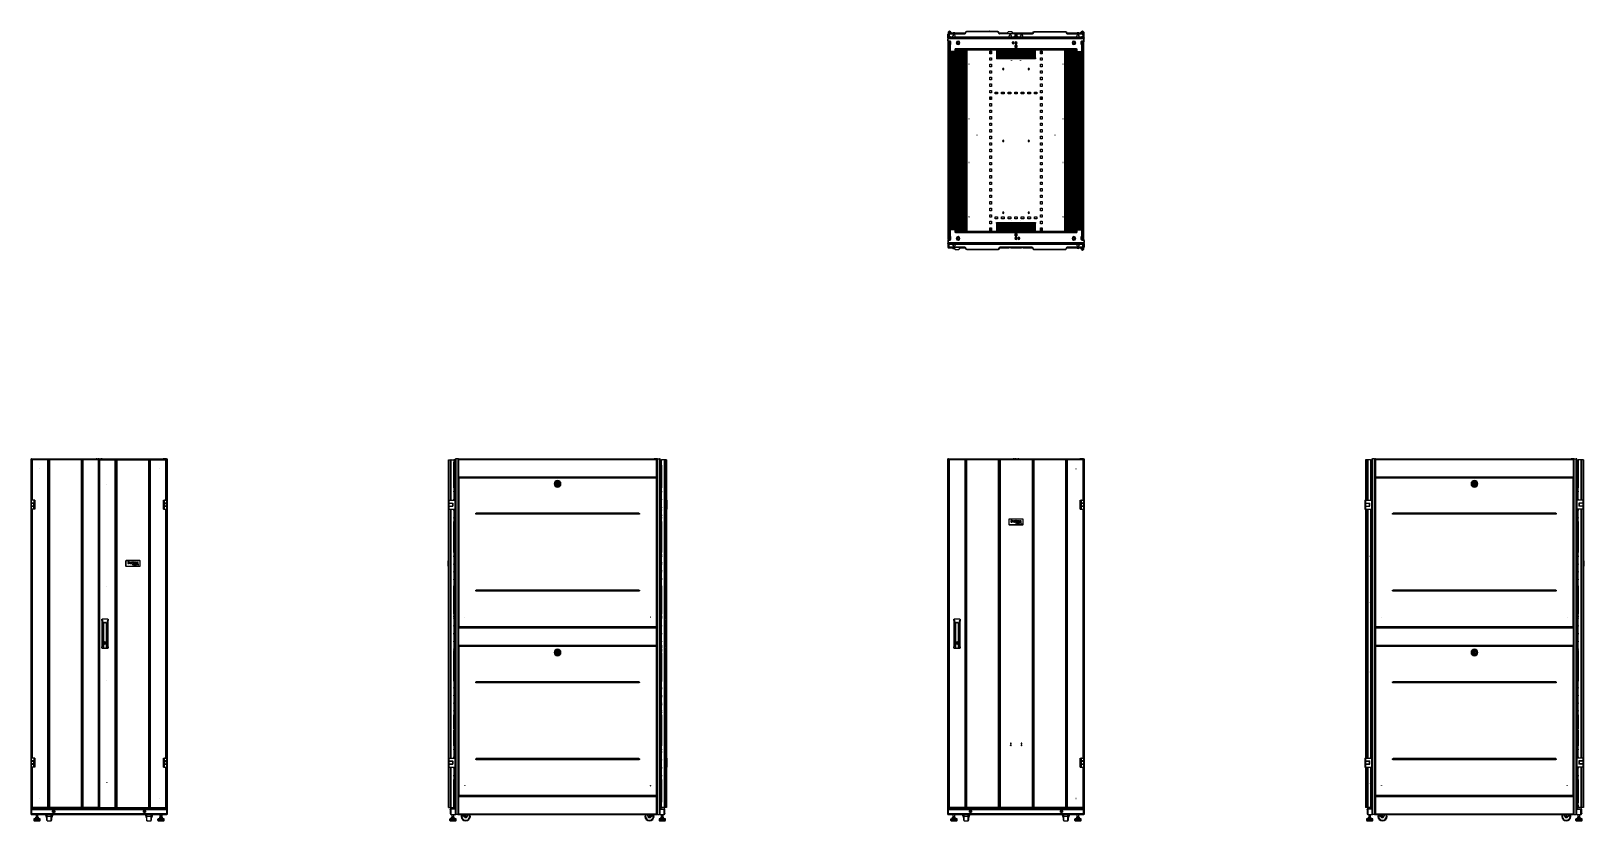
# Model space of a CAD drawing. Header units: millimetres. Extents: x 167 to 1022, y 285 to 720.
import ezdxf

# ---------------------------------------------------------------- set-up
doc = ezdxf.new("R2010")
doc.units = ezdxf.units.MM

msp = doc.modelspace()

# ---------------------------------------------------------------- linework, layer by layer
at = {"color": 7, "linetype": 'Continuous', "lineweight": 25}
for p, q in [((671.81, 718.01), (671.75, 717.91)), ((671.75, 715.81), (671.75, 717.91)), ((671.81, 717.91), (671.75, 717.91)), ((671.86, 719), (671.81, 718.89)), ((671.81, 718.89), (671.81, 715.61)), ((672.11, 715.86), (672.11, 718.06)), ((672.11, 718.06), (672.51, 718.06)), ((672.17, 717.79), (672.11, 717.82)), ((672.17, 717.81), (672.17, 716.34)), ((672.17, 717.81), (672.29, 717.81)), ((672.29, 717.81), (672.29, 716.34)), ((672.37, 717.67), (672.29, 717.72)), ((672.36, 717.62), (672.36, 716.61)), ((680.85, 718.05), (672.41, 718.05)), ((672.41, 718.05), (672.41, 717.93)), ((680.85, 717.93), (672.41, 717.93)), ((672.66, 717.92), (681.07, 717.92)), ((672.87, 718.06), (672.87, 718.16)), ((672.87, 718.06), (673.81, 718.06)), ((673.08, 719.17), (673.31, 718.86)), ((673.21, 718.86), (673.31, 718.86)), ((673.81, 718.16), (673.31, 718.86)), ((673.36, 718.05), (673.36, 718.06)), ((673.36, 717.92), (673.36, 717.93)), ((681.14, 718.31), (673.7, 718.31)), ((673.81, 718.06), (673.81, 718.16)), ((675.05, 718.45), (675.05, 718.56)), ((675.05, 718.45), (675.05, 718.31)), ((675.83, 717.93), (675.83, 717.92)), ((676.51, 717.93), (676.51, 717.92)), ((680.85, 718.05), (680.85, 717.93)), ((681.55, 719.03), (681.06, 718.17)), ((681.06, 718.17), (681.16, 718.11)), ((681.67, 718.95), (681.07, 717.92)), ((681.66, 718.97), (681.16, 718.11)), ((681.3, 718.31), (681.28, 718.31)), ((681.55, 719.03), (681.66, 718.97)), ((681.89, 719.08), (681.67, 718.95)), ((681.87, 719.21), (681.87, 719.09)), ((699.25, 719.21), (681.87, 719.21)), ((699.25, 719.09), (681.87, 719.09)), ((699.22, 719.08), (681.89, 719.08)), ((686.53, 719.36), (686.73, 719.36)), ((686.53, 719.36), (686.53, 719.21)), ((686.63, 719.46), (686.73, 719.46)), ((686.73, 719.46), (686.73, 719.36)), ((686.73, 719.46), (694.39, 719.46)), ((686.73, 719.36), (694.39, 719.36)), ((686.73, 719.36), (686.73, 719.21)), ((687.46, 719.09), (687.46, 719.08)), ((687.47, 719.46), (687.47, 719.53)), ((687.47, 719.53), (687.48, 719.53)), ((687.48, 719.46), (687.48, 719.53)), ((687.48, 719.53), (687.52, 719.53)), ((687.52, 719.46), (687.52, 719.53)), ((687.52, 719.53), (687.58, 719.53)), ((687.58, 719.46), (687.58, 719.53)), ((687.58, 719.53), (687.68, 719.53)), ((687.68, 719.46), (687.68, 719.53)), ((687.68, 719.53), (687.7, 719.53)), ((687.7, 719.46), (687.7, 719.53)), ((687.7, 719.53), (687.73, 719.53)), ((687.73, 719.46), (687.73, 719.53)), ((687.73, 719.53), (687.79, 719.53)), ((687.79, 719.46), (687.79, 719.53)), ((687.79, 719.53), (687.89, 719.53)), ((687.83, 719.09), (687.83, 719.08)), ((687.89, 719.46), (687.89, 719.53)), ((687.89, 719.53), (688.02, 719.53)), ((688.02, 719.46), (688.02, 719.53)), ((688.02, 719.53), (688.14, 719.53)), ((688.14, 719.46), (688.14, 719.53)), ((688.14, 719.53), (688.2, 719.53)), ((688.2, 719.46), (688.2, 719.53)), ((688.2, 719.53), (688.27, 719.53)), ((688.27, 719.46), (688.27, 719.53)), ((688.27, 719.53), (688.31, 719.53)), ((688.31, 719.46), (688.31, 719.53)), ((688.31, 719.53), (688.35, 719.53)), ((688.35, 719.46), (688.35, 719.53)), ((688.35, 719.53), (688.37, 719.53)), ((688.37, 719.46), (688.37, 719.53)), ((688.37, 719.53), (688.38, 719.53)), ((688.38, 719.46), (688.38, 719.53)), ((688.38, 719.53), (688.45, 719.53)), ((688.45, 719.46), (688.45, 719.53)), ((688.54, 719.46), (688.54, 719.53)), ((688.54, 719.53), (688.58, 719.53)), ((688.58, 719.46), (688.58, 719.53)), ((688.58, 719.53), (688.62, 719.53)), ((688.62, 719.46), (688.62, 719.53)), ((688.62, 719.53), (688.68, 719.53)), ((688.68, 719.46), (688.68, 719.53)), ((688.68, 719.53), (688.77, 719.53)), ((688.77, 719.46), (688.77, 719.53)), ((688.77, 719.53), (688.83, 719.53)), ((688.83, 719.46), (688.83, 719.53)), ((688.83, 719.53), (688.89, 719.53)), ((688.89, 719.46), (688.89, 719.53)), ((688.89, 719.53), (688.95, 719.53)), ((688.95, 719.46), (688.95, 719.53)), ((688.95, 719.53), (689.02, 719.53)), ((689.02, 719.46), (689.02, 719.53)), ((689.02, 719.53), (689.1, 719.53)), ((689.1, 719.46), (689.1, 719.53)), ((689.1, 719.53), (689.16, 719.53)), ((689.16, 719.46), (689.16, 719.53)), ((689.16, 719.53), (689.2, 719.53)), ((689.2, 719.46), (689.2, 719.53)), ((689.2, 719.53), (689.31, 719.53)), ((689.31, 719.46), (689.31, 719.53)), ((689.31, 719.53), (689.33, 719.53)), ((689.33, 719.46), (689.33, 719.53)), ((689.33, 719.53), (689.37, 719.53)), ((689.37, 719.46), (689.37, 719.53)), ((689.37, 719.53), (689.39, 719.53)), ((689.39, 719.46), (689.39, 719.53)), ((689.39, 719.53), (689.42, 719.53)), ((689.42, 719.46), (689.42, 719.53)), ((689.42, 719.53), (689.44, 719.53)), ((689.44, 719.46), (689.44, 719.53)), ((689.48, 719.46), (689.48, 719.53)), ((689.48, 719.53), (689.5, 719.53)), ((689.5, 719.46), (689.5, 719.53)), ((689.5, 719.53), (689.56, 719.53)), ((689.56, 719.46), (689.56, 719.53)), ((689.56, 719.53), (689.66, 719.53)), ((689.66, 719.46), (689.66, 719.53)), ((689.66, 719.53), (689.79, 719.53)), ((689.79, 719.46), (689.79, 719.53)), ((689.79, 719.53), (689.91, 719.53)), ((689.91, 719.46), (689.91, 719.53)), ((689.91, 719.53), (689.98, 719.53)), ((689.98, 719.46), (689.98, 719.53)), ((689.98, 719.53), (690.04, 719.53)), ((690.04, 719.46), (690.04, 719.53)), ((690.04, 719.53), (690.08, 719.53)), ((690.08, 719.46), (690.08, 719.53)), ((690.08, 719.53), (690.12, 719.53)), ((690.12, 719.46), (690.12, 719.53)), ((690.12, 719.53), (690.14, 719.53)), ((690.14, 719.46), (690.14, 719.53)), ((690.14, 719.53), (690.16, 719.53)), ((690.16, 719.46), (690.16, 719.53)), ((690.27, 719.46), (690.27, 719.53)), ((690.27, 719.53), (690.29, 719.53)), ((690.29, 719.46), (690.29, 719.53)), ((690.29, 719.53), (690.31, 719.53)), ((690.31, 719.46), (690.31, 719.53)), ((690.31, 719.53), (690.54, 719.53)), ((690.54, 719.46), (690.54, 719.53)), ((690.54, 719.53), (690.64, 719.53)), ((690.64, 719.46), (690.64, 719.53)), ((690.64, 719.53), (690.81, 719.53)), ((690.81, 719.46), (690.81, 719.53)), ((690.98, 719.46), (690.98, 719.53)), ((690.98, 719.53), (691.02, 719.53)), ((691.02, 719.46), (691.02, 719.53)), ((691.02, 719.53), (691.08, 719.53)), ((691.08, 719.46), (691.08, 719.53)), ((691.08, 719.53), (691.14, 719.53)), ((691.14, 719.46), (691.14, 719.53)), ((691.14, 719.53), (691.27, 719.53)), ((691.27, 719.46), (691.27, 719.53)), ((691.27, 719.53), (691.39, 719.53)), ((691.39, 719.46), (691.39, 719.53)), ((691.39, 719.53), (691.52, 719.53)), ((691.52, 719.46), (691.52, 719.53)), ((691.52, 719.53), (691.6, 719.53)), ((691.6, 719.46), (691.6, 719.53)), ((691.6, 719.53), (691.64, 719.53)), ((691.64, 719.46), (691.64, 719.53)), ((691.81, 719.46), (691.81, 719.53)), ((691.81, 719.53), (691.93, 719.53)), ((691.93, 719.46), (691.93, 719.53)), ((691.93, 719.53), (692.12, 719.53)), ((692.12, 719.46), (692.12, 719.53)), ((692.12, 719.53), (692.35, 719.53)), ((692.35, 719.46), (692.35, 719.53)), ((692.35, 719.53), (692.48, 719.53)), ((692.48, 719.46), (692.48, 719.53)), ((692.64, 719.46), (692.64, 719.53)), ((692.64, 719.53), (692.68, 719.53)), ((692.68, 719.46), (692.68, 719.53)), ((692.68, 719.53), (692.7, 719.53)), ((692.7, 719.46), (692.7, 719.53)), ((692.7, 719.53), (692.73, 719.53)), ((692.73, 719.46), (692.73, 719.53)), ((692.73, 719.53), (692.79, 719.53)), ((692.79, 719.46), (692.79, 719.53)), ((692.79, 719.53), (692.87, 719.53)), ((692.87, 719.46), (692.87, 719.53)), ((692.87, 719.53), (692.98, 719.53)), ((692.98, 719.46), (692.98, 719.53)), ((692.98, 719.53), (693.08, 719.53)), ((693.08, 719.46), (693.08, 719.53)), ((693.08, 719.53), (693.16, 719.53)), ((693.16, 719.46), (693.16, 719.53)), ((693.16, 719.53), (693.25, 719.53)), ((693.25, 719.46), (693.25, 719.53)), ((693.25, 719.53), (693.33, 719.53)), ((693.28, 719.09), (693.28, 719.08)), ((693.33, 719.46), (693.33, 719.53)), ((693.33, 719.53), (693.35, 719.53)), ((693.35, 719.46), (693.35, 719.53)), ((693.35, 719.53), (693.41, 719.53)), ((693.41, 719.46), (693.41, 719.53)), ((693.65, 719.09), (693.65, 719.08)), ((694.39, 719.46), (694.39, 719.36)), ((694.39, 719.46), (694.49, 719.46)), ((694.39, 719.36), (694.39, 719.21)), ((694.39, 719.36), (694.59, 719.36)), ((694.59, 719.36), (694.59, 719.21)), ((699.45, 718.95), (699.22, 719.08)), ((699.25, 719.21), (699.25, 719.09)), ((700.04, 717.92), (699.45, 718.95)), ((699.56, 719.03), (699.46, 718.97)), ((699.96, 718.11), (699.46, 718.97)), ((700.06, 718.17), (699.56, 719.03)), ((699.84, 718.31), (699.82, 718.31)), ((700.06, 718.17), (699.96, 718.11)), ((704.26, 718.31), (699.98, 718.31)), ((708.46, 717.92), (700.04, 717.92)), ((700.27, 718.05), (700.27, 717.93)), ((708.7, 718.05), (700.27, 718.05)), ((708.7, 717.93), (700.27, 717.93)), ((704.04, 717.93), (704.04, 717.92)), ((704.19, 718.05), (704.19, 718.16)), ((704.36, 718.12), (704.44, 718.12)), ((704.44, 718.05), (704.44, 718.12)), ((704.96, 719.15), (704.91, 719.1)), ((705.77, 717.93), (705.77, 717.92)), ((705.87, 717.92), (705.87, 717.93)), ((706.69, 717.93), (706.69, 717.92)), ((706.97, 719.1), (706.93, 719.15)), ((707.27, 717.93), (707.27, 717.92)), ((707.37, 717.92), (707.37, 717.93)), ((707.44, 718.12), (707.53, 718.12)), ((707.44, 718.05), (707.44, 718.12)), ((718.39, 718.31), (707.63, 718.31)), ((707.69, 718.05), (707.69, 718.16)), ((708.77, 717.91), (708.54, 717.91)), ((708.7, 718.05), (708.7, 717.93)), ((708.76, 717.62), (708.76, 716.61)), ((708.82, 716.34), (708.82, 717.81)), ((708.94, 717.81), (708.82, 717.81)), ((709.45, 717.91), (708.92, 717.91)), ((708.94, 716.34), (708.94, 717.81)), ((709.42, 717.81), (709.54, 717.81)), ((709.42, 716.5), (709.42, 717.81)), ((709.54, 716.5), (709.54, 717.81)), ((709.83, 717.91), (709.6, 717.91)), ((709.61, 717.62), (709.61, 716.61)), ((709.66, 718.05), (709.66, 717.93)), ((709.66, 718.05), (718.1, 718.05)), ((709.66, 717.93), (718.1, 717.93)), ((709.91, 717.92), (718.32, 717.92)), ((718.1, 718.05), (718.1, 717.93)), ((718.31, 718.17), (718.8, 719.03)), ((718.31, 718.17), (718.41, 718.11)), ((718.92, 718.95), (718.32, 717.92)), ((718.41, 718.11), (718.91, 718.97)), ((718.55, 718.31), (718.53, 718.31)), ((718.8, 719.03), (718.91, 718.97)), ((719.14, 719.08), (718.92, 718.95)), ((719.12, 719.21), (719.12, 719.09)), ((719.12, 719.21), (736.5, 719.21)), ((719.12, 719.09), (736.5, 719.09)), ((736.47, 719.08), (719.14, 719.08)), ((736.7, 718.95), (736.47, 719.08)), ((736.5, 719.21), (736.5, 719.09)), ((737.29, 717.92), (736.7, 718.95)), ((736.81, 719.03), (736.71, 718.97)), ((736.71, 718.97), (737.21, 718.11)), ((736.81, 719.03), (737.31, 718.17)), ((737.09, 718.31), (737.07, 718.31)), ((737.31, 718.17), (737.21, 718.11)), ((744.66, 718.31), (737.23, 718.31)), ((745.71, 717.92), (737.29, 717.92)), ((737.52, 718.05), (737.52, 717.93)), ((737.52, 718.05), (745.95, 718.05)), ((737.52, 717.93), (745.95, 717.93)), ((741.85, 717.93), (741.85, 717.92)), ((742.53, 717.93), (742.53, 717.92)), ((743.31, 718.45), (743.31, 718.56)), ((743.31, 718.45), (743.31, 718.31)), ((744.55, 718.16), (745.06, 718.86)), ((744.55, 718.06), (744.55, 718.16)), ((745.49, 718.06), (744.55, 718.06)), ((745, 718.06), (745, 718.05)), ((745, 717.93), (745, 717.92)), ((745.29, 719.17), (745.06, 718.86)), ((745.16, 718.86), (745.06, 718.86)), ((745.49, 718.06), (745.49, 718.16)), ((746.25, 718.06), (745.85, 718.06)), ((745.95, 718.05), (745.95, 717.93)), ((746, 717.67), (746.06, 717.71)), ((746.01, 717.62), (746.01, 716.61)), ((746.07, 717.65), (746.06, 717.71)), ((746.19, 717.81), (746.07, 717.81)), ((746.07, 717.81), (746.07, 716.34)), ((746.19, 717.81), (746.19, 716.34)), ((746.25, 718.06), (746.25, 715.86)), ((746.51, 719), (746.55, 718.89)), ((746.55, 718.89), (746.55, 715.61)), ((746.55, 718.01), (746.61, 717.91)), ((746.61, 717.91), (746.55, 717.91)), ((746.61, 715.81), (746.61, 717.91)), ((671.75, 715.81), (671.75, 715.71)), ((671.81, 715.81), (671.75, 715.81)), ((671.81, 715.71), (671.75, 715.71)), ((671.75, 715.61), (671.75, 715.71)), ((671.81, 715.61), (671.75, 715.61)), ((671.75, 715.29), (671.9, 715.29)), ((671.75, 714.13), (671.75, 715.29)), ((671.75, 714.13), (671.9, 714.13)), ((671.78, 713.52), (671.8, 713.61)), ((671.78, 713.52), (671.8, 713.58)), ((671.78, 713.52), (671.78, 605)), ((671.8, 713.61), (671.87, 713.58)), ((671.8, 713.58), (671.82, 713.58)), ((671.81, 715.61), (672.07, 715.61)), ((671.9, 714.13), (671.9, 715.29)), ((671.95, 714.16), (671.95, 715.24)), ((672.02, 713.76), (672.02, 713.72)), ((672.02, 713.72), (672.02, 604.81)), ((672.67, 713.76), (672.03, 713.76)), ((672.07, 715.61), (672.07, 715.46)), ((672.07, 715.61), (674, 715.61)), ((672.07, 715.46), (674, 715.46)), ((672.07, 713.81), (672.07, 713.96)), ((672.88, 713.96), (672.07, 713.96)), ((672.88, 713.81), (672.07, 713.81)), ((746.28, 715.31), (672.08, 715.31)), ((672.08, 713.79), (672.88, 713.79)), ((672.1, 715.41), (674.02, 715.41)), ((672.1, 714.01), (672.95, 714.01)), ((672.11, 717.49), (672.16, 717.45)), ((672.11, 716.86), (672.16, 716.86)), ((672.21, 716.21), (672.11, 716.21)), ((672.11, 715.86), (672.76, 715.86)), ((672.15, 714.01), (672.15, 713.96)), ((672.15, 713.81), (672.15, 713.79)), ((672.16, 717.01), (672.16, 716.86)), ((672.16, 717.01), (672.17, 717.01)), ((672.17, 716.34), (672.29, 716.34)), ((672.29, 717.01), (672.36, 717.01)), ((672.36, 715.46), (672.36, 715.41)), ((672.41, 716.1), (672.41, 716.22)), ((672.41, 716.22), (673.13, 716.22)), ((672.41, 716.1), (673.13, 716.1)), ((672.42, 716.42), (674.4, 716.42)), ((673.19, 716.27), (672.66, 716.27)), ((672.67, 715.46), (672.67, 715.41)), ((672.67, 713.76), (672.68, 713.76)), ((672.68, 713.74), (672.68, 713.76)), ((672.68, 713.76), (672.88, 713.76)), ((672.88, 713.64), (672.77, 713.64)), ((672.78, 713.64), (672.78, 604.89)), ((672.81, 714.01), (672.81, 713.96)), ((672.81, 713.81), (672.81, 713.79)), ((672.84, 715.46), (672.84, 715.41)), ((672.85, 716.27), (672.85, 716.26)), ((673.19, 716.26), (672.85, 716.26)), ((672.88, 713.81), (672.88, 713.96)), ((672.88, 713.64), (672.88, 713.76)), ((673.02, 713.62), (672.88, 713.62)), ((672.93, 716.26), (672.93, 716.22)), ((673.02, 713.62), (673.02, 604.9)), ((673.05, 713.41), (673.02, 713.41)), ((673.02, 712.97), (673.05, 712.97)), ((673.02, 712.47), (673.05, 712.47)), ((673.02, 712.42), (673.05, 712.41)), ((673.05, 710.76), (673.02, 710.79)), ((673.05, 710.62), (673.02, 710.65)), ((673.02, 710.07), (673.05, 710.1)), ((673.02, 709.93), (673.05, 709.96)), ((673.05, 709.26), (673.02, 709.26)), ((673.05, 709.16), (673.02, 709.16)), ((673.05, 709.06), (673.02, 709.06)), ((673.05, 712.11), (673.05, 713.64)), ((673.05, 713.64), (673.2, 713.64)), ((673.05, 712.11), (673.2, 712.11)), ((673.05, 712.06), (673.05, 708.31)), ((673.25, 712.06), (673.05, 712.06)), ((673.13, 716.1), (673.13, 716.22)), ((673.19, 716.22), (673.13, 716.22)), ((674.63, 716.1), (673.13, 716.1)), ((673.19, 716.12), (673.19, 716.27)), ((673.19, 716.12), (674.4, 716.12)), ((673.2, 713.87), (673.2, 713.72)), ((673.21, 713.87), (673.2, 713.87)), ((673.25, 713.72), (673.2, 713.72)), ((673.2, 713.64), (673.2, 713.72)), ((673.2, 712.11), (673.2, 713.64)), ((673.25, 713.55), (673.2, 713.55)), ((673.2, 712.11), (673.2, 712.06)), ((673.25, 713.71), (673.25, 712.06)), ((673.28, 715.41), (673.28, 715.46)), ((673.73, 715.41), (673.73, 715.46)), ((673.94, 715.46), (674, 715.41)), ((674.06, 716.01), (673.97, 716.1)), ((674, 715.61), (674, 715.46)), ((674.02, 715.61), (674, 715.61)), ((674.02, 715.46), (674, 715.46)), ((674.02, 715.61), (674.02, 715.41)), ((744.35, 715.61), (674.02, 715.61)), ((674.06, 716.01), (674.06, 716.1)), ((674.06, 715.61), (674.06, 716.01)), ((676.5, 715.81), (674.06, 715.81)), ((674.17, 715.71), (674.06, 715.71)), ((674.25, 715.72), (674.17, 715.71)), ((674.17, 715.71), (674.17, 715.61)), ((674.25, 715.72), (674.25, 715.63)), ((674.41, 716.84), (674.4, 716.85)), ((674.4, 716.42), (674.4, 716.82)), ((674.4, 716.12), (674.4, 716.42)), ((674.4, 716.42), (675.7, 716.42)), ((674.4, 716.27), (675.7, 716.27)), ((674.4, 716.12), (675.7, 716.12)), ((674.49, 716.1), (674.69, 715.99)), ((674.63, 716.1), (674.63, 716.12)), ((674.75, 717.21), (674.75, 717.34)), ((674.76, 715.99), (674.86, 716.03)), ((675.65, 709.83), (675.9, 709.83)), ((675.65, 708.46), (675.65, 709.83)), ((675.7, 709.26), (675.65, 709.26)), ((675.7, 709.16), (675.65, 709.16)), ((675.7, 709.06), (675.65, 709.06)), ((675.67, 709.83), (675.67, 709.26)), ((675.67, 709.51), (675.7, 709.51)), ((675.7, 716.42), (675.7, 716.82)), ((675.7, 716.42), (705.42, 716.42)), ((675.7, 716.12), (675.7, 716.42)), ((675.7, 716.12), (702.76, 716.12)), ((675.7, 709.83), (675.7, 709.8)), ((675.85, 709.8), (675.7, 709.8)), ((675.7, 709.8), (675.7, 708.43)), ((675.85, 709.83), (675.85, 709.8)), ((675.85, 709.8), (675.85, 708.43)), ((675.9, 709.69), (675.85, 709.69)), ((682.7, 709.52), (675.85, 709.52)), ((682.23, 709.37), (675.85, 709.37)), ((681.88, 709.26), (675.85, 709.26)), ((681.88, 709.16), (675.85, 709.16)), ((681.88, 709.06), (675.85, 709.06)), ((742.46, 709.83), (675.9, 709.83)), ((675.9, 709.53), (675.9, 709.83)), ((742.46, 709.53), (675.9, 709.53)), ((675.95, 709.26), (675.95, 709.37)), ((676.4, 713.06), (676.35, 713.06)), ((676.5, 716), (676.5, 716.12)), ((676.5, 715.97), (676.5, 716)), ((676.5, 715.97), (676.6, 715.97)), ((676.5, 715.61), (676.5, 715.97)), ((676.6, 716.07), (676.6, 716.12)), ((676.6, 716.04), (676.6, 716.07)), ((677.07, 716.07), (676.6, 716.07)), ((676.6, 715.97), (676.6, 716.04)), ((676.6, 716.04), (677.07, 716.04)), ((676.6, 715.97), (677.07, 715.97)), ((676.6, 715.61), (676.6, 715.97)), ((676.61, 709.26), (676.61, 709.37)), ((676.75, 713.06), (676.8, 713.06)), ((677.07, 716.12), (677.07, 716.07)), ((677.07, 716.07), (677.07, 716.04)), ((677.07, 716.04), (677.07, 715.97)), ((677.07, 715.97), (677.17, 715.97)), ((677.07, 715.97), (677.07, 715.61)), ((677.09, 709.26), (677.09, 709.37)), ((677.5, 713.55), (677.15, 713.55)), ((677.17, 716.12), (677.17, 716)), ((677.17, 716), (677.17, 715.97)), ((677.17, 715.97), (677.17, 715.61)), ((702.49, 715.81), (677.17, 715.81)), ((677.32, 713.59), (677.22, 713.57)), ((677.32, 712.54), (677.43, 712.56)), ((677.9, 713.06), (677.85, 713.06)), ((678.25, 713.06), (678.3, 713.06)), ((681.88, 609.26), (681.88, 709.26)), ((681.91, 709.26), (681.88, 709.26)), ((681.91, 609.26), (681.91, 709.26)), ((682.23, 709.26), (681.91, 709.26)), ((682.23, 709.49), (682.23, 709.25)), ((682.23, 709.49), (698.5, 709.49)), ((682.23, 709.25), (698.38, 709.25)), ((682.23, 709.25), (682.23, 609.28)), ((682.71, 709.53), (682.7, 709.52)), ((683.23, 709.52), (682.7, 709.52)), ((683, 709.52), (683, 709.49)), ((683.23, 709.53), (683.23, 709.52)), ((683.23, 709.52), (683.9, 709.52)), ((683.6, 709.52), (683.6, 709.49)), ((683.9, 709.52), (683.89, 709.53)), ((686.25, 709.52), (683.9, 709.52)), ((686.25, 709.49), (686.25, 709.53)), ((692.29, 709.53), (692.29, 709.49)), ((693.49, 709.52), (692.29, 709.52)), ((693.49, 709.53), (693.49, 709.49)), ((698.38, 709.25), (698.38, 704.64)), ((698.68, 709.37), (698.49, 709.37)), ((698.5, 709.49), (698.5, 709.53)), ((698.68, 709.52), (698.5, 709.52)), ((698.5, 709.37), (698.5, 709.49)), ((698.5, 709.37), (698.62, 709.37)), ((698.62, 709.37), (698.62, 704.88)), ((698.68, 709.07), (698.62, 709.07)), ((698.68, 704.69), (698.68, 709.53)), ((698.98, 704.69), (698.98, 709.53)), ((699.08, 704.69), (699.08, 709.53)), ((699.48, 704.69), (699.48, 709.53)), ((699.58, 704.69), (699.58, 709.53)), ((699.98, 704.69), (699.98, 709.53)), ((700.08, 704.69), (700.08, 709.53)), ((700.48, 704.69), (700.48, 709.53)), ((700.58, 704.69), (700.58, 709.53)), ((700.98, 704.69), (700.98, 709.53)), ((701.08, 704.69), (701.08, 709.53)), ((701.48, 704.69), (701.48, 709.53)), ((701.58, 704.69), (701.58, 709.53)), ((701.98, 704.69), (701.98, 709.53)), ((702.08, 704.69), (702.08, 709.53)), ((702.48, 704.69), (702.48, 709.53)), ((702.49, 716.12), (702.49, 715.82)), ((702.49, 715.82), (703.28, 715.82)), ((702.58, 704.69), (702.58, 709.53)), ((703.28, 715.62), (702.69, 715.62)), ((703.28, 716.12), (702.76, 716.12)), ((702.98, 704.69), (702.98, 709.53)), ((703.08, 704.69), (703.08, 709.53)), ((703.28, 715.82), (703.28, 716.12)), ((703.28, 716.12), (703.79, 716.12)), ((703.28, 715.82), (703.28, 715.62)), ((703.28, 715.82), (704.07, 715.82)), ((703.87, 715.62), (703.28, 715.62)), ((703.48, 704.69), (703.48, 709.53)), ((703.58, 704.69), (703.58, 709.53)), ((703.79, 716.12), (705.42, 716.12)), ((703.98, 704.69), (703.98, 709.53)), ((704.07, 715.82), (704.07, 716.12)), ((704.1, 715.81), (704.07, 715.81)), ((704.08, 704.69), (704.08, 709.53)), ((704.09, 716.12), (704.1, 715.83)), ((705.24, 715.83), (704.1, 715.83)), ((704.2, 715.73), (705.24, 715.73)), ((704.48, 704.69), (704.48, 709.53)), ((704.58, 704.69), (704.58, 709.53)), ((704.98, 704.69), (704.98, 709.53)), ((705.08, 704.69), (705.08, 709.53)), ((705.09, 715.65), (705.09, 715.73)), ((705.24, 715.65), (705.09, 715.65)), ((705.22, 715.61), (705.22, 715.65)), ((705.64, 716), (705.24, 716)), ((705.24, 715.61), (705.24, 716)), ((705.42, 716.42), (705.42, 716.82)), ((705.42, 716.12), (705.42, 716.42)), ((705.42, 716.42), (706.72, 716.42)), ((705.42, 716.27), (706.72, 716.27)), ((705.42, 716.12), (706.72, 716.12)), ((705.48, 704.69), (705.48, 709.53)), ((705.58, 704.69), (705.58, 709.53)), ((705.64, 716), (705.64, 715.61)), ((705.69, 715.83), (705.64, 715.83)), ((705.64, 715.73), (705.69, 715.73)), ((705.79, 715.65), (705.64, 715.65)), ((705.79, 715.85), (705.69, 715.83)), ((705.69, 715.73), (705.79, 715.75)), ((705.76, 715.75), (705.77, 715.7)), ((705.79, 715.7), (705.77, 715.7)), ((705.77, 715.65), (705.77, 715.61)), ((705.79, 716.01), (705.79, 716.12)), ((706.09, 716.01), (705.79, 716.01)), ((705.79, 715.95), (705.79, 716.01)), ((706.09, 715.95), (705.79, 715.95)), ((705.79, 715.8), (705.79, 715.95)), ((705.79, 715.61), (705.79, 715.8)), ((705.79, 715.8), (706.09, 715.8)), ((705.98, 704.69), (705.98, 709.53)), ((706.08, 704.69), (706.08, 709.53)), ((706.09, 716.01), (706.09, 716.12)), ((706.09, 716.01), (706.09, 715.95)), ((706.09, 715.8), (706.09, 715.95)), ((706.21, 715.92), (706.09, 715.9)), ((706.09, 715.8), (706.23, 715.83)), ((706.09, 715.8), (706.09, 715.61)), ((706.16, 715.77), (706.09, 715.75)), ((706.24, 715.65), (706.09, 715.65)), ((706.15, 715.81), (706.16, 715.77)), ((706.24, 715.8), (706.15, 715.8)), ((706.22, 715.61), (706.22, 715.65)), ((706.23, 715.83), (706.24, 715.83)), ((706.24, 716), (706.24, 715.61)), ((706.64, 716), (706.24, 716)), ((706.5, 717.31), (706.36, 717.31)), ((706.36, 717.28), (706.53, 717.28)), ((706.36, 717.21), (706.36, 717.21)), ((706.36, 717.21), (706.36, 717.21)), ((706.37, 717.21), (706.36, 717.21)), ((706.37, 717.21), (706.37, 717.16)), ((706.37, 717.21), (706.42, 717.16)), ((706.38, 716), (706.38, 716.02)), ((706.42, 717.16), (706.42, 717.04)), ((706.48, 704.69), (706.48, 709.53)), ((706.49, 716.95), (706.71, 716.95)), ((706.58, 704.69), (706.58, 709.53)), ((706.64, 716), (706.64, 715.61)), ((706.64, 715.91), (707.04, 715.91)), ((706.79, 715.8), (706.64, 715.8)), ((706.79, 715.65), (706.64, 715.65)), ((706.72, 716.42), (706.72, 716.82)), ((706.72, 716.12), (706.72, 716.42)), ((706.72, 716.42), (708.69, 716.42)), ((706.72, 716.12), (707.93, 716.12)), ((706.79, 715.8), (706.79, 715.91)), ((706.79, 715.8), (706.79, 715.65)), ((706.94, 715.8), (706.79, 715.8)), ((706.94, 715.8), (706.94, 715.91)), ((709.35, 715.81), (706.94, 715.81)), ((706.98, 704.69), (706.98, 709.53)), ((707.04, 715.85), (707.04, 715.91)), ((707.27, 715.85), (707.04, 715.85)), ((707.08, 704.69), (707.08, 709.53)), ((707.27, 716.12), (707.27, 715.85)), ((707.37, 715.85), (707.27, 715.85)), ((707.37, 715.85), (707.37, 716.12)), ((707.48, 704.69), (707.48, 709.53)), ((707.54, 716.1), (707.54, 716.12)), ((707.54, 716.1), (707.98, 716.1)), ((707.58, 704.69), (707.58, 709.53)), ((707.59, 713.39), (707.59, 713.44)), ((707.59, 713.31), (707.59, 713.36)), ((707.6, 712.76), (707.6, 712.71)), ((707.6, 712.69), (707.6, 712.64)), ((707.69, 715.91), (707.64, 716.08)), ((707.64, 716.08), (708.64, 716.08)), ((707.69, 715.91), (708.59, 715.91)), ((707.79, 715.83), (708.5, 715.83)), ((708.46, 716.27), (707.93, 716.27)), ((707.93, 716.12), (707.93, 716.27)), ((707.93, 716.22), (707.93, 716.27)), ((707.93, 716.22), (707.98, 716.22)), ((707.93, 716.08), (707.93, 716.1)), ((707.98, 716.1), (707.98, 716.22)), ((708.7, 716.22), (707.98, 716.22)), ((708.7, 716.1), (707.98, 716.1)), ((707.98, 704.69), (707.98, 709.53)), ((708.04, 715.8), (708.04, 715.68)), ((708.04, 715.8), (708.54, 715.8)), ((708.54, 715.68), (708.04, 715.68)), ((708.08, 704.69), (708.08, 709.53)), ((708.35, 716.22), (708.35, 716.27)), ((708.35, 716.08), (708.35, 716.1)), ((708.48, 704.69), (708.48, 709.53)), ((708.54, 715.8), (708.54, 715.68)), ((709.3, 715.8), (708.54, 715.8)), ((709.3, 715.68), (708.54, 715.68)), ((708.58, 704.69), (708.58, 709.53)), ((708.59, 715.91), (708.64, 716.08)), ((708.68, 711.13), (708.68, 711.08)), ((709.16, 711.13), (708.68, 711.13)), ((708.68, 711.08), (709.68, 711.08)), ((708.7, 716.1), (708.7, 716.22)), ((708.94, 716.34), (708.82, 716.34)), ((708.83, 710.93), (708.83, 710.88)), ((709.53, 710.93), (708.83, 710.93)), ((708.83, 710.88), (709.53, 710.88)), ((708.98, 710.73), (708.98, 710.68)), ((709.38, 710.73), (708.98, 710.73)), ((708.98, 710.68), (709.38, 710.68)), ((708.98, 704.69), (708.98, 709.53)), ((709.08, 704.69), (709.08, 709.53)), ((709.16, 711.63), (709.16, 711.13)), ((709.21, 711.63), (709.16, 711.63)), ((709.18, 713.39), (709.18, 713.44)), ((709.18, 713.31), (709.18, 713.36)), ((709.19, 712.76), (709.19, 712.71)), ((709.19, 712.69), (709.19, 712.64)), ((709.21, 711.13), (709.21, 711.63)), ((709.68, 711.13), (709.21, 711.13)), ((709.3, 715.68), (709.3, 715.8)), ((709.38, 710.68), (709.38, 710.73)), ((709.54, 716.5), (709.42, 716.5)), ((709.42, 716), (709.42, 716.5)), ((709.54, 716), (709.42, 716)), ((709.42, 716), (709.42, 715.92)), ((709.54, 715.92), (709.42, 715.92)), ((709.48, 704.69), (709.48, 709.53)), ((714.3, 715.81), (709.52, 715.81)), ((709.53, 710.88), (709.53, 710.93)), ((709.54, 716.5), (709.54, 716)), ((709.54, 716), (709.54, 715.92)), ((709.58, 704.69), (709.58, 709.53)), ((709.67, 716.42), (711.65, 716.42)), ((709.68, 711.08), (709.68, 711.13)), ((710.44, 716.27), (709.91, 716.27)), ((709.98, 704.69), (709.98, 709.53)), ((710.08, 704.69), (710.08, 709.53)), ((710.44, 716.12), (710.44, 716.27)), ((710.44, 716.12), (711.65, 716.12)), ((710.48, 704.69), (710.48, 709.53)), ((710.58, 704.69), (710.58, 709.53)), ((710.98, 704.69), (710.98, 709.53)), ((711.08, 704.69), (711.08, 709.53)), ((711.48, 704.69), (711.48, 709.53)), ((711.58, 704.69), (711.58, 709.53)), ((711.65, 716.42), (711.65, 716.82)), ((711.65, 716.12), (711.65, 716.42)), ((711.65, 716.42), (712.95, 716.42)), ((711.65, 716.27), (712.95, 716.27)), ((711.65, 716.12), (712.95, 716.12)), ((711.98, 704.69), (711.98, 709.53)), ((712.08, 704.69), (712.08, 709.53)), ((712.48, 704.69), (712.48, 709.53)), ((712.58, 704.69), (712.58, 709.53)), ((712.95, 716.42), (712.95, 716.82)), ((712.95, 716.42), (742.67, 716.42)), ((712.95, 716.12), (712.95, 716.42)), ((712.95, 716.12), (714.57, 716.12)), ((712.98, 704.69), (712.98, 709.53)), ((713.08, 704.69), (713.08, 709.53)), ((713.48, 704.69), (713.48, 709.53)), ((713.58, 704.69), (713.58, 709.53)), ((713.98, 704.69), (713.98, 709.53)), ((714.08, 704.69), (714.08, 709.53)), ((714.3, 716.12), (714.3, 715.82)), ((714.3, 715.82), (715.09, 715.82)), ((714.48, 704.69), (714.48, 709.53)), ((715.09, 715.62), (714.5, 715.62)), ((715.09, 716.12), (714.57, 716.12)), ((714.58, 704.69), (714.58, 709.53)), ((714.98, 704.69), (714.98, 709.53)), ((715.08, 704.69), (715.08, 709.53)), ((715.09, 715.82), (715.09, 716.12)), ((715.09, 716.12), (715.6, 716.12)), ((715.09, 715.82), (715.09, 715.62)), ((715.09, 715.82), (715.88, 715.82)), ((715.68, 715.62), (715.09, 715.62)), ((715.48, 704.69), (715.48, 709.53)), ((715.58, 704.69), (715.58, 709.53)), ((715.6, 716.12), (742.67, 716.12)), ((715.88, 715.82), (715.88, 716.12)), ((742.52, 715.81), (715.88, 715.81)), ((715.98, 704.69), (715.98, 709.53)), ((716.08, 704.69), (716.08, 709.53)), ((716.48, 704.69), (716.48, 709.53)), ((716.58, 704.69), (716.58, 709.53)), ((716.98, 704.69), (716.98, 709.53)), ((717.08, 704.69), (717.08, 709.53)), ((717.48, 704.69), (717.48, 709.53)), ((717.58, 704.69), (717.58, 709.53)), ((717.98, 704.69), (717.98, 709.53)), ((718.08, 704.69), (718.08, 709.53)), ((718.48, 704.69), (718.48, 709.53)), ((718.58, 704.69), (718.58, 709.53)), ((718.98, 704.69), (718.98, 709.53)), ((719.08, 704.69), (719.08, 709.53)), ((719.48, 704.69), (719.48, 709.53)), ((719.58, 704.69), (719.58, 709.53)), ((719.68, 704.69), (719.68, 709.53)), ((719.86, 709.52), (719.68, 709.52)), ((719.88, 709.37), (719.68, 709.37)), ((719.74, 709.07), (719.68, 709.07)), ((719.86, 709.37), (719.74, 709.37)), ((719.74, 704.88), (719.74, 709.37)), ((719.86, 709.49), (719.86, 709.53)), ((719.86, 709.37), (719.86, 709.49)), ((719.86, 709.49), (736.13, 709.49)), ((719.98, 709.25), (736.13, 709.25)), ((719.98, 704.64), (719.98, 709.25)), ((724.88, 709.53), (724.88, 709.49)), ((726.08, 709.52), (724.88, 709.52)), ((726.08, 709.53), (726.08, 709.49)), ((732.12, 709.49), (732.12, 709.53)), ((734.46, 709.52), (732.12, 709.52)), ((734.47, 709.53), (734.46, 709.52)), ((734.99, 709.52), (734.46, 709.52)), ((734.76, 709.52), (734.76, 709.49)), ((734.99, 709.53), (734.99, 709.52)), ((734.99, 709.52), (735.66, 709.52)), ((735.36, 709.52), (735.36, 709.49)), ((735.66, 709.52), (735.65, 709.53)), ((742.51, 709.52), (735.66, 709.52)), ((736.13, 709.49), (736.13, 709.25)), ((742.51, 709.37), (736.13, 709.37)), ((736.13, 709.26), (736.46, 709.26)), ((736.13, 609.28), (736.13, 709.25)), ((736.46, 709.26), (736.46, 609.26)), ((736.48, 709.26), (736.46, 709.26)), ((736.48, 709.26), (742.51, 709.26)), ((736.48, 709.26), (736.48, 609.26)), ((740.12, 713.06), (740.07, 713.06)), ((740.47, 713.06), (740.52, 713.06)), ((741.22, 713.55), (740.87, 713.55)), ((741.04, 713.59), (740.94, 713.57)), ((741.04, 712.54), (741.15, 712.56)), ((741.62, 713.06), (741.57, 713.06)), ((741.97, 713.06), (742.02, 713.06)), ((742.41, 709.37), (742.41, 709.26)), ((742.46, 709.83), (742.71, 709.83)), ((742.46, 709.53), (742.46, 709.83)), ((742.51, 709.69), (742.46, 709.69)), ((742.51, 709.8), (742.51, 709.83)), ((742.51, 709.8), (742.51, 708.43)), ((742.51, 709.8), (742.66, 709.8)), ((742.52, 716), (742.52, 716.12)), ((742.52, 715.97), (742.52, 716)), ((742.52, 715.97), (742.62, 715.97)), ((742.52, 715.61), (742.52, 715.97)), ((742.62, 716.07), (742.62, 716.12)), ((742.62, 716.04), (742.62, 716.07)), ((743.09, 716.07), (742.62, 716.07)), ((742.62, 715.97), (742.62, 716.04)), ((742.62, 716.04), (743.09, 716.04)), ((742.62, 715.97), (743.09, 715.97)), ((742.62, 715.61), (742.62, 715.97)), ((742.66, 709.8), (742.66, 709.83)), ((742.66, 709.8), (742.66, 708.43)), ((742.66, 709.26), (742.71, 709.26)), ((742.67, 716.42), (742.67, 716.82)), ((742.67, 716.12), (742.67, 716.42)), ((742.67, 716.42), (743.97, 716.42)), ((742.67, 716.27), (743.97, 716.27)), ((742.67, 716.12), (743.97, 716.12)), ((742.69, 709.26), (742.69, 709.83)), ((742.71, 708.46), (742.71, 709.83)), ((743.09, 716.12), (743.09, 716.07)), ((743.09, 716.07), (743.09, 716.04)), ((743.09, 716.04), (743.09, 715.97)), ((743.09, 715.97), (743.19, 715.97)), ((743.09, 715.97), (743.09, 715.61)), ((743.19, 716.12), (743.19, 716)), ((743.19, 716), (743.19, 715.97)), ((743.19, 715.97), (743.19, 715.61)), ((744.3, 715.81), (743.19, 715.81)), ((743.51, 716.03), (743.61, 715.99)), ((743.61, 717.21), (743.61, 717.34)), ((743.68, 715.99), (743.88, 716.1)), ((743.73, 716.1), (743.73, 716.12)), ((743.73, 716.1), (745.23, 716.1)), ((743.96, 716.85), (743.96, 716.84)), ((743.97, 716.42), (743.97, 716.82)), ((743.97, 716.12), (743.97, 716.42)), ((743.97, 716.42), (745.94, 716.42)), ((743.97, 716.12), (745.18, 716.12)), ((744.19, 715.71), (744.11, 715.72)), ((744.11, 715.72), (744.11, 715.63)), ((744.3, 715.71), (744.19, 715.71)), ((744.19, 715.71), (744.19, 715.61)), ((744.3, 716.1), (744.3, 716.01)), ((744.3, 716.01), (744.39, 716.1)), ((744.3, 715.61), (744.3, 716.01)), ((744.35, 715.61), (744.37, 715.61)), ((744.35, 715.61), (744.35, 715.41)), ((744.35, 715.46), (744.37, 715.46)), ((744.35, 715.41), (746.26, 715.41)), ((744.37, 715.61), (744.37, 715.46)), ((746.29, 715.61), (744.37, 715.61)), ((746.29, 715.46), (744.37, 715.46)), ((744.64, 715.46), (744.64, 715.41)), ((745.08, 715.41), (745.08, 715.46)), ((745.16, 713.72), (745.11, 713.72)), ((745.11, 712.06), (745.11, 713.71)), ((745.16, 713.55), (745.11, 713.55)), ((745.31, 712.06), (745.11, 712.06)), ((745.16, 713.87), (745.16, 713.87)), ((745.16, 713.87), (745.16, 713.72)), ((745.16, 713.64), (745.16, 713.72)), ((745.31, 713.64), (745.16, 713.64)), ((745.16, 712.11), (745.16, 713.64)), ((745.16, 712.11), (745.16, 712.06)), ((745.31, 712.11), (745.16, 712.11)), ((745.71, 716.27), (745.18, 716.27)), ((745.18, 716.12), (745.18, 716.27)), ((745.18, 716.26), (745.52, 716.26)), ((745.18, 716.22), (745.23, 716.22)), ((745.23, 716.1), (745.23, 716.22)), ((745.95, 716.22), (745.23, 716.22)), ((745.95, 716.1), (745.23, 716.1)), ((745.31, 712.11), (745.31, 713.64)), ((745.34, 713.41), (745.31, 713.41)), ((745.34, 712.97), (745.31, 712.97)), ((745.34, 712.47), (745.31, 712.47)), ((745.31, 712.41), (745.34, 712.42)), ((745.31, 708.31), (745.31, 712.06)), ((745.34, 710.56), (745.31, 710.53)), ((745.31, 710.04), (745.34, 710.01)), ((745.31, 709.26), (745.34, 709.26)), ((745.34, 713.62), (745.49, 713.62)), ((745.34, 604.9), (745.34, 713.62)), ((746.26, 714.01), (745.41, 714.01)), ((745.43, 716.22), (745.43, 716.26)), ((745.48, 713.81), (745.48, 713.96)), ((745.48, 713.96), (746.29, 713.96)), ((745.48, 713.81), (746.29, 713.81)), ((745.48, 713.64), (745.48, 713.76)), ((745.48, 713.76), (745.68, 713.76)), ((745.59, 713.64), (745.48, 713.64)), ((745.49, 713.79), (746.29, 713.79)), ((745.52, 716.26), (745.51, 716.27)), ((745.53, 715.41), (745.53, 715.46)), ((745.56, 714.01), (745.56, 713.96)), ((745.56, 713.81), (745.56, 713.79)), ((745.58, 604.89), (745.58, 713.64)), ((746.25, 715.86), (745.6, 715.86)), ((745.68, 713.74), (745.68, 713.76)), ((745.68, 713.76), (745.69, 713.76)), ((745.69, 713.76), (746.34, 713.76)), ((745.7, 715.41), (745.7, 715.46)), ((745.95, 716.1), (745.95, 716.22)), ((746.07, 717.01), (746.01, 717.01)), ((746.01, 715.41), (746.01, 715.46)), ((746.19, 716.34), (746.07, 716.34)), ((746.16, 716.21), (746.25, 716.21)), ((746.2, 717.01), (746.19, 717.01)), ((746.2, 716.86), (746.2, 717.01)), ((746.25, 716.86), (746.2, 716.86)), ((746.22, 714.01), (746.22, 713.96)), ((746.22, 713.81), (746.22, 713.79)), ((746.55, 715.61), (746.29, 715.61)), ((746.29, 715.61), (746.29, 715.46)), ((746.29, 713.81), (746.29, 713.96)), ((746.34, 713.76), (746.34, 713.72)), ((746.34, 604.81), (746.34, 713.72)), ((746.41, 714.16), (746.41, 715.24)), ((746.61, 715.29), (746.46, 715.29)), ((746.46, 714.13), (746.46, 715.29)), ((746.61, 714.13), (746.46, 714.13)), ((746.57, 713.61), (746.5, 713.58)), ((746.57, 713.58), (746.53, 713.58)), ((746.61, 715.81), (746.55, 715.81)), ((746.61, 715.71), (746.55, 715.71)), ((746.61, 715.61), (746.55, 715.61)), ((746.58, 713.52), (746.57, 713.61)), ((746.58, 713.52), (746.57, 713.58)), ((746.58, 605), (746.58, 713.52)), ((746.61, 715.81), (746.61, 715.71)), ((746.61, 715.61), (746.61, 715.71)), ((746.61, 714.13), (746.61, 715.29)), ((673.05, 708.66), (673.02, 708.66)), ((673.05, 708.56), (673.02, 708.56)), ((673.14, 708.16), (673.02, 708.16)), ((673.08, 708.06), (673.02, 708.06)), ((673.05, 707.66), (673.02, 707.66)), ((673.05, 707.56), (673.02, 707.56)), ((673.05, 707.16), (673.02, 707.16)), ((673.05, 707.06), (673.02, 707.06)), ((681.88, 706.66), (673.02, 706.66)), ((681.88, 706.56), (673.02, 706.56)), ((681.88, 706.16), (673.02, 706.16)), ((681.88, 706.06), (673.02, 706.06)), ((681.88, 705.66), (673.02, 705.66)), ((681.88, 705.56), (673.02, 705.56)), ((681.88, 705.16), (673.02, 705.16)), ((681.88, 705.06), (673.02, 705.06)), ((681.88, 704.66), (673.02, 704.66)), ((681.88, 704.56), (673.02, 704.56)), ((681.88, 704.16), (673.02, 704.16)), ((681.88, 704.06), (673.02, 704.06)), ((681.88, 703.66), (673.02, 703.66)), ((681.88, 703.56), (673.02, 703.56)), ((681.88, 703.16), (673.02, 703.16)), ((681.88, 703.06), (673.02, 703.06)), ((681.88, 702.66), (673.02, 702.66)), ((681.88, 702.56), (673.02, 702.56)), ((681.88, 702.16), (673.02, 702.16)), ((681.88, 702.06), (673.02, 702.06)), ((681.88, 701.66), (673.02, 701.66)), ((681.88, 701.56), (673.02, 701.56)), ((681.88, 701.16), (673.02, 701.16)), ((681.88, 701.06), (673.02, 701.06)), ((681.88, 700.66), (673.02, 700.66)), ((681.88, 700.56), (673.02, 700.56)), ((673.05, 708.31), (675.55, 708.31)), ((673.2, 707.94), (673.05, 707.94)), ((673.05, 707.94), (673.05, 707.06)), ((673.05, 707.06), (673.2, 707.06)), ((673.05, 706.76), (673.05, 707.06)), ((673.05, 706.76), (673.2, 706.76)), ((673.2, 707.94), (673.2, 707.06)), ((673.2, 707.06), (673.2, 706.76)), ((681.88, 708.06), (673.25, 708.06)), ((673.28, 707.75), (673.28, 707)), ((673.37, 708.11), (673.37, 708.26)), ((675.53, 708.26), (673.37, 708.26)), ((675.53, 708.11), (673.37, 708.11)), ((681.88, 707.06), (673.45, 707.06)), ((681.88, 707.66), (673.47, 707.66)), ((681.88, 707.16), (673.52, 707.16)), ((681.88, 707.56), (673.53, 707.56)), ((673.55, 707.31), (673.55, 707.44)), ((675.53, 708.11), (675.53, 708.26)), ((675.7, 708.66), (675.65, 708.66)), ((675.7, 708.56), (675.65, 708.56)), ((675.85, 708.43), (675.7, 708.43)), ((681.88, 708.16), (675.71, 708.16)), ((681.88, 708.66), (675.85, 708.66)), ((681.88, 708.56), (675.85, 708.56)), ((683.33, 701.26), (683.33, 701.29)), ((683.33, 701.26), (683.33, 701.24)), ((694.73, 708.49), (695.71, 708.49)), ((694.73, 707.09), (694.73, 708.49)), ((695.71, 708.47), (694.73, 708.47)), ((695.71, 707.81), (694.73, 707.81)), ((695.71, 707.09), (694.73, 707.09)), ((694.73, 703.49), (694.73, 704.89)), ((694.73, 704.89), (695.71, 704.89)), ((695.71, 703.49), (694.73, 703.49)), ((694.73, 701.29), (695.71, 701.29)), ((694.73, 699.89), (694.73, 701.29)), ((695.71, 708.49), (695.71, 707.09)), ((695.71, 704.89), (695.71, 703.49)), ((695.71, 701.29), (695.71, 699.89)), ((698.38, 704.64), (698.38, 704.34)), ((719.98, 704.34), (698.38, 704.34)), ((698.68, 708.67), (698.62, 708.67)), ((698.68, 708.47), (698.62, 708.47)), ((698.68, 707.81), (698.62, 707.81)), ((698.68, 704.69), (719.68, 704.69)), ((698.68, 704.69), (698.68, 704.67)), ((698.68, 704.67), (719.68, 704.67)), ((698.68, 704.34), (698.68, 704.67)), ((706.68, 703.24), (706.68, 703.26)), ((706.68, 703.24), (706.68, 703.21)), ((711.68, 703.24), (711.68, 703.26)), ((711.68, 703.24), (711.68, 703.21)), ((719.74, 708.67), (719.68, 708.67)), ((719.74, 708.47), (719.68, 708.47)), ((719.74, 707.81), (719.68, 707.81)), ((719.68, 704.67), (719.68, 704.69)), ((719.68, 704.34), (719.68, 704.67)), ((719.98, 704.64), (719.98, 704.34)), ((722.65, 707.09), (722.65, 708.49)), ((722.65, 708.49), (723.63, 708.49)), ((723.63, 708.47), (722.65, 708.47)), ((723.63, 707.81), (722.65, 707.81)), ((723.63, 707.09), (722.65, 707.09)), ((722.65, 704.89), (723.63, 704.89)), ((722.65, 703.49), (722.65, 704.89)), ((723.63, 703.49), (722.65, 703.49)), ((722.65, 701.29), (723.63, 701.29)), ((722.65, 699.89), (722.65, 701.29)), ((723.63, 708.49), (723.63, 707.09)), ((723.63, 704.89), (723.63, 703.49)), ((723.63, 701.29), (723.63, 699.89)), ((735.03, 701.26), (735.03, 701.29)), ((735.03, 701.26), (735.03, 701.24)), ((736.48, 708.96), (742.51, 708.96)), ((736.48, 708.86), (742.51, 708.86)), ((736.48, 708.46), (742.51, 708.46)), ((736.48, 708.36), (742.52, 708.36)), ((736.48, 707.96), (745.16, 707.96)), ((736.48, 707.86), (745.16, 707.86)), ((736.48, 707.46), (744.82, 707.46)), ((736.48, 707.36), (744.81, 707.36)), ((736.48, 706.96), (745.16, 706.96)), ((736.48, 706.86), (745.16, 706.86)), ((736.48, 706.46), (745.34, 706.46)), ((736.48, 706.36), (745.34, 706.36)), ((736.48, 705.96), (745.34, 705.96)), ((736.48, 705.86), (745.34, 705.86)), ((736.48, 705.46), (745.34, 705.46)), ((736.48, 705.36), (745.34, 705.36)), ((736.48, 704.96), (745.34, 704.96)), ((736.48, 704.86), (745.34, 704.86)), ((736.48, 704.46), (745.34, 704.46)), ((736.48, 704.36), (745.34, 704.36)), ((736.48, 703.96), (745.34, 703.96)), ((736.48, 703.86), (745.34, 703.86)), ((736.48, 703.46), (745.34, 703.46)), ((736.48, 703.36), (745.34, 703.36)), ((736.48, 702.96), (745.34, 702.96)), ((736.48, 702.86), (745.34, 702.86)), ((736.48, 702.46), (745.34, 702.46)), ((736.48, 702.36), (745.34, 702.36)), ((736.48, 701.96), (745.34, 701.96)), ((736.48, 701.86), (745.34, 701.86)), ((736.48, 701.46), (745.34, 701.46)), ((736.48, 701.36), (745.34, 701.36)), ((736.48, 700.96), (745.34, 700.96)), ((736.48, 700.86), (745.34, 700.86)), ((736.48, 700.46), (745.34, 700.46)), ((742.51, 708.43), (742.66, 708.43)), ((742.66, 708.96), (742.71, 708.96)), ((742.66, 708.86), (742.71, 708.86)), ((742.66, 708.46), (742.71, 708.46)), ((742.68, 708.36), (742.81, 708.36)), ((742.81, 708.31), (745.31, 708.31)), ((742.83, 708.11), (742.83, 708.26)), ((742.83, 708.26), (744.99, 708.26)), ((742.83, 708.11), (744.99, 708.11)), ((744.81, 707.44), (744.81, 707.31)), ((744.99, 708.11), (744.99, 708.26)), ((745.08, 707.75), (745.08, 707)), ((745.08, 706.96), (745.08, 706.94)), ((745.16, 707.94), (745.31, 707.94)), ((745.16, 707.94), (745.16, 707.06)), ((745.16, 706.76), (745.16, 707.06)), ((745.31, 707.06), (745.16, 707.06)), ((745.31, 706.76), (745.16, 706.76)), ((745.31, 708.96), (745.34, 708.96)), ((745.31, 708.86), (745.34, 708.86)), ((745.31, 708.46), (745.34, 708.46)), ((745.31, 708.36), (745.34, 708.36)), ((745.31, 707.96), (745.34, 707.96)), ((745.31, 707.94), (745.31, 707.06)), ((745.31, 707.86), (745.34, 707.86)), ((745.31, 707.46), (745.34, 707.46)), ((745.31, 707.36), (745.34, 707.36)), ((745.31, 707.06), (745.31, 706.76)), ((745.31, 706.96), (745.34, 706.96)), ((745.31, 706.86), (745.34, 706.86)), ((681.88, 700.16), (673.02, 700.16)), ((681.88, 700.06), (673.02, 700.06)), ((681.88, 699.66), (673.02, 699.66)), ((681.88, 699.56), (673.02, 699.56)), ((681.88, 699.16), (673.02, 699.16)), ((681.88, 699.06), (673.02, 699.06)), ((681.88, 698.66), (673.02, 698.66)), ((681.88, 698.56), (673.02, 698.56)), ((681.88, 698.16), (673.02, 698.16)), ((681.88, 698.06), (673.02, 698.06)), ((681.88, 697.66), (673.02, 697.66)), ((681.88, 697.56), (673.02, 697.56)), ((681.88, 697.16), (673.02, 697.16)), ((681.88, 697.06), (673.02, 697.06)), ((681.88, 696.66), (673.02, 696.66)), ((681.88, 696.56), (673.02, 696.56)), ((681.88, 696.16), (673.02, 696.16)), ((681.88, 696.06), (673.02, 696.06)), ((681.88, 695.66), (673.02, 695.66)), ((681.88, 695.56), (673.02, 695.56)), ((681.88, 695.16), (673.02, 695.16)), ((681.88, 695.06), (673.02, 695.06)), ((681.88, 694.66), (673.02, 694.66)), ((681.88, 694.56), (673.02, 694.56)), ((681.88, 694.16), (673.02, 694.16)), ((681.88, 694.06), (673.02, 694.06)), ((681.88, 693.66), (673.02, 693.66)), ((681.88, 693.56), (673.02, 693.56)), ((681.88, 693.16), (673.02, 693.16)), ((681.88, 693.06), (673.02, 693.06)), ((681.88, 692.66), (673.02, 692.66)), ((681.88, 692.56), (673.02, 692.56)), ((681.88, 692.16), (673.02, 692.16)), ((681.88, 692.06), (673.02, 692.06)), ((695.71, 699.89), (694.73, 699.89)), ((694.73, 696.29), (694.73, 697.69)), ((694.73, 697.69), (695.71, 697.69)), ((695.71, 696.29), (694.73, 696.29)), ((694.73, 694.09), (695.71, 694.09)), ((694.73, 692.69), (694.73, 694.09)), ((695.71, 692.69), (694.73, 692.69)), ((695.71, 697.69), (695.71, 696.29)), ((695.71, 694.09), (695.71, 692.69)), ((723.63, 699.89), (722.65, 699.89)), ((722.65, 697.69), (723.63, 697.69)), ((722.65, 696.29), (722.65, 697.69)), ((723.63, 696.29), (722.65, 696.29)), ((722.65, 694.09), (723.63, 694.09)), ((722.65, 692.69), (722.65, 694.09)), ((723.63, 692.69), (722.65, 692.69)), ((723.63, 697.69), (723.63, 696.29)), ((723.63, 694.09), (723.63, 692.69)), ((736.48, 700.36), (745.34, 700.36)), ((736.48, 699.96), (745.34, 699.96)), ((736.48, 699.86), (745.34, 699.86)), ((736.48, 699.46), (745.34, 699.46)), ((736.48, 699.36), (745.34, 699.36)), ((736.48, 698.96), (745.34, 698.96)), ((736.48, 698.86), (745.34, 698.86)), ((736.48, 698.46), (745.34, 698.46)), ((736.48, 698.36), (745.34, 698.36)), ((736.48, 697.96), (745.34, 697.96)), ((736.48, 697.86), (745.34, 697.86)), ((736.48, 697.46), (745.34, 697.46)), ((736.48, 697.36), (745.34, 697.36)), ((736.48, 696.96), (745.34, 696.96)), ((736.48, 696.86), (745.34, 696.86)), ((736.48, 696.46), (745.34, 696.46)), ((736.48, 696.36), (745.34, 696.36)), ((736.48, 695.96), (745.34, 695.96)), ((736.48, 695.86), (745.34, 695.86)), ((736.48, 695.46), (745.34, 695.46)), ((736.48, 695.36), (745.34, 695.36)), ((736.48, 694.96), (745.34, 694.96)), ((736.48, 694.86), (745.34, 694.86)), ((736.48, 694.46), (745.34, 694.46)), ((736.48, 694.36), (745.34, 694.36)), ((736.48, 693.96), (745.34, 693.96)), ((736.48, 693.86), (745.34, 693.86)), ((736.48, 693.46), (745.34, 693.46)), ((736.48, 693.36), (745.34, 693.36)), ((736.48, 692.96), (745.34, 692.96)), ((736.48, 692.86), (745.34, 692.86)), ((736.48, 692.46), (745.34, 692.46)), ((736.48, 692.36), (745.34, 692.36)), ((736.48, 691.96), (745.34, 691.96)), ((681.88, 691.66), (673.02, 691.66)), ((681.88, 691.56), (673.02, 691.56)), ((681.88, 691.16), (673.02, 691.16)), ((681.88, 691.06), (673.02, 691.06)), ((681.88, 690.66), (673.02, 690.66)), ((681.88, 690.56), (673.02, 690.56)), ((681.88, 690.16), (673.02, 690.16)), ((681.88, 690.06), (673.02, 690.06)), ((681.88, 689.66), (673.02, 689.66)), ((681.88, 689.56), (673.02, 689.56)), ((681.88, 689.16), (673.02, 689.16)), ((681.88, 689.06), (673.02, 689.06)), ((681.88, 688.66), (673.02, 688.66)), ((681.88, 688.56), (673.02, 688.56)), ((681.88, 688.16), (673.02, 688.16)), ((681.88, 688.06), (673.02, 688.06)), ((681.88, 687.66), (673.02, 687.66)), ((681.88, 687.56), (673.02, 687.56)), ((681.88, 687.16), (673.02, 687.16)), ((681.88, 687.06), (673.02, 687.06)), ((681.88, 686.66), (673.02, 686.66)), ((681.88, 686.56), (673.02, 686.56)), ((681.88, 686.16), (673.02, 686.16)), ((681.88, 686.06), (673.02, 686.06)), ((681.88, 685.66), (673.02, 685.66)), ((681.88, 685.56), (673.02, 685.56)), ((681.88, 685.16), (673.02, 685.16)), ((681.88, 685.06), (673.02, 685.06)), ((681.88, 684.66), (673.02, 684.66)), ((681.88, 684.56), (673.02, 684.56)), ((681.88, 684.16), (673.02, 684.16)), ((681.88, 684.06), (673.02, 684.06)), ((681.88, 683.66), (673.02, 683.66)), ((681.88, 683.56), (673.02, 683.56)), ((694.73, 689.09), (694.73, 690.49)), ((694.73, 690.49), (695.71, 690.49)), ((695.71, 689.09), (694.73, 689.09)), ((694.73, 686.89), (695.71, 686.89)), ((694.73, 685.49), (694.73, 686.89)), ((695.71, 685.49), (694.73, 685.49)), ((695.71, 690.49), (695.71, 689.09)), ((695.71, 686.89), (695.71, 685.49)), ((697.68, 685.98), (699.08, 685.98)), ((697.68, 685), (697.68, 685.98)), ((699.08, 685), (697.68, 685)), ((699.08, 685.98), (699.08, 685)), ((701.28, 685.98), (702.68, 685.98)), ((701.28, 685), (701.28, 685.98)), ((702.68, 685), (701.28, 685)), ((702.68, 685.98), (702.68, 685)), ((704.88, 685.98), (706.28, 685.98)), ((704.88, 685), (704.88, 685.98)), ((706.28, 685), (704.88, 685)), ((706.28, 685.98), (706.28, 685)), ((708.48, 685.98), (709.88, 685.98)), ((708.48, 685), (708.48, 685.98)), ((709.88, 685), (708.48, 685)), ((709.88, 685.98), (709.88, 685)), ((712.08, 685.98), (713.48, 685.98)), ((712.08, 685), (712.08, 685.98)), ((713.48, 685), (712.08, 685)), ((713.48, 685.98), (713.48, 685)), ((715.68, 685.98), (717.08, 685.98)), ((715.68, 685), (715.68, 685.98)), ((717.08, 685), (715.68, 685)), ((717.08, 685.98), (717.08, 685)), ((719.28, 685.98), (720.68, 685.98)), ((719.28, 685), (719.28, 685.98)), ((720.68, 685), (719.28, 685)), ((720.68, 685.98), (720.68, 685)), ((722.65, 690.49), (723.63, 690.49)), ((722.65, 689.09), (722.65, 690.49)), ((723.63, 689.09), (722.65, 689.09)), ((722.65, 686.89), (723.63, 686.89)), ((722.65, 685.49), (722.65, 686.89)), ((723.63, 685.49), (722.65, 685.49)), ((723.63, 690.49), (723.63, 689.09)), ((723.63, 686.89), (723.63, 685.49)), ((736.48, 691.86), (745.34, 691.86)), ((736.48, 691.46), (745.34, 691.46)), ((736.48, 691.36), (745.34, 691.36)), ((736.48, 690.96), (745.34, 690.96)), ((736.48, 690.86), (745.34, 690.86)), ((736.48, 690.46), (745.34, 690.46)), ((736.48, 690.36), (745.34, 690.36)), ((736.48, 689.96), (745.34, 689.96)), ((736.48, 689.86), (745.34, 689.86)), ((736.48, 689.46), (745.34, 689.46)), ((736.48, 689.36), (745.34, 689.36)), ((736.48, 688.96), (745.34, 688.96)), ((736.48, 688.86), (745.34, 688.86)), ((736.48, 688.46), (745.34, 688.46)), ((736.48, 688.36), (745.34, 688.36)), ((736.48, 687.96), (745.34, 687.96)), ((736.48, 687.86), (745.34, 687.86)), ((736.48, 687.46), (745.34, 687.46)), ((736.48, 687.36), (745.34, 687.36)), ((736.48, 686.96), (745.34, 686.96)), ((736.48, 686.86), (745.34, 686.86)), ((736.48, 686.46), (745.34, 686.46)), ((736.48, 686.36), (745.34, 686.36)), ((736.48, 685.96), (745.34, 685.96)), ((736.48, 685.86), (745.34, 685.86)), ((736.48, 685.46), (745.34, 685.46)), ((736.48, 685.36), (745.34, 685.36)), ((736.48, 684.96), (745.34, 684.96)), ((736.48, 684.86), (745.34, 684.86)), ((736.48, 684.46), (745.34, 684.46)), ((736.48, 684.36), (745.34, 684.36)), ((736.48, 683.96), (745.34, 683.96)), ((736.48, 683.86), (745.34, 683.86)), ((736.48, 683.46), (745.34, 683.46)), ((736.48, 683.36), (745.34, 683.36)), ((681.88, 683.16), (673.02, 683.16)), ((681.88, 683.06), (673.02, 683.06)), ((681.88, 682.66), (673.02, 682.66)), ((681.88, 682.56), (673.02, 682.56)), ((681.88, 682.16), (673.02, 682.16)), ((681.88, 682.06), (673.02, 682.06)), ((681.88, 681.66), (673.02, 681.66)), ((681.88, 681.56), (673.02, 681.56)), ((681.88, 681.16), (673.02, 681.16)), ((681.88, 681.06), (673.02, 681.06)), ((681.88, 680.66), (673.02, 680.66)), ((681.88, 680.56), (673.02, 680.56)), ((681.88, 680.16), (673.02, 680.16)), ((681.88, 680.06), (673.02, 680.06)), ((681.88, 679.66), (673.02, 679.66)), ((681.88, 679.56), (673.02, 679.56)), ((681.88, 679.16), (673.02, 679.16)), ((681.88, 679.06), (673.02, 679.06)), ((681.88, 678.66), (673.02, 678.66)), ((681.88, 678.56), (673.02, 678.56)), ((681.88, 678.16), (673.02, 678.16)), ((681.88, 678.06), (673.02, 678.06)), ((681.88, 677.66), (673.02, 677.66)), ((681.88, 677.56), (673.02, 677.56)), ((681.88, 677.16), (673.02, 677.16)), ((681.88, 677.06), (673.02, 677.06)), ((681.88, 676.66), (673.02, 676.66)), ((681.88, 676.56), (673.02, 676.56)), ((681.88, 676.16), (673.02, 676.16)), ((681.88, 676.06), (673.02, 676.06)), ((681.88, 675.66), (673.02, 675.66)), ((681.88, 675.56), (673.02, 675.56)), ((681.88, 675.16), (673.02, 675.16)), ((681.88, 675.06), (673.02, 675.06)), ((674, 680.55), (673.98, 680.57)), ((694.73, 681.89), (694.73, 683.29)), ((694.73, 683.29), (695.71, 683.29)), ((694.73, 683.13), (695.71, 683.13)), ((694.73, 682.83), (695.71, 682.83)), ((694.73, 682.13), (695.71, 682.13)), ((695.71, 681.89), (694.73, 681.89)), ((694.73, 679.69), (695.71, 679.69)), ((694.73, 678.29), (694.73, 679.69)), ((695.71, 678.29), (694.73, 678.29)), ((694.73, 674.69), (694.73, 676.09)), ((694.73, 676.09), (695.71, 676.09)), ((695.71, 683.29), (695.71, 681.89)), ((695.71, 679.69), (695.71, 678.29)), ((695.71, 676.09), (695.71, 674.69)), ((722.65, 683.29), (723.63, 683.29)), ((722.65, 681.89), (722.65, 683.29)), ((722.65, 683.13), (723.63, 683.13)), ((722.65, 682.83), (723.63, 682.83)), ((722.65, 682.13), (723.63, 682.13)), ((723.63, 681.89), (722.65, 681.89)), ((722.65, 679.69), (723.63, 679.69)), ((722.65, 678.29), (722.65, 679.69)), ((723.63, 678.29), (722.65, 678.29)), ((722.65, 676.09), (723.63, 676.09)), ((722.65, 674.69), (722.65, 676.09)), ((723.63, 683.29), (723.63, 681.89)), ((723.63, 679.69), (723.63, 678.29)), ((723.63, 676.09), (723.63, 674.69)), ((736.48, 682.96), (745.34, 682.96)), ((736.48, 682.86), (745.34, 682.86)), ((736.48, 682.46), (745.34, 682.46)), ((736.48, 682.36), (745.34, 682.36)), ((736.48, 681.96), (745.34, 681.96)), ((736.48, 681.86), (745.34, 681.86)), ((736.48, 681.46), (745.34, 681.46)), ((736.48, 681.36), (745.34, 681.36)), ((736.48, 680.96), (745.34, 680.96)), ((736.48, 680.86), (745.34, 680.86)), ((736.48, 680.46), (745.34, 680.46)), ((736.48, 680.36), (745.34, 680.36)), ((736.48, 679.96), (745.34, 679.96)), ((736.48, 679.86), (745.34, 679.86)), ((736.48, 679.46), (745.34, 679.46)), ((736.48, 679.36), (745.34, 679.36)), ((736.48, 678.96), (745.34, 678.96)), ((736.48, 678.86), (745.34, 678.86)), ((736.48, 678.46), (745.34, 678.46)), ((736.48, 678.36), (745.34, 678.36)), ((736.48, 677.96), (745.34, 677.96)), ((736.48, 677.86), (745.34, 677.86)), ((736.48, 677.46), (745.34, 677.46)), ((736.48, 677.36), (745.34, 677.36)), ((736.48, 676.96), (745.34, 676.96)), ((736.48, 676.86), (745.34, 676.86)), ((736.48, 676.46), (745.34, 676.46)), ((736.48, 676.36), (745.34, 676.36)), ((736.48, 675.96), (745.34, 675.96)), ((736.48, 675.86), (745.34, 675.86)), ((736.48, 675.46), (745.34, 675.46)), ((736.48, 675.36), (745.34, 675.36)), ((736.48, 674.96), (745.34, 674.96)), ((736.48, 674.86), (745.34, 674.86)), ((681.88, 674.66), (673.02, 674.66)), ((681.88, 674.56), (673.02, 674.56)), ((681.88, 674.16), (673.02, 674.16)), ((681.88, 674.06), (673.02, 674.06)), ((681.88, 673.66), (673.02, 673.66)), ((681.88, 673.56), (673.02, 673.56)), ((681.88, 673.16), (673.02, 673.16)), ((681.88, 673.06), (673.02, 673.06)), ((681.88, 672.66), (673.02, 672.66)), ((681.88, 672.56), (673.02, 672.56)), ((681.88, 672.16), (673.02, 672.16)), ((681.88, 672.06), (673.02, 672.06)), ((681.88, 671.66), (673.02, 671.66)), ((681.88, 671.56), (673.02, 671.56)), ((681.88, 671.16), (673.02, 671.16)), ((681.88, 671.06), (673.02, 671.06)), ((681.88, 670.66), (673.02, 670.66)), ((681.88, 670.56), (673.02, 670.56)), ((681.88, 670.16), (673.02, 670.16)), ((681.88, 670.06), (673.02, 670.06)), ((681.88, 669.66), (673.02, 669.66)), ((681.88, 669.56), (673.02, 669.56)), ((681.88, 669.16), (673.02, 669.16)), ((681.88, 669.06), (673.02, 669.06)), ((681.88, 668.66), (673.02, 668.66)), ((681.88, 668.56), (673.02, 668.56)), ((681.88, 668.16), (673.02, 668.16)), ((681.88, 668.06), (673.02, 668.06)), ((681.88, 667.66), (673.02, 667.66)), ((681.88, 667.56), (673.02, 667.56)), ((681.88, 667.16), (673.02, 667.16)), ((681.88, 667.06), (673.02, 667.06)), ((681.88, 666.66), (673.02, 666.66)), ((681.88, 666.56), (673.02, 666.56)), ((683.33, 671.26), (683.33, 671.29)), ((683.33, 671.26), (683.33, 671.24)), ((695.71, 674.69), (694.73, 674.69)), ((694.73, 672.49), (695.71, 672.49)), ((694.73, 671.09), (694.73, 672.49)), ((695.71, 671.09), (694.73, 671.09)), ((694.73, 667.49), (694.73, 668.89)), ((694.73, 668.89), (695.71, 668.89)), ((695.71, 667.49), (694.73, 667.49)), ((695.71, 672.49), (695.71, 671.09)), ((695.71, 668.89), (695.71, 667.49)), ((723.63, 674.69), (722.65, 674.69)), ((722.65, 672.49), (723.63, 672.49)), ((722.65, 671.09), (722.65, 672.49)), ((723.63, 671.09), (722.65, 671.09)), ((722.65, 668.89), (723.63, 668.89)), ((722.65, 667.49), (722.65, 668.89)), ((723.63, 667.49), (722.65, 667.49)), ((723.63, 672.49), (723.63, 671.09)), ((723.63, 668.89), (723.63, 667.49)), ((735.03, 671.26), (735.03, 671.29)), ((735.03, 671.26), (735.03, 671.24)), ((736.48, 674.46), (745.34, 674.46)), ((736.48, 674.36), (745.34, 674.36)), ((736.48, 673.96), (745.34, 673.96)), ((736.48, 673.86), (745.34, 673.86)), ((736.48, 673.46), (745.34, 673.46)), ((736.48, 673.36), (745.34, 673.36)), ((736.48, 672.96), (745.34, 672.96)), ((736.48, 672.86), (745.34, 672.86)), ((736.48, 672.46), (745.34, 672.46)), ((736.48, 672.36), (745.34, 672.36)), ((736.48, 671.96), (745.34, 671.96)), ((736.48, 671.86), (745.34, 671.86)), ((736.48, 671.46), (745.34, 671.46)), ((736.48, 671.36), (745.34, 671.36)), ((736.48, 670.96), (745.34, 670.96)), ((736.48, 670.86), (745.34, 670.86)), ((736.48, 670.46), (745.34, 670.46)), ((736.48, 670.36), (745.34, 670.36)), ((736.48, 669.96), (745.34, 669.96)), ((736.48, 669.86), (745.34, 669.86)), ((736.48, 669.46), (745.34, 669.46)), ((736.48, 669.36), (745.34, 669.36)), ((736.48, 668.96), (745.34, 668.96)), ((736.48, 668.86), (745.34, 668.86)), ((736.48, 668.46), (745.34, 668.46)), ((736.48, 668.36), (745.34, 668.36)), ((736.48, 667.96), (745.34, 667.96)), ((736.48, 667.86), (745.34, 667.86)), ((736.48, 667.46), (745.34, 667.46)), ((736.48, 667.36), (745.34, 667.36)), ((736.48, 666.96), (745.34, 666.96)), ((736.48, 666.86), (745.34, 666.86)), ((736.48, 666.46), (745.34, 666.46)), ((736.48, 666.36), (745.34, 666.36)), ((681.88, 666.16), (673.02, 666.16)), ((681.88, 666.06), (673.02, 666.06)), ((681.88, 665.66), (673.02, 665.66)), ((681.88, 665.56), (673.02, 665.56)), ((681.88, 665.16), (673.02, 665.16)), ((681.88, 665.06), (673.02, 665.06)), ((681.88, 664.66), (673.02, 664.66)), ((681.88, 664.56), (673.02, 664.56)), ((681.88, 664.16), (673.02, 664.16)), ((681.88, 664.06), (673.02, 664.06)), ((681.88, 663.66), (673.02, 663.66)), ((681.88, 663.56), (673.02, 663.56)), ((681.88, 663.16), (673.02, 663.16)), ((681.88, 663.06), (673.02, 663.06)), ((681.88, 662.66), (673.02, 662.66)), ((681.88, 662.56), (673.02, 662.56)), ((681.88, 662.16), (673.02, 662.16)), ((681.88, 662.06), (673.02, 662.06)), ((681.88, 661.66), (673.02, 661.66)), ((681.88, 661.56), (673.02, 661.56)), ((681.88, 661.16), (673.02, 661.16)), ((681.88, 661.06), (673.02, 661.06)), ((681.88, 660.66), (673.02, 660.66)), ((681.88, 660.56), (673.02, 660.56)), ((681.88, 660.16), (673.02, 660.16)), ((681.88, 660.06), (673.02, 660.06)), ((681.88, 659.66), (673.02, 659.66)), ((681.88, 659.56), (673.02, 659.56)), ((681.88, 659.16), (673.02, 659.16)), ((681.88, 659.06), (673.02, 659.06)), ((681.88, 658.66), (673.02, 658.66)), ((681.88, 658.56), (673.02, 658.56)), ((681.88, 658.16), (673.02, 658.16)), ((681.88, 658.06), (673.02, 658.06)), ((687.73, 662.26), (687.71, 662.26)), ((687.73, 662.26), (687.76, 662.26)), ((694.73, 665.29), (695.71, 665.29)), ((694.73, 663.89), (694.73, 665.29)), ((695.71, 663.89), (694.73, 663.89)), ((694.73, 660.29), (694.73, 661.69)), ((694.73, 661.69), (695.71, 661.69)), ((695.71, 660.29), (694.73, 660.29)), ((694.73, 658.09), (695.71, 658.09)), ((694.73, 656.69), (694.73, 658.09)), ((695.71, 665.29), (695.71, 663.89)), ((695.71, 661.69), (695.71, 660.29)), ((695.71, 658.09), (695.71, 656.69)), ((722.65, 665.29), (723.63, 665.29)), ((722.65, 663.89), (722.65, 665.29)), ((723.63, 663.89), (722.65, 663.89)), ((722.65, 661.69), (723.63, 661.69)), ((722.65, 660.29), (722.65, 661.69)), ((723.63, 660.29), (722.65, 660.29)), ((722.65, 658.09), (723.63, 658.09)), ((722.65, 656.69), (722.65, 658.09)), ((723.63, 665.29), (723.63, 663.89)), ((723.63, 661.69), (723.63, 660.29)), ((723.63, 658.09), (723.63, 656.69)), ((730.63, 662.26), (730.63, 662.29)), ((730.63, 662.26), (730.63, 662.24)), ((736.48, 665.96), (745.34, 665.96)), ((736.48, 665.86), (745.34, 665.86)), ((736.48, 665.46), (745.34, 665.46)), ((736.48, 665.36), (745.34, 665.36)), ((736.48, 664.96), (745.34, 664.96)), ((736.48, 664.86), (745.34, 664.86)), ((736.48, 664.46), (745.34, 664.46)), ((736.48, 664.36), (745.34, 664.36)), ((736.48, 663.96), (745.34, 663.96)), ((736.48, 663.86), (745.34, 663.86)), ((736.48, 663.46), (745.34, 663.46)), ((736.48, 663.36), (745.34, 663.36)), ((736.48, 662.96), (745.34, 662.96)), ((736.48, 662.86), (745.34, 662.86)), ((736.48, 662.46), (745.34, 662.46)), ((736.48, 662.36), (745.34, 662.36)), ((736.48, 661.96), (745.34, 661.96)), ((736.48, 661.86), (745.34, 661.86)), ((736.48, 661.46), (745.34, 661.46)), ((736.48, 661.36), (745.34, 661.36)), ((736.48, 660.96), (745.34, 660.96)), ((736.48, 660.86), (745.34, 660.86)), ((736.48, 660.46), (745.34, 660.46)), ((736.48, 660.36), (745.34, 660.36)), ((736.48, 659.96), (745.34, 659.96)), ((736.48, 659.86), (745.34, 659.86)), ((736.48, 659.46), (745.34, 659.46)), ((736.48, 659.36), (745.34, 659.36)), ((736.48, 658.96), (745.34, 658.96)), ((736.48, 658.86), (745.34, 658.86)), ((736.48, 658.46), (745.34, 658.46)), ((736.48, 658.36), (745.34, 658.36)), ((736.48, 657.96), (745.34, 657.96)), ((736.48, 657.86), (745.34, 657.86)), ((681.88, 657.66), (673.02, 657.66)), ((681.88, 657.56), (673.02, 657.56)), ((681.88, 657.16), (673.02, 657.16)), ((681.88, 657.06), (673.02, 657.06)), ((681.88, 656.66), (673.02, 656.66)), ((681.88, 656.56), (673.02, 656.56)), ((681.88, 656.16), (673.02, 656.16)), ((681.88, 656.06), (673.02, 656.06)), ((681.88, 655.66), (673.02, 655.66)), ((681.88, 655.56), (673.02, 655.56)), ((681.88, 655.16), (673.02, 655.16)), ((681.88, 655.06), (673.02, 655.06)), ((681.88, 654.66), (673.02, 654.66)), ((681.88, 654.56), (673.02, 654.56)), ((681.88, 654.16), (673.02, 654.16)), ((681.88, 654.06), (673.02, 654.06)), ((681.88, 653.66), (673.02, 653.66)), ((681.88, 653.56), (673.02, 653.56)), ((681.88, 653.16), (673.02, 653.16)), ((681.88, 653.06), (673.02, 653.06)), ((681.88, 652.66), (673.02, 652.66)), ((681.88, 652.56), (673.02, 652.56)), ((681.88, 652.16), (673.02, 652.16)), ((681.88, 652.06), (673.02, 652.06)), ((681.88, 651.66), (673.02, 651.66)), ((681.88, 651.56), (673.02, 651.56)), ((681.88, 651.16), (673.02, 651.16)), ((681.88, 651.06), (673.02, 651.06)), ((681.88, 650.66), (673.02, 650.66)), ((681.88, 650.56), (673.02, 650.56)), ((681.88, 650.16), (673.02, 650.16)), ((681.88, 650.06), (673.02, 650.06)), ((681.88, 649.66), (673.02, 649.66)), ((681.88, 649.56), (673.02, 649.56)), ((695.71, 656.69), (694.73, 656.69)), ((694.73, 653.09), (694.73, 654.49)), ((694.73, 654.49), (695.71, 654.49)), ((695.71, 653.09), (694.73, 653.09)), ((694.73, 650.89), (695.71, 650.89)), ((694.73, 649.49), (694.73, 650.89)), ((695.71, 649.49), (694.73, 649.49)), ((695.71, 654.49), (695.71, 653.09)), ((695.71, 650.89), (695.71, 649.49)), ((723.63, 656.69), (722.65, 656.69)), ((722.65, 654.49), (723.63, 654.49)), ((722.65, 653.09), (722.65, 654.49)), ((723.63, 653.09), (722.65, 653.09)), ((722.65, 650.89), (723.63, 650.89)), ((722.65, 649.49), (722.65, 650.89)), ((723.63, 649.49), (722.65, 649.49)), ((723.63, 654.49), (723.63, 653.09)), ((723.63, 650.89), (723.63, 649.49)), ((736.48, 657.46), (745.34, 657.46)), ((736.48, 657.36), (745.34, 657.36)), ((736.48, 656.96), (745.34, 656.96)), ((736.48, 656.86), (745.34, 656.86)), ((736.48, 656.46), (745.34, 656.46)), ((736.48, 656.36), (745.34, 656.36)), ((736.48, 655.96), (745.34, 655.96)), ((736.48, 655.86), (745.34, 655.86)), ((736.48, 655.46), (745.34, 655.46)), ((736.48, 655.36), (745.34, 655.36)), ((736.48, 654.96), (745.34, 654.96)), ((736.48, 654.86), (745.34, 654.86)), ((736.48, 654.46), (745.34, 654.46)), ((736.48, 654.36), (745.34, 654.36)), ((736.48, 653.96), (745.34, 653.96)), ((736.48, 653.86), (745.34, 653.86)), ((736.48, 653.46), (745.34, 653.46)), ((736.48, 653.36), (745.34, 653.36)), ((736.48, 652.96), (745.34, 652.96)), ((736.48, 652.86), (745.34, 652.86)), ((736.48, 652.46), (745.34, 652.46)), ((736.48, 652.36), (745.34, 652.36)), ((736.48, 651.96), (745.34, 651.96)), ((736.48, 651.86), (745.34, 651.86)), ((736.48, 651.46), (745.34, 651.46)), ((736.48, 651.36), (745.34, 651.36)), ((736.48, 650.96), (745.34, 650.96)), ((736.48, 650.86), (745.34, 650.86)), ((736.48, 650.46), (745.34, 650.46)), ((736.48, 650.36), (745.34, 650.36)), ((736.48, 649.96), (745.34, 649.96)), ((736.48, 649.86), (745.34, 649.86)), ((736.48, 649.46), (745.34, 649.46)), ((736.48, 649.36), (745.34, 649.36)), ((681.88, 649.16), (673.02, 649.16)), ((681.88, 649.06), (673.02, 649.06)), ((681.88, 648.66), (673.02, 648.66)), ((681.88, 648.56), (673.02, 648.56)), ((681.88, 648.16), (673.02, 648.16)), ((681.88, 648.06), (673.02, 648.06)), ((681.88, 647.66), (673.02, 647.66)), ((681.88, 647.56), (673.02, 647.56)), ((681.88, 647.16), (673.02, 647.16)), ((681.88, 647.06), (673.02, 647.06)), ((681.88, 646.66), (673.02, 646.66)), ((681.88, 646.56), (673.02, 646.56)), ((681.88, 646.16), (673.02, 646.16)), ((681.88, 646.06), (673.02, 646.06)), ((681.88, 645.66), (673.02, 645.66)), ((681.88, 645.56), (673.02, 645.56)), ((681.88, 645.16), (673.02, 645.16)), ((681.88, 645.06), (673.02, 645.06)), ((681.88, 644.66), (673.02, 644.66)), ((681.88, 644.56), (673.02, 644.56)), ((681.88, 644.16), (673.02, 644.16)), ((681.88, 644.06), (673.02, 644.06)), ((681.88, 643.66), (673.02, 643.66)), ((681.88, 643.56), (673.02, 643.56)), ((681.88, 643.16), (673.02, 643.16)), ((681.88, 643.06), (673.02, 643.06)), ((681.88, 642.66), (673.02, 642.66)), ((681.88, 642.56), (673.02, 642.56)), ((681.88, 642.16), (673.02, 642.16)), ((681.88, 642.06), (673.02, 642.06)), ((681.88, 641.66), (673.02, 641.66)), ((681.88, 641.56), (673.02, 641.56)), ((681.88, 641.16), (673.02, 641.16)), ((681.88, 641.06), (673.02, 641.06)), ((681.88, 640.66), (673.02, 640.66)), ((683.33, 647.26), (683.33, 647.29)), ((683.33, 647.26), (683.33, 647.24)), ((694.73, 645.89), (694.73, 647.29)), ((694.73, 647.29), (695.71, 647.29)), ((695.71, 645.89), (694.73, 645.89)), ((694.73, 643.69), (695.71, 643.69)), ((694.73, 642.29), (694.73, 643.69)), ((695.71, 642.29), (694.73, 642.29)), ((695.71, 647.29), (695.71, 645.89)), ((695.71, 643.69), (695.71, 642.29)), ((722.65, 647.29), (723.63, 647.29)), ((722.65, 645.89), (722.65, 647.29)), ((723.63, 645.89), (722.65, 645.89)), ((722.65, 643.69), (723.63, 643.69)), ((722.65, 642.29), (722.65, 643.69)), ((723.63, 642.29), (722.65, 642.29)), ((723.63, 647.29), (723.63, 645.89)), ((723.63, 643.69), (723.63, 642.29)), ((735.03, 647.26), (735.03, 647.29)), ((735.03, 647.26), (735.03, 647.24)), ((736.48, 648.96), (745.34, 648.96)), ((736.48, 648.86), (745.34, 648.86)), ((736.48, 648.46), (745.34, 648.46)), ((736.48, 648.36), (745.34, 648.36)), ((736.48, 647.96), (745.34, 647.96)), ((736.48, 647.86), (745.34, 647.86)), ((736.48, 647.46), (745.34, 647.46)), ((736.48, 647.36), (745.34, 647.36)), ((736.48, 646.96), (745.34, 646.96)), ((736.48, 646.86), (745.34, 646.86)), ((736.48, 646.46), (745.34, 646.46)), ((736.48, 646.36), (745.34, 646.36)), ((736.48, 645.96), (745.34, 645.96)), ((736.48, 645.86), (745.34, 645.86)), ((736.48, 645.46), (745.34, 645.46)), ((736.48, 645.36), (745.34, 645.36)), ((736.48, 644.96), (745.34, 644.96)), ((736.48, 644.86), (745.34, 644.86)), ((736.48, 644.46), (745.34, 644.46)), ((736.48, 644.36), (745.34, 644.36)), ((736.48, 643.96), (745.34, 643.96)), ((736.48, 643.86), (745.34, 643.86)), ((736.48, 643.46), (745.34, 643.46)), ((736.48, 643.36), (745.34, 643.36)), ((736.48, 642.96), (745.34, 642.96)), ((736.48, 642.86), (745.34, 642.86)), ((736.48, 642.46), (745.34, 642.46)), ((736.48, 642.36), (745.34, 642.36)), ((736.48, 641.96), (745.34, 641.96)), ((736.48, 641.86), (745.34, 641.86)), ((736.48, 641.46), (745.34, 641.46)), ((736.48, 641.36), (745.34, 641.36)), ((736.48, 640.96), (745.34, 640.96)), ((736.48, 640.86), (745.34, 640.86)), ((681.88, 640.56), (673.02, 640.56)), ((681.88, 640.16), (673.02, 640.16)), ((681.88, 640.06), (673.02, 640.06)), ((681.88, 639.66), (673.02, 639.66)), ((681.88, 639.56), (673.02, 639.56)), ((681.88, 639.16), (673.02, 639.16)), ((681.88, 639.06), (673.02, 639.06)), ((681.88, 638.66), (673.02, 638.66)), ((681.88, 638.56), (673.02, 638.56)), ((681.88, 638.16), (673.02, 638.16)), ((681.88, 638.06), (673.02, 638.06)), ((681.88, 637.66), (673.02, 637.66)), ((681.88, 637.56), (673.02, 637.56)), ((681.88, 637.16), (673.02, 637.16)), ((681.88, 637.06), (673.02, 637.06)), ((681.88, 636.66), (673.02, 636.66)), ((681.88, 636.56), (673.02, 636.56)), ((681.88, 636.16), (673.02, 636.16)), ((681.88, 636.06), (673.02, 636.06)), ((681.88, 635.66), (673.02, 635.66)), ((681.88, 635.56), (673.02, 635.56)), ((681.88, 635.16), (673.02, 635.16)), ((681.88, 635.06), (673.02, 635.06)), ((681.88, 634.66), (673.02, 634.66)), ((681.88, 634.56), (673.02, 634.56)), ((681.88, 634.16), (673.02, 634.16)), ((681.88, 634.06), (673.02, 634.06)), ((681.88, 633.66), (673.02, 633.66)), ((681.88, 633.56), (673.02, 633.56)), ((681.88, 633.16), (673.02, 633.16)), ((681.88, 633.06), (673.02, 633.06)), ((681.88, 632.66), (673.02, 632.66)), ((681.88, 632.56), (673.02, 632.56)), ((681.88, 632.16), (673.02, 632.16)), ((694.73, 638.69), (694.73, 640.09)), ((694.73, 640.09), (695.71, 640.09)), ((695.71, 638.69), (694.73, 638.69)), ((694.73, 636.49), (695.71, 636.49)), ((694.73, 635.09), (694.73, 636.49)), ((695.71, 635.09), (694.73, 635.09)), ((694.73, 631.49), (694.73, 632.89)), ((694.73, 632.89), (695.71, 632.89)), ((695.71, 640.09), (695.71, 638.69)), ((695.71, 636.49), (695.71, 635.09)), ((695.71, 632.89), (695.71, 631.49)), ((722.65, 640.09), (723.63, 640.09)), ((722.65, 638.69), (722.65, 640.09)), ((723.63, 638.69), (722.65, 638.69)), ((722.65, 636.49), (723.63, 636.49)), ((722.65, 635.09), (722.65, 636.49)), ((723.63, 635.09), (722.65, 635.09)), ((722.65, 632.89), (723.63, 632.89)), ((722.65, 631.49), (722.65, 632.89)), ((723.63, 640.09), (723.63, 638.69)), ((723.63, 636.49), (723.63, 635.09)), ((723.63, 632.89), (723.63, 631.49)), ((736.48, 640.46), (745.34, 640.46)), ((736.48, 640.36), (745.34, 640.36)), ((736.48, 639.96), (745.34, 639.96)), ((736.48, 639.86), (745.34, 639.86)), ((736.48, 639.46), (745.34, 639.46)), ((736.48, 639.36), (745.34, 639.36)), ((736.48, 638.96), (745.34, 638.96)), ((736.48, 638.86), (745.34, 638.86)), ((736.48, 638.46), (745.34, 638.46)), ((736.48, 638.36), (745.34, 638.36)), ((736.48, 637.96), (745.34, 637.96)), ((736.48, 637.86), (745.34, 637.86)), ((736.48, 637.46), (745.34, 637.46)), ((736.48, 637.36), (745.34, 637.36)), ((736.48, 636.96), (745.34, 636.96)), ((736.48, 636.86), (745.34, 636.86)), ((736.48, 636.46), (745.34, 636.46)), ((736.48, 636.36), (745.34, 636.36)), ((736.48, 635.96), (745.34, 635.96)), ((736.48, 635.86), (745.34, 635.86)), ((736.48, 635.46), (745.34, 635.46)), ((736.48, 635.36), (745.34, 635.36)), ((736.48, 634.96), (745.34, 634.96)), ((736.48, 634.86), (745.34, 634.86)), ((736.48, 634.46), (745.34, 634.46)), ((736.48, 634.36), (745.34, 634.36)), ((736.48, 633.96), (745.34, 633.96)), ((736.48, 633.86), (745.34, 633.86)), ((736.48, 633.46), (745.34, 633.46)), ((736.48, 633.36), (745.34, 633.36)), ((736.48, 632.96), (745.34, 632.96)), ((736.48, 632.86), (745.34, 632.86)), ((736.48, 632.46), (745.34, 632.46)), ((736.48, 632.36), (745.34, 632.36)), ((681.88, 632.06), (673.02, 632.06)), ((681.88, 631.66), (673.02, 631.66)), ((681.88, 631.56), (673.02, 631.56)), ((681.88, 631.16), (673.02, 631.16)), ((681.88, 631.06), (673.02, 631.06)), ((681.88, 630.66), (673.02, 630.66)), ((681.88, 630.56), (673.02, 630.56)), ((681.88, 630.16), (673.02, 630.16)), ((681.88, 630.06), (673.02, 630.06)), ((681.88, 629.66), (673.02, 629.66)), ((681.88, 629.56), (673.02, 629.56)), ((681.88, 629.16), (673.02, 629.16)), ((681.88, 629.06), (673.02, 629.06)), ((681.88, 628.66), (673.02, 628.66)), ((681.88, 628.56), (673.02, 628.56)), ((681.88, 628.16), (673.02, 628.16)), ((681.88, 628.06), (673.02, 628.06)), ((681.88, 627.66), (673.02, 627.66)), ((681.88, 627.56), (673.02, 627.56)), ((681.88, 627.16), (673.02, 627.16)), ((681.88, 627.06), (673.02, 627.06)), ((681.88, 626.66), (673.02, 626.66)), ((681.88, 626.56), (673.02, 626.56)), ((681.88, 626.16), (673.02, 626.16)), ((681.88, 626.06), (673.02, 626.06)), ((681.88, 625.66), (673.02, 625.66)), ((681.88, 625.56), (673.02, 625.56)), ((681.88, 625.16), (673.02, 625.16)), ((681.88, 625.06), (673.02, 625.06)), ((681.88, 624.66), (673.02, 624.66)), ((681.88, 624.56), (673.02, 624.56)), ((681.88, 624.16), (673.02, 624.16)), ((681.88, 624.06), (673.02, 624.06)), ((681.88, 623.66), (673.02, 623.66)), ((681.88, 623.56), (673.02, 623.56)), ((695.71, 631.49), (694.73, 631.49)), ((694.73, 629.29), (695.71, 629.29)), ((694.73, 627.89), (694.73, 629.29)), ((695.71, 627.89), (694.73, 627.89)), ((694.73, 624.29), (694.73, 625.69)), ((694.73, 625.69), (695.71, 625.69)), ((695.71, 624.29), (694.73, 624.29)), ((695.71, 629.29), (695.71, 627.89)), ((695.71, 625.69), (695.71, 624.29)), ((723.63, 631.49), (722.65, 631.49)), ((722.65, 629.29), (723.63, 629.29)), ((722.65, 627.89), (722.65, 629.29)), ((723.63, 627.89), (722.65, 627.89)), ((722.65, 625.69), (723.63, 625.69)), ((722.65, 624.29), (722.65, 625.69)), ((723.63, 624.29), (722.65, 624.29)), ((723.63, 629.29), (723.63, 627.89)), ((723.63, 625.69), (723.63, 624.29)), ((736.48, 631.96), (745.34, 631.96)), ((736.48, 631.86), (745.34, 631.86)), ((736.48, 631.46), (745.34, 631.46)), ((736.48, 631.36), (745.34, 631.36)), ((736.48, 630.96), (745.34, 630.96)), ((736.48, 630.86), (745.34, 630.86)), ((736.48, 630.46), (745.34, 630.46)), ((736.48, 630.36), (745.34, 630.36)), ((736.48, 629.96), (745.34, 629.96)), ((736.48, 629.86), (745.34, 629.86)), ((736.48, 629.46), (745.34, 629.46)), ((736.48, 629.36), (745.34, 629.36)), ((736.48, 628.96), (745.34, 628.96)), ((736.48, 628.86), (745.34, 628.86)), ((736.48, 628.46), (745.34, 628.46)), ((736.48, 628.36), (745.34, 628.36)), ((736.48, 627.96), (745.34, 627.96)), ((736.48, 627.86), (745.34, 627.86)), ((736.48, 627.46), (745.34, 627.46)), ((736.48, 627.36), (745.34, 627.36)), ((736.48, 626.96), (745.34, 626.96)), ((736.48, 626.86), (745.34, 626.86)), ((736.48, 626.46), (745.34, 626.46)), ((736.48, 626.36), (745.34, 626.36)), ((736.48, 625.96), (745.34, 625.96)), ((736.48, 625.86), (745.34, 625.86)), ((736.48, 625.46), (745.34, 625.46)), ((736.48, 625.36), (745.34, 625.36)), ((736.48, 624.96), (745.34, 624.96)), ((736.48, 624.86), (745.34, 624.86)), ((736.48, 624.46), (745.34, 624.46)), ((736.48, 624.36), (745.34, 624.36)), ((736.48, 623.96), (745.34, 623.96)), ((736.48, 623.86), (745.34, 623.86)), ((681.88, 623.16), (673.02, 623.16)), ((681.88, 623.06), (673.02, 623.06)), ((681.88, 622.66), (673.02, 622.66)), ((681.88, 622.56), (673.02, 622.56)), ((681.88, 622.16), (673.02, 622.16)), ((681.88, 622.06), (673.02, 622.06)), ((681.88, 621.66), (673.02, 621.66)), ((681.88, 621.56), (673.02, 621.56)), ((681.88, 621.16), (673.02, 621.16)), ((681.88, 621.06), (673.02, 621.06)), ((681.88, 620.66), (673.02, 620.66)), ((681.88, 620.56), (673.02, 620.56)), ((681.88, 620.16), (673.02, 620.16)), ((681.88, 620.06), (673.02, 620.06)), ((681.88, 619.66), (673.02, 619.66)), ((681.88, 619.56), (673.02, 619.56)), ((681.88, 619.16), (673.02, 619.16)), ((681.88, 619.06), (673.02, 619.06)), ((681.88, 618.66), (673.02, 618.66)), ((681.88, 618.56), (673.02, 618.56)), ((681.88, 618.16), (673.02, 618.16)), ((681.88, 618.06), (673.02, 618.06)), ((681.88, 617.66), (673.02, 617.66)), ((681.88, 617.56), (673.02, 617.56)), ((681.88, 617.16), (673.02, 617.16)), ((681.88, 617.06), (673.02, 617.06)), ((681.88, 616.66), (673.02, 616.66)), ((681.88, 616.56), (673.02, 616.56)), ((681.88, 616.16), (673.02, 616.16)), ((681.88, 616.06), (673.02, 616.06)), ((681.88, 615.66), (673.02, 615.66)), ((681.88, 615.56), (673.02, 615.56)), ((681.88, 615.16), (673.02, 615.16)), ((681.88, 615.06), (673.02, 615.06)), ((683.33, 617.26), (683.33, 617.29)), ((683.33, 617.26), (683.33, 617.24)), ((694.73, 622.09), (695.71, 622.09)), ((694.73, 620.69), (694.73, 622.09)), ((695.71, 620.69), (694.73, 620.69)), ((694.73, 617.09), (694.73, 618.49)), ((694.73, 618.49), (695.71, 618.49)), ((695.71, 617.09), (694.73, 617.09)), ((695.71, 622.09), (695.71, 620.69)), ((695.71, 618.49), (695.71, 617.09)), ((697.68, 617.28), (699.08, 617.28)), ((697.68, 616.3), (697.68, 617.28)), ((699.08, 616.3), (697.68, 616.3)), ((699.08, 617.28), (699.08, 616.3)), ((701.28, 617.28), (702.68, 617.28)), ((701.28, 616.3), (701.28, 617.28)), ((702.68, 616.3), (701.28, 616.3)), ((702.68, 617.28), (702.68, 616.3)), ((704.88, 617.28), (706.28, 617.28)), ((704.88, 616.3), (704.88, 617.28)), ((706.28, 616.3), (704.88, 616.3)), ((706.28, 617.28), (706.28, 616.3)), ((706.68, 615.29), (706.68, 615.31)), ((706.68, 615.29), (706.68, 615.26)), ((708.48, 617.28), (709.88, 617.28)), ((708.48, 616.3), (708.48, 617.28)), ((709.88, 616.3), (708.48, 616.3)), ((709.88, 617.28), (709.88, 616.3)), ((711.68, 615.29), (711.68, 615.31)), ((711.68, 615.29), (711.68, 615.26)), ((712.08, 617.28), (713.48, 617.28)), ((712.08, 616.3), (712.08, 617.28)), ((713.48, 616.3), (712.08, 616.3)), ((713.48, 617.28), (713.48, 616.3)), ((715.68, 617.28), (717.08, 617.28)), ((715.68, 616.3), (715.68, 617.28)), ((717.08, 616.3), (715.68, 616.3)), ((717.08, 617.28), (717.08, 616.3)), ((719.28, 617.28), (720.68, 617.28)), ((719.28, 616.3), (719.28, 617.28)), ((720.68, 616.3), (719.28, 616.3)), ((720.68, 617.28), (720.68, 616.3)), ((722.65, 622.09), (723.63, 622.09)), ((722.65, 620.69), (722.65, 622.09)), ((723.63, 620.69), (722.65, 620.69)), ((722.65, 618.49), (723.63, 618.49)), ((722.65, 617.09), (722.65, 618.49)), ((723.63, 617.09), (722.65, 617.09)), ((723.63, 622.09), (723.63, 620.69)), ((723.63, 618.49), (723.63, 617.09)), ((735.03, 617.26), (735.03, 617.29)), ((735.03, 617.26), (735.03, 617.24)), ((736.48, 623.46), (745.34, 623.46)), ((736.48, 623.36), (745.34, 623.36)), ((736.48, 622.96), (745.34, 622.96)), ((736.48, 622.86), (745.34, 622.86)), ((736.48, 622.46), (745.34, 622.46)), ((736.48, 622.36), (745.34, 622.36)), ((736.48, 621.96), (745.34, 621.96)), ((736.48, 621.86), (745.34, 621.86)), ((736.48, 621.46), (745.34, 621.46)), ((736.48, 621.36), (745.34, 621.36)), ((736.48, 620.96), (745.34, 620.96)), ((736.48, 620.86), (745.34, 620.86)), ((736.48, 620.46), (745.34, 620.46)), ((736.48, 620.36), (745.34, 620.36)), ((736.48, 619.96), (745.34, 619.96)), ((736.48, 619.86), (745.34, 619.86)), ((736.48, 619.46), (745.34, 619.46)), ((736.48, 619.36), (745.34, 619.36)), ((736.48, 618.96), (745.34, 618.96)), ((736.48, 618.86), (745.34, 618.86)), ((736.48, 618.46), (745.34, 618.46)), ((736.48, 618.36), (745.34, 618.36)), ((736.48, 617.96), (745.34, 617.96)), ((736.48, 617.86), (745.34, 617.86)), ((736.48, 617.46), (745.34, 617.46)), ((736.48, 617.36), (745.34, 617.36)), ((736.48, 616.96), (745.34, 616.96)), ((736.48, 616.86), (745.34, 616.86)), ((736.48, 616.46), (745.34, 616.46)), ((736.48, 616.36), (745.34, 616.36)), ((736.48, 615.96), (745.34, 615.96)), ((736.48, 615.86), (745.34, 615.86)), ((736.48, 615.46), (745.34, 615.46)), ((736.48, 615.36), (745.34, 615.36)), ((681.88, 614.66), (673.02, 614.66)), ((681.88, 614.56), (673.02, 614.56)), ((681.88, 614.16), (673.02, 614.16)), ((681.88, 614.06), (673.02, 614.06)), ((681.88, 613.66), (673.02, 613.66)), ((681.88, 613.56), (673.02, 613.56)), ((681.88, 613.16), (673.02, 613.16)), ((681.88, 613.06), (673.02, 613.06)), ((681.88, 612.66), (673.02, 612.66)), ((681.88, 612.56), (673.02, 612.56)), ((681.88, 612.16), (673.02, 612.16)), ((681.88, 612.06), (673.02, 612.06)), ((673.05, 611.66), (673.02, 611.66)), ((673.05, 611.56), (673.02, 611.56)), ((673.05, 611.16), (673.02, 611.16)), ((673.05, 611.06), (673.02, 611.06)), ((673.05, 610.66), (673.02, 610.66)), ((673.05, 610.56), (673.02, 610.56)), ((673.05, 610.16), (673.02, 610.16)), ((673.05, 610.06), (673.02, 610.06)), ((673.05, 609.66), (673.02, 609.66)), ((673.05, 609.56), (673.02, 609.56)), ((673.05, 609.26), (673.02, 609.26)), ((673.05, 608.48), (673.02, 608.51)), ((673.02, 607.96), (673.05, 607.99)), ((673.05, 611.76), (673.2, 611.76)), ((673.05, 611.46), (673.05, 611.76)), ((673.05, 611.46), (673.2, 611.46)), ((673.05, 610.58), (673.05, 611.46)), ((673.2, 610.58), (673.05, 610.58)), ((673.05, 610.21), (673.05, 606.46)), ((675.55, 610.21), (673.05, 610.21)), ((673.2, 611.76), (673.2, 611.46)), ((681.88, 611.66), (673.2, 611.66)), ((681.88, 611.56), (673.2, 611.56)), ((673.2, 610.58), (673.2, 611.46)), ((681.88, 610.66), (673.2, 610.66)), ((681.88, 610.56), (673.2, 610.56)), ((673.28, 611.59), (673.28, 611.56)), ((673.28, 611.53), (673.28, 610.78)), ((675.53, 610.41), (673.37, 610.41)), ((673.37, 610.41), (673.37, 610.26)), ((675.53, 610.26), (673.37, 610.26)), ((673.55, 611.09), (673.55, 611.22)), ((681.88, 611.16), (673.55, 611.16)), ((681.88, 611.06), (673.55, 611.06)), ((675.53, 610.41), (675.53, 610.26)), ((675.69, 610.16), (675.56, 610.16)), ((675.65, 610.07), (675.65, 608.69)), ((675.7, 610.06), (675.65, 610.06)), ((675.7, 609.66), (675.65, 609.66)), ((675.7, 609.56), (675.65, 609.56)), ((675.7, 609.26), (675.65, 609.26)), ((675.9, 608.69), (675.65, 608.69)), ((675.67, 609.26), (675.67, 608.69)), ((675.67, 609.01), (675.7, 609.01)), ((675.85, 610.09), (675.7, 610.09)), ((675.7, 608.72), (675.7, 610.09)), ((675.85, 608.72), (675.7, 608.72)), ((675.7, 608.72), (675.7, 608.69)), ((681.88, 610.16), (675.85, 610.16)), ((675.85, 608.72), (675.85, 610.09)), ((681.88, 610.06), (675.85, 610.06)), ((681.88, 609.66), (675.85, 609.66)), ((681.88, 609.56), (675.85, 609.56)), ((681.88, 609.26), (675.85, 609.26)), ((675.85, 609.15), (682.23, 609.15)), ((675.85, 609), (682.7, 609)), ((675.85, 608.83), (675.9, 608.83)), ((675.85, 608.72), (675.85, 608.69)), ((675.9, 608.99), (742.46, 608.99)), ((675.9, 608.99), (675.9, 608.69)), ((675.9, 608.69), (742.46, 608.69)), ((675.95, 609.15), (675.95, 609.26)), ((681.88, 609.26), (681.91, 609.26)), ((682.23, 609.26), (681.91, 609.26)), ((682.23, 609.04), (682.23, 609.28)), ((698.38, 609.28), (682.23, 609.28)), ((698.5, 609.04), (682.23, 609.04)), ((682.7, 609), (682.71, 608.99)), ((683.38, 609), (682.7, 609)), ((683, 609), (683, 609.04)), ((683.38, 609), (683.9, 609)), ((683.38, 608.99), (683.38, 609)), ((683.6, 609), (683.6, 609.04)), ((683.89, 608.99), (683.9, 609)), ((683.9, 609), (698.68, 609)), ((694.73, 614.89), (695.71, 614.89)), ((694.73, 613.49), (694.73, 614.89)), ((695.71, 613.49), (694.73, 613.49)), ((694.73, 609.89), (694.73, 611.29)), ((694.73, 611.29), (695.71, 611.29)), ((694.73, 610.71), (695.71, 610.71)), ((695.71, 610.06), (694.73, 610.06)), ((695.71, 609.89), (694.73, 609.89)), ((695.71, 614.89), (695.71, 613.49)), ((695.71, 611.29), (695.71, 609.89)), ((698.38, 614.19), (719.98, 614.19)), ((698.38, 613.89), (698.38, 614.19)), ((698.38, 613.89), (698.38, 609.28)), ((698.49, 609.15), (698.68, 609.15)), ((698.5, 609.16), (698.62, 609.16)), ((698.5, 609.16), (698.5, 609.04)), ((698.62, 613.65), (698.62, 609.16)), ((698.62, 610.71), (698.68, 610.71)), ((698.68, 610.06), (698.62, 610.06)), ((698.68, 609.36), (698.62, 609.36)), ((698.68, 614.19), (698.68, 613.86)), ((719.68, 613.86), (698.68, 613.86)), ((698.68, 613.86), (698.68, 613.84)), ((698.68, 613.84), (698.68, 608.99)), ((719.68, 613.84), (698.68, 613.84)), ((698.78, 613.84), (698.78, 608.99)), ((698.88, 613.84), (698.88, 608.99)), ((699.28, 613.84), (699.28, 608.99)), ((699.38, 613.84), (699.38, 608.99)), ((699.78, 613.84), (699.78, 608.99)), ((699.88, 613.84), (699.88, 608.99)), ((700.28, 613.84), (700.28, 608.99)), ((700.38, 613.84), (700.38, 608.99)), ((700.78, 613.84), (700.78, 608.99)), ((700.88, 613.84), (700.88, 608.99)), ((701.28, 613.84), (701.28, 608.99)), ((701.38, 613.84), (701.38, 608.99)), ((701.78, 613.84), (701.78, 608.99)), ((701.88, 613.84), (701.88, 608.99)), ((702.28, 613.84), (702.28, 608.99)), ((702.38, 613.84), (702.38, 608.99)), ((702.78, 613.84), (702.78, 608.99)), ((702.88, 613.84), (702.88, 608.99)), ((703.28, 613.84), (703.28, 608.99)), ((703.38, 613.84), (703.38, 608.99)), ((703.78, 613.84), (703.78, 608.99)), ((703.88, 613.84), (703.88, 608.99)), ((704.28, 613.84), (704.28, 608.99)), ((704.38, 613.84), (704.38, 608.99)), ((704.78, 613.84), (704.78, 608.99)), ((704.88, 613.84), (704.88, 608.99)), ((705.28, 613.84), (705.28, 608.99)), ((705.38, 613.84), (705.38, 608.99)), ((705.78, 613.84), (705.78, 608.99)), ((705.88, 613.84), (705.88, 608.99)), ((706.28, 613.84), (706.28, 608.99)), ((706.38, 613.84), (706.38, 608.99)), ((706.78, 613.84), (706.78, 608.99)), ((706.88, 613.84), (706.88, 608.99)), ((707.28, 613.84), (707.28, 608.99)), ((707.38, 613.84), (707.38, 608.99)), ((707.78, 613.84), (707.78, 608.99)), ((707.88, 613.84), (707.88, 608.99)), ((708.28, 613.84), (708.28, 608.99)), ((708.38, 613.84), (708.38, 608.99)), ((709.68, 607.44), (708.68, 607.44)), ((708.68, 607.44), (708.68, 607.39)), ((708.68, 607.39), (709.16, 607.39)), ((708.78, 613.84), (708.78, 608.99)), ((709.53, 607.64), (708.83, 607.64)), ((708.83, 607.64), (708.83, 607.59)), ((708.83, 607.59), (709.53, 607.59)), ((708.88, 613.84), (708.88, 608.99)), ((709.38, 607.84), (708.98, 607.84)), ((708.98, 607.84), (708.98, 607.79)), ((708.98, 607.79), (709.38, 607.79)), ((709.16, 607.39), (709.16, 606.89)), ((709.16, 606.89), (709.21, 606.89)), ((709.21, 606.89), (709.21, 607.39)), ((709.21, 607.39), (709.68, 607.39)), ((709.28, 613.84), (709.28, 608.99)), ((709.38, 613.84), (709.38, 608.99)), ((709.38, 607.79), (709.38, 607.84)), ((709.53, 607.59), (709.53, 607.64)), ((709.68, 607.39), (709.68, 607.44)), ((709.78, 613.84), (709.78, 608.99)), ((709.88, 613.84), (709.88, 608.99)), ((710.28, 613.84), (710.28, 608.99)), ((710.38, 613.84), (710.38, 608.99)), ((710.78, 613.84), (710.78, 608.99)), ((710.88, 613.84), (710.88, 608.99)), ((711.28, 613.84), (711.28, 608.99)), ((711.38, 613.84), (711.38, 608.99)), ((711.78, 613.84), (711.78, 608.99)), ((711.88, 613.84), (711.88, 608.99)), ((712.28, 613.84), (712.28, 608.99)), ((712.38, 613.84), (712.38, 608.99)), ((712.78, 613.84), (712.78, 608.99)), ((712.88, 613.84), (712.88, 608.99)), ((713.28, 613.84), (713.28, 608.99)), ((713.38, 613.84), (713.38, 608.99)), ((713.78, 613.84), (713.78, 608.99)), ((713.88, 613.84), (713.88, 608.99)), ((714.28, 613.84), (714.28, 608.99)), ((714.38, 613.84), (714.38, 608.99)), ((714.78, 613.84), (714.78, 608.99)), ((714.88, 613.84), (714.88, 608.99)), ((715.28, 613.84), (715.28, 608.99)), ((715.38, 613.84), (715.38, 608.99)), ((715.78, 613.84), (715.78, 608.99)), ((715.88, 613.84), (715.88, 608.99)), ((716.28, 613.84), (716.28, 608.99)), ((716.38, 613.84), (716.38, 608.99)), ((716.78, 613.84), (716.78, 608.99)), ((716.88, 613.84), (716.88, 608.99)), ((717.28, 613.84), (717.28, 608.99)), ((717.38, 613.84), (717.38, 608.99)), ((717.78, 613.84), (717.78, 608.99)), ((717.88, 613.84), (717.88, 608.99)), ((718.28, 613.84), (718.28, 608.99)), ((718.38, 613.84), (718.38, 608.99)), ((718.78, 613.84), (718.78, 608.99)), ((718.88, 613.84), (718.88, 608.99)), ((719.28, 613.84), (719.28, 608.99)), ((719.38, 613.84), (719.38, 608.99)), ((719.68, 614.19), (719.68, 613.86)), ((719.68, 613.84), (719.68, 613.86)), ((719.68, 613.84), (719.68, 608.99)), ((719.68, 610.71), (719.74, 610.71)), ((719.74, 610.06), (719.68, 610.06)), ((719.74, 609.36), (719.68, 609.36)), ((719.68, 609.15), (719.88, 609.15)), ((719.68, 609), (734.46, 609)), ((719.74, 609.16), (719.74, 613.65)), ((719.86, 609.16), (719.74, 609.16)), ((719.86, 609.16), (719.86, 609.04)), ((736.13, 609.04), (719.86, 609.04)), ((719.98, 614.19), (719.98, 613.89)), ((719.98, 609.28), (719.98, 613.89)), ((736.13, 609.28), (719.98, 609.28)), ((722.65, 614.89), (723.63, 614.89)), ((722.65, 613.49), (722.65, 614.89)), ((723.63, 613.49), (722.65, 613.49)), ((722.65, 611.29), (723.63, 611.29)), ((722.65, 609.89), (722.65, 611.29)), ((722.65, 610.71), (723.63, 610.71)), ((723.63, 610.06), (722.65, 610.06)), ((723.63, 609.89), (722.65, 609.89)), ((723.63, 614.89), (723.63, 613.49)), ((723.63, 611.29), (723.63, 609.89)), ((734.46, 609), (734.47, 608.99)), ((735.14, 609), (734.46, 609)), ((734.76, 609), (734.76, 609.04)), ((735.14, 609), (735.66, 609)), ((735.14, 608.99), (735.14, 609)), ((735.36, 609), (735.36, 609.04)), ((735.65, 608.99), (735.66, 609)), ((735.66, 609), (742.51, 609)), ((736.13, 609.04), (736.13, 609.28)), ((736.13, 609.26), (736.46, 609.26)), ((736.13, 609.15), (742.51, 609.15)), ((736.46, 609.26), (736.48, 609.26)), ((736.48, 614.96), (745.34, 614.96)), ((736.48, 614.86), (745.34, 614.86)), ((736.48, 614.46), (745.34, 614.46)), ((736.48, 614.36), (745.34, 614.36)), ((736.48, 613.96), (745.34, 613.96)), ((736.48, 613.86), (745.34, 613.86)), ((736.48, 613.46), (745.34, 613.46)), ((736.48, 613.36), (745.34, 613.36)), ((736.48, 612.96), (745.34, 612.96)), ((736.48, 612.86), (745.34, 612.86)), ((736.48, 612.46), (745.34, 612.46)), ((736.48, 612.36), (745.34, 612.36)), ((736.48, 611.96), (745.34, 611.96)), ((736.48, 611.86), (745.34, 611.86)), ((736.48, 611.46), (744.92, 611.46)), ((736.48, 611.36), (744.85, 611.36)), ((736.48, 610.96), (744.84, 610.96)), ((736.48, 610.86), (744.9, 610.86)), ((736.48, 610.46), (745.11, 610.46)), ((736.48, 610.36), (742.66, 610.36)), ((736.48, 609.96), (742.51, 609.96)), ((736.48, 609.86), (742.51, 609.86)), ((736.48, 609.46), (742.51, 609.46)), ((736.48, 609.36), (742.51, 609.36)), ((736.48, 609.26), (742.51, 609.26)), ((742.03, 609.26), (742.03, 609.15)), ((742.27, 609.26), (742.27, 609.15)), ((742.46, 608.99), (742.46, 608.69)), ((742.46, 608.83), (742.51, 608.83)), ((742.71, 608.69), (742.46, 608.69)), ((742.51, 610.09), (742.66, 610.09)), ((742.51, 608.72), (742.51, 610.09)), ((742.51, 609.15), (742.51, 609.26)), ((742.51, 608.72), (742.66, 608.72)), ((742.51, 608.69), (742.51, 608.72)), ((742.66, 608.72), (742.66, 610.09)), ((742.66, 609.96), (742.71, 609.96)), ((742.66, 609.86), (742.71, 609.86)), ((742.66, 609.46), (742.71, 609.46)), ((742.66, 609.36), (742.71, 609.36)), ((742.66, 609.26), (742.71, 609.26)), ((742.69, 609.01), (742.66, 609.01)), ((742.66, 608.69), (742.66, 608.72)), ((742.69, 608.69), (742.69, 609.26)), ((742.71, 610.07), (742.71, 608.69)), ((745.31, 610.21), (742.81, 610.21)), ((742.83, 610.41), (742.83, 610.26)), ((742.83, 610.41), (744.99, 610.41)), ((742.83, 610.26), (744.99, 610.26)), ((744.81, 611.22), (744.81, 611.09)), ((744.99, 610.41), (744.99, 610.26)), ((745.08, 611.53), (745.08, 610.78)), ((745.31, 611.76), (745.16, 611.76)), ((745.16, 611.46), (745.16, 611.76)), ((745.31, 611.46), (745.16, 611.46)), ((745.16, 610.58), (745.16, 611.46)), ((745.16, 610.58), (745.31, 610.58)), ((745.23, 610.36), (745.34, 610.36)), ((745.29, 610.46), (745.34, 610.46)), ((745.31, 611.76), (745.31, 611.46)), ((745.31, 611.46), (745.34, 611.46)), ((745.31, 610.58), (745.31, 611.46)), ((745.31, 611.36), (745.34, 611.36)), ((745.31, 610.96), (745.34, 610.96)), ((745.31, 610.86), (745.34, 610.86)), ((745.31, 606.46), (745.31, 610.21)), ((745.31, 609.96), (745.34, 609.96)), ((745.31, 609.86), (745.34, 609.86)), ((745.31, 609.46), (745.34, 609.46)), ((745.31, 609.36), (745.34, 609.36)), ((745.31, 609.26), (745.34, 609.26)), ((745.34, 608.59), (745.31, 608.56)), ((745.34, 608.45), (745.31, 608.42)), ((745.31, 607.9), (745.34, 607.87)), ((745.31, 607.76), (745.34, 607.73)), ((671.75, 604.39), (671.9, 604.39)), ((671.75, 604.39), (671.75, 603.23)), ((671.75, 603.23), (671.9, 603.23)), ((671.75, 602.91), (672.07, 602.91)), ((671.75, 602.91), (671.75, 602.81)), ((671.75, 602.71), (671.75, 602.81)), ((671.75, 602.81), (672.59, 602.81)), ((671.75, 602.71), (671.75, 600.61)), ((671.75, 602.71), (672.56, 602.71)), ((671.83, 600.49), (671.75, 600.61)), ((671.75, 600.61), (672.28, 600.61)), ((671.78, 605), (671.8, 604.95)), ((671.78, 605), (671.8, 604.92)), ((671.8, 604.95), (671.84, 604.95)), ((671.8, 604.92), (671.87, 604.94)), ((671.87, 600.33), (672.01, 600.47)), ((671.9, 604.39), (671.9, 603.23)), ((671.95, 604.36), (671.95, 603.29)), ((672.02, 604.76), (672.02, 604.81)), ((672.67, 604.76), (672.03, 604.76)), ((672.06, 600.23), (672.1, 600.4)), ((672.15, 600.21), (672.06, 600.23)), ((672.07, 604.71), (672.07, 604.56)), ((672.88, 604.71), (672.07, 604.71)), ((672.88, 604.56), (672.07, 604.56)), ((672.07, 602.91), (672.07, 603.06)), ((672.07, 603.06), (674, 603.06)), ((672.07, 602.91), (674, 602.91)), ((672.08, 604.73), (672.88, 604.73)), ((672.08, 603.21), (746.28, 603.21)), ((672.1, 604.51), (672.95, 604.51)), ((674.02, 603.11), (672.1, 603.11)), ((672.11, 600.22), (672.11, 600.39)), ((672.15, 600.21), (672.11, 600.22)), ((672.15, 604.71), (672.15, 604.73)), ((672.15, 604.51), (672.15, 604.56)), ((672.15, 600.21), (675.07, 600.21)), ((672.28, 602.91), (672.21, 602.84)), ((672.21, 602.84), (672.21, 602.82)), ((672.21, 602.84), (673.37, 602.84)), ((672.21, 602.82), (673.35, 602.82)), ((672.25, 602.18), (672.37, 602.18)), ((672.25, 600.71), (672.25, 602.18)), ((672.25, 600.71), (672.37, 600.71)), ((672.36, 603.11), (672.36, 603.06)), ((672.37, 600.71), (672.37, 602.18)), ((672.42, 600.9), (672.42, 601.92)), ((672.43, 600.61), (672.65, 600.61)), ((672.49, 602.42), (672.49, 602.3)), ((672.49, 602.42), (673.21, 602.42)), ((672.49, 602.3), (673.21, 602.3)), ((674.45, 602.1), (672.49, 602.1)), ((672.49, 600.47), (672.49, 600.59)), ((681.05, 600.59), (672.49, 600.59)), ((681.05, 600.47), (672.49, 600.47)), ((672.56, 602.72), (672.56, 602.42)), ((673.31, 602.72), (672.56, 602.72)), ((672.68, 604.76), (672.67, 604.76)), ((672.67, 603.11), (672.67, 603.06)), ((672.68, 604.79), (672.68, 604.76)), ((672.88, 604.76), (672.68, 604.76)), ((672.72, 602.25), (673.26, 602.25)), ((672.72, 600.6), (681.26, 600.6)), ((672.77, 604.88), (672.88, 604.88)), ((672.81, 604.71), (672.81, 604.73)), ((672.81, 604.51), (672.81, 604.56)), ((672.84, 603.11), (672.84, 603.06)), ((673.02, 604.9), (672.88, 604.9)), ((672.88, 604.88), (672.88, 604.76)), ((672.88, 604.71), (672.88, 604.56)), ((672.93, 602.26), (672.93, 602.25)), ((672.93, 602.26), (673.26, 602.26)), ((673.01, 602.3), (673.01, 602.26)), ((673.05, 606.11), (673.02, 606.11)), ((673.02, 606.05), (673.05, 606.05)), ((673.02, 605.55), (673.05, 605.55)), ((673.02, 605.12), (673.05, 605.11)), ((673.05, 606.46), (673.25, 606.46)), ((673.05, 606.41), (673.05, 604.88)), ((673.05, 606.41), (673.2, 606.41)), ((673.05, 604.88), (673.2, 604.88)), ((673.2, 606.41), (673.2, 606.46)), ((673.2, 606.41), (673.2, 604.88)), ((673.2, 604.97), (673.25, 604.97)), ((673.2, 604.88), (673.2, 604.8)), ((673.2, 604.65), (673.2, 604.8)), ((673.2, 604.8), (673.25, 604.8)), ((673.2, 604.65), (673.21, 604.65)), ((673.21, 602.42), (673.21, 602.3)), ((673.21, 602.42), (673.31, 602.42)), ((673.21, 602.3), (673.26, 602.3)), ((673.25, 606.46), (673.25, 604.81)), ((673.26, 602.4), (673.26, 602.25)), ((674.45, 602.4), (673.26, 602.4)), ((673.28, 603.11), (673.28, 603.06)), ((673.31, 602.7), (673.31, 602.4)), ((674.1, 602.7), (673.31, 602.7)), ((673.32, 602.91), (673.38, 602.85)), ((673.35, 602.88), (673.35, 602.91)), ((673.51, 602.9), (674.1, 602.9)), ((673.73, 603.06), (673.73, 603.11)), ((674, 602.91), (674, 603.06)), ((674.02, 603.06), (674, 603.06)), ((674.02, 602.91), (674, 602.91)), ((674.02, 602.91), (674.02, 603.11)), ((674.02, 602.91), (744.35, 602.91)), ((674.1, 602.9), (674.69, 602.9)), ((674.1, 602.7), (674.1, 602.9)), ((674.1, 602.7), (674.1, 602.4)), ((674.89, 602.7), (674.1, 602.7)), ((674.47, 602.4), (674.45, 602.4)), ((674.45, 602.4), (674.45, 602.1)), ((675.75, 602.25), (674.45, 602.25)), ((674.45, 602.08), (674.53, 602.24)), ((674.53, 602.24), (674.45, 602.24)), ((674.45, 602.1), (674.45, 601.7)), ((675.75, 602.1), (674.46, 602.1)), ((675.75, 602.4), (674.47, 602.4)), ((674.53, 602.9), (674.53, 602.91)), ((674.56, 601.64), (674.6, 601.64)), ((674.58, 601.57), (674.57, 601.64)), ((674.58, 602.9), (674.58, 602.91)), ((674.89, 602.4), (674.89, 602.7)), ((675.12, 602.4), (674.89, 602.63)), ((675, 600.47), (675, 600.37)), ((675.04, 602.91), (675.32, 602.63)), ((675.25, 600.41), (675.17, 600.41)), ((675.24, 602.71), (675.75, 602.71)), ((675.25, 600.47), (675.25, 600.41)), ((675.35, 600.6), (675.35, 600.59)), ((675.46, 602.57), (675.84, 602.57)), ((675.55, 600.59), (675.56, 600.6)), ((675.72, 599.42), (675.77, 599.37)), ((675.75, 602.72), (675.9, 602.72)), ((675.75, 602.72), (675.75, 602.57)), ((675.75, 602.4), (675.75, 602.1)), ((742.69, 602.4), (675.75, 602.4)), ((675.75, 602.1), (675.75, 601.7)), ((742.69, 602.1), (675.75, 602.1)), ((675.84, 602.57), (675.96, 602.57)), ((675.84, 602.4), (675.84, 602.57)), ((675.9, 602.72), (675.9, 602.87)), ((675.9, 602.87), (677.6, 602.87)), ((675.9, 602.72), (677.6, 602.72)), ((675.9, 602.72), (675.9, 602.57)), ((675.96, 602.57), (676.57, 602.57)), ((675.96, 602.4), (675.96, 602.57)), ((676.25, 600.59), (676.25, 600.6)), ((676.4, 605.46), (676.35, 605.46)), ((676.57, 602.57), (676.64, 602.57)), ((676.57, 602.57), (676.57, 602.4)), ((676.64, 602.57), (676.76, 602.57)), ((676.64, 602.57), (676.64, 602.4)), ((676.75, 605.46), (676.8, 605.46)), ((676.76, 602.57), (677.65, 602.57)), ((676.76, 602.4), (676.76, 602.57)), ((677.15, 604.97), (677.5, 604.97)), ((677.32, 605.99), (677.22, 605.97)), ((677.25, 600.59), (677.25, 600.6)), ((677.32, 604.94), (677.43, 604.96)), ((677.6, 602.87), (677.6, 602.72)), ((677.6, 602.72), (677.75, 602.72)), ((677.6, 602.72), (677.6, 602.57)), ((677.65, 602.4), (677.65, 602.57)), ((677.74, 599.37), (677.78, 599.42)), ((677.75, 602.72), (677.75, 602.4)), ((677.75, 602.71), (741.88, 602.71)), ((677.9, 605.46), (677.85, 605.46)), ((677.94, 600.6), (677.95, 600.59)), ((678.15, 600.6), (678.15, 600.59)), ((678.25, 605.46), (678.3, 605.46)), ((678.25, 600.47), (678.25, 600.41)), ((678.34, 600.41), (678.25, 600.41)), ((678.44, 600.21), (681.33, 600.21)), ((678.5, 600.47), (678.5, 600.37)), ((681.05, 600.47), (681.05, 600.59)), ((681.25, 600.35), (681.36, 600.41)), ((681.76, 599.47), (681.25, 600.35)), ((681.26, 600.6), (681.86, 599.57)), ((681.87, 599.53), (681.36, 600.41)), ((681.47, 600.21), (681.49, 600.21)), ((681.76, 599.47), (681.87, 599.53)), ((681.86, 599.57), (682.08, 599.44)), ((682.04, 599.31), (682.04, 599.43)), ((699.47, 599.43), (682.04, 599.43)), ((699.47, 599.31), (682.04, 599.31)), ((682.08, 599.44), (699.42, 599.44)), ((699.42, 599.44), (699.65, 599.57)), ((699.47, 599.31), (699.47, 599.43)), ((700.15, 600.41), (699.64, 599.53)), ((699.75, 599.47), (699.64, 599.53)), ((699.65, 599.57), (700.24, 600.6)), ((700.25, 600.35), (699.75, 599.47)), ((700.02, 600.21), (700.04, 600.21)), ((700.25, 600.35), (700.15, 600.41)), ((700.17, 600.21), (705.27, 600.21)), ((700.24, 600.6), (718.2, 600.6)), ((700.46, 600.47), (700.46, 600.59)), ((717.99, 600.59), (700.46, 600.59)), ((717.99, 600.47), (700.46, 600.47)), ((705.17, 600.31), (705.17, 600.46)), ((705.17, 600.46), (705.37, 600.46)), ((705.37, 600.31), (705.17, 600.31)), ((705.37, 600.21), (705.27, 600.21)), ((705.37, 600.31), (705.37, 600.46)), ((713.02, 600.46), (705.37, 600.46)), ((713.02, 600.31), (705.37, 600.31)), ((705.37, 600.21), (705.37, 600.31)), ((713.02, 600.21), (705.37, 600.21)), ((706.1, 600.59), (706.1, 600.6)), ((706.1, 600.46), (706.1, 600.47)), ((706.34, 600.21), (706.34, 600.14)), ((706.4, 600.14), (706.34, 600.14)), ((706.4, 600.21), (706.4, 600.14)), ((706.42, 600.14), (706.4, 600.14)), ((706.42, 600.21), (706.42, 600.14)), ((706.51, 600.14), (706.42, 600.14)), ((706.47, 600.59), (706.47, 600.6)), ((706.47, 600.46), (706.47, 600.47)), ((706.51, 600.21), (706.51, 600.14)), ((706.59, 600.14), (706.51, 600.14)), ((706.59, 600.21), (706.59, 600.14)), ((706.67, 600.14), (706.59, 600.14)), ((706.67, 600.21), (706.67, 600.14)), ((706.78, 600.14), (706.67, 600.14)), ((706.78, 600.21), (706.78, 600.14)), ((706.88, 600.14), (706.78, 600.14)), ((706.88, 600.21), (706.88, 600.14)), ((706.97, 600.14), (706.88, 600.14)), ((706.97, 600.21), (706.97, 600.14)), ((707.03, 600.14), (706.97, 600.14)), ((707.03, 600.21), (707.03, 600.14)), ((707.05, 600.14), (707.03, 600.14)), ((707.05, 600.21), (707.05, 600.14)), ((707.07, 600.14), (707.05, 600.14)), ((707.07, 600.21), (707.07, 600.14)), ((707.11, 600.14), (707.07, 600.14)), ((707.11, 600.21), (707.11, 600.14)), ((707.28, 600.21), (707.28, 600.14)), ((707.4, 600.14), (707.28, 600.14)), ((707.4, 600.21), (707.4, 600.14)), ((707.63, 600.14), (707.4, 600.14)), ((707.63, 600.21), (707.63, 600.14)), ((707.82, 600.14), (707.63, 600.14)), ((707.82, 600.21), (707.82, 600.14)), ((707.95, 600.14), (707.82, 600.14)), ((707.95, 600.21), (707.95, 600.14)), ((708.11, 600.21), (708.11, 600.14)), ((708.15, 600.14), (708.11, 600.14)), ((708.15, 600.21), (708.15, 600.14)), ((708.24, 600.14), (708.15, 600.14)), ((708.24, 600.21), (708.24, 600.14)), ((708.36, 600.14), (708.24, 600.14)), ((708.36, 600.21), (708.36, 600.14)), ((708.49, 600.14), (708.36, 600.14)), ((708.49, 600.21), (708.49, 600.14)), ((708.61, 600.14), (708.49, 600.14)), ((708.61, 600.21), (708.61, 600.14)), ((708.67, 600.14), (708.61, 600.14)), ((708.67, 600.21), (708.67, 600.14)), ((708.74, 600.14), (708.67, 600.14)), ((708.74, 600.21), (708.74, 600.14)), ((708.78, 600.14), (708.74, 600.14)), ((708.78, 600.21), (708.78, 600.14)), ((708.95, 600.21), (708.95, 600.14)), ((709.11, 600.14), (708.95, 600.14)), ((709.11, 600.21), (709.11, 600.14)), ((709.22, 600.14), (709.11, 600.14)), ((709.18, 605.84), (709.18, 605.89)), ((709.18, 605.76), (709.18, 605.81)), ((709.19, 605.21), (709.19, 605.16)), ((709.19, 605.14), (709.19, 605.09)), ((709.22, 600.21), (709.22, 600.14)), ((709.45, 600.14), (709.22, 600.14)), ((709.45, 600.21), (709.45, 600.14)), ((709.47, 600.14), (709.45, 600.14)), ((709.47, 600.21), (709.47, 600.14)), ((709.48, 600.14), (709.47, 600.14)), ((709.48, 600.21), (709.48, 600.14)), ((709.59, 600.21), (709.59, 600.14)), ((709.61, 600.14), (709.59, 600.14)), ((709.61, 600.21), (709.61, 600.14)), ((709.63, 600.14), (709.61, 600.14)), ((709.63, 600.21), (709.63, 600.14)), ((709.67, 600.14), (709.63, 600.14)), ((709.67, 600.21), (709.67, 600.14)), ((709.72, 600.14), (709.67, 600.14)), ((709.72, 600.21), (709.72, 600.14)), ((709.78, 600.14), (709.72, 600.14)), ((709.78, 600.21), (709.78, 600.14)), ((709.84, 600.14), (709.78, 600.14)), ((709.84, 600.21), (709.84, 600.14)), ((709.97, 600.14), (709.84, 600.14)), ((709.97, 600.21), (709.97, 600.14)), ((710.09, 600.14), (709.97, 600.14)), ((710.09, 600.21), (710.09, 600.14)), ((710.2, 600.14), (710.09, 600.14)), ((710.2, 600.21), (710.2, 600.14)), ((710.26, 600.14), (710.2, 600.14)), ((710.26, 600.21), (710.26, 600.14)), ((710.28, 600.14), (710.26, 600.14)), ((710.28, 600.21), (710.28, 600.14)), ((710.32, 600.21), (710.32, 600.14)), ((710.33, 600.14), (710.32, 600.14)), ((710.33, 600.21), (710.33, 600.14)), ((710.36, 600.14), (710.33, 600.14)), ((710.36, 600.21), (710.36, 600.14)), ((710.39, 600.14), (710.36, 600.14)), ((710.39, 600.21), (710.39, 600.14)), ((710.43, 600.14), (710.39, 600.14)), ((710.43, 600.21), (710.43, 600.14)), ((710.45, 600.14), (710.43, 600.14)), ((710.45, 600.21), (710.45, 600.14)), ((710.55, 600.14), (710.45, 600.14)), ((710.55, 600.21), (710.55, 600.14)), ((710.59, 600.14), (710.55, 600.14)), ((710.59, 600.21), (710.59, 600.14)), ((710.65, 600.14), (710.59, 600.14)), ((710.65, 600.21), (710.65, 600.14)), ((710.74, 600.14), (710.65, 600.14)), ((710.74, 600.21), (710.74, 600.14)), ((710.8, 600.14), (710.74, 600.14)), ((710.76, 605.84), (710.76, 605.89)), ((710.77, 605.76), (710.76, 605.81)), ((710.78, 605.21), (710.78, 605.16)), ((710.78, 605.14), (710.78, 605.09)), ((710.8, 600.21), (710.8, 600.14)), ((710.86, 600.14), (710.8, 600.14)), ((710.86, 600.21), (710.86, 600.14)), ((710.92, 600.14), (710.86, 600.14)), ((710.92, 600.21), (710.92, 600.14)), ((710.99, 600.14), (710.92, 600.14)), ((710.99, 600.21), (710.99, 600.14)), ((711.07, 600.14), (710.99, 600.14)), ((711.07, 600.21), (711.07, 600.14)), ((711.13, 600.14), (711.07, 600.14)), ((711.13, 600.21), (711.13, 600.14)), ((711.17, 600.14), (711.13, 600.14)), ((711.17, 600.21), (711.17, 600.14)), ((711.22, 600.14), (711.17, 600.14)), ((711.22, 600.21), (711.22, 600.14)), ((711.31, 600.21), (711.31, 600.14)), ((711.38, 600.14), (711.31, 600.14)), ((711.38, 600.21), (711.38, 600.14)), ((711.38, 600.21), (711.38, 600.14)), ((711.4, 600.14), (711.38, 600.14)), ((711.38, 600.14), (711.38, 600.14)), ((711.4, 600.21), (711.4, 600.14)), ((711.45, 600.14), (711.4, 600.14)), ((711.45, 600.21), (711.45, 600.14)), ((711.49, 600.14), (711.45, 600.14)), ((711.49, 600.21), (711.49, 600.14)), ((711.55, 600.14), (711.49, 600.14)), ((711.55, 600.21), (711.55, 600.14)), ((711.61, 600.14), (711.55, 600.14)), ((711.61, 600.21), (711.61, 600.14)), ((711.74, 600.14), (711.61, 600.14)), ((711.74, 600.21), (711.74, 600.14)), ((711.86, 600.14), (711.74, 600.14)), ((711.86, 600.21), (711.86, 600.14)), ((711.97, 600.14), (711.86, 600.14)), ((711.92, 600.59), (711.92, 600.6)), ((711.92, 600.46), (711.92, 600.47)), ((711.97, 600.21), (711.97, 600.14)), ((712.03, 600.14), (711.97, 600.14)), ((712.03, 600.21), (712.03, 600.14)), ((712.05, 600.14), (712.03, 600.14)), ((712.05, 600.21), (712.05, 600.14)), ((712.08, 600.14), (712.05, 600.14)), ((712.08, 600.21), (712.08, 600.14)), ((712.17, 600.14), (712.08, 600.14)), ((712.17, 600.21), (712.17, 600.14)), ((712.23, 600.14), (712.17, 600.14)), ((712.23, 600.21), (712.23, 600.14)), ((712.27, 600.14), (712.23, 600.14)), ((712.27, 600.21), (712.27, 600.14)), ((712.28, 600.14), (712.27, 600.14)), ((712.28, 600.21), (712.28, 600.14)), ((712.29, 600.59), (712.29, 600.6)), ((712.29, 600.46), (712.29, 600.47)), ((713.02, 600.31), (713.02, 600.46)), ((713.02, 600.46), (713.22, 600.46)), ((713.02, 600.21), (713.02, 600.31)), ((713.22, 600.31), (713.02, 600.31)), ((713.12, 600.21), (713.02, 600.21)), ((713.12, 600.21), (718.27, 600.21)), ((713.22, 600.31), (713.22, 600.46)), ((717.99, 600.47), (717.99, 600.59)), ((718.19, 600.35), (718.3, 600.41)), ((718.7, 599.47), (718.19, 600.35)), ((718.2, 600.6), (718.8, 599.57)), ((718.8, 599.53), (718.3, 600.41)), ((718.41, 600.21), (718.43, 600.21)), ((718.7, 599.47), (718.8, 599.53)), ((718.8, 599.57), (719.02, 599.44)), ((718.98, 599.31), (718.98, 599.43)), ((736.41, 599.43), (718.98, 599.43)), ((736.41, 599.31), (718.98, 599.31)), ((719.02, 599.44), (736.36, 599.44)), ((736.36, 599.44), (736.59, 599.57)), ((736.41, 599.31), (736.41, 599.43)), ((737.09, 600.41), (736.58, 599.53)), ((736.69, 599.47), (736.58, 599.53)), ((736.59, 599.57), (737.18, 600.6)), ((737.19, 600.35), (736.69, 599.47)), ((736.96, 600.21), (736.97, 600.21)), ((737.19, 600.35), (737.09, 600.41)), ((737.11, 600.21), (744.66, 600.21)), ((745.72, 600.6), (737.18, 600.6)), ((737.4, 600.47), (737.4, 600.59)), ((745.95, 600.59), (737.4, 600.59)), ((745.95, 600.47), (737.4, 600.47)), ((740.12, 605.46), (740.07, 605.46)), ((740.47, 605.46), (740.52, 605.46)), ((740.87, 604.97), (741.22, 604.97)), ((741.04, 605.99), (740.94, 605.97)), ((741.04, 604.94), (741.15, 604.96)), ((741.62, 605.46), (741.57, 605.46)), ((741.79, 600.59), (741.79, 600.6)), ((741.88, 602.91), (741.88, 602.56)), ((741.98, 602.56), (741.88, 602.56)), ((741.91, 602.49), (741.98, 602.56)), ((741.91, 602.49), (741.95, 602.45)), ((742.02, 602.52), (741.95, 602.45)), ((741.97, 605.46), (742.02, 605.46)), ((741.98, 602.91), (741.98, 602.56)), ((741.98, 602.56), (742.02, 602.52)), ((742.52, 602.52), (742.56, 602.56)), ((742.59, 602.45), (742.52, 602.52)), ((742.56, 602.56), (742.56, 602.91)), ((742.56, 602.56), (742.63, 602.49)), ((742.66, 602.56), (742.56, 602.56)), ((742.59, 602.45), (742.63, 602.49)), ((742.59, 600.59), (742.59, 600.6)), ((742.66, 602.56), (742.66, 602.91)), ((742.66, 602.71), (744.3, 602.71)), ((742.69, 602.4), (742.69, 602.1)), ((743.99, 602.4), (742.69, 602.4)), ((743.99, 602.25), (742.69, 602.25)), ((742.69, 602.1), (742.69, 601.7)), ((743.99, 602.1), (742.69, 602.1)), ((743.61, 602.54), (743.51, 602.5)), ((743.88, 602.42), (743.68, 602.54)), ((743.73, 602.42), (745.23, 602.42)), ((743.73, 602.42), (743.73, 602.4)), ((743.96, 601.68), (743.99, 601.67)), ((743.99, 602.4), (743.99, 602.1)), ((745.18, 602.4), (743.99, 602.4)), ((745.96, 602.1), (743.99, 602.1)), ((743.99, 602.1), (743.99, 601.7)), ((744.11, 602.8), (744.11, 602.9)), ((744.11, 602.8), (744.19, 602.81)), ((744.19, 602.81), (744.19, 602.91)), ((744.19, 602.81), (744.3, 602.81)), ((744.3, 602.91), (744.3, 602.51)), ((744.3, 602.51), (744.3, 602.42)), ((744.3, 602.51), (744.39, 602.42)), ((746.26, 603.11), (744.35, 603.11)), ((744.35, 602.91), (744.35, 603.11)), ((744.35, 603.06), (744.37, 603.06)), ((744.35, 602.91), (744.37, 602.91)), ((744.43, 603.06), (744.36, 603.11)), ((744.37, 602.91), (744.37, 603.06)), ((746.29, 603.06), (744.37, 603.06)), ((746.29, 602.91), (744.37, 602.91)), ((745.49, 600.46), (744.55, 600.46)), ((744.55, 600.46), (744.55, 600.36)), ((744.55, 600.36), (745.06, 599.66)), ((744.64, 603.11), (744.64, 603.06)), ((745, 600.6), (745, 600.59)), ((745, 600.47), (745, 600.46)), ((745.16, 599.66), (745.06, 599.66)), ((745.29, 599.35), (745.06, 599.66)), ((745.08, 603.11), (745.08, 603.06)), ((745.11, 606.46), (745.31, 606.46)), ((745.11, 604.81), (745.11, 606.46)), ((745.11, 604.97), (745.16, 604.97)), ((745.11, 604.8), (745.16, 604.8)), ((745.16, 606.41), (745.16, 606.46)), ((745.16, 606.41), (745.16, 604.88)), ((745.31, 606.41), (745.16, 606.41)), ((745.16, 604.88), (745.16, 604.8)), ((745.31, 604.88), (745.16, 604.88)), ((745.16, 604.65), (745.16, 604.8)), ((745.16, 604.65), (745.16, 604.65)), ((745.18, 602.4), (745.18, 602.25)), ((745.18, 602.3), (745.23, 602.3)), ((745.52, 602.26), (745.18, 602.26)), ((745.18, 602.25), (745.72, 602.25)), ((745.23, 602.42), (745.23, 602.3)), ((745.23, 602.42), (745.95, 602.42)), ((745.23, 602.3), (745.95, 602.3)), ((745.31, 606.41), (745.31, 604.88)), ((745.34, 606.11), (745.31, 606.11)), ((745.34, 606.05), (745.31, 606.05)), ((745.34, 605.55), (745.31, 605.55)), ((745.31, 605.11), (745.34, 605.12)), ((745.34, 604.9), (745.49, 604.9)), ((746.26, 604.51), (745.41, 604.51)), ((745.43, 602.26), (745.43, 602.3)), ((745.48, 604.88), (745.48, 604.76)), ((745.48, 604.88), (745.59, 604.88)), ((745.68, 604.76), (745.48, 604.76)), ((745.48, 604.71), (745.48, 604.56)), ((745.48, 604.71), (746.29, 604.71)), ((745.48, 604.56), (746.29, 604.56)), ((745.49, 604.73), (746.29, 604.73)), ((745.49, 600.46), (745.49, 600.36)), ((745.51, 602.25), (745.52, 602.26)), ((745.53, 603.06), (745.53, 603.11)), ((745.56, 604.71), (745.56, 604.73)), ((745.56, 604.51), (745.56, 604.56)), ((746.25, 602.66), (745.6, 602.66)), ((745.68, 604.79), (745.68, 604.76)), ((745.69, 604.76), (745.68, 604.76)), ((745.69, 604.76), (746.34, 604.76)), ((745.7, 603.06), (745.7, 603.11)), ((746.25, 600.46), (745.85, 600.46)), ((745.95, 602.42), (745.95, 602.3)), ((745.95, 600.47), (745.95, 600.59)), ((746.01, 603.06), (746.01, 603.11)), ((746.01, 600.85), (746.07, 600.81)), ((746.02, 600.9), (746.02, 601.92)), ((746.07, 601.51), (746.02, 601.51)), ((746.19, 602.18), (746.07, 602.18)), ((746.07, 602.18), (746.07, 600.71)), ((746.19, 600.71), (746.07, 600.71)), ((746.16, 602.31), (746.25, 602.31)), ((746.19, 602.18), (746.19, 600.71)), ((746.2, 601.51), (746.19, 601.51)), ((746.19, 600.74), (746.25, 600.71)), ((746.25, 601.66), (746.2, 601.66)), ((746.2, 601.51), (746.2, 601.66)), ((746.25, 601.04), (746.21, 601.08)), ((746.22, 604.71), (746.22, 604.73)), ((746.22, 604.51), (746.22, 604.56)), ((746.25, 602.66), (746.25, 600.46)), ((746.29, 604.71), (746.29, 604.56)), ((746.29, 602.91), (746.29, 603.06)), ((746.55, 602.91), (746.29, 602.91)), ((746.34, 604.76), (746.34, 604.81)), ((746.41, 604.36), (746.41, 603.29)), ((746.61, 604.39), (746.46, 604.39)), ((746.46, 604.39), (746.46, 603.23)), ((746.61, 603.23), (746.46, 603.23)), ((746.57, 604.92), (746.5, 604.94)), ((746.51, 599.52), (746.55, 599.64)), ((746.57, 604.95), (746.53, 604.95)), ((746.55, 599.64), (746.55, 602.91)), ((746.55, 602.91), (746.61, 602.91)), ((746.55, 602.81), (746.61, 602.81)), ((746.55, 602.71), (746.61, 602.71)), ((746.55, 600.52), (746.61, 600.61)), ((746.55, 600.61), (746.61, 600.61)), ((746.58, 605), (746.57, 604.95)), ((746.58, 605), (746.57, 604.92)), ((746.61, 604.39), (746.61, 603.23)), ((746.61, 602.91), (746.61, 602.81)), ((746.61, 602.71), (746.61, 602.81)), ((746.61, 602.71), (746.61, 600.61)), ((167.41, 291.76), (167.41, 484.13)), ((167.73, 484.13), (167.41, 484.13)), ((167.73, 484.13), (169.66, 484.13)), ((167.73, 461.48), (167.73, 484.13)), ((167.83, 483.73), (167.83, 461.48)), ((167.83, 483.73), (168.07, 483.73)), ((176.51, 483.73), (168.07, 483.73)), ((168.07, 483.73), (168.07, 461.48)), ((169.66, 484.13), (169.66, 483.73)), ((169.66, 484.13), (240.02, 484.13)), ((169.68, 484.11), (169.66, 484.11)), ((169.68, 483.97), (169.66, 483.97)), ((169.68, 483.82), (169.66, 483.82)), ((169.68, 483.83), (169.68, 484.11)), ((169.68, 483.83), (240.01, 483.83)), ((169.68, 483.83), (169.68, 483.73)), ((176.72, 483.73), (176.51, 483.73)), ((176.51, 483.73), (176.51, 292.33)), ((177.21, 483.73), (176.72, 483.73)), ((176.72, 483.73), (176.72, 292.33)), ((177.52, 483.73), (177.21, 483.73)), ((177.21, 483.73), (177.21, 292.33)), ((177.52, 483.73), (177.52, 292.33)), ((194.91, 483.73), (177.52, 483.73)), ((194.91, 483.73), (194.91, 292.33)), ((195.22, 483.73), (194.91, 483.73)), ((195.22, 483.73), (195.22, 292.33)), ((195.72, 483.73), (195.22, 483.73)), ((195.72, 483.73), (195.72, 292.33)), ((195.92, 483.73), (195.72, 483.73)), ((195.92, 483.73), (195.92, 292.33)), ((204.36, 483.73), (195.92, 483.73)), ((202.65, 484.14), (202.66, 484.13)), ((202.65, 484.14), (203.27, 484.14)), ((203.85, 484.14), (203.27, 484.14)), ((203.27, 484.13), (203.27, 484.14)), ((203.84, 484.13), (203.85, 484.14)), ((204.24, 484.14), (204.25, 484.13)), ((204.85, 484.14), (204.24, 484.14)), ((204.36, 483.73), (204.36, 292.33)), ((204.36, 483.73), (204.6, 483.73)), ((204.6, 483.73), (204.6, 292.33)), ((204.6, 482.25), (205.08, 482.25)), ((204.6, 482.04), (205.08, 482.04)), ((204.6, 480.72), (205.08, 480.72)), ((204.6, 480.63), (205.08, 480.63)), ((204.72, 479.73), (204.6, 479.73)), ((204.72, 296.33), (204.72, 479.73)), ((204.72, 479.73), (205.08, 479.73)), ((204.85, 484.14), (205.44, 484.14)), ((204.85, 484.13), (204.85, 484.14)), ((205.08, 292.33), (205.08, 483.73)), ((205.32, 483.73), (205.08, 483.73)), ((205.32, 292.33), (205.32, 483.73)), ((205.32, 483.73), (213.76, 483.73)), ((205.43, 484.13), (205.44, 484.14)), ((205.83, 484.14), (205.84, 484.13)), ((206.44, 484.14), (205.83, 484.14)), ((206.44, 484.14), (207.03, 484.14)), ((206.44, 484.13), (206.44, 484.14)), ((207.02, 484.13), (207.03, 484.14)), ((213.76, 292.33), (213.76, 483.73)), ((213.76, 483.73), (213.97, 483.73)), ((213.97, 292.33), (213.97, 483.73)), ((213.97, 483.73), (214.46, 483.73)), ((214.46, 292.33), (214.46, 483.73)), ((214.46, 483.73), (214.77, 483.73)), ((214.77, 292.33), (214.77, 483.73)), ((214.77, 483.73), (232.16, 483.73)), ((232.16, 292.33), (232.16, 483.73)), ((232.16, 483.73), (232.47, 483.73)), ((232.47, 292.33), (232.47, 483.73)), ((232.47, 483.73), (232.97, 483.73)), ((232.97, 292.33), (232.97, 483.73)), ((232.97, 483.73), (233.17, 483.73)), ((233.17, 292.33), (233.17, 483.73)), ((233.17, 483.73), (241.61, 483.73)), ((240.02, 484.11), (240.01, 484.11)), ((240.01, 483.83), (240.01, 484.11)), ((240.02, 483.97), (240.01, 483.97)), ((240.01, 483.83), (240.01, 483.73)), ((240.01, 483.82), (240.02, 483.82)), ((240.02, 484.13), (240.02, 483.73)), ((241.95, 484.13), (240.02, 484.13)), ((241.85, 483.73), (241.61, 483.73)), ((241.61, 461.48), (241.61, 483.73)), ((241.85, 461.48), (241.85, 483.73)), ((241.95, 484.13), (242.27, 484.13)), ((241.95, 484.13), (241.95, 461.48)), ((242.27, 484.13), (242.27, 291.76)), ((397.1, 461.48), (397.1, 483.73)), ((397.1, 483.73), (397.28, 483.73)), ((397.28, 483.73), (398.14, 483.73)), ((397.28, 461.48), (397.28, 483.73)), ((398.14, 483.73), (398.26, 483.73)), ((398.14, 461.48), (398.14, 483.73)), ((398.26, 461.48), (398.26, 483.73)), ((398.5, 483.73), (398.26, 483.73)), ((398.5, 483.73), (399.97, 483.73)), ((398.5, 461.48), (398.5, 483.73)), ((399.94, 483.32), (399.94, 479.62)), ((399.94, 483.22), (400.03, 483.25)), ((399.94, 482.44), (400.03, 482.4)), ((399.97, 480.68), (399.94, 480.68)), ((399.94, 478.96), (399.94, 475.26)), ((399.96, 480.9), (400.04, 480.77)), ((399.97, 483.4), (399.97, 483.73)), ((400.21, 483.73), (399.97, 483.73)), ((399.97, 483.23), (399.97, 483.4)), ((399.97, 480.9), (399.97, 482.43)), ((399.97, 480.68), (399.97, 480.74)), ((399.97, 480.68), (400.09, 480.68)), ((399.97, 479.54), (399.97, 480.68)), ((399.97, 479.04), (399.97, 479.54)), ((399.97, 475.18), (399.97, 479.04)), ((400.01, 480.75), (400.04, 480.77)), ((400.03, 483.25), (400.03, 482.4)), ((400.03, 483.17), (400.04, 483.17)), ((400.03, 482.49), (400.04, 482.49)), ((400.04, 483.43), (400.04, 481.03)), ((400.09, 483.43), (400.04, 483.43)), ((400.09, 481.03), (400.04, 481.03)), ((400.21, 483.4), (400.09, 483.4)), ((400.09, 483.4), (400.09, 483.32)), ((400.21, 483.32), (400.09, 483.32)), ((400.09, 479.62), (400.09, 483.32)), ((400.21, 479.62), (400.09, 479.62)), ((400.09, 479.62), (400.09, 479.54)), ((400.21, 479.54), (400.09, 479.54)), ((400.21, 479.04), (400.09, 479.04)), ((400.09, 479.04), (400.09, 478.96)), ((400.21, 478.96), (400.09, 478.96)), ((400.09, 475.26), (400.09, 478.96)), ((400.21, 483.4), (400.21, 483.73)), ((400.49, 483.62), (400.21, 483.62)), ((400.21, 483.4), (400.21, 483.32)), ((400.21, 479.62), (400.21, 483.32)), ((400.49, 482.04), (400.21, 482.04)), ((400.21, 479.62), (400.21, 479.54)), ((400.21, 479.04), (400.21, 479.54)), ((400.21, 479.04), (400.21, 478.96)), ((400.21, 475.26), (400.21, 478.96)), ((400.24, 478.42), (400.21, 478.36)), ((400.28, 479.1), (400.24, 479.06)), ((400.31, 478.99), (400.24, 479.06)), ((400.24, 478.42), (400.31, 478.49)), ((400.24, 478.42), (400.28, 478.38)), ((400.28, 479.1), (400.35, 479.03)), ((400.35, 478.45), (400.28, 478.38)), ((400.31, 482.04), (400.31, 479.73)), ((400.31, 479.73), (400.36, 479.73)), ((400.35, 479.03), (400.31, 478.99)), ((400.31, 478.49), (400.35, 478.45)), ((400.35, 479.03), (400.35, 479.13)), ((400.7, 479.13), (400.35, 479.13)), ((400.7, 479.03), (400.35, 479.03)), ((400.35, 478.35), (400.35, 478.45)), ((400.35, 478.45), (400.7, 478.45)), ((400.35, 478.35), (400.7, 478.35)), ((400.51, 481.2), (400.36, 481.05)), ((400.36, 481.05), (400.36, 479.13)), ((400.49, 482.04), (400.49, 483.62)), ((400.51, 482.04), (400.51, 481.2)), ((400.62, 482.09), (400.7, 482.05)), ((400.69, 483.42), (400.69, 482.24)), ((400.7, 484.13), (400.7, 461.48)), ((400.7, 484.13), (401.02, 484.13)), ((401.02, 484.13), (401.02, 288.63)), ((402.18, 484.13), (401.02, 484.13)), ((402.18, 484.13), (402.18, 288.63)), ((402.18, 484.13), (402.5, 484.13)), ((402.5, 484.13), (402.5, 288.63)), ((402.5, 484.13), (402.55, 484.13)), ((402.55, 484.13), (402.55, 484.01)), ((402.6, 484.13), (402.55, 484.13)), ((402.6, 484.01), (402.55, 484.01)), ((402.55, 483.98), (402.55, 483.79)), ((402.55, 483.98), (402.67, 483.98)), ((402.55, 474.47), (402.55, 483.79)), ((402.6, 484.13), (511.5, 484.13)), ((402.6, 484.13), (402.6, 484.01)), ((402.67, 484.14), (402.68, 484.13)), ((402.67, 484.14), (403.87, 484.14)), ((402.67, 484.14), (402.67, 484.14)), ((402.68, 484.13), (402.67, 484.14)), ((402.67, 484), (402.67, 483.98)), ((402.67, 483.98), (402.67, 483.86)), ((402.69, 483.89), (402.69, 484)), ((402.7, 483.91), (402.74, 483.91)), ((402.79, 483.89), (402.7, 483.91)), ((402.74, 483.97), (402.74, 483.93)), ((402.79, 483.89), (402.74, 483.97)), ((402.79, 483.89), (402.74, 483.91)), ((402.79, 483.89), (511.31, 483.89)), ((402.79, 474.37), (402.79, 483.89)), ((403.86, 484.13), (403.87, 484.14)), ((510.22, 484.14), (510.23, 484.13)), ((511.42, 484.14), (510.22, 484.14)), ((510.22, 484.14), (510.22, 484.14)), ((510.23, 484.13), (510.22, 484.14)), ((511.31, 483.89), (511.36, 483.97)), ((511.31, 483.89), (511.39, 483.91)), ((511.31, 483.89), (511.31, 474.37)), ((511.39, 483.91), (511.35, 483.91)), ((511.36, 483.97), (511.36, 483.93)), ((511.41, 484.13), (511.42, 484.14)), ((511.41, 483.89), (511.41, 484)), ((511.43, 483.98), (511.43, 484)), ((511.43, 483.86), (511.43, 483.98)), ((511.55, 483.98), (511.43, 483.98)), ((511.5, 484.13), (511.5, 484.01)), ((511.55, 484.13), (511.5, 484.13)), ((511.55, 484.01), (511.5, 484.01)), ((511.55, 483.79), (511.54, 483.79)), ((511.55, 484.13), (511.55, 484.01)), ((511.6, 484.13), (511.55, 484.13)), ((511.55, 483.79), (511.55, 483.98)), ((511.55, 483.79), (511.55, 474.47)), ((511.6, 288.63), (511.6, 484.13)), ((511.92, 484.13), (511.6, 484.13)), ((511.92, 288.63), (511.92, 484.13)), ((511.92, 484.13), (513.08, 484.13)), ((513.08, 288.63), (513.08, 484.13)), ((513.4, 484.13), (513.08, 484.13)), ((513.4, 291.5), (513.4, 484.13)), ((513.4, 478.4), (513.75, 478.4)), ((513.41, 481.44), (513.41, 482.62)), ((513.61, 482.82), (513.61, 481.24)), ((513.61, 482.82), (513.89, 482.82)), ((513.61, 481.24), (513.89, 481.24)), ((513.75, 478.4), (513.75, 478.3)), ((513.75, 478.4), (513.79, 478.4)), ((513.79, 478.4), (513.89, 478.4)), ((513.89, 483.73), (513.89, 483.26)), ((513.89, 483.73), (514.13, 483.73)), ((513.89, 483.26), (514.01, 483.26)), ((513.89, 483.18), (513.89, 483.26)), ((513.89, 483.18), (514.01, 483.18)), ((513.89, 483.18), (513.89, 479.48)), ((513.89, 479.48), (514.01, 479.48)), ((513.89, 479.4), (513.89, 479.48)), ((513.89, 479.4), (514.01, 479.4)), ((513.89, 479.4), (513.89, 478.92)), ((513.89, 478.92), (514.01, 478.92)), ((513.89, 478.84), (513.89, 478.92)), ((513.89, 478.84), (514.01, 478.84)), ((513.89, 478.84), (513.89, 475.14)), ((514.01, 483.18), (514.01, 483.26)), ((514.01, 483.18), (514.01, 479.48)), ((514.01, 481.03), (514.06, 481.03)), ((514.13, 480.68), (514.01, 480.68)), ((514.01, 479.4), (514.01, 479.48)), ((514.01, 478.84), (514.01, 478.92)), ((514.01, 478.84), (514.01, 475.14)), ((514.06, 483.31), (514.06, 481.03)), ((514.07, 482.37), (514.06, 482.37)), ((514.07, 481.69), (514.06, 481.69)), ((514.13, 480.9), (514.06, 480.77)), ((514.09, 480.75), (514.06, 480.77)), ((514.07, 481.6), (514.07, 482.45)), ((514.15, 482.42), (514.07, 482.45)), ((514.15, 481.64), (514.07, 481.6)), ((514.13, 483.73), (514.13, 483.26)), ((515.6, 483.73), (514.13, 483.73)), ((514.13, 480.68), (514.15, 480.68)), ((514.13, 480.68), (514.13, 479.4)), ((514.13, 479.4), (514.13, 478.92)), ((514.13, 478.92), (514.13, 475.06)), ((514.15, 479.48), (514.15, 483.18)), ((514.15, 475.14), (514.15, 478.84)), ((515.6, 483.73), (515.6, 292.33)), ((515.6, 483.73), (515.84, 483.73)), ((515.84, 483.73), (515.84, 292.33)), ((515.96, 483.73), (515.84, 483.73)), ((516.84, 483.73), (515.96, 483.73)), ((515.96, 483.73), (515.96, 395.97)), ((517, 483.73), (516.84, 483.73)), ((516.84, 483.73), (516.84, 394.45)), ((517, 483.73), (517, 292.33)), ((671.75, 291.76), (671.75, 484.13)), ((672.07, 484.13), (671.75, 484.13)), ((672.07, 484.13), (674, 484.13)), ((672.07, 291.76), (672.07, 484.13)), ((672.25, 483.73), (672.25, 292.33)), ((672.25, 483.73), (672.49, 483.73)), ((681.05, 483.73), (672.49, 483.73)), ((672.49, 483.73), (672.49, 292.33)), ((674, 484.13), (674, 483.73)), ((674, 484.13), (744.37, 484.13)), ((674.02, 484.11), (674, 484.11)), ((674.02, 483.97), (674, 483.97)), ((674.02, 483.82), (674, 483.82)), ((674.02, 483.83), (674.02, 484.11)), ((674.02, 483.83), (744.35, 483.83)), ((674.02, 483.83), (674.02, 483.73)), ((681.05, 483.73), (681.05, 292.33)), ((681.25, 483.73), (681.05, 483.73)), ((681.25, 483.73), (681.25, 292.33)), ((681.76, 483.73), (681.25, 483.73)), ((681.76, 483.73), (681.76, 292.33)), ((682.04, 483.73), (681.76, 483.73)), ((682.04, 483.73), (682.04, 292.33)), ((699.47, 483.73), (682.04, 483.73)), ((699.47, 483.73), (699.47, 292.33)), ((699.75, 483.73), (699.47, 483.73)), ((699.75, 483.73), (699.75, 292.33)), ((700.25, 483.73), (699.75, 483.73)), ((700.25, 483.73), (700.25, 292.33)), ((700.46, 483.73), (700.25, 483.73)), ((700.46, 483.73), (700.46, 292.33)), ((717.99, 483.73), (700.46, 483.73)), ((707, 484.14), (707.01, 484.13)), ((707, 484.14), (707.61, 484.14)), ((708.2, 484.14), (707.61, 484.14)), ((707.61, 484.13), (707.61, 484.14)), ((708.19, 484.13), (708.2, 484.14)), ((708.58, 484.14), (708.59, 484.13)), ((709.2, 484.14), (708.58, 484.14)), ((709.2, 484.14), (709.78, 484.14)), ((709.2, 484.13), (709.2, 484.14)), ((709.77, 484.13), (709.78, 484.14)), ((710.17, 484.14), (710.18, 484.13)), ((710.78, 484.14), (710.17, 484.14)), ((710.78, 484.14), (711.37, 484.14)), ((710.78, 484.13), (710.78, 484.14)), ((711.36, 484.13), (711.37, 484.14)), ((718.19, 483.73), (717.99, 483.73)), ((717.99, 483.73), (717.99, 292.33)), ((718.19, 483.73), (718.19, 292.33)), ((718.7, 483.73), (718.19, 483.73)), ((718.98, 483.73), (718.7, 483.73)), ((718.7, 483.73), (718.7, 292.33)), ((736.41, 483.73), (718.98, 483.73)), ((718.98, 483.73), (718.98, 292.33)), ((736.41, 483.73), (736.41, 292.33)), ((736.69, 483.73), (736.41, 483.73)), ((736.69, 483.73), (736.69, 292.33)), ((737.19, 483.73), (736.69, 483.73)), ((737.19, 483.73), (737.19, 292.33)), ((737.4, 483.73), (737.19, 483.73)), ((737.4, 483.73), (737.4, 292.33)), ((745.95, 483.73), (737.4, 483.73)), ((744.37, 484.11), (744.35, 484.11)), ((744.35, 483.83), (744.35, 484.11)), ((744.37, 483.97), (744.35, 483.97)), ((744.35, 483.83), (744.35, 483.73)), ((744.35, 483.82), (744.37, 483.82)), ((744.37, 484.13), (744.37, 483.73)), ((746.29, 484.13), (744.37, 484.13)), ((745.95, 483.73), (746.19, 483.73)), ((745.95, 483.73), (745.95, 461.48)), ((746.19, 483.73), (746.19, 461.48)), ((746.29, 484.13), (746.61, 484.13)), ((746.29, 484.13), (746.29, 461.48)), ((746.61, 484.13), (746.61, 291.76)), ((901.53, 483.73), (901.37, 483.73)), ((901.37, 483.73), (901.37, 461.48)), ((902.41, 483.73), (901.53, 483.73)), ((901.53, 483.73), (901.53, 461.48)), ((902.53, 483.73), (902.41, 483.73)), ((902.41, 483.73), (902.41, 461.48)), ((902.53, 483.73), (902.53, 461.48)), ((902.53, 483.73), (902.77, 483.73)), ((904.24, 483.73), (902.77, 483.73)), ((902.77, 483.73), (902.77, 461.48)), ((904.22, 483.18), (904.22, 479.48)), ((904.22, 482.42), (904.3, 482.45)), ((904.22, 481.64), (904.3, 481.6)), ((904.22, 480.68), (904.24, 480.68)), ((904.22, 478.88), (904.22, 475.18)), ((904.23, 480.9), (904.31, 480.77)), ((904.24, 483.73), (904.24, 483.26)), ((904.24, 483.73), (904.48, 483.73)), ((904.36, 480.68), (904.24, 480.68)), ((904.24, 480.68), (904.24, 479.4)), ((904.24, 479.4), (904.24, 478.96)), ((904.24, 478.96), (904.24, 475.1)), ((904.28, 480.75), (904.31, 480.77)), ((904.3, 481.6), (904.3, 482.45)), ((904.3, 482.37), (904.31, 482.37)), ((904.3, 481.69), (904.31, 481.69)), ((904.31, 483.31), (904.31, 481.03)), ((904.36, 481.03), (904.31, 481.03)), ((904.48, 483.26), (904.36, 483.26)), ((904.36, 483.26), (904.36, 483.18)), ((904.48, 483.18), (904.36, 483.18)), ((904.36, 479.48), (904.36, 483.18)), ((904.48, 479.48), (904.36, 479.48)), ((904.36, 479.48), (904.36, 479.4)), ((904.48, 479.4), (904.36, 479.4)), ((904.48, 478.96), (904.36, 478.96)), ((904.36, 478.96), (904.36, 478.88)), ((904.48, 478.88), (904.36, 478.88)), ((904.36, 475.18), (904.36, 478.88)), ((904.48, 483.73), (904.48, 483.26)), ((904.48, 483.26), (904.48, 483.18)), ((904.48, 479.48), (904.48, 483.18)), ((904.76, 482.82), (904.48, 482.82)), ((904.76, 481.24), (904.48, 481.24)), ((904.48, 479.48), (904.48, 479.4)), ((904.48, 479.4), (904.48, 478.96)), ((904.48, 478.96), (904.48, 478.88)), ((904.48, 475.18), (904.48, 478.88)), ((904.48, 478.4), (904.58, 478.4)), ((904.58, 478.4), (904.62, 478.4)), ((904.62, 478.3), (904.62, 478.4)), ((904.62, 478.4), (904.97, 478.4)), ((904.76, 481.24), (904.76, 482.82)), ((904.96, 482.62), (904.96, 481.44)), ((904.97, 484.13), (904.97, 461.48)), ((904.97, 484.13), (905.29, 484.13)), ((905.29, 484.13), (905.29, 288.63)), ((906.45, 484.13), (905.29, 484.13)), ((906.45, 484.13), (906.45, 288.63)), ((906.45, 484.13), (906.77, 484.13)), ((906.77, 484.13), (906.77, 288.63)), ((906.77, 484.13), (906.82, 484.13)), ((906.82, 484.13), (906.82, 484.01)), ((906.87, 484.13), (906.82, 484.13)), ((906.87, 484.01), (906.82, 484.01)), ((906.82, 483.98), (906.94, 483.98)), ((906.82, 483.98), (906.82, 483.79)), ((906.82, 474.47), (906.82, 483.79)), ((906.87, 484.13), (1015.77, 484.13)), ((906.87, 484.13), (906.87, 484.01)), ((906.94, 484.14), (906.96, 484.13)), ((906.95, 484.14), (906.94, 484.14)), ((906.94, 484), (906.94, 483.98)), ((906.94, 483.98), (906.94, 483.86)), ((906.95, 484.14), (908.14, 484.14)), ((906.96, 484.13), (906.95, 484.14)), ((906.96, 483.89), (906.96, 484)), ((906.97, 483.91), (907.02, 483.91)), ((907.06, 483.89), (906.97, 483.91)), ((907.01, 483.97), (907.01, 483.93)), ((907.06, 483.89), (907.01, 483.97)), ((907.06, 483.89), (907.02, 483.91)), ((907.06, 474.37), (907.06, 483.89)), ((907.06, 483.89), (1015.58, 483.89)), ((908.13, 484.13), (908.14, 484.14)), ((1014.49, 484.14), (1014.51, 484.13)), ((1014.49, 484.14), (1014.5, 484.14)), ((1015.69, 484.14), (1014.5, 484.14)), ((1014.51, 484.13), (1014.5, 484.14)), ((1015.58, 483.89), (1015.63, 483.97)), ((1015.58, 483.89), (1015.63, 483.93)), ((1015.58, 483.89), (1015.66, 483.91)), ((1015.58, 483.89), (1015.58, 474.37)), ((1015.66, 483.91), (1015.62, 483.91)), ((1015.63, 483.97), (1015.63, 483.93)), ((1015.68, 484.13), (1015.69, 484.14)), ((1015.68, 483.89), (1015.68, 484)), ((1015.7, 483.98), (1015.7, 484)), ((1015.82, 483.98), (1015.7, 483.98)), ((1015.7, 483.86), (1015.7, 483.98)), ((1015.77, 484.13), (1015.77, 484.01)), ((1015.82, 484.13), (1015.77, 484.13)), ((1015.82, 484.01), (1015.77, 484.01)), ((1015.82, 483.79), (1015.81, 483.79)), ((1015.82, 484.13), (1015.82, 484.01)), ((1015.87, 484.13), (1015.82, 484.13)), ((1015.82, 483.79), (1015.82, 483.98)), ((1015.82, 483.79), (1015.82, 474.47)), ((1015.87, 288.63), (1015.87, 484.13)), ((1016.19, 484.13), (1015.87, 484.13)), ((1016.19, 288.63), (1016.19, 484.13)), ((1016.19, 484.13), (1017.35, 484.13)), ((1017.35, 288.63), (1017.35, 484.13)), ((1017.67, 484.13), (1017.35, 484.13)), ((1017.67, 461.48), (1017.67, 484.13)), ((1017.67, 482.05), (1017.74, 482.09)), ((1018.02, 479.13), (1017.67, 479.13)), ((1018.02, 479.03), (1017.67, 479.03)), ((1017.67, 478.45), (1018.02, 478.45)), ((1017.67, 478.35), (1018.02, 478.35)), ((1017.68, 482.24), (1017.68, 483.42)), ((1017.74, 479.13), (1017.74, 479.73)), ((1017.74, 479.73), (1017.98, 479.73)), ((1017.74, 461.48), (1017.74, 478.35)), ((1017.86, 482.04), (1017.86, 481.2)), ((1017.86, 481.2), (1018.01, 481.05)), ((1017.88, 483.62), (1017.88, 482.04)), ((1017.88, 483.62), (1018.16, 483.62)), ((1017.88, 482.04), (1018.16, 482.04)), ((1018.06, 479.73), (1017.98, 479.73)), ((1017.98, 479.13), (1017.98, 479.73)), ((1017.98, 461.48), (1017.98, 478.35)), ((1018.01, 481.05), (1018.01, 479.73)), ((1018.02, 479.13), (1018.02, 479.03)), ((1018.02, 479.03), (1018.09, 479.1)), ((1018.06, 478.99), (1018.02, 479.03)), ((1018.02, 478.45), (1018.06, 478.49)), ((1018.02, 478.45), (1018.02, 478.35)), ((1018.09, 478.38), (1018.02, 478.45)), ((1018.06, 482.04), (1018.06, 479.73)), ((1018.13, 479.06), (1018.06, 478.99)), ((1018.06, 478.49), (1018.13, 478.42)), ((1018.13, 479.06), (1018.09, 479.1)), ((1018.09, 478.38), (1018.13, 478.42)), ((1018.16, 483.73), (1018.16, 483.4)), ((1018.16, 483.73), (1018.4, 483.73)), ((1018.16, 483.4), (1018.28, 483.4)), ((1018.16, 483.32), (1018.16, 483.4)), ((1018.16, 483.32), (1018.28, 483.32)), ((1018.16, 483.32), (1018.16, 479.62)), ((1018.16, 479.62), (1018.28, 479.62)), ((1018.16, 479.54), (1018.16, 479.62)), ((1018.16, 479.54), (1018.28, 479.54)), ((1018.16, 479.54), (1018.16, 479.04)), ((1018.16, 479.04), (1018.28, 479.04)), ((1018.16, 478.96), (1018.16, 479.04)), ((1018.16, 478.96), (1018.28, 478.96)), ((1018.16, 478.96), (1018.16, 475.26)), ((1018.28, 483.43), (1018.33, 483.43)), ((1018.28, 483.32), (1018.28, 483.4)), ((1018.28, 483.32), (1018.28, 479.62)), ((1018.28, 481.03), (1018.33, 481.03)), ((1018.4, 480.68), (1018.28, 480.68)), ((1018.28, 479.54), (1018.28, 479.62)), ((1018.28, 478.96), (1018.28, 479.04)), ((1018.28, 478.96), (1018.28, 475.26)), ((1018.33, 483.43), (1018.33, 481.03)), ((1018.34, 483.17), (1018.33, 483.17)), ((1018.34, 482.49), (1018.33, 482.49)), ((1018.4, 480.9), (1018.33, 480.77)), ((1018.36, 480.75), (1018.33, 480.77)), ((1018.34, 483.25), (1018.34, 482.4)), ((1018.42, 483.22), (1018.34, 483.25)), ((1018.42, 482.44), (1018.34, 482.4)), ((1018.4, 483.73), (1018.4, 483.4)), ((1019.87, 483.73), (1018.4, 483.73)), ((1018.4, 480.68), (1018.42, 480.68)), ((1018.4, 480.68), (1018.4, 479.54)), ((1018.4, 479.54), (1018.4, 479.04)), ((1018.4, 479.04), (1018.4, 475.18)), ((1018.42, 479.62), (1018.42, 483.32)), ((1018.42, 475.26), (1018.42, 478.96)), ((1019.87, 483.73), (1020.11, 483.73)), ((1019.87, 483.73), (1019.87, 461.48)), ((1020.11, 483.73), (1020.11, 461.48)), ((1020.23, 483.73), (1020.11, 483.73)), ((1021.09, 483.73), (1020.23, 483.73)), ((1020.23, 483.73), (1020.23, 461.48)), ((1021.27, 483.73), (1021.09, 483.73)), ((1021.09, 483.73), (1021.09, 461.48)), ((1021.27, 483.73), (1021.27, 461.48)), ((209.13, 470.03), (209.13, 470.05)), ((209.13, 470.03), (209.13, 470)), ((399.94, 474.6), (399.94, 470.9)), ((399.94, 470.24), (399.94, 466.54)), ((399.97, 474.68), (399.97, 475.18)), ((399.97, 470.82), (399.97, 474.68)), ((399.97, 470.32), (399.97, 470.82)), ((399.97, 468.23), (399.97, 470.32)), ((400.09, 475.26), (400.09, 475.18)), ((400.21, 475.26), (400.09, 475.26)), ((400.21, 475.18), (400.09, 475.18)), ((400.21, 474.68), (400.09, 474.68)), ((400.09, 474.68), (400.09, 474.6)), ((400.21, 474.6), (400.09, 474.6)), ((400.09, 470.9), (400.09, 474.6)), ((400.09, 470.9), (400.09, 470.82)), ((400.21, 470.9), (400.09, 470.9)), ((400.21, 470.82), (400.09, 470.82)), ((400.21, 470.32), (400.09, 470.32)), ((400.09, 470.32), (400.09, 470.24)), ((400.21, 470.24), (400.09, 470.24)), ((400.09, 466.54), (400.09, 470.24)), ((400.21, 475.56), (400.7, 476.41)), ((400.23, 475.44), (400.21, 475.44)), ((400.21, 475.26), (400.21, 475.18)), ((400.23, 475.23), (400.21, 475.23)), ((400.21, 474.68), (400.21, 475.18)), ((400.21, 475.02), (400.23, 475.02)), ((400.21, 474.68), (400.21, 474.6)), ((400.21, 470.9), (400.21, 474.6)), ((400.21, 471.28), (400.48, 471.27)), ((400.21, 470.9), (400.21, 470.82)), ((400.21, 470.32), (400.21, 470.82)), ((400.21, 470.32), (400.21, 470.24)), ((400.21, 466.54), (400.21, 470.24)), ((400.23, 475.23), (400.23, 475.6)), ((400.4, 475.23), (400.23, 475.23)), ((400.23, 475.23), (400.23, 474.73)), ((400.23, 474.73), (400.4, 474.78)), ((400.4, 475.68), (400.29, 475.71)), ((400.39, 475.68), (400.39, 475.88)), ((400.39, 471.28), (400.39, 474.77)), ((400.4, 475.23), (400.4, 475.68)), ((400.48, 475.23), (400.4, 475.23)), ((400.4, 475.23), (400.4, 474.78)), ((400.48, 475.23), (400.48, 475.58)), ((400.48, 475.23), (400.48, 474.88)), ((400.48, 471.27), (400.48, 468.78)), ((400.51, 476.08), (400.51, 471.27)), ((400.58, 468.88), (400.58, 471.17)), ((400.58, 470.88), (400.62, 470.88)), ((400.58, 470.81), (400.62, 470.81)), ((400.62, 470.81), (400.58, 470.63)), ((400.58, 470.63), (400.62, 470.63)), ((400.58, 470.58), (400.62, 470.58)), ((400.58, 470.45), (400.62, 470.38)), ((400.58, 470.38), (400.62, 470.38)), ((400.58, 470.31), (400.62, 470.31)), ((400.62, 470.31), (400.58, 470.24)), ((400.58, 470.1), (400.6, 470.1)), ((400.58, 470.1), (400.6, 470.1)), ((400.58, 470.07), (400.61, 470.07)), ((400.58, 470.04), (400.61, 470.04)), ((400.58, 470), (400.62, 470)), ((400.6, 470.1), (400.61, 470.07)), ((400.6, 470.1), (400.6, 470.1)), ((400.61, 470.07), (400.61, 470.04)), ((400.61, 470.04), (400.62, 470)), ((400.62, 470.88), (400.62, 470.81)), ((400.62, 470.63), (400.62, 470.58)), ((400.62, 470.38), (400.62, 470.31)), ((400.62, 470), (400.62, 469.8)), ((400.63, 476.29), (400.63, 461.48)), ((402.52, 471.46), (402.5, 471.46)), ((402.5, 471.13), (402.52, 471.13)), ((402.5, 470.8), (402.52, 470.8)), ((402.52, 471.13), (402.52, 471.53)), ((402.52, 471.13), (402.62, 471.13)), ((402.52, 471.13), (402.52, 470.73)), ((402.55, 474.47), (402.56, 474.47)), ((402.55, 474.47), (402.55, 474.28)), ((402.55, 474.28), (402.67, 474.28)), ((402.55, 474.13), (402.55, 474.25)), ((402.55, 474.25), (402.6, 474.25)), ((402.55, 474.13), (402.6, 474.13)), ((402.6, 474.13), (402.6, 474.25)), ((402.6, 474.13), (503.55, 474.13)), ((402.62, 473.88), (402.72, 473.88)), ((402.62, 473.88), (402.62, 473.85)), ((402.62, 473.85), (402.62, 391.79)), ((402.62, 473.85), (402.72, 473.85)), ((402.67, 474.4), (402.67, 474.28)), ((402.67, 474.28), (402.67, 474.26)), ((402.67, 474.13), (402.67, 473.88)), ((402.69, 474.37), (402.69, 474.26)), ((402.79, 474.37), (402.7, 474.35)), ((402.7, 474.35), (402.74, 474.35)), ((402.78, 474.01), (402.72, 474.01)), ((402.72, 474.01), (402.72, 473.91)), ((402.78, 473.91), (402.72, 473.91)), ((402.72, 473.88), (402.72, 473.85)), ((402.72, 473.88), (402.82, 473.88)), ((402.79, 474.37), (402.74, 474.29)), ((402.74, 474.29), (402.74, 474.33)), ((511.31, 474.01), (402.78, 474.01)), ((402.78, 474.01), (402.78, 473.91)), ((402.79, 474.37), (511.31, 474.37)), ((402.79, 473.82), (402.82, 473.81)), ((402.81, 473.84), (402.82, 473.81)), ((402.82, 473.81), (511.27, 473.81)), ((402.82, 391.83), (402.82, 473.81)), ((404.2, 474.13), (404.2, 474.01)), ((405.55, 474.11), (405.15, 474.11)), ((405.22, 474.13), (405.22, 474.11)), ((405.55, 474.13), (405.55, 474.11)), ((405.55, 474.11), (405.55, 474.01)), ((405.55, 474.11), (405.95, 474.11)), ((405.88, 474.11), (405.88, 474.13)), ((407.88, 474.13), (407.88, 474.01)), ((408.05, 474.13), (408.05, 474.01)), ((408.37, 474.13), (408.37, 474.01)), ((409.55, 474.13), (409.55, 474.01)), ((420.55, 474.13), (420.55, 474.01)), ((420.6, 474.01), (420.6, 474.13)), ((420.9, 474.01), (420.9, 474.13)), ((432.55, 474.13), (432.55, 474.01)), ((433.3, 474.13), (433.3, 474.01)), ((433.7, 474.13), (433.7, 474.01)), ((434.93, 474.13), (434.93, 474.01)), ((435.13, 474.13), (435.13, 474.01)), ((435.53, 474.13), (435.53, 474.01)), ((436.41, 474.13), (436.41, 474.01)), ((438.91, 474.13), (438.91, 474.01)), ((442.23, 474.13), (442.23, 474.01)), ((442.63, 474.13), (442.63, 474.01)), ((442.83, 474.01), (442.83, 474.13)), ((443.38, 474.13), (443.38, 474.01)), ((444.33, 474.01), (444.33, 474.13)), ((444.53, 474.01), (444.53, 474.13)), ((454.05, 474.01), (454.05, 474.13)), ((454.53, 474.01), (454.53, 474.13)), ((456.1, 474.11), (456.09, 474.13)), ((456.12, 474.13), (456.1, 474.11)), ((456.1, 474.01), (456.1, 474.11)), ((456.26, 470.72), (456.26, 470.72)), ((456.26, 470.72), (456.26, 470.72)), ((456.26, 470.72), (456.26, 470.72)), ((456.73, 471.2), (456.73, 471.2)), ((456.73, 471.2), (456.73, 471.2)), ((456.73, 471.2), (456.73, 471.2)), ((456.92, 470.99), (457.18, 470.99)), ((456.92, 470.81), (456.92, 470.99)), ((456.92, 469.83), (456.92, 470.01)), ((457.18, 469.83), (456.92, 469.83)), ((457.05, 472.25), (457.05, 471.99)), ((457.05, 471.99), (457.05, 471.95)), ((457.05, 471.95), (457.05, 471.82)), ((457.05, 471.81), (457.05, 471.77)), ((457.05, 471.77), (457.05, 471.61)), ((457.05, 471.61), (457.05, 471.49)), ((457.05, 471.28), (457.05, 471.26)), ((457.05, 471.26), (457.05, 471.26)), ((457.18, 470.99), (457.18, 469.83)), ((457.98, 474.13), (458, 474.11)), ((458, 474.11), (457.99, 474.13)), ((458, 474.11), (458, 474.13)), ((458, 474.01), (458, 474.11)), ((495.82, 474.01), (495.82, 474.13)), ((496.02, 474.01), (496.02, 474.13)), ((496.97, 474.13), (496.97, 474.01)), ((497.52, 474.01), (497.52, 474.13)), ((497.72, 474.13), (497.72, 474.01)), ((498.12, 474.13), (498.12, 474.01)), ((501.44, 474.13), (501.44, 474.01)), ((503.55, 474.04), (503.48, 474.13)), ((503.55, 474.13), (503.55, 474.01)), ((504.55, 474.01), (504.55, 474.13)), ((504.55, 474.13), (511.5, 474.13)), ((505.73, 474.01), (505.73, 474.13)), ((506.05, 474.01), (506.05, 474.13)), ((506.22, 474.01), (506.22, 474.13)), ((508.55, 474.11), (508.15, 474.11)), ((508.22, 474.13), (508.22, 474.11)), ((508.55, 474.13), (508.55, 474.11)), ((508.55, 474.11), (508.55, 474.01)), ((508.55, 474.11), (508.95, 474.11)), ((508.88, 474.11), (508.88, 474.13)), ((509.9, 474.01), (509.9, 474.13)), ((511.37, 473.88), (511.27, 473.88)), ((511.28, 473.84), (511.27, 473.81)), ((511.31, 473.82), (511.27, 473.81)), ((511.27, 473.81), (511.27, 391.83)), ((511.31, 474.37), (511.35, 474.35)), ((511.31, 474.37), (511.39, 474.35)), ((511.31, 474.37), (511.36, 474.29)), ((511.31, 474.01), (511.31, 473.91)), ((511.37, 474.01), (511.31, 474.01)), ((511.37, 473.91), (511.31, 473.91)), ((511.39, 474.35), (511.35, 474.35)), ((511.36, 474.29), (511.36, 474.33)), ((511.37, 474.01), (511.37, 473.91)), ((511.47, 473.88), (511.37, 473.88)), ((511.37, 473.85), (511.37, 473.88)), ((511.47, 473.85), (511.37, 473.85)), ((511.41, 474.37), (511.41, 474.26)), ((511.43, 474.28), (511.43, 474.4)), ((511.55, 474.28), (511.43, 474.28)), ((511.43, 474.25), (511.43, 474.28)), ((511.43, 473.88), (511.43, 474.13)), ((511.47, 473.85), (511.47, 473.88)), ((511.47, 391.79), (511.47, 473.85)), ((511.58, 471.13), (511.48, 471.13)), ((511.5, 474.13), (511.5, 474.25)), ((511.5, 474.25), (511.55, 474.25)), ((511.5, 474.13), (511.55, 474.13)), ((511.55, 474.28), (511.55, 474.47)), ((511.55, 474.13), (511.55, 474.25)), ((511.58, 471.13), (511.58, 471.53)), ((511.6, 471.46), (511.58, 471.46)), ((511.58, 471.13), (511.58, 470.73)), ((511.6, 471.13), (511.58, 471.13)), ((511.58, 470.8), (511.6, 470.8)), ((513.4, 478.3), (513.75, 478.3)), ((513.75, 477.83), (513.4, 477.83)), ((513.75, 477.73), (513.4, 477.73)), ((513.75, 478.3), (513.75, 477.83)), ((513.75, 478.3), (513.82, 478.3)), ((513.82, 477.83), (513.75, 477.83)), ((513.75, 477.83), (513.75, 477.73)), ((513.79, 477.73), (513.75, 477.73)), ((513.89, 477.73), (513.79, 477.73)), ((513.82, 478.3), (513.82, 477.83)), ((513.82, 478.3), (513.86, 478.3)), ((513.86, 477.83), (513.82, 477.83)), ((513.86, 477.83), (513.86, 478.3)), ((513.86, 478.3), (513.89, 478.3)), ((513.89, 477.83), (513.86, 477.83)), ((513.89, 475.14), (514.01, 475.14)), ((513.89, 475.06), (513.89, 475.14)), ((513.89, 475.06), (514.01, 475.06)), ((513.89, 475.06), (513.89, 474.58)), ((513.89, 474.58), (514.01, 474.58)), ((513.89, 474.5), (513.89, 474.58)), ((513.89, 474.5), (514.01, 474.5)), ((513.89, 474.5), (513.89, 470.8)), ((513.89, 470.8), (514.01, 470.8)), ((513.89, 470.72), (513.89, 470.8)), ((513.89, 470.72), (514.01, 470.72)), ((513.89, 470.72), (513.89, 470.24)), ((513.89, 470.24), (514.01, 470.24)), ((513.89, 470.16), (513.89, 470.24)), ((513.89, 470.16), (514.01, 470.16)), ((513.89, 470.16), (513.89, 466.46)), ((514.01, 475.06), (514.01, 475.14)), ((514.01, 474.5), (514.01, 474.58)), ((514.01, 474.5), (514.01, 470.8)), ((514.01, 470.72), (514.01, 470.8)), ((514.01, 470.16), (514.01, 470.24)), ((514.01, 470.16), (514.01, 466.46)), ((514.13, 475.06), (514.13, 474.58)), ((514.13, 474.58), (514.13, 470.72)), ((514.13, 470.72), (514.13, 470.24)), ((514.13, 470.24), (514.13, 468.23)), ((514.15, 470.8), (514.15, 474.5)), ((514.15, 466.46), (514.15, 470.16)), ((904.22, 474.58), (904.22, 470.88)), ((904.22, 470.28), (904.22, 466.58)), ((904.24, 475.1), (904.24, 474.66)), ((904.24, 474.66), (904.24, 470.8)), ((904.24, 470.8), (904.24, 470.36)), ((904.24, 470.36), (904.24, 468.23)), ((904.48, 475.18), (904.36, 475.18)), ((904.36, 475.18), (904.36, 475.1)), ((904.48, 475.1), (904.36, 475.1)), ((904.48, 474.66), (904.36, 474.66)), ((904.36, 474.66), (904.36, 474.58)), ((904.48, 474.58), (904.36, 474.58)), ((904.36, 470.88), (904.36, 474.58)), ((904.48, 470.88), (904.36, 470.88)), ((904.36, 470.88), (904.36, 470.8)), ((904.48, 470.8), (904.36, 470.8)), ((904.48, 470.36), (904.36, 470.36)), ((904.36, 470.36), (904.36, 470.28)), ((904.48, 470.28), (904.36, 470.28)), ((904.36, 466.58), (904.36, 470.28)), ((904.48, 478.3), (904.51, 478.3)), ((904.51, 477.83), (904.48, 477.83)), ((904.58, 477.73), (904.48, 477.73)), ((904.48, 475.18), (904.48, 475.1)), ((904.48, 475.1), (904.48, 474.66)), ((904.48, 474.66), (904.48, 474.58)), ((904.48, 470.88), (904.48, 474.58)), ((904.48, 470.88), (904.48, 470.8)), ((904.48, 470.8), (904.48, 470.36)), ((904.48, 470.36), (904.48, 470.28)), ((904.48, 466.58), (904.48, 470.28)), ((904.51, 478.3), (904.55, 478.3)), ((904.51, 477.83), (904.51, 478.3)), ((904.55, 477.83), (904.51, 477.83)), ((904.55, 478.3), (904.55, 477.83)), ((904.55, 478.3), (904.62, 478.3)), ((904.62, 477.83), (904.55, 477.83)), ((904.62, 477.73), (904.58, 477.73)), ((904.62, 478.3), (904.62, 477.83)), ((904.62, 478.3), (904.97, 478.3)), ((904.62, 477.73), (904.62, 477.83)), ((904.97, 477.83), (904.62, 477.83)), ((904.97, 477.73), (904.62, 477.73)), ((906.79, 471.46), (906.77, 471.46)), ((906.77, 471.13), (906.79, 471.13)), ((906.77, 470.8), (906.79, 470.8)), ((906.79, 471.53), (906.79, 471.13)), ((906.79, 471.13), (906.89, 471.13)), ((906.79, 470.73), (906.79, 471.13)), ((906.82, 474.47), (906.83, 474.47)), ((906.82, 474.47), (906.82, 474.28)), ((906.82, 474.28), (906.94, 474.28)), ((906.82, 474.13), (906.82, 474.25)), ((906.82, 474.25), (906.87, 474.25)), ((906.82, 474.13), (906.87, 474.13)), ((906.87, 474.13), (906.87, 474.25)), ((906.87, 474.13), (1015.77, 474.13)), ((906.89, 473.88), (906.99, 473.88)), ((906.89, 473.88), (906.89, 473.85)), ((906.89, 473.85), (906.89, 391.79)), ((906.89, 473.85), (906.99, 473.85)), ((906.94, 474.4), (906.94, 474.28)), ((906.94, 474.28), (906.94, 474.25)), ((906.94, 474.13), (906.94, 473.88)), ((906.96, 474.37), (906.96, 474.26)), ((907.06, 474.37), (906.97, 474.35)), ((906.97, 474.35), (907.02, 474.35)), ((907.06, 474.01), (906.99, 474.01)), ((906.99, 474.01), (906.99, 473.91)), ((907.06, 473.91), (906.99, 473.91)), ((906.99, 473.88), (906.99, 473.85)), ((906.99, 473.88), (907.09, 473.88)), ((907.06, 474.37), (907.01, 474.29)), ((907.01, 474.29), (907.01, 474.33)), ((907.01, 474.25), (907.01, 474.25)), ((907.06, 474.37), (1015.58, 474.37)), ((1015.58, 474.01), (907.06, 474.01)), ((907.06, 474.01), (907.06, 473.91)), ((907.06, 473.82), (907.09, 473.81)), ((907.08, 473.84), (907.09, 473.81)), ((907.09, 473.81), (1015.54, 473.81)), ((907.09, 391.83), (907.09, 473.81)), ((908.47, 474.13), (908.47, 474.01)), ((909.42, 474.11), (909.82, 474.11)), ((909.49, 474.13), (909.49, 474.11)), ((909.82, 474.13), (909.82, 474.11)), ((909.82, 474.11), (909.82, 474.01)), ((910.22, 474.11), (909.82, 474.11)), ((910.15, 474.11), (910.15, 474.13)), ((912.15, 474.13), (912.15, 474.01)), ((912.32, 474.13), (912.32, 474.01)), ((912.64, 474.13), (912.64, 474.01)), ((913.82, 474.13), (913.82, 474.01)), ((914.43, 474.13), (914.43, 474.01)), ((916.93, 474.13), (916.93, 474.01)), ((920.25, 474.13), (920.25, 474.01)), ((920.65, 474.13), (920.65, 474.01)), ((920.85, 474.01), (920.85, 474.13)), ((921.4, 474.13), (921.4, 474.01)), ((922.35, 474.01), (922.35, 474.13)), ((922.55, 474.01), (922.55, 474.13)), ((960.37, 474.11), (960.37, 474.13)), ((960.39, 474.13), (960.37, 474.11)), ((960.37, 474.01), (960.37, 474.11)), ((960.53, 470.72), (960.53, 470.72)), ((960.53, 470.72), (960.53, 470.72)), ((960.53, 470.72), (960.53, 470.72)), ((961, 471.2), (961.01, 471.2)), ((961, 471.2), (961, 471.2)), ((961.01, 471.2), (961.01, 471.2)), ((961.19, 470.99), (961.45, 470.99)), ((961.19, 470.81), (961.19, 470.99)), ((961.19, 469.83), (961.19, 470.01)), ((961.45, 469.83), (961.19, 469.83)), ((961.32, 472.25), (961.32, 471.99)), ((961.32, 471.99), (961.32, 471.95)), ((961.32, 471.95), (961.32, 471.82)), ((961.32, 471.81), (961.32, 471.77)), ((961.32, 471.77), (961.32, 471.61)), ((961.32, 471.61), (961.32, 471.49)), ((961.32, 471.28), (961.32, 471.26)), ((961.32, 471.26), (961.32, 471.26)), ((961.45, 470.99), (961.45, 469.83)), ((962.25, 474.13), (962.27, 474.11)), ((962.27, 474.11), (962.27, 474.13)), ((962.27, 474.11), (962.27, 474.13)), ((962.27, 474.01), (962.27, 474.11)), ((963.83, 474.01), (963.83, 474.13)), ((964.31, 474.01), (964.31, 474.13)), ((973.84, 474.01), (973.84, 474.13)), ((974.04, 474.01), (974.04, 474.13)), ((974.99, 474.13), (974.99, 474.01)), ((975.54, 474.01), (975.54, 474.13)), ((975.74, 474.13), (975.74, 474.01)), ((976.14, 474.13), (976.14, 474.01)), ((979.46, 474.13), (979.46, 474.01)), ((981.96, 474.13), (981.96, 474.01)), ((982.84, 474.13), (982.84, 474.01)), ((983.24, 474.13), (983.24, 474.01)), ((983.44, 474.13), (983.44, 474.01)), ((984.67, 474.13), (984.67, 474.01)), ((985.07, 474.13), (985.07, 474.01)), ((985.82, 474.13), (985.82, 474.01)), ((997.47, 474.13), (997.47, 474.01)), ((997.77, 474.13), (997.77, 474.01)), ((997.82, 474.13), (997.82, 474.01)), ((1008.82, 474.01), (1008.82, 474.13)), ((1010, 474.01), (1010, 474.13)), ((1010.32, 474.01), (1010.32, 474.13)), ((1010.49, 474.01), (1010.49, 474.13)), ((1012.42, 474.11), (1012.82, 474.11)), ((1012.49, 474.13), (1012.49, 474.11)), ((1012.82, 474.13), (1012.82, 474.11)), ((1012.82, 474.11), (1012.82, 474.01)), ((1013.22, 474.11), (1012.82, 474.11)), ((1013.15, 474.11), (1013.15, 474.13)), ((1014.17, 474.01), (1014.17, 474.13)), ((1015.64, 473.88), (1015.54, 473.88)), ((1015.56, 473.84), (1015.54, 473.81)), ((1015.58, 473.82), (1015.54, 473.81)), ((1015.54, 473.81), (1015.54, 391.83)), ((1015.58, 474.37), (1015.66, 474.35)), ((1015.58, 474.37), (1015.63, 474.29)), ((1015.58, 474.01), (1015.58, 473.91)), ((1015.64, 474.01), (1015.58, 474.01)), ((1015.64, 473.91), (1015.58, 473.91)), ((1015.66, 474.35), (1015.62, 474.35)), ((1015.63, 474.29), (1015.63, 474.33)), ((1015.64, 474.01), (1015.64, 473.91)), ((1015.74, 473.88), (1015.64, 473.88)), ((1015.64, 473.85), (1015.64, 473.88)), ((1015.74, 473.85), (1015.64, 473.85)), ((1015.68, 474.37), (1015.68, 474.26)), ((1015.7, 474.28), (1015.7, 474.4)), ((1015.82, 474.28), (1015.7, 474.28)), ((1015.7, 474.26), (1015.7, 474.28)), ((1015.7, 473.88), (1015.7, 474.13)), ((1015.74, 473.85), (1015.74, 473.88)), ((1015.74, 391.79), (1015.74, 473.85)), ((1015.85, 471.13), (1015.75, 471.13)), ((1015.77, 474.13), (1015.77, 474.25)), ((1015.77, 474.25), (1015.82, 474.25)), ((1015.77, 474.13), (1015.82, 474.13)), ((1015.82, 474.28), (1015.82, 474.47)), ((1015.82, 474.13), (1015.82, 474.25)), ((1015.85, 471.53), (1015.85, 471.13)), ((1015.87, 471.46), (1015.85, 471.46)), ((1015.85, 470.73), (1015.85, 471.13)), ((1015.87, 471.13), (1015.85, 471.13)), ((1015.85, 470.8), (1015.87, 470.8)), ((1017.74, 476.29), (1017.67, 476.41)), ((1018.16, 475.26), (1018.28, 475.26)), ((1018.16, 475.18), (1018.16, 475.26)), ((1018.16, 475.18), (1018.28, 475.18)), ((1018.16, 475.18), (1018.16, 474.68)), ((1018.16, 474.68), (1018.28, 474.68)), ((1018.16, 474.6), (1018.16, 474.68)), ((1018.16, 474.6), (1018.28, 474.6)), ((1018.16, 474.6), (1018.16, 470.9)), ((1018.16, 470.9), (1018.28, 470.9)), ((1018.16, 470.82), (1018.16, 470.9)), ((1018.16, 470.82), (1018.28, 470.82)), ((1018.16, 470.82), (1018.16, 470.32)), ((1018.16, 470.32), (1018.28, 470.32)), ((1018.16, 470.24), (1018.16, 470.32)), ((1018.16, 470.24), (1018.28, 470.24)), ((1018.16, 470.24), (1018.16, 466.54)), ((1018.28, 475.18), (1018.28, 475.26)), ((1018.28, 474.6), (1018.28, 474.68)), ((1018.28, 474.6), (1018.28, 470.9)), ((1018.28, 470.82), (1018.28, 470.9)), ((1018.28, 470.24), (1018.28, 470.32)), ((1018.28, 470.24), (1018.28, 466.54)), ((1018.4, 475.18), (1018.4, 474.68)), ((1018.4, 474.68), (1018.4, 470.82)), ((1018.4, 470.82), (1018.4, 470.32)), ((1018.4, 470.32), (1018.4, 468.23)), ((1018.42, 470.9), (1018.42, 474.6)), ((1018.42, 466.54), (1018.42, 470.24)), ((167.47, 461.48), (167.47, 459.88)), ((167.51, 461.48), (167.47, 461.48)), ((167.51, 461.48), (167.51, 459.88)), ((168.86, 461.48), (167.51, 461.48)), ((168.86, 461.48), (168.86, 459.73)), ((168.86, 461.48), (168.96, 461.48)), ((168.96, 461.48), (168.96, 459.73)), ((169.47, 461.48), (168.96, 461.48)), ((169.47, 461.48), (169.47, 456.48)), ((240.21, 456.48), (240.21, 461.48)), ((240.21, 461.48), (240.72, 461.48)), ((240.72, 461.48), (240.72, 459.73)), ((240.82, 461.48), (240.72, 461.48)), ((240.82, 459.73), (240.82, 461.48)), ((240.82, 461.48), (242.17, 461.48)), ((242.17, 459.88), (242.17, 461.48)), ((242.17, 461.48), (242.21, 461.48)), ((242.21, 459.88), (242.21, 461.48)), ((396.85, 461.48), (396.85, 459.88)), ((396.85, 461.48), (397.31, 461.48)), ((397.31, 459.88), (397.31, 461.48)), ((397.31, 461.48), (397.42, 461.48)), ((397.42, 459.88), (397.42, 461.48)), ((397.42, 461.48), (400.7, 461.48)), ((399.97, 461.73), (399.91, 461.73)), ((399.91, 461.48), (399.91, 461.73)), ((399.97, 468.23), (399.94, 468.23)), ((399.94, 465.88), (399.94, 462.18)), ((399.94, 462.56), (400, 462.58)), ((400, 462.58), (399.94, 462.53)), ((399.97, 468.23), (400.09, 468.23)), ((399.97, 465.96), (399.97, 466.46)), ((399.97, 461.73), (399.97, 462.1)), ((400.21, 461.73), (399.97, 461.73)), ((400, 462.58), (400.09, 462.56)), ((400.06, 466.4), (400.06, 468.23)), ((400.06, 462.56), (400.06, 466.01)), ((400.06, 461.48), (400.06, 461.73)), ((400.09, 466.54), (400.09, 466.46)), ((400.21, 466.54), (400.09, 466.54)), ((400.21, 466.46), (400.09, 466.46)), ((400.21, 465.96), (400.09, 465.96)), ((400.09, 465.96), (400.09, 465.88)), ((400.21, 465.88), (400.09, 465.88)), ((400.09, 462.18), (400.09, 465.88)), ((400.09, 462.18), (400.09, 462.1)), ((400.21, 462.18), (400.09, 462.18)), ((400.21, 462.1), (400.09, 462.1)), ((400.09, 461.73), (400.09, 461.48)), ((400.48, 468.78), (400.21, 468.78)), ((400.48, 468.74), (400.21, 468.74)), ((400.21, 468.29), (400.48, 468.29)), ((400.21, 466.54), (400.21, 466.46)), ((400.21, 465.96), (400.21, 466.46)), ((400.21, 465.96), (400.21, 465.88)), ((400.21, 462.18), (400.21, 465.88)), ((400.21, 462.18), (400.21, 462.1)), ((400.21, 461.73), (400.21, 462.1)), ((400.21, 462.03), (400.27, 462.08)), ((400.21, 461.73), (400.21, 461.48)), ((400.39, 461.48), (400.39, 468.29)), ((400.48, 468.78), (400.48, 468.74)), ((400.48, 468.74), (400.48, 468.29)), ((400.58, 468.74), (400.48, 468.74)), ((400.51, 468.3), (400.51, 461.48)), ((400.58, 469.8), (400.62, 469.8)), ((400.58, 469.73), (400.62, 469.73)), ((400.58, 469.68), (400.62, 469.68)), ((400.58, 469.61), (400.59, 469.61)), ((400.58, 469.6), (400.6, 469.6)), ((400.58, 469.59), (400.61, 469.59)), ((400.58, 469.55), (400.61, 469.55)), ((400.58, 469.52), (400.61, 469.52)), ((400.58, 469.48), (400.62, 469.48)), ((400.58, 469.28), (400.62, 469.28)), ((400.58, 468.74), (400.58, 468.88)), ((400.58, 468.74), (400.58, 468.39)), ((400.59, 469.61), (400.6, 469.6)), ((400.6, 469.6), (400.61, 469.59)), ((400.61, 469.59), (400.61, 469.55)), ((400.61, 469.55), (400.61, 469.52)), ((400.61, 469.52), (400.62, 469.48)), ((400.62, 469.73), (400.62, 469.68)), ((400.62, 469.48), (400.62, 469.28)), ((400.7, 456.48), (400.7, 461.48)), ((456.73, 469.62), (456.73, 469.62)), ((456.73, 469.62), (456.73, 469.62)), ((456.73, 469.62), (456.73, 469.62)), ((457.05, 469.55), (457.05, 469.56)), ((457.05, 469.53), (457.05, 469.55)), ((457.05, 469.2), (457.05, 469.33)), ((457.05, 469.05), (457.05, 469.2)), ((457.05, 469.01), (457.05, 469.05)), ((457.05, 468.87), (457.05, 469)), ((457.05, 468.83), (457.05, 468.87)), ((457.05, 468.57), (457.05, 468.83)), ((513.4, 461.48), (513.8, 461.48)), ((513.8, 456.48), (513.8, 461.48)), ((513.8, 461.48), (513.89, 461.48)), ((513.83, 462.08), (513.89, 462.03)), ((513.89, 466.46), (514.01, 466.46)), ((513.89, 466.38), (513.89, 466.46)), ((513.89, 466.38), (514.01, 466.38)), ((513.89, 466.38), (513.89, 465.9)), ((513.89, 465.9), (514.01, 465.9)), ((513.89, 465.82), (513.89, 465.9)), ((513.89, 465.82), (514.01, 465.82)), ((513.89, 465.82), (513.89, 462.12)), ((513.89, 462.12), (514.01, 462.12)), ((513.89, 462.04), (513.89, 462.12)), ((513.89, 462.04), (514.01, 462.04)), ((513.89, 462.04), (513.89, 461.56)), ((513.89, 461.56), (514.01, 461.56)), ((513.89, 461.48), (513.89, 461.56)), ((513.89, 461.48), (514.01, 461.48)), ((513.89, 461.48), (513.89, 457.78)), ((514.13, 468.23), (514.01, 468.23)), ((514.01, 466.38), (514.01, 466.46)), ((514.01, 465.82), (514.01, 465.9)), ((514.01, 465.82), (514.01, 462.12)), ((514.1, 462.58), (514.01, 462.56)), ((514.03, 462.53), (514.01, 462.52)), ((514.01, 462.04), (514.01, 462.12)), ((514.01, 461.48), (514.01, 461.56)), ((514.01, 461.48), (514.01, 457.78)), ((514.01, 461.48), (514.15, 461.48)), ((514.03, 462.53), (514.1, 462.58)), ((514.15, 462.56), (514.1, 462.58)), ((514.13, 468.23), (514.15, 468.23)), ((514.13, 466.5), (514.13, 466.38)), ((514.13, 466.38), (514.13, 465.9)), ((514.13, 462.04), (514.13, 461.56)), ((514.15, 462.12), (514.15, 465.82)), ((514.15, 457.78), (514.15, 461.48)), ((517, 461.48), (517.25, 461.48)), ((517.25, 459.88), (517.25, 461.48)), ((744.55, 456.48), (744.55, 461.48)), ((744.55, 461.48), (745.06, 461.48)), ((745.06, 461.48), (745.06, 459.73)), ((745.16, 461.48), (745.06, 461.48)), ((745.16, 459.73), (745.16, 461.48)), ((745.16, 461.48), (746.51, 461.48)), ((746.51, 459.88), (746.51, 461.48)), ((746.51, 461.48), (746.55, 461.48)), ((746.55, 459.88), (746.55, 461.48)), ((901.12, 461.48), (901.12, 459.88)), ((901.12, 461.48), (901.58, 461.48)), ((901.58, 459.88), (901.58, 461.48)), ((901.58, 461.48), (901.7, 461.48)), ((901.7, 459.88), (901.7, 461.48)), ((901.7, 461.48), (904.97, 461.48)), ((904.24, 461.73), (904.18, 461.73)), ((904.18, 461.48), (904.18, 461.73)), ((904.24, 468.23), (904.22, 468.23)), ((904.22, 465.98), (904.22, 462.28)), ((904.22, 462.56), (904.27, 462.58)), ((904.27, 462.58), (904.22, 462.53)), ((904.36, 468.23), (904.24, 468.23)), ((904.24, 466.5), (904.24, 466.06)), ((904.24, 466.06), (904.24, 465.9)), ((904.24, 462.2), (904.24, 461.73)), ((904.24, 461.73), (904.48, 461.73)), ((904.24, 461.73), (904.24, 461.56)), ((904.27, 462.58), (904.36, 462.56)), ((904.48, 466.58), (904.36, 466.58)), ((904.36, 466.58), (904.36, 466.5)), ((904.48, 466.5), (904.36, 466.5)), ((904.48, 466.06), (904.36, 466.06)), ((904.36, 466.06), (904.36, 465.98)), ((904.48, 465.98), (904.36, 465.98)), ((904.36, 462.28), (904.36, 465.98)), ((904.36, 462.28), (904.36, 462.2)), ((904.48, 462.28), (904.36, 462.28)), ((904.48, 462.2), (904.36, 462.2)), ((904.36, 461.73), (904.36, 461.48)), ((904.48, 466.58), (904.48, 466.5)), ((904.48, 466.5), (904.48, 466.06)), ((904.48, 466.06), (904.48, 465.98)), ((904.48, 462.28), (904.48, 465.98)), ((904.48, 462.28), (904.48, 462.2)), ((904.48, 462.2), (904.48, 461.73)), ((904.48, 462.03), (904.54, 462.08)), ((904.48, 461.73), (904.48, 461.48)), ((904.97, 456.48), (904.97, 461.48)), ((961, 469.62), (961, 469.62)), ((961.01, 469.62), (961, 469.62)), ((961.01, 469.62), (961.01, 469.62)), ((961.32, 469.55), (961.32, 469.56)), ((961.32, 469.53), (961.32, 469.55)), ((961.32, 469.2), (961.32, 469.33)), ((961.32, 469.05), (961.32, 469.2)), ((961.32, 469.01), (961.32, 469.05)), ((961.32, 468.87), (961.32, 469)), ((961.32, 468.83), (961.32, 468.87)), ((961.32, 468.57), (961.32, 468.83)), ((1020.94, 461.48), (1017.67, 461.48)), ((1017.67, 461.48), (1017.67, 456.48)), ((1018.16, 466.54), (1018.28, 466.54)), ((1018.16, 466.46), (1018.16, 466.54)), ((1018.16, 466.46), (1018.28, 466.46)), ((1018.16, 466.46), (1018.16, 465.96)), ((1018.16, 465.96), (1018.28, 465.96)), ((1018.16, 465.88), (1018.16, 465.96)), ((1018.16, 465.88), (1018.28, 465.88)), ((1018.16, 465.88), (1018.16, 462.18)), ((1018.16, 462.18), (1018.28, 462.18)), ((1018.16, 462.1), (1018.16, 462.18)), ((1018.16, 462.1), (1018.28, 462.1)), ((1018.16, 462.1), (1018.16, 461.73)), ((1018.16, 461.73), (1018.4, 461.73)), ((1018.4, 468.23), (1018.28, 468.23)), ((1018.28, 466.46), (1018.28, 466.54)), ((1018.28, 465.88), (1018.28, 465.96)), ((1018.28, 465.88), (1018.28, 462.18)), ((1018.28, 462.1), (1018.28, 462.18)), ((1018.4, 468.23), (1018.42, 468.23)), ((1018.4, 466.46), (1018.4, 465.96)), ((1018.4, 462.1), (1018.4, 461.73)), ((1018.4, 461.73), (1018.46, 461.73)), ((1018.42, 462.18), (1018.42, 465.88)), ((1018.46, 461.73), (1018.46, 461.48)), ((1020.94, 461.48), (1020.94, 459.88)), ((1021.06, 461.48), (1020.94, 461.48)), ((1021.06, 461.48), (1021.06, 459.88)), ((1021.52, 461.48), (1021.06, 461.48)), ((1021.52, 459.88), (1021.52, 461.48)), ((167.51, 459.88), (167.47, 459.88)), ((167.47, 459.88), (167.47, 459.73)), ((167.47, 459.73), (167.47, 458.23)), ((167.51, 459.73), (167.47, 459.73)), ((167.51, 458.23), (167.47, 458.23)), ((167.47, 458.23), (167.47, 458.08)), ((167.47, 458.08), (167.47, 456.48)), ((167.51, 458.08), (167.47, 458.08)), ((167.51, 456.48), (167.47, 456.48)), ((168.86, 459.88), (167.51, 459.88)), ((167.51, 459.73), (167.51, 458.23)), ((168.74, 459.73), (167.51, 459.73)), ((168.74, 458.23), (167.51, 458.23)), ((167.51, 458.08), (167.51, 456.48)), ((167.51, 458.08), (168.86, 458.08)), ((168.86, 456.48), (167.51, 456.48)), ((167.73, 319.58), (167.73, 456.48)), ((167.77, 459.88), (167.77, 459.73)), ((167.77, 458.23), (167.77, 458.08)), ((167.83, 459.88), (167.83, 459.73)), ((167.83, 459.73), (168.07, 459.73)), ((167.83, 459.73), (167.83, 459.73)), ((167.83, 458.22), (167.83, 458.23)), ((167.83, 458.22), (167.83, 458.08)), ((167.83, 458.22), (168.07, 458.22)), ((167.83, 456.48), (167.83, 319.58)), ((167.93, 459.73), (167.93, 459.73)), ((167.97, 459.73), (167.97, 459.73)), ((168.07, 459.88), (168.07, 459.73)), ((168.07, 459.73), (168.53, 459.73)), ((168.07, 458.22), (168.53, 458.22)), ((168.07, 458.22), (168.07, 458.08)), ((168.07, 456.48), (168.07, 319.58)), ((168.53, 459.88), (168.53, 459.73)), ((168.53, 459.73), (168.53, 459.73)), ((168.53, 458.23), (168.53, 458.08)), ((168.74, 459.73), (168.74, 458.23)), ((168.74, 459.73), (168.96, 459.73)), ((168.74, 458.23), (168.96, 458.23)), ((168.86, 458.23), (168.86, 456.48)), ((168.86, 456.48), (168.96, 456.48)), ((168.96, 456.48), (168.96, 458.23)), ((169.47, 456.48), (168.96, 456.48)), ((240.21, 456.48), (240.72, 456.48)), ((240.94, 459.73), (240.72, 459.73)), ((240.72, 456.48), (240.72, 458.23)), ((240.94, 458.23), (240.72, 458.23)), ((240.82, 456.48), (240.72, 456.48)), ((242.17, 459.88), (240.82, 459.88)), ((240.82, 456.48), (240.82, 458.23)), ((240.82, 458.08), (242.17, 458.08)), ((240.82, 456.48), (242.17, 456.48)), ((240.94, 458.23), (240.94, 459.73)), ((240.94, 459.73), (242.17, 459.73)), ((240.94, 458.23), (242.17, 458.23)), ((241.15, 459.73), (241.15, 459.88)), ((241.61, 459.73), (241.15, 459.73)), ((241.15, 458.23), (241.15, 458.22)), ((241.15, 458.08), (241.15, 458.23)), ((241.61, 458.22), (241.15, 458.22)), ((241.61, 459.73), (241.61, 459.88)), ((241.85, 459.73), (241.61, 459.73)), ((241.85, 458.22), (241.61, 458.22)), ((241.61, 458.08), (241.61, 458.22)), ((241.61, 319.58), (241.61, 456.48)), ((241.71, 458.23), (241.71, 458.22)), ((241.75, 458.22), (241.75, 458.23)), ((241.85, 459.73), (241.85, 459.88)), ((241.85, 459.73), (241.85, 459.73)), ((241.85, 458.23), (241.85, 458.22)), ((241.85, 458.08), (241.85, 458.22)), ((241.85, 319.58), (241.85, 456.48)), ((241.91, 459.73), (241.91, 459.88)), ((241.91, 458.08), (241.91, 458.23)), ((241.95, 456.48), (241.95, 436.55)), ((242.17, 459.88), (242.21, 459.88)), ((242.17, 458.23), (242.17, 459.73)), ((242.17, 459.73), (242.21, 459.73)), ((242.17, 458.23), (242.21, 458.23)), ((242.17, 456.48), (242.17, 458.08)), ((242.17, 458.08), (242.21, 458.08)), ((242.17, 456.48), (242.21, 456.48)), ((242.21, 459.73), (242.21, 459.88)), ((242.21, 458.23), (242.21, 459.73)), ((242.21, 458.08), (242.21, 458.23)), ((242.21, 456.48), (242.21, 458.08)), ((397.31, 459.88), (396.85, 459.88)), ((396.85, 459.73), (396.85, 458.23)), ((396.85, 459.73), (397.31, 459.73)), ((396.85, 458.23), (397.31, 458.23)), ((396.85, 458.08), (396.85, 456.48)), ((396.85, 458.08), (397.31, 458.08)), ((396.85, 456.48), (397.31, 456.48)), ((397.1, 459.73), (397.1, 459.88)), ((397.1, 458.08), (397.1, 458.23)), ((397.1, 319.58), (397.1, 456.48)), ((397.28, 459.73), (397.28, 459.88)), ((397.28, 458.08), (397.28, 458.23)), ((397.28, 319.58), (397.28, 456.48)), ((397.31, 459.88), (397.42, 459.88)), ((397.31, 458.23), (397.31, 459.73)), ((397.31, 459.73), (397.42, 459.73)), ((397.31, 458.23), (397.42, 458.23)), ((397.31, 456.48), (397.31, 458.08)), ((397.31, 458.08), (397.42, 458.08)), ((397.31, 456.48), (397.42, 456.48)), ((397.42, 459.88), (399.5, 459.88)), ((397.42, 458.23), (397.42, 459.73)), ((397.42, 459.73), (399.35, 459.73)), ((397.42, 458.23), (399.35, 458.23)), ((397.42, 456.48), (397.42, 458.08)), ((397.42, 458.08), (399.5, 458.08)), ((397.42, 456.48), (400.7, 456.48)), ((397.45, 459.73), (397.45, 459.88)), ((397.45, 458.08), (397.45, 458.23)), ((398.14, 319.58), (398.14, 456.48)), ((398.15, 459.73), (398.15, 459.88)), ((398.15, 458.08), (398.15, 458.23)), ((398.25, 459.88), (398.25, 459.73)), ((398.25, 458.08), (398.25, 458.23)), ((398.26, 459.73), (398.26, 459.88)), ((398.5, 459.73), (398.26, 459.73)), ((398.26, 459.73), (398.26, 459.73)), ((398.26, 458.22), (398.26, 458.23)), ((398.26, 458.08), (398.26, 458.22)), ((398.5, 458.22), (398.26, 458.22)), ((398.26, 319.58), (398.26, 456.48)), ((398.38, 459.73), (398.38, 459.73)), ((398.38, 458.22), (398.38, 458.23)), ((398.43, 459.73), (398.43, 459.73)), ((398.43, 458.22), (398.43, 458.23)), ((398.45, 458.23), (398.45, 458.22)), ((398.5, 459.73), (398.5, 459.88)), ((398.5, 459.73), (399.36, 459.73)), ((398.5, 458.22), (399.36, 458.22)), ((398.5, 458.08), (398.5, 458.22)), ((398.5, 319.58), (398.5, 456.48)), ((398.6, 458.23), (398.6, 458.22)), ((399.05, 458.22), (399.05, 458.23)), ((399.35, 459.73), (399.35, 458.23)), ((399.35, 459.73), (399.45, 459.73)), ((399.45, 458.23), (399.35, 458.23)), ((399.36, 459.73), (399.36, 459.73)), ((399.36, 458.23), (399.36, 458.22)), ((399.45, 458.23), (399.45, 459.73)), ((399.5, 458.08), (399.5, 459.88)), ((399.91, 456.23), (399.91, 456.48)), ((399.97, 456.23), (399.91, 456.23)), ((399.94, 455.78), (399.94, 452.08)), ((399.97, 455.86), (399.97, 456.23)), ((400.21, 456.23), (399.97, 456.23)), ((400.06, 456.23), (400.06, 456.48)), ((400.06, 451.94), (400.06, 455.91)), ((400.09, 456.48), (400.09, 456.23)), ((400.21, 455.86), (400.09, 455.86)), ((400.09, 455.86), (400.09, 455.78)), ((400.21, 455.78), (400.09, 455.78)), ((400.09, 452.08), (400.09, 455.78)), ((400.21, 456.48), (400.21, 456.23)), ((400.21, 455.86), (400.21, 456.23)), ((400.21, 455.86), (400.21, 455.78)), ((400.21, 452.08), (400.21, 455.78)), ((400.39, 436.82), (400.39, 456.48)), ((400.51, 456.48), (400.51, 437.13)), ((400.63, 456.48), (400.63, 437.13)), ((400.7, 456.48), (400.7, 319.58)), ((501.78, 454.31), (412.32, 454.31)), ((412.32, 453.71), (412.32, 454.31)), ((501.78, 453.71), (412.32, 453.71)), ((501.78, 454.31), (501.78, 453.71)), ((513.4, 456.48), (513.8, 456.48)), ((513.8, 456.48), (513.89, 456.48)), ((513.89, 457.78), (514.01, 457.78)), ((513.89, 457.7), (513.89, 457.78)), ((513.89, 457.7), (514.01, 457.7)), ((513.89, 457.7), (513.89, 457.22)), ((513.89, 457.22), (514.01, 457.22)), ((513.89, 457.14), (513.89, 457.22)), ((513.89, 457.14), (514.01, 457.14)), ((513.89, 457.14), (513.89, 453.44)), ((513.89, 453.44), (514.01, 453.44)), ((513.89, 453.36), (513.89, 453.44)), ((513.89, 453.36), (514.01, 453.36)), ((513.89, 453.36), (513.89, 452.88)), ((513.89, 452.88), (514.01, 452.88)), ((513.89, 452.8), (513.89, 452.88)), ((513.89, 452.8), (514.01, 452.8)), ((513.89, 452.8), (513.89, 449.1)), ((514, 457.63), (514, 457.69)), ((514, 457.23), (514, 457.28)), ((514.01, 457.7), (514.01, 457.78)), ((514.01, 457.14), (514.01, 457.22)), ((514.01, 457.14), (514.01, 453.44)), ((514.15, 456.48), (514.01, 456.48)), ((514.13, 456.23), (514.01, 456.23)), ((514.01, 453.36), (514.01, 453.44)), ((514.01, 452.8), (514.01, 452.88)), ((514.01, 452.8), (514.01, 449.1)), ((514.13, 457.7), (514.13, 457.22)), ((514.13, 456.23), (514.13, 455.87)), ((514.13, 456.23), (514.15, 456.23)), ((514.13, 453.36), (514.13, 452.88)), ((514.15, 453.44), (514.15, 457.14)), ((514.15, 449.1), (514.15, 452.8)), ((517.25, 459.88), (517, 459.88)), ((517, 459.73), (517.25, 459.73)), ((517, 458.23), (517.25, 458.23)), ((517, 458.08), (517.25, 458.08)), ((517, 456.48), (517.25, 456.48)), ((517.25, 458.23), (517.25, 459.73)), ((517.25, 456.48), (517.25, 458.08)), ((744.55, 456.48), (745.06, 456.48)), ((745.29, 459.73), (745.06, 459.73)), ((745.06, 456.48), (745.06, 458.23)), ((745.29, 458.23), (745.06, 458.23)), ((745.16, 456.48), (745.06, 456.48)), ((746.51, 459.88), (745.16, 459.88)), ((745.16, 456.48), (745.16, 458.23)), ((745.16, 458.08), (746.51, 458.08)), ((745.16, 456.48), (746.51, 456.48)), ((745.29, 458.23), (745.29, 459.73)), ((745.29, 459.73), (746.51, 459.73)), ((745.29, 458.23), (746.51, 458.23)), ((745.49, 459.73), (745.49, 459.88)), ((745.95, 459.73), (745.49, 459.73)), ((745.49, 458.08), (745.49, 458.23)), ((745.95, 458.22), (745.49, 458.22)), ((745.5, 458.23), (745.5, 458.22)), ((745.95, 459.88), (745.95, 459.73)), ((745.95, 459.73), (746.19, 459.73)), ((745.95, 458.22), (746.19, 458.22)), ((745.95, 458.22), (745.95, 458.08)), ((745.95, 456.48), (745.95, 319.58)), ((746.06, 458.23), (746.06, 458.22)), ((746.1, 458.22), (746.1, 458.23)), ((746.19, 459.88), (746.19, 459.73)), ((746.19, 459.73), (746.19, 459.73)), ((746.19, 458.22), (746.19, 458.23)), ((746.19, 458.22), (746.19, 458.08)), ((746.19, 456.48), (746.19, 319.58)), ((746.25, 459.73), (746.25, 459.88)), ((746.25, 458.08), (746.25, 458.23)), ((746.29, 456.48), (746.29, 436.55)), ((746.51, 459.88), (746.55, 459.88)), ((746.51, 458.23), (746.51, 459.73)), ((746.51, 459.73), (746.55, 459.73)), ((746.51, 458.23), (746.55, 458.23)), ((746.51, 456.48), (746.51, 458.08)), ((746.51, 458.08), (746.55, 458.08)), ((746.51, 456.48), (746.55, 456.48)), ((746.55, 459.73), (746.55, 459.88)), ((746.55, 458.23), (746.55, 459.73)), ((746.55, 458.08), (746.55, 458.23)), ((746.55, 456.48), (746.55, 458.08)), ((901.58, 459.88), (901.12, 459.88)), ((901.12, 459.73), (901.12, 458.23)), ((901.12, 459.73), (901.58, 459.73)), ((901.12, 458.23), (901.58, 458.23)), ((901.12, 458.08), (901.12, 456.48)), ((901.12, 458.08), (901.58, 458.08)), ((901.12, 456.48), (901.58, 456.48)), ((901.37, 459.88), (901.37, 459.73)), ((901.37, 458.23), (901.37, 458.08)), ((901.37, 456.48), (901.37, 319.58)), ((901.53, 459.88), (901.53, 459.73)), ((901.53, 458.23), (901.53, 458.08)), ((901.53, 456.48), (901.53, 319.58)), ((901.58, 459.88), (901.7, 459.88)), ((901.58, 458.23), (901.58, 459.73)), ((901.58, 459.73), (901.7, 459.73)), ((901.58, 458.23), (901.7, 458.23)), ((901.58, 456.48), (901.58, 458.08)), ((901.58, 458.08), (901.7, 458.08)), ((901.58, 456.48), (901.7, 456.48)), ((901.7, 459.88), (903.77, 459.88)), ((901.7, 458.23), (901.7, 459.73)), ((901.7, 459.73), (903.62, 459.73)), ((901.7, 458.23), (903.62, 458.23)), ((901.7, 456.48), (901.7, 458.08)), ((901.7, 458.08), (903.77, 458.08)), ((901.7, 456.48), (904.97, 456.48)), ((901.72, 459.73), (901.72, 459.88)), ((901.72, 458.08), (901.72, 458.23)), ((902.41, 456.48), (902.41, 319.58)), ((902.42, 459.73), (902.42, 459.88)), ((902.42, 458.08), (902.42, 458.23)), ((902.52, 459.88), (902.52, 459.73)), ((902.52, 458.08), (902.52, 458.23)), ((902.53, 459.88), (902.53, 459.73)), ((902.53, 459.73), (902.77, 459.73)), ((902.53, 459.73), (902.53, 459.73)), ((902.53, 458.22), (902.53, 458.23)), ((902.53, 458.22), (902.77, 458.22)), ((902.53, 458.22), (902.53, 458.08)), ((902.53, 456.48), (902.53, 319.58)), ((902.65, 459.73), (902.65, 459.73)), ((902.65, 458.22), (902.65, 458.23)), ((902.7, 459.73), (902.7, 459.73)), ((902.7, 458.23), (902.7, 458.22)), ((902.73, 458.23), (902.73, 458.22)), ((902.77, 459.88), (902.77, 459.73)), ((902.77, 459.73), (903.63, 459.73)), ((902.77, 458.22), (903.63, 458.22)), ((902.77, 458.22), (902.77, 458.08)), ((902.77, 456.48), (902.77, 319.58)), ((902.88, 458.23), (902.88, 458.22)), ((903.33, 458.22), (903.33, 458.23)), ((903.62, 459.73), (903.62, 458.23)), ((903.62, 459.73), (903.72, 459.73)), ((903.72, 458.23), (903.62, 458.23)), ((903.63, 459.73), (903.63, 459.73)), ((903.63, 458.22), (903.63, 458.23)), ((903.72, 458.23), (903.72, 459.73)), ((903.77, 458.08), (903.77, 459.88)), ((904.18, 456.23), (904.18, 456.48)), ((904.24, 456.23), (904.18, 456.23)), ((904.22, 456.23), (904.22, 456.48)), ((904.22, 455.79), (904.22, 452.09)), ((904.24, 456.23), (904.24, 455.87)), ((904.24, 456.23), (904.48, 456.23)), ((904.24, 453.36), (904.24, 452.88)), ((904.36, 456.48), (904.36, 456.23)), ((904.48, 455.87), (904.36, 455.87)), ((904.36, 455.87), (904.36, 455.79)), ((904.48, 455.79), (904.36, 455.79)), ((904.36, 452.09), (904.36, 455.79)), ((904.48, 456.48), (904.48, 456.23)), ((904.48, 456.23), (904.48, 455.87)), ((904.48, 455.87), (904.48, 455.79)), ((904.48, 452.09), (904.48, 455.79)), ((904.97, 456.48), (904.97, 436.55)), ((1006.05, 454.31), (916.59, 454.31)), ((916.59, 453.71), (916.59, 454.31)), ((1006.05, 453.71), (916.59, 453.71)), ((1006.05, 454.31), (1006.05, 453.71)), ((1020.94, 456.48), (1017.67, 456.48)), ((1017.67, 319.58), (1017.67, 456.48)), ((1017.74, 436.83), (1017.74, 456.48)), ((1017.98, 399.07), (1017.98, 456.48)), ((1018.16, 455.93), (1018.1, 455.87)), ((1018.16, 456.23), (1018.16, 455.86)), ((1018.16, 456.23), (1018.4, 456.23)), ((1018.16, 455.86), (1018.28, 455.86)), ((1018.16, 455.78), (1018.16, 455.86)), ((1018.16, 455.78), (1018.28, 455.78)), ((1018.16, 455.78), (1018.16, 452.08)), ((1018.28, 455.78), (1018.28, 455.86)), ((1018.28, 455.78), (1018.28, 452.08)), ((1018.37, 455.38), (1018.28, 455.4)), ((1018.37, 455.38), (1018.42, 455.43)), ((1018.42, 455.39), (1018.37, 455.38)), ((1018.4, 456.23), (1018.4, 455.86)), ((1018.4, 456.23), (1018.46, 456.23)), ((1018.42, 452.08), (1018.42, 455.78)), ((1018.46, 456.48), (1018.46, 456.23)), ((1018.87, 459.88), (1018.87, 458.08)), ((1020.94, 459.88), (1018.87, 459.88)), ((1020.94, 458.08), (1018.87, 458.08)), ((1018.92, 459.73), (1018.92, 458.23)), ((1018.92, 459.73), (1019.02, 459.73)), ((1019.02, 458.23), (1018.92, 458.23)), ((1019.87, 459.73), (1019.01, 459.73)), ((1019.01, 459.73), (1019.01, 459.73)), ((1019.01, 458.22), (1019.01, 458.23)), ((1019.87, 458.22), (1019.01, 458.22)), ((1019.02, 458.23), (1019.02, 459.73)), ((1020.94, 459.73), (1019.02, 459.73)), ((1020.94, 458.23), (1019.02, 458.23)), ((1019.31, 459.73), (1019.31, 459.73)), ((1019.76, 459.73), (1019.76, 459.73)), ((1019.87, 459.88), (1019.87, 459.73)), ((1019.87, 459.73), (1020.11, 459.73)), ((1019.87, 458.22), (1020.11, 458.22)), ((1019.87, 458.22), (1019.87, 458.08)), ((1019.87, 456.48), (1019.87, 319.58)), ((1019.91, 459.73), (1019.91, 459.73)), ((1019.94, 459.73), (1019.94, 459.73)), ((1019.94, 458.23), (1019.94, 458.22)), ((1019.99, 459.73), (1019.99, 459.73)), ((1019.99, 458.23), (1019.99, 458.22)), ((1020.11, 459.88), (1020.11, 459.73)), ((1020.11, 459.73), (1020.11, 459.73)), ((1020.11, 458.23), (1020.11, 458.22)), ((1020.11, 458.22), (1020.11, 458.08)), ((1020.11, 456.48), (1020.11, 319.58)), ((1020.12, 459.88), (1020.12, 459.73)), ((1020.12, 458.08), (1020.12, 458.23)), ((1020.22, 459.88), (1020.22, 459.73)), ((1020.22, 458.23), (1020.22, 458.08)), ((1020.23, 456.48), (1020.23, 319.58)), ((1020.92, 459.88), (1020.92, 459.73)), ((1020.92, 458.23), (1020.92, 458.08)), ((1021.06, 459.88), (1020.94, 459.88)), ((1020.94, 459.73), (1020.94, 458.23)), ((1021.06, 459.73), (1020.94, 459.73)), ((1021.06, 458.23), (1020.94, 458.23)), ((1020.94, 458.08), (1020.94, 456.48)), ((1021.06, 458.08), (1020.94, 458.08)), ((1021.06, 456.48), (1020.94, 456.48)), ((1021.52, 459.88), (1021.06, 459.88)), ((1021.06, 459.73), (1021.06, 458.23)), ((1021.52, 459.73), (1021.06, 459.73)), ((1021.52, 458.23), (1021.06, 458.23)), ((1021.06, 458.08), (1021.06, 456.48)), ((1021.06, 458.08), (1021.52, 458.08)), ((1021.52, 456.48), (1021.06, 456.48)), ((1021.09, 459.88), (1021.09, 459.73)), ((1021.09, 458.23), (1021.09, 458.08)), ((1021.09, 456.48), (1021.09, 319.58)), ((1021.27, 459.88), (1021.27, 459.73)), ((1021.27, 458.23), (1021.27, 458.08)), ((1021.27, 456.48), (1021.27, 319.58)), ((1021.52, 458.23), (1021.52, 459.73)), ((1021.52, 456.48), (1021.52, 458.08)), ((399.94, 451.53), (399.94, 447.83)), ((399.97, 449.73), (399.94, 449.73)), ((399.94, 447.28), (399.94, 443.58)), ((399.97, 451.61), (399.97, 452)), ((399.97, 449.73), (400.09, 449.73)), ((399.97, 447.75), (399.97, 449.73)), ((399.97, 447.36), (399.97, 447.75)), ((399.97, 443.5), (399.97, 447.36)), ((400.06, 449.73), (400.06, 451.66)), ((400.21, 452.08), (400.09, 452.08)), ((400.09, 452.08), (400.09, 452)), ((400.21, 452), (400.09, 452)), ((400.21, 451.61), (400.09, 451.61)), ((400.09, 451.61), (400.09, 451.53)), ((400.21, 451.53), (400.09, 451.53)), ((400.09, 447.83), (400.09, 451.53)), ((400.21, 447.83), (400.09, 447.83)), ((400.09, 447.83), (400.09, 447.75)), ((400.21, 447.75), (400.09, 447.75)), ((400.21, 447.36), (400.09, 447.36)), ((400.09, 447.36), (400.09, 447.28)), ((400.21, 447.28), (400.09, 447.28)), ((400.09, 443.58), (400.09, 447.28)), ((400.21, 452.08), (400.21, 452)), ((400.21, 451.61), (400.21, 452)), ((400.21, 451.61), (400.21, 451.53)), ((400.21, 447.83), (400.21, 451.53)), ((400.21, 447.83), (400.21, 447.75)), ((400.21, 447.36), (400.21, 447.75)), ((400.21, 447.36), (400.21, 447.28)), ((400.21, 443.58), (400.21, 447.28)), ((513.89, 449.1), (514.01, 449.1)), ((513.89, 449.02), (513.89, 449.1)), ((513.89, 449.02), (514.01, 449.02)), ((513.89, 449.02), (513.89, 448.54)), ((513.89, 448.54), (514.01, 448.54)), ((513.89, 448.46), (513.89, 448.54)), ((513.89, 448.46), (514.01, 448.46)), ((513.89, 448.46), (513.89, 444.76)), ((513.89, 444.76), (514.01, 444.76)), ((513.89, 444.68), (513.89, 444.76)), ((513.89, 444.68), (514.01, 444.68)), ((513.89, 444.68), (513.89, 444.2)), ((513.89, 444.2), (514.01, 444.2)), ((513.89, 444.12), (513.89, 444.2)), ((514.13, 449.73), (514.01, 449.73)), ((514.01, 449.02), (514.01, 449.1)), ((514.01, 448.46), (514.01, 448.54)), ((514.01, 448.46), (514.01, 444.76)), ((514.01, 444.68), (514.01, 444.76)), ((514.01, 444.12), (514.01, 444.2)), ((514.13, 452.01), (514.13, 451.62)), ((514.13, 449.73), (514.15, 449.73)), ((514.13, 449.73), (514.13, 449.02)), ((514.13, 449.02), (514.13, 448.54)), ((514.13, 448.54), (514.13, 444.68)), ((514.13, 444.68), (514.13, 444.2)), ((514.13, 444.2), (514.13, 440.34)), ((514.15, 444.76), (514.15, 448.46)), ((705.27, 450.84), (705.17, 450.84)), ((705.17, 450.84), (705.17, 448.14)), ((705.27, 448.14), (705.17, 448.14)), ((705.27, 450.84), (705.27, 448.14)), ((705.37, 450.94), (705.37, 451.04)), ((713.02, 451.04), (705.37, 451.04)), ((713.02, 450.94), (705.37, 450.94)), ((705.37, 448.04), (713.02, 448.04)), ((705.37, 448.04), (705.37, 447.94)), ((705.37, 447.94), (713.02, 447.94)), ((706.34, 449.7), (706.36, 449.62)), ((706.47, 449.7), (706.34, 449.7)), ((706.36, 449.62), (706.42, 449.51)), ((706.42, 450.28), (706.4, 450.19)), ((706.4, 450.19), (706.4, 450.11)), ((706.4, 450.11), (706.42, 450.02)), ((706.51, 450.36), (706.42, 450.28)), ((706.42, 450.02), (706.51, 449.94)), ((706.42, 449.51), (706.53, 449.45)), ((706.49, 449.64), (706.47, 449.7)), ((706.55, 449.58), (706.49, 449.64)), ((706.59, 450.41), (706.51, 450.36)), ((706.51, 449.94), (706.59, 449.9)), ((706.53, 450.17), (706.55, 450.24)), ((706.53, 450.13), (706.53, 450.17)), ((706.55, 450.07), (706.53, 450.13)), ((706.53, 449.45), (706.63, 449.43)), ((706.55, 450.24), (706.61, 450.28)), ((706.61, 450.02), (706.55, 450.07)), ((706.63, 449.56), (706.55, 449.58)), ((706.67, 450.43), (706.59, 450.41)), ((706.59, 449.9), (706.67, 449.87)), ((706.61, 450.28), (706.67, 450.3)), ((706.67, 450), (706.61, 450.02)), ((706.8, 449.56), (706.63, 449.56)), ((706.63, 449.43), (706.8, 449.43)), ((706.78, 450.43), (706.67, 450.43)), ((706.67, 450.3), (706.8, 450.3)), ((706.8, 450), (706.67, 450)), ((706.67, 449.87), (706.8, 449.87)), ((706.88, 450.41), (706.78, 450.43)), ((706.8, 450.3), (706.86, 450.28)), ((706.9, 449.98), (706.8, 450)), ((706.8, 449.87), (706.88, 449.85)), ((706.88, 449.58), (706.8, 449.56)), ((706.8, 449.43), (706.9, 449.45)), ((706.86, 450.28), (706.9, 450.24)), ((706.97, 450.34), (706.88, 450.41)), ((706.88, 449.85), (706.95, 449.81)), ((706.95, 449.62), (706.88, 449.58)), ((706.9, 450.24), (706.92, 450.19)), ((706.99, 449.94), (706.9, 449.98)), ((706.9, 449.45), (706.99, 449.49)), ((706.92, 450.19), (707.05, 450.19)), ((706.95, 449.81), (706.99, 449.75)), ((706.99, 449.68), (706.95, 449.62)), ((707.03, 450.26), (706.97, 450.34)), ((707.07, 449.85), (706.99, 449.94)), ((706.99, 449.75), (706.99, 449.68)), ((706.99, 449.49), (707.07, 449.58)), ((707.05, 450.19), (707.03, 450.26)), ((707.11, 449.77), (707.07, 449.85)), ((707.07, 449.58), (707.11, 449.66)), ((707.11, 449.66), (707.11, 449.77)), ((707.28, 450.11), (707.57, 449.51)), ((707.4, 450.11), (707.28, 450.11)), ((707.63, 449.66), (707.4, 450.11)), ((707.57, 449.51), (707.4, 449.09)), ((707.4, 449.09), (707.53, 449.09)), ((707.53, 449.09), (707.95, 450.11)), ((707.82, 450.11), (707.63, 449.66)), ((707.95, 450.11), (707.82, 450.11)), ((708.15, 450.04), (708.11, 449.98)), ((708.11, 449.98), (708.11, 449.94)), ((708.11, 449.94), (708.15, 449.85)), ((708.11, 449.6), (708.15, 449.51)), ((708.22, 449.6), (708.11, 449.6)), ((708.24, 450.09), (708.15, 450.04)), ((708.15, 449.85), (708.24, 449.79)), ((708.15, 449.51), (708.22, 449.47)), ((708.22, 449.94), (708.24, 449.98)), ((708.24, 449.9), (708.22, 449.94)), ((708.24, 449.56), (708.22, 449.6)), ((708.22, 449.47), (708.28, 449.45)), ((708.36, 450.11), (708.24, 450.09)), ((708.24, 449.98), (708.28, 450)), ((708.3, 449.85), (708.24, 449.9)), ((708.24, 449.79), (708.59, 449.68)), ((708.28, 449.53), (708.24, 449.56)), ((708.28, 450), (708.36, 450.02)), ((708.4, 449.51), (708.28, 449.53)), ((708.28, 449.45), (708.4, 449.43)), ((708.65, 449.75), (708.3, 449.85)), ((708.49, 450.11), (708.36, 450.11)), ((708.36, 450.02), (708.49, 450.02)), ((708.53, 449.51), (708.4, 449.51)), ((708.4, 449.43), (708.53, 449.43)), ((708.61, 450.09), (708.49, 450.11)), ((708.49, 450.02), (708.61, 450)), ((708.61, 449.53), (708.53, 449.51)), ((708.53, 449.43), (708.65, 449.45)), ((708.59, 449.68), (708.65, 449.64)), ((708.67, 450.07), (708.61, 450.09)), ((708.61, 450), (708.65, 449.98)), ((708.65, 449.56), (708.61, 449.53)), ((708.65, 449.98), (708.67, 449.94)), ((708.74, 449.68), (708.65, 449.75)), ((708.65, 449.64), (708.67, 449.6)), ((708.67, 449.6), (708.65, 449.56)), ((708.65, 449.45), (708.74, 449.49)), ((708.74, 450.02), (708.67, 450.07)), ((708.67, 449.94), (708.78, 449.94)), ((708.78, 449.94), (708.74, 450.02)), ((708.78, 449.6), (708.74, 449.68)), ((708.74, 449.49), (708.78, 449.56)), ((708.78, 449.56), (708.78, 449.6)), ((708.95, 450.11), (708.95, 450.02)), ((709.11, 450.11), (708.95, 450.11)), ((708.95, 450.02), (709.11, 450.02)), ((709.05, 448.94), (709.04, 448.86)), ((709.04, 448.86), (709.05, 448.77)), ((709.08, 449), (709.05, 448.94)), ((709.05, 448.77), (709.08, 448.72)), ((709.11, 449.03), (709.08, 449)), ((709.08, 448.72), (709.11, 448.69)), ((709.11, 450.28), (709.11, 450.11)), ((709.22, 450.28), (709.11, 450.28)), ((709.11, 450.02), (709.11, 449.6)), ((709.11, 449.6), (709.15, 449.51)), ((709.15, 449.05), (709.11, 449.03)), ((709.11, 448.86), (709.48, 448.86)), ((709.11, 448.83), (709.11, 448.86)), ((709.12, 448.79), (709.11, 448.83)), ((709.11, 448.69), (709.15, 448.66)), ((709.12, 448.93), (709.14, 448.96)), ((709.12, 448.91), (709.12, 448.93)), ((709.41, 448.91), (709.12, 448.91)), ((709.14, 448.76), (709.12, 448.79)), ((709.14, 448.96), (709.18, 449)), ((709.18, 448.72), (709.14, 448.76)), ((709.15, 449.51), (709.22, 449.47)), ((709.19, 449.07), (709.15, 449.05)), ((709.15, 448.66), (709.19, 448.65)), ((709.18, 449), (709.2, 449.01)), ((709.2, 448.7), (709.18, 448.72)), ((709.27, 449.08), (709.19, 449.07)), ((709.19, 448.65), (709.27, 448.63)), ((709.2, 449.01), (709.26, 449.03)), ((709.26, 448.69), (709.2, 448.7)), ((709.22, 450.11), (709.22, 450.28)), ((709.45, 450.11), (709.22, 450.11)), ((709.22, 450.02), (709.45, 450.02)), ((709.22, 449.64), (709.22, 450.02)), ((709.24, 449.58), (709.22, 449.64)), ((709.22, 449.47), (709.28, 449.45)), ((709.3, 449.53), (709.24, 449.58)), ((709.26, 449.03), (709.34, 449.01)), ((709.36, 448.7), (709.26, 448.69)), ((709.36, 449.07), (709.27, 449.08)), ((709.27, 448.63), (709.37, 448.65)), ((709.28, 449.45), (709.4, 449.43)), ((709.4, 449.51), (709.3, 449.53)), ((709.34, 449.01), (709.38, 448.98)), ((709.42, 449.03), (709.36, 449.07)), ((709.4, 448.73), (709.36, 448.7)), ((709.37, 448.65), (709.42, 448.67)), ((709.38, 448.98), (709.41, 448.94)), ((709.4, 449.43), (709.4, 449.51)), ((709.41, 448.77), (709.4, 448.73)), ((709.41, 448.94), (709.41, 448.91)), ((709.48, 448.77), (709.41, 448.77)), ((709.47, 448.97), (709.42, 449.03)), ((709.42, 448.67), (709.47, 448.72)), ((709.45, 450.02), (709.45, 450.11)), ((709.48, 448.91), (709.47, 448.97)), ((709.47, 448.72), (709.48, 448.77)), ((709.48, 448.86), (709.48, 448.91)), ((709.59, 449.29), (709.59, 448.63)), ((709.66, 449.29), (709.59, 449.29)), ((709.59, 448.63), (709.66, 448.63)), ((709.63, 449.9), (709.61, 449.77)), ((709.61, 449.77), (709.63, 449.64)), ((709.67, 449.98), (709.63, 449.9)), ((709.63, 449.64), (709.67, 449.56)), ((709.66, 448.63), (709.66, 449.29)), ((709.72, 450.02), (709.67, 449.98)), ((709.67, 449.56), (709.72, 449.51)), ((709.78, 450.07), (709.72, 450.02)), ((709.72, 449.77), (710.28, 449.77)), ((709.72, 449.73), (709.72, 449.77)), ((709.74, 449.66), (709.72, 449.73)), ((709.72, 449.51), (709.78, 449.47)), ((709.74, 449.87), (709.76, 449.92)), ((709.74, 449.85), (709.74, 449.87)), ((710.17, 449.85), (709.74, 449.85)), ((709.76, 449.62), (709.74, 449.66)), ((709.76, 449.92), (709.82, 449.98)), ((709.82, 449.56), (709.76, 449.62)), ((709.78, 448.94), (709.77, 448.86)), ((709.77, 448.86), (709.78, 448.77)), ((709.84, 450.09), (709.78, 450.07)), ((709.78, 449.47), (709.84, 449.45)), ((709.81, 449), (709.78, 448.94)), ((709.78, 448.77), (709.81, 448.72)), ((709.84, 449.03), (709.81, 449)), ((709.81, 448.72), (709.84, 448.69)), ((709.82, 449.98), (709.86, 450)), ((709.86, 449.53), (709.82, 449.56)), ((709.97, 450.11), (709.84, 450.09)), ((709.84, 449.45), (709.97, 449.43)), ((709.88, 449.05), (709.84, 449.03)), ((709.84, 448.86), (710.21, 448.86)), ((709.84, 448.83), (709.84, 448.86)), ((709.85, 448.79), (709.84, 448.83)), ((709.84, 448.69), (709.88, 448.66)), ((709.85, 448.93), (709.86, 448.96)), ((709.85, 448.91), (709.85, 448.93)), ((710.14, 448.91), (709.85, 448.91)), ((709.86, 448.76), (709.85, 448.79)), ((709.86, 450), (709.95, 450.02)), ((709.95, 449.51), (709.86, 449.53)), ((709.86, 448.96), (709.91, 449)), ((709.91, 448.72), (709.86, 448.76)), ((709.92, 449.07), (709.88, 449.05)), ((709.88, 448.66), (709.92, 448.65)), ((709.91, 449), (709.93, 449.01)), ((709.93, 448.7), (709.91, 448.72)), ((710, 449.08), (709.92, 449.07)), ((709.92, 448.65), (710, 448.63)), ((709.93, 449.01), (709.99, 449.03)), ((709.99, 448.69), (709.93, 448.7)), ((709.95, 450.02), (710.07, 450)), ((710.09, 449.53), (709.95, 449.51)), ((710.09, 450.09), (709.97, 450.11)), ((709.97, 449.43), (710.11, 449.45)), ((709.99, 449.03), (710.07, 449.01)), ((710.08, 448.7), (709.99, 448.69)), ((710.08, 449.07), (710, 449.08)), ((710, 448.63), (710.1, 448.65)), ((710.07, 450), (710.13, 449.96)), ((710.07, 449.01), (710.11, 448.98)), ((710.15, 449.03), (710.08, 449.07)), ((710.13, 448.73), (710.08, 448.7)), ((710.2, 450.02), (710.09, 450.09)), ((710.15, 449.58), (710.09, 449.53)), ((710.1, 448.65), (710.15, 448.67)), ((710.11, 449.45), (710.2, 449.49)), ((710.11, 448.98), (710.14, 448.94)), ((710.13, 449.96), (710.17, 449.9)), ((710.14, 448.77), (710.13, 448.73)), ((710.14, 448.94), (710.14, 448.91)), ((710.21, 448.77), (710.14, 448.77)), ((710.17, 449.64), (710.15, 449.58)), ((710.19, 448.97), (710.15, 449.03)), ((710.15, 448.67), (710.19, 448.72)), ((710.17, 449.9), (710.17, 449.85)), ((710.28, 449.64), (710.17, 449.64)), ((710.21, 448.91), (710.19, 448.97)), ((710.19, 448.72), (710.21, 448.77)), ((710.26, 449.94), (710.2, 450.02)), ((710.2, 449.49), (710.26, 449.56)), ((710.21, 448.86), (710.21, 448.91)), ((710.28, 449.85), (710.26, 449.94)), ((710.26, 449.56), (710.28, 449.64)), ((710.28, 449.77), (710.28, 449.85)), ((710.33, 448.94), (710.32, 448.86)), ((710.32, 448.86), (710.33, 448.77)), ((710.36, 449), (710.33, 448.94)), ((710.33, 448.77), (710.36, 448.72)), ((710.39, 449.03), (710.36, 449)), ((710.36, 448.72), (710.39, 448.69)), ((710.43, 449.05), (710.39, 449.03)), ((710.39, 448.87), (710.4, 448.93)), ((710.39, 448.83), (710.39, 448.87)), ((710.41, 448.76), (710.39, 448.83)), ((710.39, 448.69), (710.43, 448.66)), ((710.4, 448.93), (710.41, 448.96)), ((710.41, 448.96), (710.46, 449)), ((710.46, 448.72), (710.41, 448.76)), ((710.47, 449.07), (710.43, 449.05)), ((710.43, 448.66), (710.47, 448.65)), ((710.55, 450.11), (710.45, 450.11)), ((710.45, 450.11), (710.45, 449.43)), ((710.45, 449.43), (710.55, 449.43)), ((710.46, 449), (710.48, 449.01)), ((710.54, 448.69), (710.46, 448.72)), ((710.55, 449.08), (710.47, 449.07)), ((710.47, 448.65), (710.55, 448.63)), ((710.48, 449.01), (710.54, 449.03)), ((710.54, 449.03), (710.63, 449.01)), ((710.63, 448.7), (710.54, 448.69)), ((710.55, 450.04), (710.55, 450.11)), ((710.59, 450.09), (710.55, 450.04)), ((710.55, 449.96), (710.59, 450)), ((710.55, 449.43), (710.55, 449.96)), ((710.65, 449.07), (710.55, 449.08)), ((710.55, 448.63), (710.65, 448.65)), ((710.65, 450.11), (710.59, 450.09)), ((710.59, 450), (710.65, 450.02)), ((710.63, 449.01), (710.68, 448.98)), ((710.68, 448.73), (710.63, 448.7)), ((710.74, 450.11), (710.65, 450.11)), ((710.65, 450.02), (710.7, 450.02)), ((710.7, 449.04), (710.65, 449.07)), ((710.65, 448.65), (710.7, 448.67)), ((710.68, 448.98), (710.69, 448.94)), ((710.69, 448.77), (710.68, 448.73)), ((710.69, 448.94), (710.76, 448.94)), ((710.76, 448.77), (710.69, 448.77)), ((710.7, 450.02), (710.74, 450)), ((710.74, 449), (710.7, 449.04)), ((710.7, 448.67), (710.74, 448.72)), ((710.8, 450.09), (710.74, 450.11)), ((710.74, 450), (710.76, 449.98)), ((710.76, 448.94), (710.74, 449)), ((710.74, 448.72), (710.76, 448.77)), ((710.76, 449.98), (710.78, 449.94)), ((710.78, 449.94), (710.78, 449.43)), ((710.78, 449.43), (710.88, 449.43)), ((710.86, 450.02), (710.8, 450.09)), ((710.92, 450.09), (710.86, 450.02)), ((710.87, 449.08), (710.87, 449.03)), ((710.98, 449.08), (710.87, 449.08)), ((710.87, 449.03), (710.98, 449.03)), ((710.88, 449.94), (710.9, 449.98)), ((710.88, 449.43), (710.88, 449.94)), ((710.9, 449.98), (710.92, 450)), ((710.99, 450.11), (710.92, 450.09)), ((710.92, 450), (710.97, 450.02)), ((710.97, 450.02), (711.03, 450.02)), ((711.05, 449.19), (710.98, 449.19)), ((710.98, 449.19), (710.98, 449.08)), ((710.98, 449.03), (710.98, 448.74)), ((710.98, 448.74), (711.01, 448.69)), ((711.07, 450.11), (710.99, 450.11)), ((711.01, 448.69), (711.05, 448.66)), ((711.03, 450.02), (711.07, 450)), ((711.05, 449.08), (711.05, 449.19)), ((711.2, 449.08), (711.05, 449.08)), ((711.05, 449.03), (711.2, 449.03)), ((711.05, 448.77), (711.05, 449.03)), ((711.06, 448.73), (711.05, 448.77)), ((711.05, 448.66), (711.09, 448.65)), ((711.1, 448.7), (711.06, 448.73)), ((711.13, 450.09), (711.07, 450.11)), ((711.07, 450), (711.09, 449.98)), ((711.09, 449.98), (711.11, 449.94)), ((711.09, 448.65), (711.17, 448.63)), ((711.17, 448.69), (711.1, 448.7)), ((711.11, 449.94), (711.11, 449.43)), ((711.11, 449.43), (711.22, 449.43)), ((711.17, 450.04), (711.13, 450.09)), ((711.22, 449.94), (711.17, 450.04)), ((711.17, 448.63), (711.17, 448.69)), ((711.2, 449.03), (711.2, 449.08)), ((711.22, 449.43), (711.22, 449.94)), ((711.38, 449.08), (711.31, 449.08)), ((711.31, 449.08), (711.31, 448.63)), ((711.31, 448.63), (711.38, 448.63)), ((711.4, 449.9), (711.38, 449.77)), ((711.38, 449.77), (711.4, 449.64)), ((711.38, 449), (711.38, 449.08)), ((711.4, 449.03), (711.38, 449)), ((711.38, 448.91), (711.42, 448.97)), ((711.38, 448.63), (711.38, 448.91)), ((711.45, 449.98), (711.4, 449.9)), ((711.4, 449.64), (711.45, 449.56)), ((711.45, 449.05), (711.4, 449.03)), ((711.42, 448.97), (711.47, 449)), ((711.49, 450.02), (711.45, 449.98)), ((711.45, 449.56), (711.49, 449.51)), ((711.49, 449.07), (711.45, 449.05)), ((711.47, 449), (711.56, 449.01)), ((711.55, 450.07), (711.49, 450.02)), ((711.49, 449.77), (712.05, 449.77)), ((711.49, 449.73), (711.49, 449.77)), ((711.51, 449.66), (711.49, 449.73)), ((711.49, 449.51), (711.55, 449.47)), ((711.56, 449.08), (711.49, 449.07)), ((711.51, 449.87), (711.53, 449.92)), ((711.51, 449.85), (711.51, 449.87)), ((711.95, 449.85), (711.51, 449.85)), ((711.53, 449.62), (711.51, 449.66)), ((711.53, 449.92), (711.59, 449.98)), ((711.59, 449.56), (711.53, 449.62)), ((711.61, 450.09), (711.55, 450.07)), ((711.55, 449.47), (711.61, 449.45)), ((711.56, 449.01), (711.56, 449.08)), ((711.59, 449.98), (711.63, 450)), ((711.63, 449.53), (711.59, 449.56)), ((711.74, 450.11), (711.61, 450.09)), ((711.61, 449.45), (711.74, 449.43)), ((711.63, 450), (711.72, 450.02)), ((711.72, 449.51), (711.63, 449.53)), ((711.73, 449.29), (711.67, 449.29)), ((711.67, 449.29), (711.67, 449.22)), ((711.67, 449.22), (711.73, 449.22)), ((711.67, 449.08), (711.67, 448.63)), ((711.73, 449.08), (711.67, 449.08)), ((711.67, 448.63), (711.73, 448.63)), ((711.72, 450.02), (711.84, 450)), ((711.86, 449.53), (711.72, 449.51)), ((711.73, 449.22), (711.73, 449.29)), ((711.73, 448.63), (711.73, 449.08)), ((711.86, 450.09), (711.74, 450.11)), ((711.74, 449.43), (711.88, 449.45)), ((711.84, 450), (711.9, 449.96)), ((711.86, 448.94), (711.84, 448.86)), ((711.84, 448.86), (711.86, 448.77)), ((711.97, 450.02), (711.86, 450.09)), ((711.92, 449.58), (711.86, 449.53)), ((711.89, 449), (711.86, 448.94)), ((711.86, 448.77), (711.89, 448.72)), ((711.88, 449.45), (711.97, 449.49)), ((711.91, 449.03), (711.89, 449)), ((711.89, 448.72), (711.91, 448.69)), ((711.9, 449.96), (711.95, 449.9)), ((711.95, 449.05), (711.91, 449.03)), ((711.91, 448.87), (711.93, 448.93)), ((711.91, 448.83), (711.91, 448.87)), ((711.94, 448.76), (711.91, 448.83)), ((711.91, 448.69), (711.95, 448.66)), ((711.95, 449.64), (711.92, 449.58)), ((711.93, 448.93), (711.94, 448.96)), ((711.94, 448.96), (711.98, 449)), ((711.98, 448.72), (711.94, 448.76)), ((711.95, 449.9), (711.95, 449.85)), ((712.05, 449.64), (711.95, 449.64)), ((712, 449.07), (711.95, 449.05)), ((711.95, 448.66), (712, 448.65)), ((712.03, 449.94), (711.97, 450.02)), ((711.97, 449.49), (712.03, 449.56)), ((711.98, 449), (712.01, 449.01)), ((712.06, 448.69), (711.98, 448.72)), ((712.08, 449.08), (712, 449.07)), ((712, 448.65), (712.08, 448.63)), ((712.01, 449.01), (712.06, 449.03)), ((712.05, 449.85), (712.03, 449.94)), ((712.03, 449.56), (712.05, 449.64)), ((712.05, 449.77), (712.05, 449.85)), ((712.06, 449.03), (712.16, 449.01)), ((712.16, 448.7), (712.06, 448.69)), ((712.17, 449.07), (712.08, 449.08)), ((712.08, 448.63), (712.17, 448.65)), ((712.16, 449.01), (712.2, 448.98)), ((712.2, 448.73), (712.16, 448.7)), ((712.23, 449.04), (712.17, 449.07)), ((712.17, 448.65), (712.23, 448.67)), ((712.2, 448.98), (712.22, 448.94)), ((712.22, 448.77), (712.2, 448.73)), ((712.22, 448.94), (712.28, 448.94)), ((712.28, 448.77), (712.22, 448.77)), ((712.27, 449), (712.23, 449.04)), ((712.23, 448.67), (712.27, 448.72)), ((712.28, 448.94), (712.27, 449)), ((712.27, 448.72), (712.28, 448.77)), ((713.02, 450.94), (713.02, 451.04)), ((713.02, 448.04), (713.02, 447.94)), ((713.12, 450.84), (713.22, 450.84)), ((713.12, 448.14), (713.12, 450.84)), ((713.12, 448.14), (713.22, 448.14)), ((713.22, 448.14), (713.22, 450.84)), ((904.22, 451.54), (904.22, 447.84)), ((904.24, 449.73), (904.22, 449.73)), ((904.22, 447.29), (904.22, 443.59)), ((904.24, 452.01), (904.24, 451.62)), ((904.36, 449.73), (904.24, 449.73)), ((904.24, 449.73), (904.24, 447.76)), ((904.24, 447.76), (904.24, 447.37)), ((904.24, 447.37), (904.24, 443.51)), ((904.48, 452.09), (904.36, 452.09)), ((904.36, 452.09), (904.36, 452.01)), ((904.48, 452.01), (904.36, 452.01)), ((904.48, 451.62), (904.36, 451.62)), ((904.36, 451.62), (904.36, 451.54)), ((904.48, 451.54), (904.36, 451.54)), ((904.36, 447.84), (904.36, 451.54)), ((904.48, 447.84), (904.36, 447.84)), ((904.36, 447.84), (904.36, 447.76)), ((904.48, 447.76), (904.36, 447.76)), ((904.48, 447.37), (904.36, 447.37)), ((904.36, 447.37), (904.36, 447.29)), ((904.48, 447.29), (904.36, 447.29)), ((904.36, 443.59), (904.36, 447.29)), ((904.48, 452.09), (904.48, 452.01)), ((904.48, 452.01), (904.48, 451.62)), ((904.48, 451.62), (904.48, 451.54)), ((904.48, 447.84), (904.48, 451.54)), ((904.48, 447.84), (904.48, 447.76)), ((904.48, 447.76), (904.48, 447.37)), ((904.48, 447.37), (904.48, 447.29)), ((904.48, 443.59), (904.48, 447.29)), ((1018.16, 452.08), (1018.28, 452.08)), ((1018.16, 452), (1018.16, 452.08)), ((1018.16, 452), (1018.28, 452)), ((1018.16, 452), (1018.16, 451.61)), ((1018.16, 451.61), (1018.28, 451.61)), ((1018.16, 451.53), (1018.16, 451.61)), ((1018.16, 451.53), (1018.28, 451.53)), ((1018.16, 451.53), (1018.16, 447.83)), ((1018.16, 447.83), (1018.28, 447.83)), ((1018.16, 447.75), (1018.16, 447.83)), ((1018.16, 447.75), (1018.28, 447.75)), ((1018.16, 447.75), (1018.16, 447.36)), ((1018.16, 447.36), (1018.28, 447.36)), ((1018.16, 447.28), (1018.16, 447.36)), ((1018.16, 447.28), (1018.28, 447.28)), ((1018.16, 447.28), (1018.16, 443.58)), ((1018.28, 452), (1018.28, 452.08)), ((1018.28, 451.53), (1018.28, 451.61)), ((1018.28, 451.53), (1018.28, 447.83)), ((1018.4, 449.73), (1018.28, 449.73)), ((1018.28, 447.75), (1018.28, 447.83)), ((1018.28, 447.28), (1018.28, 447.36)), ((1018.28, 447.28), (1018.28, 443.58)), ((1018.4, 452), (1018.4, 451.61)), ((1018.4, 449.73), (1018.42, 449.73)), ((1018.4, 449.73), (1018.4, 447.75)), ((1018.4, 447.75), (1018.4, 447.36)), ((1018.4, 447.36), (1018.4, 443.5)), ((1018.42, 447.83), (1018.42, 451.53)), ((1018.42, 443.58), (1018.42, 447.28)), ((241.97, 433.18), (241.97, 436.38)), ((399.94, 443.03), (399.94, 439.33)), ((399.94, 438.78), (399.94, 435.08)), ((399.97, 443.11), (399.97, 443.5)), ((399.97, 439.25), (399.97, 443.11)), ((399.97, 438.86), (399.97, 439.25)), ((399.97, 435), (399.97, 438.86)), ((400.21, 443.58), (400.09, 443.58)), ((400.09, 443.58), (400.09, 443.5)), ((400.21, 443.5), (400.09, 443.5)), ((400.21, 443.11), (400.09, 443.11)), ((400.09, 443.11), (400.09, 443.03)), ((400.21, 443.03), (400.09, 443.03)), ((400.09, 439.33), (400.09, 443.03)), ((400.21, 439.33), (400.09, 439.33)), ((400.09, 439.33), (400.09, 439.25)), ((400.21, 439.25), (400.09, 439.25)), ((400.21, 438.86), (400.09, 438.86)), ((400.09, 438.86), (400.09, 438.78)), ((400.21, 438.78), (400.09, 438.78)), ((400.09, 435.08), (400.09, 438.78)), ((400.21, 443.58), (400.21, 443.5)), ((400.21, 443.11), (400.21, 443.5)), ((400.21, 443.11), (400.21, 443.03)), ((400.21, 439.33), (400.21, 443.03)), ((400.21, 439.33), (400.21, 439.25)), ((400.21, 438.86), (400.21, 439.25)), ((400.21, 438.86), (400.21, 438.78)), ((400.21, 435.08), (400.21, 438.78)), ((400.38, 436.83), (400.36, 436.83)), ((400.36, 436.24), (400.36, 436.83)), ((400.38, 436.24), (400.36, 436.24)), ((400.36, 436.24), (400.36, 435.65)), ((400.36, 435.65), (400.38, 435.65)), ((400.45, 436.76), (400.38, 436.83)), ((400.38, 436.24), (400.38, 436.83)), ((400.38, 436.24), (400.38, 435.65)), ((400.45, 436.24), (400.38, 436.24)), ((400.38, 435.65), (400.45, 435.72)), ((400.39, 415.28), (400.39, 435.66)), ((400.65, 437.13), (400.45, 437.13)), ((400.45, 436.38), (400.45, 437.13)), ((400.45, 433.18), (400.45, 436.38)), ((400.65, 436.38), (400.45, 436.38)), ((400.65, 436.38), (400.65, 437.13)), ((400.7, 436.76), (400.65, 436.81)), ((400.67, 436.54), (400.65, 436.56)), ((400.65, 433.18), (400.65, 436.38)), ((400.67, 436.24), (400.65, 436.24)), ((400.65, 435.92), (400.67, 435.94)), ((400.65, 435.67), (400.7, 435.72)), ((400.7, 436.54), (400.67, 436.54)), ((400.67, 436.24), (400.67, 436.54)), ((400.67, 436.24), (400.67, 435.94)), ((400.7, 436.24), (400.67, 436.24)), ((400.67, 435.94), (400.7, 435.94)), ((513.6, 437.13), (513.4, 437.13)), ((513.47, 436.83), (513.4, 436.76)), ((513.4, 436.24), (513.47, 436.24)), ((513.4, 435.72), (513.47, 435.65)), ((513.49, 436.83), (513.47, 436.83)), ((513.47, 436.24), (513.47, 436.83)), ((513.47, 436.24), (513.47, 435.65)), ((513.47, 436.24), (513.49, 436.24)), ((513.47, 435.65), (513.49, 435.65)), ((513.49, 436.24), (513.49, 436.83)), ((513.49, 436.38), (513.6, 436.38)), ((513.49, 436.24), (513.49, 435.65)), ((513.59, 441.54), (513.59, 439.96)), ((513.59, 441.54), (513.89, 441.54)), ((513.59, 439.96), (513.89, 439.96)), ((513.6, 437.13), (513.6, 436.38)), ((513.67, 436.83), (513.6, 436.76)), ((513.6, 436.38), (513.6, 433.18)), ((513.6, 436.24), (513.67, 436.24)), ((513.6, 435.72), (513.67, 435.65)), ((513.69, 436.83), (513.67, 436.83)), ((513.67, 436.24), (513.67, 436.83)), ((513.67, 436.24), (513.67, 435.65)), ((513.67, 436.24), (513.69, 436.24)), ((513.67, 435.65), (513.69, 435.65)), ((513.69, 436.24), (513.69, 436.83)), ((513.69, 436.24), (513.69, 435.65)), ((513.89, 444.12), (514.01, 444.12)), ((513.89, 444.12), (513.89, 440.42)), ((513.89, 440.42), (514.01, 440.42)), ((513.89, 440.34), (513.89, 440.42)), ((513.89, 440.34), (514.01, 440.34)), ((513.89, 440.34), (513.89, 439.86)), ((513.89, 439.86), (514.01, 439.86)), ((513.89, 439.78), (513.89, 439.86)), ((513.89, 439.78), (514.01, 439.78)), ((513.89, 439.78), (513.89, 436.08)), ((513.89, 436.08), (514.01, 436.08)), ((513.89, 436), (513.89, 436.08)), ((513.89, 436), (514.01, 436)), ((513.89, 436), (513.89, 435.52)), ((514.01, 444.12), (514.01, 440.42)), ((514.01, 440.34), (514.01, 440.42)), ((514.01, 439.78), (514.01, 439.86)), ((514.01, 439.78), (514.01, 436.08)), ((514.01, 436), (514.01, 436.08)), ((514.13, 440.34), (514.13, 439.86)), ((514.13, 439.86), (514.13, 436)), ((514.13, 436), (514.13, 435.52)), ((514.15, 440.42), (514.15, 444.12)), ((514.15, 436.08), (514.15, 439.78)), ((746.31, 433.18), (746.31, 436.38)), ((904.22, 443.04), (904.22, 439.34)), ((904.22, 441.13), (904.32, 441.18)), ((904.22, 440.38), (904.32, 440.33)), ((904.22, 438.79), (904.22, 435.09)), ((904.24, 443.51), (904.24, 443.12)), ((904.24, 443.12), (904.24, 441.14)), ((904.24, 440.37), (904.24, 439.26)), ((904.24, 439.26), (904.24, 438.87)), ((904.24, 438.87), (904.24, 435.01)), ((904.32, 440.33), (904.32, 441.18)), ((904.32, 441.09), (904.36, 441.09)), ((904.32, 440.41), (904.36, 440.41)), ((904.48, 443.59), (904.36, 443.59)), ((904.36, 443.59), (904.36, 443.51)), ((904.48, 443.51), (904.36, 443.51)), ((904.48, 443.12), (904.36, 443.12)), ((904.36, 443.12), (904.36, 443.04)), ((904.48, 443.04), (904.36, 443.04)), ((904.36, 439.34), (904.36, 443.04)), ((904.48, 439.34), (904.36, 439.34)), ((904.36, 439.34), (904.36, 439.26)), ((904.48, 439.26), (904.36, 439.26)), ((904.48, 438.87), (904.36, 438.87)), ((904.36, 438.87), (904.36, 438.79)), ((904.48, 438.79), (904.36, 438.79)), ((904.36, 435.09), (904.36, 438.79)), ((904.48, 443.59), (904.48, 443.51)), ((904.48, 443.51), (904.48, 443.12)), ((904.48, 443.12), (904.48, 443.04)), ((904.48, 439.34), (904.48, 443.04)), ((904.78, 441.54), (904.48, 441.54)), ((904.78, 439.96), (904.48, 439.96)), ((904.48, 439.34), (904.48, 439.26)), ((904.48, 439.26), (904.48, 438.87)), ((904.48, 438.87), (904.48, 438.79)), ((904.48, 435.09), (904.48, 438.79)), ((904.7, 436.83), (904.68, 436.83)), ((904.68, 436.83), (904.68, 436.24)), ((904.7, 436.24), (904.68, 436.24)), ((904.68, 435.65), (904.68, 436.24)), ((904.68, 435.65), (904.7, 435.65)), ((904.77, 436.76), (904.7, 436.83)), ((904.7, 436.83), (904.7, 436.24)), ((904.7, 435.65), (904.7, 436.24)), ((904.77, 436.24), (904.7, 436.24)), ((904.7, 435.65), (904.77, 435.72)), ((904.97, 437.13), (904.77, 437.13)), ((904.77, 436.38), (904.77, 437.13)), ((904.97, 436.38), (904.77, 436.38)), ((904.77, 433.18), (904.77, 436.38)), ((904.78, 439.96), (904.78, 441.54)), ((904.97, 436.38), (904.97, 436.55)), ((904.97, 433.18), (904.97, 436.38)), ((1017.74, 436.83), (1017.67, 436.76)), ((1017.67, 436.24), (1017.74, 436.24)), ((1017.67, 435.72), (1017.74, 435.65)), ((1017.74, 437.13), (1017.72, 437.13)), ((1017.72, 437.13), (1017.72, 436.81)), ((1017.72, 435.67), (1017.72, 433.18)), ((1017.76, 436.83), (1017.74, 436.83)), ((1017.74, 436.83), (1017.74, 436.24)), ((1017.74, 435.65), (1017.74, 436.24)), ((1017.74, 436.24), (1017.76, 436.24)), ((1017.74, 435.65), (1017.76, 435.65)), ((1017.74, 399.03), (1017.74, 435.65)), ((1017.76, 436.83), (1017.76, 436.24)), ((1017.76, 435.65), (1017.76, 436.24)), ((1018.16, 443.58), (1018.28, 443.58)), ((1018.16, 443.5), (1018.16, 443.58)), ((1018.16, 443.5), (1018.28, 443.5)), ((1018.16, 443.5), (1018.16, 443.11)), ((1018.16, 443.11), (1018.28, 443.11)), ((1018.16, 443.03), (1018.16, 443.11)), ((1018.16, 443.03), (1018.28, 443.03)), ((1018.16, 443.03), (1018.16, 439.33)), ((1018.16, 439.33), (1018.28, 439.33)), ((1018.16, 439.25), (1018.16, 439.33)), ((1018.16, 439.25), (1018.28, 439.25)), ((1018.16, 439.25), (1018.16, 438.86)), ((1018.16, 438.86), (1018.28, 438.86)), ((1018.16, 438.78), (1018.16, 438.86)), ((1018.16, 438.78), (1018.28, 438.78)), ((1018.16, 438.78), (1018.16, 435.08)), ((1018.28, 443.5), (1018.28, 443.58)), ((1018.28, 443.03), (1018.28, 443.11)), ((1018.28, 443.03), (1018.28, 439.33)), ((1018.28, 439.25), (1018.28, 439.33)), ((1018.28, 438.78), (1018.28, 438.86)), ((1018.28, 438.78), (1018.28, 435.08)), ((1018.4, 443.5), (1018.4, 443.11)), ((1018.4, 443.11), (1018.4, 439.25)), ((1018.4, 439.25), (1018.4, 438.86)), ((1018.4, 438.86), (1018.4, 435)), ((1018.42, 439.33), (1018.42, 443.03)), ((1018.42, 435.08), (1018.42, 438.78)), ((219.44, 427.99), (219.44, 425.29)), ((219.54, 427.99), (219.44, 427.99)), ((219.54, 427.99), (219.54, 425.29)), ((219.64, 428.09), (219.64, 428.19)), ((227.29, 428.19), (219.64, 428.19)), ((227.29, 428.09), (219.64, 428.09)), ((220.7, 427.43), (220.67, 427.34)), ((220.67, 427.34), (220.67, 427.26)), ((220.67, 427.26), (220.7, 427.17)), ((220.78, 427.51), (220.7, 427.43)), ((220.7, 427.17), (220.78, 427.09)), ((220.86, 427.56), (220.78, 427.51)), ((220.8, 427.32), (220.82, 427.39)), ((220.8, 427.28), (220.8, 427.32)), ((220.82, 427.22), (220.8, 427.28)), ((220.82, 427.39), (220.88, 427.43)), ((220.88, 427.17), (220.82, 427.22)), ((220.95, 427.58), (220.86, 427.56)), ((220.88, 427.43), (220.95, 427.45)), ((220.95, 427.15), (220.88, 427.17)), ((221.05, 427.58), (220.95, 427.58)), ((220.95, 427.45), (221.07, 427.45)), ((221.07, 427.15), (220.95, 427.15)), ((221.15, 427.56), (221.05, 427.58)), ((221.07, 427.45), (221.13, 427.43)), ((221.17, 427.13), (221.07, 427.15)), ((221.13, 427.43), (221.17, 427.39)), ((221.24, 427.49), (221.15, 427.56)), ((221.17, 427.39), (221.2, 427.34)), ((221.26, 427.09), (221.17, 427.13)), ((221.2, 427.34), (221.32, 427.34)), ((221.3, 427.41), (221.24, 427.49)), ((221.32, 427.34), (221.3, 427.41)), ((221.55, 427.26), (221.84, 426.66)), ((221.67, 427.26), (221.55, 427.26)), ((221.9, 426.81), (221.67, 427.26)), ((221.8, 426.24), (222.22, 427.26)), ((222.09, 427.26), (221.9, 426.81)), ((222.22, 427.26), (222.09, 427.26)), ((222.42, 427.2), (222.38, 427.13)), ((222.38, 427.13), (222.38, 427.09)), ((222.51, 427.24), (222.42, 427.2)), ((222.49, 427.09), (222.51, 427.13)), ((222.63, 427.26), (222.51, 427.24)), ((222.51, 427.13), (222.55, 427.15)), ((222.55, 427.15), (222.63, 427.17)), ((222.76, 427.26), (222.63, 427.26)), ((222.63, 427.17), (222.76, 427.17)), ((222.88, 427.24), (222.76, 427.26)), ((222.76, 427.17), (222.88, 427.15)), ((222.95, 427.22), (222.88, 427.24)), ((222.88, 427.15), (222.92, 427.13)), ((222.92, 427.13), (222.95, 427.09)), ((223.01, 427.17), (222.95, 427.22)), ((223.05, 427.09), (223.01, 427.17)), ((223.22, 427.26), (223.22, 427.17)), ((223.38, 427.26), (223.22, 427.26)), ((223.22, 427.17), (223.38, 427.17)), ((223.38, 427.43), (223.38, 427.26)), ((223.49, 427.43), (223.38, 427.43)), ((223.38, 427.17), (223.38, 426.75)), ((223.49, 427.26), (223.49, 427.43)), ((223.72, 427.26), (223.49, 427.26)), ((223.49, 427.17), (223.72, 427.17)), ((223.49, 426.79), (223.49, 427.17)), ((223.72, 427.17), (223.72, 427.26)), ((223.95, 427.13), (223.9, 427.05)), ((223.99, 427.17), (223.95, 427.13)), ((224.05, 427.22), (223.99, 427.17)), ((224.03, 427.07), (224.09, 427.13)), ((224.11, 427.24), (224.05, 427.22)), ((224.09, 427.13), (224.13, 427.15)), ((224.24, 427.26), (224.11, 427.24)), ((224.13, 427.15), (224.22, 427.17)), ((224.22, 427.17), (224.34, 427.15)), ((224.36, 427.24), (224.24, 427.26)), ((224.34, 427.15), (224.4, 427.11)), ((224.47, 427.17), (224.36, 427.24)), ((224.4, 427.11), (224.45, 427.05)), ((224.53, 427.09), (224.47, 427.17)), ((224.72, 427.26), (224.72, 426.58)), ((224.82, 427.26), (224.72, 427.26)), ((224.82, 427.2), (224.82, 427.26)), ((224.86, 427.24), (224.82, 427.2)), ((224.82, 427.11), (224.86, 427.15)), ((224.82, 426.58), (224.82, 427.11)), ((224.92, 427.26), (224.86, 427.24)), ((224.86, 427.15), (224.92, 427.17)), ((225.01, 427.26), (224.92, 427.26)), ((224.92, 427.17), (224.97, 427.17)), ((224.97, 427.17), (225.01, 427.15)), ((225.07, 427.24), (225.01, 427.26)), ((225.01, 427.15), (225.03, 427.13)), ((225.03, 427.13), (225.05, 427.09)), ((225.13, 427.17), (225.07, 427.24)), ((225.2, 427.24), (225.13, 427.17)), ((225.15, 427.09), (225.17, 427.13)), ((225.17, 427.13), (225.2, 427.15)), ((225.26, 427.26), (225.2, 427.24)), ((225.2, 427.15), (225.24, 427.17)), ((225.24, 427.17), (225.3, 427.17)), ((225.34, 427.26), (225.26, 427.26)), ((225.3, 427.17), (225.34, 427.15)), ((225.4, 427.24), (225.34, 427.26)), ((225.34, 427.15), (225.36, 427.13)), ((225.36, 427.13), (225.38, 427.09)), ((225.45, 427.2), (225.4, 427.24)), ((225.49, 427.09), (225.45, 427.2)), ((225.72, 427.13), (225.67, 427.05)), ((225.76, 427.17), (225.72, 427.13)), ((225.82, 427.22), (225.76, 427.17)), ((225.8, 427.07), (225.86, 427.13)), ((225.88, 427.24), (225.82, 427.22)), ((225.86, 427.13), (225.9, 427.15)), ((226.01, 427.26), (225.88, 427.24)), ((225.9, 427.15), (225.99, 427.17)), ((225.99, 427.17), (226.11, 427.15)), ((226.13, 427.24), (226.01, 427.26)), ((226.11, 427.15), (226.17, 427.11)), ((226.24, 427.17), (226.13, 427.24)), ((226.17, 427.11), (226.22, 427.05)), ((226.3, 427.09), (226.24, 427.17)), ((227.29, 428.09), (227.29, 428.19)), ((227.39, 425.29), (227.39, 427.99)), ((227.39, 427.99), (227.49, 427.99)), ((227.49, 425.29), (227.49, 427.99)), ((241.95, 433.01), (241.95, 340.7)), ((396.85, 427.58), (396.78, 427.58)), ((396.78, 427.56), (396.78, 427.58)), ((396.85, 427.56), (396.78, 427.56)), ((396.78, 427.49), (396.78, 427.56)), ((396.85, 427.49), (396.78, 427.49)), ((396.78, 427.43), (396.78, 427.49)), ((396.85, 427.43), (396.78, 427.43)), ((396.78, 427.26), (396.78, 427.43)), ((396.85, 427.26), (396.78, 427.26)), ((396.78, 427.24), (396.78, 427.26)), ((396.85, 427.24), (396.78, 427.24)), ((396.78, 427.17), (396.78, 427.24)), ((396.85, 427.17), (396.78, 427.17)), ((396.78, 427.09), (396.78, 427.17)), ((396.85, 427.99), (396.85, 428.09)), ((396.85, 425.29), (396.85, 427.99)), ((396.85, 427.99), (396.95, 427.99)), ((396.95, 427.99), (396.95, 428.19)), ((396.95, 428.19), (397.1, 428.19)), ((396.95, 425.29), (396.95, 427.99)), ((396.95, 427.99), (397.1, 427.99)), ((399.94, 434.53), (399.94, 430.83)), ((399.97, 432.75), (399.94, 432.75)), ((399.94, 430.28), (399.94, 426.58)), ((399.97, 434.61), (399.97, 435)), ((399.97, 432.75), (399.97, 434.61)), ((399.97, 432.75), (400.09, 432.75)), ((399.97, 430.36), (399.97, 430.75)), ((400.06, 430.69), (400.06, 432.75)), ((400.06, 426.44), (400.06, 430.41)), ((400.21, 435.08), (400.09, 435.08)), ((400.09, 435.08), (400.09, 435)), ((400.21, 435), (400.09, 435)), ((400.21, 434.61), (400.09, 434.61)), ((400.09, 434.61), (400.09, 434.53)), ((400.21, 434.53), (400.09, 434.53)), ((400.09, 430.83), (400.09, 434.53)), ((400.21, 430.83), (400.09, 430.83)), ((400.09, 430.83), (400.09, 430.75)), ((400.21, 430.75), (400.09, 430.75)), ((400.21, 430.36), (400.09, 430.36)), ((400.09, 430.36), (400.09, 430.28)), ((400.21, 430.28), (400.09, 430.28)), ((400.09, 426.58), (400.09, 430.28)), ((400.21, 435.08), (400.21, 435)), ((400.21, 434.61), (400.21, 435)), ((400.21, 434.61), (400.21, 434.53)), ((400.21, 430.83), (400.21, 434.53)), ((400.21, 430.83), (400.21, 430.75)), ((400.21, 430.36), (400.21, 430.75)), ((400.21, 430.36), (400.21, 430.28)), ((400.21, 426.58), (400.21, 430.28)), ((400.45, 432.43), (400.45, 433.18)), ((400.65, 433.18), (400.45, 433.18)), ((400.45, 432.43), (400.65, 432.43)), ((400.51, 432.43), (400.51, 415.27)), ((400.63, 432.43), (400.63, 399.03)), ((400.65, 432.43), (400.65, 433.18)), ((513.4, 433.18), (513.6, 433.18)), ((513.4, 432.43), (513.6, 432.43)), ((513.6, 433.18), (513.6, 432.43)), ((513.89, 435.52), (514.01, 435.52)), ((513.89, 435.44), (513.89, 435.52)), ((513.89, 435.44), (514.01, 435.44)), ((513.89, 435.44), (513.89, 431.74)), ((513.89, 431.74), (514.01, 431.74)), ((513.89, 431.66), (513.89, 431.74)), ((513.89, 431.66), (514.01, 431.66)), ((513.89, 431.66), (513.89, 431.18)), ((513.89, 431.18), (514.01, 431.18)), ((513.89, 431.1), (513.89, 431.18)), ((513.89, 431.1), (514.01, 431.1)), ((513.89, 431.1), (513.89, 427.4)), ((513.89, 427.4), (514.01, 427.4)), ((513.89, 427.32), (513.89, 427.4)), ((513.89, 427.32), (514.01, 427.32)), ((513.89, 427.32), (513.89, 426.84)), ((514.01, 435.44), (514.01, 435.52)), ((514.01, 435.44), (514.01, 431.74)), ((514.13, 432.75), (514.01, 432.75)), ((514.01, 431.66), (514.01, 431.74)), ((514.01, 431.1), (514.01, 431.18)), ((514.01, 431.1), (514.01, 427.4)), ((514.01, 427.32), (514.01, 427.4)), ((514.13, 435.52), (514.13, 432.75)), ((514.13, 432.75), (514.15, 432.75)), ((514.13, 431.66), (514.13, 431.18)), ((514.13, 430.76), (514.13, 430.37)), ((514.13, 427.32), (514.13, 426.84)), ((514.15, 431.74), (514.15, 435.44)), ((514.15, 427.4), (514.15, 431.1)), ((746.29, 433.01), (746.29, 340.7)), ((904.22, 434.54), (904.22, 430.84)), ((904.24, 432.75), (904.22, 432.75)), ((904.22, 430.29), (904.22, 426.59)), ((904.24, 435.01), (904.24, 434.62)), ((904.24, 434.62), (904.24, 432.75)), ((904.36, 432.75), (904.24, 432.75)), ((904.24, 431.66), (904.24, 431.18)), ((904.24, 430.76), (904.24, 430.37)), ((904.24, 427.32), (904.24, 426.84)), ((904.48, 435.09), (904.36, 435.09)), ((904.36, 435.09), (904.36, 435.01)), ((904.48, 435.01), (904.36, 435.01)), ((904.48, 434.62), (904.36, 434.62)), ((904.36, 434.62), (904.36, 434.54)), ((904.48, 434.54), (904.36, 434.54)), ((904.36, 430.84), (904.36, 434.54)), ((904.48, 430.84), (904.36, 430.84)), ((904.36, 430.84), (904.36, 430.76)), ((904.48, 430.76), (904.36, 430.76)), ((904.48, 430.37), (904.36, 430.37)), ((904.36, 430.37), (904.36, 430.29)), ((904.48, 430.29), (904.36, 430.29)), ((904.36, 426.59), (904.36, 430.29)), ((904.48, 435.09), (904.48, 435.01)), ((904.48, 435.01), (904.48, 434.62)), ((904.48, 434.62), (904.48, 434.54)), ((904.48, 430.84), (904.48, 434.54)), ((904.48, 430.84), (904.48, 430.76)), ((904.48, 430.76), (904.48, 430.37)), ((904.48, 430.37), (904.48, 430.29)), ((904.48, 426.59), (904.48, 430.29)), ((904.97, 433.18), (904.77, 433.18)), ((904.77, 432.43), (904.77, 433.18)), ((904.77, 432.43), (904.97, 432.43)), ((904.97, 433.01), (904.97, 433.18)), ((904.97, 433.01), (904.97, 340.7)), ((1017.72, 433.18), (1017.72, 432.43)), ((1017.72, 433.18), (1017.74, 433.18)), ((1017.72, 432.43), (1017.74, 432.43)), ((1018.16, 435.08), (1018.28, 435.08)), ((1018.16, 435), (1018.16, 435.08)), ((1018.16, 435), (1018.28, 435)), ((1018.16, 435), (1018.16, 434.61)), ((1018.16, 434.61), (1018.28, 434.61)), ((1018.16, 434.53), (1018.16, 434.61)), ((1018.16, 434.53), (1018.28, 434.53)), ((1018.16, 434.53), (1018.16, 430.83)), ((1018.16, 430.83), (1018.28, 430.83)), ((1018.16, 430.75), (1018.16, 430.83)), ((1018.16, 430.75), (1018.28, 430.75)), ((1018.16, 430.75), (1018.16, 430.36)), ((1018.16, 430.36), (1018.28, 430.36)), ((1018.16, 430.28), (1018.16, 430.36)), ((1018.16, 430.28), (1018.28, 430.28)), ((1018.16, 430.28), (1018.16, 426.58)), ((1018.28, 435), (1018.28, 435.08)), ((1018.28, 434.53), (1018.28, 434.61)), ((1018.28, 434.53), (1018.28, 430.83)), ((1018.4, 432.75), (1018.28, 432.75)), ((1018.28, 430.75), (1018.28, 430.83)), ((1018.28, 430.28), (1018.28, 430.36)), ((1018.28, 430.28), (1018.28, 426.58)), ((1018.4, 435), (1018.4, 434.61)), ((1018.4, 434.61), (1018.4, 432.75)), ((1018.4, 432.75), (1018.42, 432.75)), ((1018.4, 430.75), (1018.4, 430.36)), ((1018.42, 430.83), (1018.42, 434.53)), ((1018.42, 426.58), (1018.42, 430.28)), ((1021.42, 428.19), (1021.27, 428.19)), ((1021.42, 427.99), (1021.27, 427.99)), ((1021.42, 428.19), (1021.42, 427.99)), ((1021.42, 427.99), (1021.42, 425.29)), ((1021.52, 427.99), (1021.42, 427.99)), ((1021.52, 428.09), (1021.52, 427.99)), ((1021.52, 427.99), (1021.52, 425.29)), ((1021.52, 427.58), (1021.59, 427.58)), ((1021.52, 427.56), (1021.59, 427.56)), ((1021.52, 427.51), (1021.59, 427.51)), ((1021.52, 427.43), (1021.59, 427.43)), ((1021.52, 427.34), (1021.59, 427.34)), ((1021.52, 427.26), (1021.59, 427.26)), ((1021.52, 427.17), (1021.59, 427.17)), ((1021.59, 427.58), (1021.59, 427.56)), ((1021.59, 427.56), (1021.59, 427.51)), ((1021.59, 427.51), (1021.59, 427.43)), ((1021.59, 427.43), (1021.59, 427.34)), ((1021.59, 427.34), (1021.59, 427.26)), ((1021.59, 427.26), (1021.59, 427.17)), ((1021.59, 427.17), (1021.59, 427.09)), ((219.54, 425.29), (219.44, 425.29)), ((219.64, 425.19), (227.29, 425.19)), ((219.64, 425.19), (219.64, 425.09)), ((219.64, 425.09), (227.29, 425.09)), ((220.61, 426.85), (220.63, 426.77)), ((220.74, 426.85), (220.61, 426.85)), ((220.63, 426.77), (220.7, 426.66)), ((220.7, 426.66), (220.8, 426.6)), ((220.76, 426.79), (220.74, 426.85)), ((220.82, 426.73), (220.76, 426.79)), ((220.78, 427.09), (220.86, 427.05)), ((220.8, 426.6), (220.9, 426.58)), ((220.9, 426.71), (220.82, 426.73)), ((220.86, 427.05), (220.95, 427.03)), ((221.07, 426.71), (220.9, 426.71)), ((220.9, 426.58), (221.07, 426.58)), ((220.95, 427.03), (221.07, 427.03)), ((221.07, 427.03), (221.15, 427)), ((221.15, 426.73), (221.07, 426.71)), ((221.07, 426.58), (221.17, 426.6)), ((221.15, 427), (221.22, 426.96)), ((221.22, 426.77), (221.15, 426.73)), ((221.17, 426.6), (221.26, 426.64)), ((221.22, 426.96), (221.26, 426.9)), ((221.26, 426.83), (221.22, 426.77)), ((221.34, 427), (221.26, 427.09)), ((221.26, 426.9), (221.26, 426.83)), ((221.26, 426.64), (221.34, 426.73)), ((221.38, 426.92), (221.34, 427)), ((221.34, 426.73), (221.38, 426.81)), ((221.38, 426.81), (221.38, 426.92)), ((221.84, 426.66), (221.67, 426.24)), ((221.67, 426.24), (221.8, 426.24)), ((222.38, 427.09), (222.42, 427)), ((222.38, 426.75), (222.42, 426.66)), ((222.49, 426.75), (222.38, 426.75)), ((222.42, 427), (222.51, 426.94)), ((222.42, 426.66), (222.49, 426.62)), ((222.51, 427.05), (222.49, 427.09)), ((222.51, 426.71), (222.49, 426.75)), ((222.49, 426.62), (222.55, 426.6)), ((222.57, 427), (222.51, 427.05)), ((222.51, 426.94), (222.86, 426.83)), ((222.55, 426.68), (222.51, 426.71)), ((222.67, 426.66), (222.55, 426.68)), ((222.55, 426.6), (222.67, 426.58)), ((222.92, 426.9), (222.57, 427)), ((222.8, 426.66), (222.67, 426.66)), ((222.67, 426.58), (222.8, 426.58)), ((222.88, 426.68), (222.8, 426.66)), ((222.8, 426.58), (222.92, 426.6)), ((222.86, 426.83), (222.92, 426.79)), ((222.92, 426.71), (222.88, 426.68)), ((223.01, 426.83), (222.92, 426.9)), ((222.92, 426.79), (222.95, 426.75)), ((222.95, 426.75), (222.92, 426.71)), ((222.92, 426.6), (223.01, 426.64)), ((222.95, 427.09), (223.05, 427.09)), ((223.05, 426.75), (223.01, 426.83)), ((223.01, 426.64), (223.05, 426.71)), ((223.05, 426.71), (223.05, 426.75)), ((223.32, 426.09), (223.31, 426.01)), ((223.31, 426.01), (223.32, 425.92)), ((223.35, 426.15), (223.32, 426.09)), ((223.32, 425.92), (223.35, 425.87)), ((223.38, 426.18), (223.35, 426.15)), ((223.35, 425.87), (223.38, 425.84)), ((223.38, 426.75), (223.42, 426.66)), ((223.42, 426.2), (223.38, 426.18)), ((223.38, 426.01), (223.75, 426.01)), ((223.38, 425.98), (223.38, 426.01)), ((223.39, 425.94), (223.38, 425.98)), ((223.38, 425.84), (223.42, 425.81)), ((223.39, 426.08), (223.41, 426.11)), ((223.39, 426.06), (223.39, 426.08)), ((223.68, 426.06), (223.39, 426.06)), ((223.41, 425.91), (223.39, 425.94)), ((223.41, 426.11), (223.45, 426.15)), ((223.45, 425.87), (223.41, 425.91)), ((223.42, 426.66), (223.49, 426.62)), ((223.46, 426.22), (223.42, 426.2)), ((223.42, 425.81), (223.46, 425.8)), ((223.45, 426.15), (223.48, 426.16)), ((223.48, 425.85), (223.45, 425.87)), ((223.54, 426.23), (223.46, 426.22)), ((223.46, 425.8), (223.54, 425.78)), ((223.48, 426.16), (223.53, 426.18)), ((223.53, 425.84), (223.48, 425.85)), ((223.51, 426.73), (223.49, 426.79)), ((223.49, 426.62), (223.55, 426.6)), ((223.57, 426.68), (223.51, 426.73)), ((223.53, 426.18), (223.61, 426.16)), ((223.63, 425.85), (223.53, 425.84)), ((223.63, 426.22), (223.54, 426.23)), ((223.54, 425.78), (223.64, 425.8)), ((223.55, 426.6), (223.67, 426.58)), ((223.67, 426.66), (223.57, 426.68)), ((223.61, 426.16), (223.65, 426.13)), ((223.7, 426.18), (223.63, 426.22)), ((223.67, 425.88), (223.63, 425.85)), ((223.64, 425.8), (223.7, 425.83)), ((223.65, 426.13), (223.68, 426.09)), ((223.67, 426.58), (223.67, 426.66)), ((223.68, 425.92), (223.67, 425.88)), ((223.68, 426.09), (223.68, 426.06)), ((223.75, 425.92), (223.68, 425.92)), ((223.74, 426.12), (223.7, 426.18)), ((223.7, 425.83), (223.74, 425.87)), ((223.75, 426.06), (223.74, 426.12)), ((223.74, 425.87), (223.75, 425.92)), ((223.75, 426.01), (223.75, 426.06)), ((223.86, 426.44), (223.86, 425.78)), ((223.93, 426.44), (223.86, 426.44)), ((223.86, 425.78), (223.93, 425.78)), ((223.9, 427.05), (223.88, 426.92)), ((223.88, 426.92), (223.9, 426.79)), ((223.9, 426.79), (223.95, 426.71)), ((223.93, 425.78), (223.93, 426.44)), ((223.95, 426.71), (223.99, 426.66)), ((223.99, 426.92), (224.55, 426.92)), ((223.99, 426.88), (223.99, 426.92)), ((224.01, 426.81), (223.99, 426.88)), ((223.99, 426.66), (224.05, 426.62)), ((224.01, 427.03), (224.03, 427.07)), ((224.01, 427), (224.01, 427.03)), ((224.45, 427), (224.01, 427)), ((224.03, 426.77), (224.01, 426.81)), ((224.09, 426.71), (224.03, 426.77)), ((224.05, 426.09), (224.04, 426.01)), ((224.04, 426.01), (224.05, 425.92)), ((224.05, 426.62), (224.11, 426.6)), ((224.08, 426.15), (224.05, 426.09)), ((224.05, 425.92), (224.08, 425.87)), ((224.11, 426.18), (224.08, 426.15)), ((224.08, 425.87), (224.11, 425.84)), ((224.13, 426.68), (224.09, 426.71)), ((224.11, 426.6), (224.24, 426.58)), ((224.15, 426.2), (224.11, 426.18)), ((224.11, 426.01), (224.48, 426.01)), ((224.11, 425.98), (224.11, 426.01)), ((224.12, 425.94), (224.11, 425.98)), ((224.11, 425.84), (224.15, 425.81)), ((224.12, 426.08), (224.14, 426.11)), ((224.12, 426.06), (224.12, 426.08)), ((224.41, 426.06), (224.12, 426.06)), ((224.14, 425.91), (224.12, 425.94)), ((224.22, 426.66), (224.13, 426.68)), ((224.14, 426.11), (224.18, 426.15)), ((224.18, 425.87), (224.14, 425.91)), ((224.19, 426.22), (224.15, 426.2)), ((224.15, 425.81), (224.19, 425.8)), ((224.18, 426.15), (224.2, 426.16)), ((224.2, 425.85), (224.18, 425.87)), ((224.27, 426.23), (224.19, 426.22)), ((224.19, 425.8), (224.27, 425.78)), ((224.2, 426.16), (224.26, 426.18)), ((224.26, 425.84), (224.2, 425.85)), ((224.36, 426.68), (224.22, 426.66)), ((224.24, 426.58), (224.38, 426.6)), ((224.26, 426.18), (224.34, 426.16)), ((224.36, 425.85), (224.26, 425.84)), ((224.36, 426.22), (224.27, 426.23)), ((224.27, 425.78), (224.37, 425.8)), ((224.34, 426.16), (224.38, 426.13)), ((224.42, 426.73), (224.36, 426.68)), ((224.42, 426.18), (224.36, 426.22)), ((224.4, 425.88), (224.36, 425.85)), ((224.37, 425.8), (224.42, 425.83)), ((224.38, 426.6), (224.47, 426.64)), ((224.38, 426.13), (224.41, 426.09)), ((224.41, 425.92), (224.4, 425.88)), ((224.41, 426.09), (224.41, 426.06)), ((224.48, 425.92), (224.41, 425.92)), ((224.45, 426.79), (224.42, 426.73)), ((224.47, 426.12), (224.42, 426.18)), ((224.42, 425.83), (224.47, 425.87)), ((224.45, 427.05), (224.45, 427)), ((224.55, 426.79), (224.45, 426.79)), ((224.47, 426.64), (224.53, 426.71)), ((224.48, 426.06), (224.47, 426.12)), ((224.47, 425.87), (224.48, 425.92)), ((224.48, 426.01), (224.48, 426.06)), ((224.55, 427), (224.53, 427.09)), ((224.53, 426.71), (224.55, 426.79)), ((224.55, 426.92), (224.55, 427)), ((224.6, 426.09), (224.59, 426.01)), ((224.59, 426.01), (224.6, 425.92)), ((224.63, 426.15), (224.6, 426.09)), ((224.6, 425.92), (224.63, 425.87)), ((224.66, 426.18), (224.63, 426.15)), ((224.63, 425.87), (224.66, 425.84)), ((224.7, 426.2), (224.66, 426.18)), ((224.66, 426.02), (224.67, 426.08)), ((224.66, 425.98), (224.66, 426.02)), ((224.69, 425.91), (224.66, 425.98)), ((224.66, 425.84), (224.7, 425.81)), ((224.67, 426.08), (224.69, 426.11)), ((224.69, 426.11), (224.73, 426.15)), ((224.73, 425.87), (224.69, 425.91)), ((224.74, 426.22), (224.7, 426.2)), ((224.7, 425.81), (224.74, 425.8)), ((224.72, 426.58), (224.82, 426.58)), ((224.73, 426.15), (224.75, 426.16)), ((224.81, 425.84), (224.73, 425.87)), ((224.82, 426.23), (224.74, 426.22)), ((224.74, 425.8), (224.82, 425.78)), ((224.75, 426.16), (224.81, 426.18)), ((224.81, 426.18), (224.91, 426.16)), ((224.91, 425.85), (224.81, 425.84)), ((224.92, 426.22), (224.82, 426.23)), ((224.82, 425.78), (224.92, 425.8)), ((224.91, 426.16), (224.95, 426.13)), ((224.95, 425.88), (224.91, 425.85)), ((224.97, 426.19), (224.92, 426.22)), ((224.92, 425.8), (224.97, 425.83)), ((224.95, 426.13), (224.96, 426.09)), ((224.96, 425.92), (224.95, 425.88)), ((224.96, 426.09), (225.03, 426.09)), ((225.03, 425.92), (224.96, 425.92)), ((225.02, 426.15), (224.97, 426.19)), ((224.97, 425.83), (225.02, 425.87)), ((225.03, 426.09), (225.02, 426.15)), ((225.02, 425.87), (225.03, 425.92)), ((225.05, 427.09), (225.05, 426.58)), ((225.05, 426.58), (225.15, 426.58)), ((225.14, 426.23), (225.14, 426.18)), ((225.25, 426.23), (225.14, 426.23)), ((225.14, 426.18), (225.25, 426.18)), ((225.15, 426.58), (225.15, 427.09)), ((225.25, 426.34), (225.25, 426.23)), ((225.32, 426.34), (225.25, 426.34)), ((225.25, 426.18), (225.25, 425.9)), ((225.25, 425.9), (225.28, 425.84)), ((225.28, 425.84), (225.32, 425.81)), ((225.32, 426.23), (225.32, 426.34)), ((225.47, 426.23), (225.32, 426.23)), ((225.32, 426.18), (225.47, 426.18)), ((225.32, 425.92), (225.32, 426.18)), ((225.33, 425.88), (225.32, 425.92)), ((225.32, 425.81), (225.36, 425.8)), ((225.37, 425.85), (225.33, 425.88)), ((225.36, 425.8), (225.44, 425.78)), ((225.44, 425.84), (225.37, 425.85)), ((225.38, 427.09), (225.38, 426.58)), ((225.38, 426.58), (225.49, 426.58)), ((225.44, 425.78), (225.44, 425.84)), ((225.47, 426.18), (225.47, 426.23)), ((225.49, 426.58), (225.49, 427.09)), ((225.65, 426.23), (225.58, 426.23)), ((225.58, 426.23), (225.58, 425.78)), ((225.58, 425.78), (225.65, 425.78)), ((225.67, 427.05), (225.65, 426.92)), ((225.65, 426.92), (225.67, 426.79)), ((225.65, 426.15), (225.65, 426.23)), ((225.68, 426.18), (225.65, 426.15)), ((225.65, 426.06), (225.69, 426.12)), ((225.65, 425.78), (225.65, 426.06)), ((225.67, 426.79), (225.72, 426.71)), ((225.72, 426.2), (225.68, 426.18)), ((225.69, 426.12), (225.74, 426.15)), ((225.72, 426.71), (225.76, 426.66)), ((225.76, 426.22), (225.72, 426.2)), ((225.74, 426.15), (225.83, 426.16)), ((225.76, 426.92), (226.32, 426.92)), ((225.76, 426.88), (225.76, 426.92)), ((225.78, 426.81), (225.76, 426.88)), ((225.76, 426.66), (225.82, 426.62)), ((225.83, 426.23), (225.76, 426.22)), ((225.78, 427.03), (225.8, 427.07)), ((225.78, 427), (225.78, 427.03)), ((226.22, 427), (225.78, 427)), ((225.8, 426.77), (225.78, 426.81)), ((225.86, 426.71), (225.8, 426.77)), ((225.82, 426.62), (225.88, 426.6)), ((225.83, 426.16), (225.83, 426.23)), ((225.9, 426.68), (225.86, 426.71)), ((225.88, 426.6), (226.01, 426.58)), ((225.99, 426.66), (225.9, 426.68)), ((225.94, 426.44), (225.94, 426.37)), ((226.01, 426.44), (225.94, 426.44)), ((225.94, 426.37), (226.01, 426.37)), ((225.94, 426.23), (225.94, 425.78)), ((226.01, 426.23), (225.94, 426.23)), ((225.94, 425.78), (226.01, 425.78)), ((226.13, 426.68), (225.99, 426.66)), ((226.01, 426.58), (226.15, 426.6)), ((226.01, 426.37), (226.01, 426.44)), ((226.01, 425.78), (226.01, 426.23)), ((226.13, 426.09), (226.12, 426.01)), ((226.12, 426.01), (226.13, 425.92)), ((226.2, 426.73), (226.13, 426.68)), ((226.16, 426.15), (226.13, 426.09)), ((226.13, 425.92), (226.16, 425.87)), ((226.15, 426.6), (226.24, 426.64)), ((226.18, 426.18), (226.16, 426.15)), ((226.16, 425.87), (226.18, 425.84)), ((226.23, 426.2), (226.18, 426.18)), ((226.18, 426.02), (226.2, 426.08)), ((226.18, 425.98), (226.18, 426.02)), ((226.21, 425.91), (226.18, 425.98)), ((226.18, 425.84), (226.23, 425.81)), ((226.22, 426.79), (226.2, 426.73)), ((226.2, 426.08), (226.21, 426.11)), ((226.21, 426.11), (226.25, 426.15)), ((226.25, 425.87), (226.21, 425.91)), ((226.22, 427.05), (226.22, 427)), ((226.32, 426.79), (226.22, 426.79)), ((226.27, 426.22), (226.23, 426.2)), ((226.23, 425.81), (226.27, 425.8)), ((226.24, 426.64), (226.3, 426.71)), ((226.25, 426.15), (226.28, 426.16)), ((226.34, 425.84), (226.25, 425.87)), ((226.35, 426.23), (226.27, 426.22)), ((226.27, 425.8), (226.35, 425.78)), ((226.28, 426.16), (226.34, 426.18)), ((226.32, 427), (226.3, 427.09)), ((226.3, 426.71), (226.32, 426.79)), ((226.32, 426.92), (226.32, 427)), ((226.34, 426.18), (226.43, 426.16)), ((226.43, 425.85), (226.34, 425.84)), ((226.45, 426.22), (226.35, 426.23)), ((226.35, 425.78), (226.45, 425.8)), ((226.43, 426.16), (226.47, 426.13)), ((226.47, 425.88), (226.43, 425.85)), ((226.5, 426.19), (226.45, 426.22)), ((226.45, 425.8), (226.5, 425.83)), ((226.47, 426.13), (226.49, 426.09)), ((226.49, 425.92), (226.47, 425.88)), ((226.49, 426.09), (226.56, 426.09)), ((226.56, 425.92), (226.49, 425.92)), ((226.54, 426.15), (226.5, 426.19)), ((226.5, 425.83), (226.54, 425.87)), ((226.56, 426.09), (226.54, 426.15)), ((226.54, 425.87), (226.56, 425.92)), ((227.29, 425.19), (227.29, 425.09)), ((227.39, 425.29), (227.49, 425.29)), ((396.85, 427.09), (396.78, 427.09)), ((396.78, 427), (396.78, 427.09)), ((396.85, 427), (396.78, 427)), ((396.78, 426.92), (396.78, 427)), ((396.85, 426.92), (396.78, 426.92)), ((396.78, 426.88), (396.78, 426.92)), ((396.85, 426.88), (396.78, 426.88)), ((396.78, 426.81), (396.78, 426.88)), ((396.85, 426.81), (396.78, 426.81)), ((396.78, 426.79), (396.78, 426.81)), ((396.85, 426.79), (396.78, 426.79)), ((396.78, 426.71), (396.78, 426.79)), ((396.85, 426.71), (396.78, 426.71)), ((396.78, 426.64), (396.78, 426.71)), ((396.85, 426.64), (396.78, 426.64)), ((396.78, 426.6), (396.78, 426.64)), ((396.85, 426.6), (396.78, 426.6)), ((396.78, 426.58), (396.78, 426.6)), ((396.85, 426.58), (396.78, 426.58)), ((396.78, 426.44), (396.78, 426.58)), ((396.78, 426.37), (396.78, 426.44)), ((396.85, 426.44), (396.78, 426.44)), ((396.85, 426.37), (396.78, 426.37)), ((396.78, 426.34), (396.78, 426.37)), ((396.85, 426.34), (396.78, 426.34)), ((396.78, 426.23), (396.78, 426.34)), ((396.85, 426.23), (396.78, 426.23)), ((396.78, 426.22), (396.78, 426.23)), ((396.85, 426.22), (396.78, 426.22)), ((396.78, 426.19), (396.78, 426.22)), ((396.85, 426.19), (396.78, 426.19)), ((396.78, 426.15), (396.78, 426.19)), ((396.78, 426.09), (396.78, 426.15)), ((396.85, 426.15), (396.78, 426.15)), ((396.85, 426.09), (396.78, 426.09)), ((396.78, 426.08), (396.78, 426.09)), ((396.85, 426.08), (396.78, 426.08)), ((396.78, 426.02), (396.78, 426.08)), ((396.85, 426.02), (396.78, 426.02)), ((396.78, 425.98), (396.78, 426.02)), ((396.85, 425.98), (396.78, 425.98)), ((396.78, 425.92), (396.78, 425.98)), ((396.78, 425.87), (396.78, 425.92)), ((396.85, 425.92), (396.78, 425.92)), ((396.85, 425.87), (396.78, 425.87)), ((396.78, 425.83), (396.78, 425.87)), ((396.85, 425.83), (396.78, 425.83)), ((396.78, 425.8), (396.78, 425.83)), ((396.85, 425.8), (396.78, 425.8)), ((396.78, 425.78), (396.78, 425.8)), ((396.85, 425.78), (396.78, 425.78)), ((396.85, 425.19), (396.85, 425.29)), ((396.85, 425.29), (396.95, 425.29)), ((396.95, 425.09), (396.95, 425.29)), ((396.95, 425.29), (397.1, 425.29)), ((396.95, 425.09), (397.1, 425.09)), ((399.94, 426.03), (399.94, 422.33)), ((399.94, 421.78), (399.94, 418.08)), ((399.97, 426.11), (399.97, 426.5)), ((399.97, 421.86), (399.97, 422.25)), ((400.06, 422.19), (400.06, 426.16)), ((400.06, 417.94), (400.06, 421.91)), ((400.21, 426.58), (400.09, 426.58)), ((400.09, 426.58), (400.09, 426.5)), ((400.21, 426.5), (400.09, 426.5)), ((400.21, 426.11), (400.09, 426.11)), ((400.09, 426.11), (400.09, 426.03)), ((400.21, 426.03), (400.09, 426.03)), ((400.09, 422.33), (400.09, 426.03)), ((400.21, 422.33), (400.09, 422.33)), ((400.09, 422.33), (400.09, 422.25)), ((400.21, 422.25), (400.09, 422.25)), ((400.21, 421.86), (400.09, 421.86)), ((400.09, 421.86), (400.09, 421.78)), ((400.21, 421.78), (400.09, 421.78)), ((400.09, 418.08), (400.09, 421.78)), ((400.21, 426.58), (400.21, 426.5)), ((400.21, 426.11), (400.21, 426.5)), ((400.21, 426.11), (400.21, 426.03)), ((400.21, 422.33), (400.21, 426.03)), ((400.21, 422.33), (400.21, 422.25)), ((400.21, 421.86), (400.21, 422.25)), ((400.21, 421.86), (400.21, 421.78)), ((400.21, 418.08), (400.21, 421.78)), ((513.89, 426.84), (514.01, 426.84)), ((513.89, 426.76), (513.89, 426.84)), ((513.89, 426.76), (514.01, 426.76)), ((513.89, 426.76), (513.89, 423.06)), ((513.89, 423.06), (514.01, 423.06)), ((513.89, 422.98), (513.89, 423.06)), ((513.89, 422.98), (514.01, 422.98)), ((513.89, 422.98), (513.89, 422.5)), ((513.89, 422.5), (514.01, 422.5)), ((513.89, 422.42), (513.89, 422.5)), ((513.89, 422.42), (514.01, 422.42)), ((513.89, 422.42), (513.89, 418.72)), ((513.89, 418.72), (514.01, 418.72)), ((513.89, 418.64), (513.89, 418.72)), ((513.89, 418.64), (514.01, 418.64)), ((513.89, 418.64), (513.89, 418.16)), ((514.01, 426.76), (514.01, 426.84)), ((514.01, 426.76), (514.01, 423.06)), ((514.01, 422.98), (514.01, 423.06)), ((514.01, 422.42), (514.01, 422.5)), ((514.01, 422.42), (514.01, 418.72)), ((514.01, 418.64), (514.01, 418.72)), ((514.13, 426.51), (514.13, 426.12)), ((514.13, 422.98), (514.13, 422.5)), ((514.13, 422.26), (514.13, 421.87)), ((514.13, 418.64), (514.13, 418.16)), ((514.15, 423.06), (514.15, 426.76)), ((514.15, 418.72), (514.15, 422.42)), ((904.22, 426.04), (904.22, 422.34)), ((904.22, 421.79), (904.22, 418.09)), ((904.24, 426.51), (904.24, 426.12)), ((904.24, 422.98), (904.24, 422.5)), ((904.24, 422.26), (904.24, 421.87)), ((904.24, 418.64), (904.24, 418.16)), ((904.48, 426.59), (904.36, 426.59)), ((904.36, 426.59), (904.36, 426.51)), ((904.48, 426.51), (904.36, 426.51)), ((904.48, 426.12), (904.36, 426.12)), ((904.36, 426.12), (904.36, 426.04)), ((904.48, 426.04), (904.36, 426.04)), ((904.36, 422.34), (904.36, 426.04)), ((904.48, 422.34), (904.36, 422.34)), ((904.36, 422.34), (904.36, 422.26)), ((904.48, 422.26), (904.36, 422.26)), ((904.48, 421.87), (904.36, 421.87)), ((904.36, 421.87), (904.36, 421.79)), ((904.48, 421.79), (904.36, 421.79)), ((904.36, 418.09), (904.36, 421.79)), ((904.48, 426.59), (904.48, 426.51)), ((904.48, 426.51), (904.48, 426.12)), ((904.48, 426.12), (904.48, 426.04)), ((904.48, 422.34), (904.48, 426.04)), ((904.48, 422.34), (904.48, 422.26)), ((904.48, 422.26), (904.48, 421.87)), ((904.48, 421.87), (904.48, 421.79)), ((904.48, 418.09), (904.48, 421.79)), ((1018.16, 426.58), (1018.28, 426.58)), ((1018.16, 426.5), (1018.16, 426.58)), ((1018.16, 426.5), (1018.28, 426.5)), ((1018.16, 426.5), (1018.16, 426.11)), ((1018.16, 426.11), (1018.28, 426.11)), ((1018.16, 426.03), (1018.16, 426.11)), ((1018.16, 426.03), (1018.28, 426.03)), ((1018.16, 426.03), (1018.16, 422.33)), ((1018.16, 422.33), (1018.28, 422.33)), ((1018.16, 422.25), (1018.16, 422.33)), ((1018.16, 422.25), (1018.28, 422.25)), ((1018.16, 422.25), (1018.16, 421.86)), ((1018.16, 421.86), (1018.28, 421.86)), ((1018.16, 421.78), (1018.16, 421.86)), ((1018.16, 421.78), (1018.28, 421.78)), ((1018.16, 421.78), (1018.16, 418.08)), ((1018.28, 426.5), (1018.28, 426.58)), ((1018.28, 426.03), (1018.28, 426.11)), ((1018.28, 426.03), (1018.28, 422.33)), ((1018.28, 422.25), (1018.28, 422.33)), ((1018.28, 421.78), (1018.28, 421.86)), ((1018.28, 421.78), (1018.28, 418.08)), ((1018.4, 426.5), (1018.4, 426.11)), ((1018.4, 422.25), (1018.4, 421.86)), ((1018.42, 422.33), (1018.42, 426.03)), ((1018.42, 418.08), (1018.42, 421.78)), ((1021.42, 425.29), (1021.27, 425.29)), ((1021.42, 425.09), (1021.27, 425.09)), ((1021.52, 425.29), (1021.42, 425.29)), ((1021.42, 425.29), (1021.42, 425.09)), ((1021.52, 427.09), (1021.59, 427.09)), ((1021.52, 427.05), (1021.59, 427.05)), ((1021.52, 427.03), (1021.59, 427.03)), ((1021.52, 427), (1021.59, 427)), ((1021.52, 426.96), (1021.59, 426.96)), ((1021.52, 426.9), (1021.59, 426.9)), ((1021.52, 426.85), (1021.59, 426.85)), ((1021.52, 426.77), (1021.59, 426.77)), ((1021.52, 426.66), (1021.59, 426.66)), ((1021.52, 426.6), (1021.59, 426.6)), ((1021.52, 426.58), (1021.59, 426.58)), ((1021.52, 426.24), (1021.59, 426.24)), ((1021.52, 426.23), (1021.59, 426.23)), ((1021.52, 426.22), (1021.59, 426.22)), ((1021.52, 426.2), (1021.59, 426.2)), ((1021.52, 426.18), (1021.59, 426.18)), ((1021.52, 426.15), (1021.59, 426.15)), ((1021.52, 426.09), (1021.59, 426.09)), ((1021.52, 426.01), (1021.59, 426.01)), ((1021.52, 425.92), (1021.59, 425.92)), ((1021.52, 425.87), (1021.59, 425.87)), ((1021.52, 425.84), (1021.59, 425.84)), ((1021.52, 425.81), (1021.59, 425.81)), ((1021.52, 425.8), (1021.59, 425.8)), ((1021.52, 425.78), (1021.59, 425.78)), ((1021.52, 425.29), (1021.52, 425.19)), ((1021.59, 427.09), (1021.59, 427.05)), ((1021.59, 427.05), (1021.59, 427.03)), ((1021.59, 427.03), (1021.59, 427)), ((1021.59, 427), (1021.59, 426.96)), ((1021.59, 426.96), (1021.59, 426.9)), ((1021.59, 426.9), (1021.59, 426.85)), ((1021.59, 426.85), (1021.59, 426.77)), ((1021.59, 426.77), (1021.59, 426.66)), ((1021.59, 426.66), (1021.59, 426.6)), ((1021.59, 426.6), (1021.59, 426.58)), ((1021.59, 426.58), (1021.59, 426.24)), ((1021.59, 426.24), (1021.59, 426.23)), ((1021.59, 426.23), (1021.59, 426.22)), ((1021.59, 426.22), (1021.59, 426.2)), ((1021.59, 426.2), (1021.59, 426.18)), ((1021.59, 426.18), (1021.59, 426.15)), ((1021.59, 426.15), (1021.59, 426.09)), ((1021.59, 426.09), (1021.59, 426.01)), ((1021.59, 426.01), (1021.59, 425.92)), ((1021.59, 425.92), (1021.59, 425.87)), ((1021.59, 425.87), (1021.59, 425.84)), ((1021.59, 425.84), (1021.59, 425.81)), ((1021.59, 425.81), (1021.59, 425.8)), ((1021.59, 425.8), (1021.59, 425.78)), ((209.13, 414.03), (209.13, 414.05)), ((209.13, 414.03), (209.13, 414)), ((399.94, 417.53), (399.94, 413.83)), ((399.94, 415.29), (400.09, 415.28)), ((399.97, 414.25), (399.94, 414.25)), ((399.94, 413.28), (399.94, 409.58)), ((399.97, 417.61), (399.97, 418)), ((399.97, 414.25), (400.09, 414.25)), ((399.97, 413.75), (399.97, 414.25)), ((399.97, 413.36), (399.97, 413.75)), ((399.97, 409.5), (399.97, 413.36)), ((400.06, 415.28), (400.06, 417.66)), ((400.21, 418.08), (400.09, 418.08)), ((400.09, 418.08), (400.09, 418)), ((400.21, 418), (400.09, 418)), ((400.21, 417.61), (400.09, 417.61)), ((400.09, 417.61), (400.09, 417.53)), ((400.21, 417.53), (400.09, 417.53)), ((400.09, 413.83), (400.09, 417.53)), ((400.21, 413.83), (400.09, 413.83)), ((400.09, 413.83), (400.09, 413.75)), ((400.21, 413.75), (400.09, 413.75)), ((400.21, 413.36), (400.09, 413.36)), ((400.09, 413.36), (400.09, 413.28)), ((400.21, 413.28), (400.09, 413.28)), ((400.09, 409.58), (400.09, 413.28)), ((400.21, 418.08), (400.21, 418)), ((400.21, 417.61), (400.21, 418)), ((400.21, 417.61), (400.21, 417.53)), ((400.21, 413.83), (400.21, 417.53)), ((400.21, 415.28), (400.48, 415.27)), ((400.21, 413.83), (400.21, 413.75)), ((400.21, 413.36), (400.21, 413.75)), ((400.21, 413.36), (400.21, 413.28)), ((400.21, 409.58), (400.21, 413.28)), ((400.48, 412.78), (400.21, 412.78)), ((400.48, 412.74), (400.21, 412.74)), ((400.21, 412.29), (400.48, 412.29)), ((400.39, 405.98), (400.39, 412.29)), ((400.48, 415.27), (400.48, 412.78)), ((400.48, 412.78), (400.48, 412.74)), ((400.48, 412.74), (400.48, 412.29)), ((400.58, 412.74), (400.48, 412.74)), ((400.51, 412.3), (400.51, 399.07)), ((400.58, 412.88), (400.58, 415.17)), ((400.58, 414.88), (400.62, 414.88)), ((400.58, 414.81), (400.62, 414.81)), ((400.62, 414.81), (400.58, 414.63)), ((400.58, 414.63), (400.62, 414.63)), ((400.58, 414.58), (400.62, 414.58)), ((400.58, 414.45), (400.62, 414.38)), ((400.58, 414.38), (400.62, 414.38)), ((400.58, 414.31), (400.62, 414.31)), ((400.62, 414.31), (400.58, 414.24)), ((400.58, 414.1), (400.6, 414.1)), ((400.58, 414.1), (400.6, 414.1)), ((400.58, 414.07), (400.61, 414.07)), ((400.58, 414.04), (400.61, 414.04)), ((400.58, 414), (400.62, 414)), ((400.58, 413.8), (400.62, 413.8)), ((400.58, 413.73), (400.62, 413.73)), ((400.58, 413.68), (400.62, 413.68)), ((400.58, 413.61), (400.59, 413.61)), ((400.58, 413.6), (400.6, 413.6)), ((400.58, 413.59), (400.61, 413.59)), ((400.58, 413.55), (400.61, 413.55)), ((400.58, 413.52), (400.61, 413.52)), ((400.58, 413.48), (400.62, 413.48)), ((400.58, 413.28), (400.62, 413.28)), ((400.58, 412.74), (400.58, 412.88)), ((400.58, 412.74), (400.58, 412.39)), ((400.59, 413.61), (400.6, 413.6)), ((400.6, 414.1), (400.61, 414.07)), ((400.6, 414.1), (400.6, 414.1)), ((400.6, 413.6), (400.61, 413.59)), ((400.61, 414.07), (400.61, 414.04)), ((400.61, 414.04), (400.62, 414)), ((400.61, 413.59), (400.61, 413.55)), ((400.61, 413.55), (400.61, 413.52)), ((400.61, 413.52), (400.62, 413.48)), ((400.62, 414.88), (400.62, 414.81)), ((400.62, 414.63), (400.62, 414.58)), ((400.62, 414.38), (400.62, 414.31)), ((400.62, 414), (400.62, 413.8)), ((400.62, 413.73), (400.62, 413.68)), ((400.62, 413.48), (400.62, 413.28)), ((501.78, 412.03), (412.32, 412.03)), ((412.32, 411.43), (412.32, 412.03)), ((501.78, 411.43), (412.32, 411.43)), ((501.78, 412.03), (501.78, 411.43)), ((513.89, 418.16), (514.01, 418.16)), ((513.89, 418.08), (513.89, 418.16)), ((513.89, 418.08), (514.01, 418.08)), ((513.89, 418.08), (513.89, 414.38)), ((513.89, 414.38), (514.01, 414.38)), ((513.89, 414.3), (513.89, 414.38)), ((513.89, 414.3), (514.01, 414.3)), ((513.89, 414.3), (513.89, 413.82)), ((513.89, 413.82), (514.01, 413.82)), ((513.89, 413.74), (513.89, 413.82)), ((513.89, 413.74), (514.01, 413.74)), ((513.89, 413.74), (513.89, 410.04)), ((513.89, 410.04), (514.01, 410.04)), ((513.89, 409.96), (513.89, 410.04)), ((514.01, 418.08), (514.01, 418.16)), ((514.01, 418.08), (514.01, 414.38)), ((514.01, 414.3), (514.01, 414.38)), ((514.06, 414.25), (514.01, 414.25)), ((514.01, 413.74), (514.01, 413.82)), ((514.01, 413.74), (514.01, 410.04)), ((514.01, 409.96), (514.01, 410.04)), ((514.13, 418.01), (514.13, 417.62)), ((514.13, 414.3), (514.13, 413.82)), ((514.13, 413.82), (514.13, 409.96)), ((514.15, 414.38), (514.15, 418.08)), ((514.15, 410.04), (514.15, 413.74)), ((904.22, 417.54), (904.22, 413.84)), ((904.24, 414.25), (904.22, 414.25)), ((904.22, 413.29), (904.22, 409.59)), ((904.24, 418.01), (904.24, 417.62)), ((904.24, 414.3), (904.24, 414.25)), ((904.36, 414.25), (904.24, 414.25)), ((904.24, 414.25), (904.24, 413.76)), ((904.24, 413.76), (904.24, 413.37)), ((904.24, 413.37), (904.24, 409.51)), ((904.48, 418.09), (904.36, 418.09)), ((904.36, 418.09), (904.36, 418.01)), ((904.48, 418.01), (904.36, 418.01)), ((904.48, 417.62), (904.36, 417.62)), ((904.36, 417.62), (904.36, 417.54)), ((904.48, 417.54), (904.36, 417.54)), ((904.36, 413.84), (904.36, 417.54)), ((904.48, 413.84), (904.36, 413.84)), ((904.36, 413.84), (904.36, 413.76)), ((904.48, 413.76), (904.36, 413.76)), ((904.48, 413.37), (904.36, 413.37)), ((904.36, 413.37), (904.36, 413.29)), ((904.48, 413.29), (904.36, 413.29)), ((904.36, 409.59), (904.36, 413.29)), ((904.48, 418.09), (904.48, 418.01)), ((904.48, 418.01), (904.48, 417.62)), ((904.48, 417.62), (904.48, 417.54)), ((904.48, 413.84), (904.48, 417.54)), ((904.48, 413.84), (904.48, 413.76)), ((904.48, 413.76), (904.48, 413.37)), ((904.48, 413.37), (904.48, 413.29)), ((904.48, 409.59), (904.48, 413.29)), ((1006.05, 412.03), (916.59, 412.03)), ((916.59, 411.43), (916.59, 412.03)), ((1006.05, 411.43), (916.59, 411.43)), ((1006.05, 412.03), (1006.05, 411.43)), ((1018.16, 418.08), (1018.28, 418.08)), ((1018.16, 418), (1018.16, 418.08)), ((1018.16, 418), (1018.28, 418)), ((1018.16, 418), (1018.16, 417.61)), ((1018.16, 417.61), (1018.28, 417.61)), ((1018.16, 417.53), (1018.16, 417.61)), ((1018.16, 417.53), (1018.28, 417.53)), ((1018.16, 417.53), (1018.16, 413.83)), ((1018.16, 413.83), (1018.28, 413.83)), ((1018.16, 413.75), (1018.16, 413.83)), ((1018.16, 413.75), (1018.28, 413.75)), ((1018.16, 413.75), (1018.16, 413.36)), ((1018.16, 413.36), (1018.28, 413.36)), ((1018.16, 413.28), (1018.16, 413.36)), ((1018.16, 413.28), (1018.28, 413.28)), ((1018.16, 413.28), (1018.16, 409.58)), ((1018.28, 418), (1018.28, 418.08)), ((1018.28, 417.53), (1018.28, 417.61)), ((1018.28, 417.53), (1018.28, 413.83)), ((1018.4, 414.25), (1018.28, 414.25)), ((1018.28, 413.75), (1018.28, 413.83)), ((1018.28, 413.28), (1018.28, 413.36)), ((1018.28, 413.28), (1018.28, 409.58)), ((1018.4, 418), (1018.4, 417.61)), ((1018.4, 414.25), (1018.42, 414.25)), ((1018.4, 414.25), (1018.4, 413.75)), ((1018.4, 413.75), (1018.4, 413.36)), ((1018.4, 413.36), (1018.4, 409.5)), ((1018.42, 413.83), (1018.42, 417.53)), ((1018.42, 409.58), (1018.42, 413.28)), ((399.94, 409.03), (399.94, 405.33)), ((399.94, 404.78), (399.94, 401.08)), ((399.97, 409.11), (399.97, 409.5)), ((399.97, 405.25), (399.97, 409.11)), ((399.97, 404.86), (399.97, 405.25)), ((399.97, 401), (399.97, 404.86)), ((400.21, 409.58), (400.09, 409.58)), ((400.09, 409.58), (400.09, 409.5)), ((400.21, 409.5), (400.09, 409.5)), ((400.21, 409.11), (400.09, 409.11)), ((400.09, 409.11), (400.09, 409.03)), ((400.21, 409.03), (400.09, 409.03)), ((400.09, 405.33), (400.09, 409.03)), ((400.21, 405.33), (400.09, 405.33)), ((400.09, 405.33), (400.09, 405.25)), ((400.21, 405.25), (400.09, 405.25)), ((400.21, 404.86), (400.09, 404.86)), ((400.09, 404.86), (400.09, 404.78)), ((400.21, 404.78), (400.09, 404.78)), ((400.09, 401.08), (400.09, 404.78)), ((400.21, 409.58), (400.21, 409.5)), ((400.21, 409.11), (400.21, 409.5)), ((400.21, 409.11), (400.21, 409.03)), ((400.21, 405.33), (400.21, 409.03)), ((400.23, 405.74), (400.21, 405.74)), ((400.23, 405.53), (400.21, 405.53)), ((400.21, 405.33), (400.21, 405.25)), ((400.21, 405.32), (400.23, 405.32)), ((400.21, 404.86), (400.21, 405.25)), ((400.21, 404.86), (400.21, 404.78)), ((400.21, 401.08), (400.21, 404.78)), ((400.4, 405.98), (400.23, 406.03)), ((400.23, 405.53), (400.23, 406.03)), ((400.4, 405.53), (400.23, 405.53)), ((400.23, 405.53), (400.23, 405.03)), ((400.23, 405.03), (400.4, 405.08)), ((400.39, 399.07), (400.39, 405.07)), ((400.4, 405.53), (400.4, 405.98)), ((400.48, 405.53), (400.4, 405.53)), ((400.4, 405.53), (400.4, 405.08)), ((400.48, 405.53), (400.48, 405.88)), ((400.48, 405.53), (400.48, 405.18)), ((513.89, 409.96), (514.01, 409.96)), ((513.89, 409.96), (513.89, 409.48)), ((513.89, 409.48), (514.01, 409.48)), ((513.89, 409.4), (513.89, 409.48)), ((513.89, 409.4), (514.01, 409.4)), ((513.89, 409.4), (513.89, 405.7)), ((513.89, 405.7), (514.01, 405.7)), ((513.89, 405.62), (513.89, 405.7)), ((513.89, 405.62), (514.01, 405.62)), ((513.89, 405.62), (513.89, 405.14)), ((513.89, 405.14), (514.01, 405.14)), ((513.89, 405.06), (513.89, 405.14)), ((513.89, 405.06), (514.01, 405.06)), ((513.89, 405.06), (513.89, 401.36)), ((514.01, 409.4), (514.01, 409.48)), ((514.01, 409.4), (514.01, 405.7)), ((514.01, 405.62), (514.01, 405.7)), ((514.01, 405.06), (514.01, 405.14)), ((514.01, 405.06), (514.01, 401.36)), ((514.13, 409.96), (514.13, 409.48)), ((514.13, 409.48), (514.13, 405.62)), ((514.13, 405.62), (514.13, 405.14)), ((514.13, 405.14), (514.13, 401.28)), ((514.15, 405.7), (514.15, 409.4)), ((514.15, 401.36), (514.15, 405.06)), ((904.22, 409.04), (904.22, 405.34)), ((904.22, 404.79), (904.22, 401.09)), ((904.24, 409.51), (904.24, 409.12)), ((904.24, 409.12), (904.24, 405.26)), ((904.24, 405.26), (904.24, 404.87)), ((904.24, 404.87), (904.24, 401.01)), ((904.48, 409.59), (904.36, 409.59)), ((904.36, 409.59), (904.36, 409.51)), ((904.48, 409.51), (904.36, 409.51)), ((904.48, 409.12), (904.36, 409.12)), ((904.36, 409.12), (904.36, 409.04)), ((904.48, 409.04), (904.36, 409.04)), ((904.36, 405.34), (904.36, 409.04)), ((904.48, 405.34), (904.36, 405.34)), ((904.36, 405.34), (904.36, 405.26)), ((904.48, 405.26), (904.36, 405.26)), ((904.48, 404.87), (904.36, 404.87)), ((904.36, 404.87), (904.36, 404.79)), ((904.48, 404.79), (904.36, 404.79)), ((904.36, 401.09), (904.36, 404.79)), ((904.48, 409.59), (904.48, 409.51)), ((904.48, 409.51), (904.48, 409.12)), ((904.48, 409.12), (904.48, 409.04)), ((904.48, 405.34), (904.48, 409.04)), ((904.48, 405.34), (904.48, 405.26)), ((904.48, 405.26), (904.48, 404.87)), ((904.48, 404.87), (904.48, 404.79)), ((904.48, 401.09), (904.48, 404.79)), ((1018.16, 409.58), (1018.28, 409.58)), ((1018.16, 409.5), (1018.16, 409.58)), ((1018.16, 409.5), (1018.28, 409.5)), ((1018.16, 409.5), (1018.16, 409.11)), ((1018.16, 409.11), (1018.28, 409.11)), ((1018.16, 409.03), (1018.16, 409.11)), ((1018.16, 409.03), (1018.28, 409.03)), ((1018.16, 409.03), (1018.16, 405.33)), ((1018.16, 405.33), (1018.28, 405.33)), ((1018.16, 405.25), (1018.16, 405.33)), ((1018.16, 405.25), (1018.28, 405.25)), ((1018.16, 405.25), (1018.16, 404.86)), ((1018.16, 404.86), (1018.28, 404.86)), ((1018.16, 404.78), (1018.16, 404.86)), ((1018.16, 404.78), (1018.28, 404.78)), ((1018.16, 404.78), (1018.16, 401.08)), ((1018.28, 409.5), (1018.28, 409.58)), ((1018.28, 409.03), (1018.28, 409.11)), ((1018.28, 409.03), (1018.28, 405.33)), ((1018.28, 405.25), (1018.28, 405.33)), ((1018.28, 404.78), (1018.28, 404.86)), ((1018.28, 404.78), (1018.28, 401.08)), ((1018.4, 409.5), (1018.4, 409.11)), ((1018.4, 409.11), (1018.4, 405.25)), ((1018.4, 405.25), (1018.4, 404.86)), ((1018.4, 404.86), (1018.4, 401)), ((1018.42, 405.33), (1018.42, 409.03)), ((1018.42, 401.08), (1018.42, 404.78)), ((206.33, 395.2), (206.33, 380.86)), ((206.58, 396.03), (206.49, 396.01)), ((207.08, 382.78), (207.08, 393.28)), ((207.18, 393.23), (207.18, 382.83)), ((207.28, 393.23), (207.28, 382.42)), ((208.88, 382.42), (208.88, 393.23)), ((208.98, 382.83), (208.98, 393.23)), ((209.08, 393.28), (209.08, 382.78)), ((209.67, 396.01), (209.58, 396.03)), ((209.83, 380.86), (209.83, 395.2)), ((399.94, 400.53), (399.94, 396.83)), ((399.94, 398.66), (400.05, 398.7)), ((399.94, 397.9), (400.05, 397.85)), ((399.97, 397.28), (399.94, 397.28)), ((399.94, 396.28), (399.94, 392.58)), ((400.09, 395.73), (399.94, 395.73)), ((399.94, 395.63), (400.09, 395.63)), ((399.97, 400.61), (399.97, 401)), ((399.97, 398.67), (399.97, 400.61)), ((399.97, 397.28), (399.97, 397.89)), ((399.97, 397.28), (400.09, 397.28)), ((399.97, 396.36), (399.97, 396.75)), ((400.05, 398.7), (400.05, 397.85)), ((400.05, 398.62), (400.09, 398.62)), ((400.05, 397.94), (400.09, 397.94)), ((400.06, 397.28), (400.06, 396.69)), ((400.06, 396.41), (400.06, 395.73)), ((400.21, 401.08), (400.09, 401.08)), ((400.09, 401.08), (400.09, 401)), ((400.21, 401), (400.09, 401)), ((400.21, 400.61), (400.09, 400.61)), ((400.09, 400.61), (400.09, 400.53)), ((400.21, 400.53), (400.09, 400.53)), ((400.09, 396.83), (400.09, 400.53)), ((400.21, 396.83), (400.09, 396.83)), ((400.09, 396.83), (400.09, 396.75)), ((400.21, 396.75), (400.09, 396.75)), ((400.21, 396.36), (400.09, 396.36)), ((400.09, 396.36), (400.09, 396.28)), ((400.21, 396.28), (400.09, 396.28)), ((400.09, 392.58), (400.09, 396.28)), ((400.21, 401.08), (400.21, 401)), ((400.21, 400.61), (400.21, 401)), ((400.21, 400.61), (400.21, 400.53)), ((400.21, 396.83), (400.21, 400.53)), ((400.51, 399.07), (400.21, 399.07)), ((400.51, 397.49), (400.21, 397.49)), ((400.21, 396.83), (400.21, 396.75)), ((400.21, 396.36), (400.21, 396.75)), ((400.21, 396.36), (400.21, 396.28)), ((400.21, 392.58), (400.21, 396.28)), ((400.46, 395.73), (400.21, 395.73)), ((400.21, 395.63), (400.46, 395.63)), ((400.39, 395.73), (400.39, 397.49)), ((400.46, 395.73), (400.46, 395.63)), ((400.46, 395.63), (400.46, 390.43)), ((400.51, 397.49), (400.51, 399.07)), ((400.51, 397.03), (400.51, 397.49)), ((400.63, 397.03), (400.51, 397.03)), ((400.51, 397.03), (400.51, 385.48)), ((400.63, 397.53), (400.63, 397.03)), ((400.63, 397.03), (400.63, 385.42)), ((402.52, 396.71), (402.5, 396.71)), ((402.5, 396.38), (402.52, 396.38)), ((402.5, 396.05), (402.52, 396.05)), ((402.52, 396.38), (402.52, 396.78)), ((402.52, 396.38), (402.62, 396.38)), ((402.52, 396.38), (402.52, 395.98)), ((511.58, 396.38), (511.48, 396.38)), ((511.58, 396.38), (511.58, 396.78)), ((511.6, 396.71), (511.58, 396.71)), ((511.58, 396.38), (511.58, 395.98)), ((511.6, 396.38), (511.58, 396.38)), ((511.58, 396.05), (511.6, 396.05)), ((513.4, 393.93), (513.44, 393.93)), ((513.4, 393.73), (513.44, 393.73)), ((513.44, 393.93), (513.44, 393.73)), ((513.44, 393.73), (513.44, 392.33)), ((513.5, 393.89), (513.5, 392.16)), ((513.89, 393.81), (513.5, 393.89)), ((513.59, 399.07), (513.59, 397.49)), ((513.59, 399.07), (513.89, 399.07)), ((513.59, 397.49), (513.89, 397.49)), ((513.74, 393.93), (513.89, 393.93)), ((513.74, 393.91), (513.74, 393.93)), ((513.74, 393.84), (513.74, 393.91)), ((513.74, 393.91), (513.89, 393.91)), ((513.89, 401.36), (514.01, 401.36)), ((513.89, 401.28), (513.89, 401.36)), ((513.89, 401.28), (514.01, 401.28)), ((513.89, 401.28), (513.89, 400.8)), ((513.89, 400.8), (514.01, 400.8)), ((513.89, 400.72), (513.89, 400.8)), ((513.89, 400.72), (514.01, 400.72)), ((513.89, 400.72), (513.89, 397.02)), ((513.89, 397.02), (514.01, 397.02)), ((513.89, 396.94), (513.89, 397.02)), ((513.89, 396.94), (514.01, 396.94)), ((513.89, 396.94), (513.89, 396.46)), ((513.89, 396.46), (514.01, 396.46)), ((513.89, 396.38), (513.89, 396.46)), ((513.89, 396.38), (514.01, 396.38)), ((513.89, 396.38), (513.89, 392.68)), ((514.01, 401.28), (514.01, 401.36)), ((514.01, 400.72), (514.01, 400.8)), ((514.01, 400.72), (514.01, 397.02)), ((514.05, 398.62), (514.01, 398.62)), ((514.05, 397.94), (514.01, 397.94)), ((514.13, 397.03), (514.01, 397.03)), ((514.01, 396.94), (514.01, 397.02)), ((514.01, 396.38), (514.01, 396.46)), ((514.01, 396.38), (514.01, 392.68)), ((514.01, 393.93), (514.04, 393.93)), ((514.01, 393.91), (514.04, 393.91)), ((514.04, 393.93), (514.04, 393.91)), ((514.04, 393.75), (514.04, 393.91)), ((514.04, 392.54), (514.04, 393.75)), ((514.09, 393.53), (514.04, 393.53)), ((514.04, 393.28), (514.15, 393.28)), ((514.05, 397.85), (514.05, 398.7)), ((514.15, 398.66), (514.05, 398.7)), ((514.15, 397.9), (514.05, 397.85)), ((514.15, 394.03), (514.09, 394.03)), ((514.09, 393.74), (514.09, 394.03)), ((514.09, 393.38), (514.09, 393.74)), ((514.09, 393.74), (514.15, 393.74)), ((514.15, 393.38), (514.09, 393.38)), ((514.13, 401.28), (514.13, 400.8)), ((514.13, 400.8), (514.13, 398.67)), ((514.13, 397.89), (514.13, 397.03)), ((514.13, 397.03), (514.15, 397.03)), ((514.13, 396.94), (514.13, 396.46)), ((514.13, 396.46), (514.13, 396.37)), ((514.15, 397.02), (514.15, 400.72)), ((514.15, 392.68), (514.15, 396.38)), ((515.84, 396.03), (515.9, 396.03)), ((515.84, 395.78), (515.94, 395.78)), ((515.9, 396.03), (515.91, 396.01)), ((515.92, 396.03), (515.9, 396.03)), ((516.94, 394.28), (515.92, 396.03)), ((516.02, 395.2), (516.02, 380.86)), ((516.94, 382.78), (516.94, 393.28)), ((675, 395.2), (675, 380.86)), ((675.25, 396.03), (675.17, 396.01)), ((675.75, 382.78), (675.75, 393.28)), ((675.85, 393.23), (675.85, 382.83)), ((675.95, 393.23), (675.95, 382.42)), ((677.55, 382.42), (677.55, 393.23)), ((677.65, 382.83), (677.65, 393.23)), ((677.75, 393.28), (677.75, 382.78)), ((678.34, 396.01), (678.25, 396.03)), ((678.5, 380.86), (678.5, 395.2)), ((904.22, 400.54), (904.22, 396.84)), ((904.24, 397.28), (904.22, 397.28)), ((904.24, 397.03), (904.22, 397.03)), ((904.22, 396.29), (904.22, 392.59)), ((904.28, 394.03), (904.22, 394.03)), ((904.24, 401.01), (904.24, 400.62)), ((904.24, 400.62), (904.24, 397.28)), ((904.36, 397.28), (904.24, 397.28)), ((904.24, 397.28), (904.24, 397.03)), ((904.24, 397.03), (904.36, 397.03)), ((904.24, 396.94), (904.24, 396.76)), ((904.24, 396.76), (904.24, 396.37)), ((904.28, 394.03), (904.28, 392.47)), ((904.33, 393.53), (904.28, 393.53)), ((904.28, 393.03), (904.33, 393.03)), ((904.33, 393.93), (904.36, 393.93)), ((904.33, 393.04), (904.33, 393.93)), ((904.33, 393.04), (904.33, 393.02)), ((904.33, 393.04), (904.36, 393.04)), ((904.33, 392.45), (904.33, 393.02)), ((904.36, 393.02), (904.33, 393.02)), ((904.48, 401.09), (904.36, 401.09)), ((904.36, 401.09), (904.36, 401.01)), ((904.48, 401.01), (904.36, 401.01)), ((904.48, 400.62), (904.36, 400.62)), ((904.36, 400.62), (904.36, 400.54)), ((904.48, 400.54), (904.36, 400.54)), ((904.36, 396.84), (904.36, 400.54)), ((904.48, 396.84), (904.36, 396.84)), ((904.36, 396.84), (904.36, 396.76)), ((904.48, 396.76), (904.36, 396.76)), ((904.48, 396.37), (904.36, 396.37)), ((904.36, 396.37), (904.36, 396.29)), ((904.48, 396.29), (904.36, 396.29)), ((904.36, 392.59), (904.36, 396.29)), ((904.48, 401.09), (904.48, 401.01)), ((904.48, 401.01), (904.48, 400.62)), ((904.48, 400.62), (904.48, 400.54)), ((904.48, 396.84), (904.48, 400.54)), ((904.78, 399.07), (904.48, 399.07)), ((904.78, 397.49), (904.48, 397.49)), ((904.48, 396.84), (904.48, 396.76)), ((904.48, 396.76), (904.48, 396.37)), ((904.48, 396.37), (904.48, 396.29)), ((904.48, 392.59), (904.48, 396.29)), ((904.48, 393.93), (904.63, 393.93)), ((904.48, 393.04), (904.63, 393.04)), ((904.63, 393.02), (904.48, 393.02)), ((904.63, 393.93), (904.63, 393.04)), ((904.63, 393.84), (904.87, 393.89)), ((904.63, 393.04), (904.63, 393.02)), ((904.63, 393.02), (904.63, 392.13)), ((904.97, 393.82), (904.69, 393.76)), ((904.69, 393.76), (904.69, 392.3)), ((904.78, 397.49), (904.78, 399.07)), ((904.93, 393.92), (904.93, 393.93)), ((904.93, 393.93), (904.93, 393.93)), ((904.93, 393.93), (904.97, 393.93)), ((904.93, 393.92), (904.97, 393.92)), ((906.79, 396.71), (906.77, 396.71)), ((906.77, 396.38), (906.79, 396.38)), ((906.77, 396.05), (906.79, 396.05)), ((906.79, 396.78), (906.79, 396.38)), ((906.79, 396.38), (906.89, 396.38)), ((906.79, 395.98), (906.79, 396.38)), ((1015.85, 396.38), (1015.75, 396.38)), ((1015.85, 396.78), (1015.85, 396.38)), ((1015.87, 396.71), (1015.85, 396.71)), ((1015.85, 395.98), (1015.85, 396.38)), ((1015.87, 396.38), (1015.85, 396.38)), ((1015.85, 396.05), (1015.87, 396.05)), ((1017.74, 340.98), (1017.74, 397.53)), ((1017.86, 399.07), (1017.86, 397.49)), ((1017.86, 399.07), (1018.16, 399.07)), ((1017.86, 397.49), (1018.16, 397.49)), ((1017.98, 336.09), (1017.98, 397.49)), ((1018.16, 401.08), (1018.28, 401.08)), ((1018.16, 401), (1018.16, 401.08)), ((1018.16, 401), (1018.28, 401)), ((1018.16, 401), (1018.16, 400.61)), ((1018.16, 400.61), (1018.28, 400.61)), ((1018.16, 400.53), (1018.16, 400.61)), ((1018.16, 400.53), (1018.28, 400.53)), ((1018.16, 400.53), (1018.16, 396.83)), ((1018.16, 396.83), (1018.28, 396.83)), ((1018.16, 396.75), (1018.16, 396.83)), ((1018.16, 396.75), (1018.28, 396.75)), ((1018.16, 396.75), (1018.16, 396.36)), ((1018.16, 396.36), (1018.28, 396.36)), ((1018.16, 396.28), (1018.16, 396.36)), ((1018.16, 396.28), (1018.28, 396.28)), ((1018.16, 396.28), (1018.16, 392.58)), ((1018.28, 401), (1018.28, 401.08)), ((1018.28, 400.53), (1018.28, 400.61)), ((1018.28, 400.53), (1018.28, 396.83)), ((1018.32, 398.62), (1018.28, 398.62)), ((1018.32, 397.94), (1018.28, 397.94)), ((1018.4, 397.28), (1018.28, 397.28)), ((1018.28, 396.75), (1018.28, 396.83)), ((1018.28, 396.28), (1018.28, 396.36)), ((1018.28, 396.28), (1018.28, 392.58)), ((1018.42, 398.66), (1018.32, 398.7)), ((1018.32, 398.7), (1018.32, 397.85)), ((1018.42, 397.9), (1018.32, 397.85)), ((1018.4, 401), (1018.4, 400.61)), ((1018.4, 400.61), (1018.4, 398.67)), ((1018.4, 397.89), (1018.4, 397.28)), ((1018.4, 397.28), (1018.42, 397.28)), ((1018.4, 396.75), (1018.4, 396.36)), ((1018.42, 396.83), (1018.42, 400.53)), ((1018.42, 392.58), (1018.42, 396.28)), ((399.94, 392.03), (399.94, 388.33)), ((400.09, 390.43), (399.94, 390.43)), ((399.94, 390.33), (400.09, 390.33)), ((399.94, 387.73), (399.94, 384.03)), ((400.06, 387.54), (399.94, 387.54)), ((399.94, 387.27), (400.06, 387.27)), ((400.06, 386.81), (399.94, 386.81)), ((399.94, 386.75), (400.06, 386.75)), ((400.09, 385.48), (399.94, 385.48)), ((400.09, 385.33), (399.94, 385.33)), ((399.97, 392.11), (399.97, 392.5)), ((399.97, 387.81), (399.97, 388.25)), ((400.06, 390.33), (400.06, 388.19)), ((400.06, 387.86), (400.06, 387.54)), ((400.06, 387.54), (400.06, 387.27)), ((400.06, 387.27), (400.06, 386.81)), ((400.06, 386.81), (400.06, 386.75)), ((400.06, 386.75), (400.06, 385.48)), ((400.21, 392.58), (400.09, 392.58)), ((400.09, 392.58), (400.09, 392.5)), ((400.21, 392.5), (400.09, 392.5)), ((400.21, 392.11), (400.09, 392.11)), ((400.09, 392.11), (400.09, 392.03)), ((400.21, 392.03), (400.09, 392.03)), ((400.09, 388.33), (400.09, 392.03)), ((400.21, 388.33), (400.09, 388.33)), ((400.09, 388.33), (400.09, 388.25)), ((400.21, 388.25), (400.09, 388.25)), ((400.21, 387.81), (400.09, 387.81)), ((400.09, 387.81), (400.09, 387.73)), ((400.21, 387.73), (400.09, 387.73)), ((400.09, 384.03), (400.09, 387.73)), ((400.21, 392.58), (400.21, 392.5)), ((400.21, 392.11), (400.21, 392.5)), ((400.21, 392.11), (400.21, 392.03)), ((400.21, 388.33), (400.21, 392.03)), ((400.46, 390.43), (400.21, 390.43)), ((400.21, 390.33), (400.46, 390.33)), ((400.21, 388.33), (400.21, 388.25)), ((400.21, 387.81), (400.21, 388.25)), ((400.21, 387.81), (400.21, 387.73)), ((400.21, 384.03), (400.21, 387.73)), ((400.51, 385.48), (400.21, 385.48)), ((400.51, 385.33), (400.21, 385.33)), ((400.39, 385.48), (400.39, 390.33)), ((400.46, 390.43), (400.46, 390.33)), ((400.51, 385.48), (400.51, 385.33)), ((400.51, 385.33), (400.51, 382.13)), ((400.51, 385.33), (400.66, 385.33)), ((400.66, 385.33), (400.66, 382.13)), ((402.55, 391.38), (402.55, 391.26)), ((402.6, 391.38), (402.55, 391.38)), ((402.6, 391.26), (402.55, 391.26)), ((402.55, 391.23), (402.55, 391.04)), ((402.55, 391.23), (402.67, 391.23)), ((402.55, 381.72), (402.55, 391.04)), ((402.6, 391.38), (422.22, 391.38)), ((402.6, 391.38), (402.6, 391.26)), ((402.62, 391.79), (402.72, 391.79)), ((402.62, 391.79), (402.62, 391.75)), ((402.62, 391.75), (402.72, 391.75)), ((402.67, 391.75), (402.67, 391.38)), ((402.67, 391.25), (402.67, 391.23)), ((402.67, 391.23), (402.67, 391.11)), ((402.69, 391.14), (402.69, 391.25)), ((402.7, 391.16), (402.74, 391.16)), ((402.79, 391.14), (402.7, 391.16)), ((402.72, 391.79), (402.72, 391.75)), ((402.72, 391.75), (402.82, 391.75)), ((402.72, 391.63), (402.72, 391.73)), ((402.72, 391.73), (402.78, 391.73)), ((402.72, 391.63), (402.78, 391.63)), ((402.74, 391.22), (402.74, 391.18)), ((402.79, 391.14), (402.74, 391.22)), ((402.78, 391.63), (402.78, 391.73)), ((402.78, 391.63), (511.31, 391.63)), ((402.79, 391.82), (402.82, 391.83)), ((402.79, 381.62), (402.79, 391.14)), ((402.79, 391.14), (511.31, 391.14)), ((402.81, 391.79), (402.82, 391.83)), ((511.27, 391.83), (402.82, 391.83)), ((404.2, 391.63), (404.2, 391.38)), ((407.88, 391.63), (407.88, 391.38)), ((408.05, 391.63), (408.05, 391.38)), ((408.37, 391.63), (408.37, 391.38)), ((409.55, 391.63), (409.55, 391.38)), ((409.82, 391.53), (409.82, 391.63)), ((409.82, 391.38), (409.82, 391.53)), ((409.82, 391.53), (422.09, 391.53)), ((422.1, 391.56), (422.05, 391.38)), ((423, 391.56), (422.1, 391.56)), ((422.87, 391.38), (422.22, 391.38)), ((422.87, 391.38), (491.22, 391.38)), ((423, 391.56), (423.05, 391.38)), ((423.01, 391.53), (491.09, 391.53)), ((491.1, 391.56), (491.05, 391.38)), ((492, 391.56), (491.1, 391.56)), ((491.87, 391.38), (491.22, 391.38)), ((491.87, 391.38), (503.55, 391.38)), ((492, 391.56), (492.05, 391.38)), ((492.01, 391.53), (503.55, 391.53)), ((503.55, 391.63), (503.55, 391.38)), ((504.55, 391.38), (504.55, 391.63)), ((504.55, 391.38), (511.5, 391.38)), ((505.73, 391.38), (505.73, 391.63)), ((506.05, 391.38), (506.05, 391.63)), ((506.22, 391.38), (506.22, 391.63)), ((509.9, 391.38), (509.9, 391.63)), ((511.31, 391.82), (511.27, 391.83)), ((511.28, 391.79), (511.27, 391.83)), ((511.37, 391.75), (511.27, 391.75)), ((511.31, 391.63), (511.31, 391.73)), ((511.31, 391.73), (511.37, 391.73)), ((511.31, 391.63), (511.37, 391.63)), ((511.31, 391.14), (511.36, 391.22)), ((511.31, 391.14), (511.39, 391.16)), ((511.31, 391.14), (511.31, 381.62)), ((511.39, 391.16), (511.35, 391.16)), ((511.36, 391.22), (511.36, 391.18)), ((511.47, 391.79), (511.37, 391.79)), ((511.37, 391.75), (511.37, 391.79)), ((511.47, 391.75), (511.37, 391.75)), ((511.37, 391.63), (511.37, 391.73)), ((511.41, 391.14), (511.41, 391.25)), ((511.43, 391.38), (511.43, 391.75)), ((511.43, 391.23), (511.43, 391.25)), ((511.43, 391.11), (511.43, 391.23)), ((511.55, 391.23), (511.43, 391.23)), ((511.47, 391.75), (511.47, 391.79)), ((511.5, 391.38), (511.5, 391.26)), ((511.55, 391.38), (511.5, 391.38)), ((511.55, 391.26), (511.5, 391.26)), ((511.55, 391.04), (511.54, 391.04)), ((511.55, 391.38), (511.55, 391.26)), ((511.55, 391.04), (511.55, 391.23)), ((511.55, 391.04), (511.55, 381.72)), ((513.44, 392.33), (513.4, 392.33)), ((513.44, 392.13), (513.4, 392.13)), ((513.44, 392.33), (513.44, 392.13)), ((513.44, 385.33), (513.59, 385.33)), ((513.44, 382.13), (513.44, 385.33)), ((513.89, 392.25), (513.5, 392.16)), ((513.59, 385.33), (513.59, 385.48)), ((513.59, 385.48), (513.89, 385.48)), ((513.59, 382.13), (513.59, 385.33)), ((513.59, 385.33), (513.89, 385.33)), ((513.74, 392.14), (513.74, 392.22)), ((513.74, 392.13), (513.74, 392.14)), ((513.89, 392.14), (513.74, 392.14)), ((513.89, 392.13), (513.74, 392.13)), ((513.89, 392.68), (514.01, 392.68)), ((513.89, 392.6), (513.89, 392.68)), ((513.89, 392.6), (514.01, 392.6)), ((513.89, 392.6), (513.89, 392.12)), ((513.89, 392.12), (514.01, 392.12)), ((513.89, 392.04), (513.89, 392.12)), ((513.89, 392.04), (514.01, 392.04)), ((513.89, 392.04), (513.89, 388.34)), ((513.89, 388.34), (514.01, 388.34)), ((513.89, 388.26), (513.89, 388.34)), ((513.89, 388.26), (514.01, 388.26)), ((513.89, 388.26), (513.89, 387.8)), ((513.89, 387.8), (514.01, 387.8)), ((513.89, 387.72), (513.89, 387.8)), ((513.89, 387.72), (514.01, 387.72)), ((513.89, 387.72), (513.89, 384.02)), ((514.01, 392.6), (514.01, 392.68)), ((514.04, 392.13), (514.01, 392.13)), ((514.01, 392.04), (514.01, 392.12)), ((514.01, 392.04), (514.01, 388.34)), ((514.01, 388.26), (514.01, 388.34)), ((514.01, 388.26), (514.01, 388.23)), ((514.01, 387.72), (514.01, 387.8)), ((514.01, 387.72), (514.01, 384.02)), ((514.01, 385.48), (514.15, 385.48)), ((514.01, 385.33), (514.15, 385.33)), ((514.15, 392.78), (514.04, 392.78)), ((514.04, 392.14), (514.04, 392.13)), ((514.09, 392.15), (514.09, 392.09)), ((514.14, 392.09), (514.09, 392.09)), ((514.13, 392.6), (514.13, 392.12)), ((514.13, 388.26), (514.13, 387.8)), ((514.15, 388.34), (514.15, 392.04)), ((514.15, 384.02), (514.15, 387.72)), ((904.22, 392.04), (904.22, 388.34)), ((904.22, 387.72), (904.22, 384.02)), ((904.36, 385.48), (904.22, 385.48)), ((904.36, 385.33), (904.22, 385.33)), ((904.23, 392.09), (904.28, 392.09)), ((904.24, 392.51), (904.24, 392.12)), ((904.24, 388.26), (904.24, 387.8)), ((904.28, 392.53), (904.33, 392.53)), ((904.28, 392.14), (904.28, 392.09)), ((904.33, 392.13), (904.33, 392.18)), ((904.36, 392.13), (904.33, 392.13)), ((904.48, 392.59), (904.36, 392.59)), ((904.36, 392.59), (904.36, 392.51)), ((904.48, 392.51), (904.36, 392.51)), ((904.48, 392.12), (904.36, 392.12)), ((904.36, 392.12), (904.36, 392.04)), ((904.48, 392.04), (904.36, 392.04)), ((904.36, 388.34), (904.36, 392.04)), ((904.48, 388.34), (904.36, 388.34)), ((904.36, 388.34), (904.36, 388.26)), ((904.48, 388.26), (904.36, 388.26)), ((904.48, 387.8), (904.36, 387.8)), ((904.36, 387.8), (904.36, 387.72)), ((904.48, 387.72), (904.36, 387.72)), ((904.36, 384.02), (904.36, 387.72)), ((904.48, 392.59), (904.48, 392.51)), ((904.48, 392.51), (904.48, 392.12)), ((904.63, 392.13), (904.48, 392.13)), ((904.48, 392.12), (904.48, 392.04)), ((904.48, 388.34), (904.48, 392.04)), ((904.48, 388.34), (904.48, 388.26)), ((904.48, 388.26), (904.48, 387.8)), ((904.48, 387.8), (904.48, 387.72)), ((904.48, 384.02), (904.48, 387.72)), ((904.78, 385.48), (904.48, 385.48)), ((904.78, 385.33), (904.48, 385.33)), ((904.63, 392.22), (904.87, 392.16)), ((904.97, 392.24), (904.69, 392.3)), ((904.78, 385.48), (904.78, 385.33)), ((904.78, 385.33), (904.78, 382.13)), ((904.78, 385.33), (904.93, 385.33)), ((904.93, 392.13), (904.93, 392.13)), ((904.97, 392.13), (904.93, 392.13)), ((904.93, 392.13), (904.93, 392.13)), ((904.97, 392.13), (904.93, 392.13)), ((904.93, 385.33), (904.93, 382.13)), ((906.87, 391.38), (906.82, 391.38)), ((906.82, 391.38), (906.82, 391.26)), ((906.87, 391.26), (906.82, 391.26)), ((906.82, 391.23), (906.94, 391.23)), ((906.82, 391.23), (906.82, 391.04)), ((906.82, 381.72), (906.82, 391.04)), ((906.87, 391.38), (913.82, 391.38)), ((906.87, 391.38), (906.87, 391.26)), ((906.89, 391.79), (906.99, 391.79)), ((906.89, 391.79), (906.89, 391.75)), ((906.89, 391.75), (906.99, 391.75)), ((906.94, 391.75), (906.94, 391.38)), ((906.94, 391.25), (906.94, 391.23)), ((906.94, 391.23), (906.94, 391.11)), ((906.96, 391.14), (906.96, 391.25)), ((906.97, 391.16), (907.02, 391.16)), ((907.06, 391.14), (906.97, 391.16)), ((906.99, 391.79), (906.99, 391.75)), ((906.99, 391.75), (907.09, 391.75)), ((906.99, 391.63), (906.99, 391.73)), ((906.99, 391.73), (907.06, 391.73)), ((906.99, 391.63), (907.06, 391.63)), ((907.01, 391.22), (907.01, 391.18)), ((907.06, 391.14), (907.01, 391.22)), ((907.06, 391.14), (907.02, 391.16)), ((907.06, 391.82), (907.09, 391.83)), ((907.06, 391.63), (907.06, 391.73)), ((907.06, 391.63), (1015.58, 391.63)), ((907.06, 381.62), (907.06, 391.14)), ((907.06, 391.14), (1015.58, 391.14)), ((907.08, 391.79), (907.09, 391.83)), ((1015.54, 391.83), (907.09, 391.83)), ((908.47, 391.63), (908.47, 391.38)), ((912.15, 391.63), (912.15, 391.38)), ((912.32, 391.63), (912.32, 391.38)), ((912.64, 391.63), (912.64, 391.38)), ((913.82, 391.63), (913.82, 391.38)), ((914.82, 391.38), (914.82, 391.63)), ((914.82, 391.53), (926.36, 391.53)), ((914.82, 391.38), (926.5, 391.38)), ((926.37, 391.56), (926.32, 391.38)), ((926.37, 391.56), (927.27, 391.56)), ((926.5, 391.38), (927.14, 391.38)), ((927.14, 391.38), (995.5, 391.38)), ((927.27, 391.56), (927.32, 391.38)), ((927.28, 391.53), (995.36, 391.53)), ((995.37, 391.56), (995.32, 391.38)), ((995.37, 391.56), (996.27, 391.56)), ((995.5, 391.38), (996.14, 391.38)), ((996.14, 391.38), (1015.77, 391.38)), ((996.27, 391.56), (996.32, 391.38)), ((996.28, 391.53), (1008.54, 391.53)), ((1008.54, 391.53), (1008.54, 391.63)), ((1008.54, 391.53), (1008.54, 391.38)), ((1008.82, 391.38), (1008.82, 391.63)), ((1010, 391.38), (1010, 391.63)), ((1010.32, 391.38), (1010.32, 391.63)), ((1010.49, 391.38), (1010.49, 391.63)), ((1014.17, 391.38), (1014.17, 391.63)), ((1015.58, 391.82), (1015.54, 391.83)), ((1015.56, 391.79), (1015.54, 391.83)), ((1015.64, 391.75), (1015.54, 391.75)), ((1015.58, 391.63), (1015.58, 391.73)), ((1015.58, 391.73), (1015.64, 391.73)), ((1015.58, 391.63), (1015.64, 391.63)), ((1015.58, 391.14), (1015.63, 391.22)), ((1015.58, 391.14), (1015.66, 391.16)), ((1015.58, 391.14), (1015.58, 381.62)), ((1015.66, 391.16), (1015.62, 391.16)), ((1015.63, 391.26), (1015.63, 391.26)), ((1015.63, 391.22), (1015.63, 391.18)), ((1015.74, 391.79), (1015.64, 391.79)), ((1015.64, 391.75), (1015.64, 391.79)), ((1015.74, 391.75), (1015.64, 391.75)), ((1015.64, 391.63), (1015.64, 391.73)), ((1015.68, 391.14), (1015.68, 391.25)), ((1015.7, 391.38), (1015.7, 391.75)), ((1015.7, 391.23), (1015.7, 391.25)), ((1015.82, 391.23), (1015.7, 391.23)), ((1015.7, 391.11), (1015.7, 391.23)), ((1015.74, 391.75), (1015.74, 391.79)), ((1015.77, 391.38), (1015.77, 391.26)), ((1015.82, 391.38), (1015.77, 391.38)), ((1015.82, 391.26), (1015.77, 391.26)), ((1015.82, 391.04), (1015.81, 391.04)), ((1015.82, 391.38), (1015.82, 391.26)), ((1015.82, 391.04), (1015.82, 391.23)), ((1015.82, 391.04), (1015.82, 381.72)), ((1017.71, 382.13), (1017.71, 385.33)), ((1017.71, 385.33), (1017.74, 385.33)), ((1018.16, 392.58), (1018.28, 392.58)), ((1018.16, 392.5), (1018.16, 392.58)), ((1018.16, 392.5), (1018.28, 392.5)), ((1018.16, 392.5), (1018.16, 392.11)), ((1018.16, 392.11), (1018.28, 392.11)), ((1018.16, 392.03), (1018.16, 392.11)), ((1018.16, 392.03), (1018.28, 392.03)), ((1018.16, 392.03), (1018.16, 388.33)), ((1018.16, 388.33), (1018.28, 388.33)), ((1018.16, 388.25), (1018.16, 388.33)), ((1018.16, 388.25), (1018.28, 388.25)), ((1018.16, 388.25), (1018.16, 387.81)), ((1018.16, 387.81), (1018.28, 387.81)), ((1018.16, 387.73), (1018.16, 387.81)), ((1018.16, 387.73), (1018.28, 387.73)), ((1018.16, 387.73), (1018.16, 384.03)), ((1018.28, 392.5), (1018.28, 392.58)), ((1018.28, 392.03), (1018.28, 392.11)), ((1018.28, 392.03), (1018.28, 388.33)), ((1018.28, 388.25), (1018.28, 388.33)), ((1018.28, 387.73), (1018.28, 387.81)), ((1018.28, 387.73), (1018.28, 384.03)), ((1018.4, 392.5), (1018.4, 392.11)), ((1018.4, 388.25), (1018.4, 387.81)), ((1018.42, 388.33), (1018.42, 392.03)), ((1018.42, 384.03), (1018.42, 387.73)), ((206.49, 380.04), (206.58, 380.03)), ((207.28, 382.18), (207.28, 380.83)), ((208.01, 383.23), (208.01, 382.43)), ((208.16, 383.23), (208.01, 383.23)), ((208.01, 382.43), (208.16, 382.43)), ((208.16, 382.98), (208.16, 383.23)), ((208.16, 382.43), (208.16, 382.68)), ((208.88, 380.83), (208.88, 382.18)), ((209.58, 380.03), (209.67, 380.04)), ((399.94, 383.48), (399.94, 379.78)), ((399.94, 382.13), (400.09, 382.13)), ((399.94, 381.98), (400.09, 381.98)), ((399.96, 381.88), (399.94, 381.88)), ((399.96, 381.68), (399.94, 381.68)), ((399.94, 380.31), (399.96, 380.31)), ((399.94, 379.23), (399.94, 375.53)), ((399.97, 378.78), (399.94, 378.78)), ((399.96, 381.88), (399.96, 381.68)), ((399.96, 381.68), (399.96, 380.31)), ((399.97, 383.56), (399.97, 383.95)), ((399.97, 379.31), (399.97, 379.7)), ((399.97, 378.78), (400.09, 378.78)), ((399.97, 375.45), (399.97, 378.78)), ((400.06, 381.98), (400.06, 379.64)), ((400.06, 379.36), (400.06, 378.78)), ((400.21, 384.03), (400.09, 384.03)), ((400.09, 384.03), (400.09, 383.95)), ((400.21, 383.95), (400.09, 383.95)), ((400.21, 383.56), (400.09, 383.56)), ((400.09, 383.56), (400.09, 383.48)), ((400.21, 383.48), (400.09, 383.48)), ((400.09, 379.78), (400.09, 383.48)), ((400.21, 379.78), (400.09, 379.78)), ((400.09, 379.78), (400.09, 379.7)), ((400.21, 379.7), (400.09, 379.7)), ((400.21, 379.31), (400.09, 379.31)), ((400.09, 379.31), (400.09, 379.23)), ((400.21, 379.23), (400.09, 379.23)), ((400.09, 375.53), (400.09, 379.23)), ((400.21, 384.03), (400.21, 383.95)), ((400.21, 383.56), (400.21, 383.95)), ((400.21, 383.56), (400.21, 383.48)), ((400.21, 379.78), (400.21, 383.48)), ((400.21, 382.13), (400.51, 382.13)), ((400.21, 381.98), (400.51, 381.98)), ((400.21, 379.78), (400.21, 379.7)), ((400.21, 379.31), (400.21, 379.7)), ((400.21, 379.31), (400.21, 379.23)), ((400.21, 375.53), (400.21, 379.23)), ((400.39, 370.98), (400.39, 381.98)), ((400.51, 382.13), (400.51, 381.98)), ((400.66, 382.13), (400.51, 382.13)), ((400.51, 381.98), (400.51, 379.03)), ((400.63, 379.03), (400.51, 379.03)), ((400.51, 378.53), (400.51, 379.03)), ((400.63, 378.53), (400.51, 378.53)), ((400.51, 378.53), (400.51, 363.27)), ((400.63, 382.04), (400.63, 379.03)), ((400.63, 379.03), (400.63, 378.53)), ((400.63, 378.53), (400.63, 341.28)), ((402.52, 376.71), (402.5, 376.71)), ((402.5, 376.38), (402.52, 376.38)), ((402.5, 376.05), (402.52, 376.05)), ((402.52, 376.38), (402.52, 376.78)), ((402.52, 376.38), (402.62, 376.38)), ((402.52, 376.38), (402.52, 375.98)), ((402.55, 381.72), (402.56, 381.72)), ((402.55, 381.72), (402.55, 381.53)), ((402.55, 381.53), (402.67, 381.53)), ((402.55, 381.38), (402.55, 381.5)), ((402.55, 381.5), (402.6, 381.5)), ((402.55, 381.38), (402.6, 381.38)), ((402.6, 381.38), (402.6, 381.5)), ((402.6, 381.38), (503.55, 381.38)), ((402.62, 381.13), (402.72, 381.13)), ((402.62, 381.13), (402.62, 381.1)), ((402.62, 381.1), (402.62, 299.04)), ((402.62, 381.1), (402.72, 381.1)), ((402.67, 381.65), (402.67, 381.53)), ((402.67, 381.53), (402.67, 381.5)), ((402.67, 381.38), (402.67, 381.13)), ((402.69, 381.62), (402.69, 381.51)), ((402.79, 381.62), (402.7, 381.6)), ((402.7, 381.6), (402.74, 381.6)), ((402.78, 381.26), (402.72, 381.26)), ((402.72, 381.26), (402.72, 381.16)), ((402.78, 381.16), (402.72, 381.16)), ((402.72, 381.13), (402.72, 381.1)), ((402.72, 381.13), (402.82, 381.13)), ((402.79, 381.62), (402.74, 381.54)), ((402.74, 381.54), (402.74, 381.58)), ((511.31, 381.26), (402.78, 381.26)), ((402.78, 381.26), (402.78, 381.16)), ((402.79, 381.62), (511.31, 381.62)), ((402.79, 381.07), (402.82, 381.06)), ((402.81, 381.09), (402.82, 381.06)), ((402.82, 381.06), (511.27, 381.06)), ((402.82, 299.08), (402.82, 381.06)), ((404.2, 381.38), (404.2, 381.26)), ((405.55, 381.36), (405.15, 381.36)), ((405.22, 381.38), (405.22, 381.36)), ((405.55, 381.38), (405.55, 381.36)), ((405.55, 381.36), (405.55, 381.26)), ((405.55, 381.36), (405.95, 381.36)), ((405.88, 381.36), (405.88, 381.38)), ((407.88, 381.38), (407.88, 381.26)), ((408.05, 381.38), (408.05, 381.26)), ((408.37, 381.38), (408.37, 381.26)), ((409.55, 381.38), (409.55, 381.26)), ((410, 381.38), (410, 381.26)), ((410.3, 381.26), (410.3, 381.38)), ((419, 381.38), (419, 381.26)), ((419.3, 381.26), (419.3, 381.38)), ((420.25, 381.26), (420.25, 381.38)), ((420.3, 381.26), (420.3, 381.38)), ((420.35, 381.26), (420.35, 381.38)), ((420.6, 381.26), (420.6, 381.38)), ((420.9, 381.26), (420.9, 381.38)), ((422, 381.38), (422, 381.26)), ((422.3, 381.26), (422.3, 381.38)), ((431, 381.38), (431, 381.26)), ((431.3, 381.26), (431.3, 381.38)), ((432.25, 381.26), (432.25, 381.38)), ((432.3, 381.26), (432.3, 381.38)), ((432.35, 381.26), (432.35, 381.38)), ((433.3, 381.38), (433.3, 381.26)), ((433.7, 381.38), (433.7, 381.26)), ((434.93, 381.38), (434.93, 381.26)), ((435.13, 381.38), (435.13, 381.26)), ((435.53, 381.38), (435.53, 381.26)), ((442.23, 381.38), (442.23, 381.26)), ((442.63, 381.38), (442.63, 381.26)), ((442.83, 381.26), (442.83, 381.38)), ((444.53, 381.26), (444.53, 381.38)), ((456.1, 381.36), (456.09, 381.38)), ((456.12, 381.38), (456.1, 381.36)), ((456.1, 381.26), (456.1, 381.36)), ((456.26, 377.97), (456.26, 377.97)), ((456.26, 377.97), (456.26, 377.97)), ((456.26, 377.97), (456.26, 377.97)), ((456.73, 378.45), (456.73, 378.45)), ((456.73, 378.45), (456.73, 378.45)), ((456.73, 378.45), (456.73, 378.45)), ((456.73, 376.87), (456.73, 376.87)), ((456.73, 376.87), (456.73, 376.87)), ((456.73, 376.87), (456.73, 376.87)), ((456.92, 378.24), (457.18, 378.24)), ((456.92, 378.06), (456.92, 378.24)), ((456.92, 377.08), (456.92, 377.26)), ((457.18, 377.08), (456.92, 377.08)), ((457.05, 379.5), (457.05, 379.24)), ((457.05, 379.24), (457.05, 379.2)), ((457.05, 379.2), (457.05, 379.07)), ((457.05, 379.06), (457.05, 379.02)), ((457.05, 379.02), (457.05, 378.86)), ((457.05, 378.86), (457.05, 378.74)), ((457.05, 378.53), (457.05, 378.51)), ((457.05, 378.51), (457.05, 378.51)), ((457.05, 376.8), (457.05, 376.81)), ((457.05, 376.78), (457.05, 376.8)), ((457.05, 376.45), (457.05, 376.58)), ((457.05, 376.3), (457.05, 376.45)), ((457.05, 376.26), (457.05, 376.3)), ((457.05, 376.12), (457.05, 376.25)), ((457.05, 376.08), (457.05, 376.12)), ((457.05, 375.82), (457.05, 376.08)), ((457.18, 378.24), (457.18, 377.08)), ((457.98, 381.38), (458, 381.36)), ((458, 381.36), (457.99, 381.38)), ((458, 381.36), (458, 381.38)), ((458, 381.26), (458, 381.36)), ((495.82, 381.26), (495.82, 381.38)), ((497.52, 381.26), (497.52, 381.38)), ((497.72, 381.38), (497.72, 381.26)), ((498.12, 381.38), (498.12, 381.26)), ((503.55, 381.38), (503.55, 381.26)), ((504.55, 381.26), (504.55, 381.38)), ((504.55, 381.38), (511.5, 381.38)), ((505.73, 381.26), (505.73, 381.38)), ((506.05, 381.26), (506.05, 381.38)), ((506.22, 381.26), (506.22, 381.38)), ((508.55, 381.36), (508.15, 381.36)), ((508.22, 381.38), (508.22, 381.36)), ((508.55, 381.38), (508.55, 381.36)), ((508.55, 381.36), (508.55, 381.26)), ((508.55, 381.36), (508.95, 381.36)), ((508.88, 381.36), (508.88, 381.38)), ((509.9, 381.26), (509.9, 381.38)), ((511.37, 381.13), (511.27, 381.13)), ((511.28, 381.09), (511.27, 381.06)), ((511.31, 381.07), (511.27, 381.06)), ((511.27, 381.06), (511.27, 299.08)), ((511.31, 381.62), (511.39, 381.6)), ((511.31, 381.62), (511.36, 381.54)), ((511.31, 381.62), (511.36, 381.58)), ((511.31, 381.26), (511.31, 381.16)), ((511.37, 381.26), (511.31, 381.26)), ((511.37, 381.16), (511.31, 381.16)), ((511.39, 381.6), (511.35, 381.6)), ((511.36, 381.54), (511.36, 381.58)), ((511.37, 381.26), (511.37, 381.16)), ((511.47, 381.13), (511.37, 381.13)), ((511.37, 381.1), (511.37, 381.13)), ((511.47, 381.1), (511.37, 381.1)), ((511.41, 381.62), (511.41, 381.51)), ((511.43, 381.53), (511.43, 381.65)), ((511.55, 381.53), (511.43, 381.53)), ((511.43, 381.5), (511.43, 381.53)), ((511.43, 381.13), (511.43, 381.38)), ((511.47, 381.1), (511.47, 381.13)), ((511.47, 299.04), (511.47, 381.1)), ((511.58, 376.38), (511.48, 376.38)), ((511.5, 381.38), (511.5, 381.5)), ((511.5, 381.5), (511.55, 381.5)), ((511.5, 381.38), (511.55, 381.38)), ((511.55, 381.53), (511.55, 381.72)), ((511.55, 381.38), (511.55, 381.5)), ((511.58, 376.38), (511.58, 376.78)), ((511.6, 376.71), (511.58, 376.71)), ((511.58, 376.38), (511.58, 375.98)), ((511.6, 376.38), (511.58, 376.38)), ((511.58, 376.05), (511.6, 376.05)), ((513.59, 382.13), (513.44, 382.13)), ((513.59, 381.98), (513.59, 382.13)), ((513.59, 382.13), (513.89, 382.13)), ((513.59, 381.98), (513.89, 381.98)), ((513.59, 378.57), (513.59, 376.99)), ((513.59, 378.57), (513.89, 378.57)), ((513.59, 376.99), (513.89, 376.99)), ((513.89, 384.02), (514.01, 384.02)), ((513.89, 383.94), (513.89, 384.02)), ((513.89, 383.94), (514.01, 383.94)), ((513.89, 383.94), (513.89, 383.46)), ((513.89, 383.46), (514.01, 383.46)), ((513.89, 383.38), (513.89, 383.46)), ((513.89, 383.38), (514.01, 383.38)), ((513.89, 383.38), (513.89, 379.68)), ((513.89, 379.68), (514.01, 379.68)), ((513.89, 379.6), (513.89, 379.68)), ((513.89, 379.6), (514.01, 379.6)), ((513.89, 379.6), (513.89, 379.12)), ((513.89, 379.12), (514.01, 379.12)), ((513.89, 379.04), (513.89, 379.12)), ((513.89, 379.04), (514.01, 379.04)), ((513.89, 379.04), (513.89, 375.34)), ((514.01, 383.94), (514.01, 384.02)), ((514.01, 383.38), (514.01, 383.46)), ((514.01, 383.38), (514.01, 379.68)), ((514.01, 382.13), (514.15, 382.13)), ((514.01, 381.98), (514.15, 381.98)), ((514.01, 379.6), (514.01, 379.68)), ((514.01, 379.04), (514.01, 379.12)), ((514.01, 379.04), (514.01, 375.34)), ((514.13, 379.03), (514.01, 379.03)), ((514.05, 378.12), (514.01, 378.12)), ((514.05, 377.44), (514.01, 377.44)), ((514.05, 377.35), (514.05, 378.2)), ((514.15, 378.16), (514.05, 378.2)), ((514.15, 377.4), (514.05, 377.35)), ((514.13, 383.94), (514.13, 383.46)), ((514.13, 379.69), (514.13, 379.6)), ((514.13, 379.6), (514.13, 379.12)), ((514.13, 379.03), (514.15, 379.03)), ((514.13, 379.03), (514.13, 378.17)), ((514.13, 377.39), (514.13, 375.26)), ((514.14, 381.88), (514.15, 381.88)), ((514.14, 381.68), (514.14, 381.88)), ((514.14, 381.68), (514.14, 380.31)), ((514.14, 381.68), (514.15, 381.68)), ((514.15, 380.31), (514.14, 380.31)), ((514.15, 379.68), (514.15, 383.38)), ((514.15, 375.34), (514.15, 379.04)), ((515.84, 380.28), (515.94, 380.28)), ((515.84, 380.03), (515.9, 380.03)), ((515.91, 380.04), (515.9, 380.03)), ((515.9, 380.03), (515.92, 380.03)), ((515.92, 380.03), (516.74, 381.43)), ((515.96, 380.09), (515.96, 292.33)), ((516.94, 382.18), (516.74, 381.71)), ((516.74, 381.71), (516.74, 380.83)), ((516.94, 380.83), (516.74, 380.83)), ((516.74, 380.83), (516.74, 380.03)), ((516.74, 380.03), (516.94, 380.03)), ((516.84, 380.03), (516.84, 292.33)), ((516.94, 382.18), (516.94, 380.83)), ((516.94, 380.83), (516.94, 380.03)), ((675.17, 380.04), (675.25, 380.03)), ((675.95, 382.18), (675.95, 380.83)), ((676.68, 383.23), (676.68, 382.43)), ((676.83, 383.23), (676.68, 383.23)), ((676.68, 382.43), (676.83, 382.43)), ((676.83, 382.98), (676.83, 383.23)), ((676.83, 382.43), (676.83, 382.68)), ((677.55, 380.83), (677.55, 382.18)), ((678.25, 380.03), (678.34, 380.04)), ((904.22, 383.47), (904.22, 379.77)), ((904.22, 382.13), (904.36, 382.13)), ((904.22, 381.98), (904.36, 381.98)), ((904.23, 381.88), (904.22, 381.88)), ((904.23, 381.68), (904.22, 381.68)), ((904.22, 380.31), (904.23, 380.31)), ((904.22, 379.22), (904.22, 375.52)), ((904.24, 379.03), (904.22, 379.03)), ((904.24, 378.78), (904.22, 378.78)), ((904.22, 378.16), (904.32, 378.2)), ((904.22, 377.4), (904.32, 377.35)), ((904.23, 381.88), (904.23, 381.68)), ((904.23, 381.68), (904.23, 380.31)), ((904.24, 383.94), (904.24, 383.55)), ((904.24, 379.69), (904.24, 379.3)), ((904.24, 379.3), (904.24, 379.12)), ((904.24, 379.03), (904.36, 379.03)), ((904.24, 379.03), (904.24, 378.78)), ((904.36, 378.78), (904.24, 378.78)), ((904.24, 378.78), (904.24, 378.17)), ((904.24, 377.39), (904.24, 375.44)), ((904.32, 377.35), (904.32, 378.2)), ((904.32, 378.12), (904.36, 378.12)), ((904.32, 377.44), (904.36, 377.44)), ((904.48, 384.02), (904.36, 384.02)), ((904.36, 384.02), (904.36, 383.94)), ((904.48, 383.94), (904.36, 383.94)), ((904.48, 383.55), (904.36, 383.55)), ((904.36, 383.55), (904.36, 383.47)), ((904.48, 383.47), (904.36, 383.47)), ((904.36, 379.77), (904.36, 383.47)), ((904.48, 379.77), (904.36, 379.77)), ((904.36, 379.77), (904.36, 379.69)), ((904.48, 379.69), (904.36, 379.69)), ((904.48, 379.3), (904.36, 379.3)), ((904.36, 379.3), (904.36, 379.22)), ((904.48, 379.22), (904.36, 379.22)), ((904.36, 375.52), (904.36, 379.22)), ((904.48, 384.02), (904.48, 383.94)), ((904.48, 383.94), (904.48, 383.55)), ((904.48, 383.55), (904.48, 383.47)), ((904.48, 379.77), (904.48, 383.47)), ((904.48, 382.13), (904.78, 382.13)), ((904.48, 381.98), (904.78, 381.98)), ((904.48, 379.77), (904.48, 379.69)), ((904.48, 379.69), (904.48, 379.3)), ((904.48, 379.3), (904.48, 379.22)), ((904.48, 375.52), (904.48, 379.22)), ((904.78, 378.57), (904.48, 378.57)), ((904.78, 376.99), (904.48, 376.99)), ((904.78, 382.13), (904.78, 381.98)), ((904.93, 382.13), (904.78, 382.13)), ((904.78, 376.99), (904.78, 378.57)), ((906.79, 376.71), (906.77, 376.71)), ((906.77, 376.38), (906.79, 376.38)), ((906.77, 376.05), (906.79, 376.05)), ((906.79, 376.78), (906.79, 376.38)), ((906.79, 376.38), (906.89, 376.38)), ((906.79, 375.98), (906.79, 376.38)), ((906.82, 381.72), (906.83, 381.72)), ((906.82, 381.72), (906.82, 381.53)), ((906.82, 381.53), (906.94, 381.53)), ((906.82, 381.38), (906.82, 381.5)), ((906.82, 381.5), (906.87, 381.5)), ((906.82, 381.38), (906.87, 381.38)), ((906.87, 381.38), (906.87, 381.5)), ((906.87, 381.38), (1015.77, 381.38)), ((906.89, 381.13), (906.99, 381.13)), ((906.89, 381.13), (906.89, 381.1)), ((906.89, 381.1), (906.89, 299.04)), ((906.89, 381.1), (906.99, 381.1)), ((906.94, 381.65), (906.94, 381.53)), ((906.94, 381.53), (906.94, 381.5)), ((906.94, 381.38), (906.94, 381.13)), ((906.96, 381.62), (906.96, 381.51)), ((907.06, 381.62), (906.97, 381.6)), ((906.97, 381.6), (907.02, 381.6)), ((907.06, 381.26), (906.99, 381.26)), ((906.99, 381.26), (906.99, 381.16)), ((907.06, 381.16), (906.99, 381.16)), ((906.99, 381.13), (906.99, 381.1)), ((906.99, 381.13), (907.09, 381.13)), ((907.06, 381.62), (907.01, 381.54)), ((907.01, 381.54), (907.01, 381.58)), ((907.06, 381.62), (1015.58, 381.62)), ((1015.58, 381.26), (907.06, 381.26)), ((907.06, 381.26), (907.06, 381.16)), ((907.06, 381.07), (907.09, 381.06)), ((907.08, 381.09), (907.09, 381.06)), ((907.09, 381.06), (1015.54, 381.06)), ((907.09, 299.08), (907.09, 381.06)), ((908.47, 381.38), (908.47, 381.26)), ((909.42, 381.36), (909.82, 381.36)), ((909.49, 381.38), (909.49, 381.36)), ((909.82, 381.38), (909.82, 381.36)), ((909.82, 381.36), (909.82, 381.26)), ((910.22, 381.36), (909.82, 381.36)), ((910.15, 381.36), (910.15, 381.38)), ((912.15, 381.38), (912.15, 381.26)), ((912.32, 381.38), (912.32, 381.26)), ((912.64, 381.38), (912.64, 381.26)), ((913.82, 381.38), (913.82, 381.26)), ((920.25, 381.38), (920.25, 381.26)), ((920.65, 381.38), (920.65, 381.26)), ((920.85, 381.26), (920.85, 381.38)), ((922.55, 381.26), (922.55, 381.38)), ((960.37, 381.36), (960.37, 381.38)), ((960.39, 381.38), (960.37, 381.36)), ((960.37, 381.26), (960.37, 381.36)), ((960.53, 377.97), (960.53, 377.97)), ((960.53, 377.97), (960.53, 377.97)), ((960.53, 377.97), (960.53, 377.97)), ((961, 378.45), (961.01, 378.45)), ((961, 378.45), (961, 378.45)), ((961, 376.87), (961, 376.87)), ((961.01, 376.87), (961, 376.87)), ((961.01, 378.45), (961.01, 378.45)), ((961.01, 376.87), (961.01, 376.87)), ((961.19, 378.24), (961.45, 378.24)), ((961.19, 378.06), (961.19, 378.24)), ((961.19, 377.08), (961.19, 377.26)), ((961.45, 377.08), (961.19, 377.08)), ((961.32, 379.5), (961.32, 379.24)), ((961.32, 379.24), (961.32, 379.2)), ((961.32, 379.2), (961.32, 379.07)), ((961.32, 379.06), (961.32, 379.02)), ((961.32, 379.02), (961.32, 378.86)), ((961.32, 378.86), (961.32, 378.74)), ((961.32, 378.53), (961.32, 378.51)), ((961.32, 378.51), (961.32, 378.51)), ((961.32, 376.8), (961.32, 376.81)), ((961.32, 376.78), (961.32, 376.8)), ((961.32, 376.45), (961.32, 376.58)), ((961.32, 376.3), (961.32, 376.45)), ((961.32, 376.26), (961.32, 376.3)), ((961.32, 376.12), (961.32, 376.25)), ((961.32, 376.08), (961.32, 376.12)), ((961.32, 375.82), (961.32, 376.08)), ((961.45, 378.24), (961.45, 377.08)), ((962.25, 381.38), (962.27, 381.36)), ((962.27, 381.36), (962.27, 381.38)), ((962.27, 381.36), (962.27, 381.38)), ((962.27, 381.26), (962.27, 381.36)), ((973.84, 381.26), (973.84, 381.38)), ((975.54, 381.26), (975.54, 381.38)), ((975.74, 381.38), (975.74, 381.26)), ((976.14, 381.38), (976.14, 381.26)), ((982.84, 381.38), (982.84, 381.26)), ((983.24, 381.38), (983.24, 381.26)), ((983.44, 381.38), (983.44, 381.26)), ((984.67, 381.38), (984.67, 381.26)), ((985.07, 381.38), (985.07, 381.26)), ((986.02, 381.38), (986.02, 381.26)), ((986.07, 381.38), (986.07, 381.26)), ((986.12, 381.38), (986.12, 381.26)), ((987.07, 381.38), (987.07, 381.26)), ((987.37, 381.26), (987.37, 381.38)), ((996.07, 381.38), (996.07, 381.26)), ((996.37, 381.26), (996.37, 381.38)), ((997.47, 381.38), (997.47, 381.26)), ((997.77, 381.38), (997.77, 381.26)), ((998.02, 381.38), (998.02, 381.26)), ((998.07, 381.38), (998.07, 381.26)), ((998.12, 381.38), (998.12, 381.26)), ((999.07, 381.38), (999.07, 381.26)), ((999.37, 381.26), (999.37, 381.38)), ((1008.07, 381.38), (1008.07, 381.26)), ((1008.37, 381.26), (1008.37, 381.38)), ((1008.82, 381.26), (1008.82, 381.38)), ((1010, 381.26), (1010, 381.38)), ((1010.32, 381.26), (1010.32, 381.38)), ((1010.49, 381.26), (1010.49, 381.38)), ((1012.42, 381.36), (1012.82, 381.36)), ((1012.49, 381.38), (1012.49, 381.36)), ((1012.82, 381.38), (1012.82, 381.36)), ((1012.82, 381.36), (1012.82, 381.26)), ((1013.22, 381.36), (1012.82, 381.36)), ((1013.15, 381.36), (1013.15, 381.38)), ((1014.17, 381.26), (1014.17, 381.38)), ((1015.64, 381.13), (1015.54, 381.13)), ((1015.56, 381.09), (1015.54, 381.06)), ((1015.58, 381.07), (1015.54, 381.06)), ((1015.54, 381.06), (1015.54, 299.08)), ((1015.58, 381.62), (1015.62, 381.6)), ((1015.58, 381.62), (1015.66, 381.6)), ((1015.58, 381.62), (1015.63, 381.54)), ((1015.58, 381.26), (1015.58, 381.16)), ((1015.64, 381.26), (1015.58, 381.26)), ((1015.64, 381.16), (1015.58, 381.16)), ((1015.66, 381.6), (1015.62, 381.6)), ((1015.63, 381.54), (1015.63, 381.58)), ((1015.64, 381.26), (1015.64, 381.16)), ((1015.74, 381.13), (1015.64, 381.13)), ((1015.64, 381.1), (1015.64, 381.13)), ((1015.74, 381.1), (1015.64, 381.1)), ((1015.68, 381.62), (1015.68, 381.51)), ((1015.7, 381.53), (1015.7, 381.65)), ((1015.82, 381.53), (1015.7, 381.53)), ((1015.7, 381.51), (1015.7, 381.53)), ((1015.7, 381.13), (1015.7, 381.38)), ((1015.74, 381.1), (1015.74, 381.13)), ((1015.74, 299.04), (1015.74, 381.1)), ((1015.85, 376.38), (1015.75, 376.38)), ((1015.77, 381.38), (1015.77, 381.5)), ((1015.77, 381.5), (1015.82, 381.5)), ((1015.77, 381.38), (1015.82, 381.38)), ((1015.82, 381.53), (1015.82, 381.72)), ((1015.82, 381.38), (1015.82, 381.5)), ((1015.85, 376.78), (1015.85, 376.38)), ((1015.87, 376.71), (1015.85, 376.71)), ((1015.85, 375.98), (1015.85, 376.38)), ((1015.87, 376.38), (1015.85, 376.38)), ((1015.85, 376.05), (1015.87, 376.05)), ((1017.74, 382.13), (1017.71, 382.13)), ((1018.16, 384.03), (1018.28, 384.03)), ((1018.16, 383.95), (1018.16, 384.03)), ((1018.16, 383.95), (1018.28, 383.95)), ((1018.16, 383.95), (1018.16, 383.56)), ((1018.16, 383.56), (1018.28, 383.56)), ((1018.16, 383.48), (1018.16, 383.56)), ((1018.16, 383.48), (1018.28, 383.48)), ((1018.16, 383.48), (1018.16, 379.78)), ((1018.16, 379.78), (1018.28, 379.78)), ((1018.16, 379.7), (1018.16, 379.78)), ((1018.16, 379.7), (1018.28, 379.7)), ((1018.16, 379.7), (1018.16, 379.31)), ((1018.16, 379.31), (1018.28, 379.31)), ((1018.16, 379.23), (1018.16, 379.31)), ((1018.16, 379.23), (1018.28, 379.23)), ((1018.16, 379.23), (1018.16, 375.53)), ((1018.28, 383.95), (1018.28, 384.03)), ((1018.28, 383.48), (1018.28, 383.56)), ((1018.28, 383.48), (1018.28, 379.78)), ((1018.28, 379.7), (1018.28, 379.78)), ((1018.28, 379.23), (1018.28, 379.31)), ((1018.28, 379.23), (1018.28, 375.53)), ((1018.4, 378.78), (1018.28, 378.78)), ((1018.4, 383.95), (1018.4, 383.56)), ((1018.4, 379.7), (1018.4, 379.31)), ((1018.4, 378.78), (1018.42, 378.78)), ((1018.4, 378.78), (1018.4, 375.45)), ((1018.42, 379.78), (1018.42, 383.48)), ((1018.42, 375.53), (1018.42, 379.23)), ((399.94, 374.98), (399.94, 371.28)), ((399.94, 370.73), (399.94, 367.03)), ((399.97, 375.06), (399.97, 375.45)), ((399.97, 371.2), (399.97, 375.06)), ((399.97, 370.81), (399.97, 371.2)), ((399.97, 366.95), (399.97, 370.81)), ((400.21, 375.53), (400.09, 375.53)), ((400.09, 375.53), (400.09, 375.45)), ((400.21, 375.45), (400.09, 375.45)), ((400.21, 375.06), (400.09, 375.06)), ((400.09, 375.06), (400.09, 374.98)), ((400.21, 374.98), (400.09, 374.98)), ((400.09, 371.28), (400.09, 374.98)), ((400.21, 371.28), (400.09, 371.28)), ((400.09, 371.28), (400.09, 371.2)), ((400.21, 371.2), (400.09, 371.2)), ((400.21, 370.81), (400.09, 370.81)), ((400.09, 370.81), (400.09, 370.73)), ((400.21, 370.73), (400.09, 370.73)), ((400.09, 367.03), (400.09, 370.73)), ((400.21, 375.53), (400.21, 375.45)), ((400.21, 375.06), (400.21, 375.45)), ((400.21, 375.06), (400.21, 374.98)), ((400.21, 371.28), (400.21, 374.98)), ((400.21, 371.28), (400.21, 371.2)), ((400.21, 370.81), (400.21, 371.2)), ((400.21, 370.81), (400.21, 370.73)), ((400.23, 370.74), (400.21, 370.74)), ((400.21, 367.03), (400.21, 370.73)), ((400.23, 370.53), (400.21, 370.53)), ((400.21, 370.32), (400.23, 370.32)), ((400.4, 370.98), (400.23, 371.03)), ((400.23, 370.53), (400.23, 371.03)), ((400.4, 370.53), (400.23, 370.53)), ((400.23, 370.53), (400.23, 370.03)), ((400.23, 370.03), (400.4, 370.08)), ((400.39, 363.28), (400.39, 370.07)), ((400.4, 370.53), (400.4, 370.98)), ((400.48, 370.53), (400.4, 370.53)), ((400.4, 370.53), (400.4, 370.08)), ((400.48, 370.53), (400.48, 370.88)), ((400.48, 370.53), (400.48, 370.18)), ((513.89, 375.34), (514.01, 375.34)), ((513.89, 375.26), (513.89, 375.34)), ((513.89, 375.26), (514.01, 375.26)), ((513.89, 375.26), (513.89, 374.78)), ((513.89, 374.78), (514.01, 374.78)), ((513.89, 374.7), (513.89, 374.78)), ((513.89, 374.7), (514.01, 374.7)), ((513.89, 374.7), (513.89, 371)), ((513.89, 371), (514.01, 371)), ((513.89, 370.92), (513.89, 371)), ((513.89, 370.92), (514.01, 370.92)), ((513.89, 370.92), (513.89, 370.44)), ((513.89, 370.44), (514.01, 370.44)), ((513.89, 370.36), (513.89, 370.44)), ((513.89, 370.36), (514.01, 370.36)), ((513.89, 370.36), (513.89, 366.66)), ((514.01, 375.26), (514.01, 375.34)), ((514.01, 374.7), (514.01, 374.78)), ((514.01, 374.7), (514.01, 371)), ((514.01, 370.92), (514.01, 371)), ((514.01, 370.36), (514.01, 370.44)), ((514.01, 370.36), (514.01, 366.66)), ((514.13, 375.26), (514.13, 374.78)), ((514.13, 374.78), (514.13, 370.92)), ((514.13, 370.92), (514.13, 370.44)), ((514.13, 370.44), (514.13, 366.58)), ((514.15, 371), (514.15, 374.7)), ((514.15, 366.66), (514.15, 370.36)), ((904.22, 374.97), (904.22, 371.27)), ((904.22, 370.72), (904.22, 367.02)), ((904.24, 375.44), (904.24, 375.05)), ((904.24, 375.05), (904.24, 371.19)), ((904.24, 371.19), (904.24, 370.8)), ((904.24, 370.8), (904.24, 366.94)), ((904.48, 375.52), (904.36, 375.52)), ((904.36, 375.52), (904.36, 375.44)), ((904.48, 375.44), (904.36, 375.44)), ((904.48, 375.05), (904.36, 375.05)), ((904.36, 375.05), (904.36, 374.97)), ((904.48, 374.97), (904.36, 374.97)), ((904.36, 371.27), (904.36, 374.97)), ((904.48, 371.27), (904.36, 371.27)), ((904.36, 371.27), (904.36, 371.19)), ((904.48, 371.19), (904.36, 371.19)), ((904.48, 370.8), (904.36, 370.8)), ((904.36, 370.8), (904.36, 370.72)), ((904.48, 370.72), (904.36, 370.72)), ((904.36, 367.02), (904.36, 370.72)), ((904.48, 375.52), (904.48, 375.44)), ((904.48, 375.44), (904.48, 375.05)), ((904.48, 375.05), (904.48, 374.97)), ((904.48, 371.27), (904.48, 374.97)), ((904.48, 371.27), (904.48, 371.19)), ((904.48, 371.19), (904.48, 370.8)), ((904.48, 370.8), (904.48, 370.72)), ((904.48, 367.02), (904.48, 370.72)), ((1018.16, 375.53), (1018.28, 375.53)), ((1018.16, 375.45), (1018.16, 375.53)), ((1018.16, 375.45), (1018.28, 375.45)), ((1018.16, 375.45), (1018.16, 375.06)), ((1018.16, 375.06), (1018.28, 375.06)), ((1018.16, 374.98), (1018.16, 375.06)), ((1018.16, 374.98), (1018.28, 374.98)), ((1018.16, 374.98), (1018.16, 371.28)), ((1018.16, 371.28), (1018.28, 371.28)), ((1018.16, 371.2), (1018.16, 371.28)), ((1018.16, 371.2), (1018.28, 371.2)), ((1018.16, 371.2), (1018.16, 370.81)), ((1018.16, 370.81), (1018.28, 370.81)), ((1018.16, 370.73), (1018.16, 370.81)), ((1018.16, 370.73), (1018.28, 370.73)), ((1018.16, 370.73), (1018.16, 367.03)), ((1018.28, 375.45), (1018.28, 375.53)), ((1018.28, 374.98), (1018.28, 375.06)), ((1018.28, 374.98), (1018.28, 371.28)), ((1018.28, 371.2), (1018.28, 371.28)), ((1018.28, 370.73), (1018.28, 370.81)), ((1018.28, 370.73), (1018.28, 367.03)), ((1018.4, 375.45), (1018.4, 375.06)), ((1018.4, 375.06), (1018.4, 371.2)), ((1018.4, 371.2), (1018.4, 370.81)), ((1018.4, 370.81), (1018.4, 366.95)), ((1018.42, 371.28), (1018.42, 374.98)), ((1018.42, 367.03), (1018.42, 370.73)), ((209.13, 362.03), (209.13, 362.05)), ((209.13, 362.03), (209.13, 362)), ((399.94, 366.48), (399.94, 362.78)), ((399.94, 362.23), (399.94, 358.53)), ((399.97, 361.8), (399.94, 361.8)), ((400.09, 360.77), (399.94, 360.77)), ((400.09, 360.74), (399.94, 360.74)), ((399.94, 360.28), (400.09, 360.28)), ((399.97, 366.56), (399.97, 366.95)), ((399.97, 362.7), (399.97, 366.56)), ((399.97, 362.31), (399.97, 362.7)), ((399.97, 361.8), (399.97, 362.31)), ((399.97, 361.8), (400.09, 361.8)), ((400.06, 360.28), (400.06, 358.39)), ((400.21, 367.03), (400.09, 367.03)), ((400.09, 367.03), (400.09, 366.95)), ((400.21, 366.95), (400.09, 366.95)), ((400.21, 366.56), (400.09, 366.56)), ((400.09, 366.56), (400.09, 366.48)), ((400.21, 366.48), (400.09, 366.48)), ((400.09, 362.78), (400.09, 366.48)), ((400.21, 362.78), (400.09, 362.78)), ((400.09, 362.78), (400.09, 362.7)), ((400.21, 362.7), (400.09, 362.7)), ((400.21, 362.31), (400.09, 362.31)), ((400.09, 362.31), (400.09, 362.23)), ((400.21, 362.23), (400.09, 362.23)), ((400.09, 358.53), (400.09, 362.23)), ((400.21, 367.03), (400.21, 366.95)), ((400.21, 366.56), (400.21, 366.95)), ((400.21, 366.56), (400.21, 366.48)), ((400.21, 362.78), (400.21, 366.48)), ((400.21, 363.28), (400.48, 363.27)), ((400.21, 362.78), (400.21, 362.7)), ((400.21, 362.31), (400.21, 362.7)), ((400.21, 362.31), (400.21, 362.23)), ((400.21, 358.53), (400.21, 362.23)), ((400.48, 360.78), (400.21, 360.78)), ((400.48, 360.74), (400.21, 360.74)), ((400.21, 360.29), (400.48, 360.29)), ((400.39, 340.97), (400.39, 360.29)), ((400.48, 363.27), (400.48, 360.78)), ((400.48, 360.78), (400.48, 360.74)), ((400.48, 360.74), (400.48, 360.29)), ((400.58, 360.74), (400.48, 360.74)), ((400.51, 360.3), (400.51, 341.28)), ((400.58, 360.88), (400.58, 363.17)), ((400.58, 362.88), (400.62, 362.88)), ((400.58, 362.81), (400.62, 362.81)), ((400.62, 362.81), (400.58, 362.63)), ((400.58, 362.63), (400.62, 362.63)), ((400.58, 362.58), (400.62, 362.58)), ((400.58, 362.45), (400.62, 362.38)), ((400.58, 362.38), (400.62, 362.38)), ((400.58, 362.31), (400.62, 362.31)), ((400.62, 362.31), (400.58, 362.24)), ((400.58, 362.1), (400.6, 362.1)), ((400.58, 362.1), (400.6, 362.1)), ((400.58, 362.07), (400.61, 362.07)), ((400.58, 362.04), (400.61, 362.04)), ((400.58, 362), (400.62, 362)), ((400.58, 361.8), (400.62, 361.8)), ((400.58, 361.73), (400.62, 361.73)), ((400.58, 361.68), (400.62, 361.68)), ((400.58, 361.61), (400.59, 361.61)), ((400.58, 361.6), (400.6, 361.6)), ((400.58, 361.59), (400.61, 361.59)), ((400.58, 361.55), (400.61, 361.55)), ((400.58, 361.52), (400.61, 361.52)), ((400.58, 361.48), (400.62, 361.48)), ((400.58, 361.28), (400.62, 361.28)), ((400.58, 360.74), (400.58, 360.88)), ((400.58, 360.74), (400.58, 360.39)), ((400.59, 361.61), (400.6, 361.6)), ((400.6, 362.1), (400.61, 362.07)), ((400.6, 362.1), (400.6, 362.1)), ((400.6, 361.6), (400.61, 361.59)), ((400.61, 362.07), (400.61, 362.04)), ((400.61, 362.04), (400.62, 362)), ((400.61, 361.59), (400.61, 361.55)), ((400.61, 361.55), (400.61, 361.52)), ((400.61, 361.52), (400.62, 361.48)), ((400.62, 362.88), (400.62, 362.81)), ((400.62, 362.63), (400.62, 362.58)), ((400.62, 362.38), (400.62, 362.31)), ((400.62, 362), (400.62, 361.8)), ((400.62, 361.73), (400.62, 361.68)), ((400.62, 361.48), (400.62, 361.28)), ((501.78, 361.56), (412.32, 361.56)), ((412.32, 360.96), (412.32, 361.56)), ((501.78, 360.96), (412.32, 360.96)), ((501.78, 361.56), (501.78, 360.96)), ((513.89, 366.66), (514.01, 366.66)), ((513.89, 366.58), (513.89, 366.66)), ((513.89, 366.58), (514.01, 366.58)), ((513.89, 366.58), (513.89, 366.1)), ((513.89, 366.1), (514.01, 366.1)), ((513.89, 366.02), (513.89, 366.1)), ((513.89, 366.02), (514.01, 366.02)), ((513.89, 366.02), (513.89, 362.32)), ((513.89, 362.32), (514.01, 362.32)), ((513.89, 362.24), (513.89, 362.32)), ((513.89, 362.24), (514.01, 362.24)), ((513.89, 362.24), (513.89, 361.76)), ((513.89, 361.76), (514.01, 361.76)), ((513.89, 361.68), (513.89, 361.76)), ((513.89, 361.68), (514.01, 361.68)), ((513.89, 361.68), (513.89, 357.98)), ((514.01, 366.58), (514.01, 366.66)), ((514.01, 366.02), (514.01, 366.1)), ((514.01, 366.02), (514.01, 362.32)), ((514.01, 362.24), (514.01, 362.32)), ((514.06, 361.8), (514.01, 361.8)), ((514.01, 361.68), (514.01, 361.76)), ((514.01, 361.68), (514.01, 357.98)), ((514.13, 366.58), (514.13, 366.1)), ((514.13, 366.1), (514.13, 362.24)), ((514.13, 362.24), (514.13, 361.76)), ((514.15, 362.32), (514.15, 366.02)), ((514.15, 357.98), (514.15, 361.68)), ((904.22, 366.47), (904.22, 362.77)), ((904.22, 362.22), (904.22, 358.52)), ((904.24, 361.8), (904.22, 361.8)), ((904.24, 366.94), (904.24, 366.55)), ((904.24, 366.55), (904.24, 362.69)), ((904.24, 362.69), (904.24, 362.3)), ((904.24, 362.3), (904.24, 361.8)), ((904.36, 361.8), (904.24, 361.8)), ((904.24, 361.8), (904.24, 361.76)), ((904.48, 367.02), (904.36, 367.02)), ((904.36, 367.02), (904.36, 366.94)), ((904.48, 366.94), (904.36, 366.94)), ((904.48, 366.55), (904.36, 366.55)), ((904.36, 366.55), (904.36, 366.47)), ((904.48, 366.47), (904.36, 366.47)), ((904.36, 362.77), (904.36, 366.47)), ((904.48, 362.77), (904.36, 362.77)), ((904.36, 362.77), (904.36, 362.69)), ((904.48, 362.69), (904.36, 362.69)), ((904.48, 362.3), (904.36, 362.3)), ((904.36, 362.3), (904.36, 362.22)), ((904.48, 362.22), (904.36, 362.22)), ((904.36, 358.52), (904.36, 362.22)), ((904.48, 367.02), (904.48, 366.94)), ((904.48, 366.94), (904.48, 366.55)), ((904.48, 366.55), (904.48, 366.47)), ((904.48, 362.77), (904.48, 366.47)), ((904.48, 362.77), (904.48, 362.69)), ((904.48, 362.69), (904.48, 362.3)), ((904.48, 362.3), (904.48, 362.22)), ((904.48, 358.52), (904.48, 362.22)), ((1006.05, 361.56), (916.59, 361.56)), ((916.59, 360.96), (916.59, 361.56)), ((1006.05, 360.96), (916.59, 360.96)), ((1006.05, 361.56), (1006.05, 360.96)), ((1018.16, 367.03), (1018.28, 367.03)), ((1018.16, 366.95), (1018.16, 367.03)), ((1018.16, 366.95), (1018.28, 366.95)), ((1018.16, 366.95), (1018.16, 366.56)), ((1018.16, 366.56), (1018.28, 366.56)), ((1018.16, 366.48), (1018.16, 366.56)), ((1018.16, 366.48), (1018.28, 366.48)), ((1018.16, 366.48), (1018.16, 362.78)), ((1018.16, 362.78), (1018.28, 362.78)), ((1018.16, 362.7), (1018.16, 362.78)), ((1018.16, 362.7), (1018.28, 362.7)), ((1018.16, 362.7), (1018.16, 362.31)), ((1018.16, 362.31), (1018.28, 362.31)), ((1018.16, 362.23), (1018.16, 362.31)), ((1018.16, 362.23), (1018.28, 362.23)), ((1018.16, 362.23), (1018.16, 358.53)), ((1018.28, 366.95), (1018.28, 367.03)), ((1018.28, 366.48), (1018.28, 366.56)), ((1018.28, 366.48), (1018.28, 362.78)), ((1018.28, 362.7), (1018.28, 362.78)), ((1018.28, 362.23), (1018.28, 362.31)), ((1018.28, 362.23), (1018.28, 358.53)), ((1018.4, 361.8), (1018.28, 361.8)), ((1018.4, 366.95), (1018.4, 366.56)), ((1018.4, 366.56), (1018.4, 362.7)), ((1018.4, 362.7), (1018.4, 362.31)), ((1018.4, 362.31), (1018.4, 361.8)), ((1018.4, 361.8), (1018.42, 361.8)), ((1018.42, 362.78), (1018.42, 366.48)), ((1018.42, 358.53), (1018.42, 362.23)), ((399.94, 357.98), (399.94, 354.28)), ((399.94, 353.73), (399.94, 350.03)), ((399.97, 358.06), (399.97, 358.45)), ((399.97, 353.81), (399.97, 354.2)), ((400.06, 358.11), (400.06, 354.14)), ((400.06, 353.86), (400.06, 349.89)), ((400.21, 358.53), (400.09, 358.53)), ((400.09, 358.53), (400.09, 358.45)), ((400.21, 358.45), (400.09, 358.45)), ((400.21, 358.06), (400.09, 358.06)), ((400.09, 358.06), (400.09, 357.98)), ((400.21, 357.98), (400.09, 357.98)), ((400.09, 354.28), (400.09, 357.98)), ((400.21, 354.28), (400.09, 354.28)), ((400.09, 354.28), (400.09, 354.2)), ((400.21, 354.2), (400.09, 354.2)), ((400.21, 353.81), (400.09, 353.81)), ((400.09, 353.81), (400.09, 353.73)), ((400.21, 353.73), (400.09, 353.73)), ((400.09, 350.03), (400.09, 353.73)), ((400.21, 358.53), (400.21, 358.45)), ((400.21, 358.06), (400.21, 358.45)), ((400.21, 358.06), (400.21, 357.98)), ((400.21, 354.28), (400.21, 357.98)), ((400.21, 354.28), (400.21, 354.2)), ((400.21, 353.81), (400.21, 354.2)), ((400.21, 353.81), (400.21, 353.73)), ((400.21, 350.03), (400.21, 353.73)), ((513.89, 357.98), (514.01, 357.98)), ((513.89, 357.9), (513.89, 357.98)), ((513.89, 357.9), (514.01, 357.9)), ((513.89, 357.9), (513.89, 357.42)), ((513.89, 357.42), (514.01, 357.42)), ((513.89, 357.34), (513.89, 357.42)), ((513.89, 357.34), (514.01, 357.34)), ((513.89, 357.34), (513.89, 353.64)), ((513.89, 353.64), (514.01, 353.64)), ((513.89, 353.56), (513.89, 353.64)), ((513.89, 353.56), (514.01, 353.56)), ((513.89, 353.56), (513.89, 353.08)), ((513.89, 353.08), (514.01, 353.08)), ((513.89, 353), (513.89, 353.08)), ((513.89, 353), (514.01, 353)), ((513.89, 353), (513.89, 349.3)), ((514.01, 357.9), (514.01, 357.98)), ((514.01, 357.34), (514.01, 357.42)), ((514.01, 357.34), (514.01, 353.64)), ((514.01, 353.56), (514.01, 353.64)), ((514.01, 353), (514.01, 353.08)), ((514.01, 353), (514.01, 349.3)), ((514.13, 358.44), (514.13, 358.05)), ((514.13, 357.9), (514.13, 357.42)), ((514.13, 354.19), (514.13, 353.8)), ((514.13, 353.56), (514.13, 353.08)), ((514.15, 353.64), (514.15, 357.34)), ((514.15, 349.3), (514.15, 353)), ((904.22, 357.97), (904.22, 354.27)), ((904.22, 353.72), (904.22, 350.02)), ((904.24, 358.44), (904.24, 358.05)), ((904.24, 357.9), (904.24, 357.42)), ((904.24, 354.19), (904.24, 353.8)), ((904.24, 353.56), (904.24, 353.08)), ((904.48, 358.52), (904.36, 358.52)), ((904.36, 358.52), (904.36, 358.44)), ((904.48, 358.44), (904.36, 358.44)), ((904.48, 358.05), (904.36, 358.05)), ((904.36, 358.05), (904.36, 357.97)), ((904.48, 357.97), (904.36, 357.97)), ((904.36, 354.27), (904.36, 357.97)), ((904.48, 354.27), (904.36, 354.27)), ((904.36, 354.27), (904.36, 354.19)), ((904.48, 354.19), (904.36, 354.19)), ((904.48, 353.8), (904.36, 353.8)), ((904.36, 353.8), (904.36, 353.72)), ((904.48, 353.72), (904.36, 353.72)), ((904.36, 350.02), (904.36, 353.72)), ((904.48, 358.52), (904.48, 358.44)), ((904.48, 358.44), (904.48, 358.05)), ((904.48, 358.05), (904.48, 357.97)), ((904.48, 354.27), (904.48, 357.97)), ((904.48, 354.27), (904.48, 354.19)), ((904.48, 354.19), (904.48, 353.8)), ((904.48, 353.8), (904.48, 353.72)), ((904.48, 350.02), (904.48, 353.72)), ((1018.16, 358.53), (1018.28, 358.53)), ((1018.16, 358.45), (1018.16, 358.53)), ((1018.16, 358.45), (1018.28, 358.45)), ((1018.16, 358.45), (1018.16, 358.06)), ((1018.16, 358.06), (1018.28, 358.06)), ((1018.16, 357.98), (1018.16, 358.06)), ((1018.16, 357.98), (1018.28, 357.98)), ((1018.16, 357.98), (1018.16, 354.28)), ((1018.16, 354.28), (1018.28, 354.28)), ((1018.16, 354.2), (1018.16, 354.28)), ((1018.16, 354.2), (1018.28, 354.2)), ((1018.16, 354.2), (1018.16, 353.81)), ((1018.16, 353.81), (1018.28, 353.81)), ((1018.16, 353.73), (1018.16, 353.81)), ((1018.16, 353.73), (1018.28, 353.73)), ((1018.16, 353.73), (1018.16, 350.03)), ((1018.28, 358.45), (1018.28, 358.53)), ((1018.28, 357.98), (1018.28, 358.06)), ((1018.28, 357.98), (1018.28, 354.28)), ((1018.28, 354.2), (1018.28, 354.28)), ((1018.28, 353.73), (1018.28, 353.81)), ((1018.28, 353.73), (1018.28, 350.03)), ((1018.4, 358.45), (1018.4, 358.06)), ((1018.4, 354.2), (1018.4, 353.81)), ((1018.42, 354.28), (1018.42, 357.98)), ((1018.42, 350.03), (1018.42, 353.73)), ((399.94, 349.48), (399.94, 345.78)), ((399.94, 345.23), (399.94, 341.53)), ((399.97, 343.3), (399.94, 343.3)), ((399.97, 349.56), (399.97, 349.95)), ((399.97, 345.31), (399.97, 345.7)), ((399.97, 343.3), (400.09, 343.3)), ((399.97, 341.45), (399.97, 343.3)), ((400.06, 349.61), (400.06, 345.64)), ((400.06, 345.36), (400.06, 343.3)), ((400.21, 350.03), (400.09, 350.03)), ((400.09, 350.03), (400.09, 349.95)), ((400.21, 349.95), (400.09, 349.95)), ((400.21, 349.56), (400.09, 349.56)), ((400.09, 349.56), (400.09, 349.48)), ((400.21, 349.48), (400.09, 349.48)), ((400.09, 345.78), (400.09, 349.48)), ((400.21, 345.78), (400.09, 345.78)), ((400.09, 345.78), (400.09, 345.7)), ((400.21, 345.7), (400.09, 345.7)), ((400.21, 345.31), (400.09, 345.31)), ((400.09, 345.31), (400.09, 345.23)), ((400.21, 345.23), (400.09, 345.23)), ((400.09, 341.53), (400.09, 345.23)), ((400.21, 350.03), (400.21, 349.95)), ((400.21, 349.56), (400.21, 349.95)), ((400.21, 349.56), (400.21, 349.48)), ((400.21, 345.78), (400.21, 349.48)), ((400.21, 345.78), (400.21, 345.7)), ((400.21, 345.31), (400.21, 345.7)), ((400.21, 345.31), (400.21, 345.23)), ((400.21, 341.53), (400.21, 345.23)), ((513.89, 349.3), (514.01, 349.3)), ((513.89, 349.22), (513.89, 349.3)), ((513.89, 349.22), (514.01, 349.22)), ((513.89, 349.22), (513.89, 348.74)), ((513.89, 348.74), (514.01, 348.74)), ((513.89, 348.66), (513.89, 348.74)), ((513.89, 348.66), (514.01, 348.66)), ((513.89, 348.66), (513.89, 344.96)), ((513.89, 344.96), (514.01, 344.96)), ((513.89, 344.88), (513.89, 344.96)), ((513.89, 344.88), (514.01, 344.88)), ((513.89, 344.88), (513.89, 344.4)), ((513.89, 344.4), (514.01, 344.4)), ((513.89, 344.32), (513.89, 344.4)), ((513.89, 344.32), (514.01, 344.32)), ((513.89, 344.32), (513.89, 340.62)), ((514.01, 349.22), (514.01, 349.3)), ((514.01, 348.66), (514.01, 348.74)), ((514.01, 348.66), (514.01, 344.96)), ((514.01, 344.88), (514.01, 344.96)), ((514.01, 344.32), (514.01, 344.4)), ((514.01, 344.32), (514.01, 340.62)), ((514.13, 343.3), (514.01, 343.3)), ((514.13, 349.94), (514.13, 349.55)), ((514.13, 349.22), (514.13, 348.74)), ((514.13, 345.69), (514.13, 345.3)), ((514.13, 344.88), (514.13, 344.4)), ((514.13, 343.3), (514.15, 343.3)), ((514.13, 343.3), (514.13, 340.54)), ((514.15, 344.96), (514.15, 348.66)), ((514.15, 340.62), (514.15, 344.32)), ((904.22, 349.47), (904.22, 345.77)), ((904.22, 345.22), (904.22, 341.52)), ((904.24, 343.3), (904.22, 343.3)), ((904.24, 349.94), (904.24, 349.55)), ((904.24, 349.22), (904.24, 348.74)), ((904.24, 345.69), (904.24, 345.3)), ((904.24, 344.88), (904.24, 344.4)), ((904.36, 343.3), (904.24, 343.3)), ((904.24, 343.3), (904.24, 341.44)), ((904.48, 350.02), (904.36, 350.02)), ((904.36, 350.02), (904.36, 349.94)), ((904.48, 349.94), (904.36, 349.94)), ((904.48, 349.55), (904.36, 349.55)), ((904.36, 349.55), (904.36, 349.47)), ((904.48, 349.47), (904.36, 349.47)), ((904.36, 345.77), (904.36, 349.47)), ((904.48, 345.77), (904.36, 345.77)), ((904.36, 345.77), (904.36, 345.69)), ((904.48, 345.69), (904.36, 345.69)), ((904.48, 345.3), (904.36, 345.3)), ((904.36, 345.3), (904.36, 345.22)), ((904.48, 345.22), (904.36, 345.22)), ((904.36, 341.52), (904.36, 345.22)), ((904.48, 350.02), (904.48, 349.94)), ((904.48, 349.94), (904.48, 349.55)), ((904.48, 349.55), (904.48, 349.47)), ((904.48, 345.77), (904.48, 349.47)), ((904.48, 345.77), (904.48, 345.69)), ((904.48, 345.69), (904.48, 345.3)), ((904.48, 345.3), (904.48, 345.22)), ((904.48, 341.52), (904.48, 345.22)), ((1018.16, 350.03), (1018.28, 350.03)), ((1018.16, 349.95), (1018.16, 350.03)), ((1018.16, 349.95), (1018.28, 349.95)), ((1018.16, 349.95), (1018.16, 349.56)), ((1018.16, 349.56), (1018.28, 349.56)), ((1018.16, 349.48), (1018.16, 349.56)), ((1018.16, 349.48), (1018.28, 349.48)), ((1018.16, 349.48), (1018.16, 345.78)), ((1018.16, 345.78), (1018.28, 345.78)), ((1018.16, 345.7), (1018.16, 345.78)), ((1018.16, 345.7), (1018.28, 345.7)), ((1018.16, 345.7), (1018.16, 345.31)), ((1018.16, 345.31), (1018.28, 345.31)), ((1018.16, 345.23), (1018.16, 345.31)), ((1018.16, 345.23), (1018.28, 345.23)), ((1018.16, 345.23), (1018.16, 341.53)), ((1018.28, 349.95), (1018.28, 350.03)), ((1018.28, 349.48), (1018.28, 349.56)), ((1018.28, 349.48), (1018.28, 345.78)), ((1018.28, 345.7), (1018.28, 345.78)), ((1018.28, 345.23), (1018.28, 345.31)), ((1018.28, 345.23), (1018.28, 341.53)), ((1018.4, 343.3), (1018.28, 343.3)), ((1018.4, 349.95), (1018.4, 349.56)), ((1018.4, 345.7), (1018.4, 345.31)), ((1018.4, 343.3), (1018.42, 343.3)), ((1018.4, 343.3), (1018.4, 341.45)), ((1018.42, 345.78), (1018.42, 349.48)), ((1018.42, 341.53), (1018.42, 345.23)), ((241.95, 337.16), (241.95, 319.58)), ((241.97, 337.33), (241.97, 340.53)), ((399.94, 340.98), (399.94, 337.28)), ((399.94, 336.73), (399.94, 333.03)), ((399.94, 335.68), (400.05, 335.73)), ((399.94, 334.93), (400.05, 334.88)), ((399.97, 341.06), (399.97, 341.45)), ((399.97, 337.2), (399.97, 341.06)), ((399.97, 336.81), (399.97, 337.2)), ((399.97, 335.69), (399.97, 336.81)), ((399.97, 332.95), (399.97, 334.92)), ((400.05, 335.73), (400.05, 334.88)), ((400.05, 335.64), (400.09, 335.64)), ((400.05, 334.96), (400.09, 334.96)), ((400.21, 341.53), (400.09, 341.53)), ((400.09, 341.53), (400.09, 341.45)), ((400.21, 341.45), (400.09, 341.45)), ((400.21, 341.06), (400.09, 341.06)), ((400.09, 341.06), (400.09, 340.98)), ((400.21, 340.98), (400.09, 340.98)), ((400.09, 337.28), (400.09, 340.98)), ((400.21, 337.28), (400.09, 337.28)), ((400.09, 337.28), (400.09, 337.2)), ((400.21, 337.2), (400.09, 337.2)), ((400.21, 336.81), (400.09, 336.81)), ((400.09, 336.81), (400.09, 336.73)), ((400.21, 336.73), (400.09, 336.73)), ((400.09, 333.03), (400.09, 336.73)), ((400.21, 341.53), (400.21, 341.45)), ((400.21, 341.06), (400.21, 341.45)), ((400.21, 341.06), (400.21, 340.98)), ((400.21, 337.28), (400.21, 340.98)), ((400.21, 337.28), (400.21, 337.2)), ((400.21, 336.81), (400.21, 337.2)), ((400.21, 336.81), (400.21, 336.73)), ((400.21, 333.03), (400.21, 336.73)), ((400.51, 336.09), (400.21, 336.09)), ((400.51, 334.51), (400.21, 334.51)), ((400.38, 340.98), (400.36, 340.98)), ((400.36, 340.39), (400.36, 340.98)), ((400.38, 340.39), (400.36, 340.39)), ((400.36, 340.39), (400.36, 339.8)), ((400.36, 339.8), (400.38, 339.8)), ((400.45, 340.91), (400.38, 340.98)), ((400.38, 340.39), (400.38, 340.98)), ((400.38, 340.39), (400.38, 339.8)), ((400.45, 340.39), (400.38, 340.39)), ((400.38, 339.8), (400.45, 339.87)), ((400.39, 336.09), (400.39, 339.81)), ((400.39, 319.58), (400.39, 334.51)), ((400.65, 341.28), (400.45, 341.28)), ((400.45, 340.53), (400.45, 341.28)), ((400.45, 337.33), (400.45, 340.53)), ((400.65, 340.53), (400.45, 340.53)), ((400.65, 337.33), (400.45, 337.33)), ((400.45, 336.58), (400.45, 337.33)), ((400.45, 336.58), (400.65, 336.58)), ((400.51, 336.58), (400.51, 336.09)), ((400.51, 334.51), (400.51, 336.09)), ((400.51, 334.51), (400.51, 319.58)), ((400.63, 336.58), (400.63, 336.05)), ((400.63, 334.55), (400.63, 319.58)), ((400.65, 340.53), (400.65, 341.28)), ((400.7, 340.91), (400.65, 340.96)), ((400.67, 340.69), (400.65, 340.71)), ((400.65, 337.33), (400.65, 340.53)), ((400.67, 340.39), (400.65, 340.39)), ((400.65, 340.07), (400.67, 340.09)), ((400.65, 339.82), (400.7, 339.87)), ((400.65, 336.58), (400.65, 337.33)), ((400.7, 340.69), (400.67, 340.69)), ((400.67, 340.39), (400.67, 340.69)), ((400.67, 340.39), (400.67, 340.09)), ((400.7, 340.39), (400.67, 340.39)), ((400.67, 340.09), (400.7, 340.09)), ((513.6, 341.28), (513.4, 341.28)), ((513.47, 340.98), (513.4, 340.91)), ((513.4, 340.39), (513.47, 340.39)), ((513.4, 339.87), (513.47, 339.8)), ((513.4, 337.33), (513.6, 337.33)), ((513.4, 336.58), (513.6, 336.58)), ((513.49, 340.98), (513.47, 340.98)), ((513.47, 340.39), (513.47, 340.98)), ((513.47, 340.39), (513.47, 339.8)), ((513.47, 340.39), (513.49, 340.39)), ((513.47, 339.8), (513.49, 339.8)), ((513.49, 340.39), (513.49, 340.98)), ((513.49, 340.53), (513.6, 340.53)), ((513.49, 340.39), (513.49, 339.8)), ((513.6, 341.28), (513.6, 340.53)), ((513.67, 340.98), (513.6, 340.91)), ((513.6, 340.53), (513.6, 337.33)), ((513.6, 340.39), (513.67, 340.39)), ((513.6, 339.87), (513.67, 339.8)), ((513.6, 337.33), (513.6, 336.58)), ((513.69, 340.98), (513.67, 340.98)), ((513.67, 340.39), (513.67, 340.98)), ((513.67, 340.39), (513.67, 339.8)), ((513.67, 340.39), (513.69, 340.39)), ((513.67, 339.8), (513.69, 339.8)), ((513.69, 340.39), (513.69, 340.98)), ((513.69, 340.39), (513.69, 339.8)), ((513.89, 340.62), (514.01, 340.62)), ((513.89, 340.54), (513.89, 340.62)), ((513.89, 340.54), (514.01, 340.54)), ((513.89, 340.54), (513.89, 340.06)), ((513.89, 340.06), (514.01, 340.06)), ((513.89, 339.98), (513.89, 340.06)), ((513.89, 339.98), (514.01, 339.98)), ((513.89, 339.98), (513.89, 336.28)), ((513.89, 336.28), (514.01, 336.28)), ((513.89, 336.2), (513.89, 336.28)), ((513.89, 336.2), (514.01, 336.2)), ((513.89, 336.2), (513.89, 335.72)), ((513.89, 335.72), (514.01, 335.72)), ((513.89, 335.64), (513.89, 335.72)), ((513.89, 335.64), (514.01, 335.64)), ((513.89, 335.64), (513.89, 331.94)), ((514.01, 340.54), (514.01, 340.62)), ((514.01, 339.98), (514.01, 340.06)), ((514.01, 339.98), (514.01, 336.28)), ((514.01, 336.2), (514.01, 336.28)), ((514.01, 335.64), (514.01, 335.72)), ((514.01, 335.64), (514.01, 331.94)), ((514.13, 340.54), (514.13, 340.06)), ((514.13, 340.06), (514.13, 336.2)), ((514.13, 336.2), (514.13, 335.72)), ((514.13, 335.72), (514.13, 331.86)), ((514.15, 336.28), (514.15, 339.98)), ((514.15, 331.94), (514.15, 335.64)), ((746.29, 337.16), (746.29, 319.58)), ((746.31, 337.33), (746.31, 340.53)), ((904.22, 340.97), (904.22, 337.27)), ((904.22, 336.72), (904.22, 333.02)), ((904.24, 341.44), (904.24, 341.05)), ((904.24, 341.05), (904.24, 337.19)), ((904.24, 337.19), (904.24, 336.8)), ((904.24, 336.8), (904.24, 332.94)), ((904.48, 341.52), (904.36, 341.52)), ((904.36, 341.52), (904.36, 341.44)), ((904.48, 341.44), (904.36, 341.44)), ((904.48, 341.05), (904.36, 341.05)), ((904.36, 341.05), (904.36, 340.97)), ((904.48, 340.97), (904.36, 340.97)), ((904.36, 337.27), (904.36, 340.97)), ((904.48, 337.27), (904.36, 337.27)), ((904.36, 337.27), (904.36, 337.19)), ((904.48, 337.19), (904.36, 337.19)), ((904.48, 336.8), (904.36, 336.8)), ((904.36, 336.8), (904.36, 336.72)), ((904.48, 336.72), (904.36, 336.72)), ((904.36, 333.02), (904.36, 336.72)), ((904.48, 341.52), (904.48, 341.44)), ((904.48, 341.44), (904.48, 341.05)), ((904.48, 341.05), (904.48, 340.97)), ((904.48, 337.27), (904.48, 340.97)), ((904.48, 337.27), (904.48, 337.19)), ((904.48, 337.19), (904.48, 336.8)), ((904.48, 336.8), (904.48, 336.72)), ((904.48, 333.02), (904.48, 336.72)), ((904.7, 340.98), (904.68, 340.98)), ((904.68, 340.98), (904.68, 340.39)), ((904.68, 339.8), (904.68, 340.39)), ((904.7, 340.39), (904.68, 340.39)), ((904.68, 339.8), (904.7, 339.8)), ((904.77, 340.91), (904.7, 340.98)), ((904.7, 340.98), (904.7, 340.39)), ((904.7, 339.8), (904.7, 340.39)), ((904.77, 340.39), (904.7, 340.39)), ((904.7, 339.8), (904.77, 339.87)), ((904.97, 341.28), (904.77, 341.28)), ((904.77, 340.53), (904.77, 341.28)), ((904.97, 340.53), (904.77, 340.53)), ((904.77, 337.33), (904.77, 340.53)), ((904.97, 337.33), (904.77, 337.33)), ((904.77, 336.58), (904.77, 337.33)), ((904.77, 336.58), (904.97, 336.58)), ((904.97, 340.53), (904.97, 340.7)), ((904.97, 337.33), (904.97, 340.53)), ((904.97, 337.16), (904.97, 337.33)), ((904.97, 337.16), (904.97, 319.58)), ((1017.74, 340.98), (1017.67, 340.91)), ((1017.67, 340.39), (1017.74, 340.39)), ((1017.67, 339.87), (1017.74, 339.8)), ((1017.74, 341.28), (1017.72, 341.28)), ((1017.72, 341.28), (1017.72, 340.96)), ((1017.72, 339.82), (1017.72, 337.33)), ((1017.72, 337.33), (1017.72, 336.58)), ((1017.72, 337.33), (1017.74, 337.33)), ((1017.72, 336.58), (1017.74, 336.58)), ((1017.76, 340.98), (1017.74, 340.98)), ((1017.74, 340.98), (1017.74, 340.39)), ((1017.74, 339.8), (1017.74, 340.39)), ((1017.74, 340.39), (1017.76, 340.39)), ((1017.74, 339.8), (1017.76, 339.8)), ((1017.74, 336.05), (1017.74, 339.8)), ((1017.74, 319.58), (1017.74, 334.55)), ((1017.76, 340.98), (1017.76, 340.39)), ((1017.76, 339.8), (1017.76, 340.39)), ((1017.86, 336.09), (1017.86, 334.51)), ((1017.86, 336.09), (1018.16, 336.09)), ((1017.86, 334.51), (1018.16, 334.51)), ((1017.98, 319.58), (1017.98, 334.51)), ((1018.16, 341.53), (1018.28, 341.53)), ((1018.16, 341.45), (1018.16, 341.53)), ((1018.16, 341.45), (1018.28, 341.45)), ((1018.16, 341.45), (1018.16, 341.06)), ((1018.16, 341.06), (1018.28, 341.06)), ((1018.16, 340.98), (1018.16, 341.06)), ((1018.16, 340.98), (1018.28, 340.98)), ((1018.16, 340.98), (1018.16, 337.28)), ((1018.16, 337.28), (1018.28, 337.28)), ((1018.16, 337.2), (1018.16, 337.28)), ((1018.16, 337.2), (1018.28, 337.2)), ((1018.16, 337.2), (1018.16, 336.81)), ((1018.16, 336.81), (1018.28, 336.81)), ((1018.16, 336.73), (1018.16, 336.81)), ((1018.16, 336.73), (1018.28, 336.73)), ((1018.16, 336.73), (1018.16, 333.03)), ((1018.28, 341.45), (1018.28, 341.53)), ((1018.28, 340.98), (1018.28, 341.06)), ((1018.28, 340.98), (1018.28, 337.28)), ((1018.28, 337.2), (1018.28, 337.28)), ((1018.28, 336.73), (1018.28, 336.81)), ((1018.28, 336.73), (1018.28, 333.03)), ((1018.32, 335.64), (1018.28, 335.64)), ((1018.32, 334.96), (1018.28, 334.96)), ((1018.32, 335.73), (1018.32, 334.88)), ((1018.42, 335.68), (1018.32, 335.73)), ((1018.42, 334.93), (1018.32, 334.88)), ((1018.4, 341.45), (1018.4, 341.06)), ((1018.4, 341.06), (1018.4, 337.2)), ((1018.4, 337.2), (1018.4, 336.81)), ((1018.4, 336.81), (1018.4, 335.69)), ((1018.4, 334.92), (1018.4, 332.95)), ((1018.42, 337.28), (1018.42, 340.98)), ((1018.42, 333.03), (1018.42, 336.73)), ((399.94, 332.48), (399.94, 328.78)), ((399.94, 328.23), (399.94, 324.53)), ((399.97, 326.33), (399.94, 326.33)), ((399.97, 332.56), (399.97, 332.95)), ((399.97, 328.7), (399.97, 332.56)), ((399.97, 328.31), (399.97, 328.7)), ((399.97, 326.33), (399.97, 328.31)), ((399.97, 326.33), (400.09, 326.33)), ((400.06, 326.33), (400.06, 324.39)), ((400.09, 333.03), (400.09, 332.95)), ((400.21, 333.03), (400.09, 333.03)), ((400.21, 332.95), (400.09, 332.95)), ((400.21, 332.56), (400.09, 332.56)), ((400.09, 332.56), (400.09, 332.48)), ((400.21, 332.48), (400.09, 332.48)), ((400.09, 328.78), (400.09, 332.48)), ((400.09, 328.78), (400.09, 328.7)), ((400.21, 328.78), (400.09, 328.78)), ((400.21, 328.7), (400.09, 328.7)), ((400.21, 328.31), (400.09, 328.31)), ((400.09, 328.31), (400.09, 328.23)), ((400.21, 328.23), (400.09, 328.23)), ((400.09, 324.53), (400.09, 328.23)), ((400.21, 333.03), (400.21, 332.95)), ((400.21, 332.56), (400.21, 332.95)), ((400.21, 332.56), (400.21, 332.48)), ((400.21, 328.78), (400.21, 332.48)), ((400.21, 328.78), (400.21, 328.7)), ((400.21, 328.31), (400.21, 328.7)), ((400.21, 328.31), (400.21, 328.23)), ((400.21, 324.53), (400.21, 328.23)), ((513.89, 331.94), (514.01, 331.94)), ((513.89, 331.86), (513.89, 331.94)), ((513.89, 331.86), (514.01, 331.86)), ((513.89, 331.86), (513.89, 331.38)), ((513.89, 331.38), (514.01, 331.38)), ((513.89, 331.3), (513.89, 331.38)), ((513.89, 331.3), (514.01, 331.3)), ((513.89, 331.3), (513.89, 327.6)), ((513.89, 327.6), (514.01, 327.6)), ((513.89, 327.52), (513.89, 327.6)), ((513.89, 327.52), (514.01, 327.52)), ((513.89, 327.52), (513.89, 327.04)), ((513.89, 327.04), (514.01, 327.04)), ((513.89, 326.96), (513.89, 327.04)), ((513.89, 326.96), (514.01, 326.96)), ((513.89, 326.96), (513.89, 323.26)), ((514.01, 331.86), (514.01, 331.94)), ((514.01, 331.3), (514.01, 331.38)), ((514.01, 331.3), (514.01, 327.6)), ((514.01, 327.52), (514.01, 327.6)), ((514.01, 326.96), (514.01, 327.04)), ((514.01, 326.96), (514.01, 323.26)), ((514.13, 326.33), (514.01, 326.33)), ((514.13, 331.86), (514.13, 331.38)), ((514.13, 331.38), (514.13, 327.52)), ((514.13, 327.52), (514.13, 327.04)), ((514.13, 327.04), (514.13, 326.33)), ((514.13, 326.33), (514.15, 326.33)), ((514.15, 327.6), (514.15, 331.3)), ((514.15, 323.26), (514.15, 326.96)), ((706.07, 327.62), (706.07, 327.54)), ((706.07, 326.66), (706.07, 326.58)), ((904.22, 332.47), (904.22, 328.77)), ((904.22, 328.22), (904.22, 324.52)), ((904.24, 326.33), (904.22, 326.33)), ((904.24, 332.94), (904.24, 332.55)), ((904.24, 332.55), (904.24, 328.69)), ((904.24, 328.69), (904.24, 328.3)), ((904.24, 328.3), (904.24, 326.33)), ((904.36, 326.33), (904.24, 326.33)), ((904.48, 333.02), (904.36, 333.02)), ((904.36, 333.02), (904.36, 332.94)), ((904.48, 332.94), (904.36, 332.94)), ((904.48, 332.55), (904.36, 332.55)), ((904.36, 332.55), (904.36, 332.47)), ((904.48, 332.47), (904.36, 332.47)), ((904.36, 328.77), (904.36, 332.47)), ((904.48, 328.77), (904.36, 328.77)), ((904.36, 328.77), (904.36, 328.69)), ((904.48, 328.69), (904.36, 328.69)), ((904.48, 328.3), (904.36, 328.3)), ((904.36, 328.3), (904.36, 328.22)), ((904.48, 328.22), (904.36, 328.22)), ((904.36, 324.52), (904.36, 328.22)), ((904.48, 333.02), (904.48, 332.94)), ((904.48, 332.94), (904.48, 332.55)), ((904.48, 332.55), (904.48, 332.47)), ((904.48, 328.77), (904.48, 332.47)), ((904.48, 328.77), (904.48, 328.69)), ((904.48, 328.69), (904.48, 328.3)), ((904.48, 328.3), (904.48, 328.22)), ((904.48, 324.52), (904.48, 328.22)), ((1018.16, 333.03), (1018.28, 333.03)), ((1018.16, 332.95), (1018.16, 333.03)), ((1018.16, 332.95), (1018.28, 332.95)), ((1018.16, 332.95), (1018.16, 332.56)), ((1018.16, 332.56), (1018.28, 332.56)), ((1018.16, 332.48), (1018.16, 332.56)), ((1018.16, 332.48), (1018.28, 332.48)), ((1018.16, 332.48), (1018.16, 328.78)), ((1018.16, 328.78), (1018.28, 328.78)), ((1018.16, 328.7), (1018.16, 328.78)), ((1018.16, 328.7), (1018.28, 328.7)), ((1018.16, 328.7), (1018.16, 328.31)), ((1018.16, 328.31), (1018.28, 328.31)), ((1018.16, 328.23), (1018.16, 328.31)), ((1018.16, 328.23), (1018.28, 328.23)), ((1018.16, 328.23), (1018.16, 324.53)), ((1018.28, 332.95), (1018.28, 333.03)), ((1018.28, 332.48), (1018.28, 332.56)), ((1018.28, 332.48), (1018.28, 328.78)), ((1018.28, 328.7), (1018.28, 328.78)), ((1018.28, 328.23), (1018.28, 328.31)), ((1018.28, 328.23), (1018.28, 324.53)), ((1018.4, 326.33), (1018.28, 326.33)), ((1018.4, 332.95), (1018.4, 332.56)), ((1018.4, 332.56), (1018.4, 328.7)), ((1018.4, 328.7), (1018.4, 328.31)), ((1018.4, 328.31), (1018.4, 326.33)), ((1018.4, 326.33), (1018.42, 326.33)), ((1018.42, 328.78), (1018.42, 332.48)), ((1018.42, 324.53), (1018.42, 328.23)), ((167.47, 319.58), (167.47, 317.98)), ((167.51, 319.58), (167.47, 319.58)), ((167.51, 317.98), (167.47, 317.98)), ((167.47, 317.98), (167.47, 317.83)), ((167.47, 317.83), (167.47, 316.33)), ((167.51, 317.83), (167.47, 317.83)), ((167.51, 316.33), (167.47, 316.33)), ((167.47, 316.33), (167.47, 316.18)), ((167.47, 316.18), (167.47, 314.58)), ((167.51, 316.18), (167.47, 316.18)), ((167.51, 319.58), (167.51, 317.98)), ((168.86, 319.58), (167.51, 319.58)), ((168.86, 317.98), (167.51, 317.98)), ((168.74, 317.83), (167.51, 317.83)), ((167.51, 317.83), (167.51, 316.33)), ((168.74, 316.33), (167.51, 316.33)), ((167.51, 316.18), (167.51, 314.58)), ((167.51, 316.18), (168.86, 316.18)), ((167.77, 317.98), (167.77, 317.83)), ((167.77, 316.33), (167.77, 316.18)), ((167.83, 317.98), (167.83, 317.83)), ((167.83, 317.83), (168.07, 317.83)), ((167.83, 317.83), (167.83, 317.83)), ((167.83, 316.32), (167.83, 316.33)), ((167.83, 316.32), (167.83, 316.18)), ((167.83, 316.32), (168.07, 316.32)), ((167.93, 317.83), (167.93, 317.83)), ((167.97, 317.83), (167.97, 317.83)), ((168.07, 317.98), (168.07, 317.83)), ((168.07, 317.83), (168.53, 317.83)), ((168.07, 316.32), (168.53, 316.32)), ((168.07, 316.32), (168.07, 316.18)), ((168.53, 317.98), (168.53, 317.83)), ((168.53, 317.83), (168.53, 317.83)), ((168.53, 316.33), (168.53, 316.18)), ((168.74, 317.83), (168.74, 316.33)), ((168.74, 317.83), (168.96, 317.83)), ((168.74, 316.33), (168.96, 316.33)), ((168.86, 319.58), (168.86, 317.83)), ((168.86, 319.58), (168.96, 319.58)), ((168.86, 316.33), (168.86, 314.58)), ((168.96, 319.58), (168.96, 317.83)), ((169.47, 319.58), (168.96, 319.58)), ((168.96, 314.58), (168.96, 316.33)), ((169.47, 319.58), (169.47, 314.58)), ((240.21, 314.58), (240.21, 319.58)), ((240.21, 319.58), (240.72, 319.58)), ((240.72, 319.58), (240.72, 317.83)), ((240.82, 319.58), (240.72, 319.58)), ((240.94, 317.83), (240.72, 317.83)), ((240.72, 314.58), (240.72, 316.33)), ((240.94, 316.33), (240.72, 316.33)), ((240.82, 317.83), (240.82, 319.58)), ((240.82, 319.58), (242.17, 319.58)), ((242.17, 317.98), (240.82, 317.98)), ((240.82, 314.58), (240.82, 316.33)), ((240.82, 316.18), (242.17, 316.18)), ((240.94, 316.33), (240.94, 317.83)), ((240.94, 317.83), (242.17, 317.83)), ((240.94, 316.33), (242.17, 316.33)), ((241.15, 317.83), (241.15, 317.98)), ((241.61, 317.83), (241.15, 317.83)), ((241.15, 316.33), (241.15, 316.32)), ((241.15, 316.18), (241.15, 316.33)), ((241.61, 316.32), (241.15, 316.32)), ((241.61, 317.83), (241.61, 317.98)), ((241.85, 317.83), (241.61, 317.83)), ((241.85, 316.32), (241.61, 316.32)), ((241.61, 316.18), (241.61, 316.32)), ((241.71, 316.33), (241.71, 316.32)), ((241.75, 316.32), (241.75, 316.33)), ((241.85, 317.83), (241.85, 317.98)), ((241.85, 317.83), (241.85, 317.83)), ((241.85, 316.33), (241.85, 316.32)), ((241.85, 316.18), (241.85, 316.32)), ((241.91, 317.83), (241.91, 317.98)), ((241.91, 316.18), (241.91, 316.33)), ((242.17, 317.98), (242.17, 319.58)), ((242.17, 319.58), (242.21, 319.58)), ((242.17, 317.98), (242.21, 317.98)), ((242.17, 316.33), (242.17, 317.83)), ((242.17, 317.83), (242.21, 317.83)), ((242.17, 316.33), (242.21, 316.33)), ((242.17, 314.58), (242.17, 316.18)), ((242.17, 316.18), (242.21, 316.18)), ((242.21, 317.98), (242.21, 319.58)), ((242.21, 317.83), (242.21, 317.98)), ((242.21, 316.33), (242.21, 317.83)), ((242.21, 316.18), (242.21, 316.33)), ((242.21, 314.58), (242.21, 316.18)), ((396.85, 319.58), (396.85, 317.98)), ((396.85, 319.58), (397.31, 319.58)), ((397.31, 317.98), (396.85, 317.98)), ((396.85, 317.83), (396.85, 316.33)), ((396.85, 317.83), (397.31, 317.83)), ((396.85, 316.33), (397.31, 316.33)), ((396.85, 316.18), (396.85, 314.58)), ((396.85, 316.18), (397.31, 316.18)), ((397.1, 317.83), (397.1, 317.98)), ((397.1, 316.18), (397.1, 316.33)), ((397.28, 317.83), (397.28, 317.98)), ((397.28, 316.18), (397.28, 316.33)), ((397.31, 317.98), (397.31, 319.58)), ((397.31, 319.58), (397.42, 319.58)), ((397.31, 317.98), (397.42, 317.98)), ((397.31, 316.33), (397.31, 317.83)), ((397.31, 317.83), (397.42, 317.83)), ((397.31, 316.33), (397.42, 316.33)), ((397.31, 314.58), (397.31, 316.18)), ((397.31, 316.18), (397.42, 316.18)), ((397.42, 317.98), (397.42, 319.58)), ((397.42, 319.58), (400.7, 319.58)), ((397.42, 317.98), (399.5, 317.98)), ((397.42, 316.33), (397.42, 317.83)), ((397.42, 317.83), (399.35, 317.83)), ((397.42, 316.33), (399.35, 316.33)), ((397.42, 314.58), (397.42, 316.18)), ((397.42, 316.18), (399.5, 316.18)), ((397.45, 317.83), (397.45, 317.98)), ((397.45, 316.18), (397.45, 316.33)), ((398.15, 317.83), (398.15, 317.98)), ((398.15, 316.18), (398.15, 316.33)), ((398.25, 317.98), (398.25, 317.83)), ((398.25, 316.18), (398.25, 316.33)), ((398.26, 317.83), (398.26, 317.98)), ((398.5, 317.83), (398.26, 317.83)), ((398.26, 317.83), (398.26, 317.83)), ((398.26, 316.32), (398.26, 316.33)), ((398.5, 316.32), (398.26, 316.32)), ((398.26, 316.18), (398.26, 316.32)), ((398.38, 317.83), (398.38, 317.83)), ((398.38, 316.32), (398.38, 316.33)), ((398.43, 317.83), (398.43, 317.83)), ((398.43, 316.32), (398.43, 316.33)), ((398.45, 316.33), (398.45, 316.32)), ((398.5, 317.83), (398.5, 317.98)), ((398.5, 317.83), (399.36, 317.83)), ((398.5, 316.32), (399.36, 316.32)), ((398.5, 316.18), (398.5, 316.32)), ((398.6, 316.33), (398.6, 316.32)), ((399.05, 316.32), (399.05, 316.33)), ((399.35, 317.83), (399.35, 316.33)), ((399.35, 317.83), (399.45, 317.83)), ((399.45, 316.33), (399.35, 316.33)), ((399.36, 317.83), (399.36, 317.83)), ((399.36, 316.33), (399.36, 316.32)), ((399.45, 316.33), (399.45, 317.83)), ((399.5, 316.18), (399.5, 317.98)), ((399.97, 319.83), (399.91, 319.83)), ((399.91, 319.58), (399.91, 319.83)), ((399.94, 323.98), (399.94, 320.28)), ((399.94, 320.66), (400, 320.68)), ((400, 320.68), (399.94, 320.63)), ((399.97, 324.06), (399.97, 324.45)), ((399.97, 319.83), (399.97, 320.2)), ((400.21, 319.83), (399.97, 319.83)), ((400, 320.68), (400.09, 320.66)), ((400.06, 324.11), (400.06, 320.66)), ((400.06, 319.83), (400.06, 319.58)), ((400.09, 324.53), (400.09, 324.45)), ((400.21, 324.53), (400.09, 324.53)), ((400.21, 324.45), (400.09, 324.45)), ((400.21, 324.06), (400.09, 324.06)), ((400.09, 324.06), (400.09, 323.98)), ((400.21, 323.98), (400.09, 323.98)), ((400.09, 320.28), (400.09, 323.98)), ((400.09, 320.28), (400.09, 320.2)), ((400.21, 320.28), (400.09, 320.28)), ((400.21, 320.2), (400.09, 320.2)), ((400.09, 319.83), (400.09, 319.58)), ((400.21, 324.53), (400.21, 324.45)), ((400.21, 324.06), (400.21, 324.45)), ((400.21, 324.06), (400.21, 323.98)), ((400.21, 320.28), (400.21, 323.98)), ((400.21, 320.28), (400.21, 320.2)), ((400.21, 319.83), (400.21, 320.2)), ((400.21, 320.13), (400.27, 320.18)), ((400.21, 319.83), (400.21, 319.58)), ((400.7, 314.58), (400.7, 319.58)), ((501.78, 319.28), (412.32, 319.28)), ((412.32, 318.68), (412.32, 319.28)), ((501.78, 318.68), (412.32, 318.68)), ((501.78, 319.28), (501.78, 318.68)), ((513.4, 319.58), (513.8, 319.58)), ((513.8, 314.58), (513.8, 319.58)), ((513.8, 319.58), (513.89, 319.58)), ((513.83, 320.18), (513.89, 320.13)), ((513.89, 323.26), (514.01, 323.26)), ((513.89, 323.18), (513.89, 323.26)), ((513.89, 323.18), (514.01, 323.18)), ((513.89, 323.18), (513.89, 322.7)), ((513.89, 322.7), (514.01, 322.7)), ((513.89, 322.62), (513.89, 322.7)), ((513.89, 322.62), (514.01, 322.62)), ((513.89, 322.62), (513.89, 318.92)), ((513.89, 318.92), (514.01, 318.92)), ((513.89, 318.84), (513.89, 318.92)), ((513.89, 318.84), (514.01, 318.84)), ((513.89, 318.84), (513.89, 318.36)), ((513.89, 318.36), (514.01, 318.36)), ((513.89, 318.28), (513.89, 318.36)), ((513.89, 318.28), (514.01, 318.28)), ((513.89, 318.28), (513.89, 314.58)), ((514, 318.77), (514, 318.83)), ((514, 318.37), (514, 318.42)), ((514.01, 323.18), (514.01, 323.26)), ((514.01, 322.62), (514.01, 322.7)), ((514.01, 322.62), (514.01, 318.92)), ((514.1, 320.68), (514.01, 320.66)), ((514.03, 320.63), (514.01, 320.62)), ((514.01, 320.1), (514.15, 319.96)), ((514.01, 320.02), (514.15, 319.88)), ((514.13, 319.83), (514.01, 319.83)), ((514.01, 319.58), (514.15, 319.58)), ((514.01, 318.84), (514.01, 318.92)), ((514.01, 318.28), (514.01, 318.36)), ((514.01, 318.28), (514.01, 314.58)), ((514.03, 320.63), (514.1, 320.68)), ((514.15, 320.66), (514.1, 320.68)), ((514.13, 324.44), (514.13, 324.05)), ((514.13, 323.18), (514.13, 322.7)), ((514.13, 319.91), (514.13, 319.83)), ((514.13, 319.83), (514.15, 319.83)), ((514.13, 318.84), (514.13, 318.36)), ((514.15, 318.92), (514.15, 322.62)), ((514.15, 314.58), (514.15, 318.28)), ((517, 319.58), (517.25, 319.58)), ((517.25, 317.98), (517, 317.98)), ((517, 317.83), (517.25, 317.83)), ((517, 316.33), (517.25, 316.33)), ((517, 316.18), (517.25, 316.18)), ((517.25, 317.98), (517.25, 319.58)), ((517.25, 316.33), (517.25, 317.83)), ((517.25, 314.58), (517.25, 316.18)), ((744.55, 314.58), (744.55, 319.58)), ((744.55, 319.58), (745.06, 319.58)), ((745.06, 319.58), (745.06, 317.83)), ((745.16, 319.58), (745.06, 319.58)), ((745.29, 317.83), (745.06, 317.83)), ((745.06, 314.58), (745.06, 316.33)), ((745.29, 316.33), (745.06, 316.33)), ((745.16, 317.83), (745.16, 319.58)), ((745.16, 319.58), (746.51, 319.58)), ((746.51, 317.98), (745.16, 317.98)), ((745.16, 314.58), (745.16, 316.33)), ((745.16, 316.18), (746.51, 316.18)), ((745.29, 316.33), (745.29, 317.83)), ((745.29, 317.83), (746.51, 317.83)), ((745.29, 316.33), (746.51, 316.33)), ((745.49, 317.83), (745.49, 317.98)), ((745.95, 317.83), (745.49, 317.83)), ((745.49, 316.18), (745.49, 316.33)), ((745.95, 316.32), (745.49, 316.32)), ((745.5, 316.33), (745.5, 316.32)), ((745.95, 317.98), (745.95, 317.83)), ((745.95, 317.83), (746.19, 317.83)), ((745.95, 316.32), (746.19, 316.32)), ((745.95, 316.32), (745.95, 316.18)), ((746.06, 316.33), (746.06, 316.32)), ((746.1, 316.32), (746.1, 316.33)), ((746.19, 317.98), (746.19, 317.83)), ((746.19, 317.83), (746.19, 317.83)), ((746.19, 316.32), (746.19, 316.33)), ((746.19, 316.32), (746.19, 316.18)), ((746.25, 317.83), (746.25, 317.98)), ((746.25, 316.18), (746.25, 316.33)), ((746.51, 317.98), (746.51, 319.58)), ((746.51, 319.58), (746.55, 319.58)), ((746.51, 317.98), (746.55, 317.98)), ((746.51, 316.33), (746.51, 317.83)), ((746.51, 317.83), (746.55, 317.83)), ((746.51, 316.33), (746.55, 316.33)), ((746.51, 314.58), (746.51, 316.18)), ((746.51, 316.18), (746.55, 316.18)), ((746.55, 317.98), (746.55, 319.58)), ((746.55, 317.83), (746.55, 317.98)), ((746.55, 316.33), (746.55, 317.83)), ((746.55, 316.18), (746.55, 316.33)), ((746.55, 314.58), (746.55, 316.18)), ((901.12, 319.58), (901.12, 317.98)), ((901.12, 319.58), (901.58, 319.58)), ((901.58, 317.98), (901.12, 317.98)), ((901.12, 317.83), (901.12, 316.33)), ((901.12, 317.83), (901.58, 317.83)), ((901.12, 316.33), (901.58, 316.33)), ((901.12, 316.18), (901.12, 314.58)), ((901.12, 316.18), (901.58, 316.18)), ((901.37, 317.98), (901.37, 317.83)), ((901.37, 316.33), (901.37, 316.18)), ((901.53, 317.98), (901.53, 317.83)), ((901.53, 316.33), (901.53, 316.18)), ((901.58, 317.98), (901.58, 319.58)), ((901.58, 319.58), (901.7, 319.58)), ((901.58, 317.98), (901.7, 317.98)), ((901.58, 316.33), (901.58, 317.83)), ((901.58, 317.83), (901.7, 317.83)), ((901.58, 316.33), (901.7, 316.33)), ((901.58, 314.58), (901.58, 316.18)), ((901.58, 316.18), (901.7, 316.18)), ((901.7, 317.98), (901.7, 319.58)), ((901.7, 319.58), (904.97, 319.58)), ((901.7, 317.98), (903.77, 317.98)), ((901.7, 316.33), (901.7, 317.83)), ((901.7, 317.83), (903.62, 317.83)), ((901.7, 316.33), (903.62, 316.33)), ((901.7, 314.58), (901.7, 316.18)), ((901.7, 316.18), (903.77, 316.18)), ((901.72, 317.83), (901.72, 317.98)), ((901.72, 316.18), (901.72, 316.33)), ((902.42, 317.83), (902.42, 317.98)), ((902.42, 316.18), (902.42, 316.33)), ((902.52, 317.98), (902.52, 317.83)), ((902.52, 316.18), (902.52, 316.33)), ((902.53, 317.98), (902.53, 317.83)), ((902.53, 317.83), (902.77, 317.83)), ((902.53, 317.83), (902.53, 317.83)), ((902.53, 316.32), (902.53, 316.33)), ((902.53, 316.32), (902.77, 316.32)), ((902.53, 316.32), (902.53, 316.18)), ((902.65, 317.83), (902.65, 317.83)), ((902.65, 316.32), (902.65, 316.33)), ((902.7, 317.83), (902.7, 317.83)), ((902.7, 316.33), (902.7, 316.32)), ((902.73, 316.33), (902.73, 316.32)), ((902.77, 317.98), (902.77, 317.83)), ((902.77, 317.83), (903.63, 317.83)), ((902.77, 316.32), (903.63, 316.32)), ((902.77, 316.32), (902.77, 316.18)), ((902.88, 316.33), (902.88, 316.32)), ((903.33, 316.32), (903.33, 316.33)), ((903.62, 317.83), (903.62, 316.33)), ((903.62, 317.83), (903.72, 317.83)), ((903.72, 316.33), (903.62, 316.33)), ((903.63, 317.83), (903.63, 317.83)), ((903.63, 316.32), (903.63, 316.33)), ((903.72, 316.33), (903.72, 317.83)), ((903.77, 316.18), (903.77, 317.98)), ((904.24, 319.83), (904.18, 319.83)), ((904.18, 319.58), (904.18, 319.83)), ((904.22, 323.97), (904.22, 320.27)), ((904.22, 320.66), (904.27, 320.68)), ((904.27, 320.68), (904.22, 320.63)), ((904.22, 319.58), (904.22, 319.83)), ((904.24, 324.44), (904.24, 324.05)), ((904.24, 323.18), (904.24, 322.7)), ((904.24, 320.19), (904.24, 319.83)), ((904.24, 319.83), (904.48, 319.83)), ((904.27, 320.68), (904.36, 320.66)), ((904.48, 324.52), (904.36, 324.52)), ((904.36, 324.52), (904.36, 324.44)), ((904.48, 324.44), (904.36, 324.44)), ((904.48, 324.05), (904.36, 324.05)), ((904.36, 324.05), (904.36, 323.97)), ((904.48, 323.97), (904.36, 323.97)), ((904.36, 320.27), (904.36, 323.97)), ((904.48, 320.27), (904.36, 320.27)), ((904.36, 320.27), (904.36, 320.19)), ((904.48, 320.19), (904.36, 320.19)), ((904.36, 319.83), (904.36, 319.58)), ((904.48, 324.52), (904.48, 324.44)), ((904.48, 324.44), (904.48, 324.05)), ((904.48, 324.05), (904.48, 323.97)), ((904.48, 320.27), (904.48, 323.97)), ((904.48, 320.27), (904.48, 320.19)), ((904.48, 320.19), (904.48, 319.83)), ((904.48, 320.13), (904.54, 320.18)), ((904.48, 319.83), (904.48, 319.58)), ((904.97, 314.58), (904.97, 319.58)), ((1006.05, 319.28), (916.59, 319.28)), ((916.59, 318.68), (916.59, 319.28)), ((1006.05, 318.68), (916.59, 318.68)), ((1006.05, 319.28), (1006.05, 318.68)), ((1017.67, 319.58), (1017.67, 314.58)), ((1020.94, 319.58), (1017.67, 319.58)), ((1018.16, 324.53), (1018.28, 324.53)), ((1018.16, 324.45), (1018.16, 324.53)), ((1018.16, 324.45), (1018.28, 324.45)), ((1018.16, 324.45), (1018.16, 324.06)), ((1018.16, 324.06), (1018.28, 324.06)), ((1018.16, 323.98), (1018.16, 324.06)), ((1018.16, 323.98), (1018.28, 323.98)), ((1018.16, 323.98), (1018.16, 320.28)), ((1018.16, 320.28), (1018.28, 320.28)), ((1018.16, 320.2), (1018.16, 320.28)), ((1018.16, 320.2), (1018.28, 320.2)), ((1018.16, 320.2), (1018.16, 319.83)), ((1018.16, 319.83), (1018.4, 319.83)), ((1018.28, 324.45), (1018.28, 324.53)), ((1018.28, 323.98), (1018.28, 324.06)), ((1018.28, 323.98), (1018.28, 320.28)), ((1018.28, 320.2), (1018.28, 320.28)), ((1018.4, 324.45), (1018.4, 324.06)), ((1018.4, 320.2), (1018.4, 319.83)), ((1018.4, 319.83), (1018.46, 319.83)), ((1018.42, 320.28), (1018.42, 323.98)), ((1018.46, 319.83), (1018.46, 319.58)), ((1018.87, 317.98), (1018.87, 316.18)), ((1020.94, 317.98), (1018.87, 317.98)), ((1020.94, 316.18), (1018.87, 316.18)), ((1018.92, 317.83), (1018.92, 316.33)), ((1018.92, 317.83), (1019.02, 317.83)), ((1019.02, 316.33), (1018.92, 316.33)), ((1019.87, 317.83), (1019.01, 317.83)), ((1019.01, 317.83), (1019.01, 317.83)), ((1019.01, 316.32), (1019.01, 316.33)), ((1019.87, 316.32), (1019.01, 316.32)), ((1019.02, 316.33), (1019.02, 317.83)), ((1020.94, 317.83), (1019.02, 317.83)), ((1020.94, 316.33), (1019.02, 316.33)), ((1019.31, 317.83), (1019.31, 317.83)), ((1019.76, 317.83), (1019.76, 317.83)), ((1019.87, 317.98), (1019.87, 317.83)), ((1019.87, 317.83), (1020.11, 317.83)), ((1019.87, 316.32), (1020.11, 316.32)), ((1019.87, 316.32), (1019.87, 316.18)), ((1019.91, 317.83), (1019.91, 317.83)), ((1019.94, 317.83), (1019.94, 317.83)), ((1019.94, 316.33), (1019.94, 316.32)), ((1019.99, 317.83), (1019.99, 317.83)), ((1019.99, 316.33), (1019.99, 316.32)), ((1020.11, 317.98), (1020.11, 317.83)), ((1020.11, 317.83), (1020.11, 317.83)), ((1020.11, 316.33), (1020.11, 316.32)), ((1020.11, 316.32), (1020.11, 316.18)), ((1020.12, 317.98), (1020.12, 317.83)), ((1020.12, 316.18), (1020.12, 316.33)), ((1020.22, 317.98), (1020.22, 317.83)), ((1020.22, 316.33), (1020.22, 316.18)), ((1020.92, 317.98), (1020.92, 317.83)), ((1020.92, 316.33), (1020.92, 316.18)), ((1020.94, 319.58), (1020.94, 317.98)), ((1021.06, 319.58), (1020.94, 319.58)), ((1021.06, 317.98), (1020.94, 317.98)), ((1020.94, 317.83), (1020.94, 316.33)), ((1021.06, 317.83), (1020.94, 317.83)), ((1021.06, 316.33), (1020.94, 316.33)), ((1020.94, 316.18), (1020.94, 314.58)), ((1021.06, 316.18), (1020.94, 316.18)), ((1021.06, 319.58), (1021.06, 317.98)), ((1021.52, 319.58), (1021.06, 319.58)), ((1021.52, 317.98), (1021.06, 317.98)), ((1021.06, 317.83), (1021.06, 316.33)), ((1021.52, 317.83), (1021.06, 317.83)), ((1021.52, 316.33), (1021.06, 316.33)), ((1021.06, 316.18), (1021.06, 314.58)), ((1021.06, 316.18), (1021.52, 316.18)), ((1021.09, 317.98), (1021.09, 317.83)), ((1021.09, 316.33), (1021.09, 316.18)), ((1021.27, 317.98), (1021.27, 317.83)), ((1021.27, 316.33), (1021.27, 316.18)), ((1021.52, 317.98), (1021.52, 319.58)), ((1021.52, 316.33), (1021.52, 317.83)), ((1021.52, 314.58), (1021.52, 316.18)), ((167.51, 314.58), (167.47, 314.58)), ((168.86, 314.58), (167.51, 314.58)), ((167.73, 291.76), (167.73, 314.58)), ((167.83, 314.58), (167.83, 292.33)), ((168.07, 314.58), (168.07, 292.33)), ((168.86, 314.58), (168.96, 314.58)), ((169.47, 314.58), (168.96, 314.58)), ((240.21, 314.58), (240.72, 314.58)), ((240.82, 314.58), (240.72, 314.58)), ((240.82, 314.58), (242.17, 314.58)), ((241.61, 292.33), (241.61, 314.58)), ((241.85, 292.33), (241.85, 314.58)), ((241.95, 314.58), (241.95, 291.76)), ((242.17, 314.58), (242.21, 314.58)), ((396.85, 314.58), (397.31, 314.58)), ((397.1, 292.33), (397.1, 314.58)), ((397.28, 292.33), (397.28, 314.58)), ((397.31, 314.58), (397.42, 314.58)), ((397.42, 314.58), (400.7, 314.58)), ((398.14, 292.33), (398.14, 314.58)), ((398.26, 292.33), (398.26, 314.58)), ((398.5, 292.33), (398.5, 314.58)), ((399.91, 314.33), (399.91, 314.58)), ((399.97, 314.33), (399.91, 314.33)), ((399.94, 313.88), (399.94, 310.18)), ((399.94, 309.52), (399.94, 305.82)), ((399.97, 307.83), (399.94, 307.83)), ((399.97, 313.96), (399.97, 314.33)), ((400.21, 314.33), (399.97, 314.33)), ((399.97, 309.6), (399.97, 310.1)), ((399.97, 307.83), (400.09, 307.83)), ((399.97, 305.74), (399.97, 307.83)), ((400.06, 314.58), (400.06, 314.33)), ((400.06, 314.01), (400.06, 310.04)), ((400.06, 309.65), (400.06, 307.83)), ((400.09, 314.58), (400.09, 314.33)), ((400.21, 313.96), (400.09, 313.96)), ((400.09, 313.96), (400.09, 313.88)), ((400.21, 313.88), (400.09, 313.88)), ((400.09, 310.18), (400.09, 313.88)), ((400.21, 310.18), (400.09, 310.18)), ((400.09, 310.18), (400.09, 310.1)), ((400.21, 310.1), (400.09, 310.1)), ((400.21, 309.6), (400.09, 309.6)), ((400.09, 309.6), (400.09, 309.52)), ((400.21, 309.52), (400.09, 309.52)), ((400.09, 305.82), (400.09, 309.52)), ((400.21, 314.58), (400.21, 314.33)), ((400.21, 313.96), (400.21, 314.33)), ((400.21, 313.96), (400.21, 313.88)), ((400.21, 310.18), (400.21, 313.88)), ((400.21, 310.18), (400.21, 310.1)), ((400.21, 309.6), (400.21, 310.1)), ((400.21, 309.6), (400.21, 309.52)), ((400.21, 305.82), (400.21, 309.52)), ((400.39, 307.28), (400.39, 314.58)), ((400.51, 314.58), (400.51, 307.27)), ((400.63, 314.58), (400.63, 298.77)), ((400.7, 314.58), (400.7, 291.5)), ((513.4, 314.58), (513.8, 314.58)), ((513.8, 314.58), (513.89, 314.58)), ((513.89, 314.58), (514.01, 314.58)), ((513.89, 314.5), (513.89, 314.58)), ((513.89, 314.5), (514.01, 314.5)), ((513.89, 314.5), (513.89, 314.02)), ((513.89, 314.02), (514.01, 314.02)), ((513.89, 313.94), (513.89, 314.02)), ((513.89, 313.94), (514.01, 313.94)), ((513.89, 313.94), (513.89, 310.24)), ((513.89, 310.24), (514.01, 310.24)), ((513.89, 310.16), (513.89, 310.24)), ((513.89, 310.16), (514.01, 310.16)), ((513.89, 310.16), (513.89, 309.68)), ((513.89, 309.68), (514.01, 309.68)), ((513.89, 309.6), (513.89, 309.68)), ((513.89, 309.6), (514.01, 309.6)), ((513.89, 309.6), (513.89, 305.9)), ((514.01, 314.5), (514.01, 314.58)), ((514.15, 314.58), (514.01, 314.58)), ((514.01, 313.94), (514.01, 314.02)), ((514.01, 313.94), (514.01, 310.24)), ((514.01, 310.16), (514.01, 310.24)), ((514.01, 309.6), (514.01, 309.68)), ((514.01, 309.6), (514.01, 305.9)), ((514.13, 307.83), (514.01, 307.83)), ((514.13, 314.5), (514.13, 314.02)), ((514.13, 314.02), (514.13, 313.86)), ((514.13, 310.16), (514.13, 309.68)), ((514.13, 309.68), (514.13, 309.56)), ((514.13, 307.83), (514.15, 307.83)), ((514.13, 307.83), (514.13, 305.82)), ((514.15, 310.24), (514.15, 313.94)), ((514.15, 305.9), (514.15, 309.6)), ((517, 314.58), (517.25, 314.58)), ((744.55, 314.58), (745.06, 314.58)), ((745.16, 314.58), (745.06, 314.58)), ((745.16, 314.58), (746.51, 314.58)), ((745.95, 314.58), (745.95, 292.33)), ((746.19, 314.58), (746.19, 292.33)), ((746.29, 314.58), (746.29, 291.76)), ((746.51, 314.58), (746.55, 314.58)), ((901.12, 314.58), (901.58, 314.58)), ((901.37, 314.58), (901.37, 292.33)), ((901.53, 314.58), (901.53, 292.33)), ((901.58, 314.58), (901.7, 314.58)), ((901.7, 314.58), (904.97, 314.58)), ((902.41, 314.58), (902.41, 292.33)), ((902.53, 314.58), (902.53, 292.33)), ((902.77, 314.58), (902.77, 292.33)), ((904.18, 314.33), (904.18, 314.58)), ((904.24, 314.33), (904.18, 314.33)), ((904.22, 313.78), (904.22, 310.08)), ((904.22, 309.48), (904.22, 305.78)), ((904.24, 307.83), (904.22, 307.83)), ((904.24, 314.5), (904.24, 314.33)), ((904.24, 314.33), (904.24, 313.86)), ((904.24, 314.33), (904.48, 314.33)), ((904.24, 310.16), (904.24, 310)), ((904.24, 310), (904.24, 309.56)), ((904.36, 307.83), (904.24, 307.83)), ((904.24, 307.83), (904.24, 305.7)), ((904.36, 314.58), (904.36, 314.33)), ((904.48, 313.86), (904.36, 313.86)), ((904.36, 313.86), (904.36, 313.78)), ((904.48, 313.78), (904.36, 313.78)), ((904.36, 310.08), (904.36, 313.78)), ((904.48, 310.08), (904.36, 310.08)), ((904.36, 310.08), (904.36, 310)), ((904.48, 310), (904.36, 310)), ((904.48, 309.56), (904.36, 309.56)), ((904.36, 309.56), (904.36, 309.48)), ((904.48, 309.48), (904.36, 309.48)), ((904.36, 305.78), (904.36, 309.48)), ((904.48, 314.58), (904.48, 314.33)), ((904.48, 314.33), (904.48, 313.86)), ((904.48, 313.86), (904.48, 313.78)), ((904.48, 310.08), (904.48, 313.78)), ((904.48, 310.08), (904.48, 310)), ((904.48, 310), (904.48, 309.56)), ((904.48, 309.56), (904.48, 309.48)), ((904.48, 305.78), (904.48, 309.48)), ((904.97, 314.58), (904.97, 291.5)), ((1020.94, 314.58), (1017.67, 314.58)), ((1017.67, 291.5), (1017.67, 314.58)), ((1017.74, 296.33), (1017.74, 314.58)), ((1017.98, 296.33), (1017.98, 314.58)), ((1018.16, 314.03), (1018.1, 313.97)), ((1018.16, 314.33), (1018.16, 313.96)), ((1018.16, 314.33), (1018.4, 314.33)), ((1018.16, 313.96), (1018.28, 313.96)), ((1018.16, 313.88), (1018.16, 313.96)), ((1018.16, 313.88), (1018.28, 313.88)), ((1018.16, 313.88), (1018.16, 310.18)), ((1018.16, 310.18), (1018.28, 310.18)), ((1018.16, 310.1), (1018.16, 310.18)), ((1018.16, 310.1), (1018.28, 310.1)), ((1018.16, 310.1), (1018.16, 309.6)), ((1018.16, 309.6), (1018.28, 309.6)), ((1018.16, 309.52), (1018.16, 309.6)), ((1018.16, 309.52), (1018.28, 309.52)), ((1018.16, 309.52), (1018.16, 305.82)), ((1018.28, 313.88), (1018.28, 313.96)), ((1018.28, 313.88), (1018.28, 310.18)), ((1018.37, 313.48), (1018.28, 313.5)), ((1018.28, 310.1), (1018.28, 310.18)), ((1018.28, 309.52), (1018.28, 309.6)), ((1018.28, 309.52), (1018.28, 305.82)), ((1018.4, 307.83), (1018.28, 307.83)), ((1018.37, 313.48), (1018.42, 313.53)), ((1018.42, 313.49), (1018.37, 313.48)), ((1018.4, 314.33), (1018.4, 313.96)), ((1018.4, 314.33), (1018.46, 314.33)), ((1018.4, 310.1), (1018.4, 309.6)), ((1018.4, 307.83), (1018.42, 307.83)), ((1018.4, 307.83), (1018.4, 305.74)), ((1018.42, 310.18), (1018.42, 313.88)), ((1018.42, 305.82), (1018.42, 309.52)), ((1018.46, 314.58), (1018.46, 314.33)), ((1019.87, 314.58), (1019.87, 292.33)), ((1020.11, 314.58), (1020.11, 292.33)), ((1020.23, 314.58), (1020.23, 292.33)), ((1021.06, 314.58), (1020.94, 314.58)), ((1021.52, 314.58), (1021.06, 314.58)), ((1021.09, 314.58), (1021.09, 292.33)), ((1021.27, 314.58), (1021.27, 292.33)), ((209.13, 306.03), (209.13, 306.05)), ((209.13, 306.03), (209.13, 306)), ((399.94, 305.16), (399.94, 301.46)), ((399.94, 300.8), (399.94, 297.1)), ((399.97, 305.24), (399.97, 305.74)), ((399.97, 301.38), (399.97, 305.24)), ((399.97, 300.88), (399.97, 301.38)), ((399.97, 297.02), (399.97, 300.88)), ((400.09, 305.82), (400.09, 305.74)), ((400.21, 305.82), (400.09, 305.82)), ((400.21, 305.74), (400.09, 305.74)), ((400.21, 305.24), (400.09, 305.24)), ((400.09, 305.24), (400.09, 305.16)), ((400.21, 305.16), (400.09, 305.16)), ((400.09, 301.46), (400.09, 305.16)), ((400.09, 301.46), (400.09, 301.38)), ((400.21, 301.46), (400.09, 301.46)), ((400.21, 301.38), (400.09, 301.38)), ((400.21, 300.88), (400.09, 300.88)), ((400.09, 300.88), (400.09, 300.8)), ((400.21, 300.8), (400.09, 300.8)), ((400.09, 297.1), (400.09, 300.8)), ((400.21, 307.28), (400.48, 307.27)), ((400.21, 305.82), (400.21, 305.74)), ((400.21, 305.24), (400.21, 305.74)), ((400.21, 305.24), (400.21, 305.16)), ((400.21, 301.46), (400.21, 305.16)), ((400.48, 304.78), (400.21, 304.78)), ((400.48, 304.74), (400.21, 304.74)), ((400.21, 304.29), (400.48, 304.29)), ((400.21, 301.46), (400.21, 301.38)), ((400.21, 300.88), (400.21, 301.38)), ((400.23, 301.04), (400.21, 301.04)), ((400.21, 300.88), (400.21, 300.8)), ((400.23, 300.83), (400.21, 300.83)), ((400.21, 297.1), (400.21, 300.8)), ((400.21, 300.62), (400.23, 300.62)), ((400.21, 299.5), (400.7, 298.65)), ((400.4, 301.28), (400.23, 301.33)), ((400.23, 300.83), (400.23, 301.33)), ((400.4, 300.83), (400.23, 300.83)), ((400.23, 300.83), (400.23, 300.33)), ((400.23, 300.33), (400.4, 300.38)), ((400.39, 301.28), (400.39, 304.29)), ((400.39, 299.19), (400.39, 300.37)), ((400.4, 300.83), (400.4, 301.28)), ((400.48, 300.83), (400.4, 300.83)), ((400.4, 300.83), (400.4, 300.38)), ((400.48, 307.27), (400.48, 304.78)), ((400.48, 304.78), (400.48, 304.74)), ((400.48, 304.74), (400.48, 304.29)), ((400.58, 304.74), (400.48, 304.74)), ((400.48, 300.83), (400.48, 301.18)), ((400.48, 300.83), (400.48, 300.48)), ((400.51, 304.3), (400.51, 298.98)), ((400.58, 304.88), (400.58, 307.17)), ((400.58, 306.88), (400.62, 306.88)), ((400.58, 306.81), (400.62, 306.81)), ((400.62, 306.81), (400.58, 306.63)), ((400.58, 306.63), (400.62, 306.63)), ((400.58, 306.58), (400.62, 306.58)), ((400.58, 306.45), (400.62, 306.38)), ((400.58, 306.38), (400.62, 306.38)), ((400.58, 306.31), (400.62, 306.31)), ((400.62, 306.31), (400.58, 306.24)), ((400.58, 306.1), (400.6, 306.1)), ((400.58, 306.1), (400.6, 306.1)), ((400.58, 306.07), (400.61, 306.07)), ((400.58, 306.04), (400.61, 306.04)), ((400.58, 306), (400.62, 306)), ((400.58, 305.8), (400.62, 305.8)), ((400.58, 305.73), (400.62, 305.73)), ((400.58, 305.68), (400.62, 305.68)), ((400.58, 305.61), (400.59, 305.61)), ((400.58, 305.6), (400.6, 305.6)), ((400.58, 305.59), (400.61, 305.59)), ((400.58, 305.55), (400.61, 305.55)), ((400.58, 305.52), (400.61, 305.52)), ((400.58, 305.48), (400.62, 305.48)), ((400.58, 305.28), (400.62, 305.28)), ((400.58, 304.74), (400.58, 304.88)), ((400.58, 304.74), (400.58, 304.39)), ((400.59, 305.61), (400.6, 305.6)), ((400.6, 306.1), (400.61, 306.07)), ((400.6, 306.1), (400.6, 306.1)), ((400.6, 305.6), (400.61, 305.59)), ((400.61, 306.07), (400.61, 306.04)), ((400.61, 306.04), (400.62, 306)), ((400.61, 305.59), (400.61, 305.55)), ((400.61, 305.55), (400.61, 305.52)), ((400.61, 305.52), (400.62, 305.48)), ((400.62, 306.88), (400.62, 306.81)), ((400.62, 306.63), (400.62, 306.58)), ((400.62, 306.38), (400.62, 306.31)), ((400.62, 306), (400.62, 305.8)), ((400.62, 305.73), (400.62, 305.68)), ((400.62, 305.48), (400.62, 305.28)), ((402.52, 301.96), (402.5, 301.96)), ((402.5, 301.63), (402.52, 301.63)), ((402.5, 301.3), (402.52, 301.3)), ((402.52, 301.63), (402.52, 302.03)), ((402.52, 301.63), (402.62, 301.63)), ((402.52, 301.63), (402.52, 301.23)), ((402.62, 299.04), (402.72, 299.04)), ((402.62, 299.04), (402.62, 299)), ((402.62, 299), (402.72, 299)), ((402.67, 299), (402.67, 298.63)), ((402.72, 299.04), (402.72, 299)), ((402.72, 299), (402.82, 299)), ((402.72, 298.88), (402.72, 298.98)), ((402.72, 298.98), (402.78, 298.98)), ((402.78, 298.88), (402.78, 298.98)), ((402.79, 299.07), (402.82, 299.08)), ((402.81, 299.04), (402.82, 299.08)), ((511.27, 299.08), (402.82, 299.08)), ((406.04, 304.36), (406, 304.36)), ((511.31, 299.07), (511.27, 299.08)), ((511.28, 299.04), (511.27, 299.08)), ((511.37, 299), (511.27, 299)), ((511.31, 298.88), (511.31, 298.98)), ((511.31, 298.98), (511.37, 298.98)), ((511.47, 299.04), (511.37, 299.04)), ((511.37, 299), (511.37, 299.04)), ((511.47, 299), (511.37, 299)), ((511.37, 298.88), (511.37, 298.98)), ((511.43, 298.63), (511.43, 299)), ((511.47, 299), (511.47, 299.04)), ((511.58, 301.63), (511.48, 301.63)), ((511.58, 301.63), (511.58, 302.03)), ((511.6, 301.96), (511.58, 301.96)), ((511.58, 301.63), (511.58, 301.23)), ((511.6, 301.63), (511.58, 301.63)), ((511.58, 301.3), (511.6, 301.3)), ((513.89, 305.9), (514.01, 305.9)), ((513.89, 305.82), (513.89, 305.9)), ((513.89, 305.82), (514.01, 305.82)), ((513.89, 305.82), (513.89, 305.34)), ((513.89, 305.34), (514.01, 305.34)), ((513.89, 305.26), (513.89, 305.34)), ((513.89, 305.26), (514.01, 305.26)), ((513.89, 305.26), (513.89, 301.56)), ((513.89, 301.56), (514.01, 301.56)), ((513.89, 301.48), (513.89, 301.56)), ((513.89, 301.48), (514.01, 301.48)), ((513.89, 301.48), (513.89, 301)), ((513.89, 301), (514.01, 301)), ((513.89, 300.92), (513.89, 301)), ((513.89, 300.92), (514.01, 300.92)), ((513.89, 300.92), (513.89, 297.22)), ((514.01, 305.82), (514.01, 305.9)), ((514.01, 305.26), (514.01, 305.34)), ((514.01, 305.26), (514.01, 301.56)), ((514.01, 301.48), (514.01, 301.56)), ((514.01, 300.92), (514.01, 301)), ((514.01, 300.92), (514.01, 297.22)), ((514.13, 305.82), (514.13, 305.34)), ((514.13, 305.34), (514.13, 301.48)), ((514.13, 301.48), (514.13, 301)), ((514.13, 301), (514.13, 297.14)), ((514.15, 301.56), (514.15, 305.26)), ((514.15, 297.22), (514.15, 300.92)), ((904.22, 305.18), (904.22, 301.48)), ((904.22, 300.88), (904.22, 297.18)), ((904.24, 305.7), (904.24, 305.26)), ((904.24, 305.26), (904.24, 301.4)), ((904.24, 301.4), (904.24, 300.96)), ((904.24, 300.96), (904.24, 297.1)), ((904.48, 305.78), (904.36, 305.78)), ((904.36, 305.78), (904.36, 305.7)), ((904.48, 305.7), (904.36, 305.7)), ((904.48, 305.26), (904.36, 305.26)), ((904.36, 305.26), (904.36, 305.18)), ((904.48, 305.18), (904.36, 305.18)), ((904.36, 301.48), (904.36, 305.18)), ((904.48, 301.48), (904.36, 301.48)), ((904.36, 301.48), (904.36, 301.4)), ((904.48, 301.4), (904.36, 301.4)), ((904.48, 300.96), (904.36, 300.96)), ((904.36, 300.96), (904.36, 300.88)), ((904.48, 300.88), (904.36, 300.88)), ((904.36, 297.18), (904.36, 300.88)), ((904.48, 305.78), (904.48, 305.7)), ((904.48, 305.7), (904.48, 305.26)), ((904.48, 305.26), (904.48, 305.18)), ((904.48, 301.48), (904.48, 305.18)), ((904.48, 301.48), (904.48, 301.4)), ((904.48, 301.4), (904.48, 300.96)), ((904.48, 300.96), (904.48, 300.88)), ((904.48, 297.18), (904.48, 300.88)), ((906.79, 301.96), (906.77, 301.96)), ((906.77, 301.63), (906.79, 301.63)), ((906.77, 301.3), (906.79, 301.3)), ((906.79, 302.03), (906.79, 301.63)), ((906.79, 301.63), (906.89, 301.63)), ((906.79, 301.23), (906.79, 301.63)), ((906.89, 299.04), (906.99, 299.04)), ((906.89, 299.04), (906.89, 299)), ((906.89, 299), (906.99, 299)), ((906.94, 299), (906.94, 298.63)), ((906.99, 299.04), (906.99, 299)), ((906.99, 299), (907.09, 299)), ((906.99, 298.88), (906.99, 298.98)), ((906.99, 298.98), (907.06, 298.98)), ((907.06, 299.07), (907.09, 299.08)), ((907.06, 298.88), (907.06, 298.98)), ((907.08, 299.04), (907.09, 299.08)), ((1015.54, 299.08), (907.09, 299.08)), ((910.31, 304.36), (910.27, 304.36)), ((1015.58, 299.07), (1015.54, 299.08)), ((1015.56, 299.04), (1015.54, 299.08)), ((1015.64, 299), (1015.54, 299)), ((1015.58, 298.88), (1015.58, 298.98)), ((1015.58, 298.98), (1015.64, 298.98)), ((1015.74, 299.04), (1015.64, 299.04)), ((1015.64, 299), (1015.64, 299.04)), ((1015.74, 299), (1015.64, 299)), ((1015.64, 298.88), (1015.64, 298.98)), ((1015.7, 298.63), (1015.7, 299)), ((1015.74, 299), (1015.74, 299.04)), ((1015.85, 301.63), (1015.75, 301.63)), ((1015.85, 302.03), (1015.85, 301.63)), ((1015.87, 301.96), (1015.85, 301.96)), ((1015.85, 301.23), (1015.85, 301.63)), ((1015.87, 301.63), (1015.85, 301.63)), ((1015.85, 301.3), (1015.87, 301.3)), ((1018.16, 305.82), (1018.28, 305.82)), ((1018.16, 305.74), (1018.16, 305.82)), ((1018.16, 305.74), (1018.28, 305.74)), ((1018.16, 305.74), (1018.16, 305.24)), ((1018.16, 305.24), (1018.28, 305.24)), ((1018.16, 305.16), (1018.16, 305.24)), ((1018.16, 305.16), (1018.28, 305.16)), ((1018.16, 305.16), (1018.16, 301.46)), ((1018.16, 301.46), (1018.28, 301.46)), ((1018.16, 301.38), (1018.16, 301.46)), ((1018.16, 301.38), (1018.28, 301.38)), ((1018.16, 301.38), (1018.16, 300.88)), ((1018.16, 300.88), (1018.28, 300.88)), ((1018.16, 300.8), (1018.16, 300.88)), ((1018.16, 300.8), (1018.28, 300.8)), ((1018.16, 300.8), (1018.16, 297.1)), ((1018.28, 305.74), (1018.28, 305.82)), ((1018.28, 305.16), (1018.28, 305.24)), ((1018.28, 305.16), (1018.28, 301.46)), ((1018.28, 301.38), (1018.28, 301.46)), ((1018.28, 300.8), (1018.28, 300.88)), ((1018.28, 300.8), (1018.28, 297.1)), ((1018.4, 305.74), (1018.4, 305.24)), ((1018.4, 305.24), (1018.4, 301.38)), ((1018.4, 301.38), (1018.4, 300.88)), ((1018.4, 300.88), (1018.4, 297.02)), ((1018.42, 301.46), (1018.42, 305.16)), ((1018.42, 297.1), (1018.42, 300.8)), ((167.41, 291.73), (167.41, 291.76)), ((167.41, 291.76), (169.83, 291.76)), ((167.49, 291.71), (167.41, 291.73)), ((167.41, 291.73), (242.27, 291.73)), ((167.41, 291.73), (167.41, 291.53)), ((167.41, 291.5), (167.41, 291.53)), ((167.49, 291.52), (167.41, 291.53)), ((167.41, 288.63), (167.41, 291.5)), ((167.41, 291.49), (167.41, 291.5)), ((167.41, 291.5), (167.61, 291.5)), ((167.41, 291.49), (167.61, 291.49)), ((167.49, 291.71), (167.49, 291.52)), ((167.58, 291.52), (167.49, 291.52)), ((167.58, 291.72), (167.58, 291.52)), ((167.61, 291.49), (167.61, 291.5)), ((167.72, 291.35), (167.76, 291.35)), ((167.81, 291.33), (167.72, 291.35)), ((167.73, 291.35), (167.73, 291.51)), ((167.76, 291.4), (167.76, 291.37)), ((167.81, 291.33), (167.76, 291.4)), ((167.81, 291.33), (167.76, 291.37)), ((167.81, 289.03), (167.81, 291.33)), ((167.81, 291.33), (241.87, 291.33)), ((167.83, 292.33), (168.07, 292.33)), ((176.51, 292.33), (168.07, 292.33)), ((169.76, 291.76), (169.76, 292.33)), ((169.83, 291.76), (169.91, 291.75)), ((169.98, 291.76), (169.98, 292.33)), ((170.11, 292.33), (170.11, 291.93)), ((170.11, 291.91), (170.11, 291.93)), ((170.11, 291.93), (207.4, 291.93)), ((170.11, 291.91), (170.11, 291.9)), ((170.12, 291.86), (170.11, 291.9)), ((176.72, 292.33), (176.51, 292.33)), ((177.21, 292.33), (176.72, 292.33)), ((177.52, 292.33), (177.21, 292.33)), ((194.91, 292.33), (177.52, 292.33)), ((179.25, 290.47), (179.84, 290.81)), ((179.25, 289.79), (179.25, 290.47)), ((179.84, 290.81), (180.43, 290.47)), ((179.84, 290.58), (179.84, 290.63)), ((179.84, 290.47), (179.84, 290.52)), ((180.43, 290.47), (180.43, 289.79)), ((195.22, 292.33), (194.91, 292.33)), ((195.72, 292.33), (195.22, 292.33)), ((195.92, 292.33), (195.72, 292.33)), ((204.36, 292.33), (195.92, 292.33)), ((204.36, 292.33), (204.6, 292.33)), ((204.72, 296.33), (204.6, 296.33)), ((205.08, 295.33), (204.6, 295.33)), ((205.08, 295.03), (204.6, 295.03)), ((204.6, 292.85), (204.84, 292.85)), ((204.6, 292.83), (205.08, 292.83)), ((204.6, 292.43), (205.08, 292.43)), ((205.08, 296.33), (204.72, 296.33)), ((205.08, 292.85), (204.84, 292.85)), ((204.84, 292.83), (204.84, 292.85)), ((205.32, 292.33), (205.08, 292.33)), ((205.32, 292.33), (213.76, 292.33)), ((207.4, 291.76), (207.4, 292.33)), ((207.8, 292.33), (207.8, 291.76)), ((207.8, 291.93), (207.95, 291.93)), ((207.95, 292.26), (207.95, 292.33)), ((207.95, 292.26), (208.25, 292.26)), ((207.95, 291.87), (207.95, 292.26)), ((208.25, 292.26), (208.25, 292.33)), ((208.25, 292.26), (208.25, 291.87)), ((208.25, 291.93), (208.4, 291.93)), ((208.4, 292.33), (208.4, 291.76)), ((208.8, 292.33), (208.8, 291.76)), ((208.8, 291.93), (239.57, 291.93)), ((213.76, 292.33), (213.97, 292.33)), ((213.97, 292.33), (214.46, 292.33)), ((214.46, 292.33), (214.77, 292.33)), ((214.77, 292.33), (232.16, 292.33)), ((229.25, 290.47), (229.84, 290.81)), ((229.25, 289.79), (229.25, 290.47)), ((229.84, 290.81), (230.43, 290.47)), ((229.84, 290.58), (229.84, 290.63)), ((229.84, 290.47), (229.84, 290.52)), ((230.43, 290.47), (230.43, 289.79)), ((232.16, 292.33), (232.47, 292.33)), ((232.47, 292.33), (232.97, 292.33)), ((232.97, 292.33), (233.17, 292.33)), ((233.17, 292.33), (241.61, 292.33)), ((239.57, 291.9), (239.56, 291.84)), ((239.57, 292.33), (239.57, 291.93)), ((239.57, 291.91), (239.57, 291.93)), ((239.57, 291.91), (239.57, 291.9)), ((239.7, 292.33), (239.7, 291.76)), ((239.77, 291.75), (239.85, 291.76)), ((239.85, 291.76), (242.27, 291.76)), ((239.92, 292.33), (239.92, 291.76)), ((241.85, 292.33), (241.61, 292.33)), ((241.87, 291.33), (241.92, 291.4)), ((241.87, 291.33), (241.92, 291.37)), ((241.87, 291.33), (241.97, 291.35)), ((241.87, 291.33), (241.87, 289.03)), ((241.92, 291.4), (241.92, 291.37)), ((241.97, 291.35), (241.92, 291.35)), ((241.95, 291.51), (241.95, 291.35)), ((242.07, 291.49), (242.07, 291.5)), ((242.27, 291.5), (242.07, 291.5)), ((242.27, 291.49), (242.07, 291.49)), ((242.1, 291.72), (242.1, 291.52)), ((242.19, 291.52), (242.1, 291.52)), ((242.19, 291.71), (242.27, 291.73)), ((242.19, 291.71), (242.19, 291.52)), ((242.19, 291.52), (242.27, 291.53)), ((242.27, 291.73), (242.27, 291.76)), ((242.27, 291.73), (242.27, 291.53)), ((242.27, 291.53), (242.27, 291.5)), ((242.27, 291.49), (242.27, 291.5)), ((242.27, 291.5), (242.27, 288.63)), ((397.1, 292.33), (397.28, 292.33)), ((397.28, 292.33), (398.14, 292.33)), ((397.99, 290.81), (397.99, 290.47)), ((397.99, 290.81), (398, 290.81)), ((397.99, 290.47), (398, 290.47)), ((397.99, 290.47), (397.99, 289.79)), ((398, 291.4), (398.2, 291.37)), ((398, 291.33), (398, 291.4)), ((398, 291.33), (398.01, 291.35)), ((398, 291.33), (398, 289.03)), ((398.01, 291.35), (398.2, 291.35)), ((398.14, 292.33), (398.26, 292.33)), ((398.2, 291.35), (398.2, 291.37)), ((398.5, 292.33), (398.26, 292.33)), ((398.27, 291.71), (398.4, 291.73)), ((398.27, 291.71), (398.34, 291.52)), ((398.34, 291.52), (398.4, 291.53)), ((398.38, 291.49), (398.4, 291.5)), ((398.4, 291.73), (398.4, 291.53)), ((400.5, 291.73), (398.4, 291.73)), ((400.5, 291.53), (398.4, 291.53)), ((398.4, 291.5), (398.4, 288.63)), ((400.7, 291.5), (398.4, 291.5)), ((398.5, 292.33), (399.97, 292.33)), ((399.94, 296.44), (399.94, 292.74)), ((399.97, 295.38), (399.94, 295.38)), ((399.94, 293.62), (400.03, 293.65)), ((399.94, 292.84), (400.03, 292.8)), ((399.96, 295.16), (400.04, 295.29)), ((399.97, 296.52), (399.97, 297.02)), ((399.97, 295.38), (399.97, 296.52)), ((399.97, 295.38), (400.09, 295.38)), ((399.97, 295.32), (399.97, 295.38)), ((399.97, 293.63), (399.97, 295.16)), ((399.97, 292.66), (399.97, 292.83)), ((399.97, 292.33), (399.97, 292.66)), ((400.21, 292.33), (399.97, 292.33)), ((400.01, 295.3), (400.04, 295.29)), ((400.03, 293.65), (400.03, 292.8)), ((400.03, 293.57), (400.04, 293.57)), ((400.03, 292.89), (400.04, 292.89)), ((400.04, 292.63), (400.04, 295.03)), ((400.09, 295.03), (400.04, 295.03)), ((400.09, 292.63), (400.04, 292.63)), ((400.09, 297.1), (400.09, 297.02)), ((400.21, 297.1), (400.09, 297.1)), ((400.21, 297.02), (400.09, 297.02)), ((400.21, 296.52), (400.09, 296.52)), ((400.09, 296.52), (400.09, 296.44)), ((400.21, 296.44), (400.09, 296.44)), ((400.09, 292.74), (400.09, 296.44)), ((400.09, 292.74), (400.09, 292.66)), ((400.21, 292.74), (400.09, 292.74)), ((400.21, 292.66), (400.09, 292.66)), ((400.2, 291.53), (400.2, 291.5)), ((400.21, 297.1), (400.21, 297.02)), ((400.21, 296.52), (400.21, 297.02)), ((400.3, 296.53), (400.21, 296.7)), ((400.21, 296.52), (400.21, 296.44)), ((400.21, 292.74), (400.21, 296.44)), ((400.49, 294.02), (400.21, 294.02)), ((400.21, 292.74), (400.21, 292.66)), ((400.21, 292.33), (400.21, 292.66)), ((400.49, 292.44), (400.21, 292.44)), ((400.36, 296.33), (400.31, 296.33)), ((400.31, 296.33), (400.31, 294.02)), ((400.31, 292.44), (400.31, 292.36)), ((400.36, 294.02), (400.36, 296.33)), ((400.49, 292.44), (400.49, 294.02)), ((400.5, 291.73), (400.5, 291.53)), ((400.5, 291.53), (400.6, 291.53)), ((400.7, 291.58), (400.6, 291.76)), ((400.6, 291.53), (400.6, 291.5)), ((400.69, 293.82), (400.69, 292.64)), ((400.7, 292.43), (400.7, 291.93)), ((400.7, 291.5), (400.7, 288.63)), ((402.55, 298.63), (402.55, 298.51)), ((402.6, 298.63), (402.55, 298.63)), ((402.6, 298.51), (402.55, 298.51)), ((402.55, 298.48), (402.55, 298.29)), ((402.55, 298.48), (402.67, 298.48)), ((402.55, 288.97), (402.55, 298.29)), ((402.6, 298.63), (422.22, 298.63)), ((402.6, 298.63), (402.6, 298.51)), ((402.67, 298.5), (402.67, 298.48)), ((402.67, 298.48), (402.67, 298.36)), ((402.69, 298.39), (402.69, 298.5)), ((402.7, 298.41), (402.74, 298.41)), ((402.79, 298.39), (402.7, 298.41)), ((402.72, 298.88), (402.78, 298.88)), ((402.74, 298.47), (402.74, 298.43)), ((402.79, 298.39), (402.74, 298.47)), ((402.78, 298.88), (511.31, 298.88)), ((402.79, 288.87), (402.79, 298.39)), ((402.79, 298.39), (511.31, 298.39)), ((404.2, 298.88), (404.2, 298.63)), ((407.88, 298.88), (407.88, 298.63)), ((408.05, 298.88), (408.05, 298.63)), ((408.37, 298.88), (408.37, 298.63)), ((409.55, 298.88), (409.55, 298.63)), ((409.66, 298.88), (409.66, 298.63)), ((409.82, 298.78), (409.82, 298.88)), ((409.82, 298.63), (409.82, 298.78)), ((409.82, 298.78), (422.09, 298.78)), ((422.1, 298.81), (422.05, 298.63)), ((423, 298.81), (422.1, 298.81)), ((422.87, 298.63), (422.22, 298.63)), ((422.87, 298.63), (491.22, 298.63)), ((423, 298.81), (423.05, 298.63)), ((423.01, 298.78), (491.09, 298.78)), ((491.1, 298.81), (491.05, 298.63)), ((492, 298.81), (491.1, 298.81)), ((491.87, 298.63), (491.22, 298.63)), ((491.87, 298.63), (503.55, 298.63)), ((492, 298.81), (492.05, 298.63)), ((492.01, 298.78), (503.55, 298.78)), ((503.55, 298.88), (503.55, 298.63)), ((504.55, 298.63), (504.55, 298.88)), ((504.55, 298.63), (511.5, 298.63)), ((505.73, 298.63), (505.73, 298.88)), ((506.05, 298.63), (506.05, 298.88)), ((506.22, 298.63), (506.22, 298.88)), ((509.9, 298.63), (509.9, 298.88)), ((511.31, 298.88), (511.37, 298.88)), ((511.31, 298.39), (511.36, 298.47)), ((511.31, 298.39), (511.39, 298.41)), ((511.31, 298.39), (511.31, 288.87)), ((511.39, 298.41), (511.35, 298.41)), ((511.36, 298.51), (511.36, 298.51)), ((511.36, 298.47), (511.36, 298.43)), ((511.41, 298.39), (511.41, 298.5)), ((511.43, 298.48), (511.43, 298.5)), ((511.43, 298.36), (511.43, 298.48)), ((511.55, 298.48), (511.43, 298.48)), ((511.5, 298.63), (511.5, 298.51)), ((511.55, 298.63), (511.5, 298.63)), ((511.55, 298.51), (511.5, 298.51)), ((511.55, 298.29), (511.54, 298.29)), ((511.55, 298.63), (511.55, 298.51)), ((511.55, 298.29), (511.55, 298.48)), ((511.55, 298.29), (511.55, 288.97)), ((513.4, 292.43), (513.4, 291.93)), ((513.4, 291.58), (513.5, 291.76)), ((513.4, 288.63), (513.4, 291.5)), ((515.7, 291.5), (513.4, 291.5)), ((513.41, 293.44), (513.41, 294.62)), ((513.5, 291.53), (513.5, 291.5)), ((513.5, 291.53), (513.6, 291.53)), ((513.6, 291.73), (513.6, 291.53)), ((513.6, 291.73), (515.7, 291.73)), ((513.6, 291.53), (515.7, 291.53)), ((513.61, 294.82), (513.61, 293.24)), ((513.61, 294.82), (513.89, 294.82)), ((513.61, 293.24), (513.89, 293.24)), ((513.89, 297.22), (514.01, 297.22)), ((513.89, 297.14), (513.89, 297.22)), ((513.89, 297.14), (514.01, 297.14)), ((513.89, 297.14), (513.89, 296.66)), ((513.89, 296.66), (514.01, 296.66)), ((513.89, 296.58), (513.89, 296.66)), ((513.89, 296.58), (514.01, 296.58)), ((513.89, 296.58), (513.89, 292.88)), ((513.89, 292.88), (514.01, 292.88)), ((513.89, 292.8), (513.89, 292.88)), ((513.89, 292.8), (514.01, 292.8)), ((513.89, 292.8), (513.89, 292.33)), ((513.89, 292.33), (514.13, 292.33)), ((513.9, 291.53), (513.9, 291.5)), ((514.01, 297.14), (514.01, 297.22)), ((514.01, 296.58), (514.01, 296.66)), ((514.01, 296.58), (514.01, 292.88)), ((514.13, 295.38), (514.01, 295.38)), ((514.01, 295.03), (514.06, 295.03)), ((514.01, 292.8), (514.01, 292.88)), ((514.09, 295.3), (514.06, 295.29)), ((514.13, 295.16), (514.06, 295.29)), ((514.06, 292.75), (514.06, 295.03)), ((514.07, 294.37), (514.06, 294.37)), ((514.07, 293.69), (514.06, 293.69)), ((514.07, 293.6), (514.07, 294.45)), ((514.15, 294.42), (514.07, 294.45)), ((514.15, 293.64), (514.07, 293.6)), ((514.13, 297.14), (514.13, 296.66)), ((514.13, 296.66), (514.13, 295.38)), ((514.13, 295.38), (514.15, 295.38)), ((514.13, 292.8), (514.13, 292.33)), ((515.6, 292.33), (514.13, 292.33)), ((514.15, 292.88), (514.15, 296.58)), ((515.6, 292.33), (515.84, 292.33)), ((515.7, 291.73), (515.7, 291.53)), ((515.82, 291.71), (515.7, 291.73)), ((515.76, 291.52), (515.7, 291.53)), ((515.7, 291.5), (515.7, 291.5)), ((515.72, 291.49), (515.7, 291.5)), ((515.7, 288.63), (515.7, 291.5)), ((515.82, 291.71), (515.76, 291.52)), ((515.96, 292.33), (515.84, 292.33)), ((516.09, 291.4), (515.89, 291.37)), ((515.9, 291.35), (515.89, 291.37)), ((516.09, 291.35), (515.89, 291.35)), ((516.84, 292.33), (515.96, 292.33)), ((516.1, 291.33), (516.09, 291.4)), ((516.1, 291.33), (516.09, 291.35)), ((516.1, 289.03), (516.1, 291.33)), ((516.11, 290.81), (516.1, 290.81)), ((516.11, 290.47), (516.1, 290.47)), ((516.11, 290.47), (516.11, 290.81)), ((516.11, 289.79), (516.11, 290.47)), ((517, 292.33), (516.84, 292.33)), ((671.75, 291.76), (674.17, 291.76)), ((671.75, 291.73), (671.75, 291.76)), ((671.83, 291.71), (671.75, 291.73)), ((671.75, 291.73), (746.61, 291.73)), ((671.75, 291.73), (671.75, 291.53)), ((671.75, 291.5), (671.75, 291.53)), ((671.83, 291.52), (671.75, 291.53)), ((671.75, 288.63), (671.75, 291.5)), ((671.75, 291.49), (671.75, 291.5)), ((671.75, 291.5), (671.95, 291.5)), ((671.75, 291.49), (671.95, 291.49)), ((671.83, 291.71), (671.83, 291.52)), ((671.93, 291.52), (671.83, 291.52)), ((671.93, 291.72), (671.93, 291.52)), ((671.95, 291.49), (671.95, 291.5)), ((672.06, 291.35), (672.11, 291.35)), ((672.15, 291.33), (672.06, 291.35)), ((672.07, 291.35), (672.07, 291.51)), ((672.11, 291.4), (672.11, 291.37)), ((672.15, 291.33), (672.11, 291.4)), ((672.15, 291.33), (672.11, 291.37)), ((672.15, 289.03), (672.15, 291.33)), ((672.15, 291.33), (746.21, 291.33)), ((672.25, 292.33), (672.49, 292.33)), ((681.05, 292.33), (672.49, 292.33)), ((674.1, 291.76), (674.1, 292.33)), ((674.17, 291.76), (674.25, 291.75)), ((674.33, 291.76), (674.33, 292.33)), ((674.45, 292.33), (674.45, 291.93)), ((674.45, 291.91), (674.45, 291.93)), ((674.45, 291.93), (743.91, 291.93)), ((674.45, 291.91), (674.45, 291.9)), ((674.46, 291.86), (674.45, 291.9)), ((681.25, 292.33), (681.05, 292.33)), ((681.76, 292.33), (681.25, 292.33)), ((682.04, 292.33), (681.76, 292.33)), ((699.47, 292.33), (682.04, 292.33)), ((683.59, 290.47), (684.18, 290.81)), ((683.59, 289.79), (683.59, 290.47)), ((684.18, 290.81), (684.77, 290.47)), ((684.18, 290.58), (684.18, 290.63)), ((684.18, 290.47), (684.18, 290.52)), ((684.77, 290.47), (684.77, 289.79)), ((699.75, 292.33), (699.47, 292.33)), ((700.25, 292.33), (699.75, 292.33)), ((700.46, 292.33), (700.25, 292.33)), ((717.99, 292.33), (700.46, 292.33)), ((718.19, 292.33), (717.99, 292.33)), ((718.7, 292.33), (718.19, 292.33)), ((718.98, 292.33), (718.7, 292.33)), ((736.41, 292.33), (718.98, 292.33)), ((733.59, 290.47), (734.18, 290.81)), ((733.59, 289.79), (733.59, 290.47)), ((734.18, 290.81), (734.77, 290.47)), ((734.18, 290.58), (734.18, 290.63)), ((734.18, 290.47), (734.18, 290.52)), ((734.77, 290.47), (734.77, 289.79)), ((736.69, 292.33), (736.41, 292.33)), ((737.19, 292.33), (736.69, 292.33)), ((737.4, 292.33), (737.19, 292.33)), ((745.95, 292.33), (737.4, 292.33)), ((743.91, 292.33), (743.91, 291.93)), ((743.91, 291.91), (743.91, 291.93)), ((743.91, 291.91), (743.91, 291.9)), ((743.91, 291.9), (743.91, 291.86)), ((744.04, 292.33), (744.04, 291.76)), ((744.11, 291.75), (744.19, 291.76)), ((744.19, 291.76), (746.61, 291.76)), ((744.27, 292.33), (744.27, 291.76)), ((745.95, 292.33), (746.19, 292.33)), ((746.21, 291.33), (746.26, 291.4)), ((746.21, 291.33), (746.26, 291.37)), ((746.21, 291.33), (746.31, 291.35)), ((746.21, 291.33), (746.21, 289.03)), ((746.26, 291.4), (746.26, 291.37)), ((746.31, 291.35), (746.26, 291.35)), ((746.29, 291.51), (746.29, 291.35)), ((746.41, 291.49), (746.41, 291.5)), ((746.61, 291.5), (746.41, 291.5)), ((746.61, 291.49), (746.41, 291.49)), ((746.44, 291.72), (746.44, 291.52)), ((746.53, 291.52), (746.44, 291.52)), ((746.53, 291.71), (746.61, 291.73)), ((746.53, 291.71), (746.53, 291.52)), ((746.53, 291.52), (746.61, 291.53)), ((746.61, 291.73), (746.61, 291.76)), ((746.61, 291.73), (746.61, 291.53)), ((746.61, 291.53), (746.61, 291.5)), ((746.61, 291.49), (746.61, 291.5)), ((746.61, 291.5), (746.61, 288.63)), ((901.53, 292.33), (901.37, 292.33)), ((902.41, 292.33), (901.53, 292.33)), ((902.26, 290.81), (902.26, 290.47)), ((902.26, 290.81), (902.27, 290.81)), ((902.26, 290.47), (902.26, 289.79)), ((902.26, 290.47), (902.27, 290.47)), ((902.27, 291.33), (902.28, 291.4)), ((902.27, 291.33), (902.28, 291.35)), ((902.27, 291.33), (902.27, 289.03)), ((902.28, 291.4), (902.47, 291.37)), ((902.28, 291.35), (902.48, 291.35)), ((902.53, 292.33), (902.41, 292.33)), ((902.47, 291.35), (902.47, 291.37)), ((902.53, 292.33), (902.77, 292.33)), ((902.55, 291.71), (902.67, 291.73)), ((902.55, 291.71), (902.61, 291.52)), ((902.61, 291.52), (902.67, 291.53)), ((902.65, 291.49), (902.67, 291.5)), ((904.77, 291.73), (902.67, 291.73)), ((902.67, 291.73), (902.67, 291.53)), ((904.77, 291.53), (902.67, 291.53)), ((902.67, 291.5), (902.67, 288.63)), ((904.97, 291.5), (902.67, 291.5)), ((904.24, 292.33), (902.77, 292.33)), ((904.22, 296.58), (904.22, 292.88)), ((904.22, 295.38), (904.24, 295.38)), ((904.22, 294.42), (904.3, 294.45)), ((904.22, 293.64), (904.3, 293.6)), ((904.23, 295.16), (904.31, 295.29)), ((904.24, 297.1), (904.24, 296.66)), ((904.24, 296.66), (904.24, 295.38)), ((904.36, 295.38), (904.24, 295.38)), ((904.24, 292.8), (904.24, 292.33)), ((904.24, 292.33), (904.48, 292.33)), ((904.28, 295.3), (904.31, 295.29)), ((904.3, 293.6), (904.3, 294.45)), ((904.3, 294.37), (904.31, 294.37)), ((904.3, 293.69), (904.31, 293.69)), ((904.31, 292.75), (904.31, 295.03)), ((904.36, 295.03), (904.31, 295.03)), ((904.48, 297.18), (904.36, 297.18)), ((904.36, 297.18), (904.36, 297.1)), ((904.48, 297.1), (904.36, 297.1)), ((904.48, 296.66), (904.36, 296.66)), ((904.36, 296.66), (904.36, 296.58)), ((904.48, 296.58), (904.36, 296.58)), ((904.36, 292.88), (904.36, 296.58)), ((904.48, 292.88), (904.36, 292.88)), ((904.36, 292.88), (904.36, 292.8)), ((904.48, 292.8), (904.36, 292.8)), ((904.47, 291.53), (904.47, 291.5)), ((904.48, 297.18), (904.48, 297.1)), ((904.48, 297.1), (904.48, 296.66)), ((904.48, 296.66), (904.48, 296.58)), ((904.48, 292.88), (904.48, 296.58)), ((904.76, 294.82), (904.48, 294.82)), ((904.76, 293.24), (904.48, 293.24)), ((904.48, 292.88), (904.48, 292.8)), ((904.48, 292.8), (904.48, 292.33)), ((904.76, 293.24), (904.76, 294.82)), ((904.77, 291.73), (904.77, 291.53)), ((904.77, 291.53), (904.87, 291.53)), ((904.97, 291.58), (904.87, 291.76)), ((904.87, 291.53), (904.87, 291.5)), ((904.96, 294.62), (904.96, 293.44)), ((904.97, 292.43), (904.97, 291.93)), ((904.97, 291.5), (904.97, 288.63)), ((906.82, 298.63), (906.82, 298.51)), ((906.87, 298.63), (906.82, 298.63)), ((906.87, 298.51), (906.82, 298.51)), ((906.82, 298.48), (906.94, 298.48)), ((906.82, 298.48), (906.82, 298.29)), ((906.82, 288.97), (906.82, 298.29)), ((906.87, 298.63), (913.82, 298.63)), ((906.87, 298.63), (906.87, 298.51)), ((906.94, 298.5), (906.94, 298.48)), ((906.94, 298.48), (906.94, 298.36)), ((906.96, 298.39), (906.96, 298.5)), ((906.97, 298.41), (907.02, 298.41)), ((907.06, 298.39), (906.97, 298.41)), ((906.99, 298.88), (907.06, 298.88)), ((907.01, 298.47), (907.01, 298.43)), ((907.06, 298.39), (907.01, 298.47)), ((907.06, 298.88), (1015.58, 298.88)), ((907.06, 288.87), (907.06, 298.39)), ((907.06, 298.39), (1015.58, 298.39)), ((908.47, 298.88), (908.47, 298.63)), ((912.15, 298.88), (912.15, 298.63)), ((912.32, 298.88), (912.32, 298.63)), ((912.64, 298.88), (912.64, 298.63)), ((913.82, 298.88), (913.82, 298.63)), ((914.82, 298.63), (914.82, 298.88)), ((914.82, 298.78), (926.36, 298.78)), ((914.82, 298.63), (926.5, 298.63)), ((926.37, 298.81), (926.32, 298.63)), ((926.37, 298.81), (927.27, 298.81)), ((926.5, 298.63), (927.14, 298.63)), ((927.14, 298.63), (995.5, 298.63)), ((927.27, 298.81), (927.32, 298.63)), ((927.28, 298.78), (995.36, 298.78)), ((995.37, 298.81), (995.32, 298.63)), ((995.37, 298.81), (996.27, 298.81)), ((995.5, 298.63), (996.14, 298.63)), ((996.14, 298.63), (1015.77, 298.63)), ((996.27, 298.81), (996.32, 298.63)), ((996.28, 298.78), (1008.54, 298.78)), ((1008.54, 298.78), (1008.54, 298.88)), ((1008.54, 298.78), (1008.54, 298.63)), ((1008.71, 298.63), (1008.71, 298.88)), ((1008.82, 298.63), (1008.82, 298.88)), ((1010, 298.63), (1010, 298.88)), ((1010.32, 298.63), (1010.32, 298.88)), ((1010.49, 298.63), (1010.49, 298.88)), ((1014.17, 298.63), (1014.17, 298.88)), ((1015.58, 298.88), (1015.64, 298.88)), ((1015.58, 298.39), (1015.63, 298.47)), ((1015.58, 298.39), (1015.66, 298.41)), ((1015.58, 298.39), (1015.58, 288.87)), ((1015.66, 298.41), (1015.62, 298.41)), ((1015.63, 298.47), (1015.63, 298.43)), ((1015.68, 298.39), (1015.68, 298.5)), ((1015.7, 298.48), (1015.7, 298.5)), ((1015.82, 298.48), (1015.7, 298.48)), ((1015.7, 298.36), (1015.7, 298.48)), ((1015.77, 298.63), (1015.77, 298.51)), ((1015.82, 298.63), (1015.77, 298.63)), ((1015.82, 298.51), (1015.77, 298.51)), ((1015.82, 298.29), (1015.81, 298.29)), ((1015.82, 298.63), (1015.82, 298.51)), ((1015.82, 298.29), (1015.82, 298.48)), ((1015.82, 298.29), (1015.82, 288.97)), ((1017.74, 298.77), (1017.67, 298.65)), ((1017.67, 292.43), (1017.67, 291.93)), ((1017.67, 291.58), (1017.77, 291.76)), ((1017.67, 288.63), (1017.67, 291.5)), ((1019.97, 291.5), (1017.67, 291.5)), ((1017.68, 292.64), (1017.68, 293.82)), ((1017.74, 296.33), (1017.98, 296.33)), ((1017.77, 291.53), (1017.77, 291.5)), ((1017.77, 291.53), (1017.87, 291.53)), ((1017.87, 291.73), (1017.87, 291.53)), ((1017.87, 291.73), (1019.97, 291.73)), ((1017.87, 291.53), (1019.97, 291.53)), ((1017.88, 294.02), (1017.88, 292.44)), ((1017.88, 294.02), (1018.16, 294.02)), ((1017.88, 292.44), (1018.16, 292.44)), ((1017.98, 296.33), (1018.06, 296.33)), ((1018.01, 294.02), (1018.01, 296.33)), ((1018.06, 296.33), (1018.06, 294.02)), ((1018.06, 292.36), (1018.06, 292.44)), ((1018.16, 297.1), (1018.28, 297.1)), ((1018.16, 297.02), (1018.16, 297.1)), ((1018.16, 297.02), (1018.28, 297.02)), ((1018.16, 297.02), (1018.16, 296.52)), ((1018.16, 296.52), (1018.28, 296.52)), ((1018.16, 296.44), (1018.16, 296.52)), ((1018.16, 296.44), (1018.28, 296.44)), ((1018.16, 296.44), (1018.16, 292.74)), ((1018.16, 292.74), (1018.28, 292.74)), ((1018.16, 292.66), (1018.16, 292.74)), ((1018.16, 292.66), (1018.28, 292.66)), ((1018.16, 292.66), (1018.16, 292.33)), ((1018.16, 292.33), (1018.4, 292.33)), ((1018.17, 291.53), (1018.17, 291.5)), ((1018.28, 297.02), (1018.28, 297.1)), ((1018.28, 296.44), (1018.28, 296.52)), ((1018.28, 296.44), (1018.28, 292.74)), ((1018.4, 295.38), (1018.28, 295.38)), ((1018.28, 295.03), (1018.33, 295.03)), ((1018.28, 292.66), (1018.28, 292.74)), ((1018.28, 292.63), (1018.33, 292.63)), ((1018.36, 295.3), (1018.33, 295.29)), ((1018.4, 295.16), (1018.33, 295.29)), ((1018.33, 292.63), (1018.33, 295.03)), ((1018.34, 293.57), (1018.33, 293.57)), ((1018.34, 292.89), (1018.33, 292.89)), ((1018.42, 293.62), (1018.34, 293.65)), ((1018.34, 293.65), (1018.34, 292.8)), ((1018.42, 292.84), (1018.34, 292.8)), ((1018.4, 297.02), (1018.4, 296.52)), ((1018.4, 296.52), (1018.4, 295.38)), ((1018.4, 295.38), (1018.42, 295.38)), ((1018.4, 292.66), (1018.4, 292.33)), ((1019.87, 292.33), (1018.4, 292.33)), ((1018.42, 292.74), (1018.42, 296.44)), ((1019.87, 292.33), (1020.11, 292.33)), ((1019.97, 291.73), (1019.97, 291.53)), ((1020.09, 291.71), (1019.97, 291.73)), ((1020.03, 291.52), (1019.97, 291.53)), ((1019.97, 291.5), (1019.97, 291.5)), ((1019.99, 291.49), (1019.97, 291.5)), ((1019.97, 288.63), (1019.97, 291.5)), ((1020.09, 291.71), (1020.03, 291.52)), ((1020.23, 292.33), (1020.11, 292.33)), ((1020.36, 291.35), (1020.16, 291.35)), ((1020.36, 291.4), (1020.17, 291.37)), ((1020.17, 291.35), (1020.17, 291.37)), ((1021.09, 292.33), (1020.23, 292.33)), ((1020.37, 291.33), (1020.36, 291.4)), ((1020.37, 291.33), (1020.36, 291.35)), ((1020.37, 289.03), (1020.37, 291.33)), ((1020.38, 290.81), (1020.37, 290.81)), ((1020.38, 290.47), (1020.37, 290.47)), ((1020.38, 290.47), (1020.38, 290.81)), ((1020.38, 289.79), (1020.38, 290.47)), ((1021.27, 292.33), (1021.09, 292.33)), ((167.42, 288.67), (167.41, 288.63)), ((167.41, 288.63), (167.61, 288.63)), ((167.42, 288.67), (167.61, 288.67)), ((167.61, 288.67), (167.61, 288.63)), ((167.71, 288.63), (167.61, 288.63)), ((167.81, 289.03), (167.68, 288.95)), ((167.68, 288.95), (167.73, 288.95)), ((167.71, 288.63), (167.71, 288.83)), ((167.71, 288.63), (241.97, 288.63)), ((167.71, 288.63), (167.71, 288.63)), ((167.81, 289.03), (167.73, 288.9)), ((167.73, 288.9), (167.73, 288.97)), ((167.73, 288.83), (167.73, 288.9)), ((167.81, 289.03), (241.87, 289.03)), ((168.96, 285.99), (168.96, 285.32)), ((168.96, 285.99), (170.71, 285.99)), ((168.96, 285.32), (170.71, 285.32)), ((169.57, 286.4), (169.08, 286.17)), ((169.08, 286.17), (170.71, 286.17)), ((169.16, 285.12), (170.71, 285.12)), ((169.57, 286.4), (170.71, 286.4)), ((169.66, 286.42), (170.71, 286.42)), ((169.98, 286.42), (169.98, 287.02)), ((169.98, 287.02), (170.08, 287.02)), ((170.08, 286.42), (170.08, 287.02)), ((170.08, 287.02), (170.71, 287.02)), ((170.21, 288.63), (170.21, 287.02)), ((170.71, 287.02), (170.71, 288.63)), ((170.71, 286.42), (170.71, 287.02)), ((170.71, 287.02), (171.34, 287.02)), ((170.71, 286.42), (170.71, 286.4)), ((170.71, 286.42), (171.77, 286.42)), ((170.71, 286.17), (170.71, 286.4)), ((170.71, 286.4), (171.85, 286.4)), ((170.71, 286.17), (170.71, 285.99)), ((170.71, 286.17), (172.35, 286.17)), ((170.71, 285.32), (170.71, 285.99)), ((170.71, 285.99), (172.46, 285.99)), ((170.71, 285.32), (170.71, 285.12)), ((170.71, 285.32), (172.46, 285.32)), ((170.71, 285.12), (172.26, 285.12)), ((171.21, 287.02), (171.21, 288.63)), ((171.34, 287.02), (171.44, 287.02)), ((171.34, 286.42), (171.34, 287.02)), ((171.44, 286.42), (171.44, 287.02)), ((172.35, 286.17), (171.85, 286.4)), ((172.46, 285.32), (172.46, 285.99)), ((175.36, 288.63), (175.36, 288.63)), ((175.73, 287.49), (175.73, 288.63)), ((175.89, 287.6), (175.89, 288.63)), ((176.1, 287.08), (175.9, 287.08)), ((175.91, 286.97), (175.9, 287.08)), ((175.91, 288.63), (175.91, 287.8)), ((176.11, 287.5), (175.91, 287.5)), ((175.91, 286.8), (175.91, 286.97)), ((175.91, 286.8), (176.11, 286.8)), ((176.1, 287.08), (176.11, 286.97)), ((176.11, 286.97), (176.11, 288.63)), ((176.11, 286.97), (176.11, 286.8)), ((176.16, 285.4), (176.16, 288.63)), ((176.28, 287.5), (176.28, 288.63)), ((176.28, 284.99), (176.28, 287.5)), ((178.55, 287.5), (176.28, 287.5)), ((176.28, 284.99), (178.55, 284.99)), ((178.55, 287.5), (178.55, 288.63)), ((178.55, 284.99), (178.55, 287.5)), ((178.66, 288.63), (178.66, 285.4)), ((178.71, 288.63), (178.71, 286.97)), ((178.91, 287.5), (178.71, 287.5)), ((178.71, 286.97), (178.72, 287.08)), ((178.71, 286.8), (178.71, 286.97)), ((178.71, 286.8), (178.91, 286.8)), ((178.92, 287.08), (178.72, 287.08)), ((178.92, 287.08), (178.91, 286.97)), ((178.91, 286.97), (178.91, 286.8)), ((178.93, 288.63), (178.93, 287.6)), ((179.84, 289.45), (179.25, 289.79)), ((179.46, 288.63), (179.46, 288.63)), ((180.43, 289.79), (179.84, 289.45)), ((179.84, 289.79), (179.84, 289.74)), ((179.84, 289.68), (179.84, 289.63)), ((229.84, 289.45), (229.25, 289.79)), ((230.43, 289.79), (229.84, 289.45)), ((229.84, 289.79), (229.84, 289.74)), ((229.84, 289.68), (229.84, 289.63)), ((230.22, 288.63), (230.22, 288.63)), ((230.75, 287.6), (230.75, 288.63)), ((230.96, 287.08), (230.76, 287.08)), ((230.77, 286.97), (230.76, 287.08)), ((230.97, 287.5), (230.77, 287.5)), ((230.77, 286.8), (230.77, 286.97)), ((230.77, 286.8), (230.97, 286.8)), ((230.96, 287.08), (230.97, 286.97)), ((230.97, 286.97), (230.97, 288.63)), ((230.97, 286.97), (230.97, 286.8)), ((231.02, 285.4), (231.02, 288.63)), ((231.14, 287.5), (231.14, 288.63)), ((233.41, 287.5), (231.14, 287.5)), ((231.14, 284.99), (231.14, 287.5)), ((231.14, 284.99), (233.41, 284.99)), ((233.41, 287.5), (233.41, 288.63)), ((233.41, 284.99), (233.41, 287.5)), ((233.52, 288.63), (233.52, 285.4)), ((233.57, 288.63), (233.57, 286.97)), ((233.77, 287.5), (233.57, 287.5)), ((233.57, 286.97), (233.58, 287.08)), ((233.57, 286.8), (233.57, 286.97)), ((233.57, 286.8), (233.77, 286.8)), ((233.78, 287.08), (233.58, 287.08)), ((233.77, 287.8), (233.77, 288.63)), ((233.78, 287.08), (233.77, 286.97)), ((233.77, 286.97), (233.77, 286.8)), ((233.79, 288.63), (233.79, 287.6)), ((233.95, 288.63), (233.95, 287.49)), ((234.32, 288.63), (234.32, 288.63)), ((237.22, 285.99), (237.22, 285.32)), ((237.22, 285.32), (237.22, 285.99)), ((237.22, 285.99), (238.97, 285.99)), ((237.22, 285.32), (238.97, 285.32)), ((237.83, 286.4), (237.34, 286.17)), ((237.34, 286.17), (237.83, 286.4)), ((237.34, 286.17), (238.97, 286.17)), ((237.42, 285.12), (238.97, 285.12)), ((237.83, 286.4), (238.97, 286.4)), ((237.92, 286.42), (238.97, 286.42)), ((238.24, 286.42), (238.24, 287.02)), ((238.24, 287.02), (238.34, 287.02)), ((238.34, 286.42), (238.34, 287.02)), ((238.34, 287.02), (238.97, 287.02)), ((238.47, 288.63), (238.47, 287.02)), ((238.47, 287.02), (238.47, 288.63)), ((238.97, 287.02), (238.97, 288.63)), ((238.97, 286.42), (238.97, 287.02)), ((238.97, 287.02), (239.6, 287.02)), ((238.97, 286.42), (238.97, 286.4)), ((238.97, 286.42), (240.03, 286.42)), ((238.97, 286.17), (238.97, 286.4)), ((238.97, 286.4), (240.11, 286.4)), ((238.97, 286.17), (238.97, 285.99)), ((238.97, 286.17), (240.61, 286.17)), ((238.97, 285.32), (238.97, 285.99)), ((238.97, 285.99), (240.72, 285.99)), ((238.97, 285.32), (238.97, 285.12)), ((238.97, 285.32), (240.72, 285.32)), ((238.97, 285.12), (240.52, 285.12)), ((239.47, 287.02), (239.47, 288.63)), ((239.47, 287.02), (239.47, 288.63)), ((239.6, 286.42), (239.6, 287.02)), ((239.6, 287.02), (239.7, 287.02)), ((239.7, 286.42), (239.7, 287.02)), ((240.61, 286.17), (240.11, 286.4)), ((240.61, 286.17), (240.11, 286.4)), ((240.72, 285.32), (240.72, 285.99)), ((240.72, 285.32), (240.72, 285.99)), ((241.87, 289.03), (242, 288.95)), ((241.87, 289.03), (241.95, 288.9)), ((241.95, 288.9), (241.95, 288.97)), ((242, 288.95), (241.95, 288.95)), ((241.95, 288.9), (241.95, 288.83)), ((241.97, 288.63), (241.97, 288.83)), ((241.97, 288.63), (242.07, 288.63)), ((241.97, 288.63), (241.97, 288.63)), ((242.27, 288.67), (242.07, 288.67)), ((242.07, 288.67), (242.07, 288.63)), ((242.27, 288.63), (242.07, 288.63)), ((242.27, 288.67), (242.27, 288.63)), ((397.75, 285.99), (401.25, 285.99)), ((397.75, 285.32), (397.75, 285.99)), ((397.75, 285.32), (401.25, 285.32)), ((397.86, 286.17), (398.36, 286.4)), ((397.86, 286.17), (401.13, 286.17)), ((397.95, 285.12), (401.05, 285.12)), ((397.99, 289.79), (397.99, 289.45)), ((397.99, 289.79), (398, 289.79)), ((397.99, 289.45), (398, 289.45)), ((398, 289.03), (398.02, 288.95)), ((398, 289.03), (398.02, 288.9)), ((398.02, 288.95), (398.21, 288.95)), ((398.02, 288.9), (398.15, 288.95)), ((398.3, 288.91), (398.32, 288.91)), ((398.34, 288.67), (398.4, 288.63)), ((398.35, 288.63), (398.35, 288.66)), ((398.36, 288.7), (398.37, 288.83)), ((398.36, 286.4), (400.64, 286.4)), ((398.4, 288.63), (400.7, 288.63)), ((398.44, 286.42), (400.55, 286.42)), ((398.77, 286.42), (398.77, 287.02)), ((398.77, 287.02), (399.13, 287.02)), ((399, 287.02), (399, 288.63)), ((399.13, 286.42), (399.13, 287.02)), ((399.13, 287.02), (399.86, 287.02)), ((399.86, 286.42), (399.86, 287.02)), ((399.86, 287.02), (400.22, 287.02)), ((400, 287.02), (400, 288.63)), ((400.22, 286.42), (400.22, 287.02)), ((401.13, 286.17), (400.64, 286.4)), ((400.7, 288.63), (401.02, 288.63)), ((402.18, 288.63), (401.02, 288.63)), ((401.25, 285.32), (401.25, 285.99)), ((402.18, 288.63), (402.5, 288.63)), ((402.5, 288.63), (402.55, 288.63)), ((402.55, 288.97), (402.56, 288.97)), ((402.55, 288.97), (402.55, 288.78)), ((402.55, 288.78), (402.67, 288.78)), ((402.55, 288.63), (402.55, 288.75)), ((402.55, 288.75), (402.6, 288.75)), ((402.55, 288.63), (402.6, 288.63)), ((402.6, 288.63), (402.6, 288.75)), ((402.6, 288.63), (511.5, 288.63)), ((402.67, 288.9), (402.67, 288.78)), ((402.67, 288.78), (402.67, 288.76)), ((402.69, 288.87), (402.69, 288.76)), ((402.79, 288.87), (402.7, 288.85)), ((402.7, 288.85), (402.74, 288.85)), ((402.79, 288.87), (402.74, 288.79)), ((402.74, 288.79), (402.74, 288.83)), ((402.79, 288.87), (511.31, 288.87)), ((404.18, 288.63), (404.18, 288.63)), ((405.35, 287.49), (405.35, 288.63)), ((405.78, 287.08), (405.92, 286.97)), ((405.92, 288.63), (405.92, 286.97)), ((406.53, 285.4), (406.53, 285.12)), ((407.48, 288.63), (407.48, 287.8)), ((506.62, 287.8), (506.62, 288.63)), ((507.57, 285.4), (507.57, 285.12)), ((508.17, 286.97), (508.17, 288.63)), ((508.17, 286.97), (508.31, 287.08)), ((508.74, 288.63), (508.74, 287.49)), ((509.92, 288.63), (509.92, 288.63)), ((511.31, 288.87), (511.35, 288.85)), ((511.31, 288.87), (511.39, 288.85)), ((511.31, 288.87), (511.36, 288.79)), ((511.39, 288.85), (511.35, 288.85)), ((511.36, 288.79), (511.36, 288.83)), ((511.41, 288.87), (511.41, 288.76)), ((511.43, 288.78), (511.43, 288.9)), ((511.55, 288.78), (511.43, 288.78)), ((511.43, 288.75), (511.43, 288.78)), ((511.5, 288.63), (511.5, 288.75)), ((511.5, 288.75), (511.55, 288.75)), ((511.5, 288.63), (511.55, 288.63)), ((511.55, 288.78), (511.55, 288.97)), ((511.55, 288.63), (511.55, 288.75)), ((511.6, 288.63), (511.55, 288.63)), ((511.92, 288.63), (511.6, 288.63)), ((511.92, 288.63), (513.08, 288.63)), ((512.85, 285.99), (512.85, 285.32)), ((512.85, 285.99), (514.6, 285.99)), ((512.85, 285.32), (514.6, 285.32)), ((513.46, 286.4), (512.96, 286.17)), ((512.96, 286.17), (514.6, 286.17)), ((513.05, 285.12), (514.6, 285.12)), ((513.4, 288.63), (513.08, 288.63)), ((513.4, 288.63), (515.7, 288.63)), ((513.46, 286.4), (514.6, 286.4)), ((513.54, 286.42), (514.6, 286.42)), ((513.97, 286.42), (513.97, 287.02)), ((513.97, 287.02), (514.6, 287.02)), ((514.1, 288.63), (514.1, 287.02)), ((514.6, 287.02), (514.6, 288.63)), ((514.6, 286.42), (514.6, 287.02)), ((514.6, 287.02), (515.23, 287.02)), ((514.6, 286.42), (515.65, 286.42)), ((514.6, 286.42), (514.6, 286.4)), ((514.6, 286.17), (514.6, 286.4)), ((514.6, 286.4), (515.74, 286.4)), ((514.6, 286.17), (514.6, 285.99)), ((514.6, 286.17), (516.23, 286.17)), ((514.6, 285.32), (514.6, 285.99)), ((514.6, 285.99), (516.35, 285.99)), ((514.6, 285.32), (514.6, 285.12)), ((514.6, 285.32), (516.35, 285.32)), ((514.6, 285.12), (516.15, 285.12)), ((515.1, 287.02), (515.1, 288.63)), ((515.23, 286.42), (515.23, 287.02)), ((515.76, 288.67), (515.7, 288.63)), ((515.74, 288.7), (515.72, 288.83)), ((515.74, 288.63), (515.74, 288.66)), ((516.23, 286.17), (515.74, 286.4)), ((515.78, 288.91), (515.8, 288.91)), ((516.08, 288.95), (515.89, 288.95)), ((516.08, 288.9), (515.95, 288.95)), ((516.1, 289.03), (516.08, 288.95)), ((516.1, 289.03), (516.08, 288.9)), ((516.11, 289.79), (516.1, 289.79)), ((516.11, 289.45), (516.1, 289.45)), ((516.11, 289.45), (516.11, 289.79)), ((516.35, 285.32), (516.35, 285.99)), ((671.76, 288.67), (671.75, 288.63)), ((671.75, 288.63), (671.95, 288.63)), ((671.76, 288.67), (671.96, 288.67)), ((671.96, 288.67), (671.95, 288.63)), ((672.05, 288.63), (671.95, 288.63)), ((672.15, 289.03), (672.03, 288.95)), ((672.03, 288.95), (672.07, 288.95)), ((672.05, 288.63), (672.05, 288.83)), ((672.05, 288.63), (746.31, 288.63)), ((672.05, 288.63), (672.05, 288.63)), ((672.15, 289.03), (672.07, 288.9)), ((672.07, 288.9), (672.07, 288.97)), ((672.07, 288.83), (672.07, 288.9)), ((672.15, 289.03), (746.21, 289.03)), ((673.3, 285.99), (676.8, 285.99)), ((673.3, 285.32), (673.3, 285.99)), ((673.3, 285.32), (676.8, 285.32)), ((673.42, 286.17), (673.91, 286.4)), ((673.42, 286.17), (676.69, 286.17)), ((673.5, 285.12), (676.6, 285.12)), ((673.91, 286.4), (676.19, 286.4)), ((674, 286.42), (676.11, 286.42)), ((674.33, 286.42), (674.33, 287.02)), ((674.33, 287.02), (674.69, 287.02)), ((674.55, 287.02), (674.55, 288.63)), ((674.69, 286.42), (674.69, 287.02)), ((674.69, 287.02), (675.42, 287.02)), ((675.42, 286.42), (675.42, 287.02)), ((675.42, 287.02), (675.78, 287.02)), ((675.55, 287.02), (675.55, 288.63)), ((675.78, 286.42), (675.78, 287.02)), ((676.69, 286.17), (676.19, 286.4)), ((676.8, 285.32), (676.8, 285.99)), ((679.7, 288.63), (679.7, 288.63)), ((680.07, 287.49), (680.07, 288.63)), ((680.24, 287.6), (680.24, 288.63)), ((680.45, 287.08), (680.24, 287.08)), ((680.25, 286.97), (680.24, 287.08)), ((680.25, 288.63), (680.25, 287.8)), ((680.45, 287.5), (680.25, 287.5)), ((680.25, 286.8), (680.25, 286.97)), ((680.25, 286.8), (680.45, 286.8)), ((680.45, 286.97), (680.45, 288.63)), ((680.45, 287.08), (680.45, 286.97)), ((680.45, 286.97), (680.45, 286.8)), ((680.5, 285.4), (680.5, 288.63)), ((680.62, 287.5), (680.62, 288.63)), ((680.62, 284.99), (680.62, 287.5)), ((682.89, 287.5), (680.62, 287.5)), ((680.62, 284.99), (682.89, 284.99)), ((682.89, 287.5), (682.89, 288.63)), ((682.89, 284.99), (682.89, 287.5)), ((683, 288.63), (683, 285.4)), ((683.05, 288.63), (683.05, 286.97)), ((683.25, 287.5), (683.05, 287.5)), ((683.05, 286.97), (683.06, 287.08)), ((683.05, 286.8), (683.05, 286.97)), ((683.05, 286.8), (683.25, 286.8)), ((683.26, 287.08), (683.06, 287.08)), ((683.26, 287.08), (683.25, 286.97)), ((683.25, 286.97), (683.25, 286.8)), ((683.27, 288.63), (683.27, 287.6)), ((684.18, 289.45), (683.59, 289.79)), ((683.8, 288.63), (683.8, 288.63)), ((684.77, 289.79), (684.18, 289.45)), ((684.18, 289.79), (684.18, 289.74)), ((684.18, 289.68), (684.18, 289.63)), ((734.18, 289.45), (733.59, 289.79)), ((734.77, 289.79), (734.18, 289.45)), ((734.18, 289.79), (734.18, 289.74)), ((734.18, 289.68), (734.18, 289.63)), ((734.56, 288.63), (734.56, 288.63)), ((735.1, 287.6), (735.1, 288.63)), ((735.31, 287.08), (735.1, 287.08)), ((735.11, 286.97), (735.1, 287.08)), ((735.31, 287.5), (735.11, 287.5)), ((735.11, 286.8), (735.11, 286.97)), ((735.11, 286.8), (735.31, 286.8)), ((735.31, 286.97), (735.31, 288.63)), ((735.31, 287.08), (735.31, 286.97)), ((735.31, 286.97), (735.31, 286.8)), ((735.36, 285.4), (735.36, 288.63)), ((735.48, 287.5), (735.48, 288.63)), ((737.75, 287.5), (735.48, 287.5)), ((735.48, 284.99), (735.48, 287.5)), ((735.48, 284.99), (737.75, 284.99)), ((737.75, 287.5), (737.75, 288.63)), ((737.75, 284.99), (737.75, 287.5)), ((737.86, 288.63), (737.86, 285.4)), ((737.91, 288.63), (737.91, 286.97)), ((738.11, 287.5), (737.91, 287.5)), ((737.91, 286.97), (737.92, 287.08)), ((737.91, 286.8), (737.91, 286.97)), ((737.91, 286.8), (738.11, 286.8)), ((738.12, 287.08), (737.92, 287.08)), ((738.11, 287.8), (738.11, 288.63)), ((738.12, 287.08), (738.11, 286.97)), ((738.11, 286.97), (738.11, 286.8)), ((738.13, 288.63), (738.13, 287.6)), ((738.29, 288.63), (738.29, 287.49)), ((738.66, 288.63), (738.66, 288.63)), ((741.56, 285.99), (745.06, 285.99)), ((741.56, 285.32), (741.56, 285.99)), ((741.56, 285.32), (745.06, 285.32)), ((741.68, 286.17), (742.17, 286.4)), ((741.68, 286.17), (744.95, 286.17)), ((741.76, 285.12), (744.86, 285.12)), ((742.17, 286.4), (744.45, 286.4)), ((742.26, 286.42), (744.37, 286.42)), ((742.59, 286.42), (742.59, 287.02)), ((742.59, 287.02), (742.95, 287.02)), ((742.81, 287.02), (742.81, 288.63)), ((742.95, 286.42), (742.95, 287.02)), ((742.95, 287.02), (743.68, 287.02)), ((743.68, 286.42), (743.68, 287.02)), ((743.68, 287.02), (744.04, 287.02)), ((743.81, 287.02), (743.81, 288.63)), ((744.04, 286.42), (744.04, 287.02)), ((744.95, 286.17), (744.45, 286.4)), ((745.06, 285.32), (745.06, 285.99)), ((746.21, 289.03), (746.34, 288.95)), ((746.21, 289.03), (746.3, 288.9)), ((746.29, 288.9), (746.29, 288.83)), ((746.3, 288.9), (746.3, 288.97)), ((746.34, 288.95), (746.3, 288.95)), ((746.31, 288.63), (746.31, 288.83)), ((746.31, 288.63), (746.41, 288.63)), ((746.31, 288.63), (746.31, 288.63)), ((746.61, 288.67), (746.41, 288.67)), ((746.41, 288.67), (746.41, 288.63)), ((746.61, 288.63), (746.41, 288.63)), ((746.61, 288.67), (746.61, 288.63)), ((902.02, 285.99), (902.02, 285.32)), ((902.02, 285.99), (903.77, 285.99)), ((902.02, 285.32), (903.77, 285.32)), ((902.63, 286.4), (902.14, 286.17)), ((902.14, 286.17), (903.77, 286.17)), ((902.22, 285.12), (903.77, 285.12)), ((902.26, 289.79), (902.26, 289.45)), ((902.26, 289.79), (902.27, 289.79)), ((902.26, 289.45), (902.27, 289.45)), ((902.27, 289.03), (902.29, 288.95)), ((902.27, 289.03), (902.29, 288.9)), ((902.29, 288.95), (902.48, 288.95)), ((902.29, 288.9), (902.42, 288.95)), ((902.57, 288.91), (902.59, 288.91)), ((902.61, 288.67), (902.67, 288.63)), ((902.62, 288.63), (902.63, 288.66)), ((902.63, 288.7), (902.65, 288.83)), ((902.63, 286.4), (903.77, 286.4)), ((902.67, 288.63), (904.97, 288.63)), ((902.71, 286.42), (903.77, 286.42)), ((903.14, 286.42), (903.14, 287.02)), ((903.14, 287.02), (903.77, 287.02)), ((903.27, 288.63), (903.27, 287.02)), ((903.77, 287.02), (903.77, 288.63)), ((903.77, 286.42), (903.77, 287.02)), ((903.77, 287.02), (904.4, 287.02)), ((903.77, 286.42), (904.83, 286.42)), ((903.77, 286.42), (903.77, 286.4)), ((903.77, 286.17), (903.77, 286.4)), ((903.77, 286.4), (904.91, 286.4)), ((903.77, 286.17), (903.77, 285.99)), ((903.77, 286.17), (905.4, 286.17)), ((903.77, 285.32), (903.77, 285.99)), ((903.77, 285.99), (905.52, 285.99)), ((903.77, 285.32), (903.77, 285.12)), ((903.77, 285.32), (905.52, 285.32)), ((903.77, 285.12), (905.32, 285.12)), ((904.27, 287.02), (904.27, 288.63)), ((904.4, 286.42), (904.4, 287.02)), ((905.4, 286.17), (904.91, 286.4)), ((904.97, 288.63), (905.29, 288.63)), ((906.45, 288.63), (905.29, 288.63)), ((905.52, 285.32), (905.52, 285.99)), ((906.45, 288.63), (906.77, 288.63)), ((906.77, 288.63), (906.82, 288.63)), ((906.82, 288.97), (906.82, 288.78)), ((906.82, 288.78), (906.94, 288.78)), ((906.82, 288.63), (906.82, 288.75)), ((906.82, 288.75), (906.87, 288.75)), ((906.82, 288.63), (906.87, 288.63)), ((906.87, 288.63), (906.87, 288.75)), ((906.87, 288.63), (1015.77, 288.63)), ((906.94, 288.9), (906.94, 288.78)), ((906.94, 288.78), (906.94, 288.75)), ((906.96, 288.87), (906.96, 288.76)), ((907.06, 288.87), (906.97, 288.85)), ((906.97, 288.85), (907.02, 288.85)), ((907.06, 288.87), (907.01, 288.79)), ((907.01, 288.79), (907.01, 288.83)), ((907.06, 288.87), (1015.58, 288.87)), ((908.45, 288.63), (908.45, 288.63)), ((909.62, 287.49), (909.62, 288.63)), ((910.06, 287.08), (910.2, 286.97)), ((910.2, 288.63), (910.2, 286.97)), ((910.8, 285.4), (910.8, 285.12)), ((911.75, 288.63), (911.75, 287.8)), ((1010.89, 287.8), (1010.89, 288.63)), ((1011.84, 285.4), (1011.84, 285.12)), ((1012.44, 286.97), (1012.44, 288.63)), ((1012.44, 286.97), (1012.58, 287.08)), ((1013.02, 288.63), (1013.02, 287.49)), ((1014.19, 288.63), (1014.19, 288.63)), ((1015.58, 288.87), (1015.66, 288.85)), ((1015.58, 288.87), (1015.63, 288.79)), ((1015.66, 288.85), (1015.62, 288.85)), ((1015.63, 288.79), (1015.63, 288.83)), ((1015.68, 288.87), (1015.68, 288.76)), ((1015.7, 288.78), (1015.7, 288.9)), ((1015.82, 288.78), (1015.7, 288.78)), ((1015.7, 288.76), (1015.7, 288.78)), ((1015.77, 288.63), (1015.77, 288.75)), ((1015.77, 288.75), (1015.82, 288.75)), ((1015.77, 288.63), (1015.82, 288.63)), ((1015.82, 288.78), (1015.82, 288.97)), ((1015.82, 288.63), (1015.82, 288.75)), ((1015.87, 288.63), (1015.82, 288.63)), ((1016.19, 288.63), (1015.87, 288.63)), ((1016.19, 288.63), (1017.35, 288.63)), ((1017.12, 285.99), (1020.62, 285.99)), ((1017.12, 285.32), (1017.12, 285.99)), ((1017.12, 285.32), (1020.62, 285.32)), ((1017.24, 286.17), (1017.73, 286.4)), ((1017.24, 286.17), (1020.5, 286.17)), ((1017.32, 285.12), (1020.42, 285.12)), ((1017.67, 288.63), (1017.35, 288.63)), ((1017.67, 288.63), (1019.97, 288.63)), ((1017.73, 286.4), (1020.01, 286.4)), ((1017.81, 286.42), (1019.93, 286.42)), ((1018.14, 286.42), (1018.14, 287.02)), ((1018.14, 287.02), (1018.51, 287.02)), ((1018.37, 287.02), (1018.37, 288.63)), ((1018.51, 286.42), (1018.51, 287.02)), ((1018.51, 287.02), (1019.23, 287.02)), ((1019.23, 286.42), (1019.23, 287.02)), ((1019.23, 287.02), (1019.6, 287.02)), ((1019.37, 287.02), (1019.37, 288.63)), ((1019.6, 286.42), (1019.6, 287.02)), ((1020.03, 288.67), (1019.97, 288.63)), ((1020.01, 288.7), (1019.99, 288.83)), ((1020.02, 288.63), (1020.01, 288.66)), ((1020.5, 286.17), (1020.01, 286.4)), ((1020.05, 288.91), (1020.07, 288.91)), ((1020.35, 288.95), (1020.16, 288.95)), ((1020.35, 288.9), (1020.22, 288.95)), ((1020.37, 289.03), (1020.35, 288.95)), ((1020.37, 289.03), (1020.35, 288.9)), ((1020.38, 289.79), (1020.37, 289.79)), ((1020.38, 289.45), (1020.37, 289.45)), ((1020.38, 289.45), (1020.38, 289.79)), ((1020.62, 285.32), (1020.62, 285.99))]:
    msp.add_line(p, q, dxfattribs=at)
at = {"color": 7, "linetype": 'Continuous', "lineweight": 25, "flags": 128}
for points in [[(675.78, 717.92), (675.8, 717.93), (675.83, 717.93)], [(676.51, 717.93), (676.54, 717.93), (676.57, 717.92)], [(741.85, 717.93), (741.82, 717.93), (741.8, 717.92)], [(742.59, 717.92), (742.56, 717.93), (742.53, 717.93)], [(672.08, 713.79), (672.13, 713.77), (672.14, 713.76)], [(672.88, 713.79), (672.83, 713.77), (672.82, 713.76)], [(745.49, 713.79), (745.54, 713.77), (745.55, 713.76)], [(746.01, 717.33), (746.07, 717.41), (746.07, 717.41)], [(746.29, 713.79), (746.24, 713.77), (746.23, 713.76)], [(672.08, 604.73), (672.13, 604.76), (672.14, 604.76)], [(672.88, 604.73), (672.83, 604.76), (672.82, 604.76)], [(674.03, 602.9), (674.02, 602.91), (674.01, 602.91)], [(745.49, 604.73), (745.54, 604.76), (745.55, 604.76)], [(746.29, 604.73), (746.24, 604.76), (746.23, 604.76)], [(400.04, 480.77), (400.07, 480.79), (400.09, 480.81)], [(514.06, 480.77), (514.02, 480.79), (514.01, 480.81)], [(904.31, 480.77), (904.34, 480.79), (904.36, 480.81)], [(1018.33, 480.77), (1018.3, 480.79), (1018.28, 480.81)], [(436.05, 474.01), (436.02, 474.04), (435.95, 474.13)], [(436.76, 474.01), (436.8, 474.04), (436.87, 474.13)], [(438.55, 474.01), (438.52, 474.04), (438.45, 474.13)], [(439.26, 474.01), (439.3, 474.04), (439.37, 474.13)], [(501.08, 474.01), (501.05, 474.04), (500.98, 474.13)], [(501.79, 474.01), (501.83, 474.04), (501.9, 474.13)], [(914.07, 474.01), (914.04, 474.04), (913.97, 474.13)], [(914.79, 474.01), (914.82, 474.04), (914.89, 474.13)], [(916.57, 474.01), (916.54, 474.04), (916.47, 474.13)], [(917.29, 474.01), (917.32, 474.04), (917.39, 474.13)], [(979.1, 474.01), (979.07, 474.04), (979, 474.13)], [(979.82, 474.01), (979.85, 474.04), (979.92, 474.13)], [(981.6, 474.01), (981.57, 474.04), (981.5, 474.13)], [(982.32, 474.01), (982.35, 474.04), (982.42, 474.13)], [(672.21, 436.24), (672.23, 436.39), (672.25, 436.45)], [(672.21, 436.24), (672.23, 436.09), (672.25, 436.03)], [(399.94, 380.22), (399.95, 380.24), (399.96, 380.31)], [(514.15, 380.22), (514.14, 380.24), (514.14, 380.31)], [(904.22, 380.22), (904.22, 380.24), (904.23, 380.31)], [(672.21, 340.39), (672.23, 340.54), (672.25, 340.6)], [(672.21, 340.39), (672.23, 340.24), (672.25, 340.18)], [(400.04, 295.29), (400.07, 295.27), (400.09, 295.25)], [(514.06, 295.29), (514.02, 295.27), (514.01, 295.25)], [(904.31, 295.29), (904.34, 295.27), (904.36, 295.25)], [(1018.33, 295.29), (1018.3, 295.27), (1018.28, 295.25)]]:
    msp.add_lwpolyline(points, dxfattribs=at)
at = {"color": 7, "linetype": 'Continuous', "lineweight": 25}
for centre, radius, start, end in [((672.51, 718.76), 0.7, 270, 160), ((672.41, 717.81), 0.241, 90, 180), ((672.51, 718.76), 0.3, 0, 180), ((672.51, 718.76), 0.3, 180, 0), ((672.41, 717.81), 0.121, 90, 180), ((672.66, 717.62), 0.3, 90, 180), ((672.51, 718.76), 0.7, 301.00272, 8.12963), ((675.05, 716.81), 1.75, 90, 121.00272), ((675.05, 716.81), 1.63, 90, 113.35034), ((675.05, 716.81), 1.75, 58.99728, 90), ((675.05, 716.81), 1.63, 66.64966, 90), ((680.85, 718.29), 0.24, 270, 330), ((680.85, 718.29), 0.36, 270, 330), ((681.87, 718.85), 0.36, 90, 150), ((681.87, 718.85), 0.24, 90, 150), ((686.63, 719.36), 0.1, 90, 180), ((694.49, 719.36), 0.1, 0, 90), ((699.25, 718.85), 0.36, 30, 90), ((699.25, 718.85), 0.24, 30, 90), ((700.27, 718.29), 0.36, 210, 270), ((700.27, 718.29), 0.24, 210, 270), ((708.46, 717.62), 0.3, 360, 90), ((708.7, 717.81), 0.241, 0, 90), ((708.7, 717.81), 0.121, 0, 90), ((709.66, 717.81), 0.24, 90, 180), ((709.66, 717.81), 0.12, 90, 180), ((709.91, 717.62), 0.3, 90, 180), ((718.1, 718.29), 0.24, 270, 330), ((718.1, 718.29), 0.36, 270, 330), ((719.12, 718.85), 0.36, 90, 150), ((719.12, 718.85), 0.24, 90, 150), ((736.5, 718.85), 0.36, 30, 90), ((736.5, 718.85), 0.24, 30, 90), ((737.52, 718.29), 0.36, 210, 270), ((737.52, 718.29), 0.24, 210, 270), ((743.31, 716.81), 1.75, 90, 121.00272), ((743.31, 716.81), 1.63, 90, 113.35034), ((743.31, 716.81), 1.75, 58.99728, 90), ((743.31, 716.81), 1.63, 66.64966, 90), ((745.85, 718.76), 0.7, 20, 270), ((745.85, 718.76), 0.7, 171.87037, 238.99728), ((745.85, 718.76), 0.3, 0, 180), ((745.85, 718.76), 0.3, 180, 0), ((745.71, 717.62), 0.3, 0, 90), ((745.8, 717.56), 0.31, 29.71806, 73.31194), ((745.95, 717.81), 0.24, 0, 90), ((745.95, 717.81), 0.12, 0, 90), ((672.07, 715.29), 0.32, 90, 180), ((672.07, 714.13), 0.32, 180, 270), ((672.07, 715.29), 0.17, 90, 180), ((672.07, 714.13), 0.17, 180, 270), ((671.95, 715.39), 0.15, 270, 330.43285), ((671.95, 714.01), 0.15, 0, 90), ((671.84, 713.76), 0.19, 345.19896, 0), ((672.41, 716.34), 0.241, 180, 270), ((672.41, 716.34), 0.121, 180, 270), ((672.66, 716.61), 0.3, 180, 218.30644), ((672.86, 713.81), 0.19, 195.25752, 247.17789), ((672.76, 717.77), 1.9, 270, 299.08244), ((672.88, 713.64), 0.32, 0, 90), ((672.88, 713.64), 0.17, 0, 90), ((672.95, 713.71), 0.3, 0, 90), ((675.05, 716.82), 0.65, 360, 180), ((674.31, 717.27), 0.45, 282.22842, 15.8465), ((675.05, 716.81), 0.55, 122.43881, 174.17471), ((675.05, 716.81), 0.5, 126.71375, 169.89977), ((674.63, 716.34), 0.241, 270, 293.52665), ((675.16, 709.81), 0.997, 326.52127, 333.81302), ((677.32, 713.06), 1, 0, 180), ((677.32, 713.06), 1, 180, 0), ((677.32, 713.06), 0.975, 360, 180), ((677.32, 713.06), 0.975, 180, 360), ((677.32, 713.06), 0.925, 360, 180), ((677.32, 713.06), 0.925, 180, 360), ((676.59, 715.99), 0.0893, 81.95053, 168.57825), ((676.59, 715.95), 0.0893, 81.95053, 168.57825), ((677.32, 713.06), 0.575, 360, 180), ((677.32, 713.06), 0.575, 180, 360), ((677.32, 713.06), 0.525, 360, 180), ((677.32, 713.06), 0.525, 180, 360), ((677.08, 715.99), 0.0893, 11.42175, 98.04947), ((677.08, 715.95), 0.0893, 11.42175, 98.04947), ((702.69, 715.82), 0.2, 180, 270), ((703.87, 715.82), 0.2, 270, 360), ((705.09, 715.8), 0.15, 207.81814, 270), ((706.07, 716.82), 0.65, 360, 180), ((706.81, 717.27), 0.45, 164.1535, 258.45475), ((706.79, 715.8), 0.15, 270, 0), ((707.6, 713.04), 0.6, 91.17482, 271.17482), ((707.6, 713.04), 0.4, 91.17482, 271.17482), ((707.6, 713.04), 0.35, 91.17482, 271.17482), ((707.6, 713.04), 0.325, 91.17482, 271.17482), ((707.6, 713.04), 0.275, 91.17482, 271.17482), ((707.6, 713.04), 0.6, 271.17482, 91.17482), ((707.6, 713.04), 0.4, 271.17482, 91.17482), ((707.6, 713.04), 0.35, 271.17482, 91.17482), ((707.6, 713.04), 0.325, 271.17482, 91.17482), ((707.6, 713.04), 0.275, 271.17482, 91.17482), ((707.79, 715.93), 0.1, 195.76055, 270), ((708.5, 715.93), 0.1, 270, 344.23945), ((709.18, 713.04), 0.6, 91.17482, 271.17482), ((708.46, 716.61), 0.3, 321.69356, 360), ((708.7, 716.34), 0.24, 270, 0), ((708.7, 716.34), 0.12, 270, 0), ((709.18, 713.04), 0.4, 91.17482, 271.17482), ((709.18, 713.04), 0.35, 91.17482, 271.17482), ((709.18, 713.04), 0.325, 91.17482, 271.17482), ((709.18, 713.04), 0.275, 91.17482, 271.17482), ((709.18, 713.04), 0.6, 271.17482, 91.17482), ((709.18, 713.04), 0.4, 271.17482, 91.17482), ((709.18, 713.04), 0.35, 271.17482, 91.17482), ((709.18, 713.04), 0.325, 271.17482, 91.17482), ((709.18, 713.04), 0.275, 271.17482, 91.17482), ((709.3, 715.92), 0.24, 270, 0), ((709.3, 715.92), 0.12, 270, 0), ((709.91, 716.61), 0.3, 180, 218.30644), ((712.3, 716.82), 0.65, 0, 180), ((711.56, 717.27), 0.45, 281.54525, 15.8465), ((714.5, 715.82), 0.2, 180, 270), ((715.68, 715.82), 0.2, 270, 0), ((741.04, 713.06), 1, 0, 180), ((741.04, 713.06), 1, 180, 0), ((741.04, 713.06), 0.975, 360, 180), ((741.04, 713.06), 0.975, 180, 360), ((741.04, 713.06), 0.925, 360, 180), ((741.04, 713.06), 0.925, 180, 360), ((741.04, 713.06), 0.575, 360, 180), ((741.04, 713.06), 0.575, 180, 360), ((741.04, 713.06), 0.525, 360, 180), ((741.04, 713.06), 0.525, 180, 360), ((743.21, 709.81), 0.997, 206.18698, 213.47873), ((742.61, 715.99), 0.0893, 81.95053, 168.57825), ((742.61, 715.95), 0.0893, 81.95053, 168.57825), ((743.32, 716.82), 0.65, 0, 180), ((743.1, 715.99), 0.0893, 11.42175, 98.04947), ((743.1, 715.95), 0.0893, 11.42175, 98.04947), ((744.06, 717.27), 0.45, 164.1535, 258.45475), ((743.31, 716.81), 0.55, 5.82532, 57.56116), ((743.31, 716.81), 0.5, 10.10027, 53.28622), ((743.73, 716.34), 0.24, 246.44354, 270), ((745.6, 717.77), 1.9, 240.91756, 270), ((745.41, 713.71), 0.3, 90, 180), ((745.48, 713.64), 0.32, 90, 180), ((745.48, 713.64), 0.17, 90, 180), ((745.51, 713.81), 0.19, 292.82211, 344.74248), ((745.71, 716.61), 0.3, 321.69356, 0), ((745.95, 716.34), 0.24, 270, 360), ((745.95, 716.34), 0.12, 270, 360), ((746.41, 714.01), 0.15, 90, 180), ((746.41, 715.39), 0.15, 209.56715, 270), ((746.29, 715.29), 0.32, 0, 90), ((746.29, 715.29), 0.17, 0, 90), ((746.29, 714.13), 0.32, 270, 0), ((746.29, 714.13), 0.17, 270, 0), ((746.53, 713.76), 0.19, 180, 194.80104), ((673.37, 707.94), 0.32, 90, 180), ((673.37, 707.94), 0.17, 90, 180), ((675.53, 708.43), 0.32, 270, 0), ((675.53, 708.43), 0.17, 270, 0), ((675.7, 708.31), 0.15, 109.47122, 180), ((683.33, 701.26), 0.025, 90, 270), ((683.33, 701.26), 0.025, 270, 90), ((706.68, 703.24), 0.025, 90, 270), ((706.68, 703.24), 0.025, 270, 90), ((711.68, 703.24), 0.025, 90, 270), ((711.68, 703.24), 0.025, 270, 90), ((735.03, 701.26), 0.025, 90, 270), ((735.03, 701.26), 0.025, 270, 90), ((742.83, 708.43), 0.32, 180, 270), ((742.83, 708.43), 0.17, 180, 270), ((742.66, 708.31), 0.15, 0, 70.52878), ((744.99, 707.94), 0.32, 0, 90), ((744.99, 707.94), 0.17, 0, 90), ((672.4, 693.76), 0.2, 0, 180), ((672.4, 693.76), 0.2, 180, 0), ((702.18, 698.64), 0.35, 0, 180), ((702.18, 698.64), 0.35, 180, 0), ((716.18, 698.64), 0.35, 0, 180), ((716.18, 698.64), 0.35, 180, 0), ((745.96, 693.76), 0.2, 0, 180), ((745.96, 693.76), 0.2, 180, 0), ((683.33, 671.26), 0.025, 90, 270), ((683.33, 671.26), 0.025, 270, 90), ((735.03, 671.26), 0.025, 90, 270), ((735.03, 671.26), 0.025, 270, 90), ((687.73, 662.26), 0.025, 0, 180), ((687.73, 662.26), 0.025, 180, 0), ((702.18, 659.11), 0.35, 0, 180), ((702.18, 659.11), 0.35, 180, 0), ((716.18, 659.11), 0.35, 0, 180), ((716.18, 659.11), 0.35, 180, 0), ((730.63, 662.26), 0.025, 0, 180), ((730.63, 662.26), 0.025, 180, 0), ((683.33, 647.26), 0.025, 90, 270), ((683.33, 647.26), 0.025, 270, 90), ((735.03, 647.26), 0.025, 90, 270), ((735.03, 647.26), 0.025, 270, 90), ((672.4, 624.76), 0.2, 0, 180), ((672.4, 624.76), 0.2, 180, 0), ((745.96, 624.76), 0.2, 0, 180), ((745.96, 624.76), 0.2, 180, 0), ((683.33, 617.26), 0.025, 90, 270), ((683.33, 617.26), 0.025, 270, 90), ((702.18, 619.59), 0.35, 0, 180), ((702.18, 619.59), 0.35, 180, 0), ((706.68, 615.29), 0.025, 90, 270), ((706.68, 615.29), 0.025, 270, 90), ((711.68, 615.29), 0.025, 90, 270), ((711.68, 615.29), 0.025, 270, 90), ((716.18, 619.59), 0.35, 0, 180), ((716.18, 619.59), 0.35, 180, 0), ((735.03, 617.26), 0.025, 90, 270), ((735.03, 617.26), 0.025, 270, 90), ((673.37, 610.58), 0.32, 180, 270), ((673.37, 610.58), 0.17, 180, 270), ((675.53, 610.09), 0.32, 0, 90), ((675.53, 610.09), 0.17, 0, 90), ((675.7, 610.21), 0.15, 180, 250.52878), ((675.16, 608.71), 0.997, 26.18698, 33.47873), ((742.83, 610.09), 0.32, 90, 180), ((742.83, 610.09), 0.17, 90, 180), ((742.66, 610.21), 0.15, 289.47122, 0), ((744.99, 610.58), 0.17, 270, 0), ((744.99, 610.58), 0.32, 270, 0), ((672.07, 604.39), 0.32, 90, 180), ((672.07, 603.23), 0.32, 180, 270), ((672.07, 604.39), 0.17, 90, 180), ((672.07, 603.23), 0.17, 180, 270), ((671.95, 604.51), 0.15, 270, 0), ((671.95, 603.14), 0.15, 29.56715, 90), ((671.84, 604.76), 0.19, 0, 14.80104), ((672.49, 602.18), 0.24, 90, 180), ((672.49, 600.71), 0.24, 180, 270), ((672.49, 602.18), 0.12, 90, 180), ((672.49, 600.71), 0.12, 180, 270), ((672.72, 601.92), 0.3, 141.69356, 180), ((672.72, 600.9), 0.3, 180, 270), ((672.76, 602.72), 0.2, 150, 180), ((672.86, 604.71), 0.19, 112.82211, 164.74248), ((672.88, 604.88), 0.17, 270, 0), ((672.88, 604.88), 0.32, 270, 0), ((672.95, 604.81), 0.3, 270, 0), ((673.51, 602.7), 0.2, 90, 180), ((675.05, 601.71), 1.75, 238.99728, 276.74326), ((675.05, 601.71), 1.63, 246.64966, 273.73062), ((675.1, 601.7), 0.65, 180, 0), ((674.37, 601.25), 0.45, 343.54802, 79.75453), ((675.05, 601.71), 0.55, 183.06682, 245.08757), ((675.05, 601.71), 0.5, 185.57911, 188.04785), ((675.05, 601.71), 0.5, 188.04785, 242.57528), ((674.69, 602.7), 0.2, 0, 90), ((675.9, 602.72), 0.15, 90, 180), ((677.32, 605.46), 1, 0, 180), ((677.32, 605.46), 1, 180, 0), ((677.32, 605.46), 0.975, 360, 180), ((677.32, 605.46), 0.975, 180, 360), ((677.32, 605.46), 0.925, 360, 180), ((677.32, 605.46), 0.925, 180, 360), ((677.32, 605.46), 0.575, 360, 180), ((677.32, 605.46), 0.575, 180, 360), ((677.32, 605.46), 0.525, 360, 180), ((677.32, 605.46), 0.525, 180, 360), ((677.6, 602.72), 0.15, 0, 90), ((681.05, 600.23), 0.36, 30, 90), ((681.05, 600.23), 0.24, 30, 90), ((682.04, 599.63), 0.32, 210, 270), ((682.04, 599.63), 0.2, 210, 270), ((699.47, 599.63), 0.2, 270, 330), ((699.47, 599.63), 0.32, 270, 330), ((700.46, 600.23), 0.36, 90, 150), ((700.46, 600.23), 0.24, 90, 150), ((705.27, 600.31), 0.1, 180, 270), ((709.18, 605.49), 0.6, 91.17482, 271.17482), ((709.18, 605.49), 0.4, 91.17482, 271.17482), ((709.18, 605.49), 0.35, 91.17482, 271.17482), ((709.18, 605.49), 0.325, 91.17482, 271.17482), ((709.18, 605.49), 0.275, 91.17482, 271.17482), ((709.18, 605.49), 0.6, 271.17482, 91.17482), ((709.18, 605.49), 0.4, 271.17482, 91.17482), ((709.18, 605.49), 0.35, 271.17482, 91.17482), ((709.18, 605.49), 0.325, 271.17482, 91.17482), ((709.18, 605.49), 0.275, 271.17482, 91.17482), ((710.77, 605.49), 0.6, 91.17482, 271.17482), ((710.77, 605.49), 0.4, 91.17482, 271.17482), ((710.77, 605.49), 0.35, 91.17482, 271.17482), ((710.77, 605.49), 0.325, 91.17482, 271.17482), ((710.77, 605.49), 0.275, 91.17482, 271.17482), ((710.77, 605.49), 0.6, 271.17482, 91.17482), ((710.77, 605.49), 0.4, 271.17482, 91.17482), ((710.77, 605.49), 0.35, 271.17482, 91.17482), ((710.77, 605.49), 0.325, 271.17482, 91.17482), ((710.77, 605.49), 0.275, 271.17482, 91.17482), ((713.12, 600.31), 0.1, 270, 0), ((717.99, 600.23), 0.36, 30, 90), ((717.99, 600.23), 0.24, 30, 90), ((718.98, 599.63), 0.32, 210, 270), ((718.98, 599.63), 0.2, 210, 270), ((736.41, 599.63), 0.2, 270, 330), ((736.41, 599.63), 0.32, 270, 330), ((737.4, 600.23), 0.36, 90, 150), ((737.4, 600.23), 0.24, 90, 150), ((741.04, 605.46), 1, 0, 180), ((741.04, 605.46), 1, 180, 0), ((741.04, 605.46), 0.975, 360, 180), ((741.04, 605.46), 0.975, 180, 360), ((741.04, 605.46), 0.925, 360, 180), ((741.04, 605.46), 0.925, 180, 360), ((741.04, 605.46), 0.575, 360, 180), ((741.04, 605.46), 0.575, 180, 360), ((741.04, 605.46), 0.525, 360, 180), ((741.04, 605.46), 0.525, 180, 360), ((741.98, 602.56), 0.1, 180, 225), ((741.88, 602.38), 0.1, 12.36939, 45), ((741.88, 602.38), 0.2, 6.14856, 45), ((743.31, 601.71), 1.75, 238.99728, 301.00272), ((742.66, 602.38), 0.2, 135, 173.85144), ((742.66, 602.38), 0.1, 135, 167.63061), ((742.56, 602.56), 0.1, 315, 0), ((743.31, 601.71), 1.63, 246.64966, 293.35034), ((743.34, 601.7), 0.65, 180, 0), ((744.07, 601.25), 0.45, 100.24547, 196.45198), ((743.31, 601.71), 0.55, 304.31222, 353.31783), ((743.31, 601.71), 0.5, 309.17758, 348.45247), ((743.73, 602.18), 0.24, 90, 113.55646), ((745.6, 600.76), 1.9, 90, 119.08244), ((745.41, 604.81), 0.3, 180, 270), ((745.85, 599.76), 0.7, 90, 340), ((745.85, 599.76), 0.7, 121.00272, 188.12963), ((745.48, 604.88), 0.32, 180, 270), ((745.48, 604.88), 0.17, 180, 270), ((745.85, 599.76), 0.3, 0, 180), ((745.85, 599.76), 0.3, 180, 0), ((745.51, 604.71), 0.19, 15.25752, 67.17789), ((745.72, 600.9), 0.3, 270, 0), ((745.95, 602.18), 0.24, 0, 90), ((745.95, 602.18), 0.12, 0, 90), ((745.95, 600.71), 0.24, 270, 0), ((745.95, 600.71), 0.12, 270, 0), ((745.72, 601.92), 0.3, 0, 38.30644), ((746.41, 604.51), 0.15, 180, 270), ((746.41, 603.14), 0.15, 90, 150.43285), ((746.29, 604.39), 0.32, 0, 90), ((746.29, 604.39), 0.17, 0, 90), ((746.29, 603.23), 0.17, 270, 0), ((746.29, 603.23), 0.32, 270, 0), ((746.53, 604.76), 0.19, 165.19896, 180), ((171.83, 478.73), 0.025, 90, 270), ((171.83, 478.73), 0.025, 270, 90), ((237.85, 478.73), 0.025, 90, 270), ((237.85, 478.73), 0.025, 270, 90), ((400.09, 483.32), 0.15, 148.37084, 180), ((400.09, 479.62), 0.15, 180, 211.62916), ((400.09, 478.96), 0.15, 148.37084, 180), ((399.89, 481.03), 0.15, 300, 0), ((400.17, 479.13), 0.2, 281.95286, 315), ((400.17, 478.35), 0.2, 45, 78.04714), ((400.17, 478.35), 0.1, 45, 65.5302), ((400.35, 479.03), 0.1, 90, 135), ((400.35, 478.45), 0.1, 225, 270), ((400.49, 483.42), 0.2, 0, 90), ((400.49, 482.24), 0.2, 270, 0), ((513.61, 482.62), 0.2, 90, 180), ((513.61, 481.44), 0.2, 180, 270), ((513.73, 478.32), 0.0893, 351.95053, 78.57825), ((513.77, 478.32), 0.0893, 351.95053, 78.57825), ((514.21, 481.03), 0.15, 180, 240), ((514, 483.18), 0.15, 0, 31.97075), ((514, 479.48), 0.15, 328.02925, 0), ((514, 478.84), 0.15, 0, 31.97075), ((742.19, 478.73), 0.025, 90, 270), ((742.19, 478.73), 0.025, 270, 90), ((904.37, 483.18), 0.15, 148.02925, 180), ((904.37, 479.48), 0.15, 180, 211.97075), ((904.37, 478.88), 0.15, 148.02925, 180), ((904.16, 481.03), 0.15, 300, 0), ((904.6, 478.32), 0.0893, 101.42175, 188.04947), ((904.64, 478.32), 0.0893, 101.42175, 188.04947), ((904.76, 482.62), 0.2, 0, 90), ((904.76, 481.44), 0.2, 270, 0), ((1017.88, 483.42), 0.2, 90, 180), ((1017.88, 482.24), 0.2, 180, 270), ((1018.02, 479.03), 0.1, 45, 90), ((1018.02, 478.45), 0.1, 270, 315), ((1018.2, 479.13), 0.2, 225, 258.04714), ((1018.2, 478.35), 0.2, 101.95286, 135), ((1018.2, 478.35), 0.1, 114.4698, 135), ((1018.48, 481.03), 0.15, 180, 240), ((1018.27, 483.32), 0.15, 0, 31.97075), ((1018.27, 479.62), 0.15, 328.02925, 0), ((1018.27, 478.96), 0.15, 0, 31.97075), ((209.13, 470.03), 0.025, 0, 180), ((209.13, 470.03), 0.025, 180, 0), ((400.09, 475.26), 0.15, 180, 211.62916), ((400.09, 474.6), 0.15, 148.37084, 180), ((400.09, 470.9), 0.15, 180, 211.62916), ((400.09, 470.24), 0.15, 148.37084, 180), ((400.38, 475.58), 0.1, 0, 74.23945), ((400.38, 474.88), 0.1, 285.76055, 0), ((401.77, 471.13), 0.85, 0, 28.07249), ((401.77, 471.13), 0.85, 331.92751, 0), ((405.55, 474.86), 0.85, 241.92751, 270), ((405.55, 474.86), 0.85, 270, 298.07249), ((435.43, 474.28), 0.5, 197.66677, 212.92089), ((457.05, 470.41), 1.84, 90, 270), ((457.05, 470.41), 1.58, 90, 270), ((457.05, 470.41), 1.54, 90, 270), ((457.05, 470.41), 1.41, 90, 270), ((457.05, 470.41), 1.4, 90, 270), ((457.05, 470.41), 1.36, 90, 270), ((457.05, 470.41), 1.2, 90, 270), ((457.05, 470.41), 1.08, 90, 270), ((457.05, 470.41), 0.875, 90, 270), ((457.05, 470.41), 0.855, 90, 270), ((457.05, 470.41), 0.85, 0, 180), ((457.05, 470.41), 0.852, 158.36677, 248.36677), ((457.05, 470.41), 0.851, 158.26286, 248.26286), ((457.05, 470.41), 0.85, 180, 0), ((457.05, 470.41), 0.853, 111.68103, 158.31897), ((457, 470.41), 0.409, 101.81423, 258.18577), ((457.05, 470.41), 0.852, 90, 111.63323), ((457.05, 470.41), 1.84, 270, 90), ((457.05, 470.41), 1.58, 270, 90), ((457.05, 470.41), 1.54, 270, 90), ((457.05, 470.41), 1.41, 270, 90), ((457.05, 470.41), 1.4, 270, 90), ((457.05, 470.41), 1.36, 270, 90), ((457.05, 470.41), 1.2, 270, 90), ((457.05, 470.41), 1.08, 270, 90), ((457.05, 470.41), 0.875, 270, 90), ((457.05, 470.41), 0.855, 270, 90), ((457.05, 470.41), 0.852, 270, 90), ((508.55, 474.86), 0.85, 241.92751, 270), ((508.55, 474.86), 0.85, 270, 298.07249), ((512.33, 471.13), 0.85, 151.92751, 180), ((512.33, 471.13), 0.85, 180, 208.07249), ((513.73, 477.82), 0.0893, 281.42175, 8.04947), ((513.77, 477.82), 0.0893, 281.42175, 8.04947), ((514, 475.14), 0.15, 328.02925, 0), ((514, 474.5), 0.15, 0, 31.97075), ((514, 470.8), 0.15, 328.02925, 0), ((514, 470.16), 0.15, 0, 31.97075), ((904.37, 475.18), 0.15, 180, 211.97075), ((904.37, 474.58), 0.15, 148.02925, 180), ((904.37, 470.88), 0.15, 180, 211.97075), ((904.37, 470.28), 0.15, 148.02925, 180), ((904.6, 477.82), 0.0893, 171.95053, 258.57825), ((904.64, 477.82), 0.0893, 171.95053, 258.57825), ((906.04, 471.13), 0.85, 0, 28.07249), ((906.04, 471.13), 0.85, 331.92751, 0), ((909.82, 474.86), 0.85, 241.92751, 270), ((909.82, 474.86), 0.85, 270, 298.07249), ((961.32, 470.41), 1.84, 90, 270), ((961.32, 470.41), 1.58, 90, 270), ((961.32, 470.41), 1.54, 90, 270), ((961.32, 470.41), 1.41, 90, 270), ((961.32, 470.41), 1.4, 90, 270), ((961.32, 470.41), 1.36, 90, 270), ((961.32, 470.41), 1.2, 90, 270), ((961.32, 470.41), 1.08, 90, 270), ((961.32, 470.41), 0.875, 90, 270), ((961.32, 470.41), 0.85, 0, 180), ((961.32, 470.41), 0.855, 90, 270), ((961.32, 470.41), 0.852, 158.36677, 248.36677), ((961.32, 470.41), 0.851, 158.26286, 248.26286), ((961.32, 470.41), 0.85, 180, 0), ((961.32, 470.41), 0.853, 111.68103, 158.31897), ((961.27, 470.41), 0.409, 101.81423, 258.18577), ((961.32, 470.41), 0.852, 90, 111.63323), ((961.32, 470.41), 1.84, 270, 90), ((961.32, 470.41), 1.58, 270, 90), ((961.32, 470.41), 1.54, 270, 90), ((961.32, 470.41), 1.41, 270, 90), ((961.32, 470.41), 1.4, 270, 90), ((961.32, 470.41), 1.36, 270, 90), ((961.32, 470.41), 1.2, 270, 90), ((961.32, 470.41), 1.08, 270, 90), ((961.32, 470.41), 0.875, 270, 90), ((961.32, 470.41), 0.855, 270, 90), ((961.32, 470.41), 0.852, 270, 90), ((982.94, 474.28), 0.5, 327.07911, 342.33323), ((1012.82, 474.86), 0.85, 241.92751, 270), ((1012.82, 474.86), 0.85, 270, 298.07249), ((1016.6, 471.13), 0.85, 151.92751, 180), ((1016.6, 471.13), 0.85, 180, 208.07249), ((1018.27, 475.26), 0.15, 328.02925, 0), ((1018.27, 474.6), 0.15, 0, 31.97075), ((1018.27, 470.9), 0.15, 328.02925, 0), ((1018.27, 470.24), 0.15, 0, 31.97075), ((400.09, 466.54), 0.15, 180, 211.62916), ((400.09, 465.88), 0.15, 148.37084, 180), ((400.09, 462.18), 0.15, 180, 211.62916), ((400.48, 468.39), 0.1, 271.5, 0), ((457.05, 470.41), 0.852, 248.36677, 270), ((514, 466.58), 0.15, 328.02925, 0), ((514, 466.46), 0.15, 328.02925, 0), ((514, 465.82), 0.15, 0, 31.97075), ((514, 462.12), 0.15, 328.02925, 0), ((514, 461.48), 0.15, 0, 31.97075), ((904.37, 466.58), 0.15, 180, 211.97075), ((904.37, 465.98), 0.15, 148.02925, 180), ((904.37, 465.82), 0.15, 148.02925, 180), ((904.37, 462.28), 0.15, 180, 211.97075), ((904.37, 461.48), 0.15, 148.02925, 180), ((961.32, 470.41), 0.852, 248.36677, 270), ((1018.27, 466.54), 0.15, 328.02925, 0), ((1018.27, 465.88), 0.15, 0, 31.97075), ((1018.27, 462.18), 0.15, 328.02925, 0), ((400.09, 455.78), 0.15, 148.37084, 180), ((514, 457.78), 0.15, 328.02925, 0), ((514, 457.14), 0.15, 0, 31.97075), ((514, 455.79), 0.15, 0, 31.97075), ((514, 453.44), 0.15, 328.02925, 0), ((514, 452.8), 0.15, 0, 31.97075), ((904.37, 455.79), 0.15, 148.02925, 180), ((904.37, 453.44), 0.15, 180, 211.97075), ((904.37, 452.8), 0.15, 148.02925, 180), ((1018.27, 455.78), 0.15, 0, 31.97075), ((400.09, 452.08), 0.15, 180, 211.62916), ((400.09, 451.53), 0.15, 148.37084, 180), ((400.09, 447.83), 0.15, 180, 211.62916), ((400.09, 447.28), 0.15, 148.37084, 180), ((514, 452.09), 0.15, 328.02925, 0), ((514, 451.54), 0.15, 0, 31.97075), ((514, 449.1), 0.15, 328.02925, 0), ((514, 448.46), 0.15, 0, 31.97075), ((514, 444.76), 0.15, 328.02925, 0), ((514, 444.12), 0.15, 0, 31.97075), ((705.37, 450.84), 0.2, 90, 180), ((705.37, 448.14), 0.2, 180, 270), ((705.37, 450.84), 0.1, 90, 180), ((705.37, 448.14), 0.1, 180, 270), ((713.02, 450.84), 0.2, 360, 90), ((713.02, 450.84), 0.1, 0, 90), ((713.02, 448.14), 0.1, 270, 0), ((713.02, 448.14), 0.2, 270, 0), ((904.37, 452.09), 0.15, 180, 211.97075), ((904.37, 451.54), 0.15, 148.02925, 180), ((904.37, 447.84), 0.15, 180, 211.97075), ((904.37, 447.29), 0.15, 148.02925, 180), ((1018.27, 452.08), 0.15, 328.02925, 0), ((1018.27, 451.53), 0.15, 0, 31.97075), ((1018.27, 447.83), 0.15, 328.02925, 0), ((1018.27, 447.28), 0.15, 0, 31.97075), ((241.22, 436.38), 0.75, 0, 32.85988), ((400.09, 443.58), 0.15, 180, 211.62916), ((400.09, 443.03), 0.15, 148.37084, 180), ((400.09, 439.33), 0.15, 180, 211.62916), ((400.09, 438.78), 0.15, 148.37084, 180), ((513.59, 441.34), 0.2, 90, 161.80513), ((513.59, 440.16), 0.2, 198.19487, 270), ((514, 440.42), 0.15, 328.02925, 0), ((514, 439.78), 0.15, 0, 31.97075), ((514, 436.08), 0.15, 328.02925, 0), ((672.8, 436.24), 0.6, 156.44354, 203.55646), ((745.56, 436.38), 0.75, 0, 32.85988), ((904.37, 443.59), 0.15, 180, 211.97075), ((904.37, 443.04), 0.15, 148.02925, 180), ((904.37, 439.34), 0.15, 180, 211.97075), ((904.37, 438.79), 0.15, 148.02925, 180), ((904.78, 441.34), 0.2, 18.19487, 90), ((904.78, 440.16), 0.2, 270, 341.80513), ((1018.27, 443.58), 0.15, 328.02925, 0), ((1018.27, 443.03), 0.15, 0, 31.97075), ((1018.27, 439.33), 0.15, 328.02925, 0), ((1018.27, 438.78), 0.15, 0, 31.97075), ((219.64, 427.99), 0.2, 90, 180), ((219.64, 427.99), 0.1, 90, 180), ((227.29, 427.99), 0.2, 360, 90), ((227.29, 427.99), 0.1, 0, 90), ((241.22, 433.18), 0.75, 327.14012, 0), ((396.95, 428.09), 0.1, 90, 180), ((400.09, 435.08), 0.15, 180, 211.62916), ((400.09, 434.53), 0.15, 148.37084, 180), ((400.09, 430.83), 0.15, 180, 211.62916), ((400.09, 430.28), 0.15, 148.37084, 180), ((514, 435.44), 0.15, 0, 31.97075), ((514, 431.74), 0.15, 328.02925, 0), ((514, 431.1), 0.15, 0, 31.97075), ((514, 430.84), 0.15, 328.02925, 0), ((514, 430.29), 0.15, 0, 31.97075), ((514, 427.4), 0.15, 328.02925, 0), ((745.56, 433.18), 0.75, 327.14012, 0), ((904.37, 435.09), 0.15, 180, 211.97075), ((904.37, 434.54), 0.15, 148.02925, 180), ((904.37, 431.74), 0.15, 180, 211.97075), ((904.37, 431.1), 0.15, 148.02925, 180), ((904.37, 430.84), 0.15, 180, 211.97075), ((904.37, 430.29), 0.15, 148.02925, 180), ((904.37, 427.4), 0.15, 180, 211.97075), ((1018.27, 435.08), 0.15, 328.02925, 0), ((1018.27, 434.53), 0.15, 0, 31.97075), ((1018.27, 430.83), 0.15, 328.02925, 0), ((1018.27, 430.28), 0.15, 0, 31.97075), ((1021.42, 428.09), 0.1, 0, 90), ((219.64, 425.29), 0.2, 180, 270), ((219.64, 425.29), 0.1, 180, 270), ((227.29, 425.29), 0.1, 270, 0), ((227.29, 425.29), 0.2, 270, 0), ((396.95, 425.19), 0.1, 180, 270), ((400.09, 426.58), 0.15, 180, 211.62916), ((400.09, 426.03), 0.15, 148.37084, 180), ((400.09, 422.33), 0.15, 180, 211.62916), ((400.09, 421.78), 0.15, 148.37084, 180), ((514, 426.76), 0.15, 0, 31.97075), ((514, 426.59), 0.15, 328.02925, 0), ((514, 426.04), 0.15, 0, 31.97075), ((514, 423.06), 0.15, 328.02925, 0), ((514, 422.42), 0.15, 0, 31.97075), ((514, 422.34), 0.15, 328.02925, 0), ((514, 421.79), 0.15, 0, 31.97075), ((514, 418.72), 0.15, 328.02925, 0), ((904.37, 426.76), 0.15, 148.02925, 180), ((904.37, 426.59), 0.15, 180, 211.97075), ((904.37, 426.04), 0.15, 148.02925, 180), ((904.37, 423.06), 0.15, 180, 211.97075), ((904.37, 422.42), 0.15, 148.02925, 180), ((904.37, 422.34), 0.15, 180, 211.97075), ((904.37, 421.79), 0.15, 148.02925, 180), ((904.37, 418.72), 0.15, 180, 211.97075), ((1018.27, 426.58), 0.15, 328.02925, 0), ((1018.27, 426.03), 0.15, 0, 31.97075), ((1018.27, 422.33), 0.15, 328.02925, 0), ((1018.27, 421.78), 0.15, 0, 31.97075), ((1021.42, 425.19), 0.1, 270, 0), ((209.13, 414.03), 0.025, 0, 180), ((209.13, 414.03), 0.025, 180, 0), ((400.09, 418.08), 0.15, 180, 211.62916), ((400.09, 417.53), 0.15, 148.37084, 180), ((400.09, 413.83), 0.15, 180, 211.62916), ((400.09, 413.28), 0.15, 148.37084, 180), ((400.48, 412.39), 0.1, 271.5, 0), ((514, 418.08), 0.15, 0, 31.97075), ((514, 418.09), 0.15, 328.02925, 358.08978), ((514, 417.54), 0.15, 0, 31.97075), ((514, 414.38), 0.15, 328.02925, 0), ((514, 413.74), 0.15, 0, 31.97075), ((514, 410.04), 0.15, 328.02925, 0), ((904.37, 418.08), 0.15, 148.02925, 178.08979), ((904.37, 418.09), 0.15, 180, 211.97075), ((904.37, 417.54), 0.15, 148.02925, 180), ((904.37, 414.38), 0.15, 180, 211.97075), ((904.37, 413.84), 0.15, 180, 211.97075), ((904.37, 413.29), 0.15, 148.02925, 180), ((1018.27, 418.08), 0.15, 328.02925, 0), ((1018.27, 417.53), 0.15, 0, 31.97075), ((1018.27, 413.83), 0.15, 328.02925, 0), ((1018.27, 413.28), 0.15, 0, 31.97075), ((400.09, 409.58), 0.15, 180, 211.62916), ((400.09, 409.03), 0.15, 148.37084, 180), ((400.09, 405.33), 0.15, 180, 211.62916), ((400.09, 404.78), 0.15, 148.37084, 180), ((400.38, 405.88), 0.1, 0, 74.23945), ((400.38, 405.18), 0.1, 285.76055, 0), ((514, 409.4), 0.15, 360, 31.97075), ((514, 405.7), 0.15, 328.02925, 0), ((514, 405.06), 0.15, 0, 31.97075), ((904.37, 409.59), 0.15, 180, 211.97075), ((904.37, 409.04), 0.15, 148.02925, 180), ((904.37, 405.34), 0.15, 180, 211.97075), ((904.37, 404.79), 0.15, 148.02925, 180), ((1018.27, 409.58), 0.15, 328.02925, 360), ((1018.27, 409.03), 0.15, 0, 31.97075), ((1018.27, 405.33), 0.15, 328.02925, 0), ((1018.27, 404.78), 0.15, 0, 31.97075), ((208.08, 393.23), 0.9, 0, 180), ((208.08, 393.23), 0.8, 0, 180), ((400.09, 401.08), 0.15, 180, 211.62916), ((400.09, 400.53), 0.15, 148.37084, 180), ((400.09, 396.83), 0.15, 180, 211.62916), ((400.09, 396.28), 0.15, 148.37084, 180), ((400.51, 398.87), 0.2, 18.19487, 90), ((400.51, 397.69), 0.2, 270, 341.80513), ((401.77, 396.38), 0.85, 0, 28.07249), ((401.77, 396.38), 0.85, 331.92751, 0), ((406.02, 397.13), 0.025, 0, 180), ((406.02, 397.13), 0.025, 180, 0), ((406.08, 397.19), 0.08, 209.67834, 245.30076), ((508.07, 397.13), 0.025, 0, 180), ((508.07, 397.13), 0.025, 180, 0), ((512.33, 396.38), 0.85, 151.92751, 180), ((512.33, 396.38), 0.85, 180, 208.07249), ((513.59, 398.87), 0.2, 90, 161.80513), ((513.59, 397.69), 0.2, 198.19487, 270), ((514, 401.36), 0.15, 328.02925, 0), ((514, 400.72), 0.15, 0, 31.97075), ((514, 397.02), 0.15, 328.02925, 0), ((514, 396.38), 0.15, 0, 31.97075), ((514, 396.29), 0.15, 0, 31.97075), ((676.75, 393.23), 0.9, 0, 180), ((676.75, 393.23), 0.8, 0, 180), ((904.37, 401.09), 0.15, 180, 211.97075), ((904.37, 400.54), 0.15, 148.02925, 180), ((904.37, 397.02), 0.15, 180, 211.97075), ((904.37, 396.84), 0.15, 180, 211.97075), ((904.37, 396.29), 0.15, 148.02925, 180), ((904.78, 398.87), 0.2, 18.19487, 90), ((904.78, 397.69), 0.2, 270, 341.80513), ((906.04, 396.38), 0.85, 0, 28.07249), ((906.04, 396.38), 0.85, 331.92751, 0), ((910.29, 397.13), 0.025, 0, 180), ((910.29, 397.13), 0.025, 180, 0), ((910.35, 397.19), 0.08, 209.69481, 245.2843), ((1012.34, 397.13), 0.025, 0, 180), ((1012.34, 397.13), 0.025, 180, 0), ((1016.6, 396.38), 0.85, 151.92751, 180), ((1016.6, 396.38), 0.85, 180, 208.07249), ((1017.86, 398.87), 0.2, 90, 161.80513), ((1017.86, 397.69), 0.2, 198.19487, 270), ((1018.27, 401.08), 0.15, 328.02925, 0), ((1018.27, 400.53), 0.15, 0, 31.97075), ((1018.27, 396.83), 0.15, 328.02925, 0), ((1018.27, 396.28), 0.15, 0, 31.97075), ((400.09, 392.58), 0.15, 180, 211.62916), ((400.09, 392.03), 0.15, 148.37084, 180), ((400.09, 388.33), 0.15, 180, 211.62916), ((400.09, 387.73), 0.15, 148.37084, 180), ((400.51, 385.33), 0.15, 0, 90), ((422.19, 391.53), 0.1, 90, 164.23945), ((422.9, 391.53), 0.1, 15.76055, 90), ((491.19, 391.53), 0.1, 90, 164.23945), ((491.9, 391.53), 0.1, 15.76055, 90), ((513.59, 385.33), 0.15, 90, 180), ((514, 392.68), 0.15, 328.02925, 0), ((514, 392.04), 0.15, 360, 31.97075), ((514, 388.34), 0.15, 328.02925, 0), ((514, 387.72), 0.15, 0, 31.97075), ((904.37, 392.59), 0.15, 180, 211.97075), ((904.37, 392.04), 0.15, 148.02925, 180), ((904.37, 388.34), 0.15, 180, 211.97075), ((904.37, 387.72), 0.15, 148.02925, 180), ((904.78, 385.33), 0.15, 0, 90), ((926.47, 391.53), 0.1, 90, 164.23945), ((927.17, 391.53), 0.1, 15.76055, 90), ((995.47, 391.53), 0.1, 90, 164.23945), ((996.17, 391.53), 0.1, 15.76055, 90), ((1017.86, 385.33), 0.15, 143.1301, 180), ((1018.27, 392.58), 0.15, 328.02925, 0), ((1018.27, 392.03), 0.15, 0, 31.97075), ((1018.27, 388.33), 0.15, 328.02925, 0), ((1018.27, 387.73), 0.15, 0, 31.97075), ((208.08, 382.83), 0.9, 180, 207.26604), ((208.08, 380.83), 0.8, 180, 0), ((208.08, 382.83), 0.65, 0, 180), ((208.08, 382.83), 0.65, 180, 0), ((208.08, 382.83), 0.625, 0, 180), ((208.08, 382.83), 0.625, 180, 0), ((208.08, 382.83), 0.168, 296.56505, 63.43495), ((208.08, 382.83), 0.9, 332.73396, 0), ((400.09, 384.03), 0.15, 180, 211.62916), ((400.09, 383.48), 0.15, 148.37084, 180), ((400.09, 379.78), 0.15, 180, 211.62916), ((400.09, 379.23), 0.15, 148.37084, 180), ((400.51, 382.13), 0.15, 270, 0), ((401.77, 376.38), 0.85, 0, 28.07249), ((401.77, 376.38), 0.85, 331.92751, 0), ((405.55, 382.11), 0.85, 241.92751, 270), ((405.55, 382.11), 0.85, 270, 298.07249), ((457.05, 377.66), 1.84, 90, 270), ((457.05, 377.66), 1.58, 90, 270), ((457.05, 377.66), 1.54, 90, 270), ((457.05, 377.66), 1.41, 90, 270), ((457.05, 377.66), 1.4, 90, 270), ((457.05, 377.66), 1.36, 90, 270), ((457.05, 377.66), 1.2, 90, 270), ((457.05, 377.66), 1.08, 90, 270), ((457.05, 377.66), 0.875, 90, 270), ((457.05, 377.66), 0.855, 90, 270), ((457.05, 377.66), 0.85, 0, 180), ((457.05, 377.66), 0.852, 158.36677, 248.36677), ((457.05, 377.66), 0.851, 158.26286, 248.26286), ((457.05, 377.66), 0.85, 180, 0), ((457.05, 377.66), 0.853, 111.68103, 158.31897), ((457, 377.66), 0.409, 101.81423, 258.18577), ((457.05, 377.66), 0.852, 90, 111.63323), ((457.05, 377.66), 0.852, 248.36677, 270), ((457.05, 377.66), 1.84, 270, 90), ((457.05, 377.66), 1.58, 270, 90), ((457.05, 377.66), 1.54, 270, 90), ((457.05, 377.66), 1.41, 270, 90), ((457.05, 377.66), 1.4, 270, 90), ((457.05, 377.66), 1.36, 270, 90), ((457.05, 377.66), 1.2, 270, 90), ((457.05, 377.66), 1.08, 270, 90), ((457.05, 377.66), 0.875, 270, 90), ((457.05, 377.66), 0.855, 270, 90), ((457.05, 377.66), 0.852, 270, 90), ((508.55, 382.11), 0.85, 241.92751, 270), ((508.55, 382.11), 0.85, 270, 298.07249), ((512.33, 376.38), 0.85, 151.92751, 180), ((512.33, 376.38), 0.85, 180, 208.07249), ((513.59, 378.37), 0.2, 90, 161.80513), ((513.59, 377.19), 0.2, 198.19487, 270), ((513.59, 382.13), 0.15, 180, 270), ((514, 384.02), 0.15, 328.02925, 0), ((514, 383.38), 0.15, 0, 31.97075), ((514, 379.77), 0.15, 328.02925, 0), ((514, 379.68), 0.15, 328.02925, 0), ((514, 379.04), 0.15, 0, 31.97075), ((676.75, 382.83), 0.9, 180, 207.26604), ((676.75, 380.83), 0.8, 180, 0), ((676.75, 382.83), 0.65, 0, 180), ((676.75, 382.83), 0.65, 180, 0), ((676.75, 382.83), 0.625, 0, 180), ((676.75, 382.83), 0.625, 180, 0), ((676.75, 382.83), 0.168, 296.56505, 63.43495), ((676.75, 382.83), 0.9, 332.73396, 0), ((904.37, 384.02), 0.15, 180, 211.97075), ((904.37, 383.47), 0.15, 148.02925, 180), ((904.37, 379.77), 0.15, 180, 211.97075), ((904.37, 379.22), 0.15, 148.02925, 180), ((904.37, 379.04), 0.15, 148.02925, 180), ((904.78, 382.13), 0.15, 270, 0), ((904.78, 378.37), 0.2, 18.19487, 90), ((904.78, 377.19), 0.2, 270, 341.80513), ((906.04, 376.38), 0.85, 0, 28.07249), ((906.04, 376.38), 0.85, 331.92751, 0), ((909.82, 382.11), 0.85, 241.92751, 270), ((909.82, 382.11), 0.85, 270, 298.07249), ((961.32, 377.66), 1.84, 90, 270), ((961.32, 377.66), 1.58, 90, 270), ((961.32, 377.66), 1.54, 90, 270), ((961.32, 377.66), 1.41, 90, 270), ((961.32, 377.66), 1.4, 90, 270), ((961.32, 377.66), 1.36, 90, 270), ((961.32, 377.66), 1.2, 90, 270), ((961.32, 377.66), 1.08, 90, 270), ((961.32, 377.66), 0.875, 90, 270), ((961.32, 377.66), 0.85, 0, 180), ((961.32, 377.66), 0.855, 90, 270), ((961.32, 377.66), 0.852, 158.36677, 248.36677), ((961.32, 377.66), 0.851, 158.26286, 248.26286), ((961.32, 377.66), 0.85, 180, 0), ((961.32, 377.66), 0.853, 111.68103, 158.31897), ((961.27, 377.66), 0.409, 101.81423, 258.18577), ((961.32, 377.66), 0.852, 90, 111.63323), ((961.32, 377.66), 0.852, 248.36677, 270), ((961.32, 377.66), 1.84, 270, 90), ((961.32, 377.66), 1.58, 270, 90), ((961.32, 377.66), 1.54, 270, 90), ((961.32, 377.66), 1.41, 270, 90), ((961.32, 377.66), 1.4, 270, 90), ((961.32, 377.66), 1.36, 270, 90), ((961.32, 377.66), 1.2, 270, 90), ((961.32, 377.66), 1.08, 270, 90), ((961.32, 377.66), 0.875, 270, 90), ((961.32, 377.66), 0.855, 270, 90), ((961.32, 377.66), 0.852, 270, 90), ((1012.82, 382.11), 0.85, 241.92751, 270), ((1012.82, 382.11), 0.85, 270, 298.07249), ((1016.6, 376.38), 0.85, 151.92751, 180), ((1016.6, 376.38), 0.85, 180, 208.07249), ((1017.86, 382.13), 0.15, 180, 216.8699), ((1018.27, 384.03), 0.15, 328.02925, 0), ((1018.27, 383.48), 0.15, 0, 31.97075), ((1018.27, 379.78), 0.15, 328.02925, 0), ((1018.27, 379.23), 0.15, 0, 31.97075), ((400.09, 375.53), 0.15, 180, 211.62916), ((400.09, 374.98), 0.15, 148.37084, 180), ((400.09, 371.28), 0.15, 180, 211.62916), ((400.09, 370.73), 0.15, 148.37084, 180), ((400.38, 370.88), 0.1, 0, 74.23945), ((400.38, 370.18), 0.1, 285.76055, 0), ((514, 375.34), 0.15, 328.02925, 0), ((514, 374.7), 0.15, 0, 31.97075), ((514, 371), 0.15, 328.02925, 360), ((514, 370.36), 0.15, 0, 31.97075), ((904.37, 375.52), 0.15, 180, 211.97075), ((904.37, 374.97), 0.15, 148.02925, 180), ((904.37, 371.27), 0.15, 180, 211.97075), ((904.37, 370.72), 0.15, 148.02925, 180), ((1018.27, 375.53), 0.15, 328.02925, 0), ((1018.27, 374.98), 0.15, 0, 31.97075), ((1018.27, 371.28), 0.15, 328.02925, 360), ((1018.27, 370.73), 0.15, 0, 31.97075), ((209.13, 362.03), 0.025, 0, 180), ((209.13, 362.03), 0.025, 180, 0), ((400.09, 367.03), 0.15, 180, 211.62916), ((400.09, 366.48), 0.15, 148.37084, 180), ((400.09, 362.78), 0.15, 180, 211.62916), ((400.09, 362.23), 0.15, 148.37084, 180), ((400.48, 360.39), 0.1, 271.5, 0), ((514, 366.66), 0.15, 328.02925, 0), ((514, 366.02), 0.15, 0, 31.97075), ((514, 362.32), 0.15, 328.02925, 0), ((514, 361.68), 0.15, 0, 31.97075), ((904.37, 367.02), 0.15, 180, 211.97075), ((904.37, 366.47), 0.15, 148.02925, 180), ((904.37, 362.77), 0.15, 180, 211.97075), ((904.37, 362.22), 0.15, 148.02925, 180), ((904.37, 361.68), 0.15, 148.02925, 180), ((1018.27, 367.03), 0.15, 328.02925, 0), ((1018.27, 366.48), 0.15, 0, 31.97075), ((1018.27, 362.78), 0.15, 328.02925, 0), ((1018.27, 362.23), 0.15, 0, 31.97075), ((400.09, 358.53), 0.15, 180, 211.62916), ((400.09, 357.98), 0.15, 148.37084, 180), ((400.09, 354.28), 0.15, 180, 211.62916), ((400.09, 353.73), 0.15, 148.37084, 180), ((514, 358.52), 0.15, 328.02925, 0), ((514, 357.97), 0.15, 1.91021, 31.97075), ((514, 357.98), 0.15, 328.02925, 0), ((514, 357.34), 0.15, 0, 31.97075), ((514, 354.27), 0.15, 328.02925, 0), ((514, 353.72), 0.15, 0, 31.97075), ((514, 353.64), 0.15, 328.02925, 0), ((514, 353), 0.15, 0, 31.97075), ((904.37, 358.52), 0.15, 180, 211.97075), ((904.37, 357.97), 0.15, 148.02925, 180), ((904.37, 357.98), 0.15, 181.91021, 211.97075), ((904.37, 357.34), 0.15, 148.02925, 180), ((904.37, 354.27), 0.15, 180, 211.97075), ((904.37, 353.72), 0.15, 148.02925, 180), ((904.37, 353.64), 0.15, 180, 211.97075), ((904.37, 353), 0.15, 148.02925, 180), ((1018.27, 358.53), 0.15, 328.02925, 0), ((1018.27, 357.98), 0.15, 0, 31.97075), ((1018.27, 354.28), 0.15, 328.02925, 0), ((1018.27, 353.73), 0.15, 0, 31.97075), ((400.09, 350.03), 0.15, 180, 211.62916), ((400.09, 349.48), 0.15, 148.37084, 180), ((400.09, 345.78), 0.15, 180, 211.62916), ((400.09, 345.23), 0.15, 148.37084, 180), ((514, 350.02), 0.15, 328.02925, 0), ((514, 349.47), 0.15, 0, 31.97075), ((514, 349.3), 0.15, 328.02925, 0), ((514, 348.66), 0.15, 0, 31.97075), ((514, 345.77), 0.15, 328.02925, 0), ((514, 345.22), 0.15, 0, 31.97075), ((514, 344.96), 0.15, 328.02925, 0), ((514, 344.32), 0.15, 0, 31.97075), ((904.37, 350.02), 0.15, 180, 211.97075), ((904.37, 349.47), 0.15, 148.02925, 180), ((904.37, 349.3), 0.15, 180, 211.97075), ((904.37, 348.66), 0.15, 148.02925, 180), ((904.37, 345.77), 0.15, 180, 211.97075), ((904.37, 345.22), 0.15, 148.02925, 180), ((904.37, 344.96), 0.15, 180, 211.97075), ((904.37, 344.32), 0.15, 148.02925, 180), ((1018.27, 350.03), 0.15, 328.02925, 0), ((1018.27, 349.48), 0.15, 0, 31.97075), ((1018.27, 345.78), 0.15, 328.02925, 0), ((1018.27, 345.23), 0.15, 0, 31.97075), ((241.22, 340.53), 0.75, 0, 32.85988), ((241.22, 337.33), 0.75, 327.14012, 0), ((400.09, 341.53), 0.15, 180, 211.62916), ((400.09, 340.98), 0.15, 148.37084, 180), ((400.09, 337.28), 0.15, 180, 211.62916), ((400.09, 336.73), 0.15, 148.37084, 180), ((400.51, 335.89), 0.2, 18.19487, 90), ((400.51, 334.71), 0.2, 270, 341.80513), ((514, 340.62), 0.15, 328.02925, 0), ((514, 339.98), 0.15, 0, 31.97075), ((514, 336.28), 0.15, 328.02925, 0), ((514, 335.64), 0.15, 0, 31.97075), ((672.8, 340.39), 0.6, 156.44354, 203.55646), ((745.56, 340.53), 0.75, 0, 32.85988), ((745.56, 337.33), 0.75, 327.14012, 0), ((904.37, 341.52), 0.15, 180, 211.97075), ((904.37, 340.97), 0.15, 148.02925, 180), ((904.37, 337.27), 0.15, 180, 211.97075), ((904.37, 336.72), 0.15, 148.02925, 180), ((1017.86, 335.89), 0.2, 90, 161.80513), ((1017.86, 334.71), 0.2, 198.19487, 270), ((1018.27, 341.53), 0.15, 328.02925, 0), ((1018.27, 340.98), 0.15, 0, 31.97075), ((1018.27, 337.28), 0.15, 328.02925, 0), ((1018.27, 336.73), 0.15, 0, 31.97075), ((400.09, 333.03), 0.15, 180, 211.62916), ((400.09, 332.48), 0.15, 148.37084, 180), ((400.09, 328.78), 0.15, 180, 211.62916), ((400.09, 328.23), 0.15, 148.37084, 180), ((514, 331.94), 0.15, 328.02925, 0), ((514, 331.3), 0.15, 0, 31.97075), ((514, 327.6), 0.15, 328.02925, 0), ((514, 326.96), 0.15, 0, 31.97075), ((706.29, 327.58), 0.215, 0, 180), ((706.29, 327.58), 0.215, 180, 0), ((706.29, 326.62), 0.215, 0, 180), ((706.29, 326.62), 0.215, 180, 0), ((712.16, 327.58), 0.215, 0, 180), ((712.16, 327.58), 0.215, 180, 0), ((712.16, 326.62), 0.215, 0, 180), ((712.16, 326.62), 0.215, 180, 0), ((904.37, 333.02), 0.15, 180, 211.97075), ((904.37, 332.47), 0.15, 148.02925, 180), ((904.37, 328.77), 0.15, 180, 211.97075), ((904.37, 328.22), 0.15, 148.02925, 180), ((1018.27, 333.03), 0.15, 328.02925, 0), ((1018.27, 332.48), 0.15, 0, 31.97075), ((1018.27, 328.78), 0.15, 328.02925, 0), ((1018.27, 328.23), 0.15, 0, 31.97075), ((400.09, 324.53), 0.15, 180, 211.62916), ((400.09, 323.98), 0.15, 148.37084, 180), ((400.09, 320.28), 0.15, 180, 211.62916), ((514, 324.52), 0.15, 328.02925, 0), ((514, 323.97), 0.15, 0, 31.97075), ((514, 323.26), 0.15, 328.02925, 0), ((514, 322.62), 0.15, 0, 31.97075), ((514, 318.92), 0.15, 328.02925, 0), ((514, 318.28), 0.15, 0, 31.97075), ((904.37, 324.52), 0.15, 180, 211.97075), ((904.37, 323.97), 0.15, 148.02925, 180), ((904.37, 323.26), 0.15, 180, 211.97075), ((904.37, 322.62), 0.15, 148.02925, 180), ((904.37, 320.27), 0.15, 180, 211.97075), ((1018.27, 324.53), 0.15, 328.02925, 0), ((1018.27, 323.98), 0.15, 0, 31.97075), ((1018.27, 320.28), 0.15, 328.02925, 0), ((400.09, 313.88), 0.15, 148.37084, 180), ((400.09, 310.18), 0.15, 180, 211.62916), ((400.09, 309.52), 0.15, 148.37084, 180), ((514, 314.58), 0.15, 328.02925, 0), ((514, 313.94), 0.15, 0, 31.97075), ((514, 313.78), 0.15, 0, 31.97075), ((514, 310.24), 0.15, 328.02925, 0), ((514, 309.6), 0.15, 0, 31.97075), ((514, 309.48), 0.15, 0, 31.97075), ((904.37, 314.58), 0.15, 180, 211.97075), ((904.37, 313.78), 0.15, 148.02925, 180), ((904.37, 310.24), 0.15, 180, 211.97075), ((904.37, 310.08), 0.15, 180, 211.97075), ((904.37, 309.48), 0.15, 148.02925, 180), ((1018.27, 313.88), 0.15, 0, 31.97075), ((1018.27, 310.18), 0.15, 328.02925, 0), ((1018.27, 309.52), 0.15, 0, 31.97075), ((209.13, 306.03), 0.025, 0, 180), ((209.13, 306.03), 0.025, 180, 0), ((400.09, 305.82), 0.15, 180, 211.62916), ((400.09, 305.16), 0.15, 148.37084, 180), ((400.09, 301.46), 0.15, 180, 211.62916), ((400.09, 300.8), 0.15, 148.37084, 180), ((400.38, 301.18), 0.1, 0, 74.23945), ((400.38, 300.48), 0.1, 285.76055, 0), ((400.48, 304.39), 0.1, 271.5, 0), ((401.77, 301.63), 0.85, 0, 28.07249), ((401.77, 301.63), 0.85, 331.92751, 0), ((406.02, 304.38), 0.025, 0, 180), ((406.02, 304.38), 0.025, 180, 0), ((406.08, 304.44), 0.08, 209.69217, 245.28693), ((508.07, 304.38), 0.025, 0, 180), ((508.07, 304.38), 0.025, 180, 0), ((512.33, 301.63), 0.85, 151.92751, 180), ((512.33, 301.63), 0.85, 180, 208.07249), ((514, 305.9), 0.15, 328.02925, 0), ((514, 305.26), 0.15, 0, 31.97075), ((514, 301.56), 0.15, 328.02925, 0), ((514, 300.92), 0.15, 0, 31.97075), ((904.37, 305.78), 0.15, 180, 211.97075), ((904.37, 305.18), 0.15, 148.02925, 180), ((904.37, 301.48), 0.15, 180, 211.97075), ((904.37, 300.88), 0.15, 148.02925, 180), ((906.04, 301.63), 0.85, 0, 28.07249), ((906.04, 301.63), 0.85, 331.92751, 0), ((910.29, 304.38), 0.025, 0, 180), ((910.29, 304.38), 0.025, 180, 0), ((910.35, 304.44), 0.08, 209.69481, 245.2843), ((1012.34, 304.38), 0.025, 0, 180), ((1012.34, 304.38), 0.025, 180, 0), ((1016.6, 301.63), 0.85, 151.92751, 180), ((1016.6, 301.63), 0.85, 180, 208.07249), ((1018.27, 305.82), 0.15, 328.02925, 0), ((1018.27, 305.16), 0.15, 0, 31.97075), ((1018.27, 301.46), 0.15, 328.02925, 0), ((1018.27, 300.8), 0.15, 0, 31.97075), ((171.83, 297.33), 0.025, 90, 270), ((171.83, 297.33), 0.025, 270, 90), ((179.84, 290.13), 0.5, 90, 270), ((179.84, 290.13), 0.45, 90, 270), ((179.84, 290.13), 0.39, 90, 270), ((179.84, 290.13), 0.34, 90, 270), ((179.84, 290.13), 0.5, 270, 90), ((179.84, 290.13), 0.45, 270, 90), ((179.84, 290.13), 0.39, 270, 90), ((179.84, 290.13), 0.34, 270, 90), ((229.84, 290.13), 0.5, 90, 270), ((229.84, 290.13), 0.45, 90, 270), ((229.84, 290.13), 0.39, 90, 270), ((229.84, 290.13), 0.34, 90, 270), ((229.84, 290.13), 0.5, 270, 90), ((229.84, 290.13), 0.45, 270, 90), ((229.84, 290.13), 0.39, 270, 90), ((229.84, 290.13), 0.34, 270, 90), ((237.85, 297.33), 0.025, 90, 270), ((237.85, 297.33), 0.025, 270, 90), ((398.5, 291.23), 0.3, 90, 165.1229), ((400.09, 297.1), 0.15, 180, 211.62916), ((400.09, 296.44), 0.15, 148.37084, 180), ((400.09, 292.74), 0.15, 180, 211.62916), ((399.89, 295.03), 0.15, 0, 60), ((399.96, 296.33), 0.4, 0, 30), ((401.06, 292.36), 0.75, 180, 231.30199), ((400.49, 293.82), 0.2, 0, 90), ((400.49, 292.64), 0.2, 270, 0), ((400.5, 291.93), 0.2, 270, 300), ((400.5, 291.93), 0.4, 270, 300), ((422.19, 298.78), 0.1, 90, 164.23945), ((422.9, 298.78), 0.1, 15.76055, 90), ((491.19, 298.78), 0.1, 90, 164.23945), ((491.9, 298.78), 0.1, 15.76055, 90), ((513.6, 291.93), 0.4, 240, 270), ((513.61, 294.62), 0.2, 90, 180), ((513.61, 293.44), 0.2, 180, 270), ((513.6, 291.93), 0.2, 240, 270), ((514.21, 295.03), 0.15, 120, 180), ((514, 297.22), 0.15, 328.02925, 360), ((514, 296.58), 0.15, 0, 31.97075), ((514, 292.88), 0.15, 328.02925, 0), ((515.6, 291.23), 0.3, 15.06306, 90), ((684.18, 290.13), 0.5, 90, 270), ((684.18, 290.13), 0.45, 90, 270), ((684.18, 290.13), 0.39, 90, 270), ((684.18, 290.13), 0.34, 90, 270), ((684.18, 290.13), 0.5, 270, 90), ((684.18, 290.13), 0.45, 270, 90), ((684.18, 290.13), 0.39, 270, 90), ((684.18, 290.13), 0.34, 270, 90), ((734.18, 290.13), 0.5, 90, 270), ((734.18, 290.13), 0.45, 90, 270), ((734.18, 290.13), 0.39, 90, 270), ((734.18, 290.13), 0.34, 90, 270), ((734.18, 290.13), 0.5, 270, 90), ((734.18, 290.13), 0.45, 270, 90), ((734.18, 290.13), 0.39, 270, 90), ((734.18, 290.13), 0.34, 270, 90), ((742.19, 297.33), 0.025, 90, 270), ((742.19, 297.33), 0.025, 270, 90), ((902.77, 291.23), 0.3, 90, 165.1229), ((904.37, 297.18), 0.15, 180, 211.97075), ((904.37, 296.58), 0.15, 148.02925, 180), ((904.37, 292.88), 0.15, 180, 211.97075), ((904.16, 295.03), 0.15, 0, 60), ((904.76, 294.62), 0.2, 0, 90), ((904.76, 293.44), 0.2, 270, 0), ((904.77, 291.93), 0.2, 270, 300), ((904.77, 291.93), 0.4, 270, 300), ((926.47, 298.78), 0.1, 90, 164.23945), ((927.17, 298.78), 0.1, 15.76055, 90), ((995.47, 298.78), 0.1, 90, 164.23945), ((996.17, 298.78), 0.1, 15.76055, 90), ((1017.87, 291.93), 0.4, 240, 270), ((1017.88, 293.82), 0.2, 90, 180), ((1017.88, 292.64), 0.2, 180, 270), ((1017.31, 292.36), 0.75, 306.80554, 0), ((1017.87, 291.93), 0.2, 240, 270), ((1018.48, 295.03), 0.15, 120, 180), ((1018.27, 297.1), 0.15, 328.02925, 0), ((1018.27, 296.44), 0.15, 0, 31.97075), ((1018.27, 292.74), 0.15, 328.02925, 0), ((1019.87, 291.23), 0.3, 15.06306, 90), ((169.16, 285.99), 0.2, 114.77514, 180), ((169.16, 285.32), 0.2, 180, 270), ((169.66, 286.22), 0.2, 90, 114.77514), ((171.77, 286.22), 0.2, 65.22486, 90), ((172.26, 285.32), 0.2, 270, 0), ((172.26, 285.99), 0.2, 0, 65.22486), ((176.56, 285.4), 0.4, 180, 224.56131), ((178.26, 285.4), 0.4, 315.43869, 0), ((231.42, 285.4), 0.4, 180, 224.56131), ((233.12, 285.4), 0.4, 315.43869, 0), ((237.42, 285.99), 0.2, 114.77514, 180), ((237.42, 285.32), 0.2, 180, 270), ((237.92, 286.22), 0.2, 90, 114.77514), ((240.03, 286.22), 0.2, 65.22486, 90), ((240.52, 285.32), 0.2, 270, 0), ((240.52, 285.99), 0.2, 0, 65.22486), ((397.95, 285.99), 0.2, 114.77514, 180), ((397.95, 285.32), 0.2, 180, 270), ((398.4, 289.03), 0.4, 263.39583, 270), ((398.44, 286.22), 0.2, 90, 114.77514), ((400.55, 286.22), 0.2, 65.22486, 90), ((401.05, 285.32), 0.2, 270, 0), ((401.05, 285.99), 0.2, 0, 65.22486), ((406.53, 287.5), 2.5, 155.25053, 180), ((406.53, 287.5), 2.51, 180, 0), ((406.53, 287.5), 2.38, 156.27523, 270), ((406.53, 287.5), 2.1, 159.19384, 270), ((406.48, 287.8), 1, 236.43659, 0), ((406.53, 287.5), 0.4, 0, 180), ((406.53, 287.5), 0.4, 180, 0), ((406.53, 287.5), 2.38, 270, 28.33699), ((406.53, 287.5), 2.1, 270, 32.55407), ((406.53, 287.5), 2.51, 0, 26.81414), ((507.57, 287.5), 2.51, 153.18586, 180), ((507.57, 287.5), 2.51, 180, 0), ((507.57, 287.5), 2.38, 151.66301, 270), ((507.57, 287.5), 2.1, 147.44593, 270), ((507.62, 287.8), 1, 180, 303.56341), ((507.57, 287.5), 0.4, 0, 180), ((507.57, 287.5), 0.4, 180, 0), ((507.57, 287.5), 2.38, 270, 23.72477), ((507.57, 287.5), 2.1, 270, 20.77021), ((507.57, 287.5), 2.5, 0, 24.74947), ((513.05, 285.99), 0.2, 114.77514, 180), ((513.05, 285.32), 0.2, 180, 270), ((513.54, 286.22), 0.2, 90, 114.77514), ((515.65, 286.22), 0.2, 65.22486, 90), ((515.7, 289.03), 0.4, 270, 276.60417), ((516.15, 285.32), 0.2, 270, 0), ((516.15, 285.99), 0.2, 0, 65.22486), ((673.5, 285.99), 0.2, 114.77514, 180), ((673.5, 285.32), 0.2, 180, 270), ((674, 286.22), 0.2, 90, 114.77514), ((676.11, 286.22), 0.2, 65.22486, 90), ((676.6, 285.32), 0.2, 270, 0), ((676.6, 285.99), 0.2, 0, 65.22486), ((680.9, 285.4), 0.4, 180, 224.56131), ((682.6, 285.4), 0.4, 315.43869, 0), ((735.76, 285.4), 0.4, 180, 224.56131), ((737.46, 285.4), 0.4, 315.43869, 0), ((741.76, 285.99), 0.2, 114.77514, 180), ((741.76, 285.32), 0.2, 180, 270), ((742.26, 286.22), 0.2, 90, 114.77514), ((744.37, 286.22), 0.2, 65.22486, 90), ((744.86, 285.32), 0.2, 270, 0), ((744.86, 285.99), 0.2, 0, 65.22486), ((902.22, 285.99), 0.2, 114.77514, 180), ((902.22, 285.32), 0.2, 180, 270), ((902.67, 289.03), 0.4, 263.39583, 270), ((902.71, 286.22), 0.2, 90, 114.77514), ((904.83, 286.22), 0.2, 65.22486, 90), ((905.32, 285.32), 0.2, 270, 0), ((905.32, 285.99), 0.2, 0, 65.22486), ((910.8, 287.5), 2.5, 155.25053, 180), ((910.8, 287.5), 2.51, 180, 0), ((910.8, 287.5), 2.38, 156.27523, 270), ((910.8, 287.5), 2.1, 159.19384, 270), ((910.75, 287.8), 1, 236.43659, 0), ((910.8, 287.5), 0.4, 0, 180), ((910.8, 287.5), 0.4, 180, 0), ((910.8, 287.5), 2.38, 270, 28.33699), ((910.8, 287.5), 2.1, 270, 32.55407), ((910.8, 287.5), 2.51, 0, 26.81414), ((1011.84, 287.5), 2.5, 153.18586, 180), ((1011.84, 287.5), 2.5, 180, 0), ((1011.84, 287.5), 2.38, 151.66301, 270), ((1011.84, 287.5), 2.1, 147.44593, 270), ((1011.89, 287.8), 1, 180, 303.56341), ((1011.84, 287.5), 0.4, 0, 180), ((1011.84, 287.5), 0.4, 180, 0), ((1011.84, 287.5), 2.38, 270, 23.72477), ((1011.84, 287.5), 2.1, 270, 20.77021), ((1011.84, 287.5), 2.51, 0, 24.74947), ((1017.32, 285.99), 0.2, 114.77514, 180), ((1017.32, 285.32), 0.2, 180, 270), ((1017.81, 286.22), 0.2, 90, 114.77514), ((1019.93, 286.22), 0.2, 65.22486, 90), ((1019.97, 289.03), 0.4, 270, 276.60417), ((1020.42, 285.32), 0.2, 270, 0), ((1020.42, 285.99), 0.2, 0, 65.22486)]:
    msp.add_arc(centre, radius, start, end, dxfattribs=at)
for points, knots in [([(671.81, 718.12), (671.81, 718.12), (671.79, 718.09), (671.78, 718.05), (671.76, 718), (671.76, 717.96), (671.75, 717.94), (671.75, 717.93), (671.75, 717.93)], [0, 0, 0, 0, 0.018245, 0.344873, 0.508809, 0.672679, 0.836404, 1, 1, 1, 1]), ([(672.27, 718), (672.26, 718), (672.21, 718), (672.15, 717.97), (672.12, 717.93), (672.11, 717.93)], [0, 0, 0, 0, 0.190305, 0.865001, 1, 1, 1, 1]), ([(672.57, 717.91), (672.55, 717.92), (672.53, 717.93), (672.52, 717.94), (672.51, 717.94)], [0, 0, 0, 0, 0.714932, 1, 1, 1, 1]), ([(704.19, 718.24), (704.27, 718.33), (704.43, 718.52), (704.67, 718.82), (704.85, 719.04), (704.94, 719.15)], [0, 0, 0, 0, 0.333381, 0.666749, 1, 1, 1, 1]), ([(704.19, 718.16), (704.19, 718.18), (704.19, 718.22), (704.19, 718.23), (704.19, 718.24)], [0, 0, 0, 0, 0.500144, 1, 1, 1, 1]), ([(704.36, 718.12), (704.33, 718.12), (704.29, 718.13), (704.24, 718.13), (704.2, 718.14), (704.2, 718.15), (704.19, 718.16)], [0, 0, 0, 0, 0.250019, 0.500048, 0.750061, 1, 1, 1, 1]), ([(704.36, 718.12), (704.47, 718.31), (704.66, 718.6), (704.82, 718.91), (704.89, 719.05), (704.91, 719.09), (704.92, 719.1)], [0, 0, 0, 0, 0.546099, 0.851899, 0.931995, 1, 1, 1, 1]), ([(704.44, 718.12), (704.94, 718.13), (705.94, 718.15), (706.94, 718.13), (707.44, 718.12)], [0, 0, 0, 0, 0.5, 1, 1, 1, 1]), ([(704.92, 719.1), (704.92, 719.11), (704.93, 719.13), (704.94, 719.14), (704.94, 719.15)], [0, 0, 0, 0, 0.131264, 1, 1, 1, 1]), ([(706.92, 719.15), (706.92, 719.15), (706.92, 719.15), (706.87, 719.15), (706.78, 719.15), (706.66, 719.15), (706.5, 719.15), (706.33, 719.15), (706.14, 719.15), (705.94, 719.15), (705.75, 719.15), (705.56, 719.15), (705.38, 719.15), (705.23, 719.15), (705.11, 719.15), (705.02, 719.15), (704.97, 719.15), (704.96, 719.15), (704.96, 719.15)], [0, 0, 0, 0, 0.001339, 0.072577, 0.143813, 0.215051, 0.286288, 0.357525, 0.428762, 0.5, 0.571238, 0.642475, 0.713712, 0.784949, 0.856187, 0.927423, 0.998661, 1, 1, 1, 1]), ([(706.97, 719.1), (706.97, 719.11), (706.96, 719.13), (706.95, 719.14), (706.94, 719.15)], [0, 0, 0, 0, 0.236477, 1, 1, 1, 1]), ([(707.69, 718.24), (707.62, 718.33), (707.46, 718.52), (707.22, 718.82), (707.04, 719.04), (706.94, 719.15)], [0, 0, 0, 0, 0.333381, 0.666749, 1, 1, 1, 1]), ([(707.53, 718.12), (707.4, 718.33), (707.21, 718.63), (707.05, 718.95), (706.99, 719.06), (706.98, 719.09), (706.97, 719.1)], [0, 0, 0, 0, 0.6117326, 0.8808548, 0.9513329, 1, 1, 1, 1]), ([(707.69, 718.16), (707.69, 718.15), (707.69, 718.14), (707.65, 718.13), (707.6, 718.13), (707.55, 718.12), (707.53, 718.12)], [0, 0, 0, 0, 0.24992, 0.499933, 0.749983, 1, 1, 1, 1]), ([(707.69, 718.24), (707.69, 718.23), (707.69, 718.22), (707.69, 718.18), (707.69, 718.16)], [0, 0, 0, 0, 0.499857, 1, 1, 1, 1]), ([(746.06, 717.71), (746.03, 717.74), (746, 717.79), (745.95, 717.81), (745.93, 717.82)], [0, 0, 0, 0, 0.692204, 1, 1, 1, 1]), ([(746.07, 717.72), (746.07, 717.72), (746.06, 717.71), (746.06, 717.71), (746.06, 717.71)], [0, 0, 0, 0, 0.0700847, 1, 1, 1, 1]), ([(746.61, 717.93), (746.61, 717.93), (746.61, 717.94), (746.61, 717.96), (746.61, 718), (746.59, 718.05), (746.58, 718.09), (746.55, 718.12), (746.55, 718.12)], [0, 0, 0, 0, 0.163596, 0.327321, 0.491191, 0.655127, 0.981755, 1, 1, 1, 1]), ([(671.81, 713.59), (671.8, 713.58), (671.79, 713.56), (671.79, 713.54), (671.79, 713.52)], [0, 0, 0, 0, 0.466741, 1, 1, 1, 1]), ([(671.8, 713.61), (671.8, 713.62), (671.81, 713.63), (671.82, 713.66), (671.84, 713.68), (671.87, 713.71), (671.9, 713.73), (671.94, 713.75), (671.98, 713.76), (672.01, 713.76), (672.02, 713.76)], [0, 0, 0, 0, 0.124936, 0.249934, 0.374949, 0.499962, 0.624977, 0.749985, 0.874993, 1, 1, 1, 1]), ([(671.8, 713.58), (671.8, 713.58), (671.81, 713.57), (671.84, 713.58), (671.87, 713.58), (671.91, 713.6), (671.94, 713.62), (671.98, 713.64), (672.01, 713.68), (672.02, 713.7), (672.02, 713.72)], [0, 0, 0, 0, 0.125016, 0.250035, 0.375053, 0.500081, 0.625103, 0.750124, 0.875107, 1, 1, 1, 1]), ([(672.1, 715.41), (672.1, 715.4), (672.1, 715.36), (672.09, 715.33), (672.08, 715.31)], [0, 0, 0, 0, 0.500028, 1, 1, 1, 1]), ([(672.29, 717.37), (672.3, 717.37), (672.31, 717.36), (672.34, 717.35), (672.36, 717.33)], [0, 0, 0, 0, 0.222731, 1, 1, 1, 1]), ([(672.42, 716.42), (672.44, 716.4), (672.46, 716.36), (672.52, 716.31), (672.58, 716.28), (672.63, 716.28), (672.66, 716.27)], [0, 0, 0, 0, 0.250076, 0.50025, 0.750247, 1, 1, 1, 1]), ([(672.78, 713.64), (672.8, 713.63), (672.83, 713.63), (672.87, 713.62), (672.88, 713.62)], [0, 0, 0, 0, 0.500013, 1, 1, 1, 1]), ([(674.25, 715.63), (674.24, 715.63), (674.21, 715.63), (674.19, 715.62), (674.17, 715.61)], [0, 0, 0, 0, 0.499895, 1, 1, 1, 1]), ([(674.45, 715.61), (674.46, 715.62), (674.46, 715.62), (674.47, 715.62), (674.47, 715.63), (674.47, 715.64), (674.46, 715.65), (674.44, 715.66), (674.41, 715.69), (674.34, 715.72), (674.28, 715.72), (674.25, 715.72)], [0, 0, 0, 0, 0.062638, 0.125249, 0.187853, 0.250458, 0.313083, 0.375732, 0.500725, 0.750026, 1, 1, 1, 1]), ([(674.33, 715.61), (674.32, 715.62), (674.31, 715.62), (674.29, 715.63), (674.26, 715.63), (674.25, 715.63)], [0, 0, 0, 0, 0.182284, 0.591175, 1, 1, 1, 1]), ([(674.65, 716.11), (674.65, 716.08), (674.65, 716.03), (674.69, 715.98), (674.72, 715.97), (674.75, 715.99), (674.76, 715.99)], [0, 0, 0, 0, 0.30389, 0.615143, 0.926385, 1, 1, 1, 1]), ([(674.8, 716.12), (674.8, 716.12), (674.79, 716.09), (674.79, 716.06), (674.81, 716.03), (674.85, 716.02), (674.9, 716.05), (674.94, 716.08), (674.96, 716.12), (674.96, 716.12)], [0, 0, 0, 0, 0.035204, 0.21371, 0.392135, 0.57056, 0.749066, 0.927465, 1, 1, 1, 1]), ([(676.8, 713.06), (676.8, 713.06), (676.79, 713), (676.81, 712.94), (676.84, 712.88)], [0, 0, 0, 0, 0.0001026, 1, 1, 1, 1]), ([(677.85, 713.06), (677.85, 713.06), (677.86, 713.13), (677.84, 713.19), (677.81, 713.25)], [0, 0, 0, 0, 0.000103, 1, 1, 1, 1]), ([(698.38, 709.25), (698.39, 709.28), (698.41, 709.34), (698.44, 709.42), (698.47, 709.48), (698.49, 709.49), (698.5, 709.49)], [0, 0, 0, 0, 0.250004, 0.5, 0.749996, 1, 1, 1, 1]), ([(698.38, 709.25), (698.39, 709.26), (698.41, 709.3), (698.44, 709.34), (698.47, 709.36), (698.49, 709.37), (698.5, 709.37)], [0, 0, 0, 0, 0.250003, 0.5, 0.749997, 1, 1, 1, 1]), ([(698.38, 709.25), (698.4, 709.26), (698.43, 709.28), (698.47, 709.31), (698.5, 709.34), (698.5, 709.36), (698.5, 709.37)], [0, 0, 0, 0, 0.2500032, 0.5, 0.7499968, 1, 1, 1, 1]), ([(698.38, 709.25), (698.42, 709.26), (698.48, 709.28), (698.56, 709.31), (698.61, 709.34), (698.62, 709.36), (698.62, 709.37)], [0, 0, 0, 0, 0.250004, 0.5, 0.749996, 1, 1, 1, 1]), ([(704.1, 715.83), (704.1, 715.82), (704.1, 715.81), (704.11, 715.79), (704.12, 715.77), (704.14, 715.75), (704.17, 715.74), (704.19, 715.73), (704.2, 715.73)], [0, 0, 0, 0, 0.124842, 0.249817, 0.374919, 0.5001, 0.749931, 1, 1, 1, 1]), ([(705.69, 715.83), (705.69, 715.82), (705.69, 715.79), (705.69, 715.76), (705.69, 715.74), (705.69, 715.74), (705.69, 715.73)], [0, 0, 0, 0, 0.250008, 0.499983, 0.749968, 1, 1, 1, 1]), ([(706.25, 715.94), (706.24, 715.94), (706.24, 715.93), (706.22, 715.93), (706.21, 715.92)], [0, 0, 0, 0, 0.106251, 1, 1, 1, 1]), ([(706.21, 715.92), (706.22, 715.91), (706.22, 715.89), (706.23, 715.86), (706.23, 715.83), (706.23, 715.83), (706.23, 715.83)], [0, 0, 0, 0, 0.250003, 0.500004, 0.750003, 1, 1, 1, 1]), ([(706.39, 716.02), (706.38, 716.02), (706.38, 716.02), (706.37, 716.02), (706.34, 716.02), (706.32, 716.02), (706.31, 716.02)], [0, 0, 0, 0, 0.249959, 0.499962, 0.749978, 1, 1, 1, 1]), ([(708.46, 716.27), (708.48, 716.28), (708.53, 716.28), (708.6, 716.31), (708.65, 716.36), (708.68, 716.4), (708.69, 716.42)], [0, 0, 0, 0, 0.249753, 0.49975, 0.749924, 1, 1, 1, 1]), ([(709.88, 711.11), (709.87, 711.2), (709.85, 711.38), (709.69, 711.62), (709.46, 711.77), (709.18, 711.83), (708.91, 711.77), (708.68, 711.62), (708.52, 711.38), (708.49, 711.2), (708.48, 711.11)], [0, 0, 0, 0, 0.125, 0.25, 0.375, 0.5, 0.625, 0.75, 0.875, 1, 1, 1, 1]), ([(708.48, 711.11), (708.49, 711.02), (708.52, 710.83), (708.68, 710.6), (708.91, 710.45), (709.18, 710.39), (709.46, 710.45), (709.69, 710.6), (709.85, 710.83), (709.87, 711.02), (709.88, 711.11)], [0, 0, 0, 0, 0.125, 0.25, 0.375, 0.5, 0.625, 0.75, 0.875, 1, 1, 1, 1]), ([(709.83, 711.11), (709.82, 711.19), (709.8, 711.36), (709.65, 711.58), (709.44, 711.73), (709.18, 711.78), (708.93, 711.73), (708.71, 711.58), (708.56, 711.36), (708.54, 711.19), (708.53, 711.11)], [0, 0, 0, 0, 0.125, 0.25, 0.375, 0.5, 0.625, 0.75, 0.875, 1, 1, 1, 1]), ([(708.53, 711.11), (708.54, 711.02), (708.56, 710.85), (708.71, 710.64), (708.93, 710.49), (709.18, 710.44), (709.44, 710.49), (709.65, 710.64), (709.8, 710.85), (709.82, 711.02), (709.83, 711.11)], [0, 0, 0, 0, 0.125, 0.25, 0.375, 0.5, 0.625, 0.75, 0.875, 1, 1, 1, 1]), ([(709.67, 716.42), (709.69, 716.4), (709.71, 716.36), (709.77, 716.31), (709.83, 716.28), (709.88, 716.28), (709.91, 716.27)], [0, 0, 0, 0, 0.250076, 0.50025, 0.750247, 1, 1, 1, 1]), ([(719.98, 709.25), (719.95, 709.26), (719.89, 709.28), (719.81, 709.31), (719.75, 709.34), (719.75, 709.36), (719.74, 709.37)], [0, 0, 0, 0, 0.250004, 0.5, 0.749996, 1, 1, 1, 1]), ([(719.98, 709.25), (719.97, 709.28), (719.95, 709.34), (719.92, 709.42), (719.89, 709.48), (719.87, 709.49), (719.86, 709.49)], [0, 0, 0, 0, 0.2500045, 0.5, 0.7499955, 1, 1, 1, 1]), ([(719.98, 709.25), (719.97, 709.26), (719.95, 709.3), (719.92, 709.34), (719.89, 709.36), (719.87, 709.37), (719.86, 709.37)], [0, 0, 0, 0, 0.250003, 0.5, 0.749997, 1, 1, 1, 1]), ([(719.98, 709.25), (719.97, 709.26), (719.94, 709.28), (719.9, 709.31), (719.87, 709.34), (719.87, 709.36), (719.86, 709.37)], [0, 0, 0, 0, 0.250003, 0.5, 0.749997, 1, 1, 1, 1]), ([(740.52, 713.06), (740.52, 713.06), (740.51, 713), (740.53, 712.94), (740.56, 712.88)], [0, 0, 0, 0, 0.0001026, 1, 1, 1, 1]), ([(741.57, 713.06), (741.57, 713.06), (741.58, 713.13), (741.56, 713.19), (741.53, 713.25)], [0, 0, 0, 0, 0.000103, 1, 1, 1, 1]), ([(743.51, 716.03), (743.49, 716.04), (743.47, 716.05), (743.43, 716.08), (743.41, 716.12), (743.4, 716.12)], [0, 0, 0, 0, 0.354693, 0.813467, 1, 1, 1, 1]), ([(743.68, 715.99), (743.68, 715.99), (743.67, 715.97), (743.63, 715.98), (743.56, 716.01), (743.5, 716.07), (743.47, 716.11), (743.46, 716.12)], [0, 0, 0, 0, 0.001065, 0.299437, 0.600222, 0.897843, 1, 1, 1, 1]), ([(744.11, 715.72), (744.08, 715.72), (744.03, 715.72), (743.96, 715.69), (743.92, 715.66), (743.91, 715.65), (743.9, 715.64), (743.9, 715.63), (743.9, 715.62), (743.9, 715.62), (743.91, 715.62), (743.91, 715.61)], [0, 0, 0, 0, 0.249974, 0.4992753, 0.6242684, 0.6869166, 0.7495415, 0.8121475, 0.8747512, 0.9373617, 1, 1, 1, 1]), ([(744.11, 715.63), (744.1, 715.63), (744.08, 715.63), (744.06, 715.62), (744.04, 715.62), (744.04, 715.61)], [0, 0, 0, 0, 0.408825, 0.817716, 1, 1, 1, 1]), ([(744.19, 715.61), (744.18, 715.62), (744.16, 715.63), (744.13, 715.63), (744.11, 715.63)], [0, 0, 0, 0, 0.500105, 1, 1, 1, 1]), ([(745.49, 713.62), (745.5, 713.62), (745.53, 713.63), (745.57, 713.63), (745.58, 713.64)], [0, 0, 0, 0, 0.499987, 1, 1, 1, 1]), ([(745.71, 716.27), (745.73, 716.28), (745.78, 716.28), (745.85, 716.31), (745.9, 716.36), (745.93, 716.4), (745.94, 716.42)], [0, 0, 0, 0, 0.249753, 0.49975, 0.749924, 1, 1, 1, 1]), ([(746.01, 717.35), (746.02, 717.36), (746.05, 717.39), (746.06, 717.43), (746.07, 717.46)], [0, 0, 0, 0, 0.272409, 1, 1, 1, 1]), ([(746.28, 715.31), (746.28, 715.33), (746.27, 715.36), (746.26, 715.4), (746.26, 715.41)], [0, 0, 0, 0, 0.499972, 1, 1, 1, 1]), ([(746.34, 713.76), (746.36, 713.76), (746.38, 713.76), (746.43, 713.75), (746.46, 713.73), (746.5, 713.71), (746.52, 713.68), (746.54, 713.66), (746.56, 713.63), (746.57, 713.62), (746.57, 713.61)], [0, 0, 0, 0, 0.125007, 0.250015, 0.375023, 0.500038, 0.625051, 0.750066, 0.875064, 1, 1, 1, 1]), ([(746.34, 713.72), (746.35, 713.7), (746.36, 713.68), (746.39, 713.64), (746.43, 713.62), (746.46, 713.6), (746.5, 713.58), (746.53, 713.58), (746.55, 713.57), (746.56, 713.58), (746.57, 713.58)], [0, 0, 0, 0, 0.124893, 0.249876, 0.374897, 0.499919, 0.624947, 0.749965, 0.874984, 1, 1, 1, 1]), ([(746.58, 713.52), (746.58, 713.54), (746.57, 713.55), (746.57, 713.57), (746.56, 713.58)], [0, 0, 0, 0, 0.630935, 1, 1, 1, 1]), ([(698.62, 704.88), (698.62, 704.86), (698.61, 704.82), (698.56, 704.76), (698.48, 704.7), (698.42, 704.66), (698.38, 704.64)], [0, 0, 0, 0, 0.25, 0.5, 0.75, 1, 1, 1, 1]), ([(719.74, 704.88), (719.75, 704.86), (719.75, 704.82), (719.81, 704.76), (719.89, 704.7), (719.95, 704.66), (719.98, 704.64)], [0, 0, 0, 0, 0.25, 0.5, 0.75, 1, 1, 1, 1]), ([(744.78, 707.44), (744.78, 707.44), (744.79, 707.44), (744.81, 707.44), (744.81, 707.44)], [0, 0, 0, 0, 0.500044, 1, 1, 1, 1]), ([(673.58, 611.09), (673.58, 611.09), (673.58, 611.09), (673.56, 611.09), (673.55, 611.09)], [0, 0, 0, 0, 0.500044, 1, 1, 1, 1]), ([(698.62, 613.65), (698.62, 613.67), (698.61, 613.71), (698.56, 613.77), (698.48, 613.83), (698.42, 613.87), (698.38, 613.89)], [0, 0, 0, 0, 0.25, 0.5, 0.75, 1, 1, 1, 1]), ([(698.38, 609.28), (698.4, 609.27), (698.43, 609.25), (698.47, 609.22), (698.5, 609.19), (698.5, 609.17), (698.5, 609.16)], [0, 0, 0, 0, 0.250003, 0.5, 0.749997, 1, 1, 1, 1]), ([(698.38, 609.28), (698.42, 609.27), (698.48, 609.25), (698.56, 609.22), (698.61, 609.19), (698.62, 609.17), (698.62, 609.16)], [0, 0, 0, 0, 0.250004, 0.5, 0.749996, 1, 1, 1, 1]), ([(698.38, 609.28), (698.39, 609.26), (698.41, 609.23), (698.44, 609.19), (698.47, 609.16), (698.49, 609.16), (698.5, 609.16)], [0, 0, 0, 0, 0.250003, 0.5, 0.749997, 1, 1, 1, 1]), ([(698.38, 609.28), (698.39, 609.25), (698.41, 609.18), (698.44, 609.11), (698.47, 609.05), (698.49, 609.04), (698.5, 609.04)], [0, 0, 0, 0, 0.250004, 0.5, 0.749996, 1, 1, 1, 1]), ([(709.88, 607.42), (709.87, 607.51), (709.85, 607.69), (709.69, 607.93), (709.46, 608.08), (709.18, 608.14), (708.91, 608.08), (708.68, 607.93), (708.52, 607.69), (708.49, 607.51), (708.48, 607.42)], [0, 0, 0, 0, 0.125, 0.25, 0.375, 0.5, 0.625, 0.75, 0.875, 1, 1, 1, 1]), ([(708.48, 607.42), (708.49, 607.33), (708.52, 607.14), (708.68, 606.91), (708.91, 606.76), (709.18, 606.7), (709.46, 606.76), (709.69, 606.91), (709.85, 607.14), (709.87, 607.33), (709.88, 607.42)], [0, 0, 0, 0, 0.125, 0.25, 0.375, 0.5, 0.625, 0.75, 0.875, 1, 1, 1, 1]), ([(709.83, 607.42), (709.82, 607.5), (709.8, 607.67), (709.65, 607.89), (709.44, 608.04), (709.18, 608.09), (708.93, 608.04), (708.71, 607.89), (708.56, 607.67), (708.54, 607.5), (708.53, 607.42)], [0, 0, 0, 0, 0.125, 0.25, 0.375, 0.5, 0.625, 0.75, 0.875, 1, 1, 1, 1]), ([(708.53, 607.42), (708.54, 607.33), (708.56, 607.16), (708.71, 606.95), (708.93, 606.8), (709.18, 606.75), (709.44, 606.8), (709.65, 606.95), (709.8, 607.16), (709.82, 607.33), (709.83, 607.42)], [0, 0, 0, 0, 0.125, 0.25, 0.375, 0.5, 0.625, 0.75, 0.875, 1, 1, 1, 1]), ([(719.74, 613.65), (719.75, 613.67), (719.75, 613.71), (719.81, 613.77), (719.89, 613.83), (719.95, 613.87), (719.98, 613.89)], [0, 0, 0, 0, 0.25, 0.5, 0.75, 1, 1, 1, 1]), ([(719.98, 609.28), (719.95, 609.27), (719.89, 609.25), (719.81, 609.22), (719.75, 609.19), (719.75, 609.17), (719.74, 609.16)], [0, 0, 0, 0, 0.250004, 0.5, 0.749996, 1, 1, 1, 1]), ([(719.98, 609.28), (719.97, 609.26), (719.95, 609.23), (719.92, 609.19), (719.89, 609.16), (719.87, 609.16), (719.86, 609.16)], [0, 0, 0, 0, 0.250003, 0.5, 0.749997, 1, 1, 1, 1]), ([(719.98, 609.28), (719.97, 609.25), (719.95, 609.18), (719.92, 609.11), (719.89, 609.05), (719.87, 609.04), (719.86, 609.04)], [0, 0, 0, 0, 0.250004, 0.5, 0.749996, 1, 1, 1, 1]), ([(719.98, 609.28), (719.97, 609.27), (719.94, 609.25), (719.9, 609.22), (719.87, 609.19), (719.87, 609.17), (719.86, 609.16)], [0, 0, 0, 0, 0.250003, 0.5, 0.749997, 1, 1, 1, 1]), ([(671.75, 600.6), (671.75, 600.59), (671.75, 600.59), (671.76, 600.57), (671.76, 600.53), (671.78, 600.48), (671.81, 600.41), (671.85, 600.36), (671.87, 600.33)], [0, 0, 0, 0, 0.1250252, 0.2501485, 0.3753833, 0.5006675, 0.7502868, 1, 1, 1, 1]), ([(671.79, 605), (671.79, 604.99), (671.79, 604.97), (671.8, 604.96), (671.8, 604.95)], [0, 0, 0, 0, 0.630935, 1, 1, 1, 1]), ([(672.02, 604.81), (672.02, 604.83), (672.01, 604.85), (671.98, 604.88), (671.94, 604.91), (671.91, 604.93), (671.87, 604.94), (671.84, 604.95), (671.81, 604.95), (671.8, 604.95), (671.8, 604.95)], [0, 0, 0, 0, 0.124893, 0.249876, 0.374897, 0.499919, 0.624947, 0.749965, 0.874984, 1, 1, 1, 1]), ([(672.02, 604.76), (672.01, 604.76), (671.98, 604.77), (671.94, 604.78), (671.9, 604.79), (671.87, 604.82), (671.84, 604.84), (671.82, 604.87), (671.81, 604.9), (671.8, 604.91), (671.8, 604.92)], [0, 0, 0, 0, 0.125007, 0.250015, 0.375023, 0.500038, 0.625051, 0.750066, 0.875064, 1, 1, 1, 1]), ([(671.93, 600.52), (671.91, 600.52), (671.88, 600.51), (671.85, 600.5), (671.83, 600.49)], [0, 0, 0, 0, 0.499814, 1, 1, 1, 1]), ([(671.87, 600.33), (671.89, 600.32), (671.91, 600.29), (671.96, 600.26), (672.01, 600.24), (672.04, 600.23), (672.06, 600.23)], [0, 0, 0, 0, 0.250034, 0.50006, 0.750065, 1, 1, 1, 1]), ([(672.11, 600.22), (672.12, 600.23), (672.13, 600.24), (672.14, 600.27), (672.14, 600.31), (672.13, 600.36), (672.1, 600.41), (672.05, 600.46), (672.01, 600.5), (671.96, 600.51), (671.94, 600.52), (671.93, 600.52)], [0, 0, 0, 0, 0.125031, 0.250075, 0.375122, 0.500163, 0.625183, 0.750123, 0.87485, 0.937432, 1, 1, 1, 1]), ([(671.99, 600.5), (671.99, 600.5), (671.99, 600.49), (672, 600.48), (672.01, 600.47)], [0, 0, 0, 0, 0.1669272, 1, 1, 1, 1]), ([(672.08, 603.21), (672.09, 603.2), (672.1, 603.16), (672.1, 603.13), (672.1, 603.11)], [0, 0, 0, 0, 0.499972, 1, 1, 1, 1]), ([(672.72, 602.25), (672.7, 602.25), (672.65, 602.25), (672.58, 602.21), (672.53, 602.17), (672.5, 602.12), (672.49, 602.1)], [0, 0, 0, 0, 0.250409, 0.499137, 0.750771, 1, 1, 1, 1]), ([(672.88, 604.9), (672.87, 604.9), (672.83, 604.9), (672.8, 604.89), (672.78, 604.89)], [0, 0, 0, 0, 0.499987, 1, 1, 1, 1]), ([(675, 600.37), (675.01, 600.38), (675.01, 600.39), (675.05, 600.39), (675.1, 600.4), (675.14, 600.4), (675.17, 600.41)], [0, 0, 0, 0, 0.2499204, 0.4999328, 0.749983, 1, 1, 1, 1]), ([(675, 600.29), (675, 600.3), (675, 600.31), (675, 600.35), (675, 600.37)], [0, 0, 0, 0, 0.499857, 1, 1, 1, 1]), ([(675, 600.29), (675.08, 600.2), (675.24, 600.01), (675.48, 599.71), (675.66, 599.49), (675.75, 599.37)], [0, 0, 0, 0, 0.333381, 0.666749, 1, 1, 1, 1]), ([(675.17, 600.41), (675.3, 600.2), (675.49, 599.9), (675.65, 599.58), (675.7, 599.47), (675.72, 599.44), (675.73, 599.43)], [0, 0, 0, 0, 0.6117326, 0.8808548, 0.9513329, 1, 1, 1, 1]), ([(678.25, 600.41), (677.75, 600.4), (676.75, 600.38), (675.75, 600.4), (675.25, 600.41)], [0, 0, 0, 0, 0.5, 1, 1, 1, 1]), ([(675.46, 602.57), (675.43, 602.58), (675.38, 602.58), (675.34, 602.62), (675.32, 602.63)], [0, 0, 0, 0, 0.558041, 1, 1, 1, 1]), ([(675.73, 599.43), (675.73, 599.42), (675.74, 599.4), (675.75, 599.38), (675.75, 599.37)], [0, 0, 0, 0, 0.236477, 1, 1, 1, 1]), ([(675.77, 599.37), (675.77, 599.37), (675.78, 599.37), (675.83, 599.37), (675.92, 599.37), (676.04, 599.37), (676.19, 599.37), (676.37, 599.37), (676.56, 599.37), (676.75, 599.37), (676.95, 599.37), (677.14, 599.37), (677.31, 599.37), (677.47, 599.37), (677.59, 599.37), (677.68, 599.37), (677.73, 599.37), (677.73, 599.37), (677.73, 599.37)], [0, 0, 0, 0, 0.001339, 0.072577, 0.143813, 0.215051, 0.286288, 0.357525, 0.428762, 0.5, 0.571238, 0.642475, 0.713712, 0.784949, 0.856187, 0.927423, 0.998661, 1, 1, 1, 1]), ([(676.8, 605.46), (676.8, 605.46), (676.79, 605.4), (676.81, 605.34), (676.84, 605.28)], [0, 0, 0, 0, 0.000103, 1, 1, 1, 1]), ([(678.5, 600.29), (678.43, 600.2), (678.27, 600.01), (678.03, 599.71), (677.85, 599.49), (677.75, 599.37)], [0, 0, 0, 0, 0.333381, 0.666749, 1, 1, 1, 1]), ([(677.78, 599.43), (677.78, 599.42), (677.77, 599.4), (677.76, 599.38), (677.75, 599.37)], [0, 0, 0, 0, 0.131264, 1, 1, 1, 1]), ([(678.34, 600.41), (678.22, 600.22), (678.04, 599.93), (677.88, 599.62), (677.81, 599.48), (677.79, 599.44), (677.78, 599.43)], [0, 0, 0, 0, 0.546099, 0.851899, 0.931995, 1, 1, 1, 1]), ([(677.85, 605.46), (677.85, 605.46), (677.86, 605.53), (677.84, 605.59), (677.81, 605.65)], [0, 0, 0, 0, 0.000103, 1, 1, 1, 1]), ([(678.34, 600.41), (678.36, 600.4), (678.41, 600.4), (678.46, 600.39), (678.5, 600.39), (678.5, 600.38), (678.5, 600.37)], [0, 0, 0, 0, 0.250019, 0.500048, 0.750061, 1, 1, 1, 1]), ([(678.5, 600.37), (678.5, 600.35), (678.5, 600.31), (678.5, 600.3), (678.5, 600.29)], [0, 0, 0, 0, 0.5001442, 1, 1, 1, 1]), ([(740.52, 605.46), (740.52, 605.46), (740.51, 605.4), (740.53, 605.34), (740.56, 605.28)], [0, 0, 0, 0, 0.000103, 1, 1, 1, 1]), ([(741.57, 605.46), (741.57, 605.46), (741.58, 605.53), (741.56, 605.59), (741.53, 605.65)], [0, 0, 0, 0, 0.000103, 1, 1, 1, 1]), ([(743.57, 602.4), (743.57, 602.41), (743.58, 602.43), (743.57, 602.47), (743.55, 602.5), (743.52, 602.51), (743.47, 602.48), (743.43, 602.44), (743.41, 602.41), (743.4, 602.4)], [0, 0, 0, 0, 0.035204, 0.21371, 0.392135, 0.57056, 0.749066, 0.927465, 1, 1, 1, 1]), ([(743.71, 602.42), (743.71, 602.45), (743.72, 602.5), (743.68, 602.54), (743.64, 602.55), (743.62, 602.54), (743.61, 602.53)], [0, 0, 0, 0, 0.3045258, 0.6154944, 0.926452, 1, 1, 1, 1]), ([(743.91, 602.91), (743.91, 602.91), (743.9, 602.91), (743.9, 602.91), (743.9, 602.9), (743.9, 602.89), (743.91, 602.88), (743.92, 602.86), (743.96, 602.84), (744.03, 602.81), (744.08, 602.81), (744.11, 602.8)], [0, 0, 0, 0, 0.062638, 0.125249, 0.187853, 0.250458, 0.313083, 0.375732, 0.500725, 0.750026, 1, 1, 1, 1]), ([(744.04, 602.91), (744.04, 602.91), (744.06, 602.9), (744.08, 602.9), (744.1, 602.9), (744.11, 602.9)], [0, 0, 0, 0, 0.182284, 0.591175, 1, 1, 1, 1]), ([(744.11, 602.9), (744.13, 602.9), (744.16, 602.9), (744.18, 602.91), (744.19, 602.91)], [0, 0, 0, 0, 0.499895, 1, 1, 1, 1]), ([(745.58, 604.89), (745.57, 604.89), (745.53, 604.9), (745.5, 604.9), (745.49, 604.9)], [0, 0, 0, 0, 0.500013, 1, 1, 1, 1]), ([(745.96, 602.1), (745.95, 602.12), (745.92, 602.17), (745.86, 602.21), (745.8, 602.25), (745.75, 602.25), (745.72, 602.25)], [0, 0, 0, 0, 0.249229, 0.500863, 0.749591, 1, 1, 1, 1]), ([(745.8, 600.62), (745.82, 600.61), (745.84, 600.6), (745.85, 600.59), (745.85, 600.59)], [0, 0, 0, 0, 0.827153, 1, 1, 1, 1]), ([(746.07, 601.16), (746.07, 601.16), (746.06, 601.17), (746.04, 601.18), (746.02, 601.19)], [0, 0, 0, 0, 0.285064, 1, 1, 1, 1]), ([(746.1, 600.53), (746.11, 600.53), (746.16, 600.53), (746.22, 600.56), (746.25, 600.59), (746.25, 600.6)], [0, 0, 0, 0, 0.193894, 0.8656, 1, 1, 1, 1]), ([(746.26, 603.11), (746.26, 603.13), (746.27, 603.16), (746.28, 603.2), (746.28, 603.21)], [0, 0, 0, 0, 0.500028, 1, 1, 1, 1]), ([(746.57, 604.95), (746.56, 604.95), (746.55, 604.95), (746.53, 604.95), (746.5, 604.94), (746.46, 604.93), (746.43, 604.91), (746.39, 604.88), (746.36, 604.85), (746.35, 604.83), (746.34, 604.81)], [0, 0, 0, 0, 0.125016, 0.250035, 0.375053, 0.500081, 0.625103, 0.750124, 0.875107, 1, 1, 1, 1]), ([(746.57, 604.92), (746.57, 604.91), (746.56, 604.9), (746.54, 604.87), (746.52, 604.84), (746.5, 604.82), (746.46, 604.79), (746.43, 604.78), (746.38, 604.77), (746.36, 604.76), (746.34, 604.76)], [0, 0, 0, 0, 0.1249359, 0.2499337, 0.3749491, 0.4999617, 0.6249769, 0.7499853, 0.8749931, 1, 1, 1, 1]), ([(746.55, 600.4), (746.55, 600.41), (746.58, 600.43), (746.59, 600.48), (746.61, 600.53), (746.61, 600.57), (746.61, 600.59), (746.61, 600.59), (746.61, 600.6)], [0, 0, 0, 0, 0.018245, 0.344873, 0.508809, 0.672679, 0.836404, 1, 1, 1, 1]), ([(746.56, 604.95), (746.57, 604.96), (746.57, 604.97), (746.58, 604.99), (746.58, 605)], [0, 0, 0, 0, 0.369065, 1, 1, 1, 1]), ([(399.94, 480.89), (399.94, 480.89), (399.96, 480.9), (399.96, 480.9), (399.96, 480.9)], [0, 0, 0, 0, 0.02413, 1, 1, 1, 1]), ([(400.04, 480.77), (400.04, 480.77), (400.03, 480.77), (400, 480.75), (399.97, 480.74), (399.95, 480.73), (399.94, 480.73)], [0, 0, 0, 0, 0.32788, 0.656081, 0.984513, 1, 1, 1, 1]), ([(399.97, 483.4), (399.98, 483.41), (400.01, 483.43), (400.05, 483.45), (400.1, 483.47), (400.14, 483.47), (400.17, 483.47), (400.19, 483.45), (400.21, 483.43), (400.21, 483.41), (400.21, 483.4)], [0, 0, 0, 0, 0.124904, 0.249931, 0.374965, 0.5, 0.625035, 0.750069, 0.875096, 1, 1, 1, 1]), ([(400.21, 479.54), (400.21, 479.53), (400.21, 479.51), (400.19, 479.48), (400.17, 479.47), (400.14, 479.47), (400.1, 479.47), (400.05, 479.48), (400.01, 479.51), (399.98, 479.53), (399.97, 479.54)], [0, 0, 0, 0, 0.124904, 0.249931, 0.374965, 0.5, 0.625035, 0.750069, 0.875096, 1, 1, 1, 1]), ([(399.97, 479.04), (399.98, 479.05), (400.01, 479.07), (400.05, 479.09), (400.1, 479.11), (400.14, 479.11), (400.17, 479.11), (400.19, 479.09), (400.21, 479.07), (400.21, 479.05), (400.21, 479.04)], [0, 0, 0, 0, 0.124904, 0.249931, 0.374965, 0.5, 0.625035, 0.750069, 0.875096, 1, 1, 1, 1]), ([(400.09, 479.54), (400.09, 479.53), (400.09, 479.51), (400.08, 479.49), (400.08, 479.48), (400.07, 479.48)], [0, 0, 0, 0, 0.370491, 0.740572, 1, 1, 1, 1]), ([(400.08, 483.45), (400.08, 483.44), (400.09, 483.43), (400.09, 483.41), (400.09, 483.4)], [0, 0, 0, 0, 0.4945875, 1, 1, 1, 1]), ([(400.08, 479.09), (400.08, 479.08), (400.09, 479.07), (400.09, 479.05), (400.09, 479.04)], [0, 0, 0, 0, 0.494587, 1, 1, 1, 1]), ([(402.7, 483.91), (402.7, 483.9), (402.68, 483.87), (402.65, 483.85), (402.63, 483.82), (402.6, 483.81), (402.58, 483.8), (402.56, 483.79), (402.55, 483.79), (402.55, 483.79), (402.55, 483.79)], [0, 0, 0, 0, 0.124936, 0.249934, 0.374949, 0.499962, 0.624977, 0.749985, 0.874993, 1, 1, 1, 1]), ([(402.74, 483.97), (402.74, 483.98), (402.74, 484.01), (402.74, 484.05), (402.73, 484.08), (402.71, 484.1), (402.69, 484.12), (402.67, 484.12), (402.64, 484.13), (402.61, 484.13), (402.6, 484.13)], [0, 0, 0, 0, 0.125016, 0.250035, 0.375053, 0.500081, 0.625103, 0.750124, 0.875107, 1, 1, 1, 1]), ([(402.74, 483.96), (402.74, 483.96), (402.73, 483.98), (402.72, 483.99), (402.69, 484), (402.65, 484.01), (402.61, 484.01), (402.6, 484.01)], [0, 0, 0, 0, 0.133284, 0.277711, 0.422328, 0.710839, 1, 1, 1, 1]), ([(511.5, 484.13), (511.49, 484.13), (511.46, 484.13), (511.43, 484.12), (511.4, 484.12), (511.38, 484.1), (511.37, 484.08), (511.36, 484.05), (511.36, 484.01), (511.36, 483.98), (511.36, 483.97)], [0, 0, 0, 0, 0.124893, 0.249876, 0.374897, 0.499919, 0.624947, 0.749965, 0.874984, 1, 1, 1, 1]), ([(511.5, 484.01), (511.48, 484.01), (511.44, 484.01), (511.4, 484), (511.38, 483.99), (511.36, 483.98), (511.36, 483.96), (511.36, 483.96)], [0, 0, 0, 0, 0.289161, 0.577672, 0.722289, 0.866716, 1, 1, 1, 1]), ([(511.55, 483.79), (511.55, 483.79), (511.55, 483.79), (511.53, 483.79), (511.52, 483.8), (511.49, 483.81), (511.47, 483.82), (511.44, 483.85), (511.41, 483.87), (511.4, 483.9), (511.39, 483.91)], [0, 0, 0, 0, 0.125007, 0.250015, 0.375023, 0.500038, 0.625051, 0.750066, 0.875064, 1, 1, 1, 1]), ([(513.89, 483.26), (513.89, 483.27), (513.89, 483.29), (513.9, 483.31), (513.92, 483.33), (513.96, 483.33), (514, 483.33), (514.04, 483.31), (514.09, 483.29), (514.11, 483.27), (514.13, 483.26)], [0, 0, 0, 0, 0.124908, 0.249934, 0.374966, 0.5, 0.625034, 0.750066, 0.875092, 1, 1, 1, 1]), ([(514.13, 479.4), (514.11, 479.39), (514.09, 479.37), (514.04, 479.34), (514, 479.33), (513.96, 479.33), (513.92, 479.33), (513.9, 479.34), (513.89, 479.37), (513.89, 479.39), (513.89, 479.4)], [0, 0, 0, 0, 0.124908, 0.249934, 0.374966, 0.5, 0.625034, 0.750066, 0.875092, 1, 1, 1, 1]), ([(513.89, 478.92), (513.89, 478.93), (513.89, 478.95), (513.9, 478.97), (513.92, 478.99), (513.96, 478.99), (514, 478.99), (514.04, 478.97), (514.09, 478.95), (514.11, 478.93), (514.13, 478.92)], [0, 0, 0, 0, 0.124908, 0.249934, 0.374966, 0.5, 0.625034, 0.750066, 0.875092, 1, 1, 1, 1]), ([(514.01, 483.26), (514.01, 483.27), (514.01, 483.29), (514.01, 483.31), (514.02, 483.32), (514.02, 483.32)], [0, 0, 0, 0, 0.3713948, 0.7423809, 1, 1, 1, 1]), ([(514.01, 479.35), (514.01, 479.36), (514.01, 479.37), (514.01, 479.39), (514.01, 479.4)], [0, 0, 0, 0, 0.492849, 1, 1, 1, 1]), ([(514.01, 478.92), (514.01, 478.93), (514.01, 478.95), (514.01, 478.97), (514.02, 478.98), (514.02, 478.98)], [0, 0, 0, 0, 0.371395, 0.742381, 1, 1, 1, 1]), ([(514.15, 480.73), (514.15, 480.73), (514.13, 480.74), (514.1, 480.75), (514.06, 480.77), (514.06, 480.77), (514.06, 480.77)], [0, 0, 0, 0, 0.01424, 0.344635, 0.671214, 1, 1, 1, 1]), ([(514.13, 480.9), (514.13, 480.9), (514.13, 480.9), (514.15, 480.89), (514.15, 480.89)], [0, 0, 0, 0, 0.978495, 1, 1, 1, 1]), ([(904.22, 480.89), (904.22, 480.89), (904.23, 480.9), (904.23, 480.9), (904.23, 480.9)], [0, 0, 0, 0, 0.021505, 1, 1, 1, 1]), ([(904.31, 480.77), (904.31, 480.77), (904.3, 480.77), (904.27, 480.75), (904.24, 480.74), (904.22, 480.73), (904.22, 480.73)], [0, 0, 0, 0, 0.328786, 0.655365, 0.98576, 1, 1, 1, 1]), ([(904.24, 483.26), (904.25, 483.27), (904.28, 483.29), (904.33, 483.31), (904.37, 483.33), (904.41, 483.33), (904.44, 483.33), (904.47, 483.31), (904.48, 483.29), (904.48, 483.27), (904.48, 483.26)], [0, 0, 0, 0, 0.124908, 0.249934, 0.374966, 0.5, 0.625034, 0.750066, 0.875092, 1, 1, 1, 1]), ([(904.31, 483.31), (904.3, 483.3), (904.27, 483.29), (904.25, 483.27), (904.24, 483.26)], [0, 0, 0, 0, 0.419708, 1, 1, 1, 1]), ([(904.48, 479.4), (904.48, 479.39), (904.48, 479.37), (904.47, 479.34), (904.44, 479.33), (904.41, 479.33), (904.37, 479.33), (904.33, 479.34), (904.28, 479.37), (904.25, 479.39), (904.24, 479.4)], [0, 0, 0, 0, 0.1249077, 0.2499337, 0.3749665, 0.5, 0.6250335, 0.7500663, 0.8750923, 1, 1, 1, 1]), ([(904.24, 478.96), (904.25, 478.97), (904.28, 478.99), (904.33, 479.01), (904.37, 479.03), (904.41, 479.03), (904.44, 479.03), (904.47, 479.01), (904.48, 478.99), (904.48, 478.97), (904.48, 478.96)], [0, 0, 0, 0, 0.124908, 0.249934, 0.374966, 0.5, 0.625034, 0.750066, 0.875092, 1, 1, 1, 1]), ([(904.35, 483.31), (904.36, 483.3), (904.36, 483.29), (904.36, 483.27), (904.36, 483.26)], [0, 0, 0, 0, 0.492848, 1, 1, 1, 1]), ([(904.36, 479.4), (904.36, 479.39), (904.36, 479.37), (904.36, 479.35), (904.35, 479.34), (904.35, 479.34)], [0, 0, 0, 0, 0.371396, 0.742382, 1, 1, 1, 1]), ([(904.35, 479.01), (904.36, 479), (904.36, 478.99), (904.36, 478.97), (904.36, 478.96)], [0, 0, 0, 0, 0.492848, 1, 1, 1, 1]), ([(906.97, 483.91), (906.97, 483.9), (906.95, 483.87), (906.93, 483.85), (906.9, 483.82), (906.87, 483.81), (906.85, 483.8), (906.83, 483.79), (906.82, 483.79), (906.82, 483.79), (906.82, 483.79)], [0, 0, 0, 0, 0.1249359, 0.2499337, 0.3749491, 0.4999617, 0.6249769, 0.7499853, 0.8749931, 1, 1, 1, 1]), ([(907.01, 483.97), (907.01, 483.98), (907.01, 484.01), (907.01, 484.05), (907, 484.08), (906.99, 484.1), (906.97, 484.12), (906.94, 484.12), (906.91, 484.13), (906.88, 484.13), (906.87, 484.13)], [0, 0, 0, 0, 0.125016, 0.250035, 0.375053, 0.500081, 0.625103, 0.750124, 0.875107, 1, 1, 1, 1]), ([(907.01, 483.96), (907.01, 483.96), (907, 483.98), (906.99, 483.99), (906.96, 484), (906.92, 484.01), (906.89, 484.01), (906.87, 484.01)], [0, 0, 0, 0, 0.133284, 0.277711, 0.422328, 0.710839, 1, 1, 1, 1]), ([(1015.77, 484.13), (1015.76, 484.13), (1015.73, 484.13), (1015.7, 484.12), (1015.67, 484.12), (1015.65, 484.1), (1015.64, 484.08), (1015.63, 484.05), (1015.63, 484.01), (1015.63, 483.98), (1015.63, 483.97)], [0, 0, 0, 0, 0.124893, 0.249876, 0.374897, 0.499919, 0.624947, 0.749965, 0.874984, 1, 1, 1, 1]), ([(1015.77, 484.01), (1015.75, 484.01), (1015.72, 484.01), (1015.68, 484), (1015.65, 483.99), (1015.64, 483.98), (1015.63, 483.96), (1015.63, 483.96)], [0, 0, 0, 0, 0.289161, 0.577672, 0.722289, 0.866716, 1, 1, 1, 1]), ([(1015.82, 483.79), (1015.82, 483.79), (1015.82, 483.79), (1015.81, 483.79), (1015.79, 483.8), (1015.77, 483.81), (1015.74, 483.82), (1015.71, 483.85), (1015.69, 483.87), (1015.67, 483.9), (1015.66, 483.91)], [0, 0, 0, 0, 0.125007, 0.250015, 0.375023, 0.500038, 0.625051, 0.750066, 0.875064, 1, 1, 1, 1]), ([(1018.16, 483.4), (1018.16, 483.41), (1018.16, 483.43), (1018.17, 483.45), (1018.2, 483.47), (1018.23, 483.47), (1018.27, 483.47), (1018.31, 483.45), (1018.36, 483.43), (1018.39, 483.41), (1018.4, 483.4)], [0, 0, 0, 0, 0.124908, 0.249934, 0.374967, 0.5, 0.625033, 0.750066, 0.875092, 1, 1, 1, 1]), ([(1018.4, 479.54), (1018.39, 479.53), (1018.36, 479.51), (1018.31, 479.48), (1018.27, 479.47), (1018.23, 479.47), (1018.2, 479.47), (1018.17, 479.48), (1018.16, 479.51), (1018.16, 479.53), (1018.16, 479.54)], [0, 0, 0, 0, 0.124908, 0.249934, 0.374967, 0.5, 0.625033, 0.750066, 0.875092, 1, 1, 1, 1]), ([(1018.16, 479.04), (1018.16, 479.05), (1018.16, 479.07), (1018.17, 479.09), (1018.2, 479.11), (1018.23, 479.11), (1018.27, 479.11), (1018.31, 479.09), (1018.36, 479.07), (1018.39, 479.05), (1018.4, 479.04)], [0, 0, 0, 0, 0.124908, 0.249934, 0.374967, 0.5, 0.625033, 0.750066, 0.875092, 1, 1, 1, 1]), ([(1018.28, 483.4), (1018.28, 483.41), (1018.28, 483.43), (1018.28, 483.45), (1018.29, 483.46), (1018.29, 483.46)], [0, 0, 0, 0, 0.371403, 0.742397, 1, 1, 1, 1]), ([(1018.29, 479.49), (1018.28, 479.5), (1018.28, 479.51), (1018.28, 479.53), (1018.28, 479.54)], [0, 0, 0, 0, 0.492846, 1, 1, 1, 1]), ([(1018.28, 479.04), (1018.28, 479.05), (1018.28, 479.07), (1018.28, 479.09), (1018.29, 479.1), (1018.29, 479.1)], [0, 0, 0, 0, 0.371403, 0.742397, 1, 1, 1, 1]), ([(1018.42, 480.73), (1018.42, 480.73), (1018.4, 480.74), (1018.37, 480.75), (1018.34, 480.77), (1018.33, 480.77), (1018.33, 480.77)], [0, 0, 0, 0, 0.014792, 0.343456, 0.671889, 1, 1, 1, 1]), ([(1018.4, 480.9), (1018.41, 480.9), (1018.41, 480.9), (1018.42, 480.89), (1018.42, 480.89)], [0, 0, 0, 0, 0.978533, 1, 1, 1, 1]), ([(400.21, 475.18), (400.21, 475.17), (400.21, 475.15), (400.19, 475.12), (400.17, 475.11), (400.14, 475.11), (400.1, 475.11), (400.05, 475.12), (400.01, 475.15), (399.98, 475.17), (399.97, 475.18)], [0, 0, 0, 0, 0.124904, 0.249931, 0.374965, 0.5, 0.625035, 0.750069, 0.875096, 1, 1, 1, 1]), ([(399.97, 474.68), (399.98, 474.69), (400.01, 474.71), (400.05, 474.73), (400.1, 474.75), (400.14, 474.75), (400.17, 474.75), (400.19, 474.73), (400.21, 474.71), (400.21, 474.69), (400.21, 474.68)], [0, 0, 0, 0, 0.124904, 0.249931, 0.374965, 0.5, 0.625035, 0.750069, 0.875096, 1, 1, 1, 1]), ([(400.21, 470.82), (400.21, 470.81), (400.21, 470.79), (400.19, 470.76), (400.17, 470.75), (400.14, 470.75), (400.1, 470.75), (400.05, 470.76), (400.01, 470.79), (399.98, 470.81), (399.97, 470.82)], [0, 0, 0, 0, 0.124904, 0.249931, 0.374965, 0.5, 0.625035, 0.750069, 0.875096, 1, 1, 1, 1]), ([(399.97, 470.32), (399.98, 470.33), (400.01, 470.35), (400.05, 470.37), (400.1, 470.39), (400.14, 470.39), (400.17, 470.39), (400.19, 470.37), (400.21, 470.35), (400.21, 470.33), (400.21, 470.32)], [0, 0, 0, 0, 0.124904, 0.249931, 0.374965, 0.5, 0.625035, 0.750069, 0.875096, 1, 1, 1, 1]), ([(400.09, 475.18), (400.09, 475.17), (400.09, 475.15), (400.08, 475.13), (400.08, 475.12), (400.07, 475.12)], [0, 0, 0, 0, 0.370491, 0.740572, 1, 1, 1, 1]), ([(400.09, 470.82), (400.09, 470.81), (400.09, 470.79), (400.08, 470.77), (400.08, 470.76), (400.07, 470.76)], [0, 0, 0, 0, 0.370491, 0.740572, 1, 1, 1, 1]), ([(400.08, 474.73), (400.08, 474.72), (400.09, 474.71), (400.09, 474.69), (400.09, 474.68)], [0, 0, 0, 0, 0.494587, 1, 1, 1, 1]), ([(400.08, 470.37), (400.08, 470.36), (400.09, 470.35), (400.09, 470.33), (400.09, 470.32)], [0, 0, 0, 0, 0.494587, 1, 1, 1, 1]), ([(400.48, 471.27), (400.49, 471.27), (400.5, 471.27), (400.52, 471.26), (400.54, 471.25), (400.56, 471.23), (400.57, 471.21), (400.58, 471.18), (400.58, 471.17)], [0, 0, 0, 0, 0.124842, 0.249817, 0.374919, 0.5001, 0.749931, 1, 1, 1, 1]), ([(402.55, 474.47), (402.55, 474.47), (402.55, 474.47), (402.56, 474.47), (402.58, 474.46), (402.6, 474.45), (402.63, 474.43), (402.65, 474.41), (402.68, 474.38), (402.7, 474.36), (402.7, 474.35)], [0, 0, 0, 0, 0.125007, 0.250015, 0.375023, 0.500038, 0.625051, 0.750066, 0.875064, 1, 1, 1, 1]), ([(402.6, 474.25), (402.61, 474.25), (402.65, 474.25), (402.69, 474.25), (402.72, 474.27), (402.73, 474.28), (402.74, 474.29), (402.74, 474.3)], [0, 0, 0, 0, 0.289161, 0.577672, 0.722289, 0.866716, 1, 1, 1, 1]), ([(402.6, 474.13), (402.61, 474.13), (402.64, 474.13), (402.67, 474.13), (402.69, 474.14), (402.71, 474.16), (402.73, 474.18), (402.74, 474.21), (402.74, 474.25), (402.74, 474.27), (402.74, 474.29)], [0, 0, 0, 0, 0.124893, 0.249876, 0.374897, 0.499919, 0.624947, 0.749965, 0.874984, 1, 1, 1, 1]), ([(402.62, 473.85), (402.62, 473.84), (402.62, 473.82), (402.63, 473.81), (402.64, 473.8), (402.66, 473.79), (402.69, 473.79), (402.72, 473.79), (402.75, 473.8), (402.78, 473.81), (402.79, 473.82)], [0, 0, 0, 0, 0.124917, 0.249916, 0.374933, 0.499949, 0.624966, 0.749982, 0.875003, 1, 1, 1, 1]), ([(402.72, 473.85), (402.72, 473.84), (402.72, 473.82), (402.73, 473.8), (402.73, 473.8)], [0, 0, 0, 0, 0.665908, 1, 1, 1, 1]), ([(402.81, 473.84), (402.82, 473.86), (402.83, 473.88), (402.84, 473.91), (402.84, 473.94), (402.84, 473.97), (402.84, 473.99), (402.82, 474), (402.81, 474.01), (402.79, 474.01), (402.78, 474.01)], [0, 0, 0, 0, 0.124997, 0.250018, 0.375034, 0.500051, 0.625067, 0.750084, 0.875083, 1, 1, 1, 1]), ([(402.84, 473.88), (402.84, 473.88), (402.84, 473.89), (402.83, 473.9), (402.81, 473.91), (402.8, 473.91), (402.78, 473.91)], [0, 0, 0, 0, 0.195658, 0.396881, 0.598378, 1, 1, 1, 1]), ([(402.79, 473.82), (402.79, 473.82), (402.8, 473.83), (402.81, 473.84), (402.81, 473.84)], [0, 0, 0, 0, 0.560027, 1, 1, 1, 1]), ([(511.31, 474.01), (511.3, 474.01), (511.29, 474.01), (511.27, 474), (511.26, 473.99), (511.25, 473.97), (511.25, 473.94), (511.26, 473.91), (511.27, 473.88), (511.28, 473.86), (511.28, 473.84)], [0, 0, 0, 0, 0.124917, 0.249916, 0.374933, 0.499949, 0.624966, 0.749982, 0.875003, 1, 1, 1, 1]), ([(511.31, 473.91), (511.3, 473.91), (511.28, 473.91), (511.27, 473.9), (511.26, 473.9)], [0, 0, 0, 0, 0.665908, 1, 1, 1, 1]), ([(511.28, 473.84), (511.29, 473.84), (511.29, 473.83), (511.3, 473.82), (511.31, 473.82)], [0, 0, 0, 0, 0.560027, 1, 1, 1, 1]), ([(511.31, 473.82), (511.32, 473.81), (511.34, 473.8), (511.37, 473.79), (511.4, 473.79), (511.43, 473.79), (511.45, 473.8), (511.46, 473.81), (511.47, 473.82), (511.47, 473.84), (511.47, 473.85)], [0, 0, 0, 0, 0.1249967, 0.2500179, 0.3750344, 0.5000511, 0.6250666, 0.7500838, 0.875083, 1, 1, 1, 1]), ([(511.34, 473.79), (511.35, 473.79), (511.35, 473.79), (511.36, 473.8), (511.37, 473.82), (511.37, 473.84), (511.37, 473.85)], [0, 0, 0, 0, 0.195658, 0.396881, 0.598378, 1, 1, 1, 1]), ([(511.36, 474.3), (511.36, 474.29), (511.36, 474.28), (511.38, 474.27), (511.4, 474.25), (511.44, 474.25), (511.48, 474.25), (511.5, 474.25)], [0, 0, 0, 0, 0.1332838, 0.2777108, 0.4223284, 0.7108394, 1, 1, 1, 1]), ([(511.36, 474.29), (511.36, 474.27), (511.36, 474.25), (511.36, 474.21), (511.37, 474.18), (511.38, 474.16), (511.4, 474.14), (511.43, 474.13), (511.46, 474.13), (511.49, 474.13), (511.5, 474.13)], [0, 0, 0, 0, 0.125016, 0.250035, 0.375053, 0.500081, 0.625103, 0.750124, 0.875107, 1, 1, 1, 1]), ([(511.39, 474.35), (511.4, 474.36), (511.41, 474.38), (511.44, 474.41), (511.47, 474.43), (511.49, 474.45), (511.52, 474.46), (511.53, 474.47), (511.55, 474.47), (511.55, 474.47), (511.55, 474.47)], [0, 0, 0, 0, 0.124936, 0.249934, 0.374949, 0.499962, 0.624977, 0.749985, 0.874993, 1, 1, 1, 1]), ([(514.13, 475.06), (514.11, 475.05), (514.09, 475.03), (514.04, 475), (514, 474.99), (513.96, 474.99), (513.92, 474.99), (513.9, 475), (513.89, 475.03), (513.89, 475.05), (513.89, 475.06)], [0, 0, 0, 0, 0.124908, 0.249934, 0.374966, 0.5, 0.625034, 0.750066, 0.875092, 1, 1, 1, 1]), ([(513.89, 474.58), (513.89, 474.59), (513.89, 474.61), (513.9, 474.63), (513.92, 474.65), (513.96, 474.65), (514, 474.65), (514.04, 474.63), (514.09, 474.61), (514.11, 474.59), (514.13, 474.58)], [0, 0, 0, 0, 0.124908, 0.249934, 0.374966, 0.5, 0.625034, 0.750066, 0.875092, 1, 1, 1, 1]), ([(514.13, 470.72), (514.11, 470.71), (514.09, 470.69), (514.04, 470.66), (514, 470.65), (513.96, 470.65), (513.92, 470.65), (513.9, 470.66), (513.89, 470.69), (513.89, 470.71), (513.89, 470.72)], [0, 0, 0, 0, 0.1249076, 0.2499336, 0.3749664, 0.5, 0.6250336, 0.7500664, 0.8750924, 1, 1, 1, 1]), ([(513.89, 470.24), (513.89, 470.25), (513.89, 470.27), (513.9, 470.29), (513.92, 470.31), (513.96, 470.31), (514, 470.31), (514.04, 470.29), (514.09, 470.27), (514.11, 470.25), (514.13, 470.24)], [0, 0, 0, 0, 0.124908, 0.249934, 0.374966, 0.5, 0.625034, 0.750066, 0.875092, 1, 1, 1, 1]), ([(514.01, 475.01), (514.01, 475.02), (514.01, 475.03), (514.01, 475.05), (514.01, 475.06)], [0, 0, 0, 0, 0.492849, 1, 1, 1, 1]), ([(514.01, 474.58), (514.01, 474.59), (514.01, 474.61), (514.01, 474.63), (514.02, 474.64), (514.02, 474.64)], [0, 0, 0, 0, 0.371395, 0.742381, 1, 1, 1, 1]), ([(514.01, 470.67), (514.01, 470.68), (514.01, 470.69), (514.01, 470.71), (514.01, 470.72)], [0, 0, 0, 0, 0.492849, 1, 1, 1, 1]), ([(514.01, 470.24), (514.01, 470.25), (514.01, 470.27), (514.01, 470.29), (514.02, 470.3), (514.02, 470.3)], [0, 0, 0, 0, 0.371395, 0.742381, 1, 1, 1, 1]), ([(904.48, 475.1), (904.48, 475.09), (904.48, 475.07), (904.47, 475.04), (904.44, 475.03), (904.41, 475.03), (904.37, 475.03), (904.33, 475.04), (904.28, 475.07), (904.25, 475.09), (904.24, 475.1)], [0, 0, 0, 0, 0.124908, 0.249934, 0.374966, 0.5, 0.625034, 0.750066, 0.875092, 1, 1, 1, 1]), ([(904.24, 474.66), (904.25, 474.67), (904.28, 474.69), (904.33, 474.71), (904.37, 474.73), (904.41, 474.73), (904.44, 474.73), (904.47, 474.71), (904.48, 474.69), (904.48, 474.67), (904.48, 474.66)], [0, 0, 0, 0, 0.124908, 0.249934, 0.374966, 0.5, 0.625034, 0.750066, 0.875092, 1, 1, 1, 1]), ([(904.48, 470.8), (904.48, 470.79), (904.48, 470.77), (904.47, 470.74), (904.44, 470.73), (904.41, 470.73), (904.37, 470.73), (904.33, 470.74), (904.28, 470.77), (904.25, 470.79), (904.24, 470.8)], [0, 0, 0, 0, 0.124908, 0.249934, 0.374966, 0.5, 0.625034, 0.750066, 0.875092, 1, 1, 1, 1]), ([(904.24, 470.36), (904.25, 470.37), (904.28, 470.39), (904.33, 470.41), (904.37, 470.43), (904.41, 470.43), (904.44, 470.43), (904.47, 470.41), (904.48, 470.39), (904.48, 470.37), (904.48, 470.36)], [0, 0, 0, 0, 0.124908, 0.249934, 0.374966, 0.5, 0.625034, 0.750066, 0.875092, 1, 1, 1, 1]), ([(904.36, 475.1), (904.36, 475.09), (904.36, 475.07), (904.36, 475.05), (904.35, 475.04), (904.35, 475.04)], [0, 0, 0, 0, 0.371396, 0.742382, 1, 1, 1, 1]), ([(904.35, 474.71), (904.36, 474.7), (904.36, 474.69), (904.36, 474.67), (904.36, 474.66)], [0, 0, 0, 0, 0.492848, 1, 1, 1, 1]), ([(904.36, 470.8), (904.36, 470.79), (904.36, 470.77), (904.36, 470.75), (904.35, 470.74), (904.35, 470.74)], [0, 0, 0, 0, 0.371396, 0.742382, 1, 1, 1, 1]), ([(904.35, 470.41), (904.36, 470.4), (904.36, 470.39), (904.36, 470.37), (904.36, 470.36)], [0, 0, 0, 0, 0.492848, 1, 1, 1, 1]), ([(906.82, 474.47), (906.82, 474.47), (906.82, 474.47), (906.83, 474.47), (906.85, 474.46), (906.87, 474.45), (906.9, 474.43), (906.93, 474.41), (906.95, 474.38), (906.97, 474.36), (906.97, 474.35)], [0, 0, 0, 0, 0.125007, 0.250015, 0.375023, 0.500038, 0.625051, 0.750066, 0.875064, 1, 1, 1, 1]), ([(906.87, 474.25), (906.89, 474.25), (906.92, 474.25), (906.96, 474.25), (906.99, 474.27), (907, 474.28), (907.01, 474.29), (907.01, 474.3)], [0, 0, 0, 0, 0.289161, 0.577672, 0.722289, 0.866716, 1, 1, 1, 1]), ([(906.87, 474.13), (906.88, 474.13), (906.91, 474.13), (906.94, 474.13), (906.97, 474.14), (906.99, 474.16), (907, 474.18), (907.01, 474.21), (907.01, 474.25), (907.01, 474.27), (907.01, 474.29)], [0, 0, 0, 0, 0.1248926, 0.2498756, 0.3748975, 0.4999187, 0.6249467, 0.7499654, 0.8749835, 1, 1, 1, 1]), ([(906.89, 473.85), (906.9, 473.84), (906.9, 473.82), (906.9, 473.81), (906.92, 473.8), (906.94, 473.79), (906.96, 473.79), (906.99, 473.79), (907.03, 473.8), (907.05, 473.81), (907.06, 473.82)], [0, 0, 0, 0, 0.124917, 0.249916, 0.374933, 0.499949, 0.624966, 0.749982, 0.875003, 1, 1, 1, 1]), ([(906.99, 473.85), (906.99, 473.84), (907, 473.82), (907, 473.8), (907, 473.8)], [0, 0, 0, 0, 0.665908, 1, 1, 1, 1]), ([(907.08, 473.84), (907.09, 473.86), (907.1, 473.88), (907.11, 473.91), (907.11, 473.94), (907.11, 473.97), (907.11, 473.99), (907.1, 474), (907.08, 474.01), (907.06, 474.01), (907.06, 474.01)], [0, 0, 0, 0, 0.124997, 0.250018, 0.375034, 0.500051, 0.625067, 0.750084, 0.875083, 1, 1, 1, 1]), ([(907.11, 473.88), (907.11, 473.88), (907.11, 473.89), (907.1, 473.9), (907.09, 473.91), (907.07, 473.91), (907.06, 473.91)], [0, 0, 0, 0, 0.195658, 0.396881, 0.598378, 1, 1, 1, 1]), ([(907.06, 473.82), (907.06, 473.82), (907.07, 473.83), (907.08, 473.84), (907.08, 473.84)], [0, 0, 0, 0, 0.5600273, 1, 1, 1, 1]), ([(1015.58, 474.01), (1015.58, 474.01), (1015.56, 474.01), (1015.54, 474), (1015.53, 473.99), (1015.53, 473.97), (1015.53, 473.94), (1015.53, 473.91), (1015.54, 473.88), (1015.55, 473.86), (1015.56, 473.84)], [0, 0, 0, 0, 0.124917, 0.2499162, 0.3749334, 0.4999489, 0.6249656, 0.7499821, 0.8750033, 1, 1, 1, 1]), ([(1015.58, 473.91), (1015.57, 473.91), (1015.55, 473.91), (1015.54, 473.9), (1015.54, 473.9), (1015.53, 473.9)], [0, 0, 0, 0, 0.620074, 0.931171, 1, 1, 1, 1]), ([(1015.56, 473.84), (1015.56, 473.84), (1015.57, 473.83), (1015.58, 473.82), (1015.58, 473.82)], [0, 0, 0, 0, 0.560027, 1, 1, 1, 1]), ([(1015.58, 473.82), (1015.59, 473.81), (1015.61, 473.8), (1015.65, 473.79), (1015.68, 473.79), (1015.7, 473.79), (1015.72, 473.8), (1015.74, 473.81), (1015.74, 473.82), (1015.74, 473.84), (1015.74, 473.85)], [0, 0, 0, 0, 0.124997, 0.250018, 0.375034, 0.500051, 0.625067, 0.750084, 0.875083, 1, 1, 1, 1]), ([(1015.61, 473.79), (1015.62, 473.79), (1015.63, 473.79), (1015.64, 473.8), (1015.64, 473.82), (1015.64, 473.84), (1015.64, 473.85)], [0, 0, 0, 0, 0.195658, 0.396881, 0.598378, 1, 1, 1, 1]), ([(1015.63, 474.3), (1015.63, 474.29), (1015.64, 474.28), (1015.65, 474.27), (1015.68, 474.25), (1015.72, 474.25), (1015.75, 474.25), (1015.77, 474.25)], [0, 0, 0, 0, 0.133284, 0.277711, 0.422328, 0.710839, 1, 1, 1, 1]), ([(1015.63, 474.29), (1015.63, 474.27), (1015.63, 474.25), (1015.63, 474.21), (1015.64, 474.18), (1015.65, 474.16), (1015.67, 474.14), (1015.7, 474.13), (1015.73, 474.13), (1015.76, 474.13), (1015.77, 474.13)], [0, 0, 0, 0, 0.1250165, 0.2500346, 0.3750533, 0.5000813, 0.6251025, 0.7501244, 0.8751074, 1, 1, 1, 1]), ([(1015.66, 474.35), (1015.67, 474.36), (1015.69, 474.38), (1015.71, 474.41), (1015.74, 474.43), (1015.77, 474.45), (1015.79, 474.46), (1015.81, 474.47), (1015.82, 474.47), (1015.82, 474.47), (1015.82, 474.47)], [0, 0, 0, 0, 0.124936, 0.249934, 0.374949, 0.499962, 0.624977, 0.749985, 0.874993, 1, 1, 1, 1]), ([(1018.4, 475.18), (1018.39, 475.17), (1018.36, 475.15), (1018.31, 475.12), (1018.27, 475.11), (1018.23, 475.11), (1018.2, 475.11), (1018.17, 475.12), (1018.16, 475.15), (1018.16, 475.17), (1018.16, 475.18)], [0, 0, 0, 0, 0.1249076, 0.2499337, 0.3749668, 0.5, 0.6250332, 0.7500663, 0.8750924, 1, 1, 1, 1]), ([(1018.16, 474.68), (1018.16, 474.69), (1018.16, 474.71), (1018.17, 474.73), (1018.2, 474.75), (1018.23, 474.75), (1018.27, 474.75), (1018.31, 474.73), (1018.36, 474.71), (1018.39, 474.69), (1018.4, 474.68)], [0, 0, 0, 0, 0.124908, 0.249934, 0.374967, 0.5, 0.625033, 0.750066, 0.875092, 1, 1, 1, 1]), ([(1018.4, 470.82), (1018.39, 470.81), (1018.36, 470.79), (1018.31, 470.76), (1018.27, 470.75), (1018.23, 470.75), (1018.2, 470.75), (1018.17, 470.76), (1018.16, 470.79), (1018.16, 470.81), (1018.16, 470.82)], [0, 0, 0, 0, 0.124908, 0.249934, 0.374967, 0.5, 0.625033, 0.750066, 0.875092, 1, 1, 1, 1]), ([(1018.16, 470.32), (1018.16, 470.33), (1018.16, 470.35), (1018.17, 470.37), (1018.2, 470.39), (1018.23, 470.39), (1018.27, 470.39), (1018.31, 470.37), (1018.36, 470.35), (1018.39, 470.33), (1018.4, 470.32)], [0, 0, 0, 0, 0.124908, 0.249934, 0.374967, 0.5, 0.625033, 0.750066, 0.875092, 1, 1, 1, 1]), ([(1018.29, 475.13), (1018.28, 475.14), (1018.28, 475.15), (1018.28, 475.17), (1018.28, 475.18)], [0, 0, 0, 0, 0.492846, 1, 1, 1, 1]), ([(1018.28, 474.68), (1018.28, 474.69), (1018.28, 474.71), (1018.28, 474.73), (1018.29, 474.74), (1018.29, 474.74)], [0, 0, 0, 0, 0.371403, 0.742397, 1, 1, 1, 1]), ([(1018.29, 470.77), (1018.28, 470.78), (1018.28, 470.79), (1018.28, 470.81), (1018.28, 470.82)], [0, 0, 0, 0, 0.492846, 1, 1, 1, 1]), ([(1018.28, 470.32), (1018.28, 470.33), (1018.28, 470.35), (1018.28, 470.37), (1018.29, 470.38), (1018.29, 470.38)], [0, 0, 0, 0, 0.3714029, 0.7423965, 1, 1, 1, 1]), ([(400.21, 466.46), (400.21, 466.45), (400.21, 466.43), (400.19, 466.4), (400.17, 466.39), (400.14, 466.39), (400.1, 466.39), (400.05, 466.4), (400.01, 466.43), (399.98, 466.45), (399.97, 466.46)], [0, 0, 0, 0, 0.124904, 0.249931, 0.374965, 0.5, 0.625035, 0.750069, 0.875096, 1, 1, 1, 1]), ([(399.97, 465.96), (399.98, 465.97), (400.01, 465.99), (400.05, 466.01), (400.1, 466.03), (400.14, 466.03), (400.17, 466.03), (400.19, 466.01), (400.21, 465.99), (400.21, 465.97), (400.21, 465.96)], [0, 0, 0, 0, 0.124904, 0.249931, 0.374965, 0.5, 0.625035, 0.750069, 0.875096, 1, 1, 1, 1]), ([(400.21, 462.1), (400.21, 462.09), (400.21, 462.07), (400.19, 462.04), (400.17, 462.03), (400.14, 462.03), (400.1, 462.03), (400.05, 462.04), (400.01, 462.07), (399.98, 462.09), (399.97, 462.1)], [0, 0, 0, 0, 0.124904, 0.249931, 0.374965, 0.5, 0.625035, 0.750069, 0.875096, 1, 1, 1, 1]), ([(400.09, 466.46), (400.09, 466.45), (400.09, 466.43), (400.08, 466.41), (400.08, 466.4), (400.07, 466.4)], [0, 0, 0, 0, 0.370491, 0.740572, 1, 1, 1, 1]), ([(400.09, 462.1), (400.09, 462.09), (400.09, 462.07), (400.08, 462.05), (400.08, 462.04), (400.07, 462.04)], [0, 0, 0, 0, 0.370491, 0.740572, 1, 1, 1, 1]), ([(400.08, 466.01), (400.08, 466), (400.09, 465.99), (400.09, 465.97), (400.09, 465.96)], [0, 0, 0, 0, 0.494587, 1, 1, 1, 1]), ([(400.21, 462.49), (400.23, 462.46), (400.29, 462.41), (400.33, 462.3), (400.33, 462.2), (400.31, 462.12), (400.27, 462.1), (400.26, 462.09)], [0, 0, 0, 0, 0.214278, 0.445914, 0.677542, 0.911044, 1, 1, 1, 1]), ([(400.48, 468.78), (400.49, 468.78), (400.5, 468.79), (400.52, 468.79), (400.54, 468.81), (400.56, 468.82), (400.57, 468.85), (400.58, 468.87), (400.58, 468.88)], [0, 0, 0, 0, 0.1248419, 0.2498168, 0.3749187, 0.5000996, 0.7499314, 1, 1, 1, 1]), ([(513.89, 462.49), (513.86, 462.46), (513.81, 462.41), (513.77, 462.3), (513.76, 462.2), (513.8, 462.11), (513.85, 462.06), (513.88, 462.05), (513.89, 462.05)], [0, 0, 0, 0, 0.182775, 0.380356, 0.57793, 0.777102, 0.974179, 1, 1, 1, 1]), ([(513.89, 462.47), (513.87, 462.45), (513.84, 462.42), (513.81, 462.35), (513.81, 462.28), (513.83, 462.22), (513.86, 462.18), (513.89, 462.18), (513.89, 462.18)], [0, 0, 0, 0, 0.174055, 0.376028, 0.578002, 0.780067, 0.98201, 1, 1, 1, 1]), ([(514.13, 466.38), (514.11, 466.37), (514.09, 466.35), (514.04, 466.32), (514, 466.31), (513.96, 466.31), (513.92, 466.31), (513.9, 466.32), (513.89, 466.35), (513.89, 466.37), (513.89, 466.38)], [0, 0, 0, 0, 0.124908, 0.249934, 0.374966, 0.5, 0.625034, 0.750066, 0.875092, 1, 1, 1, 1]), ([(513.89, 465.9), (513.89, 465.91), (513.89, 465.93), (513.9, 465.95), (513.92, 465.97), (513.96, 465.97), (514, 465.97), (514.04, 465.95), (514.09, 465.93), (514.11, 465.91), (514.13, 465.9)], [0, 0, 0, 0, 0.124908, 0.249934, 0.374966, 0.5, 0.625034, 0.750066, 0.875092, 1, 1, 1, 1]), ([(514.13, 462.04), (514.11, 462.03), (514.09, 462.01), (514.04, 461.98), (514, 461.97), (513.96, 461.97), (513.92, 461.97), (513.9, 461.98), (513.89, 462.01), (513.89, 462.03), (513.89, 462.04)], [0, 0, 0, 0, 0.124908, 0.249934, 0.374966, 0.5, 0.625034, 0.750066, 0.875092, 1, 1, 1, 1]), ([(513.89, 461.56), (513.89, 461.57), (513.89, 461.59), (513.9, 461.61), (513.92, 461.63), (513.96, 461.63), (514, 461.63), (514.04, 461.61), (514.09, 461.59), (514.11, 461.57), (514.13, 461.56)], [0, 0, 0, 0, 0.124908, 0.249934, 0.374966, 0.5, 0.625034, 0.750066, 0.875092, 1, 1, 1, 1]), ([(514.01, 466.5), (514.01, 466.49), (514.01, 466.47), (514.01, 466.45), (514.02, 466.44), (514.03, 466.43), (514.04, 466.43), (514.05, 466.43), (514.07, 466.44), (514.09, 466.45), (514.11, 466.47), (514.12, 466.49), (514.13, 466.5)], [0, 0, 0, 0, 0.125113, 0.250088, 0.374797, 0.437403, 0.5, 0.562597, 0.625203, 0.749912, 0.874887, 1, 1, 1, 1]), ([(514.01, 466.33), (514.01, 466.34), (514.01, 466.35), (514.01, 466.37), (514.01, 466.38)], [0, 0, 0, 0, 0.492849, 1, 1, 1, 1]), ([(514.01, 465.9), (514.01, 465.91), (514.01, 465.93), (514.01, 465.95), (514.02, 465.96), (514.02, 465.96)], [0, 0, 0, 0, 0.3713948, 0.7423809, 1, 1, 1, 1]), ([(514.01, 462.18), (514.01, 462.18), (514.04, 462.18), (514.08, 462.22), (514.13, 462.27), (514.14, 462.31), (514.15, 462.32)], [0, 0, 0, 0, 0.035969, 0.398573, 0.761396, 1, 1, 1, 1]), ([(514.01, 462.04), (514.03, 462.04), (514.08, 462.05), (514.12, 462.08), (514.15, 462.1)], [0, 0, 0, 0, 0.462373, 1, 1, 1, 1]), ([(514.01, 461.99), (514.01, 462), (514.01, 462.01), (514.01, 462.03), (514.01, 462.04)], [0, 0, 0, 0, 0.4826959, 1, 1, 1, 1]), ([(514.01, 461.56), (514.01, 461.57), (514.01, 461.59), (514.01, 461.61), (514.02, 461.62), (514.02, 461.62)], [0, 0, 0, 0, 0.371395, 0.742381, 1, 1, 1, 1]), ([(514.02, 466.44), (514.03, 466.44), (514.05, 466.45), (514.09, 466.47), (514.11, 466.49), (514.13, 466.5)], [0, 0, 0, 0, 0.195261, 0.597821, 1, 1, 1, 1]), ([(514.15, 462.45), (514.15, 462.46), (514.14, 462.49), (514.09, 462.52), (514.05, 462.53), (514.03, 462.53)], [0, 0, 0, 0, 0.18434, 0.592101, 1, 1, 1, 1]), ([(904.48, 466.5), (904.48, 466.49), (904.48, 466.47), (904.47, 466.44), (904.44, 466.43), (904.41, 466.43), (904.37, 466.43), (904.33, 466.44), (904.28, 466.47), (904.25, 466.49), (904.24, 466.5)], [0, 0, 0, 0, 0.124908, 0.249934, 0.374966, 0.5, 0.625034, 0.750066, 0.875092, 1, 1, 1, 1]), ([(904.24, 466.06), (904.25, 466.07), (904.28, 466.09), (904.33, 466.11), (904.37, 466.13), (904.41, 466.13), (904.44, 466.13), (904.47, 466.11), (904.48, 466.09), (904.48, 466.07), (904.48, 466.06)], [0, 0, 0, 0, 0.124908, 0.249934, 0.374966, 0.5, 0.625034, 0.750066, 0.875092, 1, 1, 1, 1]), ([(904.36, 465.9), (904.36, 465.91), (904.36, 465.93), (904.36, 465.95), (904.35, 465.96), (904.34, 465.97), (904.33, 465.97), (904.31, 465.97), (904.3, 465.96), (904.28, 465.95), (904.25, 465.93), (904.24, 465.91), (904.24, 465.9)], [0, 0, 0, 0, 0.125113, 0.250088, 0.374796, 0.437403, 0.5, 0.562597, 0.625204, 0.749912, 0.874887, 1, 1, 1, 1]), ([(904.35, 465.96), (904.34, 465.96), (904.32, 465.95), (904.28, 465.93), (904.25, 465.91), (904.24, 465.9)], [0, 0, 0, 0, 0.195262, 0.597822, 1, 1, 1, 1]), ([(904.48, 462.2), (904.48, 462.19), (904.48, 462.17), (904.47, 462.14), (904.44, 462.13), (904.41, 462.13), (904.37, 462.13), (904.33, 462.14), (904.28, 462.17), (904.25, 462.19), (904.24, 462.2)], [0, 0, 0, 0, 0.124908, 0.249934, 0.374966, 0.5, 0.625034, 0.750066, 0.875092, 1, 1, 1, 1]), ([(904.36, 461.56), (904.36, 461.57), (904.36, 461.59), (904.36, 461.61), (904.35, 461.62), (904.34, 461.63), (904.33, 461.63), (904.31, 461.63), (904.3, 461.62), (904.28, 461.61), (904.25, 461.59), (904.24, 461.57), (904.24, 461.56)], [0, 0, 0, 0, 0.125113, 0.250088, 0.374796, 0.437403, 0.5, 0.562597, 0.625204, 0.749912, 0.874887, 1, 1, 1, 1]), ([(904.35, 461.62), (904.34, 461.62), (904.32, 461.61), (904.28, 461.59), (904.25, 461.57), (904.24, 461.56)], [0, 0, 0, 0, 0.195262, 0.597822, 1, 1, 1, 1]), ([(904.36, 466.5), (904.36, 466.49), (904.36, 466.47), (904.36, 466.45), (904.35, 466.44), (904.35, 466.44)], [0, 0, 0, 0, 0.371396, 0.742382, 1, 1, 1, 1]), ([(904.35, 466.11), (904.36, 466.1), (904.36, 466.09), (904.36, 466.07), (904.36, 466.06)], [0, 0, 0, 0, 0.492848, 1, 1, 1, 1]), ([(904.36, 462.2), (904.36, 462.19), (904.36, 462.17), (904.36, 462.15), (904.35, 462.14), (904.35, 462.14)], [0, 0, 0, 0, 0.3713961, 0.7423823, 1, 1, 1, 1]), ([(904.48, 462.49), (904.51, 462.46), (904.56, 462.41), (904.6, 462.3), (904.61, 462.2), (904.58, 462.12), (904.55, 462.1), (904.54, 462.09)], [0, 0, 0, 0, 0.214278, 0.445914, 0.677542, 0.911044, 1, 1, 1, 1]), ([(1018.4, 466.46), (1018.39, 466.45), (1018.36, 466.43), (1018.31, 466.4), (1018.27, 466.39), (1018.23, 466.39), (1018.2, 466.39), (1018.17, 466.4), (1018.16, 466.43), (1018.16, 466.45), (1018.16, 466.46)], [0, 0, 0, 0, 0.124908, 0.249934, 0.374967, 0.5, 0.625033, 0.750066, 0.875092, 1, 1, 1, 1]), ([(1018.16, 465.96), (1018.16, 465.97), (1018.16, 465.99), (1018.17, 466.01), (1018.2, 466.03), (1018.23, 466.03), (1018.27, 466.03), (1018.31, 466.01), (1018.36, 465.99), (1018.39, 465.97), (1018.4, 465.96)], [0, 0, 0, 0, 0.124908, 0.249934, 0.374967, 0.5, 0.625033, 0.750066, 0.875092, 1, 1, 1, 1]), ([(1018.4, 462.1), (1018.39, 462.09), (1018.36, 462.07), (1018.31, 462.04), (1018.27, 462.03), (1018.23, 462.03), (1018.2, 462.03), (1018.17, 462.04), (1018.16, 462.07), (1018.16, 462.09), (1018.16, 462.1)], [0, 0, 0, 0, 0.124908, 0.249934, 0.374967, 0.5, 0.625033, 0.750066, 0.875092, 1, 1, 1, 1]), ([(1018.29, 466.41), (1018.28, 466.42), (1018.28, 466.43), (1018.28, 466.45), (1018.28, 466.46)], [0, 0, 0, 0, 0.492846, 1, 1, 1, 1]), ([(1018.28, 465.96), (1018.28, 465.97), (1018.28, 465.99), (1018.28, 466.01), (1018.29, 466.02), (1018.29, 466.02)], [0, 0, 0, 0, 0.3714029, 0.7423965, 1, 1, 1, 1]), ([(1018.29, 462.05), (1018.28, 462.06), (1018.28, 462.07), (1018.28, 462.09), (1018.28, 462.1)], [0, 0, 0, 0, 0.492846, 1, 1, 1, 1]), ([(399.97, 455.86), (399.98, 455.87), (400.01, 455.89), (400.05, 455.91), (400.1, 455.93), (400.14, 455.93), (400.17, 455.93), (400.19, 455.91), (400.21, 455.89), (400.21, 455.87), (400.21, 455.86)], [0, 0, 0, 0, 0.124904, 0.249931, 0.374965, 0.5, 0.625035, 0.750069, 0.875096, 1, 1, 1, 1]), ([(400.08, 455.91), (400.08, 455.9), (400.09, 455.89), (400.09, 455.87), (400.09, 455.86)], [0, 0, 0, 0, 0.494588, 1, 1, 1, 1]), ([(412.32, 453.71), (412.3, 453.71), (412.26, 453.71), (412.21, 453.73), (412.16, 453.76), (412.12, 453.8), (412.08, 453.84), (412.05, 453.91), (412.04, 454.01), (412.05, 454.1), (412.08, 454.17), (412.12, 454.22), (412.16, 454.26), (412.21, 454.29), (412.26, 454.3), (412.3, 454.31), (412.32, 454.31)], [0, 0, 0, 0, 0.06256, 0.125122, 0.187681, 0.250233, 0.312772, 0.375302, 0.499999, 0.624697, 0.687227, 0.749766, 0.812319, 0.874878, 0.93744, 1, 1, 1, 1]), ([(501.78, 454.31), (501.8, 454.31), (501.83, 454.3), (501.89, 454.29), (501.94, 454.26), (501.98, 454.22), (502.01, 454.17), (502.04, 454.1), (502.05, 454.01), (502.04, 453.91), (502.01, 453.84), (501.98, 453.8), (501.94, 453.76), (501.89, 453.73), (501.83, 453.71), (501.8, 453.71), (501.78, 453.71)], [0, 0, 0, 0, 0.06256, 0.125121, 0.187681, 0.250234, 0.312773, 0.375303, 0.500001, 0.624698, 0.687228, 0.749767, 0.812319, 0.874878, 0.93744, 1, 1, 1, 1]), ([(514.13, 457.7), (514.11, 457.69), (514.09, 457.67), (514.04, 457.64), (514, 457.63), (513.96, 457.63), (513.92, 457.63), (513.9, 457.64), (513.89, 457.67), (513.89, 457.69), (513.89, 457.7)], [0, 0, 0, 0, 0.124908, 0.249934, 0.374966, 0.5, 0.625034, 0.750066, 0.875092, 1, 1, 1, 1]), ([(513.89, 457.22), (513.89, 457.23), (513.89, 457.25), (513.9, 457.27), (513.92, 457.29), (513.96, 457.29), (514, 457.29), (514.04, 457.27), (514.09, 457.25), (514.11, 457.23), (514.13, 457.22)], [0, 0, 0, 0, 0.124908, 0.249934, 0.374966, 0.5, 0.625034, 0.750066, 0.875092, 1, 1, 1, 1]), ([(514.13, 453.36), (514.11, 453.35), (514.09, 453.33), (514.04, 453.3), (514, 453.29), (513.96, 453.29), (513.92, 453.29), (513.9, 453.3), (513.89, 453.33), (513.89, 453.35), (513.89, 453.36)], [0, 0, 0, 0, 0.124908, 0.249934, 0.374966, 0.5, 0.625034, 0.750066, 0.875092, 1, 1, 1, 1]), ([(513.89, 452.88), (513.89, 452.89), (513.89, 452.91), (513.9, 452.93), (513.92, 452.95), (513.96, 452.95), (514, 452.95), (514.04, 452.93), (514.09, 452.91), (514.11, 452.89), (514.13, 452.88)], [0, 0, 0, 0, 0.124908, 0.249934, 0.374966, 0.5, 0.625034, 0.750066, 0.875092, 1, 1, 1, 1]), ([(514.01, 457.65), (514.01, 457.66), (514.01, 457.67), (514.01, 457.69), (514.01, 457.7)], [0, 0, 0, 0, 0.492849, 1, 1, 1, 1]), ([(514.01, 457.22), (514.01, 457.23), (514.01, 457.25), (514.01, 457.27), (514.02, 457.28), (514.02, 457.28)], [0, 0, 0, 0, 0.371395, 0.742381, 1, 1, 1, 1]), ([(514.13, 455.87), (514.12, 455.88), (514.11, 455.9), (514.09, 455.92), (514.07, 455.93), (514.05, 455.94), (514.04, 455.94), (514.03, 455.94), (514.02, 455.93), (514.01, 455.92), (514.01, 455.9), (514.01, 455.88), (514.01, 455.87)], [0, 0, 0, 0, 0.125113, 0.250088, 0.374797, 0.437403, 0.5, 0.562597, 0.625203, 0.749912, 0.874887, 1, 1, 1, 1]), ([(514.13, 455.87), (514.11, 455.88), (514.09, 455.9), (514.05, 455.92), (514.02, 455.93), (514.01, 455.93)], [0, 0, 0, 0, 0.3591646, 0.7186696, 1, 1, 1, 1]), ([(514.01, 453.31), (514.01, 453.32), (514.01, 453.33), (514.01, 453.35), (514.01, 453.36)], [0, 0, 0, 0, 0.492849, 1, 1, 1, 1]), ([(514.01, 452.88), (514.01, 452.89), (514.01, 452.91), (514.01, 452.93), (514.02, 452.94), (514.02, 452.94)], [0, 0, 0, 0, 0.371395, 0.742381, 1, 1, 1, 1]), ([(904.24, 455.87), (904.25, 455.88), (904.28, 455.9), (904.33, 455.92), (904.37, 455.94), (904.41, 455.94), (904.44, 455.94), (904.47, 455.92), (904.48, 455.9), (904.48, 455.88), (904.48, 455.87)], [0, 0, 0, 0, 0.124908, 0.249934, 0.374966, 0.5, 0.625034, 0.750066, 0.875092, 1, 1, 1, 1]), ([(904.24, 453.36), (904.24, 453.35), (904.25, 453.33), (904.28, 453.31), (904.3, 453.3), (904.31, 453.29), (904.33, 453.29), (904.34, 453.29), (904.35, 453.3), (904.36, 453.31), (904.36, 453.33), (904.36, 453.35), (904.36, 453.36)], [0, 0, 0, 0, 0.125113, 0.250088, 0.374796, 0.437403, 0.5, 0.562597, 0.625204, 0.749912, 0.874887, 1, 1, 1, 1]), ([(904.24, 453.36), (904.25, 453.35), (904.28, 453.33), (904.32, 453.31), (904.35, 453.3), (904.36, 453.3)], [0, 0, 0, 0, 0.359164, 0.718669, 1, 1, 1, 1]), ([(904.36, 452.88), (904.36, 452.89), (904.36, 452.91), (904.36, 452.93), (904.35, 452.94), (904.34, 452.95), (904.33, 452.95), (904.31, 452.95), (904.3, 452.94), (904.28, 452.93), (904.25, 452.91), (904.24, 452.89), (904.24, 452.88)], [0, 0, 0, 0, 0.125113, 0.250088, 0.374796, 0.437403, 0.5, 0.562597, 0.625204, 0.749912, 0.874887, 1, 1, 1, 1]), ([(904.35, 452.94), (904.34, 452.94), (904.32, 452.93), (904.28, 452.91), (904.25, 452.89), (904.24, 452.88)], [0, 0, 0, 0, 0.195262, 0.597822, 1, 1, 1, 1]), ([(904.35, 455.92), (904.36, 455.91), (904.36, 455.9), (904.36, 455.88), (904.36, 455.87)], [0, 0, 0, 0, 0.492848, 1, 1, 1, 1]), ([(916.59, 453.71), (916.57, 453.71), (916.53, 453.71), (916.48, 453.73), (916.43, 453.76), (916.39, 453.8), (916.36, 453.84), (916.32, 453.91), (916.32, 454.01), (916.32, 454.1), (916.36, 454.17), (916.39, 454.22), (916.43, 454.26), (916.48, 454.29), (916.53, 454.3), (916.57, 454.31), (916.59, 454.31)], [0, 0, 0, 0, 0.06256, 0.125122, 0.187681, 0.250233, 0.312772, 0.375302, 0.499999, 0.624697, 0.687227, 0.749766, 0.812319, 0.874878, 0.93744, 1, 1, 1, 1]), ([(1006.05, 454.31), (1006.07, 454.31), (1006.11, 454.3), (1006.16, 454.29), (1006.21, 454.26), (1006.25, 454.22), (1006.28, 454.17), (1006.31, 454.1), (1006.32, 454.01), (1006.31, 453.91), (1006.28, 453.84), (1006.25, 453.8), (1006.21, 453.76), (1006.16, 453.73), (1006.11, 453.71), (1006.07, 453.71), (1006.05, 453.71)], [0, 0, 0, 0, 0.06256, 0.125121, 0.187681, 0.250234, 0.312773, 0.375303, 0.500001, 0.624698, 0.687228, 0.749767, 0.812319, 0.874878, 0.93744, 1, 1, 1, 1]), ([(1018.16, 455.47), (1018.13, 455.49), (1018.08, 455.55), (1018.04, 455.65), (1018.03, 455.76), (1018.06, 455.84), (1018.09, 455.86), (1018.1, 455.87)], [0, 0, 0, 0, 0.214278, 0.445914, 0.677542, 0.911044, 1, 1, 1, 1]), ([(1018.16, 455.86), (1018.16, 455.87), (1018.16, 455.89), (1018.17, 455.91), (1018.2, 455.93), (1018.23, 455.93), (1018.27, 455.93), (1018.31, 455.91), (1018.36, 455.89), (1018.39, 455.87), (1018.4, 455.86)], [0, 0, 0, 0, 0.124908, 0.249934, 0.374967, 0.5, 0.625033, 0.750066, 0.875092, 1, 1, 1, 1]), ([(1018.28, 455.86), (1018.28, 455.87), (1018.28, 455.89), (1018.28, 455.91), (1018.29, 455.92), (1018.29, 455.92)], [0, 0, 0, 0, 0.371398, 0.742385, 1, 1, 1, 1]), ([(400.21, 452), (400.21, 451.99), (400.21, 451.97), (400.19, 451.94), (400.17, 451.93), (400.14, 451.93), (400.1, 451.93), (400.05, 451.94), (400.01, 451.97), (399.98, 451.99), (399.97, 452)], [0, 0, 0, 0, 0.124904, 0.249931, 0.374965, 0.5, 0.625035, 0.750069, 0.875096, 1, 1, 1, 1]), ([(399.97, 451.61), (399.98, 451.62), (400.01, 451.64), (400.05, 451.66), (400.1, 451.68), (400.14, 451.68), (400.17, 451.68), (400.19, 451.66), (400.21, 451.64), (400.21, 451.62), (400.21, 451.61)], [0, 0, 0, 0, 0.124904, 0.249931, 0.374965, 0.5, 0.625035, 0.750069, 0.875096, 1, 1, 1, 1]), ([(400.21, 447.75), (400.21, 447.74), (400.21, 447.72), (400.19, 447.69), (400.17, 447.68), (400.14, 447.68), (400.1, 447.68), (400.05, 447.69), (400.01, 447.72), (399.98, 447.74), (399.97, 447.75)], [0, 0, 0, 0, 0.124904, 0.249931, 0.374965, 0.5, 0.625035, 0.750069, 0.875096, 1, 1, 1, 1]), ([(399.97, 447.36), (399.98, 447.37), (400.01, 447.39), (400.05, 447.41), (400.1, 447.43), (400.14, 447.43), (400.17, 447.43), (400.19, 447.41), (400.21, 447.39), (400.21, 447.37), (400.21, 447.36)], [0, 0, 0, 0, 0.124904, 0.249931, 0.374965, 0.5, 0.625035, 0.750069, 0.875096, 1, 1, 1, 1]), ([(400.09, 452), (400.09, 451.99), (400.09, 451.97), (400.08, 451.95), (400.08, 451.94), (400.07, 451.94)], [0, 0, 0, 0, 0.3704861, 0.74056, 1, 1, 1, 1]), ([(400.09, 447.75), (400.09, 447.74), (400.09, 447.72), (400.08, 447.7), (400.08, 447.69), (400.07, 447.69)], [0, 0, 0, 0, 0.3704861, 0.74056, 1, 1, 1, 1]), ([(400.08, 451.66), (400.08, 451.65), (400.09, 451.64), (400.09, 451.62), (400.09, 451.61)], [0, 0, 0, 0, 0.494588, 1, 1, 1, 1]), ([(400.08, 447.41), (400.08, 447.4), (400.09, 447.39), (400.09, 447.37), (400.09, 447.36)], [0, 0, 0, 0, 0.494588, 1, 1, 1, 1]), ([(514.13, 449.02), (514.11, 449.01), (514.09, 448.99), (514.04, 448.96), (514, 448.95), (513.96, 448.95), (513.92, 448.95), (513.9, 448.96), (513.89, 448.99), (513.89, 449.01), (513.89, 449.02)], [0, 0, 0, 0, 0.124908, 0.249934, 0.374966, 0.5, 0.625034, 0.750066, 0.875092, 1, 1, 1, 1]), ([(513.89, 448.54), (513.89, 448.55), (513.89, 448.57), (513.9, 448.59), (513.92, 448.61), (513.96, 448.61), (514, 448.61), (514.04, 448.59), (514.09, 448.57), (514.11, 448.55), (514.13, 448.54)], [0, 0, 0, 0, 0.124908, 0.249934, 0.374966, 0.5, 0.625034, 0.750066, 0.875092, 1, 1, 1, 1]), ([(514.13, 444.68), (514.11, 444.67), (514.09, 444.65), (514.04, 444.62), (514, 444.61), (513.96, 444.61), (513.92, 444.61), (513.9, 444.62), (513.89, 444.65), (513.89, 444.67), (513.89, 444.68)], [0, 0, 0, 0, 0.124908, 0.249934, 0.374966, 0.5, 0.625034, 0.750066, 0.875092, 1, 1, 1, 1]), ([(513.89, 444.2), (513.89, 444.21), (513.89, 444.23), (513.9, 444.25), (513.92, 444.27), (513.96, 444.27), (514, 444.27), (514.04, 444.25), (514.09, 444.23), (514.11, 444.21), (514.13, 444.2)], [0, 0, 0, 0, 0.124908, 0.249934, 0.374966, 0.5, 0.625034, 0.750066, 0.875092, 1, 1, 1, 1]), ([(514.01, 452.01), (514.01, 452), (514.01, 451.98), (514.01, 451.96), (514.02, 451.95), (514.03, 451.94), (514.04, 451.94), (514.05, 451.94), (514.07, 451.95), (514.09, 451.96), (514.11, 451.98), (514.12, 452), (514.13, 452.01)], [0, 0, 0, 0, 0.125113, 0.250088, 0.374797, 0.437403, 0.5, 0.562597, 0.625203, 0.749912, 0.874887, 1, 1, 1, 1]), ([(514.13, 451.62), (514.12, 451.63), (514.11, 451.65), (514.09, 451.67), (514.07, 451.68), (514.05, 451.69), (514.04, 451.69), (514.03, 451.69), (514.02, 451.68), (514.01, 451.67), (514.01, 451.65), (514.01, 451.63), (514.01, 451.62)], [0, 0, 0, 0, 0.125113, 0.250088, 0.374797, 0.437403, 0.5, 0.562597, 0.625203, 0.749912, 0.874887, 1, 1, 1, 1]), ([(514.13, 451.62), (514.11, 451.63), (514.09, 451.65), (514.05, 451.67), (514.02, 451.68), (514.01, 451.68)], [0, 0, 0, 0, 0.359165, 0.71867, 1, 1, 1, 1]), ([(514.01, 448.97), (514.01, 448.98), (514.01, 448.99), (514.01, 449.01), (514.01, 449.02)], [0, 0, 0, 0, 0.492849, 1, 1, 1, 1]), ([(514.01, 448.54), (514.01, 448.55), (514.01, 448.57), (514.01, 448.59), (514.02, 448.6), (514.02, 448.6)], [0, 0, 0, 0, 0.371395, 0.742381, 1, 1, 1, 1]), ([(514.01, 444.63), (514.01, 444.64), (514.01, 444.65), (514.01, 444.67), (514.01, 444.68)], [0, 0, 0, 0, 0.492849, 1, 1, 1, 1]), ([(514.01, 444.2), (514.01, 444.21), (514.01, 444.23), (514.01, 444.25), (514.02, 444.26), (514.02, 444.26)], [0, 0, 0, 0, 0.371395, 0.742381, 1, 1, 1, 1]), ([(514.02, 451.95), (514.03, 451.95), (514.05, 451.96), (514.09, 451.98), (514.11, 452), (514.13, 452.01)], [0, 0, 0, 0, 0.195261, 0.597821, 1, 1, 1, 1]), ([(904.48, 452.01), (904.48, 452), (904.48, 451.98), (904.47, 451.95), (904.44, 451.94), (904.41, 451.94), (904.37, 451.94), (904.33, 451.95), (904.28, 451.98), (904.25, 452), (904.24, 452.01)], [0, 0, 0, 0, 0.124908, 0.249934, 0.374966, 0.5, 0.625034, 0.750066, 0.875092, 1, 1, 1, 1]), ([(904.24, 451.62), (904.25, 451.63), (904.28, 451.65), (904.33, 451.67), (904.37, 451.69), (904.41, 451.69), (904.44, 451.69), (904.47, 451.67), (904.48, 451.65), (904.48, 451.63), (904.48, 451.62)], [0, 0, 0, 0, 0.124908, 0.249934, 0.374966, 0.5, 0.625034, 0.750066, 0.875092, 1, 1, 1, 1]), ([(904.48, 447.76), (904.48, 447.75), (904.48, 447.73), (904.47, 447.7), (904.44, 447.69), (904.41, 447.69), (904.37, 447.69), (904.33, 447.7), (904.28, 447.73), (904.25, 447.75), (904.24, 447.76)], [0, 0, 0, 0, 0.124908, 0.249934, 0.374966, 0.5, 0.625034, 0.750066, 0.875092, 1, 1, 1, 1]), ([(904.24, 447.37), (904.25, 447.38), (904.28, 447.4), (904.33, 447.42), (904.37, 447.44), (904.41, 447.44), (904.44, 447.44), (904.47, 447.42), (904.48, 447.4), (904.48, 447.38), (904.48, 447.37)], [0, 0, 0, 0, 0.124908, 0.249934, 0.374966, 0.5, 0.625034, 0.750066, 0.875092, 1, 1, 1, 1]), ([(904.36, 452.01), (904.36, 452), (904.36, 451.98), (904.36, 451.96), (904.35, 451.95), (904.35, 451.95)], [0, 0, 0, 0, 0.371396, 0.742382, 1, 1, 1, 1]), ([(904.35, 451.67), (904.36, 451.66), (904.36, 451.65), (904.36, 451.63), (904.36, 451.62)], [0, 0, 0, 0, 0.492848, 1, 1, 1, 1]), ([(904.36, 447.76), (904.36, 447.75), (904.36, 447.73), (904.36, 447.71), (904.35, 447.7), (904.35, 447.7)], [0, 0, 0, 0, 0.371396, 0.742382, 1, 1, 1, 1]), ([(904.35, 447.42), (904.36, 447.41), (904.36, 447.4), (904.36, 447.38), (904.36, 447.37)], [0, 0, 0, 0, 0.4928482, 1, 1, 1, 1]), ([(1018.4, 452), (1018.39, 451.99), (1018.36, 451.97), (1018.31, 451.94), (1018.27, 451.93), (1018.23, 451.93), (1018.2, 451.93), (1018.17, 451.94), (1018.16, 451.97), (1018.16, 451.99), (1018.16, 452)], [0, 0, 0, 0, 0.124908, 0.249934, 0.374967, 0.5, 0.625033, 0.750066, 0.875092, 1, 1, 1, 1]), ([(1018.16, 451.61), (1018.16, 451.62), (1018.16, 451.64), (1018.17, 451.66), (1018.2, 451.68), (1018.23, 451.68), (1018.27, 451.68), (1018.31, 451.66), (1018.36, 451.64), (1018.39, 451.62), (1018.4, 451.61)], [0, 0, 0, 0, 0.124908, 0.249934, 0.374967, 0.5, 0.625033, 0.750066, 0.875092, 1, 1, 1, 1]), ([(1018.4, 447.75), (1018.39, 447.74), (1018.36, 447.72), (1018.31, 447.69), (1018.27, 447.68), (1018.23, 447.68), (1018.2, 447.68), (1018.17, 447.69), (1018.16, 447.72), (1018.16, 447.74), (1018.16, 447.75)], [0, 0, 0, 0, 0.124908, 0.249934, 0.374967, 0.5, 0.625033, 0.750066, 0.875092, 1, 1, 1, 1]), ([(1018.16, 447.36), (1018.16, 447.37), (1018.16, 447.39), (1018.17, 447.41), (1018.2, 447.43), (1018.23, 447.43), (1018.27, 447.43), (1018.31, 447.41), (1018.36, 447.39), (1018.39, 447.37), (1018.4, 447.36)], [0, 0, 0, 0, 0.124908, 0.249934, 0.374967, 0.5, 0.625033, 0.750066, 0.875092, 1, 1, 1, 1]), ([(1018.29, 451.95), (1018.28, 451.96), (1018.28, 451.97), (1018.28, 451.99), (1018.28, 452)], [0, 0, 0, 0, 0.492846, 1, 1, 1, 1]), ([(1018.28, 451.61), (1018.28, 451.62), (1018.28, 451.64), (1018.28, 451.66), (1018.29, 451.67), (1018.29, 451.67)], [0, 0, 0, 0, 0.371398, 0.742385, 1, 1, 1, 1]), ([(1018.29, 447.7), (1018.28, 447.71), (1018.28, 447.72), (1018.28, 447.74), (1018.28, 447.75)], [0, 0, 0, 0, 0.492846, 1, 1, 1, 1]), ([(1018.28, 447.36), (1018.28, 447.37), (1018.28, 447.39), (1018.28, 447.41), (1018.29, 447.42), (1018.29, 447.42)], [0, 0, 0, 0, 0.371398, 0.742385, 1, 1, 1, 1]), ([(400.21, 443.5), (400.21, 443.49), (400.21, 443.47), (400.19, 443.44), (400.17, 443.43), (400.14, 443.43), (400.1, 443.43), (400.05, 443.44), (400.01, 443.47), (399.98, 443.49), (399.97, 443.5)], [0, 0, 0, 0, 0.124904, 0.249931, 0.374965, 0.5, 0.625035, 0.750069, 0.875096, 1, 1, 1, 1]), ([(399.97, 443.11), (399.98, 443.12), (400.01, 443.14), (400.05, 443.16), (400.1, 443.18), (400.14, 443.18), (400.17, 443.18), (400.19, 443.16), (400.21, 443.14), (400.21, 443.12), (400.21, 443.11)], [0, 0, 0, 0, 0.124904, 0.249931, 0.374965, 0.5, 0.625035, 0.750069, 0.875096, 1, 1, 1, 1]), ([(400.21, 439.25), (400.21, 439.24), (400.21, 439.22), (400.19, 439.19), (400.17, 439.18), (400.14, 439.18), (400.1, 439.18), (400.05, 439.19), (400.01, 439.22), (399.98, 439.24), (399.97, 439.25)], [0, 0, 0, 0, 0.124904, 0.249931, 0.374965, 0.5, 0.625035, 0.750069, 0.875096, 1, 1, 1, 1]), ([(399.97, 438.86), (399.98, 438.87), (400.01, 438.89), (400.05, 438.91), (400.1, 438.93), (400.14, 438.93), (400.17, 438.93), (400.19, 438.91), (400.21, 438.89), (400.21, 438.87), (400.21, 438.86)], [0, 0, 0, 0, 0.124904, 0.249931, 0.374965, 0.5, 0.625035, 0.750069, 0.875096, 1, 1, 1, 1]), ([(400.09, 443.5), (400.09, 443.49), (400.09, 443.47), (400.08, 443.45), (400.08, 443.44), (400.07, 443.44)], [0, 0, 0, 0, 0.370486, 0.74056, 1, 1, 1, 1]), ([(400.09, 439.25), (400.09, 439.24), (400.09, 439.22), (400.08, 439.2), (400.08, 439.19), (400.07, 439.19)], [0, 0, 0, 0, 0.3704861, 0.74056, 1, 1, 1, 1]), ([(400.08, 443.16), (400.08, 443.15), (400.09, 443.14), (400.09, 443.12), (400.09, 443.11)], [0, 0, 0, 0, 0.4945878, 1, 1, 1, 1]), ([(400.08, 438.91), (400.08, 438.9), (400.09, 438.89), (400.09, 438.87), (400.09, 438.86)], [0, 0, 0, 0, 0.494588, 1, 1, 1, 1]), ([(514.13, 440.34), (514.11, 440.33), (514.09, 440.31), (514.04, 440.28), (514, 440.27), (513.96, 440.27), (513.92, 440.27), (513.9, 440.28), (513.89, 440.31), (513.89, 440.33), (513.89, 440.34)], [0, 0, 0, 0, 0.124908, 0.249934, 0.374966, 0.5, 0.625034, 0.750066, 0.875092, 1, 1, 1, 1]), ([(513.89, 439.86), (513.89, 439.87), (513.89, 439.89), (513.9, 439.91), (513.92, 439.93), (513.96, 439.93), (514, 439.93), (514.04, 439.91), (514.09, 439.89), (514.11, 439.87), (514.13, 439.86)], [0, 0, 0, 0, 0.124908, 0.249934, 0.374966, 0.5, 0.625034, 0.750066, 0.875092, 1, 1, 1, 1]), ([(514.13, 436), (514.11, 435.99), (514.09, 435.97), (514.04, 435.94), (514, 435.93), (513.96, 435.93), (513.92, 435.93), (513.9, 435.94), (513.89, 435.97), (513.89, 435.99), (513.89, 436)], [0, 0, 0, 0, 0.124908, 0.249934, 0.374966, 0.5, 0.625034, 0.750066, 0.875092, 1, 1, 1, 1]), ([(514.01, 440.29), (514.01, 440.3), (514.01, 440.31), (514.01, 440.33), (514.01, 440.34)], [0, 0, 0, 0, 0.492849, 1, 1, 1, 1]), ([(514.01, 439.86), (514.01, 439.87), (514.01, 439.89), (514.01, 439.91), (514.02, 439.92), (514.02, 439.92)], [0, 0, 0, 0, 0.371395, 0.742381, 1, 1, 1, 1]), ([(514.01, 435.95), (514.01, 435.96), (514.01, 435.97), (514.01, 435.99), (514.01, 436)], [0, 0, 0, 0, 0.492849, 1, 1, 1, 1]), ([(904.48, 443.51), (904.48, 443.5), (904.48, 443.48), (904.47, 443.45), (904.44, 443.44), (904.41, 443.44), (904.37, 443.44), (904.33, 443.45), (904.28, 443.48), (904.25, 443.5), (904.24, 443.51)], [0, 0, 0, 0, 0.124908, 0.249934, 0.374966, 0.5, 0.625034, 0.750066, 0.875092, 1, 1, 1, 1]), ([(904.24, 443.12), (904.25, 443.13), (904.28, 443.15), (904.33, 443.17), (904.37, 443.19), (904.41, 443.19), (904.44, 443.19), (904.47, 443.17), (904.48, 443.15), (904.48, 443.13), (904.48, 443.12)], [0, 0, 0, 0, 0.124908, 0.249934, 0.374966, 0.5, 0.625034, 0.750066, 0.875092, 1, 1, 1, 1]), ([(904.48, 439.26), (904.48, 439.25), (904.48, 439.23), (904.47, 439.2), (904.44, 439.19), (904.41, 439.19), (904.37, 439.19), (904.33, 439.2), (904.28, 439.23), (904.25, 439.25), (904.24, 439.26)], [0, 0, 0, 0, 0.124908, 0.249934, 0.374966, 0.5, 0.625034, 0.750066, 0.875092, 1, 1, 1, 1]), ([(904.24, 438.87), (904.25, 438.88), (904.28, 438.9), (904.33, 438.92), (904.37, 438.94), (904.41, 438.94), (904.44, 438.94), (904.47, 438.92), (904.48, 438.9), (904.48, 438.88), (904.48, 438.87)], [0, 0, 0, 0, 0.124908, 0.249934, 0.374966, 0.5, 0.625034, 0.750066, 0.875092, 1, 1, 1, 1]), ([(904.36, 443.51), (904.36, 443.5), (904.36, 443.48), (904.36, 443.46), (904.35, 443.45), (904.35, 443.45)], [0, 0, 0, 0, 0.3713961, 0.7423823, 1, 1, 1, 1]), ([(904.35, 443.17), (904.36, 443.16), (904.36, 443.15), (904.36, 443.13), (904.36, 443.12)], [0, 0, 0, 0, 0.492848, 1, 1, 1, 1]), ([(904.36, 439.26), (904.36, 439.25), (904.36, 439.23), (904.36, 439.21), (904.35, 439.2), (904.35, 439.2)], [0, 0, 0, 0, 0.371396, 0.742382, 1, 1, 1, 1]), ([(904.35, 438.92), (904.36, 438.91), (904.36, 438.9), (904.36, 438.88), (904.36, 438.87)], [0, 0, 0, 0, 0.492848, 1, 1, 1, 1]), ([(1018.4, 443.5), (1018.39, 443.49), (1018.36, 443.47), (1018.31, 443.44), (1018.27, 443.43), (1018.23, 443.43), (1018.2, 443.43), (1018.17, 443.44), (1018.16, 443.47), (1018.16, 443.49), (1018.16, 443.5)], [0, 0, 0, 0, 0.124908, 0.249934, 0.374967, 0.5, 0.625033, 0.750066, 0.875092, 1, 1, 1, 1]), ([(1018.16, 443.11), (1018.16, 443.12), (1018.16, 443.14), (1018.17, 443.16), (1018.2, 443.18), (1018.23, 443.18), (1018.27, 443.18), (1018.31, 443.16), (1018.36, 443.14), (1018.39, 443.12), (1018.4, 443.11)], [0, 0, 0, 0, 0.124908, 0.249934, 0.374967, 0.5, 0.625033, 0.750066, 0.875092, 1, 1, 1, 1]), ([(1018.4, 439.25), (1018.39, 439.24), (1018.36, 439.22), (1018.31, 439.19), (1018.27, 439.18), (1018.23, 439.18), (1018.2, 439.18), (1018.17, 439.19), (1018.16, 439.22), (1018.16, 439.24), (1018.16, 439.25)], [0, 0, 0, 0, 0.1249078, 0.2499339, 0.3749666, 0.5, 0.6250334, 0.7500661, 0.8750922, 1, 1, 1, 1]), ([(1018.16, 438.86), (1018.16, 438.87), (1018.16, 438.89), (1018.17, 438.91), (1018.2, 438.93), (1018.23, 438.93), (1018.27, 438.93), (1018.31, 438.91), (1018.36, 438.89), (1018.39, 438.87), (1018.4, 438.86)], [0, 0, 0, 0, 0.124908, 0.249934, 0.374967, 0.5, 0.625033, 0.750066, 0.875092, 1, 1, 1, 1]), ([(1018.29, 443.45), (1018.28, 443.46), (1018.28, 443.47), (1018.28, 443.49), (1018.28, 443.5)], [0, 0, 0, 0, 0.492846, 1, 1, 1, 1]), ([(1018.28, 443.11), (1018.28, 443.12), (1018.28, 443.14), (1018.28, 443.16), (1018.29, 443.17), (1018.29, 443.17)], [0, 0, 0, 0, 0.371398, 0.742385, 1, 1, 1, 1]), ([(1018.29, 439.2), (1018.28, 439.21), (1018.28, 439.22), (1018.28, 439.24), (1018.28, 439.25)], [0, 0, 0, 0, 0.492846, 1, 1, 1, 1]), ([(1018.28, 438.86), (1018.28, 438.87), (1018.28, 438.89), (1018.28, 438.91), (1018.29, 438.92), (1018.29, 438.92)], [0, 0, 0, 0, 0.371398, 0.742385, 1, 1, 1, 1]), ([(400.21, 435), (400.21, 434.99), (400.21, 434.97), (400.19, 434.94), (400.17, 434.93), (400.14, 434.93), (400.1, 434.93), (400.05, 434.94), (400.01, 434.97), (399.98, 434.99), (399.97, 435)], [0, 0, 0, 0, 0.124904, 0.249931, 0.374965, 0.5, 0.625035, 0.750069, 0.875096, 1, 1, 1, 1]), ([(399.97, 434.61), (399.98, 434.62), (400.01, 434.64), (400.05, 434.66), (400.1, 434.68), (400.14, 434.68), (400.17, 434.68), (400.19, 434.66), (400.21, 434.64), (400.21, 434.62), (400.21, 434.61)], [0, 0, 0, 0, 0.124904, 0.249931, 0.374965, 0.5, 0.625035, 0.750069, 0.875096, 1, 1, 1, 1]), ([(400.21, 430.75), (400.21, 430.74), (400.21, 430.72), (400.19, 430.69), (400.17, 430.68), (400.14, 430.68), (400.1, 430.68), (400.05, 430.69), (400.01, 430.72), (399.98, 430.74), (399.97, 430.75)], [0, 0, 0, 0, 0.124904, 0.249931, 0.374965, 0.5, 0.625035, 0.750069, 0.875096, 1, 1, 1, 1]), ([(399.97, 430.36), (399.98, 430.37), (400.01, 430.39), (400.05, 430.41), (400.1, 430.43), (400.14, 430.43), (400.17, 430.43), (400.19, 430.41), (400.21, 430.39), (400.21, 430.37), (400.21, 430.36)], [0, 0, 0, 0, 0.124904, 0.249931, 0.374965, 0.5, 0.625035, 0.750069, 0.875096, 1, 1, 1, 1]), ([(400.09, 435), (400.09, 434.99), (400.09, 434.97), (400.08, 434.95), (400.08, 434.94), (400.07, 434.94)], [0, 0, 0, 0, 0.370486, 0.74056, 1, 1, 1, 1]), ([(400.09, 430.75), (400.09, 430.74), (400.09, 430.72), (400.08, 430.7), (400.08, 430.69), (400.07, 430.69)], [0, 0, 0, 0, 0.370486, 0.74056, 1, 1, 1, 1]), ([(400.08, 434.66), (400.08, 434.65), (400.09, 434.64), (400.09, 434.62), (400.09, 434.61)], [0, 0, 0, 0, 0.494588, 1, 1, 1, 1]), ([(400.08, 430.41), (400.08, 430.4), (400.09, 430.39), (400.09, 430.37), (400.09, 430.36)], [0, 0, 0, 0, 0.494588, 1, 1, 1, 1]), ([(513.89, 435.52), (513.89, 435.53), (513.89, 435.55), (513.9, 435.57), (513.92, 435.59), (513.96, 435.59), (514, 435.59), (514.04, 435.57), (514.09, 435.55), (514.11, 435.53), (514.13, 435.52)], [0, 0, 0, 0, 0.124908, 0.249934, 0.374966, 0.5, 0.625034, 0.750066, 0.875092, 1, 1, 1, 1]), ([(514.13, 431.66), (514.11, 431.65), (514.09, 431.63), (514.04, 431.6), (514, 431.59), (513.96, 431.59), (513.92, 431.59), (513.9, 431.6), (513.89, 431.63), (513.89, 431.65), (513.89, 431.66)], [0, 0, 0, 0, 0.124908, 0.249934, 0.374966, 0.5, 0.625034, 0.750066, 0.875092, 1, 1, 1, 1]), ([(513.89, 431.18), (513.89, 431.19), (513.89, 431.21), (513.9, 431.23), (513.92, 431.25), (513.96, 431.25), (514, 431.25), (514.04, 431.23), (514.09, 431.21), (514.11, 431.19), (514.13, 431.18)], [0, 0, 0, 0, 0.124908, 0.249934, 0.374966, 0.5, 0.625034, 0.750066, 0.875092, 1, 1, 1, 1]), ([(514.13, 427.32), (514.11, 427.31), (514.09, 427.29), (514.04, 427.26), (514, 427.25), (513.96, 427.25), (513.92, 427.25), (513.9, 427.26), (513.89, 427.29), (513.89, 427.31), (513.89, 427.32)], [0, 0, 0, 0, 0.124908, 0.249934, 0.374966, 0.5, 0.625034, 0.750066, 0.875092, 1, 1, 1, 1]), ([(514.01, 435.52), (514.01, 435.53), (514.01, 435.55), (514.01, 435.57), (514.02, 435.58), (514.02, 435.58)], [0, 0, 0, 0, 0.3713948, 0.7423809, 1, 1, 1, 1]), ([(514.01, 431.61), (514.01, 431.62), (514.01, 431.63), (514.01, 431.65), (514.01, 431.66)], [0, 0, 0, 0, 0.492849, 1, 1, 1, 1]), ([(514.01, 431.18), (514.01, 431.19), (514.01, 431.21), (514.01, 431.23), (514.02, 431.24), (514.02, 431.24)], [0, 0, 0, 0, 0.3713948, 0.7423809, 1, 1, 1, 1]), ([(514.01, 430.76), (514.01, 430.75), (514.01, 430.73), (514.01, 430.71), (514.02, 430.7), (514.03, 430.69), (514.04, 430.69), (514.05, 430.69), (514.07, 430.7), (514.09, 430.71), (514.11, 430.73), (514.12, 430.75), (514.13, 430.76)], [0, 0, 0, 0, 0.125113, 0.250088, 0.374797, 0.437403, 0.5, 0.562597, 0.625203, 0.749912, 0.874887, 1, 1, 1, 1]), ([(514.13, 430.37), (514.12, 430.38), (514.11, 430.4), (514.09, 430.42), (514.07, 430.43), (514.05, 430.44), (514.04, 430.44), (514.03, 430.44), (514.02, 430.43), (514.01, 430.42), (514.01, 430.4), (514.01, 430.38), (514.01, 430.37)], [0, 0, 0, 0, 0.125113, 0.250088, 0.374797, 0.437403, 0.5, 0.562597, 0.625203, 0.749912, 0.874887, 1, 1, 1, 1]), ([(514.13, 430.37), (514.11, 430.38), (514.09, 430.4), (514.05, 430.42), (514.02, 430.43), (514.01, 430.43)], [0, 0, 0, 0, 0.359165, 0.71867, 1, 1, 1, 1]), ([(514.01, 427.27), (514.01, 427.28), (514.01, 427.29), (514.01, 427.31), (514.01, 427.32)], [0, 0, 0, 0, 0.4928493, 1, 1, 1, 1]), ([(514.02, 430.7), (514.03, 430.7), (514.05, 430.71), (514.09, 430.73), (514.11, 430.75), (514.13, 430.76)], [0, 0, 0, 0, 0.195261, 0.597821, 1, 1, 1, 1]), ([(904.48, 435.01), (904.48, 435), (904.48, 434.98), (904.47, 434.95), (904.44, 434.94), (904.41, 434.94), (904.37, 434.94), (904.33, 434.95), (904.28, 434.98), (904.25, 435), (904.24, 435.01)], [0, 0, 0, 0, 0.124908, 0.249934, 0.374966, 0.5, 0.625034, 0.750066, 0.875092, 1, 1, 1, 1]), ([(904.24, 434.62), (904.25, 434.63), (904.28, 434.65), (904.33, 434.67), (904.37, 434.69), (904.41, 434.69), (904.44, 434.69), (904.47, 434.67), (904.48, 434.65), (904.48, 434.63), (904.48, 434.62)], [0, 0, 0, 0, 0.124908, 0.249934, 0.374966, 0.5, 0.625034, 0.750066, 0.875092, 1, 1, 1, 1]), ([(904.24, 431.66), (904.24, 431.65), (904.25, 431.63), (904.28, 431.61), (904.3, 431.6), (904.31, 431.59), (904.33, 431.59), (904.34, 431.59), (904.35, 431.6), (904.36, 431.61), (904.36, 431.63), (904.36, 431.65), (904.36, 431.66)], [0, 0, 0, 0, 0.125113, 0.250088, 0.374796, 0.437403, 0.5, 0.562597, 0.625204, 0.749912, 0.874887, 1, 1, 1, 1]), ([(904.24, 431.66), (904.25, 431.65), (904.28, 431.63), (904.32, 431.61), (904.35, 431.6), (904.36, 431.6)], [0, 0, 0, 0, 0.359164, 0.718669, 1, 1, 1, 1]), ([(904.36, 431.18), (904.36, 431.19), (904.36, 431.21), (904.36, 431.23), (904.35, 431.24), (904.34, 431.25), (904.33, 431.25), (904.31, 431.25), (904.3, 431.24), (904.28, 431.23), (904.25, 431.21), (904.24, 431.19), (904.24, 431.18)], [0, 0, 0, 0, 0.125113, 0.250088, 0.374796, 0.437403, 0.5, 0.562597, 0.625204, 0.749912, 0.874887, 1, 1, 1, 1]), ([(904.36, 431.24), (904.35, 431.24), (904.32, 431.23), (904.28, 431.21), (904.25, 431.19), (904.24, 431.18)], [0, 0, 0, 0, 0.281331, 0.640836, 1, 1, 1, 1]), ([(904.48, 430.76), (904.48, 430.75), (904.48, 430.73), (904.47, 430.7), (904.44, 430.69), (904.41, 430.69), (904.37, 430.69), (904.33, 430.7), (904.28, 430.73), (904.25, 430.75), (904.24, 430.76)], [0, 0, 0, 0, 0.124908, 0.249934, 0.374966, 0.5, 0.625034, 0.750066, 0.875092, 1, 1, 1, 1]), ([(904.24, 430.37), (904.25, 430.38), (904.28, 430.4), (904.33, 430.42), (904.37, 430.44), (904.41, 430.44), (904.44, 430.44), (904.47, 430.42), (904.48, 430.4), (904.48, 430.38), (904.48, 430.37)], [0, 0, 0, 0, 0.124908, 0.249934, 0.374966, 0.5, 0.625034, 0.750066, 0.875092, 1, 1, 1, 1]), ([(904.24, 427.32), (904.24, 427.31), (904.25, 427.29), (904.28, 427.27), (904.3, 427.26), (904.31, 427.25), (904.33, 427.25), (904.34, 427.25), (904.35, 427.26), (904.36, 427.27), (904.36, 427.29), (904.36, 427.31), (904.36, 427.32)], [0, 0, 0, 0, 0.125113, 0.250088, 0.374796, 0.437403, 0.5, 0.562597, 0.625204, 0.749912, 0.874887, 1, 1, 1, 1]), ([(904.24, 427.32), (904.25, 427.31), (904.28, 427.29), (904.32, 427.27), (904.35, 427.26), (904.36, 427.26)], [0, 0, 0, 0, 0.359164, 0.718669, 1, 1, 1, 1]), ([(904.36, 435.01), (904.36, 435), (904.36, 434.98), (904.36, 434.96), (904.35, 434.95), (904.35, 434.95)], [0, 0, 0, 0, 0.3713961, 0.7423823, 1, 1, 1, 1]), ([(904.35, 434.67), (904.36, 434.66), (904.36, 434.65), (904.36, 434.63), (904.36, 434.62)], [0, 0, 0, 0, 0.492848, 1, 1, 1, 1]), ([(904.36, 430.76), (904.36, 430.75), (904.36, 430.73), (904.36, 430.71), (904.35, 430.7), (904.35, 430.7)], [0, 0, 0, 0, 0.371396, 0.742382, 1, 1, 1, 1]), ([(904.35, 430.42), (904.36, 430.41), (904.36, 430.4), (904.36, 430.38), (904.36, 430.37)], [0, 0, 0, 0, 0.492848, 1, 1, 1, 1]), ([(1018.4, 435), (1018.39, 434.99), (1018.36, 434.97), (1018.31, 434.94), (1018.27, 434.93), (1018.23, 434.93), (1018.2, 434.93), (1018.17, 434.94), (1018.16, 434.97), (1018.16, 434.99), (1018.16, 435)], [0, 0, 0, 0, 0.124908, 0.249934, 0.374967, 0.5, 0.625033, 0.750066, 0.875092, 1, 1, 1, 1]), ([(1018.16, 434.61), (1018.16, 434.62), (1018.16, 434.64), (1018.17, 434.66), (1018.2, 434.68), (1018.23, 434.68), (1018.27, 434.68), (1018.31, 434.66), (1018.36, 434.64), (1018.39, 434.62), (1018.4, 434.61)], [0, 0, 0, 0, 0.124908, 0.249934, 0.374967, 0.5, 0.625033, 0.750066, 0.875092, 1, 1, 1, 1]), ([(1018.4, 430.75), (1018.39, 430.74), (1018.36, 430.72), (1018.31, 430.69), (1018.27, 430.68), (1018.23, 430.68), (1018.2, 430.68), (1018.17, 430.69), (1018.16, 430.72), (1018.16, 430.74), (1018.16, 430.75)], [0, 0, 0, 0, 0.124908, 0.249934, 0.374967, 0.5, 0.625033, 0.750066, 0.875092, 1, 1, 1, 1]), ([(1018.16, 430.36), (1018.16, 430.37), (1018.16, 430.39), (1018.17, 430.41), (1018.2, 430.43), (1018.23, 430.43), (1018.27, 430.43), (1018.31, 430.41), (1018.36, 430.39), (1018.39, 430.37), (1018.4, 430.36)], [0, 0, 0, 0, 0.124908, 0.249934, 0.374967, 0.5, 0.625033, 0.750066, 0.875092, 1, 1, 1, 1]), ([(1018.29, 434.95), (1018.28, 434.96), (1018.28, 434.97), (1018.28, 434.99), (1018.28, 435)], [0, 0, 0, 0, 0.492846, 1, 1, 1, 1]), ([(1018.28, 434.61), (1018.28, 434.62), (1018.28, 434.64), (1018.28, 434.66), (1018.29, 434.67), (1018.29, 434.67)], [0, 0, 0, 0, 0.371398, 0.742385, 1, 1, 1, 1]), ([(1018.29, 430.7), (1018.28, 430.71), (1018.28, 430.72), (1018.28, 430.74), (1018.28, 430.75)], [0, 0, 0, 0, 0.492846, 1, 1, 1, 1]), ([(1018.28, 430.36), (1018.28, 430.37), (1018.28, 430.39), (1018.28, 430.41), (1018.29, 430.42), (1018.29, 430.42)], [0, 0, 0, 0, 0.371398, 0.742385, 1, 1, 1, 1]), ([(400.21, 426.5), (400.21, 426.49), (400.21, 426.47), (400.19, 426.44), (400.17, 426.43), (400.14, 426.43), (400.1, 426.43), (400.05, 426.44), (400.01, 426.47), (399.98, 426.49), (399.97, 426.5)], [0, 0, 0, 0, 0.124904, 0.249931, 0.374965, 0.5, 0.625035, 0.750069, 0.875096, 1, 1, 1, 1]), ([(399.97, 426.11), (399.98, 426.12), (400.01, 426.14), (400.05, 426.16), (400.1, 426.18), (400.14, 426.18), (400.17, 426.18), (400.19, 426.16), (400.21, 426.14), (400.21, 426.12), (400.21, 426.11)], [0, 0, 0, 0, 0.124904, 0.249931, 0.374965, 0.5, 0.625035, 0.750069, 0.875096, 1, 1, 1, 1]), ([(400.21, 422.25), (400.21, 422.24), (400.21, 422.22), (400.19, 422.19), (400.17, 422.18), (400.14, 422.18), (400.1, 422.18), (400.05, 422.19), (400.01, 422.22), (399.98, 422.24), (399.97, 422.25)], [0, 0, 0, 0, 0.124904, 0.249931, 0.374965, 0.5, 0.625035, 0.750069, 0.875096, 1, 1, 1, 1]), ([(399.97, 421.86), (399.98, 421.87), (400.01, 421.89), (400.05, 421.91), (400.1, 421.93), (400.14, 421.93), (400.17, 421.93), (400.19, 421.91), (400.21, 421.89), (400.21, 421.87), (400.21, 421.86)], [0, 0, 0, 0, 0.124904, 0.249931, 0.374965, 0.5, 0.625035, 0.750069, 0.875096, 1, 1, 1, 1]), ([(400.09, 426.5), (400.09, 426.49), (400.09, 426.47), (400.08, 426.45), (400.08, 426.44), (400.07, 426.44)], [0, 0, 0, 0, 0.370486, 0.74056, 1, 1, 1, 1]), ([(400.09, 422.25), (400.09, 422.24), (400.09, 422.22), (400.08, 422.2), (400.08, 422.19), (400.07, 422.19)], [0, 0, 0, 0, 0.370486, 0.74056, 1, 1, 1, 1]), ([(400.08, 426.16), (400.08, 426.15), (400.09, 426.14), (400.09, 426.12), (400.09, 426.11)], [0, 0, 0, 0, 0.494588, 1, 1, 1, 1]), ([(400.08, 421.91), (400.08, 421.9), (400.09, 421.89), (400.09, 421.87), (400.09, 421.86)], [0, 0, 0, 0, 0.494588, 1, 1, 1, 1]), ([(513.89, 426.84), (513.89, 426.85), (513.89, 426.87), (513.9, 426.89), (513.92, 426.91), (513.96, 426.91), (514, 426.91), (514.04, 426.89), (514.09, 426.87), (514.11, 426.85), (514.13, 426.84)], [0, 0, 0, 0, 0.124908, 0.249934, 0.374966, 0.5, 0.625034, 0.750066, 0.875092, 1, 1, 1, 1]), ([(514.13, 422.98), (514.11, 422.97), (514.09, 422.95), (514.04, 422.92), (514, 422.91), (513.96, 422.91), (513.92, 422.91), (513.9, 422.92), (513.89, 422.95), (513.89, 422.97), (513.89, 422.98)], [0, 0, 0, 0, 0.124908, 0.249934, 0.374966, 0.5, 0.625034, 0.750066, 0.875092, 1, 1, 1, 1]), ([(513.89, 422.5), (513.89, 422.51), (513.89, 422.53), (513.9, 422.55), (513.92, 422.57), (513.96, 422.57), (514, 422.57), (514.04, 422.55), (514.09, 422.53), (514.11, 422.51), (514.13, 422.5)], [0, 0, 0, 0, 0.124908, 0.249934, 0.374966, 0.5, 0.625034, 0.750066, 0.875092, 1, 1, 1, 1]), ([(514.13, 418.64), (514.11, 418.63), (514.09, 418.61), (514.04, 418.58), (514, 418.57), (513.96, 418.57), (513.92, 418.57), (513.9, 418.58), (513.89, 418.61), (513.89, 418.63), (513.89, 418.64)], [0, 0, 0, 0, 0.124908, 0.249934, 0.374966, 0.5, 0.625034, 0.750066, 0.875092, 1, 1, 1, 1]), ([(514.01, 426.84), (514.01, 426.85), (514.01, 426.87), (514.01, 426.89), (514.02, 426.9), (514.02, 426.9)], [0, 0, 0, 0, 0.371395, 0.742381, 1, 1, 1, 1]), ([(514.01, 426.51), (514.01, 426.5), (514.01, 426.48), (514.01, 426.46), (514.02, 426.45), (514.03, 426.44), (514.04, 426.44), (514.05, 426.44), (514.07, 426.45), (514.09, 426.46), (514.11, 426.48), (514.12, 426.5), (514.13, 426.51)], [0, 0, 0, 0, 0.125113, 0.250088, 0.374797, 0.437403, 0.5, 0.562597, 0.625203, 0.749912, 0.874887, 1, 1, 1, 1]), ([(514.13, 426.12), (514.12, 426.13), (514.11, 426.15), (514.09, 426.17), (514.07, 426.18), (514.05, 426.19), (514.04, 426.19), (514.03, 426.19), (514.02, 426.18), (514.01, 426.17), (514.01, 426.15), (514.01, 426.13), (514.01, 426.12)], [0, 0, 0, 0, 0.125113, 0.250088, 0.374797, 0.437403, 0.5, 0.562597, 0.625203, 0.749912, 0.874887, 1, 1, 1, 1]), ([(514.13, 426.12), (514.11, 426.13), (514.09, 426.15), (514.05, 426.17), (514.02, 426.18), (514.01, 426.18)], [0, 0, 0, 0, 0.359165, 0.71867, 1, 1, 1, 1]), ([(514.01, 422.93), (514.01, 422.94), (514.01, 422.95), (514.01, 422.97), (514.01, 422.98)], [0, 0, 0, 0, 0.492849, 1, 1, 1, 1]), ([(514.01, 422.5), (514.01, 422.51), (514.01, 422.53), (514.01, 422.55), (514.02, 422.56), (514.02, 422.56)], [0, 0, 0, 0, 0.371395, 0.742381, 1, 1, 1, 1]), ([(514.01, 422.26), (514.01, 422.25), (514.01, 422.23), (514.01, 422.21), (514.02, 422.2), (514.03, 422.19), (514.04, 422.19), (514.05, 422.19), (514.07, 422.2), (514.09, 422.21), (514.11, 422.23), (514.12, 422.25), (514.13, 422.26)], [0, 0, 0, 0, 0.125113, 0.250088, 0.374797, 0.437403, 0.5, 0.562597, 0.625203, 0.749912, 0.874887, 1, 1, 1, 1]), ([(514.13, 421.87), (514.12, 421.88), (514.11, 421.9), (514.09, 421.92), (514.07, 421.93), (514.05, 421.94), (514.04, 421.94), (514.03, 421.94), (514.02, 421.93), (514.01, 421.92), (514.01, 421.9), (514.01, 421.88), (514.01, 421.87)], [0, 0, 0, 0, 0.125113, 0.250088, 0.374797, 0.437403, 0.5, 0.562597, 0.625203, 0.749912, 0.874887, 1, 1, 1, 1]), ([(514.13, 421.87), (514.11, 421.88), (514.09, 421.9), (514.05, 421.92), (514.02, 421.93), (514.01, 421.93)], [0, 0, 0, 0, 0.359165, 0.71867, 1, 1, 1, 1]), ([(514.01, 418.59), (514.01, 418.6), (514.01, 418.61), (514.01, 418.63), (514.01, 418.64)], [0, 0, 0, 0, 0.492849, 1, 1, 1, 1]), ([(514.02, 426.45), (514.03, 426.45), (514.05, 426.46), (514.09, 426.48), (514.11, 426.5), (514.13, 426.51)], [0, 0, 0, 0, 0.195261, 0.597821, 1, 1, 1, 1]), ([(514.02, 422.2), (514.03, 422.2), (514.05, 422.21), (514.09, 422.23), (514.11, 422.25), (514.13, 422.26)], [0, 0, 0, 0, 0.195261, 0.597821, 1, 1, 1, 1]), ([(904.36, 426.84), (904.36, 426.85), (904.36, 426.87), (904.36, 426.89), (904.35, 426.9), (904.34, 426.91), (904.33, 426.91), (904.31, 426.91), (904.3, 426.9), (904.28, 426.89), (904.25, 426.87), (904.24, 426.85), (904.24, 426.84)], [0, 0, 0, 0, 0.125113, 0.250088, 0.374796, 0.437403, 0.5, 0.562597, 0.625204, 0.749912, 0.874887, 1, 1, 1, 1]), ([(904.35, 426.9), (904.34, 426.9), (904.32, 426.89), (904.28, 426.87), (904.25, 426.85), (904.24, 426.84)], [0, 0, 0, 0, 0.195262, 0.597822, 1, 1, 1, 1]), ([(904.48, 426.51), (904.48, 426.5), (904.48, 426.48), (904.47, 426.45), (904.44, 426.44), (904.41, 426.44), (904.37, 426.44), (904.33, 426.45), (904.28, 426.48), (904.25, 426.5), (904.24, 426.51)], [0, 0, 0, 0, 0.124908, 0.249934, 0.374966, 0.5, 0.625034, 0.750066, 0.875092, 1, 1, 1, 1]), ([(904.24, 426.12), (904.25, 426.13), (904.28, 426.15), (904.33, 426.17), (904.37, 426.19), (904.41, 426.19), (904.44, 426.19), (904.47, 426.17), (904.48, 426.15), (904.48, 426.13), (904.48, 426.12)], [0, 0, 0, 0, 0.124908, 0.249934, 0.374966, 0.5, 0.625034, 0.750066, 0.875092, 1, 1, 1, 1]), ([(904.24, 422.98), (904.24, 422.97), (904.25, 422.95), (904.28, 422.93), (904.3, 422.92), (904.31, 422.91), (904.33, 422.91), (904.34, 422.91), (904.35, 422.92), (904.36, 422.93), (904.36, 422.95), (904.36, 422.97), (904.36, 422.98)], [0, 0, 0, 0, 0.125113, 0.250088, 0.374796, 0.437403, 0.5, 0.562597, 0.625204, 0.749912, 0.874887, 1, 1, 1, 1]), ([(904.24, 422.98), (904.25, 422.97), (904.28, 422.95), (904.32, 422.93), (904.35, 422.92), (904.36, 422.92)], [0, 0, 0, 0, 0.359164, 0.718669, 1, 1, 1, 1]), ([(904.36, 422.5), (904.36, 422.51), (904.36, 422.53), (904.36, 422.55), (904.35, 422.56), (904.34, 422.57), (904.33, 422.57), (904.31, 422.57), (904.3, 422.56), (904.28, 422.55), (904.25, 422.53), (904.24, 422.51), (904.24, 422.5)], [0, 0, 0, 0, 0.125113, 0.250088, 0.374796, 0.437403, 0.5, 0.562597, 0.625204, 0.749912, 0.874887, 1, 1, 1, 1]), ([(904.35, 422.56), (904.34, 422.56), (904.32, 422.55), (904.28, 422.53), (904.25, 422.51), (904.24, 422.5)], [0, 0, 0, 0, 0.1952618, 0.5978216, 1, 1, 1, 1]), ([(904.48, 422.26), (904.48, 422.25), (904.48, 422.23), (904.47, 422.2), (904.44, 422.19), (904.41, 422.19), (904.37, 422.19), (904.33, 422.2), (904.28, 422.23), (904.25, 422.25), (904.24, 422.26)], [0, 0, 0, 0, 0.124908, 0.249934, 0.374966, 0.5, 0.625034, 0.750066, 0.875092, 1, 1, 1, 1]), ([(904.24, 421.87), (904.25, 421.88), (904.28, 421.9), (904.33, 421.92), (904.37, 421.94), (904.41, 421.94), (904.44, 421.94), (904.47, 421.92), (904.48, 421.9), (904.48, 421.88), (904.48, 421.87)], [0, 0, 0, 0, 0.124908, 0.249934, 0.374966, 0.5, 0.625034, 0.750066, 0.875092, 1, 1, 1, 1]), ([(904.24, 418.64), (904.24, 418.63), (904.25, 418.61), (904.28, 418.59), (904.3, 418.58), (904.31, 418.57), (904.33, 418.57), (904.34, 418.57), (904.35, 418.58), (904.36, 418.59), (904.36, 418.61), (904.36, 418.63), (904.36, 418.64)], [0, 0, 0, 0, 0.125113, 0.250088, 0.374796, 0.437403, 0.5, 0.562597, 0.625204, 0.749912, 0.874887, 1, 1, 1, 1]), ([(904.24, 418.64), (904.25, 418.63), (904.28, 418.61), (904.32, 418.59), (904.35, 418.58), (904.36, 418.58)], [0, 0, 0, 0, 0.359164, 0.718669, 1, 1, 1, 1]), ([(904.36, 426.51), (904.36, 426.5), (904.36, 426.48), (904.36, 426.46), (904.35, 426.45), (904.35, 426.45)], [0, 0, 0, 0, 0.3713961, 0.7423823, 1, 1, 1, 1]), ([(904.35, 426.17), (904.36, 426.16), (904.36, 426.15), (904.36, 426.13), (904.36, 426.12)], [0, 0, 0, 0, 0.492848, 1, 1, 1, 1]), ([(904.36, 422.26), (904.36, 422.25), (904.36, 422.23), (904.36, 422.21), (904.35, 422.2), (904.35, 422.2)], [0, 0, 0, 0, 0.371396, 0.742382, 1, 1, 1, 1]), ([(904.35, 421.92), (904.36, 421.91), (904.36, 421.9), (904.36, 421.88), (904.36, 421.87)], [0, 0, 0, 0, 0.492848, 1, 1, 1, 1]), ([(1018.4, 426.5), (1018.39, 426.49), (1018.36, 426.47), (1018.31, 426.44), (1018.27, 426.43), (1018.23, 426.43), (1018.2, 426.43), (1018.17, 426.44), (1018.16, 426.47), (1018.16, 426.49), (1018.16, 426.5)], [0, 0, 0, 0, 0.124908, 0.249934, 0.374967, 0.5, 0.625033, 0.750066, 0.875092, 1, 1, 1, 1]), ([(1018.16, 426.11), (1018.16, 426.12), (1018.16, 426.14), (1018.17, 426.16), (1018.2, 426.18), (1018.23, 426.18), (1018.27, 426.18), (1018.31, 426.16), (1018.36, 426.14), (1018.39, 426.12), (1018.4, 426.11)], [0, 0, 0, 0, 0.124908, 0.249934, 0.374967, 0.5, 0.625033, 0.750066, 0.875092, 1, 1, 1, 1]), ([(1018.4, 422.25), (1018.39, 422.24), (1018.36, 422.22), (1018.31, 422.19), (1018.27, 422.18), (1018.23, 422.18), (1018.2, 422.18), (1018.17, 422.19), (1018.16, 422.22), (1018.16, 422.24), (1018.16, 422.25)], [0, 0, 0, 0, 0.124908, 0.249934, 0.374967, 0.5, 0.625033, 0.750066, 0.875092, 1, 1, 1, 1]), ([(1018.16, 421.86), (1018.16, 421.87), (1018.16, 421.89), (1018.17, 421.91), (1018.2, 421.93), (1018.23, 421.93), (1018.27, 421.93), (1018.31, 421.91), (1018.36, 421.89), (1018.39, 421.87), (1018.4, 421.86)], [0, 0, 0, 0, 0.124908, 0.249934, 0.374967, 0.5, 0.625033, 0.750066, 0.875092, 1, 1, 1, 1]), ([(1018.29, 426.45), (1018.28, 426.46), (1018.28, 426.47), (1018.28, 426.49), (1018.28, 426.5)], [0, 0, 0, 0, 0.4928465, 1, 1, 1, 1]), ([(1018.28, 426.11), (1018.28, 426.12), (1018.28, 426.14), (1018.28, 426.16), (1018.29, 426.17), (1018.29, 426.17)], [0, 0, 0, 0, 0.371398, 0.742385, 1, 1, 1, 1]), ([(1018.29, 422.2), (1018.28, 422.21), (1018.28, 422.22), (1018.28, 422.24), (1018.28, 422.25)], [0, 0, 0, 0, 0.492846, 1, 1, 1, 1]), ([(1018.28, 421.86), (1018.28, 421.87), (1018.28, 421.89), (1018.28, 421.91), (1018.29, 421.92), (1018.29, 421.92)], [0, 0, 0, 0, 0.371398, 0.742385, 1, 1, 1, 1]), ([(400.21, 418), (400.21, 417.99), (400.21, 417.97), (400.19, 417.94), (400.17, 417.93), (400.14, 417.93), (400.1, 417.93), (400.05, 417.94), (400.01, 417.97), (399.98, 417.99), (399.97, 418)], [0, 0, 0, 0, 0.124904, 0.249931, 0.374965, 0.5, 0.625035, 0.750069, 0.875096, 1, 1, 1, 1]), ([(399.97, 417.61), (399.98, 417.62), (400.01, 417.64), (400.05, 417.66), (400.1, 417.68), (400.14, 417.68), (400.17, 417.68), (400.19, 417.66), (400.21, 417.64), (400.21, 417.62), (400.21, 417.61)], [0, 0, 0, 0, 0.124904, 0.249931, 0.374965, 0.5, 0.625035, 0.750069, 0.875096, 1, 1, 1, 1]), ([(400.21, 413.75), (400.21, 413.74), (400.21, 413.72), (400.19, 413.69), (400.17, 413.68), (400.14, 413.68), (400.1, 413.68), (400.05, 413.69), (400.01, 413.72), (399.98, 413.74), (399.97, 413.75)], [0, 0, 0, 0, 0.124904, 0.249931, 0.374965, 0.5, 0.625035, 0.750069, 0.875096, 1, 1, 1, 1]), ([(399.97, 413.36), (399.98, 413.37), (400.01, 413.39), (400.05, 413.41), (400.1, 413.43), (400.14, 413.43), (400.17, 413.43), (400.19, 413.41), (400.21, 413.39), (400.21, 413.37), (400.21, 413.36)], [0, 0, 0, 0, 0.124904, 0.249931, 0.374965, 0.5, 0.625035, 0.750069, 0.875096, 1, 1, 1, 1]), ([(400.09, 418), (400.09, 417.99), (400.09, 417.97), (400.08, 417.95), (400.08, 417.94), (400.07, 417.94)], [0, 0, 0, 0, 0.370486, 0.74056, 1, 1, 1, 1]), ([(400.09, 413.75), (400.09, 413.74), (400.09, 413.72), (400.08, 413.7), (400.08, 413.69), (400.07, 413.69)], [0, 0, 0, 0, 0.370486, 0.74056, 1, 1, 1, 1]), ([(400.08, 417.66), (400.08, 417.65), (400.09, 417.64), (400.09, 417.62), (400.09, 417.61)], [0, 0, 0, 0, 0.494588, 1, 1, 1, 1]), ([(400.08, 413.41), (400.08, 413.4), (400.09, 413.39), (400.09, 413.37), (400.09, 413.36)], [0, 0, 0, 0, 0.494588, 1, 1, 1, 1]), ([(400.48, 415.27), (400.49, 415.27), (400.5, 415.27), (400.52, 415.26), (400.54, 415.25), (400.56, 415.23), (400.57, 415.21), (400.58, 415.18), (400.58, 415.17)], [0, 0, 0, 0, 0.124842, 0.249817, 0.374919, 0.5001, 0.749931, 1, 1, 1, 1]), ([(400.48, 412.78), (400.49, 412.78), (400.5, 412.79), (400.52, 412.79), (400.54, 412.81), (400.56, 412.82), (400.57, 412.85), (400.58, 412.87), (400.58, 412.88)], [0, 0, 0, 0, 0.1248419, 0.2498168, 0.3749187, 0.5000996, 0.7499314, 1, 1, 1, 1]), ([(412.32, 411.43), (412.3, 411.43), (412.26, 411.43), (412.21, 411.45), (412.16, 411.48), (412.12, 411.52), (412.08, 411.56), (412.05, 411.63), (412.04, 411.73), (412.05, 411.82), (412.08, 411.89), (412.12, 411.94), (412.16, 411.98), (412.21, 412.01), (412.26, 412.02), (412.3, 412.03), (412.32, 412.03)], [0, 0, 0, 0, 0.06256, 0.125122, 0.187681, 0.250233, 0.312772, 0.375302, 0.499999, 0.624697, 0.687227, 0.749766, 0.812319, 0.874878, 0.93744, 1, 1, 1, 1]), ([(501.78, 412.03), (501.8, 412.03), (501.83, 412.02), (501.89, 412.01), (501.94, 411.98), (501.98, 411.94), (502.01, 411.89), (502.04, 411.82), (502.05, 411.73), (502.04, 411.63), (502.01, 411.56), (501.98, 411.52), (501.94, 411.48), (501.89, 411.45), (501.83, 411.43), (501.8, 411.43), (501.78, 411.43)], [0, 0, 0, 0, 0.06256, 0.125121, 0.187681, 0.250234, 0.312773, 0.375303, 0.500001, 0.624698, 0.687228, 0.749767, 0.812319, 0.874878, 0.93744, 1, 1, 1, 1]), ([(513.89, 418.16), (513.89, 418.17), (513.89, 418.19), (513.9, 418.21), (513.92, 418.23), (513.96, 418.23), (514, 418.23), (514.04, 418.21), (514.09, 418.19), (514.11, 418.17), (514.13, 418.16)], [0, 0, 0, 0, 0.124908, 0.249934, 0.374966, 0.5, 0.625034, 0.750066, 0.875092, 1, 1, 1, 1]), ([(514.13, 414.3), (514.11, 414.29), (514.09, 414.27), (514.04, 414.24), (514, 414.23), (513.96, 414.23), (513.92, 414.23), (513.9, 414.24), (513.89, 414.27), (513.89, 414.29), (513.89, 414.3)], [0, 0, 0, 0, 0.124908, 0.249934, 0.374966, 0.5, 0.625034, 0.750066, 0.875092, 1, 1, 1, 1]), ([(513.89, 413.82), (513.89, 413.83), (513.89, 413.85), (513.9, 413.87), (513.92, 413.89), (513.96, 413.89), (514, 413.89), (514.04, 413.87), (514.09, 413.85), (514.11, 413.83), (514.13, 413.82)], [0, 0, 0, 0, 0.124908, 0.249934, 0.374966, 0.5, 0.625034, 0.750066, 0.875092, 1, 1, 1, 1]), ([(514.01, 418.16), (514.01, 418.17), (514.01, 418.19), (514.01, 418.21), (514.02, 418.22), (514.02, 418.22)], [0, 0, 0, 0, 0.3713948, 0.7423809, 1, 1, 1, 1]), ([(514.01, 418.01), (514.01, 418), (514.01, 417.98), (514.01, 417.96), (514.02, 417.95), (514.03, 417.94), (514.04, 417.94), (514.05, 417.94), (514.07, 417.95), (514.09, 417.96), (514.11, 417.98), (514.12, 418), (514.13, 418.01)], [0, 0, 0, 0, 0.1251132, 0.2500883, 0.3747966, 0.4374029, 0.5, 0.5625971, 0.6252034, 0.7499117, 0.8748868, 1, 1, 1, 1]), ([(514.13, 417.62), (514.12, 417.63), (514.11, 417.65), (514.09, 417.67), (514.07, 417.68), (514.05, 417.69), (514.04, 417.69), (514.03, 417.69), (514.02, 417.68), (514.01, 417.67), (514.01, 417.65), (514.01, 417.63), (514.01, 417.62)], [0, 0, 0, 0, 0.125113, 0.250088, 0.374797, 0.437403, 0.5, 0.562597, 0.625203, 0.749912, 0.874887, 1, 1, 1, 1]), ([(514.13, 417.62), (514.11, 417.63), (514.09, 417.65), (514.05, 417.67), (514.02, 417.68), (514.01, 417.68)], [0, 0, 0, 0, 0.359165, 0.71867, 1, 1, 1, 1]), ([(514.01, 414.25), (514.01, 414.26), (514.01, 414.27), (514.01, 414.29), (514.01, 414.3)], [0, 0, 0, 0, 0.455845, 1, 1, 1, 1]), ([(514.01, 413.82), (514.01, 413.83), (514.01, 413.85), (514.01, 413.87), (514.02, 413.88), (514.02, 413.88)], [0, 0, 0, 0, 0.371395, 0.742381, 1, 1, 1, 1]), ([(514.02, 417.95), (514.03, 417.95), (514.05, 417.96), (514.09, 417.98), (514.11, 418), (514.13, 418.01)], [0, 0, 0, 0, 0.195261, 0.597821, 1, 1, 1, 1]), ([(904.36, 418.16), (904.36, 418.17), (904.36, 418.19), (904.36, 418.21), (904.35, 418.22), (904.34, 418.23), (904.33, 418.23), (904.31, 418.23), (904.3, 418.22), (904.28, 418.21), (904.25, 418.19), (904.24, 418.17), (904.24, 418.16)], [0, 0, 0, 0, 0.125113, 0.250088, 0.374796, 0.437403, 0.5, 0.562597, 0.625204, 0.749912, 0.874887, 1, 1, 1, 1]), ([(904.35, 418.22), (904.34, 418.22), (904.32, 418.21), (904.28, 418.19), (904.25, 418.17), (904.24, 418.16)], [0, 0, 0, 0, 0.195262, 0.597822, 1, 1, 1, 1]), ([(904.48, 418.01), (904.48, 418), (904.48, 417.98), (904.47, 417.95), (904.44, 417.94), (904.41, 417.94), (904.37, 417.94), (904.33, 417.95), (904.28, 417.98), (904.25, 418), (904.24, 418.01)], [0, 0, 0, 0, 0.124908, 0.249934, 0.374966, 0.5, 0.625034, 0.750066, 0.875092, 1, 1, 1, 1]), ([(904.24, 417.62), (904.25, 417.63), (904.28, 417.65), (904.33, 417.67), (904.37, 417.69), (904.41, 417.69), (904.44, 417.69), (904.47, 417.67), (904.48, 417.65), (904.48, 417.63), (904.48, 417.62)], [0, 0, 0, 0, 0.124908, 0.249934, 0.374966, 0.5, 0.625034, 0.750066, 0.875092, 1, 1, 1, 1]), ([(904.24, 414.3), (904.24, 414.29), (904.25, 414.27), (904.27, 414.26), (904.27, 414.25)], [0, 0, 0, 0, 0.544155, 1, 1, 1, 1]), ([(904.24, 414.3), (904.25, 414.29), (904.27, 414.27), (904.3, 414.26), (904.31, 414.25)], [0, 0, 0, 0, 0.619541, 1, 1, 1, 1]), ([(904.48, 413.76), (904.48, 413.75), (904.48, 413.73), (904.47, 413.7), (904.44, 413.69), (904.41, 413.69), (904.37, 413.69), (904.33, 413.7), (904.28, 413.73), (904.25, 413.75), (904.24, 413.76)], [0, 0, 0, 0, 0.124908, 0.249934, 0.374966, 0.5, 0.625034, 0.750066, 0.875092, 1, 1, 1, 1]), ([(904.24, 413.37), (904.25, 413.38), (904.28, 413.4), (904.33, 413.42), (904.37, 413.44), (904.41, 413.44), (904.44, 413.44), (904.47, 413.42), (904.48, 413.4), (904.48, 413.38), (904.48, 413.37)], [0, 0, 0, 0, 0.124908, 0.249934, 0.374966, 0.5, 0.625034, 0.750066, 0.875092, 1, 1, 1, 1]), ([(904.36, 418.01), (904.36, 418), (904.36, 417.98), (904.36, 417.96), (904.35, 417.95), (904.35, 417.95)], [0, 0, 0, 0, 0.371396, 0.742382, 1, 1, 1, 1]), ([(904.35, 417.67), (904.36, 417.66), (904.36, 417.65), (904.36, 417.63), (904.36, 417.62)], [0, 0, 0, 0, 0.492848, 1, 1, 1, 1]), ([(904.36, 413.76), (904.36, 413.75), (904.36, 413.73), (904.36, 413.71), (904.35, 413.7), (904.35, 413.7)], [0, 0, 0, 0, 0.371396, 0.742382, 1, 1, 1, 1]), ([(904.35, 413.42), (904.36, 413.41), (904.36, 413.4), (904.36, 413.38), (904.36, 413.37)], [0, 0, 0, 0, 0.492848, 1, 1, 1, 1]), ([(904.36, 414.25), (904.36, 414.26), (904.36, 414.27), (904.36, 414.29), (904.36, 414.3)], [0, 0, 0, 0, 0.441396, 1, 1, 1, 1]), ([(916.59, 411.43), (916.57, 411.43), (916.53, 411.43), (916.48, 411.45), (916.43, 411.48), (916.39, 411.52), (916.36, 411.56), (916.32, 411.63), (916.32, 411.73), (916.32, 411.82), (916.36, 411.89), (916.39, 411.94), (916.43, 411.98), (916.48, 412.01), (916.53, 412.02), (916.57, 412.03), (916.59, 412.03)], [0, 0, 0, 0, 0.06256, 0.125122, 0.187681, 0.250233, 0.312772, 0.375302, 0.499999, 0.624697, 0.687227, 0.749766, 0.812319, 0.874878, 0.93744, 1, 1, 1, 1]), ([(1006.05, 412.03), (1006.07, 412.03), (1006.11, 412.02), (1006.16, 412.01), (1006.21, 411.98), (1006.25, 411.94), (1006.28, 411.89), (1006.31, 411.82), (1006.32, 411.73), (1006.31, 411.63), (1006.28, 411.56), (1006.25, 411.52), (1006.21, 411.48), (1006.16, 411.45), (1006.11, 411.43), (1006.07, 411.43), (1006.05, 411.43)], [0, 0, 0, 0, 0.06256, 0.125121, 0.187681, 0.250234, 0.312773, 0.375303, 0.500001, 0.624698, 0.687228, 0.749767, 0.812319, 0.874878, 0.93744, 1, 1, 1, 1]), ([(1018.4, 418), (1018.39, 417.99), (1018.36, 417.97), (1018.31, 417.94), (1018.27, 417.93), (1018.23, 417.93), (1018.2, 417.93), (1018.17, 417.94), (1018.16, 417.97), (1018.16, 417.99), (1018.16, 418)], [0, 0, 0, 0, 0.124908, 0.249934, 0.374967, 0.5, 0.625033, 0.750066, 0.875092, 1, 1, 1, 1]), ([(1018.16, 417.61), (1018.16, 417.62), (1018.16, 417.64), (1018.17, 417.66), (1018.2, 417.68), (1018.23, 417.68), (1018.27, 417.68), (1018.31, 417.66), (1018.36, 417.64), (1018.39, 417.62), (1018.4, 417.61)], [0, 0, 0, 0, 0.124908, 0.249934, 0.374967, 0.5, 0.625033, 0.750066, 0.875092, 1, 1, 1, 1]), ([(1018.4, 413.75), (1018.39, 413.74), (1018.36, 413.72), (1018.31, 413.69), (1018.27, 413.68), (1018.23, 413.68), (1018.2, 413.68), (1018.17, 413.69), (1018.16, 413.72), (1018.16, 413.74), (1018.16, 413.75)], [0, 0, 0, 0, 0.124908, 0.249934, 0.374967, 0.5, 0.625033, 0.750066, 0.875092, 1, 1, 1, 1]), ([(1018.16, 413.36), (1018.16, 413.37), (1018.16, 413.39), (1018.17, 413.41), (1018.2, 413.43), (1018.23, 413.43), (1018.27, 413.43), (1018.31, 413.41), (1018.36, 413.39), (1018.39, 413.37), (1018.4, 413.36)], [0, 0, 0, 0, 0.124908, 0.249934, 0.374967, 0.5, 0.625033, 0.750066, 0.875092, 1, 1, 1, 1]), ([(1018.29, 417.95), (1018.28, 417.96), (1018.28, 417.97), (1018.28, 417.99), (1018.28, 418)], [0, 0, 0, 0, 0.492846, 1, 1, 1, 1]), ([(1018.28, 417.61), (1018.28, 417.62), (1018.28, 417.64), (1018.28, 417.66), (1018.29, 417.67), (1018.29, 417.67)], [0, 0, 0, 0, 0.371398, 0.742385, 1, 1, 1, 1]), ([(1018.29, 413.7), (1018.28, 413.71), (1018.28, 413.72), (1018.28, 413.74), (1018.28, 413.75)], [0, 0, 0, 0, 0.492846, 1, 1, 1, 1]), ([(1018.28, 413.36), (1018.28, 413.37), (1018.28, 413.39), (1018.28, 413.41), (1018.29, 413.42), (1018.29, 413.42)], [0, 0, 0, 0, 0.371398, 0.742385, 1, 1, 1, 1]), ([(400.21, 409.5), (400.21, 409.49), (400.21, 409.47), (400.19, 409.44), (400.17, 409.43), (400.14, 409.43), (400.1, 409.43), (400.05, 409.44), (400.01, 409.47), (399.98, 409.49), (399.97, 409.5)], [0, 0, 0, 0, 0.124904, 0.249931, 0.374965, 0.5, 0.625035, 0.750069, 0.875096, 1, 1, 1, 1]), ([(399.97, 409.11), (399.98, 409.12), (400.01, 409.14), (400.05, 409.16), (400.1, 409.18), (400.14, 409.18), (400.17, 409.18), (400.19, 409.16), (400.21, 409.14), (400.21, 409.12), (400.21, 409.11)], [0, 0, 0, 0, 0.124904, 0.249931, 0.374965, 0.5, 0.625035, 0.750069, 0.875096, 1, 1, 1, 1]), ([(400.21, 405.25), (400.21, 405.24), (400.21, 405.22), (400.19, 405.19), (400.17, 405.18), (400.14, 405.18), (400.1, 405.18), (400.05, 405.19), (400.01, 405.22), (399.98, 405.24), (399.97, 405.25)], [0, 0, 0, 0, 0.1249043, 0.2499309, 0.374965, 0.5, 0.625035, 0.7500691, 0.8750957, 1, 1, 1, 1]), ([(399.97, 404.86), (399.98, 404.87), (400.01, 404.89), (400.05, 404.91), (400.1, 404.93), (400.14, 404.93), (400.17, 404.93), (400.19, 404.91), (400.21, 404.89), (400.21, 404.87), (400.21, 404.86)], [0, 0, 0, 0, 0.124904, 0.249931, 0.374965, 0.5, 0.625035, 0.750069, 0.875096, 1, 1, 1, 1]), ([(400.09, 409.5), (400.09, 409.49), (400.09, 409.47), (400.08, 409.45), (400.08, 409.44), (400.07, 409.44)], [0, 0, 0, 0, 0.370486, 0.74056, 1, 1, 1, 1]), ([(400.09, 405.25), (400.09, 405.24), (400.09, 405.22), (400.08, 405.2), (400.08, 405.19), (400.07, 405.19)], [0, 0, 0, 0, 0.370486, 0.74056, 1, 1, 1, 1]), ([(400.08, 409.16), (400.08, 409.15), (400.09, 409.14), (400.09, 409.12), (400.09, 409.11)], [0, 0, 0, 0, 0.494588, 1, 1, 1, 1]), ([(400.08, 404.91), (400.08, 404.9), (400.09, 404.89), (400.09, 404.87), (400.09, 404.86)], [0, 0, 0, 0, 0.494588, 1, 1, 1, 1]), ([(514.13, 409.96), (514.11, 409.95), (514.09, 409.93), (514.04, 409.9), (514, 409.89), (513.96, 409.89), (513.92, 409.89), (513.9, 409.9), (513.89, 409.93), (513.89, 409.95), (513.89, 409.96)], [0, 0, 0, 0, 0.124908, 0.249934, 0.374966, 0.5, 0.625034, 0.750066, 0.875092, 1, 1, 1, 1]), ([(513.89, 409.48), (513.89, 409.49), (513.89, 409.51), (513.9, 409.53), (513.92, 409.55), (513.96, 409.55), (514, 409.55), (514.04, 409.53), (514.09, 409.51), (514.11, 409.49), (514.13, 409.48)], [0, 0, 0, 0, 0.124908, 0.249934, 0.374966, 0.5, 0.625034, 0.750066, 0.875092, 1, 1, 1, 1]), ([(514.13, 405.62), (514.11, 405.61), (514.09, 405.59), (514.04, 405.56), (514, 405.55), (513.96, 405.55), (513.92, 405.55), (513.9, 405.56), (513.89, 405.59), (513.89, 405.61), (513.89, 405.62)], [0, 0, 0, 0, 0.124908, 0.249934, 0.374966, 0.5, 0.625034, 0.750066, 0.875092, 1, 1, 1, 1]), ([(513.89, 405.14), (513.89, 405.15), (513.89, 405.17), (513.9, 405.19), (513.92, 405.21), (513.96, 405.21), (514, 405.21), (514.04, 405.19), (514.09, 405.17), (514.11, 405.15), (514.13, 405.14)], [0, 0, 0, 0, 0.124908, 0.249934, 0.374966, 0.5, 0.625034, 0.750066, 0.875092, 1, 1, 1, 1]), ([(514.01, 409.91), (514.01, 409.92), (514.01, 409.93), (514.01, 409.95), (514.01, 409.96)], [0, 0, 0, 0, 0.4928493, 1, 1, 1, 1]), ([(514.01, 409.48), (514.01, 409.49), (514.01, 409.51), (514.01, 409.53), (514.02, 409.54), (514.02, 409.54)], [0, 0, 0, 0, 0.371395, 0.742381, 1, 1, 1, 1]), ([(514.01, 405.57), (514.01, 405.58), (514.01, 405.59), (514.01, 405.61), (514.01, 405.62)], [0, 0, 0, 0, 0.492849, 1, 1, 1, 1]), ([(514.01, 405.14), (514.01, 405.15), (514.01, 405.17), (514.01, 405.19), (514.02, 405.2), (514.02, 405.2)], [0, 0, 0, 0, 0.3713948, 0.7423809, 1, 1, 1, 1]), ([(904.48, 409.51), (904.48, 409.5), (904.48, 409.48), (904.47, 409.45), (904.44, 409.44), (904.41, 409.44), (904.37, 409.44), (904.33, 409.45), (904.28, 409.48), (904.25, 409.5), (904.24, 409.51)], [0, 0, 0, 0, 0.124908, 0.249934, 0.374966, 0.5, 0.625034, 0.750066, 0.875092, 1, 1, 1, 1]), ([(904.24, 409.12), (904.25, 409.13), (904.28, 409.15), (904.33, 409.17), (904.37, 409.19), (904.41, 409.19), (904.44, 409.19), (904.47, 409.17), (904.48, 409.15), (904.48, 409.13), (904.48, 409.12)], [0, 0, 0, 0, 0.124908, 0.249934, 0.374966, 0.5, 0.625034, 0.750066, 0.875092, 1, 1, 1, 1]), ([(904.48, 405.26), (904.48, 405.25), (904.48, 405.23), (904.47, 405.2), (904.44, 405.19), (904.41, 405.19), (904.37, 405.19), (904.33, 405.2), (904.28, 405.23), (904.25, 405.25), (904.24, 405.26)], [0, 0, 0, 0, 0.124908, 0.249934, 0.374966, 0.5, 0.625034, 0.750066, 0.875092, 1, 1, 1, 1]), ([(904.24, 404.87), (904.25, 404.88), (904.28, 404.9), (904.33, 404.92), (904.37, 404.94), (904.41, 404.94), (904.44, 404.94), (904.47, 404.92), (904.48, 404.9), (904.48, 404.88), (904.48, 404.87)], [0, 0, 0, 0, 0.124908, 0.249934, 0.374966, 0.5, 0.625034, 0.750066, 0.875092, 1, 1, 1, 1]), ([(904.36, 409.51), (904.36, 409.5), (904.36, 409.48), (904.36, 409.46), (904.35, 409.45), (904.35, 409.45)], [0, 0, 0, 0, 0.371396, 0.742382, 1, 1, 1, 1]), ([(904.35, 409.17), (904.36, 409.16), (904.36, 409.15), (904.36, 409.13), (904.36, 409.12)], [0, 0, 0, 0, 0.492848, 1, 1, 1, 1]), ([(904.36, 405.26), (904.36, 405.25), (904.36, 405.23), (904.36, 405.21), (904.35, 405.2), (904.35, 405.2)], [0, 0, 0, 0, 0.3713961, 0.7423823, 1, 1, 1, 1]), ([(904.35, 404.92), (904.36, 404.91), (904.36, 404.9), (904.36, 404.88), (904.36, 404.87)], [0, 0, 0, 0, 0.492848, 1, 1, 1, 1]), ([(1018.4, 409.5), (1018.39, 409.49), (1018.36, 409.47), (1018.31, 409.44), (1018.27, 409.43), (1018.23, 409.43), (1018.2, 409.43), (1018.17, 409.44), (1018.16, 409.47), (1018.16, 409.49), (1018.16, 409.5)], [0, 0, 0, 0, 0.124908, 0.249934, 0.374967, 0.5, 0.625033, 0.750066, 0.875092, 1, 1, 1, 1]), ([(1018.16, 409.11), (1018.16, 409.12), (1018.16, 409.14), (1018.17, 409.16), (1018.2, 409.18), (1018.23, 409.18), (1018.27, 409.18), (1018.31, 409.16), (1018.36, 409.14), (1018.39, 409.12), (1018.4, 409.11)], [0, 0, 0, 0, 0.124908, 0.249934, 0.374967, 0.5, 0.625033, 0.750066, 0.875092, 1, 1, 1, 1]), ([(1018.4, 405.25), (1018.39, 405.24), (1018.36, 405.22), (1018.31, 405.19), (1018.27, 405.18), (1018.23, 405.18), (1018.2, 405.18), (1018.17, 405.19), (1018.16, 405.22), (1018.16, 405.24), (1018.16, 405.25)], [0, 0, 0, 0, 0.124908, 0.249934, 0.374967, 0.5, 0.625033, 0.750066, 0.875092, 1, 1, 1, 1]), ([(1018.16, 404.86), (1018.16, 404.87), (1018.16, 404.89), (1018.17, 404.91), (1018.2, 404.93), (1018.23, 404.93), (1018.27, 404.93), (1018.31, 404.91), (1018.36, 404.89), (1018.39, 404.87), (1018.4, 404.86)], [0, 0, 0, 0, 0.124908, 0.249934, 0.374967, 0.5, 0.625033, 0.750066, 0.875092, 1, 1, 1, 1]), ([(1018.29, 409.45), (1018.28, 409.46), (1018.28, 409.47), (1018.28, 409.49), (1018.28, 409.5)], [0, 0, 0, 0, 0.492846, 1, 1, 1, 1]), ([(1018.28, 409.11), (1018.28, 409.12), (1018.28, 409.14), (1018.28, 409.16), (1018.29, 409.17), (1018.29, 409.17)], [0, 0, 0, 0, 0.371398, 0.742385, 1, 1, 1, 1]), ([(1018.29, 405.2), (1018.28, 405.21), (1018.28, 405.22), (1018.28, 405.24), (1018.28, 405.25)], [0, 0, 0, 0, 0.492846, 1, 1, 1, 1]), ([(1018.28, 404.86), (1018.28, 404.87), (1018.28, 404.89), (1018.28, 404.91), (1018.29, 404.92), (1018.29, 404.92)], [0, 0, 0, 0, 0.371398, 0.742385, 1, 1, 1, 1]), ([(206.33, 395.78), (206.33, 395.8), (206.34, 395.85), (206.37, 395.92), (206.43, 395.98), (206.47, 396), (206.49, 396.01)], [0, 0, 0, 0, 0.24992, 0.499933, 0.749983, 1, 1, 1, 1]), ([(206.33, 395.2), (206.33, 395.3), (206.33, 395.49), (206.33, 395.68), (206.33, 395.78)], [0, 0, 0, 0, 0.499857, 1, 1, 1, 1]), ([(206.33, 395.2), (206.41, 394.98), (206.56, 394.54), (206.81, 393.89), (206.99, 393.48), (207.08, 393.28)], [0, 0, 0, 0, 0.333381, 0.666749, 1, 1, 1, 1]), ([(206.49, 396.01), (206.63, 395.51), (206.82, 394.79), (206.98, 394), (207.03, 393.65), (207.06, 393.47), (207.08, 393.34), (207.08, 393.28)], [0, 0, 0, 0, 0.560113, 0.806526, 0.871057, 0.935572, 1, 1, 1, 1]), ([(209.58, 396.03), (209.08, 396.03), (208.08, 396.03), (207.08, 396.03), (206.58, 396.03)], [0, 0, 0, 0, 0.5, 1, 1, 1, 1]), ([(207.08, 393.28), (207.08, 393.34), (207.09, 393.48), (207.15, 393.66), (207.24, 393.84), (207.37, 393.99), (207.52, 394.12), (207.7, 394.21), (207.88, 394.27), (208.08, 394.29), (208.28, 394.27), (208.47, 394.21), (208.64, 394.12), (208.79, 393.99), (208.92, 393.84), (209.01, 393.66), (209.07, 393.48), (209.08, 393.34), (209.08, 393.28)], [0, 0, 0, 0, 0.062501, 0.125002, 0.1875, 0.250001, 0.3125, 0.375, 0.4375, 0.5, 0.5625, 0.625, 0.6875, 0.749999, 0.8125, 0.874998, 0.937499, 1, 1, 1, 1]), ([(209.67, 396.01), (209.55, 395.57), (209.37, 394.87), (209.2, 394.1), (209.14, 393.7), (209.1, 393.49), (209.09, 393.35), (209.08, 393.28)], [0, 0, 0, 0, 0.5000646, 0.7800861, 0.8534307, 0.9267679, 1, 1, 1, 1]), ([(209.83, 395.2), (209.75, 394.98), (209.6, 394.54), (209.36, 393.89), (209.17, 393.48), (209.08, 393.28)], [0, 0, 0, 0, 0.333381, 0.666749, 1, 1, 1, 1]), ([(209.67, 396.01), (209.69, 396), (209.74, 395.98), (209.79, 395.92), (209.82, 395.85), (209.83, 395.8), (209.83, 395.78)], [0, 0, 0, 0, 0.250019, 0.500048, 0.750061, 1, 1, 1, 1]), ([(209.83, 395.78), (209.83, 395.68), (209.83, 395.49), (209.83, 395.3), (209.83, 395.2)], [0, 0, 0, 0, 0.500144, 1, 1, 1, 1]), ([(400.21, 401), (400.21, 400.99), (400.21, 400.97), (400.19, 400.94), (400.17, 400.93), (400.14, 400.93), (400.1, 400.93), (400.05, 400.94), (400.01, 400.97), (399.98, 400.99), (399.97, 401)], [0, 0, 0, 0, 0.124904, 0.249931, 0.374965, 0.5, 0.625035, 0.750069, 0.875096, 1, 1, 1, 1]), ([(399.97, 400.61), (399.98, 400.62), (400.01, 400.64), (400.05, 400.66), (400.1, 400.68), (400.14, 400.68), (400.17, 400.68), (400.19, 400.66), (400.21, 400.64), (400.21, 400.62), (400.21, 400.61)], [0, 0, 0, 0, 0.124904, 0.249931, 0.374965, 0.5, 0.625035, 0.750069, 0.875096, 1, 1, 1, 1]), ([(400.21, 396.75), (400.21, 396.74), (400.21, 396.72), (400.19, 396.69), (400.17, 396.68), (400.14, 396.68), (400.1, 396.68), (400.05, 396.69), (400.01, 396.72), (399.98, 396.74), (399.97, 396.75)], [0, 0, 0, 0, 0.124904, 0.249931, 0.374965, 0.5, 0.625035, 0.750069, 0.875096, 1, 1, 1, 1]), ([(399.97, 396.36), (399.98, 396.37), (400.01, 396.39), (400.05, 396.41), (400.1, 396.43), (400.14, 396.43), (400.17, 396.43), (400.19, 396.41), (400.21, 396.39), (400.21, 396.37), (400.21, 396.36)], [0, 0, 0, 0, 0.124904, 0.249931, 0.374965, 0.5, 0.625035, 0.750069, 0.875096, 1, 1, 1, 1]), ([(400.09, 401), (400.09, 400.99), (400.09, 400.97), (400.08, 400.95), (400.08, 400.94), (400.07, 400.94)], [0, 0, 0, 0, 0.370486, 0.74056, 1, 1, 1, 1]), ([(400.09, 396.75), (400.09, 396.74), (400.09, 396.72), (400.08, 396.7), (400.08, 396.69), (400.07, 396.69)], [0, 0, 0, 0, 0.3704861, 0.74056, 1, 1, 1, 1]), ([(400.08, 400.66), (400.08, 400.65), (400.09, 400.64), (400.09, 400.62), (400.09, 400.61)], [0, 0, 0, 0, 0.494588, 1, 1, 1, 1]), ([(400.08, 396.41), (400.08, 396.4), (400.09, 396.39), (400.09, 396.37), (400.09, 396.36)], [0, 0, 0, 0, 0.494588, 1, 1, 1, 1]), ([(513.44, 393.92), (513.44, 393.92), (513.45, 393.91), (513.48, 393.9), (513.5, 393.89)], [0, 0, 0, 0, 0.5581452, 1, 1, 1, 1]), ([(514.13, 401.28), (514.11, 401.27), (514.09, 401.25), (514.04, 401.22), (514, 401.21), (513.96, 401.21), (513.92, 401.21), (513.9, 401.22), (513.89, 401.25), (513.89, 401.27), (513.89, 401.28)], [0, 0, 0, 0, 0.124908, 0.249934, 0.374966, 0.5, 0.625034, 0.750066, 0.875092, 1, 1, 1, 1]), ([(513.89, 400.8), (513.89, 400.81), (513.89, 400.83), (513.9, 400.85), (513.92, 400.87), (513.96, 400.87), (514, 400.87), (514.04, 400.85), (514.09, 400.83), (514.11, 400.81), (514.13, 400.8)], [0, 0, 0, 0, 0.124908, 0.249934, 0.374966, 0.5, 0.625034, 0.750066, 0.875092, 1, 1, 1, 1]), ([(514.13, 396.94), (514.11, 396.93), (514.09, 396.91), (514.04, 396.88), (514, 396.87), (513.96, 396.87), (513.92, 396.87), (513.9, 396.88), (513.89, 396.91), (513.89, 396.93), (513.89, 396.94)], [0, 0, 0, 0, 0.124908, 0.249934, 0.374966, 0.5, 0.625034, 0.750066, 0.875092, 1, 1, 1, 1]), ([(513.89, 396.46), (513.89, 396.47), (513.89, 396.49), (513.9, 396.51), (513.92, 396.53), (513.96, 396.53), (514, 396.53), (514.04, 396.51), (514.09, 396.49), (514.11, 396.47), (514.13, 396.46)], [0, 0, 0, 0, 0.124908, 0.249934, 0.374966, 0.5, 0.625034, 0.750066, 0.875092, 1, 1, 1, 1]), ([(514.01, 401.23), (514.01, 401.24), (514.01, 401.25), (514.01, 401.27), (514.01, 401.28)], [0, 0, 0, 0, 0.492849, 1, 1, 1, 1]), ([(514.01, 400.8), (514.01, 400.81), (514.01, 400.83), (514.01, 400.85), (514.02, 400.86), (514.02, 400.86)], [0, 0, 0, 0, 0.371395, 0.742381, 1, 1, 1, 1]), ([(514.01, 396.89), (514.01, 396.9), (514.01, 396.91), (514.01, 396.93), (514.01, 396.94)], [0, 0, 0, 0, 0.492849, 1, 1, 1, 1]), ([(514.01, 396.46), (514.01, 396.47), (514.01, 396.49), (514.01, 396.51), (514.02, 396.52), (514.02, 396.52)], [0, 0, 0, 0, 0.371395, 0.742381, 1, 1, 1, 1]), ([(514.13, 396.37), (514.12, 396.38), (514.11, 396.4), (514.09, 396.42), (514.07, 396.43), (514.05, 396.44), (514.04, 396.44), (514.03, 396.44), (514.02, 396.43), (514.01, 396.42), (514.01, 396.4), (514.01, 396.38), (514.01, 396.37)], [0, 0, 0, 0, 0.125113, 0.250088, 0.374797, 0.437403, 0.5, 0.562597, 0.625203, 0.749912, 0.874887, 1, 1, 1, 1]), ([(514.13, 396.37), (514.11, 396.38), (514.09, 396.4), (514.04, 396.42), (514.02, 396.43), (514.01, 396.43)], [0, 0, 0, 0, 0.356283, 0.712903, 1, 1, 1, 1]), ([(514.01, 393.78), (514.01, 393.77), (514.03, 393.77), (514.04, 393.76), (514.04, 393.75)], [0, 0, 0, 0, 0.328841, 1, 1, 1, 1]), ([(515.94, 395.78), (515.93, 395.8), (515.92, 395.85), (515.92, 395.92), (515.91, 395.98), (515.91, 396), (515.91, 396.01)], [0, 0, 0, 0, 0.2499204, 0.4999328, 0.749983, 1, 1, 1, 1]), ([(515.91, 396.01), (516.11, 395.51), (516.41, 394.79), (516.73, 394), (516.85, 393.65), (516.91, 393.47), (516.93, 393.34), (516.94, 393.28)], [0, 0, 0, 0, 0.560113, 0.806526, 0.871057, 0.935572, 1, 1, 1, 1]), ([(516.02, 395.2), (516.02, 395.3), (516, 395.49), (515.96, 395.68), (515.94, 395.78)], [0, 0, 0, 0, 0.499857, 1, 1, 1, 1]), ([(516.02, 395.2), (516.12, 394.98), (516.31, 394.54), (516.6, 393.89), (516.83, 393.48), (516.94, 393.28)], [0, 0, 0, 0, 0.333381, 0.666749, 1, 1, 1, 1]), ([(516.94, 393.28), (516.94, 393.34), (516.94, 393.48), (516.94, 393.66), (516.94, 393.84), (516.94, 393.99), (516.94, 394.12), (516.94, 394.21), (516.94, 394.27), (516.94, 394.28), (516.94, 394.28)], [0, 0, 0, 0, 0.125002, 0.250003, 0.375, 0.500001, 0.625, 0.75, 0.875, 1, 1, 1, 1]), ([(675, 395.78), (675.01, 395.8), (675.01, 395.85), (675.05, 395.92), (675.1, 395.98), (675.14, 396), (675.17, 396.01)], [0, 0, 0, 0, 0.2499204, 0.4999328, 0.749983, 1, 1, 1, 1]), ([(675, 395.2), (675, 395.3), (675, 395.49), (675, 395.68), (675, 395.78)], [0, 0, 0, 0, 0.499857, 1, 1, 1, 1]), ([(675, 395.2), (675.08, 394.98), (675.24, 394.54), (675.48, 393.89), (675.66, 393.48), (675.75, 393.28)], [0, 0, 0, 0, 0.333381, 0.666749, 1, 1, 1, 1]), ([(675.17, 396.01), (675.3, 395.51), (675.49, 394.79), (675.65, 394), (675.71, 393.65), (675.74, 393.47), (675.75, 393.34), (675.75, 393.28)], [0, 0, 0, 0, 0.560113, 0.806526, 0.871057, 0.935572, 1, 1, 1, 1]), ([(678.25, 396.03), (677.75, 396.03), (676.75, 396.03), (675.75, 396.03), (675.25, 396.03)], [0, 0, 0, 0, 0.5, 1, 1, 1, 1]), ([(675.75, 393.28), (675.76, 393.34), (675.76, 393.48), (675.82, 393.66), (675.92, 393.84), (676.04, 393.99), (676.19, 394.12), (676.37, 394.21), (676.56, 394.27), (676.75, 394.29), (676.95, 394.27), (677.14, 394.21), (677.31, 394.12), (677.47, 393.99), (677.59, 393.84), (677.68, 393.66), (677.74, 393.48), (677.75, 393.34), (677.75, 393.28)], [0, 0, 0, 0, 0.062501, 0.125002, 0.1875, 0.250001, 0.3125, 0.375, 0.4375, 0.5, 0.5625, 0.625, 0.6875, 0.749999, 0.8125, 0.874998, 0.937499, 1, 1, 1, 1]), ([(678.34, 396.01), (678.22, 395.57), (678.04, 394.87), (677.88, 394.1), (677.81, 393.7), (677.78, 393.49), (677.76, 393.35), (677.75, 393.28)], [0, 0, 0, 0, 0.5000646, 0.7800861, 0.8534307, 0.9267679, 1, 1, 1, 1]), ([(678.5, 395.2), (678.43, 394.98), (678.27, 394.54), (678.03, 393.89), (677.85, 393.48), (677.75, 393.28)], [0, 0, 0, 0, 0.333381, 0.666749, 1, 1, 1, 1]), ([(678.34, 396.01), (678.36, 396), (678.41, 395.98), (678.46, 395.92), (678.5, 395.85), (678.5, 395.8), (678.5, 395.78)], [0, 0, 0, 0, 0.250019, 0.500048, 0.750061, 1, 1, 1, 1]), ([(678.5, 395.78), (678.5, 395.68), (678.5, 395.49), (678.5, 395.3), (678.5, 395.2)], [0, 0, 0, 0, 0.5001442, 1, 1, 1, 1]), ([(904.48, 401.01), (904.48, 401), (904.48, 400.98), (904.47, 400.95), (904.44, 400.94), (904.41, 400.94), (904.37, 400.94), (904.33, 400.95), (904.28, 400.98), (904.25, 401), (904.24, 401.01)], [0, 0, 0, 0, 0.124908, 0.249934, 0.374966, 0.5, 0.625034, 0.750066, 0.875092, 1, 1, 1, 1]), ([(904.24, 400.62), (904.25, 400.63), (904.28, 400.65), (904.33, 400.67), (904.37, 400.69), (904.41, 400.69), (904.44, 400.69), (904.47, 400.67), (904.48, 400.65), (904.48, 400.63), (904.48, 400.62)], [0, 0, 0, 0, 0.124908, 0.249934, 0.374966, 0.5, 0.625034, 0.750066, 0.875092, 1, 1, 1, 1]), ([(904.24, 396.94), (904.24, 396.93), (904.25, 396.91), (904.28, 396.89), (904.3, 396.88), (904.31, 396.87), (904.33, 396.87), (904.34, 396.87), (904.35, 396.88), (904.36, 396.89), (904.36, 396.91), (904.36, 396.93), (904.36, 396.94)], [0, 0, 0, 0, 0.125113, 0.250088, 0.374796, 0.437403, 0.5, 0.562597, 0.625204, 0.749912, 0.874887, 1, 1, 1, 1]), ([(904.24, 396.94), (904.25, 396.93), (904.28, 396.91), (904.32, 396.89), (904.35, 396.88), (904.36, 396.88)], [0, 0, 0, 0, 0.359164, 0.718669, 1, 1, 1, 1]), ([(904.48, 396.76), (904.48, 396.75), (904.48, 396.73), (904.47, 396.7), (904.44, 396.69), (904.41, 396.69), (904.37, 396.69), (904.33, 396.7), (904.28, 396.73), (904.25, 396.75), (904.24, 396.76)], [0, 0, 0, 0, 0.124908, 0.249934, 0.374966, 0.5, 0.625034, 0.750066, 0.875092, 1, 1, 1, 1]), ([(904.24, 396.37), (904.25, 396.38), (904.28, 396.4), (904.33, 396.42), (904.37, 396.44), (904.41, 396.44), (904.44, 396.44), (904.47, 396.42), (904.48, 396.4), (904.48, 396.38), (904.48, 396.37)], [0, 0, 0, 0, 0.124908, 0.249934, 0.374966, 0.5, 0.625034, 0.750066, 0.875092, 1, 1, 1, 1]), ([(904.36, 401.01), (904.36, 401), (904.36, 400.98), (904.36, 400.96), (904.35, 400.95), (904.35, 400.95)], [0, 0, 0, 0, 0.371396, 0.742382, 1, 1, 1, 1]), ([(904.35, 400.67), (904.36, 400.66), (904.36, 400.65), (904.36, 400.63), (904.36, 400.62)], [0, 0, 0, 0, 0.492848, 1, 1, 1, 1]), ([(904.36, 396.76), (904.36, 396.75), (904.36, 396.73), (904.36, 396.71), (904.35, 396.7), (904.35, 396.7)], [0, 0, 0, 0, 0.3713961, 0.7423823, 1, 1, 1, 1]), ([(904.35, 396.42), (904.36, 396.41), (904.36, 396.4), (904.36, 396.38), (904.36, 396.37)], [0, 0, 0, 0, 0.492848, 1, 1, 1, 1]), ([(904.63, 393.73), (904.63, 393.73), (904.64, 393.75), (904.67, 393.75), (904.69, 393.76)], [0, 0, 0, 0, 0.558041, 1, 1, 1, 1]), ([(904.93, 393.92), (904.93, 393.92), (904.92, 393.91), (904.89, 393.9), (904.87, 393.89)], [0, 0, 0, 0, 0.5581452, 1, 1, 1, 1]), ([(1018.4, 401), (1018.39, 400.99), (1018.36, 400.97), (1018.31, 400.94), (1018.27, 400.93), (1018.23, 400.93), (1018.2, 400.93), (1018.17, 400.94), (1018.16, 400.97), (1018.16, 400.99), (1018.16, 401)], [0, 0, 0, 0, 0.124908, 0.249934, 0.374967, 0.5, 0.625033, 0.750066, 0.875092, 1, 1, 1, 1]), ([(1018.16, 400.61), (1018.16, 400.62), (1018.16, 400.64), (1018.17, 400.66), (1018.2, 400.68), (1018.23, 400.68), (1018.27, 400.68), (1018.31, 400.66), (1018.36, 400.64), (1018.39, 400.62), (1018.4, 400.61)], [0, 0, 0, 0, 0.124908, 0.249934, 0.374967, 0.5, 0.625033, 0.750066, 0.875092, 1, 1, 1, 1]), ([(1018.4, 396.75), (1018.39, 396.74), (1018.36, 396.72), (1018.31, 396.69), (1018.27, 396.68), (1018.23, 396.68), (1018.2, 396.68), (1018.17, 396.69), (1018.16, 396.72), (1018.16, 396.74), (1018.16, 396.75)], [0, 0, 0, 0, 0.124908, 0.249934, 0.374967, 0.5, 0.625033, 0.750066, 0.875092, 1, 1, 1, 1]), ([(1018.16, 396.36), (1018.16, 396.37), (1018.16, 396.39), (1018.17, 396.41), (1018.2, 396.43), (1018.23, 396.43), (1018.27, 396.43), (1018.31, 396.41), (1018.36, 396.39), (1018.39, 396.37), (1018.4, 396.36)], [0, 0, 0, 0, 0.124908, 0.249934, 0.374967, 0.5, 0.625033, 0.750066, 0.875092, 1, 1, 1, 1]), ([(1018.29, 400.95), (1018.28, 400.96), (1018.28, 400.97), (1018.28, 400.99), (1018.28, 401)], [0, 0, 0, 0, 0.492846, 1, 1, 1, 1]), ([(1018.28, 400.61), (1018.28, 400.62), (1018.28, 400.64), (1018.28, 400.66), (1018.29, 400.67), (1018.29, 400.67)], [0, 0, 0, 0, 0.371398, 0.742385, 1, 1, 1, 1]), ([(1018.29, 396.7), (1018.28, 396.71), (1018.28, 396.72), (1018.28, 396.74), (1018.28, 396.75)], [0, 0, 0, 0, 0.492846, 1, 1, 1, 1]), ([(1018.28, 396.36), (1018.28, 396.37), (1018.28, 396.39), (1018.28, 396.41), (1018.29, 396.42), (1018.29, 396.42)], [0, 0, 0, 0, 0.371398, 0.742385, 1, 1, 1, 1]), ([(400.21, 392.5), (400.21, 392.49), (400.21, 392.47), (400.19, 392.44), (400.17, 392.43), (400.14, 392.43), (400.1, 392.43), (400.05, 392.44), (400.01, 392.47), (399.98, 392.49), (399.97, 392.5)], [0, 0, 0, 0, 0.124904, 0.249931, 0.374965, 0.5, 0.625035, 0.750069, 0.875096, 1, 1, 1, 1]), ([(399.97, 392.11), (399.98, 392.12), (400.01, 392.14), (400.05, 392.16), (400.1, 392.18), (400.14, 392.18), (400.17, 392.18), (400.19, 392.16), (400.21, 392.14), (400.21, 392.12), (400.21, 392.11)], [0, 0, 0, 0, 0.124904, 0.249931, 0.374965, 0.5, 0.625035, 0.750069, 0.875096, 1, 1, 1, 1]), ([(400.21, 388.25), (400.21, 388.24), (400.21, 388.22), (400.19, 388.19), (400.17, 388.18), (400.14, 388.18), (400.1, 388.18), (400.05, 388.19), (400.01, 388.22), (399.98, 388.24), (399.97, 388.25)], [0, 0, 0, 0, 0.124904, 0.249931, 0.374965, 0.5, 0.625035, 0.750069, 0.875096, 1, 1, 1, 1]), ([(399.97, 387.81), (399.98, 387.82), (400.01, 387.84), (400.05, 387.86), (400.1, 387.88), (400.14, 387.88), (400.17, 387.88), (400.19, 387.86), (400.21, 387.84), (400.21, 387.82), (400.21, 387.81)], [0, 0, 0, 0, 0.124904, 0.249931, 0.374965, 0.5, 0.625035, 0.750069, 0.875096, 1, 1, 1, 1]), ([(400.09, 392.5), (400.09, 392.49), (400.09, 392.47), (400.08, 392.45), (400.08, 392.44), (400.07, 392.44)], [0, 0, 0, 0, 0.3704861, 0.74056, 1, 1, 1, 1]), ([(400.09, 388.25), (400.09, 388.24), (400.09, 388.22), (400.08, 388.2), (400.08, 388.19), (400.07, 388.19)], [0, 0, 0, 0, 0.370486, 0.74056, 1, 1, 1, 1]), ([(400.08, 392.16), (400.08, 392.15), (400.09, 392.14), (400.09, 392.12), (400.09, 392.11)], [0, 0, 0, 0, 0.494588, 1, 1, 1, 1]), ([(400.08, 387.86), (400.08, 387.85), (400.09, 387.84), (400.09, 387.82), (400.09, 387.81)], [0, 0, 0, 0, 0.494588, 1, 1, 1, 1]), ([(402.7, 391.16), (402.7, 391.15), (402.68, 391.12), (402.65, 391.1), (402.63, 391.07), (402.6, 391.06), (402.58, 391.05), (402.56, 391.04), (402.55, 391.04), (402.55, 391.04), (402.55, 391.04)], [0, 0, 0, 0, 0.124936, 0.249934, 0.374949, 0.499962, 0.624977, 0.749985, 0.874993, 1, 1, 1, 1]), ([(402.74, 391.22), (402.74, 391.23), (402.74, 391.26), (402.74, 391.3), (402.73, 391.33), (402.71, 391.35), (402.69, 391.37), (402.67, 391.37), (402.64, 391.38), (402.61, 391.38), (402.6, 391.38)], [0, 0, 0, 0, 0.125016, 0.250035, 0.375053, 0.500081, 0.625103, 0.750124, 0.875107, 1, 1, 1, 1]), ([(402.74, 391.21), (402.74, 391.21), (402.73, 391.23), (402.72, 391.24), (402.69, 391.25), (402.65, 391.26), (402.61, 391.26), (402.6, 391.26)], [0, 0, 0, 0, 0.133284, 0.277711, 0.422328, 0.710839, 1, 1, 1, 1]), ([(402.79, 391.82), (402.78, 391.82), (402.75, 391.83), (402.72, 391.84), (402.69, 391.85), (402.66, 391.85), (402.64, 391.84), (402.63, 391.83), (402.62, 391.81), (402.62, 391.8), (402.62, 391.79)], [0, 0, 0, 0, 0.124997, 0.250018, 0.375034, 0.500051, 0.625067, 0.750084, 0.875083, 1, 1, 1, 1]), ([(402.75, 391.85), (402.75, 391.85), (402.74, 391.85), (402.73, 391.84), (402.72, 391.82), (402.72, 391.8), (402.72, 391.79)], [0, 0, 0, 0, 0.195658, 0.396881, 0.598378, 1, 1, 1, 1]), ([(402.78, 391.63), (402.79, 391.63), (402.81, 391.63), (402.82, 391.64), (402.84, 391.65), (402.84, 391.67), (402.84, 391.7), (402.84, 391.73), (402.83, 391.76), (402.82, 391.78), (402.81, 391.79)], [0, 0, 0, 0, 0.124917, 0.249916, 0.374933, 0.499949, 0.624966, 0.749982, 0.875003, 1, 1, 1, 1]), ([(402.78, 391.73), (402.8, 391.73), (402.81, 391.73), (402.83, 391.73), (402.83, 391.74), (402.83, 391.74)], [0, 0, 0, 0, 0.6200743, 0.9311711, 1, 1, 1, 1]), ([(402.81, 391.79), (402.81, 391.8), (402.8, 391.81), (402.79, 391.81), (402.79, 391.82)], [0, 0, 0, 0, 0.560027, 1, 1, 1, 1]), ([(511.28, 391.79), (511.28, 391.78), (511.27, 391.76), (511.26, 391.73), (511.25, 391.7), (511.25, 391.67), (511.26, 391.65), (511.27, 391.64), (511.29, 391.63), (511.3, 391.63), (511.31, 391.63)], [0, 0, 0, 0, 0.124997, 0.250018, 0.375034, 0.500051, 0.625067, 0.750084, 0.875083, 1, 1, 1, 1]), ([(511.25, 391.76), (511.25, 391.76), (511.25, 391.75), (511.26, 391.74), (511.28, 391.73), (511.3, 391.73), (511.31, 391.73)], [0, 0, 0, 0, 0.195658, 0.396881, 0.598378, 1, 1, 1, 1]), ([(511.31, 391.82), (511.3, 391.81), (511.29, 391.81), (511.29, 391.8), (511.28, 391.79)], [0, 0, 0, 0, 0.560027, 1, 1, 1, 1]), ([(511.47, 391.79), (511.47, 391.8), (511.47, 391.81), (511.46, 391.83), (511.45, 391.84), (511.43, 391.85), (511.4, 391.85), (511.37, 391.84), (511.34, 391.83), (511.32, 391.82), (511.31, 391.82)], [0, 0, 0, 0, 0.124917, 0.249916, 0.374933, 0.499949, 0.624966, 0.749982, 0.875003, 1, 1, 1, 1]), ([(511.37, 391.79), (511.37, 391.8), (511.37, 391.82), (511.37, 391.83), (511.36, 391.84)], [0, 0, 0, 0, 0.665908, 1, 1, 1, 1]), ([(511.5, 391.38), (511.49, 391.38), (511.46, 391.38), (511.43, 391.37), (511.4, 391.37), (511.38, 391.35), (511.37, 391.33), (511.36, 391.3), (511.36, 391.26), (511.36, 391.23), (511.36, 391.22)], [0, 0, 0, 0, 0.124893, 0.249876, 0.374897, 0.499919, 0.624947, 0.749965, 0.874984, 1, 1, 1, 1]), ([(511.5, 391.26), (511.48, 391.26), (511.44, 391.26), (511.4, 391.25), (511.38, 391.24), (511.36, 391.23), (511.36, 391.21), (511.36, 391.21)], [0, 0, 0, 0, 0.289161, 0.577672, 0.722289, 0.866716, 1, 1, 1, 1]), ([(511.55, 391.04), (511.55, 391.04), (511.55, 391.04), (511.53, 391.04), (511.52, 391.05), (511.49, 391.06), (511.47, 391.07), (511.44, 391.1), (511.41, 391.12), (511.4, 391.15), (511.39, 391.16)], [0, 0, 0, 0, 0.125007, 0.250015, 0.375023, 0.500038, 0.625051, 0.750066, 0.875064, 1, 1, 1, 1]), ([(513.5, 392.16), (513.48, 392.16), (513.45, 392.15), (513.44, 392.14), (513.44, 392.13)], [0, 0, 0, 0, 0.557722, 1, 1, 1, 1]), ([(514.13, 392.6), (514.11, 392.59), (514.09, 392.57), (514.04, 392.54), (514, 392.53), (513.96, 392.53), (513.92, 392.53), (513.9, 392.54), (513.89, 392.57), (513.89, 392.59), (513.89, 392.6)], [0, 0, 0, 0, 0.124908, 0.249934, 0.374966, 0.5, 0.625034, 0.750066, 0.875092, 1, 1, 1, 1]), ([(513.89, 392.12), (513.89, 392.13), (513.89, 392.15), (513.9, 392.17), (513.92, 392.19), (513.96, 392.19), (514, 392.19), (514.04, 392.17), (514.09, 392.15), (514.11, 392.13), (514.13, 392.12)], [0, 0, 0, 0, 0.124908, 0.249934, 0.374966, 0.5, 0.625034, 0.750066, 0.875092, 1, 1, 1, 1]), ([(514.13, 388.26), (514.11, 388.25), (514.09, 388.23), (514.04, 388.2), (514, 388.19), (513.96, 388.19), (513.92, 388.19), (513.9, 388.2), (513.89, 388.23), (513.89, 388.25), (513.89, 388.26)], [0, 0, 0, 0, 0.124908, 0.249934, 0.374966, 0.5, 0.625034, 0.750066, 0.875092, 1, 1, 1, 1]), ([(513.89, 387.8), (513.89, 387.81), (513.89, 387.83), (513.9, 387.85), (513.92, 387.87), (513.96, 387.87), (514, 387.87), (514.04, 387.85), (514.09, 387.83), (514.11, 387.81), (514.13, 387.8)], [0, 0, 0, 0, 0.124908, 0.249934, 0.374966, 0.5, 0.625034, 0.750066, 0.875092, 1, 1, 1, 1]), ([(514.01, 392.55), (514.01, 392.56), (514.01, 392.57), (514.01, 392.59), (514.01, 392.6)], [0, 0, 0, 0, 0.492849, 1, 1, 1, 1]), ([(514.01, 392.12), (514.01, 392.13), (514.01, 392.15), (514.01, 392.17), (514.02, 392.18), (514.02, 392.18)], [0, 0, 0, 0, 0.371395, 0.742381, 1, 1, 1, 1]), ([(514.01, 388.21), (514.01, 388.22), (514.01, 388.23), (514.01, 388.25), (514.01, 388.26)], [0, 0, 0, 0, 0.492849, 1, 1, 1, 1]), ([(514.01, 387.8), (514.01, 387.81), (514.01, 387.83), (514.01, 387.85), (514.02, 387.86), (514.02, 387.86)], [0, 0, 0, 0, 0.371395, 0.742381, 1, 1, 1, 1]), ([(904.48, 392.51), (904.48, 392.5), (904.48, 392.48), (904.47, 392.45), (904.44, 392.44), (904.41, 392.44), (904.37, 392.44), (904.33, 392.45), (904.28, 392.48), (904.25, 392.5), (904.24, 392.51)], [0, 0, 0, 0, 0.124908, 0.249934, 0.374966, 0.5, 0.625034, 0.750066, 0.875092, 1, 1, 1, 1]), ([(904.24, 392.12), (904.25, 392.13), (904.28, 392.15), (904.33, 392.17), (904.37, 392.19), (904.41, 392.19), (904.44, 392.19), (904.47, 392.17), (904.48, 392.15), (904.48, 392.13), (904.48, 392.12)], [0, 0, 0, 0, 0.124908, 0.249934, 0.374966, 0.5, 0.625034, 0.750066, 0.875092, 1, 1, 1, 1]), ([(904.48, 388.26), (904.48, 388.25), (904.48, 388.23), (904.47, 388.2), (904.44, 388.19), (904.41, 388.19), (904.37, 388.19), (904.33, 388.2), (904.28, 388.23), (904.25, 388.25), (904.24, 388.26)], [0, 0, 0, 0, 0.1249077, 0.2499337, 0.3749665, 0.5, 0.6250335, 0.7500663, 0.8750923, 1, 1, 1, 1]), ([(904.24, 387.8), (904.25, 387.81), (904.28, 387.83), (904.33, 387.85), (904.37, 387.87), (904.41, 387.87), (904.44, 387.87), (904.47, 387.85), (904.48, 387.83), (904.48, 387.81), (904.48, 387.8)], [0, 0, 0, 0, 0.124908, 0.249934, 0.374966, 0.5, 0.625034, 0.750066, 0.875092, 1, 1, 1, 1]), ([(904.31, 387.85), (904.3, 387.84), (904.27, 387.83), (904.25, 387.81), (904.24, 387.8)], [0, 0, 0, 0, 0.4197077, 1, 1, 1, 1]), ([(904.28, 392.57), (904.28, 392.57), (904.29, 392.56), (904.32, 392.55), (904.35, 392.54), (904.36, 392.54)], [0, 0, 0, 0, 0.00026, 0.5541176, 1, 1, 1, 1]), ([(904.31, 392.17), (904.3, 392.16), (904.29, 392.16), (904.28, 392.15), (904.28, 392.15)], [0, 0, 0, 0, 0.999351, 1, 1, 1, 1]), ([(904.36, 392.51), (904.36, 392.5), (904.36, 392.48), (904.36, 392.46), (904.35, 392.45), (904.35, 392.45)], [0, 0, 0, 0, 0.371396, 0.742382, 1, 1, 1, 1]), ([(904.35, 392.17), (904.36, 392.16), (904.36, 392.15), (904.36, 392.13), (904.36, 392.12)], [0, 0, 0, 0, 0.492848, 1, 1, 1, 1]), ([(904.36, 388.26), (904.36, 388.25), (904.36, 388.23), (904.36, 388.21), (904.35, 388.2), (904.35, 388.2)], [0, 0, 0, 0, 0.371396, 0.742382, 1, 1, 1, 1]), ([(904.35, 387.85), (904.36, 387.84), (904.36, 387.83), (904.36, 387.81), (904.36, 387.8)], [0, 0, 0, 0, 0.492848, 1, 1, 1, 1]), ([(904.36, 387.8), (904.36, 387.81), (904.36, 387.82), (904.36, 387.83), (904.36, 387.83)], [0, 0, 0, 0, 0.840534, 1, 1, 1, 1]), ([(904.69, 392.3), (904.67, 392.3), (904.64, 392.31), (904.63, 392.33), (904.63, 392.33)], [0, 0, 0, 0, 0.557596, 1, 1, 1, 1]), ([(904.87, 392.16), (904.89, 392.16), (904.92, 392.15), (904.93, 392.14), (904.93, 392.13)], [0, 0, 0, 0, 0.557722, 1, 1, 1, 1]), ([(906.97, 391.16), (906.97, 391.15), (906.95, 391.12), (906.93, 391.1), (906.9, 391.07), (906.87, 391.06), (906.85, 391.05), (906.83, 391.04), (906.82, 391.04), (906.82, 391.04), (906.82, 391.04)], [0, 0, 0, 0, 0.124936, 0.249934, 0.374949, 0.499962, 0.624977, 0.749985, 0.874993, 1, 1, 1, 1]), ([(907.01, 391.22), (907.01, 391.23), (907.01, 391.26), (907.01, 391.3), (907, 391.33), (906.99, 391.35), (906.97, 391.37), (906.94, 391.37), (906.91, 391.38), (906.88, 391.38), (906.87, 391.38)], [0, 0, 0, 0, 0.125016, 0.250035, 0.375053, 0.500081, 0.625103, 0.750124, 0.875107, 1, 1, 1, 1]), ([(907.01, 391.21), (907.01, 391.21), (907, 391.23), (906.99, 391.24), (906.96, 391.25), (906.92, 391.26), (906.89, 391.26), (906.87, 391.26)], [0, 0, 0, 0, 0.133284, 0.277711, 0.422328, 0.710839, 1, 1, 1, 1]), ([(907.06, 391.82), (907.05, 391.82), (907.03, 391.83), (906.99, 391.84), (906.96, 391.85), (906.94, 391.85), (906.92, 391.84), (906.9, 391.83), (906.9, 391.81), (906.9, 391.8), (906.89, 391.79)], [0, 0, 0, 0, 0.1249967, 0.2500179, 0.3750344, 0.5000511, 0.6250666, 0.7500838, 0.875083, 1, 1, 1, 1]), ([(907.03, 391.85), (907.02, 391.85), (907.01, 391.85), (907, 391.84), (907, 391.82), (907, 391.8), (906.99, 391.79)], [0, 0, 0, 0, 0.195658, 0.396881, 0.598378, 1, 1, 1, 1]), ([(907.08, 391.79), (907.08, 391.8), (907.07, 391.81), (907.06, 391.81), (907.06, 391.82)], [0, 0, 0, 0, 0.560027, 1, 1, 1, 1]), ([(907.06, 391.63), (907.06, 391.63), (907.08, 391.63), (907.1, 391.64), (907.11, 391.65), (907.11, 391.67), (907.11, 391.7), (907.11, 391.73), (907.1, 391.76), (907.09, 391.78), (907.08, 391.79)], [0, 0, 0, 0, 0.124917, 0.249916, 0.374933, 0.499949, 0.624966, 0.749982, 0.875003, 1, 1, 1, 1]), ([(907.06, 391.73), (907.07, 391.73), (907.09, 391.73), (907.1, 391.74), (907.11, 391.75), (907.11, 391.76), (907.11, 391.76)], [0, 0, 0, 0, 0.401622, 0.603119, 0.804342, 1, 1, 1, 1]), ([(1015.56, 391.79), (1015.55, 391.78), (1015.54, 391.76), (1015.53, 391.73), (1015.53, 391.7), (1015.53, 391.67), (1015.53, 391.65), (1015.54, 391.64), (1015.56, 391.63), (1015.58, 391.63), (1015.58, 391.63)], [0, 0, 0, 0, 0.124997, 0.250018, 0.375034, 0.500051, 0.625067, 0.750084, 0.875083, 1, 1, 1, 1]), ([(1015.53, 391.76), (1015.53, 391.76), (1015.53, 391.75), (1015.54, 391.74), (1015.55, 391.73), (1015.57, 391.73), (1015.58, 391.73)], [0, 0, 0, 0, 0.195658, 0.396881, 0.598378, 1, 1, 1, 1]), ([(1015.58, 391.82), (1015.58, 391.81), (1015.57, 391.81), (1015.56, 391.8), (1015.56, 391.79)], [0, 0, 0, 0, 0.5600273, 1, 1, 1, 1]), ([(1015.74, 391.79), (1015.74, 391.8), (1015.74, 391.81), (1015.74, 391.83), (1015.72, 391.84), (1015.7, 391.85), (1015.68, 391.85), (1015.65, 391.84), (1015.61, 391.83), (1015.59, 391.82), (1015.58, 391.82)], [0, 0, 0, 0, 0.124917, 0.2499162, 0.3749334, 0.4999489, 0.6249656, 0.7499821, 0.8750033, 1, 1, 1, 1]), ([(1015.77, 391.38), (1015.76, 391.38), (1015.73, 391.38), (1015.7, 391.37), (1015.67, 391.37), (1015.65, 391.35), (1015.64, 391.33), (1015.63, 391.3), (1015.63, 391.26), (1015.63, 391.23), (1015.63, 391.22)], [0, 0, 0, 0, 0.124893, 0.249876, 0.374897, 0.499919, 0.624947, 0.749965, 0.874984, 1, 1, 1, 1]), ([(1015.77, 391.26), (1015.75, 391.26), (1015.72, 391.26), (1015.68, 391.25), (1015.65, 391.24), (1015.64, 391.23), (1015.63, 391.21), (1015.63, 391.21)], [0, 0, 0, 0, 0.289161, 0.577672, 0.722289, 0.866716, 1, 1, 1, 1]), ([(1015.64, 391.79), (1015.64, 391.8), (1015.64, 391.82), (1015.64, 391.83), (1015.64, 391.84)], [0, 0, 0, 0, 0.665908, 1, 1, 1, 1]), ([(1015.82, 391.04), (1015.82, 391.04), (1015.82, 391.04), (1015.81, 391.04), (1015.79, 391.05), (1015.77, 391.06), (1015.74, 391.07), (1015.71, 391.1), (1015.69, 391.12), (1015.67, 391.15), (1015.66, 391.16)], [0, 0, 0, 0, 0.1250069, 0.2500147, 0.3750231, 0.5000383, 0.6250509, 0.7500663, 0.8750641, 1, 1, 1, 1]), ([(1018.4, 392.5), (1018.39, 392.49), (1018.36, 392.47), (1018.31, 392.44), (1018.27, 392.43), (1018.23, 392.43), (1018.2, 392.43), (1018.17, 392.44), (1018.16, 392.47), (1018.16, 392.49), (1018.16, 392.5)], [0, 0, 0, 0, 0.124908, 0.249934, 0.374967, 0.5, 0.625033, 0.750066, 0.875092, 1, 1, 1, 1]), ([(1018.16, 392.11), (1018.16, 392.12), (1018.16, 392.14), (1018.17, 392.16), (1018.2, 392.18), (1018.23, 392.18), (1018.27, 392.18), (1018.31, 392.16), (1018.36, 392.14), (1018.39, 392.12), (1018.4, 392.11)], [0, 0, 0, 0, 0.124908, 0.249934, 0.374967, 0.5, 0.625033, 0.750066, 0.875092, 1, 1, 1, 1]), ([(1018.4, 388.25), (1018.39, 388.24), (1018.36, 388.22), (1018.31, 388.19), (1018.27, 388.18), (1018.23, 388.18), (1018.2, 388.18), (1018.17, 388.19), (1018.16, 388.22), (1018.16, 388.24), (1018.16, 388.25)], [0, 0, 0, 0, 0.124908, 0.249934, 0.374967, 0.5, 0.625033, 0.750066, 0.875092, 1, 1, 1, 1]), ([(1018.16, 387.81), (1018.16, 387.82), (1018.16, 387.84), (1018.17, 387.86), (1018.2, 387.88), (1018.23, 387.88), (1018.27, 387.88), (1018.31, 387.86), (1018.36, 387.84), (1018.39, 387.82), (1018.4, 387.81)], [0, 0, 0, 0, 0.124908, 0.249934, 0.374967, 0.5, 0.625033, 0.750066, 0.875092, 1, 1, 1, 1]), ([(1018.29, 392.45), (1018.28, 392.46), (1018.28, 392.47), (1018.28, 392.49), (1018.28, 392.5)], [0, 0, 0, 0, 0.492846, 1, 1, 1, 1]), ([(1018.28, 392.11), (1018.28, 392.12), (1018.28, 392.14), (1018.28, 392.16), (1018.29, 392.17), (1018.29, 392.17)], [0, 0, 0, 0, 0.371398, 0.742385, 1, 1, 1, 1]), ([(1018.29, 388.2), (1018.28, 388.21), (1018.28, 388.22), (1018.28, 388.24), (1018.28, 388.25)], [0, 0, 0, 0, 0.492846, 1, 1, 1, 1]), ([(1018.28, 387.81), (1018.28, 387.82), (1018.28, 387.84), (1018.28, 387.86), (1018.29, 387.87), (1018.29, 387.87)], [0, 0, 0, 0, 0.371398, 0.742385, 1, 1, 1, 1]), ([(206.33, 380.86), (206.41, 381.08), (206.56, 381.51), (206.81, 382.16), (206.99, 382.57), (207.08, 382.78)], [0, 0, 0, 0, 0.3333809, 0.6667489, 1, 1, 1, 1]), ([(206.33, 380.28), (206.33, 380.37), (206.33, 380.56), (206.33, 380.76), (206.33, 380.86)], [0, 0, 0, 0, 0.500144, 1, 1, 1, 1]), ([(206.49, 380.04), (206.47, 380.06), (206.43, 380.08), (206.37, 380.13), (206.34, 380.2), (206.33, 380.25), (206.33, 380.28)], [0, 0, 0, 0, 0.250019, 0.500048, 0.750061, 1, 1, 1, 1]), ([(206.49, 380.04), (206.61, 380.49), (206.8, 381.19), (206.96, 381.96), (207.03, 382.36), (207.06, 382.56), (207.07, 382.71), (207.08, 382.78)], [0, 0, 0, 0, 0.500065, 0.780086, 0.853431, 0.926768, 1, 1, 1, 1]), ([(206.58, 380.03), (207.08, 380.03), (208.08, 380.03), (209.08, 380.03), (209.58, 380.03)], [0, 0, 0, 0, 0.5000001, 1, 1, 1, 1]), ([(207.28, 382.18), (207.22, 382.27), (207.11, 382.45), (207.09, 382.67), (207.08, 382.78)], [0, 0, 0, 0, 0.5, 1, 1, 1, 1]), ([(209.08, 382.78), (209.07, 382.67), (209.05, 382.45), (208.94, 382.27), (208.88, 382.18)], [0, 0, 0, 0, 0.5, 1, 1, 1, 1]), ([(209.83, 380.86), (209.75, 381.08), (209.6, 381.51), (209.36, 382.16), (209.17, 382.57), (209.08, 382.78)], [0, 0, 0, 0, 0.333381, 0.666749, 1, 1, 1, 1]), ([(209.67, 380.04), (209.54, 380.54), (209.35, 381.27), (209.19, 382.06), (209.13, 382.41), (209.1, 382.59), (209.09, 382.72), (209.08, 382.78)], [0, 0, 0, 0, 0.560113, 0.806526, 0.871057, 0.935572, 1, 1, 1, 1]), ([(209.83, 380.28), (209.83, 380.25), (209.82, 380.2), (209.79, 380.13), (209.74, 380.08), (209.69, 380.06), (209.67, 380.04)], [0, 0, 0, 0, 0.24992, 0.499933, 0.749983, 1, 1, 1, 1]), ([(209.83, 380.86), (209.83, 380.76), (209.83, 380.56), (209.83, 380.37), (209.83, 380.28)], [0, 0, 0, 0, 0.499857, 1, 1, 1, 1]), ([(400.21, 383.95), (400.21, 383.94), (400.21, 383.92), (400.19, 383.89), (400.17, 383.88), (400.14, 383.88), (400.1, 383.88), (400.05, 383.89), (400.01, 383.92), (399.98, 383.94), (399.97, 383.95)], [0, 0, 0, 0, 0.124904, 0.249931, 0.374965, 0.5, 0.625035, 0.750069, 0.875096, 1, 1, 1, 1]), ([(399.97, 383.56), (399.98, 383.57), (400.01, 383.59), (400.05, 383.61), (400.1, 383.63), (400.14, 383.63), (400.17, 383.63), (400.19, 383.61), (400.21, 383.59), (400.21, 383.57), (400.21, 383.56)], [0, 0, 0, 0, 0.124904, 0.249931, 0.374965, 0.5, 0.625035, 0.750069, 0.875096, 1, 1, 1, 1]), ([(400.21, 379.7), (400.21, 379.69), (400.21, 379.67), (400.19, 379.64), (400.17, 379.63), (400.14, 379.63), (400.1, 379.63), (400.05, 379.64), (400.01, 379.67), (399.98, 379.69), (399.97, 379.7)], [0, 0, 0, 0, 0.124904, 0.249931, 0.374965, 0.5, 0.625035, 0.750069, 0.875096, 1, 1, 1, 1]), ([(399.97, 379.31), (399.98, 379.32), (400.01, 379.34), (400.05, 379.36), (400.1, 379.38), (400.14, 379.38), (400.17, 379.38), (400.19, 379.36), (400.21, 379.34), (400.21, 379.32), (400.21, 379.31)], [0, 0, 0, 0, 0.124904, 0.249931, 0.374965, 0.5, 0.625035, 0.750069, 0.875096, 1, 1, 1, 1]), ([(400.09, 383.95), (400.09, 383.94), (400.09, 383.92), (400.08, 383.9), (400.08, 383.89), (400.07, 383.89)], [0, 0, 0, 0, 0.370486, 0.74056, 1, 1, 1, 1]), ([(400.09, 379.7), (400.09, 379.69), (400.09, 379.67), (400.08, 379.65), (400.08, 379.64), (400.07, 379.64)], [0, 0, 0, 0, 0.370486, 0.74056, 1, 1, 1, 1]), ([(400.08, 383.61), (400.08, 383.6), (400.09, 383.59), (400.09, 383.57), (400.09, 383.56)], [0, 0, 0, 0, 0.494588, 1, 1, 1, 1]), ([(400.08, 379.36), (400.08, 379.35), (400.09, 379.34), (400.09, 379.32), (400.09, 379.31)], [0, 0, 0, 0, 0.494588, 1, 1, 1, 1]), ([(402.55, 381.72), (402.55, 381.72), (402.55, 381.72), (402.56, 381.72), (402.58, 381.71), (402.6, 381.7), (402.63, 381.68), (402.65, 381.66), (402.68, 381.63), (402.7, 381.61), (402.7, 381.6)], [0, 0, 0, 0, 0.1250069, 0.2500147, 0.3750231, 0.5000383, 0.6250509, 0.7500663, 0.8750641, 1, 1, 1, 1]), ([(402.6, 381.5), (402.61, 381.5), (402.65, 381.5), (402.69, 381.5), (402.72, 381.52), (402.73, 381.53), (402.74, 381.54), (402.74, 381.55)], [0, 0, 0, 0, 0.289161, 0.577672, 0.722289, 0.866716, 1, 1, 1, 1]), ([(402.6, 381.38), (402.61, 381.38), (402.64, 381.38), (402.67, 381.38), (402.69, 381.39), (402.71, 381.41), (402.73, 381.43), (402.74, 381.46), (402.74, 381.5), (402.74, 381.52), (402.74, 381.54)], [0, 0, 0, 0, 0.1248926, 0.2498756, 0.3748975, 0.4999187, 0.6249467, 0.7499654, 0.8749835, 1, 1, 1, 1]), ([(402.62, 381.1), (402.62, 381.09), (402.62, 381.07), (402.63, 381.06), (402.64, 381.05), (402.66, 381.04), (402.69, 381.04), (402.72, 381.04), (402.75, 381.05), (402.78, 381.06), (402.79, 381.07)], [0, 0, 0, 0, 0.124917, 0.249916, 0.374933, 0.499949, 0.624966, 0.749982, 0.875003, 1, 1, 1, 1]), ([(402.72, 381.1), (402.72, 381.09), (402.72, 381.07), (402.73, 381.05), (402.73, 381.05)], [0, 0, 0, 0, 0.665908, 1, 1, 1, 1]), ([(402.81, 381.09), (402.82, 381.11), (402.83, 381.13), (402.84, 381.16), (402.84, 381.19), (402.84, 381.22), (402.84, 381.24), (402.82, 381.25), (402.81, 381.26), (402.79, 381.26), (402.78, 381.26)], [0, 0, 0, 0, 0.124997, 0.250018, 0.375034, 0.500051, 0.625067, 0.750084, 0.875083, 1, 1, 1, 1]), ([(402.84, 381.13), (402.84, 381.13), (402.84, 381.14), (402.83, 381.15), (402.81, 381.16), (402.8, 381.16), (402.78, 381.16)], [0, 0, 0, 0, 0.195658, 0.396881, 0.598378, 1, 1, 1, 1]), ([(402.79, 381.07), (402.79, 381.07), (402.8, 381.08), (402.81, 381.09), (402.81, 381.09)], [0, 0, 0, 0, 0.560027, 1, 1, 1, 1]), ([(511.31, 381.26), (511.3, 381.26), (511.29, 381.26), (511.27, 381.25), (511.26, 381.24), (511.25, 381.22), (511.25, 381.19), (511.26, 381.16), (511.27, 381.13), (511.28, 381.11), (511.28, 381.09)], [0, 0, 0, 0, 0.124917, 0.249916, 0.374933, 0.499949, 0.624966, 0.749982, 0.875003, 1, 1, 1, 1]), ([(511.31, 381.16), (511.3, 381.16), (511.28, 381.16), (511.26, 381.15), (511.25, 381.14), (511.25, 381.13), (511.25, 381.13)], [0, 0, 0, 0, 0.401622, 0.603119, 0.804342, 1, 1, 1, 1]), ([(511.28, 381.09), (511.29, 381.09), (511.29, 381.08), (511.3, 381.07), (511.31, 381.07)], [0, 0, 0, 0, 0.560027, 1, 1, 1, 1]), ([(511.31, 381.07), (511.32, 381.06), (511.34, 381.05), (511.37, 381.04), (511.4, 381.04), (511.43, 381.04), (511.45, 381.05), (511.46, 381.06), (511.47, 381.07), (511.47, 381.09), (511.47, 381.1)], [0, 0, 0, 0, 0.124997, 0.250018, 0.375034, 0.500051, 0.625067, 0.750084, 0.875083, 1, 1, 1, 1]), ([(511.34, 381.04), (511.35, 381.04), (511.35, 381.04), (511.36, 381.05), (511.37, 381.07), (511.37, 381.09), (511.37, 381.1)], [0, 0, 0, 0, 0.195658, 0.396881, 0.598378, 1, 1, 1, 1]), ([(511.36, 381.55), (511.36, 381.54), (511.36, 381.53), (511.38, 381.52), (511.4, 381.5), (511.44, 381.5), (511.48, 381.5), (511.5, 381.5)], [0, 0, 0, 0, 0.133284, 0.277711, 0.422328, 0.710839, 1, 1, 1, 1]), ([(511.36, 381.54), (511.36, 381.52), (511.36, 381.5), (511.36, 381.46), (511.37, 381.43), (511.38, 381.41), (511.4, 381.39), (511.43, 381.38), (511.46, 381.38), (511.49, 381.38), (511.5, 381.38)], [0, 0, 0, 0, 0.125016, 0.250035, 0.375053, 0.500081, 0.625103, 0.750124, 0.875107, 1, 1, 1, 1]), ([(511.39, 381.6), (511.4, 381.61), (511.41, 381.63), (511.44, 381.66), (511.47, 381.68), (511.49, 381.7), (511.52, 381.71), (511.53, 381.72), (511.55, 381.72), (511.55, 381.72), (511.55, 381.72)], [0, 0, 0, 0, 0.124936, 0.249934, 0.374949, 0.499962, 0.624977, 0.749985, 0.874993, 1, 1, 1, 1]), ([(514.13, 383.94), (514.11, 383.93), (514.09, 383.91), (514.04, 383.88), (514, 383.87), (513.96, 383.87), (513.92, 383.87), (513.9, 383.88), (513.89, 383.91), (513.89, 383.93), (513.89, 383.94)], [0, 0, 0, 0, 0.124908, 0.249934, 0.374966, 0.5, 0.625034, 0.750066, 0.875092, 1, 1, 1, 1]), ([(513.89, 383.46), (513.89, 383.47), (513.89, 383.49), (513.9, 383.51), (513.92, 383.53), (513.96, 383.53), (514, 383.53), (514.04, 383.51), (514.09, 383.49), (514.11, 383.47), (514.13, 383.46)], [0, 0, 0, 0, 0.124908, 0.249934, 0.374966, 0.5, 0.625034, 0.750066, 0.875092, 1, 1, 1, 1]), ([(514.13, 379.6), (514.11, 379.59), (514.09, 379.57), (514.04, 379.54), (514, 379.53), (513.96, 379.53), (513.92, 379.53), (513.9, 379.54), (513.89, 379.57), (513.89, 379.59), (513.89, 379.6)], [0, 0, 0, 0, 0.124908, 0.249934, 0.374966, 0.5, 0.625034, 0.750066, 0.875092, 1, 1, 1, 1]), ([(513.89, 379.12), (513.89, 379.13), (513.89, 379.15), (513.9, 379.17), (513.92, 379.19), (513.96, 379.19), (514, 379.19), (514.04, 379.17), (514.09, 379.15), (514.11, 379.13), (514.13, 379.12)], [0, 0, 0, 0, 0.124908, 0.249934, 0.374966, 0.5, 0.625034, 0.750066, 0.875092, 1, 1, 1, 1]), ([(514.01, 383.89), (514.01, 383.9), (514.01, 383.91), (514.01, 383.93), (514.01, 383.94)], [0, 0, 0, 0, 0.492849, 1, 1, 1, 1]), ([(514.01, 383.46), (514.01, 383.47), (514.01, 383.49), (514.01, 383.51), (514.02, 383.52), (514.02, 383.52)], [0, 0, 0, 0, 0.371395, 0.742381, 1, 1, 1, 1]), ([(514.01, 379.69), (514.01, 379.68), (514.01, 379.66), (514.01, 379.64), (514.02, 379.63), (514.03, 379.62), (514.04, 379.62), (514.05, 379.62), (514.07, 379.63), (514.09, 379.64), (514.11, 379.66), (514.12, 379.68), (514.13, 379.69)], [0, 0, 0, 0, 0.125113, 0.250088, 0.374797, 0.437403, 0.5, 0.562597, 0.625203, 0.749912, 0.874887, 1, 1, 1, 1]), ([(514.01, 379.55), (514.01, 379.56), (514.01, 379.57), (514.01, 379.59), (514.01, 379.6)], [0, 0, 0, 0, 0.4928493, 1, 1, 1, 1]), ([(514.01, 379.12), (514.01, 379.13), (514.01, 379.15), (514.01, 379.17), (514.02, 379.18), (514.02, 379.18)], [0, 0, 0, 0, 0.371395, 0.742381, 1, 1, 1, 1]), ([(514.02, 379.63), (514.03, 379.63), (514.05, 379.64), (514.09, 379.66), (514.11, 379.68), (514.13, 379.69)], [0, 0, 0, 0, 0.195261, 0.597821, 1, 1, 1, 1]), ([(515.91, 380.04), (516.09, 380.49), (516.38, 381.19), (516.7, 381.96), (516.83, 382.36), (516.9, 382.56), (516.93, 382.71), (516.94, 382.78)], [0, 0, 0, 0, 0.500065, 0.780086, 0.853431, 0.926768, 1, 1, 1, 1]), ([(515.91, 380.04), (515.91, 380.06), (515.91, 380.08), (515.92, 380.13), (515.92, 380.2), (515.93, 380.25), (515.94, 380.28)], [0, 0, 0, 0, 0.250019, 0.500048, 0.750061, 1, 1, 1, 1]), ([(515.94, 380.28), (515.96, 380.37), (516, 380.56), (516.02, 380.76), (516.02, 380.86)], [0, 0, 0, 0, 0.500144, 1, 1, 1, 1]), ([(516.02, 380.86), (516.12, 381.08), (516.31, 381.51), (516.6, 382.16), (516.83, 382.57), (516.94, 382.78)], [0, 0, 0, 0, 0.333381, 0.666749, 1, 1, 1, 1]), ([(516.94, 382.18), (516.94, 382.27), (516.94, 382.45), (516.94, 382.67), (516.94, 382.78)], [0, 0, 0, 0, 0.5, 1, 1, 1, 1]), ([(675, 380.86), (675.08, 381.08), (675.24, 381.51), (675.48, 382.16), (675.66, 382.57), (675.75, 382.78)], [0, 0, 0, 0, 0.333381, 0.666749, 1, 1, 1, 1]), ([(675, 380.28), (675, 380.37), (675, 380.56), (675, 380.76), (675, 380.86)], [0, 0, 0, 0, 0.500144, 1, 1, 1, 1]), ([(675.17, 380.04), (675.14, 380.06), (675.1, 380.08), (675.05, 380.13), (675.01, 380.2), (675.01, 380.25), (675, 380.28)], [0, 0, 0, 0, 0.250019, 0.500048, 0.750061, 1, 1, 1, 1]), ([(675.17, 380.04), (675.28, 380.49), (675.47, 381.19), (675.63, 381.96), (675.7, 382.36), (675.73, 382.56), (675.75, 382.71), (675.75, 382.78)], [0, 0, 0, 0, 0.500065, 0.780086, 0.853431, 0.926768, 1, 1, 1, 1]), ([(675.25, 380.03), (675.75, 380.03), (676.75, 380.03), (677.75, 380.03), (678.25, 380.03)], [0, 0, 0, 0, 0.5, 1, 1, 1, 1]), ([(675.95, 382.18), (675.9, 382.27), (675.78, 382.45), (675.76, 382.67), (675.75, 382.78)], [0, 0, 0, 0, 0.5, 1, 1, 1, 1]), ([(677.75, 382.78), (677.74, 382.67), (677.73, 382.45), (677.61, 382.27), (677.55, 382.18)], [0, 0, 0, 0, 0.5, 1, 1, 1, 1]), ([(678.5, 380.86), (678.43, 381.08), (678.27, 381.51), (678.03, 382.16), (677.85, 382.57), (677.75, 382.78)], [0, 0, 0, 0, 0.333381, 0.666749, 1, 1, 1, 1]), ([(678.34, 380.04), (678.21, 380.54), (678.02, 381.27), (677.86, 382.06), (677.8, 382.41), (677.77, 382.59), (677.76, 382.72), (677.75, 382.78)], [0, 0, 0, 0, 0.560113, 0.806526, 0.871057, 0.935572, 1, 1, 1, 1]), ([(678.5, 380.28), (678.5, 380.25), (678.5, 380.2), (678.46, 380.13), (678.41, 380.08), (678.36, 380.06), (678.34, 380.04)], [0, 0, 0, 0, 0.24992, 0.499933, 0.749983, 1, 1, 1, 1]), ([(678.5, 380.86), (678.5, 380.76), (678.5, 380.56), (678.5, 380.37), (678.5, 380.28)], [0, 0, 0, 0, 0.499857, 1, 1, 1, 1]), ([(904.48, 383.94), (904.48, 383.93), (904.48, 383.91), (904.47, 383.88), (904.44, 383.87), (904.41, 383.87), (904.37, 383.87), (904.33, 383.88), (904.28, 383.91), (904.25, 383.93), (904.24, 383.94)], [0, 0, 0, 0, 0.124908, 0.249934, 0.374966, 0.5, 0.625034, 0.750066, 0.875092, 1, 1, 1, 1]), ([(904.24, 383.55), (904.25, 383.56), (904.28, 383.58), (904.33, 383.6), (904.37, 383.62), (904.41, 383.62), (904.44, 383.62), (904.47, 383.6), (904.48, 383.58), (904.48, 383.56), (904.48, 383.55)], [0, 0, 0, 0, 0.124908, 0.249934, 0.374966, 0.5, 0.625034, 0.750066, 0.875092, 1, 1, 1, 1]), ([(904.48, 379.69), (904.48, 379.68), (904.48, 379.66), (904.47, 379.63), (904.44, 379.62), (904.41, 379.62), (904.37, 379.62), (904.33, 379.63), (904.28, 379.66), (904.25, 379.68), (904.24, 379.69)], [0, 0, 0, 0, 0.124908, 0.249934, 0.374966, 0.5, 0.625034, 0.750066, 0.875092, 1, 1, 1, 1]), ([(904.24, 379.3), (904.25, 379.31), (904.28, 379.33), (904.33, 379.35), (904.37, 379.37), (904.41, 379.37), (904.44, 379.37), (904.47, 379.35), (904.48, 379.33), (904.48, 379.31), (904.48, 379.3)], [0, 0, 0, 0, 0.124908, 0.249934, 0.374966, 0.5, 0.625034, 0.750066, 0.875092, 1, 1, 1, 1]), ([(904.36, 379.12), (904.36, 379.13), (904.36, 379.15), (904.36, 379.17), (904.35, 379.18), (904.34, 379.19), (904.33, 379.19), (904.31, 379.19), (904.3, 379.18), (904.28, 379.17), (904.25, 379.15), (904.24, 379.13), (904.24, 379.12)], [0, 0, 0, 0, 0.125113, 0.250088, 0.374796, 0.437403, 0.5, 0.562597, 0.625204, 0.749912, 0.874887, 1, 1, 1, 1]), ([(904.35, 379.18), (904.34, 379.18), (904.32, 379.17), (904.28, 379.15), (904.25, 379.13), (904.24, 379.12)], [0, 0, 0, 0, 0.195262, 0.597822, 1, 1, 1, 1]), ([(904.36, 379.69), (904.36, 379.68), (904.36, 379.66), (904.36, 379.64), (904.35, 379.63), (904.34, 379.62)], [0, 0, 0, 0, 0.333816, 0.667264, 1, 1, 1, 1]), ([(904.36, 383.94), (904.36, 383.93), (904.36, 383.91), (904.36, 383.89), (904.35, 383.88), (904.35, 383.88)], [0, 0, 0, 0, 0.3713961, 0.7423823, 1, 1, 1, 1]), ([(904.35, 383.6), (904.36, 383.59), (904.36, 383.58), (904.36, 383.56), (904.36, 383.55)], [0, 0, 0, 0, 0.4928482, 1, 1, 1, 1]), ([(904.35, 379.35), (904.36, 379.34), (904.36, 379.33), (904.36, 379.31), (904.36, 379.3)], [0, 0, 0, 0, 0.492848, 1, 1, 1, 1]), ([(906.82, 381.72), (906.82, 381.72), (906.82, 381.72), (906.83, 381.72), (906.85, 381.71), (906.87, 381.7), (906.9, 381.68), (906.93, 381.66), (906.95, 381.63), (906.97, 381.61), (906.97, 381.6)], [0, 0, 0, 0, 0.1250069, 0.2500147, 0.3750231, 0.5000383, 0.6250509, 0.7500663, 0.8750641, 1, 1, 1, 1]), ([(906.87, 381.5), (906.89, 381.5), (906.92, 381.5), (906.96, 381.5), (906.99, 381.52), (907, 381.53), (907.01, 381.54), (907.01, 381.55)], [0, 0, 0, 0, 0.289161, 0.577672, 0.722289, 0.866716, 1, 1, 1, 1]), ([(906.87, 381.38), (906.88, 381.38), (906.91, 381.38), (906.94, 381.38), (906.97, 381.39), (906.99, 381.41), (907, 381.43), (907.01, 381.46), (907.01, 381.5), (907.01, 381.52), (907.01, 381.54)], [0, 0, 0, 0, 0.124893, 0.249876, 0.374897, 0.499919, 0.624947, 0.749965, 0.874984, 1, 1, 1, 1]), ([(906.89, 381.1), (906.9, 381.09), (906.9, 381.07), (906.9, 381.06), (906.92, 381.05), (906.94, 381.04), (906.96, 381.04), (906.99, 381.04), (907.03, 381.05), (907.05, 381.06), (907.06, 381.07)], [0, 0, 0, 0, 0.124917, 0.249916, 0.374933, 0.499949, 0.624966, 0.749982, 0.875003, 1, 1, 1, 1]), ([(906.99, 381.1), (907, 381.09), (907, 381.07), (907, 381.05), (907.01, 381.04), (907.02, 381.04), (907.03, 381.04)], [0, 0, 0, 0, 0.401622, 0.603119, 0.804342, 1, 1, 1, 1]), ([(907.08, 381.09), (907.09, 381.11), (907.1, 381.13), (907.11, 381.16), (907.11, 381.19), (907.11, 381.22), (907.11, 381.24), (907.1, 381.25), (907.08, 381.26), (907.06, 381.26), (907.06, 381.26)], [0, 0, 0, 0, 0.124997, 0.250018, 0.375034, 0.500051, 0.625067, 0.750084, 0.875083, 1, 1, 1, 1]), ([(907.11, 381.13), (907.11, 381.13), (907.11, 381.14), (907.1, 381.15), (907.09, 381.16), (907.07, 381.16), (907.06, 381.16)], [0, 0, 0, 0, 0.195658, 0.396881, 0.598378, 1, 1, 1, 1]), ([(907.06, 381.07), (907.06, 381.07), (907.07, 381.08), (907.08, 381.09), (907.08, 381.09)], [0, 0, 0, 0, 0.5600273, 1, 1, 1, 1]), ([(1015.58, 381.26), (1015.58, 381.26), (1015.56, 381.26), (1015.54, 381.25), (1015.53, 381.24), (1015.53, 381.22), (1015.53, 381.19), (1015.53, 381.16), (1015.54, 381.13), (1015.55, 381.11), (1015.56, 381.09)], [0, 0, 0, 0, 0.124917, 0.249916, 0.374933, 0.499949, 0.624966, 0.749982, 0.875003, 1, 1, 1, 1]), ([(1015.58, 381.16), (1015.57, 381.16), (1015.55, 381.16), (1015.54, 381.15), (1015.54, 381.15)], [0, 0, 0, 0, 0.665908, 1, 1, 1, 1]), ([(1015.56, 381.09), (1015.56, 381.09), (1015.57, 381.08), (1015.58, 381.07), (1015.58, 381.07)], [0, 0, 0, 0, 0.560027, 1, 1, 1, 1]), ([(1015.58, 381.07), (1015.59, 381.06), (1015.61, 381.05), (1015.65, 381.04), (1015.68, 381.04), (1015.7, 381.04), (1015.72, 381.05), (1015.74, 381.06), (1015.74, 381.07), (1015.74, 381.09), (1015.74, 381.1)], [0, 0, 0, 0, 0.124997, 0.250018, 0.375034, 0.500051, 0.625067, 0.750084, 0.875083, 1, 1, 1, 1]), ([(1015.61, 381.04), (1015.62, 381.04), (1015.63, 381.04), (1015.64, 381.05), (1015.64, 381.07), (1015.64, 381.09), (1015.64, 381.1)], [0, 0, 0, 0, 0.195658, 0.396881, 0.598378, 1, 1, 1, 1]), ([(1015.63, 381.55), (1015.63, 381.54), (1015.64, 381.53), (1015.65, 381.52), (1015.68, 381.5), (1015.72, 381.5), (1015.75, 381.5), (1015.77, 381.5)], [0, 0, 0, 0, 0.133284, 0.277711, 0.422328, 0.710839, 1, 1, 1, 1]), ([(1015.63, 381.54), (1015.63, 381.52), (1015.63, 381.5), (1015.63, 381.46), (1015.64, 381.43), (1015.65, 381.41), (1015.67, 381.39), (1015.7, 381.38), (1015.73, 381.38), (1015.76, 381.38), (1015.77, 381.38)], [0, 0, 0, 0, 0.125016, 0.250035, 0.375053, 0.500081, 0.625103, 0.750124, 0.875107, 1, 1, 1, 1]), ([(1015.66, 381.6), (1015.67, 381.61), (1015.69, 381.63), (1015.71, 381.66), (1015.74, 381.68), (1015.77, 381.7), (1015.79, 381.71), (1015.81, 381.72), (1015.82, 381.72), (1015.82, 381.72), (1015.82, 381.72)], [0, 0, 0, 0, 0.124936, 0.249934, 0.374949, 0.499962, 0.624977, 0.749985, 0.874993, 1, 1, 1, 1]), ([(1018.4, 383.95), (1018.39, 383.94), (1018.36, 383.92), (1018.31, 383.89), (1018.27, 383.88), (1018.23, 383.88), (1018.2, 383.88), (1018.17, 383.89), (1018.16, 383.92), (1018.16, 383.94), (1018.16, 383.95)], [0, 0, 0, 0, 0.124908, 0.249934, 0.374967, 0.5, 0.625033, 0.750066, 0.875092, 1, 1, 1, 1]), ([(1018.16, 383.56), (1018.16, 383.57), (1018.16, 383.59), (1018.17, 383.61), (1018.2, 383.63), (1018.23, 383.63), (1018.27, 383.63), (1018.31, 383.61), (1018.36, 383.59), (1018.39, 383.57), (1018.4, 383.56)], [0, 0, 0, 0, 0.124908, 0.249934, 0.374967, 0.5, 0.625033, 0.750066, 0.875092, 1, 1, 1, 1]), ([(1018.4, 379.7), (1018.39, 379.69), (1018.36, 379.67), (1018.31, 379.64), (1018.27, 379.63), (1018.23, 379.63), (1018.2, 379.63), (1018.17, 379.64), (1018.16, 379.67), (1018.16, 379.69), (1018.16, 379.7)], [0, 0, 0, 0, 0.124908, 0.249934, 0.374967, 0.5, 0.625033, 0.750066, 0.875092, 1, 1, 1, 1]), ([(1018.16, 379.31), (1018.16, 379.32), (1018.16, 379.34), (1018.17, 379.36), (1018.2, 379.38), (1018.23, 379.38), (1018.27, 379.38), (1018.31, 379.36), (1018.36, 379.34), (1018.39, 379.32), (1018.4, 379.31)], [0, 0, 0, 0, 0.124908, 0.249934, 0.374967, 0.5, 0.625033, 0.750066, 0.875092, 1, 1, 1, 1]), ([(1018.29, 383.9), (1018.28, 383.91), (1018.28, 383.92), (1018.28, 383.94), (1018.28, 383.95)], [0, 0, 0, 0, 0.492846, 1, 1, 1, 1]), ([(1018.28, 383.56), (1018.28, 383.57), (1018.28, 383.59), (1018.28, 383.61), (1018.29, 383.62), (1018.29, 383.62)], [0, 0, 0, 0, 0.371398, 0.742385, 1, 1, 1, 1]), ([(1018.29, 379.65), (1018.28, 379.66), (1018.28, 379.67), (1018.28, 379.69), (1018.28, 379.7)], [0, 0, 0, 0, 0.492846, 1, 1, 1, 1]), ([(1018.28, 379.31), (1018.28, 379.32), (1018.28, 379.34), (1018.28, 379.36), (1018.29, 379.37), (1018.29, 379.37)], [0, 0, 0, 0, 0.3713981, 0.7423846, 1, 1, 1, 1]), ([(400.21, 375.45), (400.21, 375.44), (400.21, 375.42), (400.19, 375.39), (400.17, 375.38), (400.14, 375.38), (400.1, 375.38), (400.05, 375.39), (400.01, 375.42), (399.98, 375.44), (399.97, 375.45)], [0, 0, 0, 0, 0.124904, 0.249931, 0.374965, 0.5, 0.625035, 0.750069, 0.875096, 1, 1, 1, 1]), ([(399.97, 375.06), (399.98, 375.07), (400.01, 375.09), (400.05, 375.11), (400.1, 375.13), (400.14, 375.13), (400.17, 375.13), (400.19, 375.11), (400.21, 375.09), (400.21, 375.07), (400.21, 375.06)], [0, 0, 0, 0, 0.124904, 0.249931, 0.374965, 0.5, 0.625035, 0.750069, 0.875096, 1, 1, 1, 1]), ([(400.21, 371.2), (400.21, 371.19), (400.21, 371.17), (400.19, 371.14), (400.17, 371.13), (400.14, 371.13), (400.1, 371.13), (400.05, 371.14), (400.01, 371.17), (399.98, 371.19), (399.97, 371.2)], [0, 0, 0, 0, 0.124904, 0.249931, 0.374965, 0.5, 0.625035, 0.750069, 0.875096, 1, 1, 1, 1]), ([(399.97, 370.81), (399.98, 370.82), (400.01, 370.84), (400.05, 370.86), (400.1, 370.88), (400.14, 370.88), (400.17, 370.88), (400.19, 370.86), (400.21, 370.84), (400.21, 370.82), (400.21, 370.81)], [0, 0, 0, 0, 0.124904, 0.249931, 0.374965, 0.5, 0.625035, 0.750069, 0.875096, 1, 1, 1, 1]), ([(400.09, 375.45), (400.09, 375.44), (400.09, 375.42), (400.08, 375.4), (400.08, 375.39), (400.07, 375.39)], [0, 0, 0, 0, 0.370486, 0.74056, 1, 1, 1, 1]), ([(400.09, 371.2), (400.09, 371.19), (400.09, 371.17), (400.08, 371.15), (400.08, 371.14), (400.07, 371.14)], [0, 0, 0, 0, 0.370486, 0.74056, 1, 1, 1, 1]), ([(400.08, 375.11), (400.08, 375.1), (400.09, 375.09), (400.09, 375.07), (400.09, 375.06)], [0, 0, 0, 0, 0.494588, 1, 1, 1, 1]), ([(400.08, 370.86), (400.08, 370.85), (400.09, 370.84), (400.09, 370.82), (400.09, 370.81)], [0, 0, 0, 0, 0.494588, 1, 1, 1, 1]), ([(514.13, 375.26), (514.11, 375.25), (514.09, 375.23), (514.04, 375.2), (514, 375.19), (513.96, 375.19), (513.92, 375.19), (513.9, 375.2), (513.89, 375.23), (513.89, 375.25), (513.89, 375.26)], [0, 0, 0, 0, 0.124908, 0.249934, 0.374966, 0.5, 0.625034, 0.750066, 0.875092, 1, 1, 1, 1]), ([(513.89, 374.78), (513.89, 374.79), (513.89, 374.81), (513.9, 374.83), (513.92, 374.85), (513.96, 374.85), (514, 374.85), (514.04, 374.83), (514.09, 374.81), (514.11, 374.79), (514.13, 374.78)], [0, 0, 0, 0, 0.124908, 0.249934, 0.374966, 0.5, 0.625034, 0.750066, 0.875092, 1, 1, 1, 1]), ([(514.13, 370.92), (514.11, 370.91), (514.09, 370.89), (514.04, 370.86), (514, 370.85), (513.96, 370.85), (513.92, 370.85), (513.9, 370.86), (513.89, 370.89), (513.89, 370.91), (513.89, 370.92)], [0, 0, 0, 0, 0.124908, 0.249934, 0.374966, 0.5, 0.625034, 0.750066, 0.875092, 1, 1, 1, 1]), ([(513.89, 370.44), (513.89, 370.45), (513.89, 370.47), (513.9, 370.49), (513.92, 370.51), (513.96, 370.51), (514, 370.51), (514.04, 370.49), (514.09, 370.47), (514.11, 370.45), (514.13, 370.44)], [0, 0, 0, 0, 0.124908, 0.249934, 0.374966, 0.5, 0.625034, 0.750066, 0.875092, 1, 1, 1, 1]), ([(514.01, 375.21), (514.01, 375.22), (514.01, 375.23), (514.01, 375.25), (514.01, 375.26)], [0, 0, 0, 0, 0.492849, 1, 1, 1, 1]), ([(514.01, 374.78), (514.01, 374.79), (514.01, 374.81), (514.01, 374.83), (514.02, 374.84), (514.02, 374.84)], [0, 0, 0, 0, 0.371395, 0.742381, 1, 1, 1, 1]), ([(514.01, 370.87), (514.01, 370.88), (514.01, 370.89), (514.01, 370.91), (514.01, 370.92)], [0, 0, 0, 0, 0.492849, 1, 1, 1, 1]), ([(514.01, 370.44), (514.01, 370.45), (514.01, 370.47), (514.01, 370.49), (514.02, 370.5), (514.02, 370.5)], [0, 0, 0, 0, 0.3713948, 0.7423809, 1, 1, 1, 1]), ([(904.48, 375.44), (904.48, 375.43), (904.48, 375.41), (904.47, 375.38), (904.44, 375.37), (904.41, 375.37), (904.37, 375.37), (904.33, 375.38), (904.28, 375.41), (904.25, 375.43), (904.24, 375.44)], [0, 0, 0, 0, 0.124908, 0.249934, 0.374966, 0.5, 0.625034, 0.750066, 0.875092, 1, 1, 1, 1]), ([(904.24, 375.05), (904.25, 375.06), (904.28, 375.08), (904.33, 375.1), (904.37, 375.12), (904.41, 375.12), (904.44, 375.12), (904.47, 375.1), (904.48, 375.08), (904.48, 375.06), (904.48, 375.05)], [0, 0, 0, 0, 0.124908, 0.249934, 0.374966, 0.5, 0.625034, 0.750066, 0.875092, 1, 1, 1, 1]), ([(904.48, 371.19), (904.48, 371.18), (904.48, 371.16), (904.47, 371.13), (904.44, 371.12), (904.41, 371.12), (904.37, 371.12), (904.33, 371.13), (904.28, 371.16), (904.25, 371.18), (904.24, 371.19)], [0, 0, 0, 0, 0.124908, 0.249934, 0.374966, 0.5, 0.625034, 0.750066, 0.875092, 1, 1, 1, 1]), ([(904.24, 370.8), (904.25, 370.81), (904.28, 370.83), (904.33, 370.85), (904.37, 370.87), (904.41, 370.87), (904.44, 370.87), (904.47, 370.85), (904.48, 370.83), (904.48, 370.81), (904.48, 370.8)], [0, 0, 0, 0, 0.124908, 0.249934, 0.374966, 0.5, 0.625034, 0.750066, 0.875092, 1, 1, 1, 1]), ([(904.36, 375.44), (904.36, 375.43), (904.36, 375.41), (904.36, 375.39), (904.35, 375.38), (904.35, 375.38)], [0, 0, 0, 0, 0.371396, 0.742382, 1, 1, 1, 1]), ([(904.35, 375.1), (904.36, 375.09), (904.36, 375.08), (904.36, 375.06), (904.36, 375.05)], [0, 0, 0, 0, 0.492848, 1, 1, 1, 1]), ([(904.36, 371.19), (904.36, 371.18), (904.36, 371.16), (904.36, 371.14), (904.35, 371.13), (904.35, 371.13)], [0, 0, 0, 0, 0.371396, 0.742382, 1, 1, 1, 1]), ([(904.35, 370.85), (904.36, 370.84), (904.36, 370.83), (904.36, 370.81), (904.36, 370.8)], [0, 0, 0, 0, 0.4928482, 1, 1, 1, 1]), ([(1018.4, 375.45), (1018.39, 375.44), (1018.36, 375.42), (1018.31, 375.39), (1018.27, 375.38), (1018.23, 375.38), (1018.2, 375.38), (1018.17, 375.39), (1018.16, 375.42), (1018.16, 375.44), (1018.16, 375.45)], [0, 0, 0, 0, 0.124908, 0.249934, 0.374967, 0.5, 0.625033, 0.750066, 0.875092, 1, 1, 1, 1]), ([(1018.16, 375.06), (1018.16, 375.07), (1018.16, 375.09), (1018.17, 375.11), (1018.2, 375.13), (1018.23, 375.13), (1018.27, 375.13), (1018.31, 375.11), (1018.36, 375.09), (1018.39, 375.07), (1018.4, 375.06)], [0, 0, 0, 0, 0.124908, 0.249934, 0.374967, 0.5, 0.625033, 0.750066, 0.875092, 1, 1, 1, 1]), ([(1018.4, 371.2), (1018.39, 371.19), (1018.36, 371.17), (1018.31, 371.14), (1018.27, 371.13), (1018.23, 371.13), (1018.2, 371.13), (1018.17, 371.14), (1018.16, 371.17), (1018.16, 371.19), (1018.16, 371.2)], [0, 0, 0, 0, 0.124908, 0.249934, 0.374967, 0.5, 0.625033, 0.750066, 0.875092, 1, 1, 1, 1]), ([(1018.16, 370.81), (1018.16, 370.82), (1018.16, 370.84), (1018.17, 370.86), (1018.2, 370.88), (1018.23, 370.88), (1018.27, 370.88), (1018.31, 370.86), (1018.36, 370.84), (1018.39, 370.82), (1018.4, 370.81)], [0, 0, 0, 0, 0.124908, 0.249934, 0.374967, 0.5, 0.625033, 0.750066, 0.875092, 1, 1, 1, 1]), ([(1018.29, 375.4), (1018.28, 375.41), (1018.28, 375.42), (1018.28, 375.44), (1018.28, 375.45)], [0, 0, 0, 0, 0.492846, 1, 1, 1, 1]), ([(1018.28, 375.06), (1018.28, 375.07), (1018.28, 375.09), (1018.28, 375.11), (1018.29, 375.12), (1018.29, 375.12)], [0, 0, 0, 0, 0.371398, 0.742385, 1, 1, 1, 1]), ([(1018.29, 371.15), (1018.28, 371.16), (1018.28, 371.17), (1018.28, 371.19), (1018.28, 371.2)], [0, 0, 0, 0, 0.492846, 1, 1, 1, 1]), ([(1018.28, 370.81), (1018.28, 370.82), (1018.28, 370.84), (1018.28, 370.86), (1018.29, 370.87), (1018.29, 370.87)], [0, 0, 0, 0, 0.371398, 0.742385, 1, 1, 1, 1]), ([(400.21, 366.95), (400.21, 366.94), (400.21, 366.92), (400.19, 366.89), (400.17, 366.88), (400.14, 366.88), (400.1, 366.88), (400.05, 366.89), (400.01, 366.92), (399.98, 366.94), (399.97, 366.95)], [0, 0, 0, 0, 0.124904, 0.249931, 0.374965, 0.5, 0.625035, 0.750069, 0.875096, 1, 1, 1, 1]), ([(399.97, 366.56), (399.98, 366.57), (400.01, 366.59), (400.05, 366.61), (400.1, 366.63), (400.14, 366.63), (400.17, 366.63), (400.19, 366.61), (400.21, 366.59), (400.21, 366.57), (400.21, 366.56)], [0, 0, 0, 0, 0.124904, 0.249931, 0.374965, 0.5, 0.625035, 0.750069, 0.875096, 1, 1, 1, 1]), ([(400.21, 362.7), (400.21, 362.69), (400.21, 362.67), (400.19, 362.64), (400.17, 362.63), (400.14, 362.63), (400.1, 362.63), (400.05, 362.64), (400.01, 362.67), (399.98, 362.69), (399.97, 362.7)], [0, 0, 0, 0, 0.124904, 0.249931, 0.374965, 0.5, 0.625035, 0.750069, 0.875096, 1, 1, 1, 1]), ([(399.97, 362.31), (399.98, 362.32), (400.01, 362.34), (400.05, 362.36), (400.1, 362.38), (400.14, 362.38), (400.17, 362.38), (400.19, 362.36), (400.21, 362.34), (400.21, 362.32), (400.21, 362.31)], [0, 0, 0, 0, 0.124904, 0.249931, 0.374965, 0.5, 0.625035, 0.750069, 0.875096, 1, 1, 1, 1]), ([(400.09, 366.95), (400.09, 366.94), (400.09, 366.92), (400.08, 366.9), (400.08, 366.89), (400.07, 366.89)], [0, 0, 0, 0, 0.370486, 0.74056, 1, 1, 1, 1]), ([(400.09, 362.7), (400.09, 362.69), (400.09, 362.67), (400.08, 362.65), (400.08, 362.64), (400.07, 362.64)], [0, 0, 0, 0, 0.370486, 0.74056, 1, 1, 1, 1]), ([(400.08, 366.61), (400.08, 366.6), (400.09, 366.59), (400.09, 366.57), (400.09, 366.56)], [0, 0, 0, 0, 0.494588, 1, 1, 1, 1]), ([(400.08, 362.36), (400.08, 362.35), (400.09, 362.34), (400.09, 362.32), (400.09, 362.31)], [0, 0, 0, 0, 0.494588, 1, 1, 1, 1]), ([(400.48, 363.27), (400.49, 363.27), (400.5, 363.27), (400.52, 363.26), (400.54, 363.25), (400.56, 363.23), (400.57, 363.21), (400.58, 363.18), (400.58, 363.17)], [0, 0, 0, 0, 0.1248419, 0.2498168, 0.3749187, 0.5000996, 0.7499314, 1, 1, 1, 1]), ([(400.48, 360.78), (400.49, 360.78), (400.5, 360.79), (400.52, 360.79), (400.54, 360.81), (400.56, 360.82), (400.57, 360.85), (400.58, 360.87), (400.58, 360.88)], [0, 0, 0, 0, 0.124842, 0.249817, 0.374919, 0.5001, 0.749931, 1, 1, 1, 1]), ([(412.32, 360.96), (412.3, 360.96), (412.26, 360.96), (412.21, 360.98), (412.16, 361.01), (412.12, 361.05), (412.08, 361.09), (412.05, 361.16), (412.04, 361.26), (412.05, 361.35), (412.08, 361.42), (412.12, 361.47), (412.16, 361.51), (412.21, 361.54), (412.26, 361.55), (412.3, 361.56), (412.32, 361.56)], [0, 0, 0, 0, 0.06256, 0.125122, 0.187681, 0.250233, 0.312772, 0.375302, 0.499999, 0.624697, 0.687227, 0.749766, 0.812319, 0.874878, 0.93744, 1, 1, 1, 1]), ([(501.78, 361.56), (501.8, 361.56), (501.83, 361.55), (501.89, 361.54), (501.94, 361.51), (501.98, 361.47), (502.01, 361.42), (502.04, 361.35), (502.05, 361.26), (502.04, 361.16), (502.01, 361.09), (501.98, 361.05), (501.94, 361.01), (501.89, 360.98), (501.83, 360.96), (501.8, 360.96), (501.78, 360.96)], [0, 0, 0, 0, 0.06256, 0.125121, 0.187681, 0.250234, 0.312773, 0.375303, 0.500001, 0.624698, 0.687228, 0.749767, 0.812319, 0.874878, 0.93744, 1, 1, 1, 1]), ([(514.13, 366.58), (514.11, 366.57), (514.09, 366.55), (514.04, 366.52), (514, 366.51), (513.96, 366.51), (513.92, 366.51), (513.9, 366.52), (513.89, 366.55), (513.89, 366.57), (513.89, 366.58)], [0, 0, 0, 0, 0.124908, 0.249934, 0.374966, 0.5, 0.625034, 0.750066, 0.875092, 1, 1, 1, 1]), ([(513.89, 366.1), (513.89, 366.11), (513.89, 366.13), (513.9, 366.15), (513.92, 366.17), (513.96, 366.17), (514, 366.17), (514.04, 366.15), (514.09, 366.13), (514.11, 366.11), (514.13, 366.1)], [0, 0, 0, 0, 0.124908, 0.249934, 0.374966, 0.5, 0.625034, 0.750066, 0.875092, 1, 1, 1, 1]), ([(514.13, 362.24), (514.11, 362.23), (514.09, 362.21), (514.04, 362.18), (514, 362.17), (513.96, 362.17), (513.92, 362.17), (513.9, 362.18), (513.89, 362.21), (513.89, 362.23), (513.89, 362.24)], [0, 0, 0, 0, 0.124908, 0.249934, 0.374966, 0.5, 0.625034, 0.750066, 0.875092, 1, 1, 1, 1]), ([(513.89, 361.76), (513.89, 361.77), (513.89, 361.79), (513.9, 361.81), (513.92, 361.83), (513.96, 361.83), (514, 361.83), (514.04, 361.81), (514.09, 361.79), (514.11, 361.77), (514.13, 361.76)], [0, 0, 0, 0, 0.124908, 0.249934, 0.374966, 0.5, 0.625034, 0.750066, 0.875092, 1, 1, 1, 1]), ([(514.01, 366.53), (514.01, 366.54), (514.01, 366.55), (514.01, 366.57), (514.01, 366.58)], [0, 0, 0, 0, 0.492849, 1, 1, 1, 1]), ([(514.01, 366.1), (514.01, 366.11), (514.01, 366.13), (514.01, 366.15), (514.02, 366.16), (514.02, 366.16)], [0, 0, 0, 0, 0.3713948, 0.7423809, 1, 1, 1, 1]), ([(514.01, 362.19), (514.01, 362.2), (514.01, 362.21), (514.01, 362.23), (514.01, 362.24)], [0, 0, 0, 0, 0.492849, 1, 1, 1, 1]), ([(514.01, 361.76), (514.01, 361.77), (514.01, 361.79), (514.01, 361.81), (514.02, 361.82), (514.02, 361.82)], [0, 0, 0, 0, 0.371395, 0.742381, 1, 1, 1, 1]), ([(904.48, 366.94), (904.48, 366.93), (904.48, 366.91), (904.47, 366.88), (904.44, 366.87), (904.41, 366.87), (904.37, 366.87), (904.33, 366.88), (904.28, 366.91), (904.25, 366.93), (904.24, 366.94)], [0, 0, 0, 0, 0.124908, 0.249934, 0.374966, 0.5, 0.625034, 0.750066, 0.875092, 1, 1, 1, 1]), ([(904.24, 366.55), (904.25, 366.56), (904.28, 366.58), (904.33, 366.6), (904.37, 366.62), (904.41, 366.62), (904.44, 366.62), (904.47, 366.6), (904.48, 366.58), (904.48, 366.56), (904.48, 366.55)], [0, 0, 0, 0, 0.124908, 0.249934, 0.374966, 0.5, 0.625034, 0.750066, 0.875092, 1, 1, 1, 1]), ([(904.48, 362.69), (904.48, 362.68), (904.48, 362.66), (904.47, 362.63), (904.44, 362.62), (904.41, 362.62), (904.37, 362.62), (904.33, 362.63), (904.28, 362.66), (904.25, 362.68), (904.24, 362.69)], [0, 0, 0, 0, 0.124908, 0.249934, 0.374966, 0.5, 0.625034, 0.750066, 0.875092, 1, 1, 1, 1]), ([(904.24, 362.3), (904.25, 362.31), (904.28, 362.33), (904.33, 362.35), (904.37, 362.37), (904.41, 362.37), (904.44, 362.37), (904.47, 362.35), (904.48, 362.33), (904.48, 362.31), (904.48, 362.3)], [0, 0, 0, 0, 0.124908, 0.249934, 0.374966, 0.5, 0.625034, 0.750066, 0.875092, 1, 1, 1, 1]), ([(904.27, 361.8), (904.27, 361.8), (904.25, 361.78), (904.24, 361.77), (904.24, 361.76)], [0, 0, 0, 0, 0.455845, 1, 1, 1, 1]), ([(904.31, 361.8), (904.3, 361.8), (904.27, 361.79), (904.25, 361.77), (904.24, 361.76)], [0, 0, 0, 0, 0.380459, 1, 1, 1, 1]), ([(904.36, 366.94), (904.36, 366.93), (904.36, 366.91), (904.36, 366.89), (904.35, 366.88), (904.35, 366.88)], [0, 0, 0, 0, 0.371396, 0.742382, 1, 1, 1, 1]), ([(904.35, 366.6), (904.36, 366.59), (904.36, 366.58), (904.36, 366.56), (904.36, 366.55)], [0, 0, 0, 0, 0.492848, 1, 1, 1, 1]), ([(904.36, 362.69), (904.36, 362.68), (904.36, 362.66), (904.36, 362.64), (904.35, 362.63), (904.35, 362.63)], [0, 0, 0, 0, 0.371396, 0.742382, 1, 1, 1, 1]), ([(904.35, 362.35), (904.36, 362.34), (904.36, 362.33), (904.36, 362.31), (904.36, 362.3)], [0, 0, 0, 0, 0.492848, 1, 1, 1, 1]), ([(904.36, 361.76), (904.36, 361.77), (904.36, 361.78), (904.36, 361.8), (904.36, 361.8)], [0, 0, 0, 0, 0.558604, 1, 1, 1, 1]), ([(916.59, 360.96), (916.57, 360.96), (916.53, 360.96), (916.48, 360.98), (916.43, 361.01), (916.39, 361.05), (916.36, 361.09), (916.32, 361.16), (916.32, 361.26), (916.32, 361.35), (916.36, 361.42), (916.39, 361.47), (916.43, 361.51), (916.48, 361.54), (916.53, 361.55), (916.57, 361.56), (916.59, 361.56)], [0, 0, 0, 0, 0.06256, 0.125122, 0.187681, 0.250233, 0.312772, 0.375302, 0.499999, 0.624697, 0.687227, 0.749766, 0.812319, 0.874878, 0.93744, 1, 1, 1, 1]), ([(1006.05, 361.56), (1006.07, 361.56), (1006.11, 361.55), (1006.16, 361.54), (1006.21, 361.51), (1006.25, 361.47), (1006.28, 361.42), (1006.31, 361.35), (1006.32, 361.26), (1006.31, 361.16), (1006.28, 361.09), (1006.25, 361.05), (1006.21, 361.01), (1006.16, 360.98), (1006.11, 360.96), (1006.07, 360.96), (1006.05, 360.96)], [0, 0, 0, 0, 0.06256, 0.125121, 0.187681, 0.250234, 0.312773, 0.375303, 0.500001, 0.624698, 0.687228, 0.749767, 0.812319, 0.874878, 0.93744, 1, 1, 1, 1]), ([(1018.4, 366.95), (1018.39, 366.94), (1018.36, 366.92), (1018.31, 366.89), (1018.27, 366.88), (1018.23, 366.88), (1018.2, 366.88), (1018.17, 366.89), (1018.16, 366.92), (1018.16, 366.94), (1018.16, 366.95)], [0, 0, 0, 0, 0.124908, 0.249934, 0.374967, 0.5, 0.625033, 0.750066, 0.875092, 1, 1, 1, 1]), ([(1018.16, 366.56), (1018.16, 366.57), (1018.16, 366.59), (1018.17, 366.61), (1018.2, 366.63), (1018.23, 366.63), (1018.27, 366.63), (1018.31, 366.61), (1018.36, 366.59), (1018.39, 366.57), (1018.4, 366.56)], [0, 0, 0, 0, 0.124908, 0.249934, 0.374967, 0.5, 0.625033, 0.750066, 0.875092, 1, 1, 1, 1]), ([(1018.4, 362.7), (1018.39, 362.69), (1018.36, 362.67), (1018.31, 362.64), (1018.27, 362.63), (1018.23, 362.63), (1018.2, 362.63), (1018.17, 362.64), (1018.16, 362.67), (1018.16, 362.69), (1018.16, 362.7)], [0, 0, 0, 0, 0.124908, 0.249934, 0.374967, 0.5, 0.625033, 0.750066, 0.875092, 1, 1, 1, 1]), ([(1018.16, 362.31), (1018.16, 362.32), (1018.16, 362.34), (1018.17, 362.36), (1018.2, 362.38), (1018.23, 362.38), (1018.27, 362.38), (1018.31, 362.36), (1018.36, 362.34), (1018.39, 362.32), (1018.4, 362.31)], [0, 0, 0, 0, 0.124908, 0.249934, 0.374967, 0.5, 0.625033, 0.750066, 0.875092, 1, 1, 1, 1]), ([(1018.29, 366.9), (1018.28, 366.91), (1018.28, 366.92), (1018.28, 366.94), (1018.28, 366.95)], [0, 0, 0, 0, 0.492846, 1, 1, 1, 1]), ([(1018.28, 366.56), (1018.28, 366.57), (1018.28, 366.59), (1018.28, 366.61), (1018.29, 366.62), (1018.29, 366.62)], [0, 0, 0, 0, 0.3713981, 0.7423846, 1, 1, 1, 1]), ([(1018.29, 362.65), (1018.28, 362.66), (1018.28, 362.67), (1018.28, 362.69), (1018.28, 362.7)], [0, 0, 0, 0, 0.492846, 1, 1, 1, 1]), ([(1018.28, 362.31), (1018.28, 362.32), (1018.28, 362.34), (1018.28, 362.36), (1018.29, 362.37), (1018.29, 362.37)], [0, 0, 0, 0, 0.371398, 0.742385, 1, 1, 1, 1]), ([(400.21, 358.45), (400.21, 358.44), (400.21, 358.42), (400.19, 358.39), (400.17, 358.38), (400.14, 358.38), (400.1, 358.38), (400.05, 358.39), (400.01, 358.42), (399.98, 358.44), (399.97, 358.45)], [0, 0, 0, 0, 0.124904, 0.249931, 0.374965, 0.5, 0.625035, 0.750069, 0.875096, 1, 1, 1, 1]), ([(399.97, 358.06), (399.98, 358.07), (400.01, 358.09), (400.05, 358.11), (400.1, 358.13), (400.14, 358.13), (400.17, 358.13), (400.19, 358.11), (400.21, 358.09), (400.21, 358.07), (400.21, 358.06)], [0, 0, 0, 0, 0.124904, 0.249931, 0.374965, 0.5, 0.625035, 0.750069, 0.875096, 1, 1, 1, 1]), ([(400.21, 354.2), (400.21, 354.19), (400.21, 354.17), (400.19, 354.14), (400.17, 354.13), (400.14, 354.13), (400.1, 354.13), (400.05, 354.14), (400.01, 354.17), (399.98, 354.19), (399.97, 354.2)], [0, 0, 0, 0, 0.124904, 0.249931, 0.374965, 0.5, 0.625035, 0.750069, 0.875096, 1, 1, 1, 1]), ([(399.97, 353.81), (399.98, 353.82), (400.01, 353.84), (400.05, 353.86), (400.1, 353.88), (400.14, 353.88), (400.17, 353.88), (400.19, 353.86), (400.21, 353.84), (400.21, 353.82), (400.21, 353.81)], [0, 0, 0, 0, 0.124904, 0.249931, 0.374965, 0.5, 0.625035, 0.750069, 0.875096, 1, 1, 1, 1]), ([(400.09, 358.45), (400.09, 358.44), (400.09, 358.42), (400.08, 358.4), (400.08, 358.39), (400.07, 358.39)], [0, 0, 0, 0, 0.370486, 0.74056, 1, 1, 1, 1]), ([(400.09, 354.2), (400.09, 354.19), (400.09, 354.17), (400.08, 354.15), (400.08, 354.14), (400.07, 354.14)], [0, 0, 0, 0, 0.370486, 0.74056, 1, 1, 1, 1]), ([(400.08, 358.11), (400.08, 358.1), (400.09, 358.09), (400.09, 358.07), (400.09, 358.06)], [0, 0, 0, 0, 0.494588, 1, 1, 1, 1]), ([(400.08, 353.86), (400.08, 353.85), (400.09, 353.84), (400.09, 353.82), (400.09, 353.81)], [0, 0, 0, 0, 0.494588, 1, 1, 1, 1]), ([(514.13, 357.9), (514.11, 357.89), (514.09, 357.87), (514.04, 357.84), (514, 357.83), (513.96, 357.83), (513.92, 357.83), (513.9, 357.84), (513.89, 357.87), (513.89, 357.89), (513.89, 357.9)], [0, 0, 0, 0, 0.124908, 0.249934, 0.374966, 0.5, 0.625034, 0.750066, 0.875092, 1, 1, 1, 1]), ([(513.89, 357.42), (513.89, 357.43), (513.89, 357.45), (513.9, 357.47), (513.92, 357.49), (513.96, 357.49), (514, 357.49), (514.04, 357.47), (514.09, 357.45), (514.11, 357.43), (514.13, 357.42)], [0, 0, 0, 0, 0.124908, 0.249934, 0.374966, 0.5, 0.625034, 0.750066, 0.875092, 1, 1, 1, 1]), ([(514.13, 353.56), (514.11, 353.55), (514.09, 353.53), (514.04, 353.5), (514, 353.49), (513.96, 353.49), (513.92, 353.49), (513.9, 353.5), (513.89, 353.53), (513.89, 353.55), (513.89, 353.56)], [0, 0, 0, 0, 0.124908, 0.249934, 0.374966, 0.5, 0.625034, 0.750066, 0.875092, 1, 1, 1, 1]), ([(513.89, 353.08), (513.89, 353.09), (513.89, 353.11), (513.9, 353.13), (513.92, 353.15), (513.96, 353.15), (514, 353.15), (514.04, 353.13), (514.09, 353.11), (514.11, 353.09), (514.13, 353.08)], [0, 0, 0, 0, 0.124908, 0.249934, 0.374966, 0.5, 0.625034, 0.750066, 0.875092, 1, 1, 1, 1]), ([(514.01, 358.44), (514.01, 358.43), (514.01, 358.41), (514.01, 358.39), (514.02, 358.38), (514.03, 358.37), (514.04, 358.37), (514.05, 358.37), (514.07, 358.38), (514.09, 358.39), (514.11, 358.41), (514.12, 358.43), (514.13, 358.44)], [0, 0, 0, 0, 0.125113, 0.250088, 0.374797, 0.437403, 0.5, 0.562597, 0.625203, 0.749912, 0.874887, 1, 1, 1, 1]), ([(514.13, 358.05), (514.12, 358.06), (514.11, 358.08), (514.09, 358.1), (514.07, 358.11), (514.05, 358.12), (514.04, 358.12), (514.03, 358.12), (514.02, 358.11), (514.01, 358.1), (514.01, 358.08), (514.01, 358.06), (514.01, 358.05)], [0, 0, 0, 0, 0.1251132, 0.2500883, 0.3747966, 0.4374029, 0.5, 0.5625971, 0.6252034, 0.7499117, 0.8748868, 1, 1, 1, 1]), ([(514.13, 358.05), (514.11, 358.06), (514.09, 358.08), (514.05, 358.1), (514.02, 358.11), (514.01, 358.11)], [0, 0, 0, 0, 0.359165, 0.71867, 1, 1, 1, 1]), ([(514.01, 357.85), (514.01, 357.86), (514.01, 357.87), (514.01, 357.89), (514.01, 357.9)], [0, 0, 0, 0, 0.492849, 1, 1, 1, 1]), ([(514.01, 357.42), (514.01, 357.43), (514.01, 357.45), (514.01, 357.47), (514.02, 357.48), (514.02, 357.48)], [0, 0, 0, 0, 0.3713948, 0.7423809, 1, 1, 1, 1]), ([(514.01, 354.19), (514.01, 354.18), (514.01, 354.16), (514.01, 354.14), (514.02, 354.13), (514.03, 354.12), (514.04, 354.12), (514.05, 354.12), (514.07, 354.13), (514.09, 354.14), (514.11, 354.16), (514.12, 354.18), (514.13, 354.19)], [0, 0, 0, 0, 0.125113, 0.250088, 0.374797, 0.437403, 0.5, 0.562597, 0.625203, 0.749912, 0.874887, 1, 1, 1, 1]), ([(514.13, 353.8), (514.12, 353.81), (514.11, 353.83), (514.09, 353.85), (514.07, 353.86), (514.05, 353.87), (514.04, 353.87), (514.03, 353.87), (514.02, 353.86), (514.01, 353.85), (514.01, 353.83), (514.01, 353.81), (514.01, 353.8)], [0, 0, 0, 0, 0.125113, 0.250088, 0.374797, 0.437403, 0.5, 0.562597, 0.625203, 0.749912, 0.874887, 1, 1, 1, 1]), ([(514.13, 353.8), (514.11, 353.81), (514.09, 353.83), (514.05, 353.85), (514.02, 353.86), (514.01, 353.86)], [0, 0, 0, 0, 0.3591646, 0.7186696, 1, 1, 1, 1]), ([(514.01, 353.51), (514.01, 353.52), (514.01, 353.53), (514.01, 353.55), (514.01, 353.56)], [0, 0, 0, 0, 0.492849, 1, 1, 1, 1]), ([(514.01, 353.08), (514.01, 353.09), (514.01, 353.11), (514.01, 353.13), (514.02, 353.14), (514.02, 353.14)], [0, 0, 0, 0, 0.371395, 0.742381, 1, 1, 1, 1]), ([(514.02, 358.38), (514.03, 358.38), (514.05, 358.39), (514.09, 358.41), (514.11, 358.43), (514.13, 358.44)], [0, 0, 0, 0, 0.195261, 0.597821, 1, 1, 1, 1]), ([(514.02, 354.13), (514.03, 354.13), (514.05, 354.14), (514.09, 354.16), (514.11, 354.18), (514.13, 354.19)], [0, 0, 0, 0, 0.195261, 0.597821, 1, 1, 1, 1]), ([(904.48, 358.44), (904.48, 358.43), (904.48, 358.41), (904.47, 358.38), (904.44, 358.37), (904.41, 358.37), (904.37, 358.37), (904.33, 358.38), (904.28, 358.41), (904.25, 358.43), (904.24, 358.44)], [0, 0, 0, 0, 0.124908, 0.249934, 0.374966, 0.5, 0.625034, 0.750066, 0.875092, 1, 1, 1, 1]), ([(904.24, 358.05), (904.25, 358.06), (904.28, 358.08), (904.33, 358.1), (904.37, 358.12), (904.41, 358.12), (904.44, 358.12), (904.47, 358.1), (904.48, 358.08), (904.48, 358.06), (904.48, 358.05)], [0, 0, 0, 0, 0.124908, 0.249934, 0.374966, 0.5, 0.625034, 0.750066, 0.875092, 1, 1, 1, 1]), ([(904.24, 357.9), (904.24, 357.89), (904.25, 357.87), (904.28, 357.85), (904.3, 357.84), (904.31, 357.83), (904.33, 357.83), (904.34, 357.83), (904.35, 357.84), (904.36, 357.85), (904.36, 357.87), (904.36, 357.89), (904.36, 357.9)], [0, 0, 0, 0, 0.125113, 0.250088, 0.374796, 0.437403, 0.5, 0.562597, 0.625204, 0.749912, 0.874887, 1, 1, 1, 1]), ([(904.24, 357.9), (904.25, 357.89), (904.28, 357.87), (904.32, 357.85), (904.35, 357.84), (904.36, 357.84)], [0, 0, 0, 0, 0.359164, 0.718669, 1, 1, 1, 1]), ([(904.36, 357.42), (904.36, 357.43), (904.36, 357.45), (904.36, 357.47), (904.35, 357.48), (904.34, 357.49), (904.33, 357.49), (904.31, 357.49), (904.3, 357.48), (904.28, 357.47), (904.25, 357.45), (904.24, 357.43), (904.24, 357.42)], [0, 0, 0, 0, 0.125113, 0.250088, 0.374796, 0.437403, 0.5, 0.562597, 0.625204, 0.749912, 0.874887, 1, 1, 1, 1]), ([(904.35, 357.48), (904.34, 357.48), (904.32, 357.47), (904.28, 357.45), (904.25, 357.43), (904.24, 357.42)], [0, 0, 0, 0, 0.195262, 0.597822, 1, 1, 1, 1]), ([(904.48, 354.19), (904.48, 354.18), (904.48, 354.16), (904.47, 354.13), (904.44, 354.12), (904.41, 354.12), (904.37, 354.12), (904.33, 354.13), (904.28, 354.16), (904.25, 354.18), (904.24, 354.19)], [0, 0, 0, 0, 0.124908, 0.249934, 0.374966, 0.5, 0.625034, 0.750066, 0.875092, 1, 1, 1, 1]), ([(904.24, 353.8), (904.25, 353.81), (904.28, 353.83), (904.33, 353.85), (904.37, 353.87), (904.41, 353.87), (904.44, 353.87), (904.47, 353.85), (904.48, 353.83), (904.48, 353.81), (904.48, 353.8)], [0, 0, 0, 0, 0.1249077, 0.2499337, 0.3749665, 0.5, 0.6250335, 0.7500663, 0.8750923, 1, 1, 1, 1]), ([(904.24, 353.56), (904.24, 353.55), (904.25, 353.53), (904.28, 353.51), (904.3, 353.5), (904.31, 353.49), (904.33, 353.49), (904.34, 353.49), (904.35, 353.5), (904.36, 353.51), (904.36, 353.53), (904.36, 353.55), (904.36, 353.56)], [0, 0, 0, 0, 0.125113, 0.250088, 0.374796, 0.437403, 0.5, 0.562597, 0.625204, 0.749912, 0.874887, 1, 1, 1, 1]), ([(904.24, 353.56), (904.25, 353.55), (904.28, 353.53), (904.32, 353.51), (904.35, 353.5), (904.36, 353.5)], [0, 0, 0, 0, 0.359164, 0.718669, 1, 1, 1, 1]), ([(904.36, 353.08), (904.36, 353.09), (904.36, 353.11), (904.36, 353.13), (904.35, 353.14), (904.34, 353.15), (904.33, 353.15), (904.31, 353.15), (904.3, 353.14), (904.28, 353.13), (904.25, 353.11), (904.24, 353.09), (904.24, 353.08)], [0, 0, 0, 0, 0.125113, 0.250088, 0.374796, 0.437403, 0.5, 0.562597, 0.625204, 0.749912, 0.874887, 1, 1, 1, 1]), ([(904.35, 353.14), (904.34, 353.14), (904.32, 353.13), (904.28, 353.11), (904.25, 353.09), (904.24, 353.08)], [0, 0, 0, 0, 0.195262, 0.597822, 1, 1, 1, 1]), ([(904.36, 358.44), (904.36, 358.43), (904.36, 358.41), (904.36, 358.39), (904.35, 358.38), (904.35, 358.38)], [0, 0, 0, 0, 0.371396, 0.742382, 1, 1, 1, 1]), ([(904.35, 358.1), (904.36, 358.09), (904.36, 358.08), (904.36, 358.06), (904.36, 358.05)], [0, 0, 0, 0, 0.492848, 1, 1, 1, 1]), ([(904.36, 354.19), (904.36, 354.18), (904.36, 354.16), (904.36, 354.14), (904.35, 354.13), (904.35, 354.13)], [0, 0, 0, 0, 0.3713961, 0.7423823, 1, 1, 1, 1]), ([(904.35, 353.85), (904.36, 353.84), (904.36, 353.83), (904.36, 353.81), (904.36, 353.8)], [0, 0, 0, 0, 0.492848, 1, 1, 1, 1]), ([(1018.4, 358.45), (1018.39, 358.44), (1018.36, 358.42), (1018.31, 358.39), (1018.27, 358.38), (1018.23, 358.38), (1018.2, 358.38), (1018.17, 358.39), (1018.16, 358.42), (1018.16, 358.44), (1018.16, 358.45)], [0, 0, 0, 0, 0.124908, 0.249934, 0.374967, 0.5, 0.625033, 0.750066, 0.875092, 1, 1, 1, 1]), ([(1018.16, 358.06), (1018.16, 358.07), (1018.16, 358.09), (1018.17, 358.11), (1018.2, 358.13), (1018.23, 358.13), (1018.27, 358.13), (1018.31, 358.11), (1018.36, 358.09), (1018.39, 358.07), (1018.4, 358.06)], [0, 0, 0, 0, 0.124908, 0.249934, 0.374967, 0.5, 0.625033, 0.750066, 0.875092, 1, 1, 1, 1]), ([(1018.4, 354.2), (1018.39, 354.19), (1018.36, 354.17), (1018.31, 354.14), (1018.27, 354.13), (1018.23, 354.13), (1018.2, 354.13), (1018.17, 354.14), (1018.16, 354.17), (1018.16, 354.19), (1018.16, 354.2)], [0, 0, 0, 0, 0.124908, 0.249934, 0.374967, 0.5, 0.625033, 0.750066, 0.875092, 1, 1, 1, 1]), ([(1018.16, 353.81), (1018.16, 353.82), (1018.16, 353.84), (1018.17, 353.86), (1018.2, 353.88), (1018.23, 353.88), (1018.27, 353.88), (1018.31, 353.86), (1018.36, 353.84), (1018.39, 353.82), (1018.4, 353.81)], [0, 0, 0, 0, 0.124908, 0.249934, 0.374967, 0.5, 0.625033, 0.750066, 0.875092, 1, 1, 1, 1]), ([(1018.29, 358.4), (1018.28, 358.41), (1018.28, 358.42), (1018.28, 358.44), (1018.28, 358.45)], [0, 0, 0, 0, 0.492846, 1, 1, 1, 1]), ([(1018.28, 358.06), (1018.28, 358.07), (1018.28, 358.09), (1018.28, 358.11), (1018.29, 358.12), (1018.29, 358.12)], [0, 0, 0, 0, 0.371398, 0.742385, 1, 1, 1, 1]), ([(1018.29, 354.15), (1018.28, 354.16), (1018.28, 354.17), (1018.28, 354.19), (1018.28, 354.2)], [0, 0, 0, 0, 0.492846, 1, 1, 1, 1]), ([(1018.28, 353.81), (1018.28, 353.82), (1018.28, 353.84), (1018.28, 353.86), (1018.29, 353.87), (1018.29, 353.87)], [0, 0, 0, 0, 0.371398, 0.742385, 1, 1, 1, 1]), ([(400.21, 349.95), (400.21, 349.94), (400.21, 349.92), (400.19, 349.89), (400.17, 349.88), (400.14, 349.88), (400.1, 349.88), (400.05, 349.89), (400.01, 349.92), (399.98, 349.94), (399.97, 349.95)], [0, 0, 0, 0, 0.1249043, 0.2499309, 0.374965, 0.5, 0.625035, 0.7500691, 0.8750957, 1, 1, 1, 1]), ([(399.97, 349.56), (399.98, 349.57), (400.01, 349.59), (400.05, 349.61), (400.1, 349.63), (400.14, 349.63), (400.17, 349.63), (400.19, 349.61), (400.21, 349.59), (400.21, 349.57), (400.21, 349.56)], [0, 0, 0, 0, 0.124904, 0.249931, 0.374965, 0.5, 0.625035, 0.750069, 0.875096, 1, 1, 1, 1]), ([(400.21, 345.7), (400.21, 345.69), (400.21, 345.67), (400.19, 345.64), (400.17, 345.63), (400.14, 345.63), (400.1, 345.63), (400.05, 345.64), (400.01, 345.67), (399.98, 345.69), (399.97, 345.7)], [0, 0, 0, 0, 0.124904, 0.249931, 0.374965, 0.5, 0.625035, 0.750069, 0.875096, 1, 1, 1, 1]), ([(399.97, 345.31), (399.98, 345.32), (400.01, 345.34), (400.05, 345.36), (400.1, 345.38), (400.14, 345.38), (400.17, 345.38), (400.19, 345.36), (400.21, 345.34), (400.21, 345.32), (400.21, 345.31)], [0, 0, 0, 0, 0.124904, 0.249931, 0.374965, 0.5, 0.625035, 0.750069, 0.875096, 1, 1, 1, 1]), ([(400.09, 349.95), (400.09, 349.94), (400.09, 349.92), (400.08, 349.9), (400.08, 349.89), (400.07, 349.89)], [0, 0, 0, 0, 0.370486, 0.74056, 1, 1, 1, 1]), ([(400.09, 345.7), (400.09, 345.69), (400.09, 345.67), (400.08, 345.65), (400.08, 345.64), (400.07, 345.64)], [0, 0, 0, 0, 0.370486, 0.74056, 1, 1, 1, 1]), ([(400.08, 349.61), (400.08, 349.6), (400.09, 349.59), (400.09, 349.57), (400.09, 349.56)], [0, 0, 0, 0, 0.494588, 1, 1, 1, 1]), ([(400.08, 345.36), (400.08, 345.35), (400.09, 345.34), (400.09, 345.32), (400.09, 345.31)], [0, 0, 0, 0, 0.494588, 1, 1, 1, 1]), ([(514.13, 349.22), (514.11, 349.21), (514.09, 349.19), (514.04, 349.16), (514, 349.15), (513.96, 349.15), (513.92, 349.15), (513.9, 349.16), (513.89, 349.19), (513.89, 349.21), (513.89, 349.22)], [0, 0, 0, 0, 0.124908, 0.249934, 0.374966, 0.5, 0.625034, 0.750066, 0.875092, 1, 1, 1, 1]), ([(513.89, 348.74), (513.89, 348.75), (513.89, 348.77), (513.9, 348.79), (513.92, 348.81), (513.96, 348.81), (514, 348.81), (514.04, 348.79), (514.09, 348.77), (514.11, 348.75), (514.13, 348.74)], [0, 0, 0, 0, 0.124908, 0.249934, 0.374966, 0.5, 0.625034, 0.750066, 0.875092, 1, 1, 1, 1]), ([(514.13, 344.88), (514.11, 344.87), (514.09, 344.85), (514.04, 344.82), (514, 344.81), (513.96, 344.81), (513.92, 344.81), (513.9, 344.82), (513.89, 344.85), (513.89, 344.87), (513.89, 344.88)], [0, 0, 0, 0, 0.124908, 0.249934, 0.374966, 0.5, 0.625034, 0.750066, 0.875092, 1, 1, 1, 1]), ([(513.89, 344.4), (513.89, 344.41), (513.89, 344.43), (513.9, 344.45), (513.92, 344.47), (513.96, 344.47), (514, 344.47), (514.04, 344.45), (514.09, 344.43), (514.11, 344.41), (514.13, 344.4)], [0, 0, 0, 0, 0.124908, 0.249934, 0.374966, 0.5, 0.625034, 0.750066, 0.875092, 1, 1, 1, 1]), ([(514.01, 349.94), (514.01, 349.93), (514.01, 349.91), (514.01, 349.89), (514.02, 349.88), (514.03, 349.87), (514.04, 349.87), (514.05, 349.87), (514.07, 349.88), (514.09, 349.89), (514.11, 349.91), (514.12, 349.93), (514.13, 349.94)], [0, 0, 0, 0, 0.125113, 0.250088, 0.374797, 0.437403, 0.5, 0.562597, 0.625203, 0.749912, 0.874887, 1, 1, 1, 1]), ([(514.13, 349.55), (514.12, 349.56), (514.11, 349.58), (514.09, 349.6), (514.07, 349.61), (514.05, 349.62), (514.04, 349.62), (514.03, 349.62), (514.02, 349.61), (514.01, 349.6), (514.01, 349.58), (514.01, 349.56), (514.01, 349.55)], [0, 0, 0, 0, 0.125113, 0.250088, 0.374797, 0.437403, 0.5, 0.562597, 0.625203, 0.749912, 0.874887, 1, 1, 1, 1]), ([(514.13, 349.55), (514.11, 349.56), (514.09, 349.58), (514.05, 349.6), (514.02, 349.61), (514.01, 349.61)], [0, 0, 0, 0, 0.359165, 0.71867, 1, 1, 1, 1]), ([(514.01, 349.17), (514.01, 349.18), (514.01, 349.19), (514.01, 349.21), (514.01, 349.22)], [0, 0, 0, 0, 0.492849, 1, 1, 1, 1]), ([(514.01, 348.74), (514.01, 348.75), (514.01, 348.77), (514.01, 348.79), (514.02, 348.8), (514.02, 348.8)], [0, 0, 0, 0, 0.371395, 0.742381, 1, 1, 1, 1]), ([(514.01, 345.69), (514.01, 345.68), (514.01, 345.66), (514.01, 345.64), (514.02, 345.63), (514.03, 345.62), (514.04, 345.62), (514.05, 345.62), (514.07, 345.63), (514.09, 345.64), (514.11, 345.66), (514.12, 345.68), (514.13, 345.69)], [0, 0, 0, 0, 0.1251132, 0.2500883, 0.3747966, 0.4374029, 0.5, 0.5625971, 0.6252034, 0.7499117, 0.8748868, 1, 1, 1, 1]), ([(514.13, 345.3), (514.12, 345.31), (514.11, 345.33), (514.09, 345.35), (514.07, 345.36), (514.05, 345.37), (514.04, 345.37), (514.03, 345.37), (514.02, 345.36), (514.01, 345.35), (514.01, 345.33), (514.01, 345.31), (514.01, 345.3)], [0, 0, 0, 0, 0.125113, 0.250088, 0.374797, 0.437403, 0.5, 0.562597, 0.625203, 0.749912, 0.874887, 1, 1, 1, 1]), ([(514.13, 345.3), (514.11, 345.31), (514.09, 345.33), (514.05, 345.35), (514.02, 345.36), (514.01, 345.36)], [0, 0, 0, 0, 0.3591646, 0.7186696, 1, 1, 1, 1]), ([(514.01, 344.83), (514.01, 344.84), (514.01, 344.85), (514.01, 344.87), (514.01, 344.88)], [0, 0, 0, 0, 0.492849, 1, 1, 1, 1]), ([(514.01, 344.4), (514.01, 344.41), (514.01, 344.43), (514.01, 344.45), (514.02, 344.46), (514.02, 344.46)], [0, 0, 0, 0, 0.371395, 0.742381, 1, 1, 1, 1]), ([(514.02, 349.88), (514.03, 349.88), (514.05, 349.89), (514.09, 349.91), (514.11, 349.93), (514.13, 349.94)], [0, 0, 0, 0, 0.195261, 0.597821, 1, 1, 1, 1]), ([(514.02, 345.63), (514.03, 345.63), (514.05, 345.64), (514.09, 345.66), (514.11, 345.68), (514.13, 345.69)], [0, 0, 0, 0, 0.195261, 0.597821, 1, 1, 1, 1]), ([(904.48, 349.94), (904.48, 349.93), (904.48, 349.91), (904.47, 349.88), (904.44, 349.87), (904.41, 349.87), (904.37, 349.87), (904.33, 349.88), (904.28, 349.91), (904.25, 349.93), (904.24, 349.94)], [0, 0, 0, 0, 0.1249077, 0.2499337, 0.3749665, 0.5, 0.6250335, 0.7500663, 0.8750923, 1, 1, 1, 1]), ([(904.24, 349.55), (904.25, 349.56), (904.28, 349.58), (904.33, 349.6), (904.37, 349.62), (904.41, 349.62), (904.44, 349.62), (904.47, 349.6), (904.48, 349.58), (904.48, 349.56), (904.48, 349.55)], [0, 0, 0, 0, 0.124908, 0.249934, 0.374966, 0.5, 0.625034, 0.750066, 0.875092, 1, 1, 1, 1]), ([(904.24, 349.22), (904.24, 349.21), (904.25, 349.19), (904.28, 349.17), (904.3, 349.16), (904.31, 349.15), (904.33, 349.15), (904.34, 349.15), (904.35, 349.16), (904.36, 349.17), (904.36, 349.19), (904.36, 349.21), (904.36, 349.22)], [0, 0, 0, 0, 0.125113, 0.250088, 0.374796, 0.437403, 0.5, 0.562597, 0.625204, 0.749912, 0.874887, 1, 1, 1, 1]), ([(904.24, 349.22), (904.25, 349.21), (904.28, 349.19), (904.32, 349.17), (904.35, 349.16), (904.36, 349.16)], [0, 0, 0, 0, 0.359164, 0.718669, 1, 1, 1, 1]), ([(904.36, 348.74), (904.36, 348.75), (904.36, 348.77), (904.36, 348.79), (904.35, 348.8), (904.34, 348.81), (904.33, 348.81), (904.31, 348.81), (904.3, 348.8), (904.28, 348.79), (904.25, 348.77), (904.24, 348.75), (904.24, 348.74)], [0, 0, 0, 0, 0.125113, 0.250088, 0.374796, 0.437403, 0.5, 0.562597, 0.625204, 0.749912, 0.874887, 1, 1, 1, 1]), ([(904.35, 348.8), (904.34, 348.8), (904.32, 348.79), (904.28, 348.77), (904.25, 348.75), (904.24, 348.74)], [0, 0, 0, 0, 0.195262, 0.597822, 1, 1, 1, 1]), ([(904.48, 345.69), (904.48, 345.68), (904.48, 345.66), (904.47, 345.63), (904.44, 345.62), (904.41, 345.62), (904.37, 345.62), (904.33, 345.63), (904.28, 345.66), (904.25, 345.68), (904.24, 345.69)], [0, 0, 0, 0, 0.124908, 0.249934, 0.374966, 0.5, 0.625034, 0.750066, 0.875092, 1, 1, 1, 1]), ([(904.24, 345.3), (904.25, 345.31), (904.28, 345.33), (904.33, 345.35), (904.37, 345.37), (904.41, 345.37), (904.44, 345.37), (904.47, 345.35), (904.48, 345.33), (904.48, 345.31), (904.48, 345.3)], [0, 0, 0, 0, 0.124908, 0.249934, 0.374966, 0.5, 0.625034, 0.750066, 0.875092, 1, 1, 1, 1]), ([(904.24, 344.88), (904.24, 344.87), (904.25, 344.85), (904.28, 344.83), (904.3, 344.82), (904.31, 344.81), (904.33, 344.81), (904.34, 344.81), (904.35, 344.82), (904.36, 344.83), (904.36, 344.85), (904.36, 344.87), (904.36, 344.88)], [0, 0, 0, 0, 0.125113, 0.250088, 0.374796, 0.437403, 0.5, 0.562597, 0.625204, 0.749912, 0.874887, 1, 1, 1, 1]), ([(904.24, 344.88), (904.25, 344.87), (904.28, 344.85), (904.32, 344.83), (904.35, 344.82), (904.36, 344.82)], [0, 0, 0, 0, 0.359164, 0.718669, 1, 1, 1, 1]), ([(904.36, 344.4), (904.36, 344.41), (904.36, 344.43), (904.36, 344.45), (904.35, 344.46), (904.34, 344.47), (904.33, 344.47), (904.31, 344.47), (904.3, 344.46), (904.28, 344.45), (904.25, 344.43), (904.24, 344.41), (904.24, 344.4)], [0, 0, 0, 0, 0.1251127, 0.2500878, 0.3747963, 0.4374028, 0.5, 0.5625972, 0.6252037, 0.7499122, 0.8748873, 1, 1, 1, 1]), ([(904.35, 344.46), (904.34, 344.46), (904.32, 344.45), (904.28, 344.43), (904.25, 344.41), (904.24, 344.4)], [0, 0, 0, 0, 0.195262, 0.597822, 1, 1, 1, 1]), ([(904.36, 349.94), (904.36, 349.93), (904.36, 349.91), (904.36, 349.89), (904.35, 349.88), (904.35, 349.88)], [0, 0, 0, 0, 0.3713961, 0.7423823, 1, 1, 1, 1]), ([(904.35, 349.6), (904.36, 349.59), (904.36, 349.58), (904.36, 349.56), (904.36, 349.55)], [0, 0, 0, 0, 0.492848, 1, 1, 1, 1]), ([(904.36, 345.69), (904.36, 345.68), (904.36, 345.66), (904.36, 345.64), (904.35, 345.63), (904.35, 345.63)], [0, 0, 0, 0, 0.371396, 0.742382, 1, 1, 1, 1]), ([(904.35, 345.35), (904.36, 345.34), (904.36, 345.33), (904.36, 345.31), (904.36, 345.3)], [0, 0, 0, 0, 0.492848, 1, 1, 1, 1]), ([(1018.4, 349.95), (1018.39, 349.94), (1018.36, 349.92), (1018.31, 349.89), (1018.27, 349.88), (1018.23, 349.88), (1018.2, 349.88), (1018.17, 349.89), (1018.16, 349.92), (1018.16, 349.94), (1018.16, 349.95)], [0, 0, 0, 0, 0.124908, 0.249934, 0.374967, 0.5, 0.625033, 0.750066, 0.875092, 1, 1, 1, 1]), ([(1018.16, 349.56), (1018.16, 349.57), (1018.16, 349.59), (1018.17, 349.61), (1018.2, 349.63), (1018.23, 349.63), (1018.27, 349.63), (1018.31, 349.61), (1018.36, 349.59), (1018.39, 349.57), (1018.4, 349.56)], [0, 0, 0, 0, 0.124908, 0.249934, 0.374967, 0.5, 0.625033, 0.750066, 0.875092, 1, 1, 1, 1]), ([(1018.4, 345.7), (1018.39, 345.69), (1018.36, 345.67), (1018.31, 345.64), (1018.27, 345.63), (1018.23, 345.63), (1018.2, 345.63), (1018.17, 345.64), (1018.16, 345.67), (1018.16, 345.69), (1018.16, 345.7)], [0, 0, 0, 0, 0.124908, 0.249934, 0.374967, 0.5, 0.625033, 0.750066, 0.875092, 1, 1, 1, 1]), ([(1018.16, 345.31), (1018.16, 345.32), (1018.16, 345.34), (1018.17, 345.36), (1018.2, 345.38), (1018.23, 345.38), (1018.27, 345.38), (1018.31, 345.36), (1018.36, 345.34), (1018.39, 345.32), (1018.4, 345.31)], [0, 0, 0, 0, 0.124908, 0.249934, 0.374967, 0.5, 0.625033, 0.750066, 0.875092, 1, 1, 1, 1]), ([(1018.29, 349.9), (1018.28, 349.91), (1018.28, 349.92), (1018.28, 349.94), (1018.28, 349.95)], [0, 0, 0, 0, 0.492846, 1, 1, 1, 1]), ([(1018.28, 349.56), (1018.28, 349.57), (1018.28, 349.59), (1018.28, 349.61), (1018.29, 349.62), (1018.29, 349.62)], [0, 0, 0, 0, 0.3713981, 0.7423846, 1, 1, 1, 1]), ([(1018.29, 345.65), (1018.28, 345.66), (1018.28, 345.67), (1018.28, 345.69), (1018.28, 345.7)], [0, 0, 0, 0, 0.492846, 1, 1, 1, 1]), ([(1018.28, 345.31), (1018.28, 345.32), (1018.28, 345.34), (1018.28, 345.36), (1018.29, 345.37), (1018.29, 345.37)], [0, 0, 0, 0, 0.371398, 0.742385, 1, 1, 1, 1]), ([(400.21, 341.45), (400.21, 341.44), (400.21, 341.42), (400.19, 341.39), (400.17, 341.38), (400.14, 341.38), (400.1, 341.38), (400.05, 341.39), (400.01, 341.42), (399.98, 341.44), (399.97, 341.45)], [0, 0, 0, 0, 0.124904, 0.249931, 0.374965, 0.5, 0.625035, 0.750069, 0.875096, 1, 1, 1, 1]), ([(399.97, 341.06), (399.98, 341.07), (400.01, 341.09), (400.05, 341.11), (400.1, 341.13), (400.14, 341.13), (400.17, 341.13), (400.19, 341.11), (400.21, 341.09), (400.21, 341.07), (400.21, 341.06)], [0, 0, 0, 0, 0.124904, 0.249931, 0.374965, 0.5, 0.625035, 0.750069, 0.875096, 1, 1, 1, 1]), ([(400.21, 337.2), (400.21, 337.19), (400.21, 337.17), (400.19, 337.14), (400.17, 337.13), (400.14, 337.13), (400.1, 337.13), (400.05, 337.14), (400.01, 337.17), (399.98, 337.19), (399.97, 337.2)], [0, 0, 0, 0, 0.1249043, 0.2499309, 0.374965, 0.5, 0.625035, 0.7500691, 0.8750957, 1, 1, 1, 1]), ([(399.97, 336.81), (399.98, 336.82), (400.01, 336.84), (400.05, 336.86), (400.1, 336.88), (400.14, 336.88), (400.17, 336.88), (400.19, 336.86), (400.21, 336.84), (400.21, 336.82), (400.21, 336.81)], [0, 0, 0, 0, 0.124904, 0.249931, 0.374965, 0.5, 0.625035, 0.750069, 0.875096, 1, 1, 1, 1]), ([(400.09, 341.45), (400.09, 341.44), (400.09, 341.42), (400.08, 341.4), (400.08, 341.39), (400.07, 341.39)], [0, 0, 0, 0, 0.370486, 0.74056, 1, 1, 1, 1]), ([(400.09, 337.2), (400.09, 337.19), (400.09, 337.17), (400.08, 337.15), (400.08, 337.14), (400.07, 337.14)], [0, 0, 0, 0, 0.3704861, 0.74056, 1, 1, 1, 1]), ([(400.08, 341.11), (400.08, 341.1), (400.09, 341.09), (400.09, 341.07), (400.09, 341.06)], [0, 0, 0, 0, 0.494588, 1, 1, 1, 1]), ([(400.08, 336.86), (400.08, 336.85), (400.09, 336.84), (400.09, 336.82), (400.09, 336.81)], [0, 0, 0, 0, 0.494588, 1, 1, 1, 1]), ([(514.13, 340.54), (514.11, 340.53), (514.09, 340.51), (514.04, 340.48), (514, 340.47), (513.96, 340.47), (513.92, 340.47), (513.9, 340.48), (513.89, 340.51), (513.89, 340.53), (513.89, 340.54)], [0, 0, 0, 0, 0.124908, 0.249934, 0.374966, 0.5, 0.625034, 0.750066, 0.875092, 1, 1, 1, 1]), ([(513.89, 340.06), (513.89, 340.07), (513.89, 340.09), (513.9, 340.11), (513.92, 340.13), (513.96, 340.13), (514, 340.13), (514.04, 340.11), (514.09, 340.09), (514.11, 340.07), (514.13, 340.06)], [0, 0, 0, 0, 0.124908, 0.249934, 0.374966, 0.5, 0.625034, 0.750066, 0.875092, 1, 1, 1, 1]), ([(514.13, 336.2), (514.11, 336.19), (514.09, 336.17), (514.04, 336.14), (514, 336.13), (513.96, 336.13), (513.92, 336.13), (513.9, 336.14), (513.89, 336.17), (513.89, 336.19), (513.89, 336.2)], [0, 0, 0, 0, 0.124908, 0.249934, 0.374966, 0.5, 0.625034, 0.750066, 0.875092, 1, 1, 1, 1]), ([(513.89, 335.72), (513.89, 335.73), (513.89, 335.75), (513.9, 335.77), (513.92, 335.79), (513.96, 335.79), (514, 335.79), (514.04, 335.77), (514.09, 335.75), (514.11, 335.73), (514.13, 335.72)], [0, 0, 0, 0, 0.124908, 0.249934, 0.374966, 0.5, 0.625034, 0.750066, 0.875092, 1, 1, 1, 1]), ([(514.01, 340.49), (514.01, 340.5), (514.01, 340.51), (514.01, 340.53), (514.01, 340.54)], [0, 0, 0, 0, 0.492849, 1, 1, 1, 1]), ([(514.01, 340.06), (514.01, 340.07), (514.01, 340.09), (514.01, 340.11), (514.02, 340.12), (514.02, 340.12)], [0, 0, 0, 0, 0.371395, 0.742381, 1, 1, 1, 1]), ([(514.01, 336.15), (514.01, 336.16), (514.01, 336.17), (514.01, 336.19), (514.01, 336.2)], [0, 0, 0, 0, 0.492849, 1, 1, 1, 1]), ([(514.01, 335.72), (514.01, 335.73), (514.01, 335.75), (514.01, 335.77), (514.02, 335.78), (514.02, 335.78)], [0, 0, 0, 0, 0.371395, 0.742381, 1, 1, 1, 1]), ([(904.48, 341.44), (904.48, 341.43), (904.48, 341.41), (904.47, 341.38), (904.44, 341.37), (904.41, 341.37), (904.37, 341.37), (904.33, 341.38), (904.28, 341.41), (904.25, 341.43), (904.24, 341.44)], [0, 0, 0, 0, 0.124908, 0.249934, 0.374966, 0.5, 0.625034, 0.750066, 0.875092, 1, 1, 1, 1]), ([(904.24, 341.05), (904.25, 341.06), (904.28, 341.08), (904.33, 341.1), (904.37, 341.12), (904.41, 341.12), (904.44, 341.12), (904.47, 341.1), (904.48, 341.08), (904.48, 341.06), (904.48, 341.05)], [0, 0, 0, 0, 0.124908, 0.249934, 0.374966, 0.5, 0.625034, 0.750066, 0.875092, 1, 1, 1, 1]), ([(904.48, 337.19), (904.48, 337.18), (904.48, 337.16), (904.47, 337.13), (904.44, 337.12), (904.41, 337.12), (904.37, 337.12), (904.33, 337.13), (904.28, 337.16), (904.25, 337.18), (904.24, 337.19)], [0, 0, 0, 0, 0.124908, 0.249934, 0.374966, 0.5, 0.625034, 0.750066, 0.875092, 1, 1, 1, 1]), ([(904.24, 336.8), (904.25, 336.81), (904.28, 336.83), (904.33, 336.85), (904.37, 336.87), (904.41, 336.87), (904.44, 336.87), (904.47, 336.85), (904.48, 336.83), (904.48, 336.81), (904.48, 336.8)], [0, 0, 0, 0, 0.124908, 0.249934, 0.374966, 0.5, 0.625034, 0.750066, 0.875092, 1, 1, 1, 1]), ([(904.36, 341.44), (904.36, 341.43), (904.36, 341.41), (904.36, 341.39), (904.35, 341.38), (904.35, 341.38)], [0, 0, 0, 0, 0.371396, 0.742382, 1, 1, 1, 1]), ([(904.35, 341.1), (904.36, 341.09), (904.36, 341.08), (904.36, 341.06), (904.36, 341.05)], [0, 0, 0, 0, 0.492848, 1, 1, 1, 1]), ([(904.36, 337.19), (904.36, 337.18), (904.36, 337.16), (904.36, 337.14), (904.35, 337.13), (904.35, 337.13)], [0, 0, 0, 0, 0.371396, 0.742382, 1, 1, 1, 1]), ([(904.35, 336.85), (904.36, 336.84), (904.36, 336.83), (904.36, 336.81), (904.36, 336.8)], [0, 0, 0, 0, 0.492848, 1, 1, 1, 1]), ([(1018.4, 341.45), (1018.39, 341.44), (1018.36, 341.42), (1018.31, 341.39), (1018.27, 341.38), (1018.23, 341.38), (1018.2, 341.38), (1018.17, 341.39), (1018.16, 341.42), (1018.16, 341.44), (1018.16, 341.45)], [0, 0, 0, 0, 0.124908, 0.249934, 0.374967, 0.5, 0.625033, 0.750066, 0.875092, 1, 1, 1, 1]), ([(1018.16, 341.06), (1018.16, 341.07), (1018.16, 341.09), (1018.17, 341.11), (1018.2, 341.13), (1018.23, 341.13), (1018.27, 341.13), (1018.31, 341.11), (1018.36, 341.09), (1018.39, 341.07), (1018.4, 341.06)], [0, 0, 0, 0, 0.124908, 0.249934, 0.374967, 0.5, 0.625033, 0.750066, 0.875092, 1, 1, 1, 1]), ([(1018.4, 337.2), (1018.39, 337.19), (1018.36, 337.17), (1018.31, 337.14), (1018.27, 337.13), (1018.23, 337.13), (1018.2, 337.13), (1018.17, 337.14), (1018.16, 337.17), (1018.16, 337.19), (1018.16, 337.2)], [0, 0, 0, 0, 0.124908, 0.249934, 0.374967, 0.5, 0.625033, 0.750066, 0.875092, 1, 1, 1, 1]), ([(1018.16, 336.81), (1018.16, 336.82), (1018.16, 336.84), (1018.17, 336.86), (1018.2, 336.88), (1018.23, 336.88), (1018.27, 336.88), (1018.31, 336.86), (1018.36, 336.84), (1018.39, 336.82), (1018.4, 336.81)], [0, 0, 0, 0, 0.124908, 0.249934, 0.374967, 0.5, 0.625033, 0.750066, 0.875092, 1, 1, 1, 1]), ([(1018.29, 341.4), (1018.28, 341.41), (1018.28, 341.42), (1018.28, 341.44), (1018.28, 341.45)], [0, 0, 0, 0, 0.492846, 1, 1, 1, 1]), ([(1018.28, 341.06), (1018.28, 341.07), (1018.28, 341.09), (1018.28, 341.11), (1018.29, 341.12), (1018.29, 341.12)], [0, 0, 0, 0, 0.371398, 0.742385, 1, 1, 1, 1]), ([(1018.29, 337.15), (1018.28, 337.16), (1018.28, 337.17), (1018.28, 337.19), (1018.28, 337.2)], [0, 0, 0, 0, 0.492846, 1, 1, 1, 1]), ([(1018.28, 336.81), (1018.28, 336.82), (1018.28, 336.84), (1018.28, 336.86), (1018.29, 336.87), (1018.29, 336.87)], [0, 0, 0, 0, 0.371398, 0.742385, 1, 1, 1, 1]), ([(400.21, 332.95), (400.21, 332.94), (400.21, 332.92), (400.19, 332.89), (400.17, 332.88), (400.14, 332.88), (400.1, 332.88), (400.05, 332.89), (400.01, 332.92), (399.98, 332.94), (399.97, 332.95)], [0, 0, 0, 0, 0.124904, 0.249931, 0.374965, 0.5, 0.625035, 0.750069, 0.875096, 1, 1, 1, 1]), ([(399.97, 332.56), (399.98, 332.57), (400.01, 332.59), (400.05, 332.61), (400.1, 332.63), (400.14, 332.63), (400.17, 332.63), (400.19, 332.61), (400.21, 332.59), (400.21, 332.57), (400.21, 332.56)], [0, 0, 0, 0, 0.124904, 0.249931, 0.374965, 0.5, 0.625035, 0.750069, 0.875096, 1, 1, 1, 1]), ([(400.21, 328.7), (400.21, 328.69), (400.21, 328.67), (400.19, 328.64), (400.17, 328.63), (400.14, 328.63), (400.1, 328.63), (400.05, 328.64), (400.01, 328.67), (399.98, 328.69), (399.97, 328.7)], [0, 0, 0, 0, 0.124904, 0.249931, 0.374965, 0.5, 0.625035, 0.750069, 0.875096, 1, 1, 1, 1]), ([(399.97, 328.31), (399.98, 328.32), (400.01, 328.34), (400.05, 328.36), (400.1, 328.38), (400.14, 328.38), (400.17, 328.38), (400.19, 328.36), (400.21, 328.34), (400.21, 328.32), (400.21, 328.31)], [0, 0, 0, 0, 0.124904, 0.249931, 0.374965, 0.5, 0.625035, 0.750069, 0.875096, 1, 1, 1, 1]), ([(400.09, 332.95), (400.09, 332.94), (400.09, 332.92), (400.08, 332.9), (400.08, 332.89), (400.07, 332.89)], [0, 0, 0, 0, 0.370486, 0.74056, 1, 1, 1, 1]), ([(400.09, 328.7), (400.09, 328.69), (400.09, 328.67), (400.08, 328.65), (400.08, 328.64), (400.07, 328.64)], [0, 0, 0, 0, 0.370486, 0.74056, 1, 1, 1, 1]), ([(400.08, 332.61), (400.08, 332.6), (400.09, 332.59), (400.09, 332.57), (400.09, 332.56)], [0, 0, 0, 0, 0.494588, 1, 1, 1, 1]), ([(400.08, 328.36), (400.08, 328.35), (400.09, 328.34), (400.09, 328.32), (400.09, 328.31)], [0, 0, 0, 0, 0.494588, 1, 1, 1, 1]), ([(514.13, 331.86), (514.11, 331.85), (514.09, 331.83), (514.04, 331.8), (514, 331.79), (513.96, 331.79), (513.92, 331.79), (513.9, 331.8), (513.89, 331.83), (513.89, 331.85), (513.89, 331.86)], [0, 0, 0, 0, 0.124908, 0.249934, 0.374966, 0.5, 0.625034, 0.750066, 0.875092, 1, 1, 1, 1]), ([(513.89, 331.38), (513.89, 331.39), (513.89, 331.41), (513.9, 331.43), (513.92, 331.45), (513.96, 331.45), (514, 331.45), (514.04, 331.43), (514.09, 331.41), (514.11, 331.39), (514.13, 331.38)], [0, 0, 0, 0, 0.124908, 0.249934, 0.374966, 0.5, 0.625034, 0.750066, 0.875092, 1, 1, 1, 1]), ([(514.13, 327.52), (514.11, 327.51), (514.09, 327.49), (514.04, 327.46), (514, 327.45), (513.96, 327.45), (513.92, 327.45), (513.9, 327.46), (513.89, 327.49), (513.89, 327.51), (513.89, 327.52)], [0, 0, 0, 0, 0.124908, 0.249934, 0.374966, 0.5, 0.625034, 0.750066, 0.875092, 1, 1, 1, 1]), ([(513.89, 327.04), (513.89, 327.05), (513.89, 327.07), (513.9, 327.09), (513.92, 327.11), (513.96, 327.11), (514, 327.11), (514.04, 327.09), (514.09, 327.07), (514.11, 327.05), (514.13, 327.04)], [0, 0, 0, 0, 0.124908, 0.249934, 0.374966, 0.5, 0.625034, 0.750066, 0.875092, 1, 1, 1, 1]), ([(514.01, 331.81), (514.01, 331.82), (514.01, 331.83), (514.01, 331.85), (514.01, 331.86)], [0, 0, 0, 0, 0.492849, 1, 1, 1, 1]), ([(514.01, 331.38), (514.01, 331.39), (514.01, 331.41), (514.01, 331.43), (514.02, 331.44), (514.02, 331.44)], [0, 0, 0, 0, 0.371395, 0.742381, 1, 1, 1, 1]), ([(514.01, 327.47), (514.01, 327.48), (514.01, 327.49), (514.01, 327.51), (514.01, 327.52)], [0, 0, 0, 0, 0.492849, 1, 1, 1, 1]), ([(514.01, 327.04), (514.01, 327.05), (514.01, 327.07), (514.01, 327.09), (514.02, 327.1), (514.02, 327.1)], [0, 0, 0, 0, 0.371395, 0.742381, 1, 1, 1, 1]), ([(904.48, 332.94), (904.48, 332.93), (904.48, 332.91), (904.47, 332.88), (904.44, 332.87), (904.41, 332.87), (904.37, 332.87), (904.33, 332.88), (904.28, 332.91), (904.25, 332.93), (904.24, 332.94)], [0, 0, 0, 0, 0.124908, 0.249934, 0.374966, 0.5, 0.625034, 0.750066, 0.875092, 1, 1, 1, 1]), ([(904.24, 332.55), (904.25, 332.56), (904.28, 332.58), (904.33, 332.6), (904.37, 332.62), (904.41, 332.62), (904.44, 332.62), (904.47, 332.6), (904.48, 332.58), (904.48, 332.56), (904.48, 332.55)], [0, 0, 0, 0, 0.124908, 0.249934, 0.374966, 0.5, 0.625034, 0.750066, 0.875092, 1, 1, 1, 1]), ([(904.48, 328.69), (904.48, 328.68), (904.48, 328.66), (904.47, 328.63), (904.44, 328.62), (904.41, 328.62), (904.37, 328.62), (904.33, 328.63), (904.28, 328.66), (904.25, 328.68), (904.24, 328.69)], [0, 0, 0, 0, 0.124908, 0.249934, 0.374966, 0.5, 0.625034, 0.750066, 0.875092, 1, 1, 1, 1]), ([(904.24, 328.3), (904.25, 328.31), (904.28, 328.33), (904.33, 328.35), (904.37, 328.37), (904.41, 328.37), (904.44, 328.37), (904.47, 328.35), (904.48, 328.33), (904.48, 328.31), (904.48, 328.3)], [0, 0, 0, 0, 0.124908, 0.249934, 0.374966, 0.5, 0.625034, 0.750066, 0.875092, 1, 1, 1, 1]), ([(904.36, 332.94), (904.36, 332.93), (904.36, 332.91), (904.36, 332.89), (904.35, 332.88), (904.35, 332.88)], [0, 0, 0, 0, 0.371396, 0.742382, 1, 1, 1, 1]), ([(904.35, 332.6), (904.36, 332.59), (904.36, 332.58), (904.36, 332.56), (904.36, 332.55)], [0, 0, 0, 0, 0.492848, 1, 1, 1, 1]), ([(904.36, 328.69), (904.36, 328.68), (904.36, 328.66), (904.36, 328.64), (904.35, 328.63), (904.35, 328.63)], [0, 0, 0, 0, 0.371396, 0.742382, 1, 1, 1, 1]), ([(904.35, 328.35), (904.36, 328.34), (904.36, 328.33), (904.36, 328.31), (904.36, 328.3)], [0, 0, 0, 0, 0.492848, 1, 1, 1, 1]), ([(1018.4, 332.95), (1018.39, 332.94), (1018.36, 332.92), (1018.31, 332.89), (1018.27, 332.88), (1018.23, 332.88), (1018.2, 332.88), (1018.17, 332.89), (1018.16, 332.92), (1018.16, 332.94), (1018.16, 332.95)], [0, 0, 0, 0, 0.124908, 0.249934, 0.374967, 0.5, 0.625033, 0.750066, 0.875092, 1, 1, 1, 1]), ([(1018.16, 332.56), (1018.16, 332.57), (1018.16, 332.59), (1018.17, 332.61), (1018.2, 332.63), (1018.23, 332.63), (1018.27, 332.63), (1018.31, 332.61), (1018.36, 332.59), (1018.39, 332.57), (1018.4, 332.56)], [0, 0, 0, 0, 0.124908, 0.249934, 0.374967, 0.5, 0.625033, 0.750066, 0.875092, 1, 1, 1, 1]), ([(1018.4, 328.7), (1018.39, 328.69), (1018.36, 328.67), (1018.31, 328.64), (1018.27, 328.63), (1018.23, 328.63), (1018.2, 328.63), (1018.17, 328.64), (1018.16, 328.67), (1018.16, 328.69), (1018.16, 328.7)], [0, 0, 0, 0, 0.124908, 0.249934, 0.374967, 0.5, 0.625033, 0.750066, 0.875092, 1, 1, 1, 1]), ([(1018.16, 328.31), (1018.16, 328.32), (1018.16, 328.34), (1018.17, 328.36), (1018.2, 328.38), (1018.23, 328.38), (1018.27, 328.38), (1018.31, 328.36), (1018.36, 328.34), (1018.39, 328.32), (1018.4, 328.31)], [0, 0, 0, 0, 0.124908, 0.249934, 0.374967, 0.5, 0.625033, 0.750066, 0.875092, 1, 1, 1, 1]), ([(1018.29, 332.9), (1018.28, 332.91), (1018.28, 332.92), (1018.28, 332.94), (1018.28, 332.95)], [0, 0, 0, 0, 0.492846, 1, 1, 1, 1]), ([(1018.28, 332.56), (1018.28, 332.57), (1018.28, 332.59), (1018.28, 332.61), (1018.29, 332.62), (1018.29, 332.62)], [0, 0, 0, 0, 0.371398, 0.742385, 1, 1, 1, 1]), ([(1018.29, 328.65), (1018.28, 328.66), (1018.28, 328.67), (1018.28, 328.69), (1018.28, 328.7)], [0, 0, 0, 0, 0.492846, 1, 1, 1, 1]), ([(1018.28, 328.31), (1018.28, 328.32), (1018.28, 328.34), (1018.28, 328.36), (1018.29, 328.37), (1018.29, 328.37)], [0, 0, 0, 0, 0.3713981, 0.7423846, 1, 1, 1, 1]), ([(400.21, 324.45), (400.21, 324.44), (400.21, 324.42), (400.19, 324.39), (400.17, 324.38), (400.14, 324.38), (400.1, 324.38), (400.05, 324.39), (400.01, 324.42), (399.98, 324.44), (399.97, 324.45)], [0, 0, 0, 0, 0.124904, 0.249931, 0.374965, 0.5, 0.625035, 0.750069, 0.875096, 1, 1, 1, 1]), ([(399.97, 324.06), (399.98, 324.07), (400.01, 324.09), (400.05, 324.11), (400.1, 324.13), (400.14, 324.13), (400.17, 324.13), (400.19, 324.11), (400.21, 324.09), (400.21, 324.07), (400.21, 324.06)], [0, 0, 0, 0, 0.124904, 0.249931, 0.374965, 0.5, 0.625035, 0.750069, 0.875096, 1, 1, 1, 1]), ([(400.21, 320.2), (400.21, 320.19), (400.21, 320.17), (400.19, 320.14), (400.17, 320.13), (400.14, 320.13), (400.1, 320.13), (400.05, 320.14), (400.01, 320.17), (399.98, 320.19), (399.97, 320.2)], [0, 0, 0, 0, 0.124904, 0.249931, 0.374965, 0.5, 0.625035, 0.750069, 0.875096, 1, 1, 1, 1]), ([(400.09, 324.45), (400.09, 324.44), (400.09, 324.42), (400.08, 324.4), (400.08, 324.39), (400.07, 324.39)], [0, 0, 0, 0, 0.370486, 0.74056, 1, 1, 1, 1]), ([(400.09, 320.2), (400.09, 320.19), (400.09, 320.17), (400.08, 320.15), (400.08, 320.14), (400.07, 320.14)], [0, 0, 0, 0, 0.370486, 0.74056, 1, 1, 1, 1]), ([(400.08, 324.11), (400.08, 324.1), (400.09, 324.09), (400.09, 324.07), (400.09, 324.06)], [0, 0, 0, 0, 0.494588, 1, 1, 1, 1]), ([(400.21, 320.59), (400.23, 320.56), (400.29, 320.51), (400.33, 320.4), (400.33, 320.3), (400.31, 320.22), (400.27, 320.2), (400.26, 320.19)], [0, 0, 0, 0, 0.214278, 0.445914, 0.677542, 0.911044, 1, 1, 1, 1]), ([(412.32, 318.68), (412.3, 318.68), (412.26, 318.68), (412.21, 318.7), (412.16, 318.73), (412.12, 318.77), (412.08, 318.81), (412.05, 318.88), (412.04, 318.98), (412.05, 319.07), (412.08, 319.14), (412.12, 319.19), (412.16, 319.23), (412.21, 319.26), (412.26, 319.27), (412.3, 319.28), (412.32, 319.28)], [0, 0, 0, 0, 0.06256, 0.125122, 0.187681, 0.250233, 0.312772, 0.375302, 0.499999, 0.624697, 0.687227, 0.749766, 0.812319, 0.874878, 0.93744, 1, 1, 1, 1]), ([(501.78, 319.28), (501.8, 319.28), (501.83, 319.27), (501.89, 319.26), (501.94, 319.23), (501.98, 319.19), (502.01, 319.14), (502.04, 319.07), (502.05, 318.98), (502.04, 318.88), (502.01, 318.81), (501.98, 318.77), (501.94, 318.73), (501.89, 318.7), (501.83, 318.68), (501.8, 318.68), (501.78, 318.68)], [0, 0, 0, 0, 0.06256, 0.125121, 0.187681, 0.250234, 0.312773, 0.375303, 0.500001, 0.624698, 0.687228, 0.749767, 0.812319, 0.874878, 0.93744, 1, 1, 1, 1]), ([(513.89, 320.59), (513.86, 320.56), (513.81, 320.51), (513.77, 320.4), (513.76, 320.3), (513.8, 320.21), (513.85, 320.16), (513.88, 320.15), (513.89, 320.15)], [0, 0, 0, 0, 0.182775, 0.380356, 0.57793, 0.777102, 0.974179, 1, 1, 1, 1]), ([(513.89, 320.57), (513.87, 320.55), (513.84, 320.52), (513.81, 320.45), (513.81, 320.38), (513.83, 320.32), (513.86, 320.28), (513.89, 320.28), (513.89, 320.28)], [0, 0, 0, 0, 0.174055, 0.376028, 0.578002, 0.780067, 0.98201, 1, 1, 1, 1]), ([(514.13, 323.18), (514.11, 323.17), (514.09, 323.15), (514.04, 323.12), (514, 323.11), (513.96, 323.11), (513.92, 323.11), (513.9, 323.12), (513.89, 323.15), (513.89, 323.17), (513.89, 323.18)], [0, 0, 0, 0, 0.124908, 0.249934, 0.374966, 0.5, 0.625034, 0.750066, 0.875092, 1, 1, 1, 1]), ([(513.89, 322.7), (513.89, 322.71), (513.89, 322.73), (513.9, 322.75), (513.92, 322.77), (513.96, 322.77), (514, 322.77), (514.04, 322.75), (514.09, 322.73), (514.11, 322.71), (514.13, 322.7)], [0, 0, 0, 0, 0.124908, 0.249934, 0.374966, 0.5, 0.625034, 0.750066, 0.875092, 1, 1, 1, 1]), ([(514.13, 318.84), (514.11, 318.83), (514.09, 318.81), (514.04, 318.78), (514, 318.77), (513.96, 318.77), (513.92, 318.77), (513.9, 318.78), (513.89, 318.81), (513.89, 318.83), (513.89, 318.84)], [0, 0, 0, 0, 0.124908, 0.249934, 0.374966, 0.5, 0.625034, 0.750066, 0.875092, 1, 1, 1, 1]), ([(513.89, 318.36), (513.89, 318.37), (513.89, 318.39), (513.9, 318.41), (513.92, 318.43), (513.96, 318.43), (514, 318.43), (514.04, 318.41), (514.09, 318.39), (514.11, 318.37), (514.13, 318.36)], [0, 0, 0, 0, 0.1249076, 0.2499336, 0.3749664, 0.5, 0.6250336, 0.7500664, 0.8750924, 1, 1, 1, 1]), ([(514.01, 324.44), (514.01, 324.43), (514.01, 324.41), (514.01, 324.39), (514.02, 324.38), (514.03, 324.37), (514.04, 324.37), (514.05, 324.37), (514.07, 324.38), (514.09, 324.39), (514.11, 324.41), (514.12, 324.43), (514.13, 324.44)], [0, 0, 0, 0, 0.125113, 0.250088, 0.374797, 0.437403, 0.5, 0.562597, 0.625203, 0.749912, 0.874887, 1, 1, 1, 1]), ([(514.13, 324.05), (514.12, 324.06), (514.11, 324.08), (514.09, 324.1), (514.07, 324.11), (514.05, 324.12), (514.04, 324.12), (514.03, 324.12), (514.02, 324.11), (514.01, 324.1), (514.01, 324.08), (514.01, 324.06), (514.01, 324.05)], [0, 0, 0, 0, 0.125113, 0.250088, 0.374797, 0.437403, 0.5, 0.562597, 0.625203, 0.749912, 0.874887, 1, 1, 1, 1]), ([(514.13, 324.05), (514.11, 324.06), (514.09, 324.08), (514.05, 324.1), (514.02, 324.11), (514.01, 324.11)], [0, 0, 0, 0, 0.359165, 0.71867, 1, 1, 1, 1]), ([(514.01, 323.13), (514.01, 323.14), (514.01, 323.15), (514.01, 323.17), (514.01, 323.18)], [0, 0, 0, 0, 0.492849, 1, 1, 1, 1]), ([(514.01, 322.7), (514.01, 322.71), (514.01, 322.73), (514.01, 322.75), (514.02, 322.76), (514.02, 322.76)], [0, 0, 0, 0, 0.371395, 0.742381, 1, 1, 1, 1]), ([(514.01, 320.28), (514.01, 320.28), (514.04, 320.28), (514.08, 320.32), (514.13, 320.37), (514.14, 320.41), (514.15, 320.42)], [0, 0, 0, 0, 0.035969, 0.398573, 0.761396, 1, 1, 1, 1]), ([(514.01, 320.14), (514.03, 320.14), (514.08, 320.15), (514.13, 320.18), (514.15, 320.2)], [0, 0, 0, 0, 0.447501, 1, 1, 1, 1]), ([(514.01, 318.79), (514.01, 318.8), (514.01, 318.81), (514.01, 318.83), (514.01, 318.84)], [0, 0, 0, 0, 0.492849, 1, 1, 1, 1]), ([(514.01, 318.36), (514.01, 318.37), (514.01, 318.39), (514.01, 318.41), (514.02, 318.42), (514.02, 318.42)], [0, 0, 0, 0, 0.371395, 0.742381, 1, 1, 1, 1]), ([(514.02, 324.38), (514.03, 324.38), (514.05, 324.39), (514.09, 324.41), (514.11, 324.43), (514.13, 324.44)], [0, 0, 0, 0, 0.195261, 0.597821, 1, 1, 1, 1]), ([(514.15, 320.55), (514.15, 320.56), (514.14, 320.59), (514.09, 320.62), (514.05, 320.63), (514.03, 320.63)], [0, 0, 0, 0, 0.18434, 0.592101, 1, 1, 1, 1]), ([(904.48, 324.44), (904.48, 324.43), (904.48, 324.41), (904.47, 324.38), (904.44, 324.37), (904.41, 324.37), (904.37, 324.37), (904.33, 324.38), (904.28, 324.41), (904.25, 324.43), (904.24, 324.44)], [0, 0, 0, 0, 0.124908, 0.249934, 0.374966, 0.5, 0.625034, 0.750066, 0.875092, 1, 1, 1, 1]), ([(904.24, 324.05), (904.25, 324.06), (904.28, 324.08), (904.33, 324.1), (904.37, 324.12), (904.41, 324.12), (904.44, 324.12), (904.47, 324.1), (904.48, 324.08), (904.48, 324.06), (904.48, 324.05)], [0, 0, 0, 0, 0.124908, 0.249934, 0.374966, 0.5, 0.625034, 0.750066, 0.875092, 1, 1, 1, 1]), ([(904.24, 323.18), (904.24, 323.17), (904.25, 323.15), (904.28, 323.13), (904.3, 323.12), (904.31, 323.11), (904.33, 323.11), (904.34, 323.11), (904.35, 323.12), (904.36, 323.13), (904.36, 323.15), (904.36, 323.17), (904.36, 323.18)], [0, 0, 0, 0, 0.125113, 0.250088, 0.374796, 0.437403, 0.5, 0.562597, 0.625204, 0.749912, 0.874887, 1, 1, 1, 1]), ([(904.24, 323.18), (904.25, 323.17), (904.28, 323.15), (904.32, 323.13), (904.35, 323.12), (904.36, 323.12)], [0, 0, 0, 0, 0.3591643, 0.7186693, 1, 1, 1, 1]), ([(904.36, 322.7), (904.36, 322.71), (904.36, 322.73), (904.36, 322.75), (904.35, 322.76), (904.34, 322.77), (904.33, 322.77), (904.31, 322.77), (904.3, 322.76), (904.28, 322.75), (904.25, 322.73), (904.24, 322.71), (904.24, 322.7)], [0, 0, 0, 0, 0.1251127, 0.2500878, 0.3747963, 0.4374028, 0.5, 0.5625972, 0.6252037, 0.7499122, 0.8748873, 1, 1, 1, 1]), ([(904.35, 322.76), (904.34, 322.76), (904.32, 322.75), (904.28, 322.73), (904.25, 322.71), (904.24, 322.7)], [0, 0, 0, 0, 0.195262, 0.597822, 1, 1, 1, 1]), ([(904.48, 320.19), (904.48, 320.18), (904.48, 320.16), (904.47, 320.13), (904.44, 320.12), (904.41, 320.12), (904.37, 320.12), (904.33, 320.13), (904.28, 320.16), (904.25, 320.18), (904.24, 320.19)], [0, 0, 0, 0, 0.124908, 0.249934, 0.374966, 0.5, 0.625034, 0.750066, 0.875092, 1, 1, 1, 1]), ([(904.36, 324.44), (904.36, 324.43), (904.36, 324.41), (904.36, 324.39), (904.35, 324.38), (904.35, 324.38)], [0, 0, 0, 0, 0.371396, 0.742382, 1, 1, 1, 1]), ([(904.35, 324.1), (904.36, 324.09), (904.36, 324.08), (904.36, 324.06), (904.36, 324.05)], [0, 0, 0, 0, 0.492848, 1, 1, 1, 1]), ([(904.36, 320.19), (904.36, 320.18), (904.36, 320.16), (904.36, 320.14), (904.35, 320.13), (904.35, 320.13)], [0, 0, 0, 0, 0.3713961, 0.7423823, 1, 1, 1, 1]), ([(904.48, 320.59), (904.51, 320.56), (904.56, 320.51), (904.6, 320.4), (904.61, 320.3), (904.58, 320.22), (904.55, 320.2), (904.54, 320.19)], [0, 0, 0, 0, 0.214278, 0.445914, 0.677542, 0.911044, 1, 1, 1, 1]), ([(916.59, 318.68), (916.57, 318.68), (916.53, 318.68), (916.48, 318.7), (916.43, 318.73), (916.39, 318.77), (916.36, 318.81), (916.32, 318.88), (916.32, 318.98), (916.32, 319.07), (916.36, 319.14), (916.39, 319.19), (916.43, 319.23), (916.48, 319.26), (916.53, 319.27), (916.57, 319.28), (916.59, 319.28)], [0, 0, 0, 0, 0.06256, 0.125122, 0.187681, 0.250233, 0.312772, 0.375302, 0.499999, 0.624697, 0.687227, 0.749766, 0.812319, 0.874878, 0.93744, 1, 1, 1, 1]), ([(1006.05, 319.28), (1006.07, 319.28), (1006.11, 319.27), (1006.16, 319.26), (1006.21, 319.23), (1006.25, 319.19), (1006.28, 319.14), (1006.31, 319.07), (1006.32, 318.98), (1006.31, 318.88), (1006.28, 318.81), (1006.25, 318.77), (1006.21, 318.73), (1006.16, 318.7), (1006.11, 318.68), (1006.07, 318.68), (1006.05, 318.68)], [0, 0, 0, 0, 0.06256, 0.125121, 0.187681, 0.250234, 0.312773, 0.375303, 0.500001, 0.624698, 0.687228, 0.749767, 0.812319, 0.874878, 0.93744, 1, 1, 1, 1]), ([(1018.4, 324.45), (1018.39, 324.44), (1018.36, 324.42), (1018.31, 324.39), (1018.27, 324.38), (1018.23, 324.38), (1018.2, 324.38), (1018.17, 324.39), (1018.16, 324.42), (1018.16, 324.44), (1018.16, 324.45)], [0, 0, 0, 0, 0.124908, 0.249934, 0.374967, 0.5, 0.625033, 0.750066, 0.875092, 1, 1, 1, 1]), ([(1018.16, 324.06), (1018.16, 324.07), (1018.16, 324.09), (1018.17, 324.11), (1018.2, 324.13), (1018.23, 324.13), (1018.27, 324.13), (1018.31, 324.11), (1018.36, 324.09), (1018.39, 324.07), (1018.4, 324.06)], [0, 0, 0, 0, 0.124908, 0.249934, 0.374967, 0.5, 0.625033, 0.750066, 0.875092, 1, 1, 1, 1]), ([(1018.4, 320.2), (1018.39, 320.19), (1018.36, 320.17), (1018.31, 320.14), (1018.27, 320.13), (1018.23, 320.13), (1018.2, 320.13), (1018.17, 320.14), (1018.16, 320.17), (1018.16, 320.19), (1018.16, 320.2)], [0, 0, 0, 0, 0.124908, 0.249934, 0.374967, 0.5, 0.625033, 0.750066, 0.875092, 1, 1, 1, 1]), ([(1018.29, 324.4), (1018.28, 324.41), (1018.28, 324.42), (1018.28, 324.44), (1018.28, 324.45)], [0, 0, 0, 0, 0.492846, 1, 1, 1, 1]), ([(1018.28, 324.06), (1018.28, 324.07), (1018.28, 324.09), (1018.28, 324.11), (1018.29, 324.12), (1018.29, 324.12)], [0, 0, 0, 0, 0.371398, 0.742385, 1, 1, 1, 1]), ([(1018.29, 320.15), (1018.28, 320.16), (1018.28, 320.17), (1018.28, 320.19), (1018.28, 320.2)], [0, 0, 0, 0, 0.492846, 1, 1, 1, 1]), ([(399.97, 313.96), (399.98, 313.97), (400.01, 313.99), (400.05, 314.01), (400.1, 314.03), (400.14, 314.03), (400.17, 314.03), (400.19, 314.01), (400.21, 313.99), (400.21, 313.97), (400.21, 313.96)], [0, 0, 0, 0, 0.124904, 0.249931, 0.374965, 0.5, 0.625035, 0.750069, 0.875096, 1, 1, 1, 1]), ([(400.21, 310.1), (400.21, 310.09), (400.21, 310.07), (400.19, 310.04), (400.17, 310.03), (400.14, 310.03), (400.1, 310.03), (400.05, 310.04), (400.01, 310.07), (399.98, 310.09), (399.97, 310.1)], [0, 0, 0, 0, 0.124904, 0.249931, 0.374965, 0.5, 0.625035, 0.750069, 0.875096, 1, 1, 1, 1]), ([(399.97, 309.6), (399.98, 309.61), (400.01, 309.63), (400.05, 309.65), (400.1, 309.67), (400.14, 309.67), (400.17, 309.67), (400.19, 309.65), (400.21, 309.63), (400.21, 309.61), (400.21, 309.6)], [0, 0, 0, 0, 0.124904, 0.249931, 0.374965, 0.5, 0.625035, 0.750069, 0.875096, 1, 1, 1, 1]), ([(400.09, 310.1), (400.09, 310.09), (400.09, 310.07), (400.08, 310.05), (400.08, 310.04), (400.07, 310.04)], [0, 0, 0, 0, 0.370491, 0.740572, 1, 1, 1, 1]), ([(400.08, 314.01), (400.08, 314), (400.09, 313.99), (400.09, 313.97), (400.09, 313.96)], [0, 0, 0, 0, 0.494587, 1, 1, 1, 1]), ([(400.08, 309.65), (400.08, 309.64), (400.09, 309.63), (400.09, 309.61), (400.09, 309.6)], [0, 0, 0, 0, 0.494587, 1, 1, 1, 1]), ([(514.13, 314.5), (514.11, 314.49), (514.09, 314.47), (514.04, 314.44), (514, 314.43), (513.96, 314.43), (513.92, 314.43), (513.9, 314.44), (513.89, 314.47), (513.89, 314.49), (513.89, 314.5)], [0, 0, 0, 0, 0.124908, 0.249934, 0.374966, 0.5, 0.625034, 0.750066, 0.875092, 1, 1, 1, 1]), ([(513.89, 314.02), (513.89, 314.03), (513.89, 314.05), (513.9, 314.07), (513.92, 314.09), (513.96, 314.09), (514, 314.09), (514.04, 314.07), (514.09, 314.05), (514.11, 314.03), (514.13, 314.02)], [0, 0, 0, 0, 0.124908, 0.249934, 0.374966, 0.5, 0.625034, 0.750066, 0.875092, 1, 1, 1, 1]), ([(514.13, 310.16), (514.11, 310.15), (514.09, 310.13), (514.04, 310.1), (514, 310.09), (513.96, 310.09), (513.92, 310.09), (513.9, 310.1), (513.89, 310.13), (513.89, 310.15), (513.89, 310.16)], [0, 0, 0, 0, 0.124908, 0.249934, 0.374966, 0.5, 0.625034, 0.750066, 0.875092, 1, 1, 1, 1]), ([(513.89, 309.68), (513.89, 309.69), (513.89, 309.71), (513.9, 309.73), (513.92, 309.75), (513.96, 309.75), (514, 309.75), (514.04, 309.73), (514.09, 309.71), (514.11, 309.69), (514.13, 309.68)], [0, 0, 0, 0, 0.124908, 0.249934, 0.374966, 0.5, 0.625034, 0.750066, 0.875092, 1, 1, 1, 1]), ([(514.01, 314.45), (514.01, 314.46), (514.01, 314.47), (514.01, 314.49), (514.01, 314.5)], [0, 0, 0, 0, 0.492849, 1, 1, 1, 1]), ([(514.01, 314.02), (514.01, 314.03), (514.01, 314.05), (514.01, 314.07), (514.02, 314.08), (514.02, 314.08)], [0, 0, 0, 0, 0.371395, 0.742381, 1, 1, 1, 1]), ([(514.13, 313.86), (514.12, 313.87), (514.11, 313.89), (514.09, 313.91), (514.07, 313.92), (514.05, 313.93), (514.04, 313.93), (514.03, 313.93), (514.02, 313.92), (514.01, 313.91), (514.01, 313.89), (514.01, 313.87), (514.01, 313.86)], [0, 0, 0, 0, 0.125113, 0.250088, 0.374797, 0.437403, 0.5, 0.562597, 0.625203, 0.749912, 0.874887, 1, 1, 1, 1]), ([(514.13, 313.86), (514.11, 313.87), (514.09, 313.89), (514.05, 313.91), (514.02, 313.92), (514.01, 313.92)], [0, 0, 0, 0, 0.359165, 0.71867, 1, 1, 1, 1]), ([(514.01, 310.11), (514.01, 310.12), (514.01, 310.13), (514.01, 310.15), (514.01, 310.16)], [0, 0, 0, 0, 0.492849, 1, 1, 1, 1]), ([(514.01, 309.68), (514.01, 309.69), (514.01, 309.71), (514.01, 309.73), (514.02, 309.74), (514.02, 309.74)], [0, 0, 0, 0, 0.371395, 0.742381, 1, 1, 1, 1]), ([(514.13, 309.56), (514.12, 309.57), (514.11, 309.59), (514.09, 309.61), (514.07, 309.62), (514.05, 309.63), (514.04, 309.63), (514.03, 309.63), (514.02, 309.62), (514.01, 309.61), (514.01, 309.59), (514.01, 309.57), (514.01, 309.56)], [0, 0, 0, 0, 0.125113, 0.250088, 0.374797, 0.437403, 0.5, 0.562597, 0.625203, 0.749912, 0.874887, 1, 1, 1, 1]), ([(514.13, 309.56), (514.11, 309.57), (514.09, 309.59), (514.05, 309.61), (514.02, 309.62), (514.01, 309.62)], [0, 0, 0, 0, 0.359165, 0.71867, 1, 1, 1, 1]), ([(904.24, 314.5), (904.24, 314.49), (904.25, 314.47), (904.28, 314.45), (904.3, 314.44), (904.31, 314.43), (904.33, 314.43), (904.34, 314.43), (904.35, 314.44), (904.36, 314.45), (904.36, 314.47), (904.36, 314.49), (904.36, 314.5)], [0, 0, 0, 0, 0.125113, 0.250088, 0.374796, 0.437403, 0.5, 0.562597, 0.625204, 0.749912, 0.874887, 1, 1, 1, 1]), ([(904.24, 314.5), (904.25, 314.49), (904.28, 314.47), (904.32, 314.45), (904.35, 314.44), (904.36, 314.44)], [0, 0, 0, 0, 0.359164, 0.718669, 1, 1, 1, 1]), ([(904.24, 313.86), (904.25, 313.87), (904.28, 313.89), (904.33, 313.91), (904.37, 313.93), (904.41, 313.93), (904.44, 313.93), (904.47, 313.91), (904.48, 313.89), (904.48, 313.87), (904.48, 313.86)], [0, 0, 0, 0, 0.124908, 0.249934, 0.374966, 0.5, 0.625034, 0.750066, 0.875092, 1, 1, 1, 1]), ([(904.24, 310.16), (904.24, 310.15), (904.25, 310.13), (904.28, 310.11), (904.3, 310.1), (904.31, 310.09), (904.33, 310.09), (904.34, 310.09), (904.35, 310.1), (904.36, 310.11), (904.36, 310.13), (904.36, 310.15), (904.36, 310.16)], [0, 0, 0, 0, 0.125113, 0.250088, 0.374796, 0.437403, 0.5, 0.562597, 0.625204, 0.749912, 0.874887, 1, 1, 1, 1]), ([(904.24, 310.16), (904.25, 310.15), (904.28, 310.13), (904.32, 310.11), (904.35, 310.1), (904.36, 310.1)], [0, 0, 0, 0, 0.359164, 0.718669, 1, 1, 1, 1]), ([(904.48, 310), (904.48, 309.99), (904.48, 309.97), (904.47, 309.94), (904.44, 309.93), (904.41, 309.93), (904.37, 309.93), (904.33, 309.94), (904.28, 309.97), (904.25, 309.99), (904.24, 310)], [0, 0, 0, 0, 0.124908, 0.249934, 0.374966, 0.5, 0.625034, 0.750066, 0.875092, 1, 1, 1, 1]), ([(904.24, 309.56), (904.25, 309.57), (904.28, 309.59), (904.33, 309.61), (904.37, 309.63), (904.41, 309.63), (904.44, 309.63), (904.47, 309.61), (904.48, 309.59), (904.48, 309.57), (904.48, 309.56)], [0, 0, 0, 0, 0.1249077, 0.2499337, 0.3749665, 0.5, 0.6250335, 0.7500663, 0.8750923, 1, 1, 1, 1]), ([(904.35, 313.91), (904.36, 313.9), (904.36, 313.89), (904.36, 313.87), (904.36, 313.86)], [0, 0, 0, 0, 0.4928482, 1, 1, 1, 1]), ([(904.36, 310), (904.36, 309.99), (904.36, 309.97), (904.36, 309.95), (904.35, 309.94), (904.35, 309.94)], [0, 0, 0, 0, 0.3713961, 0.7423823, 1, 1, 1, 1]), ([(904.35, 309.61), (904.36, 309.6), (904.36, 309.59), (904.36, 309.57), (904.36, 309.56)], [0, 0, 0, 0, 0.492848, 1, 1, 1, 1]), ([(1018.16, 313.57), (1018.13, 313.59), (1018.08, 313.65), (1018.04, 313.75), (1018.03, 313.86), (1018.06, 313.94), (1018.09, 313.96), (1018.1, 313.97)], [0, 0, 0, 0, 0.2142779, 0.445914, 0.6775419, 0.9110435, 1, 1, 1, 1]), ([(1018.16, 313.96), (1018.16, 313.97), (1018.16, 313.99), (1018.17, 314.01), (1018.2, 314.03), (1018.23, 314.03), (1018.27, 314.03), (1018.31, 314.01), (1018.36, 313.99), (1018.39, 313.97), (1018.4, 313.96)], [0, 0, 0, 0, 0.124908, 0.249934, 0.374967, 0.5, 0.625033, 0.750066, 0.875092, 1, 1, 1, 1]), ([(1018.4, 310.1), (1018.39, 310.09), (1018.36, 310.07), (1018.31, 310.04), (1018.27, 310.03), (1018.23, 310.03), (1018.2, 310.03), (1018.17, 310.04), (1018.16, 310.07), (1018.16, 310.09), (1018.16, 310.1)], [0, 0, 0, 0, 0.124908, 0.249934, 0.374967, 0.5, 0.625033, 0.750066, 0.875092, 1, 1, 1, 1]), ([(1018.16, 309.6), (1018.16, 309.61), (1018.16, 309.63), (1018.17, 309.65), (1018.2, 309.67), (1018.23, 309.67), (1018.27, 309.67), (1018.31, 309.65), (1018.36, 309.63), (1018.39, 309.61), (1018.4, 309.6)], [0, 0, 0, 0, 0.124908, 0.249934, 0.374967, 0.5, 0.625033, 0.750066, 0.875092, 1, 1, 1, 1]), ([(1018.28, 313.96), (1018.28, 313.97), (1018.28, 313.99), (1018.28, 314.01), (1018.29, 314.02), (1018.29, 314.02)], [0, 0, 0, 0, 0.371403, 0.742397, 1, 1, 1, 1]), ([(1018.29, 310.05), (1018.28, 310.06), (1018.28, 310.07), (1018.28, 310.09), (1018.28, 310.1)], [0, 0, 0, 0, 0.492846, 1, 1, 1, 1]), ([(1018.28, 309.6), (1018.28, 309.61), (1018.28, 309.63), (1018.28, 309.65), (1018.29, 309.66), (1018.29, 309.66)], [0, 0, 0, 0, 0.371403, 0.742397, 1, 1, 1, 1]), ([(400.21, 305.74), (400.21, 305.73), (400.21, 305.71), (400.19, 305.68), (400.17, 305.67), (400.14, 305.67), (400.1, 305.67), (400.05, 305.68), (400.01, 305.71), (399.98, 305.73), (399.97, 305.74)], [0, 0, 0, 0, 0.124904, 0.249931, 0.374965, 0.5, 0.625035, 0.750069, 0.875096, 1, 1, 1, 1]), ([(399.97, 305.24), (399.98, 305.25), (400.01, 305.27), (400.05, 305.29), (400.1, 305.31), (400.14, 305.31), (400.17, 305.31), (400.19, 305.29), (400.21, 305.27), (400.21, 305.25), (400.21, 305.24)], [0, 0, 0, 0, 0.124904, 0.249931, 0.374965, 0.5, 0.625035, 0.750069, 0.875096, 1, 1, 1, 1]), ([(400.21, 301.38), (400.21, 301.37), (400.21, 301.35), (400.19, 301.32), (400.17, 301.31), (400.14, 301.31), (400.1, 301.31), (400.05, 301.32), (400.01, 301.35), (399.98, 301.37), (399.97, 301.38)], [0, 0, 0, 0, 0.124904, 0.249931, 0.374965, 0.5, 0.625035, 0.750069, 0.875096, 1, 1, 1, 1]), ([(399.97, 300.88), (399.98, 300.89), (400.01, 300.91), (400.05, 300.93), (400.1, 300.95), (400.14, 300.95), (400.17, 300.95), (400.19, 300.93), (400.21, 300.91), (400.21, 300.89), (400.21, 300.88)], [0, 0, 0, 0, 0.124904, 0.249931, 0.374965, 0.5, 0.625035, 0.750069, 0.875096, 1, 1, 1, 1]), ([(400.09, 305.74), (400.09, 305.73), (400.09, 305.71), (400.08, 305.69), (400.08, 305.68), (400.07, 305.68)], [0, 0, 0, 0, 0.370491, 0.740572, 1, 1, 1, 1]), ([(400.09, 301.38), (400.09, 301.37), (400.09, 301.35), (400.08, 301.33), (400.08, 301.32), (400.07, 301.32)], [0, 0, 0, 0, 0.370491, 0.740572, 1, 1, 1, 1]), ([(400.08, 305.29), (400.08, 305.28), (400.09, 305.27), (400.09, 305.25), (400.09, 305.24)], [0, 0, 0, 0, 0.494587, 1, 1, 1, 1]), ([(400.08, 300.93), (400.08, 300.92), (400.09, 300.91), (400.09, 300.89), (400.09, 300.88)], [0, 0, 0, 0, 0.494587, 1, 1, 1, 1]), ([(400.48, 307.27), (400.49, 307.27), (400.5, 307.27), (400.52, 307.26), (400.54, 307.25), (400.56, 307.23), (400.57, 307.21), (400.58, 307.18), (400.58, 307.17)], [0, 0, 0, 0, 0.124842, 0.249817, 0.374919, 0.5001, 0.749931, 1, 1, 1, 1]), ([(400.48, 304.78), (400.49, 304.78), (400.5, 304.79), (400.52, 304.79), (400.54, 304.81), (400.56, 304.82), (400.57, 304.85), (400.58, 304.87), (400.58, 304.88)], [0, 0, 0, 0, 0.124842, 0.249817, 0.374919, 0.5001, 0.749931, 1, 1, 1, 1]), ([(402.79, 299.07), (402.78, 299.07), (402.75, 299.08), (402.72, 299.09), (402.69, 299.1), (402.66, 299.1), (402.64, 299.09), (402.63, 299.08), (402.62, 299.06), (402.62, 299.05), (402.62, 299.04)], [0, 0, 0, 0, 0.124997, 0.250018, 0.375034, 0.500051, 0.625067, 0.750084, 0.875083, 1, 1, 1, 1]), ([(402.75, 299.1), (402.75, 299.1), (402.74, 299.1), (402.73, 299.09), (402.72, 299.07), (402.72, 299.05), (402.72, 299.04)], [0, 0, 0, 0, 0.195658, 0.396881, 0.598378, 1, 1, 1, 1]), ([(402.78, 298.88), (402.79, 298.88), (402.81, 298.88), (402.82, 298.89), (402.84, 298.9), (402.84, 298.92), (402.84, 298.95), (402.84, 298.98), (402.83, 299.01), (402.82, 299.03), (402.81, 299.04)], [0, 0, 0, 0, 0.124917, 0.249916, 0.374933, 0.499949, 0.624966, 0.749982, 0.875003, 1, 1, 1, 1]), ([(402.78, 298.98), (402.8, 298.98), (402.81, 298.98), (402.83, 298.99), (402.83, 298.99)], [0, 0, 0, 0, 0.665908, 1, 1, 1, 1]), ([(402.81, 299.04), (402.81, 299.05), (402.8, 299.06), (402.79, 299.06), (402.79, 299.07)], [0, 0, 0, 0, 0.560027, 1, 1, 1, 1]), ([(511.28, 299.04), (511.28, 299.03), (511.27, 299.01), (511.26, 298.98), (511.25, 298.95), (511.25, 298.92), (511.26, 298.9), (511.27, 298.89), (511.29, 298.88), (511.3, 298.88), (511.31, 298.88)], [0, 0, 0, 0, 0.124997, 0.250018, 0.375034, 0.500051, 0.625067, 0.750084, 0.875083, 1, 1, 1, 1]), ([(511.25, 299.01), (511.25, 299.01), (511.25, 299), (511.26, 298.99), (511.28, 298.98), (511.3, 298.98), (511.31, 298.98)], [0, 0, 0, 0, 0.195658, 0.396881, 0.598378, 1, 1, 1, 1]), ([(511.31, 299.07), (511.3, 299.06), (511.29, 299.06), (511.29, 299.05), (511.28, 299.04)], [0, 0, 0, 0, 0.560027, 1, 1, 1, 1]), ([(511.47, 299.04), (511.47, 299.05), (511.47, 299.06), (511.46, 299.08), (511.45, 299.09), (511.43, 299.1), (511.4, 299.1), (511.37, 299.09), (511.34, 299.08), (511.32, 299.07), (511.31, 299.07)], [0, 0, 0, 0, 0.124917, 0.249916, 0.374933, 0.499949, 0.624966, 0.749982, 0.875003, 1, 1, 1, 1]), ([(511.37, 299.04), (511.37, 299.05), (511.37, 299.07), (511.37, 299.08), (511.36, 299.09)], [0, 0, 0, 0, 0.665908, 1, 1, 1, 1]), ([(514.13, 305.82), (514.11, 305.81), (514.09, 305.79), (514.04, 305.76), (514, 305.75), (513.96, 305.75), (513.92, 305.75), (513.9, 305.76), (513.89, 305.79), (513.89, 305.81), (513.89, 305.82)], [0, 0, 0, 0, 0.124908, 0.249934, 0.374966, 0.5, 0.625034, 0.750066, 0.875092, 1, 1, 1, 1]), ([(513.89, 305.34), (513.89, 305.35), (513.89, 305.37), (513.9, 305.39), (513.92, 305.41), (513.96, 305.41), (514, 305.41), (514.04, 305.39), (514.09, 305.37), (514.11, 305.35), (514.13, 305.34)], [0, 0, 0, 0, 0.124908, 0.249934, 0.374966, 0.5, 0.625034, 0.750066, 0.875092, 1, 1, 1, 1]), ([(514.13, 301.48), (514.11, 301.47), (514.09, 301.45), (514.04, 301.42), (514, 301.41), (513.96, 301.41), (513.92, 301.41), (513.9, 301.42), (513.89, 301.45), (513.89, 301.47), (513.89, 301.48)], [0, 0, 0, 0, 0.124908, 0.249934, 0.374966, 0.5, 0.625034, 0.750066, 0.875092, 1, 1, 1, 1]), ([(513.89, 301), (513.89, 301.01), (513.89, 301.03), (513.9, 301.05), (513.92, 301.07), (513.96, 301.07), (514, 301.07), (514.04, 301.05), (514.09, 301.03), (514.11, 301.01), (514.13, 301)], [0, 0, 0, 0, 0.124908, 0.249934, 0.374966, 0.5, 0.625034, 0.750066, 0.875092, 1, 1, 1, 1]), ([(514.01, 305.77), (514.01, 305.78), (514.01, 305.79), (514.01, 305.81), (514.01, 305.82)], [0, 0, 0, 0, 0.492849, 1, 1, 1, 1]), ([(514.01, 305.34), (514.01, 305.35), (514.01, 305.37), (514.01, 305.39), (514.02, 305.4), (514.02, 305.4)], [0, 0, 0, 0, 0.371395, 0.742381, 1, 1, 1, 1]), ([(514.01, 301.43), (514.01, 301.44), (514.01, 301.45), (514.01, 301.47), (514.01, 301.48)], [0, 0, 0, 0, 0.4928493, 1, 1, 1, 1]), ([(514.01, 301), (514.01, 301.01), (514.01, 301.03), (514.01, 301.05), (514.02, 301.06), (514.02, 301.06)], [0, 0, 0, 0, 0.371395, 0.742381, 1, 1, 1, 1]), ([(904.48, 305.7), (904.48, 305.69), (904.48, 305.67), (904.47, 305.64), (904.44, 305.63), (904.41, 305.63), (904.37, 305.63), (904.33, 305.64), (904.28, 305.67), (904.25, 305.69), (904.24, 305.7)], [0, 0, 0, 0, 0.124908, 0.249934, 0.374966, 0.5, 0.625034, 0.750066, 0.875092, 1, 1, 1, 1]), ([(904.24, 305.26), (904.25, 305.27), (904.28, 305.29), (904.33, 305.31), (904.37, 305.33), (904.41, 305.33), (904.44, 305.33), (904.47, 305.31), (904.48, 305.29), (904.48, 305.27), (904.48, 305.26)], [0, 0, 0, 0, 0.124908, 0.249934, 0.374966, 0.5, 0.625034, 0.750066, 0.875092, 1, 1, 1, 1]), ([(904.48, 301.4), (904.48, 301.39), (904.48, 301.37), (904.47, 301.34), (904.44, 301.33), (904.41, 301.33), (904.37, 301.33), (904.33, 301.34), (904.28, 301.37), (904.25, 301.39), (904.24, 301.4)], [0, 0, 0, 0, 0.124908, 0.249934, 0.374966, 0.5, 0.625034, 0.750066, 0.875092, 1, 1, 1, 1]), ([(904.24, 300.96), (904.25, 300.97), (904.28, 300.99), (904.33, 301.01), (904.37, 301.03), (904.41, 301.03), (904.44, 301.03), (904.47, 301.01), (904.48, 300.99), (904.48, 300.97), (904.48, 300.96)], [0, 0, 0, 0, 0.124908, 0.249934, 0.374966, 0.5, 0.625034, 0.750066, 0.875092, 1, 1, 1, 1]), ([(904.36, 305.7), (904.36, 305.69), (904.36, 305.67), (904.36, 305.65), (904.35, 305.64), (904.35, 305.64)], [0, 0, 0, 0, 0.371396, 0.742382, 1, 1, 1, 1]), ([(904.35, 305.31), (904.36, 305.3), (904.36, 305.29), (904.36, 305.27), (904.36, 305.26)], [0, 0, 0, 0, 0.492848, 1, 1, 1, 1]), ([(904.36, 301.4), (904.36, 301.39), (904.36, 301.37), (904.36, 301.35), (904.35, 301.34), (904.35, 301.34)], [0, 0, 0, 0, 0.371396, 0.742382, 1, 1, 1, 1]), ([(904.35, 301.01), (904.36, 301), (904.36, 300.99), (904.36, 300.97), (904.36, 300.96)], [0, 0, 0, 0, 0.492848, 1, 1, 1, 1]), ([(907.06, 299.07), (907.05, 299.07), (907.03, 299.08), (906.99, 299.09), (906.96, 299.1), (906.94, 299.1), (906.92, 299.09), (906.9, 299.08), (906.9, 299.06), (906.9, 299.05), (906.89, 299.04)], [0, 0, 0, 0, 0.1249967, 0.2500179, 0.3750344, 0.5000511, 0.6250666, 0.7500838, 0.875083, 1, 1, 1, 1]), ([(907.03, 299.1), (907.02, 299.1), (907.01, 299.1), (907, 299.09), (907, 299.07), (907, 299.05), (906.99, 299.04)], [0, 0, 0, 0, 0.195658, 0.396881, 0.598378, 1, 1, 1, 1]), ([(907.08, 299.04), (907.08, 299.05), (907.07, 299.06), (907.06, 299.06), (907.06, 299.07)], [0, 0, 0, 0, 0.560027, 1, 1, 1, 1]), ([(907.06, 298.88), (907.06, 298.88), (907.08, 298.88), (907.1, 298.89), (907.11, 298.9), (907.11, 298.92), (907.11, 298.95), (907.11, 298.98), (907.1, 299.01), (907.09, 299.03), (907.08, 299.04)], [0, 0, 0, 0, 0.124917, 0.249916, 0.374933, 0.499949, 0.624966, 0.749982, 0.875003, 1, 1, 1, 1]), ([(907.06, 298.98), (907.07, 298.98), (907.09, 298.98), (907.1, 298.99), (907.1, 298.99)], [0, 0, 0, 0, 0.665908, 1, 1, 1, 1]), ([(1015.56, 299.04), (1015.55, 299.03), (1015.54, 299.01), (1015.53, 298.98), (1015.53, 298.95), (1015.53, 298.92), (1015.53, 298.9), (1015.54, 298.89), (1015.56, 298.88), (1015.58, 298.88), (1015.58, 298.88)], [0, 0, 0, 0, 0.124997, 0.250018, 0.375034, 0.500051, 0.625067, 0.750084, 0.875083, 1, 1, 1, 1]), ([(1015.53, 299.01), (1015.53, 299.01), (1015.53, 299), (1015.54, 298.99), (1015.55, 298.98), (1015.57, 298.98), (1015.58, 298.98)], [0, 0, 0, 0, 0.195658, 0.396881, 0.598378, 1, 1, 1, 1]), ([(1015.58, 299.07), (1015.58, 299.06), (1015.57, 299.06), (1015.56, 299.05), (1015.56, 299.04)], [0, 0, 0, 0, 0.560027, 1, 1, 1, 1]), ([(1015.74, 299.04), (1015.74, 299.05), (1015.74, 299.06), (1015.74, 299.08), (1015.72, 299.09), (1015.7, 299.1), (1015.68, 299.1), (1015.65, 299.09), (1015.61, 299.08), (1015.59, 299.07), (1015.58, 299.07)], [0, 0, 0, 0, 0.124917, 0.249916, 0.374933, 0.499949, 0.624966, 0.749982, 0.875003, 1, 1, 1, 1]), ([(1015.64, 299.04), (1015.64, 299.05), (1015.64, 299.07), (1015.64, 299.08), (1015.64, 299.09)], [0, 0, 0, 0, 0.665908, 1, 1, 1, 1]), ([(1018.4, 305.74), (1018.39, 305.73), (1018.36, 305.71), (1018.31, 305.68), (1018.27, 305.67), (1018.23, 305.67), (1018.2, 305.67), (1018.17, 305.68), (1018.16, 305.71), (1018.16, 305.73), (1018.16, 305.74)], [0, 0, 0, 0, 0.124908, 0.249934, 0.374967, 0.5, 0.625033, 0.750066, 0.875092, 1, 1, 1, 1]), ([(1018.16, 305.24), (1018.16, 305.25), (1018.16, 305.27), (1018.17, 305.29), (1018.2, 305.31), (1018.23, 305.31), (1018.27, 305.31), (1018.31, 305.29), (1018.36, 305.27), (1018.39, 305.25), (1018.4, 305.24)], [0, 0, 0, 0, 0.124908, 0.249934, 0.374967, 0.5, 0.625033, 0.750066, 0.875092, 1, 1, 1, 1]), ([(1018.4, 301.38), (1018.39, 301.37), (1018.36, 301.35), (1018.31, 301.32), (1018.27, 301.31), (1018.23, 301.31), (1018.2, 301.31), (1018.17, 301.32), (1018.16, 301.35), (1018.16, 301.37), (1018.16, 301.38)], [0, 0, 0, 0, 0.124908, 0.249934, 0.374967, 0.5, 0.625033, 0.750066, 0.875092, 1, 1, 1, 1]), ([(1018.16, 300.88), (1018.16, 300.89), (1018.16, 300.91), (1018.17, 300.93), (1018.2, 300.95), (1018.23, 300.95), (1018.27, 300.95), (1018.31, 300.93), (1018.36, 300.91), (1018.39, 300.89), (1018.4, 300.88)], [0, 0, 0, 0, 0.124908, 0.249934, 0.374967, 0.5, 0.625033, 0.750066, 0.875092, 1, 1, 1, 1]), ([(1018.29, 305.69), (1018.28, 305.7), (1018.28, 305.71), (1018.28, 305.73), (1018.28, 305.74)], [0, 0, 0, 0, 0.492846, 1, 1, 1, 1]), ([(1018.28, 305.24), (1018.28, 305.25), (1018.28, 305.27), (1018.28, 305.29), (1018.29, 305.3), (1018.29, 305.3)], [0, 0, 0, 0, 0.3714029, 0.7423965, 1, 1, 1, 1]), ([(1018.29, 301.33), (1018.28, 301.34), (1018.28, 301.35), (1018.28, 301.37), (1018.28, 301.38)], [0, 0, 0, 0, 0.492846, 1, 1, 1, 1]), ([(1018.28, 300.88), (1018.28, 300.89), (1018.28, 300.91), (1018.28, 300.93), (1018.29, 300.94), (1018.29, 300.94)], [0, 0, 0, 0, 0.371403, 0.742397, 1, 1, 1, 1]), ([(167.41, 291.49), (167.41, 291.48), (167.41, 291.44), (167.41, 291.4), (167.42, 291.36), (167.43, 291.32), (167.46, 291.29), (167.51, 291.29), (167.53, 291.28)], [0, 0, 0, 0, 0.125025, 0.250148, 0.375383, 0.500667, 0.750287, 1, 1, 1, 1]), ([(167.58, 291.72), (167.57, 291.72), (167.53, 291.72), (167.51, 291.71), (167.49, 291.71)], [0, 0, 0, 0, 0.499814, 1, 1, 1, 1]), ([(167.53, 291.28), (167.54, 291.28), (167.57, 291.29), (167.62, 291.3), (167.67, 291.32), (167.7, 291.34), (167.72, 291.35)], [0, 0, 0, 0, 0.250034, 0.50006, 0.750065, 1, 1, 1, 1]), ([(167.76, 291.4), (167.77, 291.42), (167.79, 291.47), (167.8, 291.53), (167.8, 291.59), (167.78, 291.64), (167.75, 291.68), (167.71, 291.7), (167.66, 291.71), (167.62, 291.72), (167.6, 291.72), (167.58, 291.72)], [0, 0, 0, 0, 0.125031, 0.250075, 0.375122, 0.500163, 0.625183, 0.750123, 0.87485, 0.937432, 1, 1, 1, 1]), ([(167.8, 291.44), (167.8, 291.44), (167.8, 291.45), (167.79, 291.46), (167.78, 291.48), (167.76, 291.5), (167.72, 291.51), (167.66, 291.52), (167.61, 291.52), (167.58, 291.52)], [0, 0, 0, 0, 0.017201, 0.099196, 0.181224, 0.344711, 0.508619, 0.672697, 1, 1, 1, 1]), ([(167.61, 291.49), (167.61, 291.47), (167.61, 291.42), (167.61, 291.37), (167.62, 291.33), (167.63, 291.31), (167.63, 291.31), (167.63, 291.31)], [0, 0, 0, 0, 0.33222, 0.664077, 0.830335, 0.996452, 1, 1, 1, 1]), ([(169.91, 291.75), (169.94, 291.75), (170, 291.75), (170.06, 291.77), (170.1, 291.8), (170.12, 291.82), (170.12, 291.83), (170.13, 291.85), (170.13, 291.87), (170.12, 291.89), (170.11, 291.91), (170.11, 291.91)], [0, 0, 0, 0, 0.249974, 0.4992753, 0.6242684, 0.6869166, 0.7495415, 0.8121475, 0.8747512, 0.9373617, 1, 1, 1, 1]), ([(239.57, 291.91), (239.57, 291.91), (239.56, 291.89), (239.56, 291.87), (239.56, 291.85), (239.56, 291.83), (239.57, 291.82), (239.58, 291.8), (239.62, 291.77), (239.68, 291.75), (239.74, 291.75), (239.77, 291.75)], [0, 0, 0, 0, 0.062638, 0.125249, 0.187853, 0.250458, 0.313083, 0.375732, 0.500725, 0.750026, 1, 1, 1, 1]), ([(242.1, 291.72), (242.09, 291.72), (242.06, 291.72), (242.02, 291.71), (241.97, 291.7), (241.93, 291.68), (241.9, 291.64), (241.89, 291.59), (241.88, 291.53), (241.89, 291.47), (241.91, 291.42), (241.92, 291.4)], [0, 0, 0, 0, 0.062568, 0.12515, 0.249877, 0.374817, 0.499837, 0.624878, 0.749925, 0.874969, 1, 1, 1, 1]), ([(242.1, 291.52), (242.07, 291.52), (242.02, 291.52), (241.96, 291.51), (241.92, 291.5), (241.9, 291.48), (241.89, 291.46), (241.88, 291.45), (241.88, 291.44), (241.88, 291.44)], [0, 0, 0, 0, 0.327267, 0.491328, 0.655218, 0.818687, 0.900705, 0.982692, 1, 1, 1, 1]), ([(241.97, 291.35), (241.98, 291.34), (242.01, 291.32), (242.06, 291.3), (242.11, 291.29), (242.14, 291.28), (242.15, 291.28)], [0, 0, 0, 0, 0.249935, 0.49994, 0.749966, 1, 1, 1, 1]), ([(242.05, 291.31), (242.05, 291.31), (242.06, 291.31), (242.06, 291.33), (242.07, 291.37), (242.07, 291.42), (242.07, 291.47), (242.07, 291.49)], [0, 0, 0, 0, 0.003548, 0.169665, 0.335923, 0.66778, 1, 1, 1, 1]), ([(242.19, 291.71), (242.18, 291.71), (242.15, 291.72), (242.12, 291.72), (242.1, 291.72)], [0, 0, 0, 0, 0.500186, 1, 1, 1, 1]), ([(242.15, 291.28), (242.18, 291.29), (242.22, 291.29), (242.25, 291.32), (242.26, 291.36), (242.27, 291.4), (242.27, 291.44), (242.27, 291.48), (242.27, 291.49)], [0, 0, 0, 0, 0.249713, 0.499333, 0.624617, 0.749852, 0.874975, 1, 1, 1, 1]), ([(398.3, 291.72), (398.3, 291.72), (398.3, 291.72), (398.28, 291.71), (398.25, 291.7), (398.2, 291.68), (398.14, 291.64), (398.09, 291.59), (398.05, 291.53), (398.02, 291.47), (398.01, 291.42), (398, 291.4)], [0, 0, 0, 0, 0.062568, 0.12515, 0.249877, 0.374817, 0.499837, 0.624878, 0.749925, 0.874969, 1, 1, 1, 1]), ([(398.01, 291.35), (398.01, 291.34), (398.02, 291.32), (398.04, 291.3), (398.07, 291.29), (398.1, 291.28), (398.11, 291.28)], [0, 0, 0, 0, 0.249935, 0.49994, 0.749966, 1, 1, 1, 1]), ([(398.11, 291.28), (398.14, 291.29), (398.19, 291.29), (398.26, 291.32), (398.32, 291.36), (398.35, 291.4), (398.37, 291.44), (398.38, 291.48), (398.38, 291.49)], [0, 0, 0, 0, 0.249713, 0.499333, 0.624617, 0.749852, 0.874975, 1, 1, 1, 1]), ([(398.34, 291.52), (398.34, 291.52), (398.33, 291.52), (398.32, 291.51), (398.29, 291.5), (398.27, 291.48), (398.25, 291.46), (398.23, 291.44), (398.22, 291.42), (398.21, 291.4), (398.2, 291.38), (398.2, 291.37)], [0, 0, 0, 0, 0.003866, 0.170162, 0.336285, 0.501982, 0.585118, 0.668222, 0.751316, 0.834437, 1, 1, 1, 1]), ([(398.2, 291.35), (398.2, 291.35), (398.21, 291.33), (398.21, 291.31), (398.22, 291.31)], [0, 0, 0, 0, 0.534454, 1, 1, 1, 1]), ([(399.94, 295.32), (399.95, 295.32), (399.97, 295.32), (400, 295.31), (400.03, 295.29), (400.04, 295.29), (400.04, 295.29)], [0, 0, 0, 0, 0.015487, 0.343919, 0.67212, 1, 1, 1, 1]), ([(399.96, 295.16), (399.96, 295.16), (399.96, 295.16), (399.94, 295.17), (399.94, 295.17)], [0, 0, 0, 0, 0.97587, 1, 1, 1, 1]), ([(400.21, 297.02), (400.21, 297.01), (400.21, 296.99), (400.19, 296.96), (400.17, 296.95), (400.14, 296.95), (400.1, 296.95), (400.05, 296.96), (400.01, 296.99), (399.98, 297.01), (399.97, 297.02)], [0, 0, 0, 0, 0.124904, 0.249931, 0.374965, 0.5, 0.625035, 0.750069, 0.875096, 1, 1, 1, 1]), ([(399.97, 296.52), (399.98, 296.53), (400.01, 296.55), (400.05, 296.57), (400.1, 296.59), (400.14, 296.59), (400.17, 296.59), (400.19, 296.57), (400.21, 296.55), (400.21, 296.53), (400.21, 296.52)], [0, 0, 0, 0, 0.124904, 0.249931, 0.374965, 0.5, 0.625035, 0.750069, 0.875096, 1, 1, 1, 1]), ([(400.21, 292.66), (400.21, 292.65), (400.21, 292.63), (400.19, 292.6), (400.17, 292.59), (400.14, 292.59), (400.1, 292.59), (400.05, 292.6), (400.01, 292.63), (399.98, 292.65), (399.97, 292.66)], [0, 0, 0, 0, 0.124904, 0.249931, 0.374965, 0.5, 0.625035, 0.750069, 0.875096, 1, 1, 1, 1]), ([(400.09, 297.02), (400.09, 297.01), (400.09, 296.99), (400.08, 296.97), (400.08, 296.96), (400.07, 296.96)], [0, 0, 0, 0, 0.370491, 0.740572, 1, 1, 1, 1]), ([(400.09, 292.66), (400.09, 292.65), (400.09, 292.63), (400.08, 292.61), (400.08, 292.6), (400.07, 292.6)], [0, 0, 0, 0, 0.370491, 0.740572, 1, 1, 1, 1]), ([(400.08, 296.57), (400.08, 296.56), (400.09, 296.55), (400.09, 296.53), (400.09, 296.52)], [0, 0, 0, 0, 0.494587, 1, 1, 1, 1]), ([(400.7, 291.91), (400.7, 291.91), (400.69, 291.89), (400.69, 291.87), (400.68, 291.85), (400.67, 291.83), (400.66, 291.82), (400.65, 291.8), (400.62, 291.77), (400.59, 291.75), (400.59, 291.75), (400.59, 291.75)], [0, 0, 0, 0, 0.062638, 0.125249, 0.187853, 0.250458, 0.313083, 0.375732, 0.500725, 0.750026, 1, 1, 1, 1]), ([(402.7, 298.41), (402.7, 298.4), (402.68, 298.37), (402.65, 298.35), (402.63, 298.32), (402.6, 298.31), (402.58, 298.3), (402.56, 298.29), (402.55, 298.29), (402.55, 298.29), (402.55, 298.29)], [0, 0, 0, 0, 0.124936, 0.249934, 0.374949, 0.499962, 0.624977, 0.749985, 0.874993, 1, 1, 1, 1]), ([(402.74, 298.47), (402.74, 298.48), (402.74, 298.51), (402.74, 298.55), (402.73, 298.58), (402.71, 298.6), (402.69, 298.62), (402.67, 298.62), (402.64, 298.63), (402.61, 298.63), (402.6, 298.63)], [0, 0, 0, 0, 0.125016, 0.250035, 0.375053, 0.500081, 0.625103, 0.750124, 0.875107, 1, 1, 1, 1]), ([(402.74, 298.46), (402.74, 298.46), (402.73, 298.48), (402.72, 298.49), (402.69, 298.5), (402.65, 298.51), (402.61, 298.51), (402.6, 298.51)], [0, 0, 0, 0, 0.1332838, 0.2777108, 0.4223283, 0.7108393, 1, 1, 1, 1]), ([(511.5, 298.63), (511.49, 298.63), (511.46, 298.63), (511.43, 298.62), (511.4, 298.62), (511.38, 298.6), (511.37, 298.58), (511.36, 298.55), (511.36, 298.51), (511.36, 298.48), (511.36, 298.47)], [0, 0, 0, 0, 0.124893, 0.249876, 0.374897, 0.499919, 0.624947, 0.749965, 0.874984, 1, 1, 1, 1]), ([(511.5, 298.51), (511.48, 298.51), (511.44, 298.51), (511.4, 298.5), (511.38, 298.49), (511.36, 298.48), (511.36, 298.46), (511.36, 298.46)], [0, 0, 0, 0, 0.289161, 0.577672, 0.722289, 0.866716, 1, 1, 1, 1]), ([(511.55, 298.29), (511.55, 298.29), (511.55, 298.29), (511.53, 298.29), (511.52, 298.3), (511.49, 298.31), (511.47, 298.32), (511.44, 298.35), (511.41, 298.37), (511.4, 298.4), (511.39, 298.41)], [0, 0, 0, 0, 0.125007, 0.250015, 0.375023, 0.500038, 0.625051, 0.750066, 0.875064, 1, 1, 1, 1]), ([(513.51, 291.75), (513.5, 291.75), (513.5, 291.75), (513.47, 291.77), (513.45, 291.8), (513.43, 291.82), (513.42, 291.83), (513.41, 291.85), (513.4, 291.87), (513.4, 291.89), (513.4, 291.91), (513.4, 291.91)], [0, 0, 0, 0, 0.249974, 0.4992753, 0.6242684, 0.6869166, 0.7495415, 0.8121475, 0.8747512, 0.9373617, 1, 1, 1, 1]), ([(514.13, 297.14), (514.11, 297.13), (514.09, 297.11), (514.04, 297.08), (514, 297.07), (513.96, 297.07), (513.92, 297.07), (513.9, 297.08), (513.89, 297.11), (513.89, 297.13), (513.89, 297.14)], [0, 0, 0, 0, 0.124908, 0.249934, 0.374966, 0.5, 0.625034, 0.750066, 0.875092, 1, 1, 1, 1]), ([(513.89, 296.66), (513.89, 296.67), (513.89, 296.69), (513.9, 296.71), (513.92, 296.73), (513.96, 296.73), (514, 296.73), (514.04, 296.71), (514.09, 296.69), (514.11, 296.67), (514.13, 296.66)], [0, 0, 0, 0, 0.124908, 0.249934, 0.374966, 0.5, 0.625034, 0.750066, 0.875092, 1, 1, 1, 1]), ([(514.13, 292.8), (514.11, 292.79), (514.09, 292.77), (514.04, 292.74), (514, 292.73), (513.96, 292.73), (513.92, 292.73), (513.9, 292.74), (513.89, 292.77), (513.89, 292.79), (513.89, 292.8)], [0, 0, 0, 0, 0.124908, 0.249934, 0.374966, 0.5, 0.625034, 0.750066, 0.875092, 1, 1, 1, 1]), ([(514.01, 297.09), (514.01, 297.1), (514.01, 297.11), (514.01, 297.13), (514.01, 297.14)], [0, 0, 0, 0, 0.492849, 1, 1, 1, 1]), ([(514.01, 296.66), (514.01, 296.67), (514.01, 296.69), (514.01, 296.71), (514.02, 296.72), (514.02, 296.72)], [0, 0, 0, 0, 0.371395, 0.742381, 1, 1, 1, 1]), ([(514.01, 292.75), (514.01, 292.76), (514.01, 292.77), (514.01, 292.79), (514.01, 292.8)], [0, 0, 0, 0, 0.492849, 1, 1, 1, 1]), ([(514.06, 295.29), (514.06, 295.29), (514.06, 295.29), (514.1, 295.31), (514.13, 295.32), (514.15, 295.32), (514.15, 295.32)], [0, 0, 0, 0, 0.328786, 0.655365, 0.98576, 1, 1, 1, 1]), ([(514.15, 295.17), (514.15, 295.17), (514.13, 295.16), (514.13, 295.16), (514.13, 295.16)], [0, 0, 0, 0, 0.021505, 1, 1, 1, 1]), ([(515.72, 291.49), (515.72, 291.48), (515.72, 291.44), (515.75, 291.4), (515.78, 291.36), (515.83, 291.32), (515.9, 291.29), (515.96, 291.29), (515.98, 291.28)], [0, 0, 0, 0, 0.1250252, 0.2501485, 0.3753833, 0.5006675, 0.7502868, 1, 1, 1, 1]), ([(515.89, 291.37), (515.89, 291.38), (515.89, 291.4), (515.87, 291.42), (515.86, 291.44), (515.85, 291.46), (515.83, 291.48), (515.8, 291.5), (515.78, 291.51), (515.76, 291.52), (515.76, 291.52), (515.76, 291.52)], [0, 0, 0, 0, 0.165563, 0.248684, 0.331778, 0.414882, 0.498018, 0.663715, 0.829838, 0.996134, 1, 1, 1, 1]), ([(516.09, 291.4), (516.09, 291.42), (516.08, 291.47), (516.04, 291.53), (516, 291.59), (515.95, 291.64), (515.9, 291.68), (515.85, 291.7), (515.81, 291.71), (515.8, 291.72), (515.8, 291.72), (515.79, 291.72)], [0, 0, 0, 0, 0.125031, 0.250075, 0.375122, 0.500163, 0.625183, 0.750123, 0.87485, 0.937432, 1, 1, 1, 1]), ([(515.88, 291.31), (515.88, 291.31), (515.89, 291.33), (515.89, 291.35), (515.89, 291.35)], [0, 0, 0, 0, 0.465546, 1, 1, 1, 1]), ([(515.98, 291.28), (515.99, 291.28), (516.02, 291.29), (516.05, 291.3), (516.07, 291.32), (516.08, 291.34), (516.09, 291.35)], [0, 0, 0, 0, 0.250034, 0.50006, 0.750065, 1, 1, 1, 1]), ([(671.75, 291.49), (671.75, 291.48), (671.75, 291.44), (671.76, 291.4), (671.76, 291.36), (671.78, 291.32), (671.81, 291.29), (671.85, 291.29), (671.87, 291.28)], [0, 0, 0, 0, 0.1250252, 0.2501485, 0.3753833, 0.5006675, 0.7502868, 1, 1, 1, 1]), ([(671.93, 291.72), (671.91, 291.72), (671.88, 291.72), (671.85, 291.71), (671.83, 291.71)], [0, 0, 0, 0, 0.499814, 1, 1, 1, 1]), ([(671.87, 291.28), (671.89, 291.28), (671.91, 291.29), (671.96, 291.3), (672.01, 291.32), (672.04, 291.34), (672.06, 291.35)], [0, 0, 0, 0, 0.250034, 0.50006, 0.750065, 1, 1, 1, 1]), ([(672.11, 291.4), (672.12, 291.42), (672.13, 291.47), (672.14, 291.53), (672.14, 291.59), (672.13, 291.64), (672.1, 291.68), (672.05, 291.7), (672.01, 291.71), (671.96, 291.72), (671.94, 291.72), (671.93, 291.72)], [0, 0, 0, 0, 0.125031, 0.250075, 0.375122, 0.500163, 0.625183, 0.750123, 0.87485, 0.937432, 1, 1, 1, 1]), ([(672.14, 291.44), (672.14, 291.44), (672.14, 291.45), (672.14, 291.46), (672.13, 291.48), (672.1, 291.5), (672.06, 291.51), (672, 291.52), (671.96, 291.52), (671.93, 291.52)], [0, 0, 0, 0, 0.017201, 0.099196, 0.181224, 0.344711, 0.508619, 0.672697, 1, 1, 1, 1]), ([(671.95, 291.49), (671.95, 291.47), (671.95, 291.42), (671.96, 291.37), (671.96, 291.33), (671.97, 291.31), (671.97, 291.31), (671.97, 291.31)], [0, 0, 0, 0, 0.3322198, 0.6640772, 0.8303352, 0.9964523, 1, 1, 1, 1]), ([(674.25, 291.75), (674.28, 291.75), (674.34, 291.75), (674.41, 291.77), (674.44, 291.8), (674.46, 291.82), (674.47, 291.83), (674.47, 291.85), (674.47, 291.87), (674.46, 291.89), (674.46, 291.91), (674.45, 291.91)], [0, 0, 0, 0, 0.249974, 0.4992753, 0.6242684, 0.6869166, 0.7495415, 0.8121475, 0.8747512, 0.9373617, 1, 1, 1, 1]), ([(743.91, 291.91), (743.91, 291.91), (743.9, 291.89), (743.9, 291.87), (743.9, 291.85), (743.9, 291.83), (743.91, 291.82), (743.92, 291.8), (743.96, 291.77), (744.03, 291.75), (744.08, 291.75), (744.11, 291.75)], [0, 0, 0, 0, 0.062638, 0.125249, 0.187853, 0.250458, 0.313083, 0.375732, 0.500725, 0.750026, 1, 1, 1, 1]), ([(746.44, 291.72), (746.43, 291.72), (746.41, 291.72), (746.36, 291.71), (746.31, 291.7), (746.27, 291.68), (746.24, 291.64), (746.23, 291.59), (746.23, 291.53), (746.23, 291.47), (746.25, 291.42), (746.26, 291.4)], [0, 0, 0, 0, 0.0625677, 0.1251503, 0.2498771, 0.3748175, 0.4998365, 0.6248783, 0.7499248, 0.8749693, 1, 1, 1, 1]), ([(746.44, 291.52), (746.41, 291.52), (746.36, 291.52), (746.31, 291.51), (746.27, 291.5), (746.24, 291.48), (746.23, 291.46), (746.23, 291.45), (746.23, 291.44), (746.23, 291.44)], [0, 0, 0, 0, 0.327267, 0.491328, 0.655218, 0.818687, 0.900705, 0.982692, 1, 1, 1, 1]), ([(746.31, 291.35), (746.32, 291.34), (746.35, 291.32), (746.4, 291.3), (746.45, 291.29), (746.48, 291.28), (746.5, 291.28)], [0, 0, 0, 0, 0.249935, 0.49994, 0.749966, 1, 1, 1, 1]), ([(746.39, 291.31), (746.39, 291.31), (746.4, 291.31), (746.4, 291.33), (746.41, 291.37), (746.41, 291.42), (746.41, 291.47), (746.41, 291.49)], [0, 0, 0, 0, 0.003548, 0.169665, 0.335923, 0.66778, 1, 1, 1, 1]), ([(746.53, 291.71), (746.52, 291.71), (746.49, 291.72), (746.46, 291.72), (746.44, 291.72)], [0, 0, 0, 0, 0.500186, 1, 1, 1, 1]), ([(746.5, 291.28), (746.52, 291.29), (746.56, 291.29), (746.59, 291.32), (746.61, 291.36), (746.61, 291.4), (746.61, 291.44), (746.61, 291.48), (746.61, 291.49)], [0, 0, 0, 0, 0.249713, 0.499333, 0.624617, 0.749852, 0.874975, 1, 1, 1, 1]), ([(902.57, 291.72), (902.57, 291.72), (902.57, 291.72), (902.55, 291.71), (902.52, 291.7), (902.47, 291.68), (902.41, 291.64), (902.36, 291.59), (902.32, 291.53), (902.29, 291.47), (902.28, 291.42), (902.28, 291.4)], [0, 0, 0, 0, 0.0625677, 0.1251503, 0.2498771, 0.3748175, 0.4998365, 0.6248783, 0.7499248, 0.8749693, 1, 1, 1, 1]), ([(902.28, 291.35), (902.29, 291.34), (902.29, 291.32), (902.32, 291.3), (902.35, 291.29), (902.37, 291.28), (902.39, 291.28)], [0, 0, 0, 0, 0.249935, 0.49994, 0.749966, 1, 1, 1, 1]), ([(902.39, 291.28), (902.41, 291.29), (902.46, 291.29), (902.54, 291.32), (902.59, 291.36), (902.62, 291.4), (902.65, 291.44), (902.65, 291.48), (902.65, 291.49)], [0, 0, 0, 0, 0.249713, 0.499333, 0.624617, 0.749852, 0.874975, 1, 1, 1, 1]), ([(902.61, 291.52), (902.61, 291.52), (902.61, 291.52), (902.59, 291.51), (902.57, 291.5), (902.54, 291.48), (902.52, 291.46), (902.51, 291.44), (902.49, 291.42), (902.48, 291.4), (902.48, 291.38), (902.47, 291.37)], [0, 0, 0, 0, 0.003866, 0.170162, 0.336285, 0.501982, 0.585118, 0.668222, 0.751316, 0.834437, 1, 1, 1, 1]), ([(902.48, 291.35), (902.48, 291.35), (902.48, 291.33), (902.49, 291.31), (902.49, 291.31)], [0, 0, 0, 0, 0.534454, 1, 1, 1, 1]), ([(904.22, 295.32), (904.22, 295.32), (904.24, 295.32), (904.27, 295.31), (904.3, 295.29), (904.31, 295.29), (904.31, 295.29)], [0, 0, 0, 0, 0.01424, 0.344635, 0.671214, 1, 1, 1, 1]), ([(904.23, 295.16), (904.23, 295.16), (904.23, 295.16), (904.22, 295.17), (904.22, 295.17)], [0, 0, 0, 0, 0.9784953, 1, 1, 1, 1]), ([(904.48, 297.1), (904.48, 297.09), (904.48, 297.07), (904.47, 297.04), (904.44, 297.03), (904.41, 297.03), (904.37, 297.03), (904.33, 297.04), (904.28, 297.07), (904.25, 297.09), (904.24, 297.1)], [0, 0, 0, 0, 0.124908, 0.249934, 0.374966, 0.5, 0.625034, 0.750066, 0.875092, 1, 1, 1, 1]), ([(904.24, 296.66), (904.25, 296.67), (904.28, 296.69), (904.33, 296.71), (904.37, 296.73), (904.41, 296.73), (904.44, 296.73), (904.47, 296.71), (904.48, 296.69), (904.48, 296.67), (904.48, 296.66)], [0, 0, 0, 0, 0.124908, 0.249934, 0.374966, 0.5, 0.625034, 0.750066, 0.875092, 1, 1, 1, 1]), ([(904.48, 292.8), (904.48, 292.79), (904.48, 292.77), (904.47, 292.74), (904.44, 292.73), (904.41, 292.73), (904.37, 292.73), (904.33, 292.74), (904.28, 292.77), (904.25, 292.79), (904.24, 292.8)], [0, 0, 0, 0, 0.124908, 0.249934, 0.374966, 0.5, 0.625034, 0.750066, 0.875092, 1, 1, 1, 1]), ([(904.36, 297.1), (904.36, 297.09), (904.36, 297.07), (904.36, 297.05), (904.35, 297.04), (904.35, 297.04)], [0, 0, 0, 0, 0.3713961, 0.7423823, 1, 1, 1, 1]), ([(904.35, 296.71), (904.36, 296.7), (904.36, 296.69), (904.36, 296.67), (904.36, 296.66)], [0, 0, 0, 0, 0.492848, 1, 1, 1, 1]), ([(904.36, 292.8), (904.36, 292.79), (904.36, 292.77), (904.36, 292.75), (904.35, 292.74), (904.35, 292.74)], [0, 0, 0, 0, 0.3713961, 0.7423823, 1, 1, 1, 1]), ([(904.97, 291.91), (904.97, 291.91), (904.97, 291.89), (904.96, 291.87), (904.96, 291.85), (904.95, 291.83), (904.94, 291.82), (904.92, 291.8), (904.9, 291.77), (904.87, 291.75), (904.86, 291.75), (904.86, 291.75)], [0, 0, 0, 0, 0.062638, 0.125249, 0.187853, 0.250458, 0.313083, 0.375732, 0.500725, 0.750026, 1, 1, 1, 1]), ([(906.97, 298.41), (906.97, 298.4), (906.95, 298.37), (906.93, 298.35), (906.9, 298.32), (906.87, 298.31), (906.85, 298.3), (906.83, 298.29), (906.82, 298.29), (906.82, 298.29), (906.82, 298.29)], [0, 0, 0, 0, 0.124936, 0.249934, 0.374949, 0.499962, 0.624977, 0.749985, 0.874993, 1, 1, 1, 1]), ([(907.01, 298.47), (907.01, 298.48), (907.01, 298.51), (907.01, 298.55), (907, 298.58), (906.99, 298.6), (906.97, 298.62), (906.94, 298.62), (906.91, 298.63), (906.88, 298.63), (906.87, 298.63)], [0, 0, 0, 0, 0.125016, 0.250035, 0.375053, 0.500081, 0.625103, 0.750124, 0.875107, 1, 1, 1, 1]), ([(907.01, 298.46), (907.01, 298.46), (907, 298.48), (906.99, 298.49), (906.96, 298.5), (906.92, 298.51), (906.89, 298.51), (906.87, 298.51)], [0, 0, 0, 0, 0.133284, 0.277711, 0.422328, 0.710839, 1, 1, 1, 1]), ([(1015.77, 298.63), (1015.76, 298.63), (1015.73, 298.63), (1015.7, 298.62), (1015.67, 298.62), (1015.65, 298.6), (1015.64, 298.58), (1015.63, 298.55), (1015.63, 298.51), (1015.63, 298.48), (1015.63, 298.47)], [0, 0, 0, 0, 0.1248926, 0.2498756, 0.3748975, 0.4999187, 0.6249467, 0.7499654, 0.8749835, 1, 1, 1, 1]), ([(1015.77, 298.51), (1015.75, 298.51), (1015.72, 298.51), (1015.68, 298.5), (1015.65, 298.49), (1015.64, 298.48), (1015.63, 298.46), (1015.63, 298.46)], [0, 0, 0, 0, 0.289161, 0.577672, 0.722289, 0.866716, 1, 1, 1, 1]), ([(1015.82, 298.29), (1015.82, 298.29), (1015.82, 298.29), (1015.81, 298.29), (1015.79, 298.3), (1015.77, 298.31), (1015.74, 298.32), (1015.71, 298.35), (1015.69, 298.37), (1015.67, 298.4), (1015.66, 298.41)], [0, 0, 0, 0, 0.1250069, 0.2500147, 0.3750231, 0.5000383, 0.6250509, 0.7500663, 0.8750641, 1, 1, 1, 1]), ([(1017.78, 291.75), (1017.78, 291.75), (1017.77, 291.75), (1017.74, 291.77), (1017.72, 291.8), (1017.7, 291.82), (1017.69, 291.83), (1017.68, 291.85), (1017.68, 291.87), (1017.67, 291.89), (1017.67, 291.91), (1017.67, 291.91)], [0, 0, 0, 0, 0.249974, 0.4992753, 0.6242684, 0.6869166, 0.7495415, 0.8121475, 0.8747512, 0.9373617, 1, 1, 1, 1]), ([(1018.4, 297.02), (1018.39, 297.01), (1018.36, 296.99), (1018.31, 296.96), (1018.27, 296.95), (1018.23, 296.95), (1018.2, 296.95), (1018.17, 296.96), (1018.16, 296.99), (1018.16, 297.01), (1018.16, 297.02)], [0, 0, 0, 0, 0.124908, 0.249934, 0.374967, 0.5, 0.625033, 0.750066, 0.875092, 1, 1, 1, 1]), ([(1018.16, 296.52), (1018.16, 296.53), (1018.16, 296.55), (1018.17, 296.57), (1018.2, 296.59), (1018.23, 296.59), (1018.27, 296.59), (1018.31, 296.57), (1018.36, 296.55), (1018.39, 296.53), (1018.4, 296.52)], [0, 0, 0, 0, 0.124908, 0.249934, 0.374967, 0.5, 0.625033, 0.750066, 0.875092, 1, 1, 1, 1]), ([(1018.4, 292.66), (1018.39, 292.65), (1018.36, 292.63), (1018.31, 292.6), (1018.27, 292.59), (1018.23, 292.59), (1018.2, 292.59), (1018.17, 292.6), (1018.16, 292.63), (1018.16, 292.65), (1018.16, 292.66)], [0, 0, 0, 0, 0.124908, 0.249934, 0.374967, 0.5, 0.625033, 0.750066, 0.875092, 1, 1, 1, 1]), ([(1018.29, 296.97), (1018.28, 296.98), (1018.28, 296.99), (1018.28, 297.01), (1018.28, 297.02)], [0, 0, 0, 0, 0.492846, 1, 1, 1, 1]), ([(1018.28, 296.52), (1018.28, 296.53), (1018.28, 296.55), (1018.28, 296.57), (1018.29, 296.58), (1018.29, 296.58)], [0, 0, 0, 0, 0.3714029, 0.7423965, 1, 1, 1, 1]), ([(1018.29, 292.61), (1018.28, 292.62), (1018.28, 292.63), (1018.28, 292.65), (1018.28, 292.66)], [0, 0, 0, 0, 0.492846, 1, 1, 1, 1]), ([(1018.33, 295.29), (1018.33, 295.29), (1018.34, 295.29), (1018.37, 295.31), (1018.4, 295.32), (1018.42, 295.32), (1018.42, 295.32)], [0, 0, 0, 0, 0.328111, 0.656544, 0.985208, 1, 1, 1, 1]), ([(1018.42, 295.17), (1018.42, 295.17), (1018.41, 295.16), (1018.41, 295.16), (1018.4, 295.16)], [0, 0, 0, 0, 0.021467, 1, 1, 1, 1]), ([(1019.99, 291.49), (1019.99, 291.48), (1019.99, 291.44), (1020.02, 291.4), (1020.05, 291.36), (1020.1, 291.32), (1020.18, 291.29), (1020.23, 291.29), (1020.25, 291.28)], [0, 0, 0, 0, 0.125025, 0.250148, 0.375383, 0.500667, 0.750287, 1, 1, 1, 1]), ([(1020.17, 291.37), (1020.16, 291.38), (1020.16, 291.4), (1020.15, 291.42), (1020.13, 291.44), (1020.12, 291.46), (1020.1, 291.48), (1020.07, 291.5), (1020.05, 291.51), (1020.03, 291.52), (1020.03, 291.52), (1020.03, 291.52)], [0, 0, 0, 0, 0.165563, 0.248684, 0.331778, 0.414882, 0.498018, 0.663715, 0.829838, 0.996134, 1, 1, 1, 1]), ([(1020.36, 291.4), (1020.36, 291.42), (1020.35, 291.47), (1020.32, 291.53), (1020.28, 291.59), (1020.23, 291.64), (1020.17, 291.68), (1020.12, 291.7), (1020.08, 291.71), (1020.07, 291.72), (1020.07, 291.72), (1020.07, 291.72)], [0, 0, 0, 0, 0.125031, 0.250075, 0.375122, 0.500163, 0.625183, 0.750123, 0.87485, 0.937432, 1, 1, 1, 1]), ([(1020.15, 291.31), (1020.15, 291.31), (1020.16, 291.33), (1020.16, 291.35), (1020.16, 291.35)], [0, 0, 0, 0, 0.465546, 1, 1, 1, 1]), ([(1020.25, 291.28), (1020.27, 291.28), (1020.29, 291.29), (1020.32, 291.3), (1020.35, 291.32), (1020.35, 291.34), (1020.36, 291.35)], [0, 0, 0, 0, 0.250034, 0.50006, 0.750065, 1, 1, 1, 1]), ([(167.68, 288.95), (167.66, 288.96), (167.61, 288.99), (167.54, 289), (167.48, 288.99), (167.44, 288.96), (167.42, 288.92), (167.41, 288.88), (167.41, 288.84), (167.41, 288.79), (167.41, 288.75), (167.41, 288.7), (167.41, 288.68), (167.42, 288.67)], [0, 0, 0, 0, 0.124911, 0.249856, 0.374803, 0.499729, 0.62454, 0.687163, 0.749751, 0.812297, 0.874834, 0.937394, 1, 1, 1, 1]), ([(167.63, 288.97), (167.63, 288.97), (167.62, 288.95), (167.61, 288.91), (167.61, 288.86), (167.61, 288.79), (167.61, 288.73), (167.61, 288.69), (167.61, 288.67)], [0, 0, 0, 0, 0.037115, 0.229178, 0.421781, 0.614534, 0.807311, 1, 1, 1, 1]), ([(167.71, 288.63), (167.72, 288.63), (167.75, 288.64), (167.78, 288.66), (167.79, 288.68), (167.8, 288.72), (167.8, 288.76), (167.79, 288.8), (167.76, 288.86), (167.74, 288.89), (167.73, 288.9)], [0, 0, 0, 0, 0.124941, 0.249939, 0.374955, 0.499977, 0.624999, 0.750018, 0.875029, 1, 1, 1, 1]), ([(167.71, 288.83), (167.72, 288.83), (167.74, 288.83), (167.76, 288.84), (167.77, 288.84), (167.77, 288.84)], [0, 0, 0, 0, 0.496623, 0.992845, 1, 1, 1, 1]), ([(170.21, 287.42), (170.22, 287.42), (170.23, 287.42), (170.35, 287.42), (170.51, 287.42), (170.65, 287.42), (170.71, 287.42)], [0, 0, 0, 0, 0.2500014, 0.5000008, 0.7499988, 1, 1, 1, 1]), ([(170.71, 287.42), (170.78, 287.42), (170.91, 287.42), (171.07, 287.42), (171.13, 287.42), (171.15, 287.42)], [0, 0, 0, 0, 0.357452, 0.7149, 1, 1, 1, 1]), ([(175.36, 288.63), (175.37, 288.52), (175.38, 288.3), (175.46, 288), (175.57, 287.73), (175.68, 287.57), (175.73, 287.49)], [0, 0, 0, 0, 0.281861, 0.559868, 0.778466, 1, 1, 1, 1]), ([(175.56, 288.63), (175.57, 288.53), (175.58, 288.33), (175.65, 288.06), (175.75, 287.82), (175.85, 287.68), (175.89, 287.6)], [0, 0, 0, 0, 0.281861, 0.5598679, 0.7784656, 1, 1, 1, 1]), ([(175.73, 287.49), (175.78, 287.42), (175.86, 287.29), (175.89, 287.14), (175.9, 287.08)], [0, 0, 0, 0, 0.559173, 1, 1, 1, 1]), ([(175.89, 287.6), (175.95, 287.51), (176.06, 287.34), (176.09, 287.16), (176.1, 287.08)], [0, 0, 0, 0, 0.559085, 1, 1, 1, 1]), ([(178.93, 287.6), (178.87, 287.51), (178.76, 287.34), (178.73, 287.16), (178.72, 287.08)], [0, 0, 0, 0, 0.559085, 1, 1, 1, 1]), ([(179.09, 287.49), (179.05, 287.42), (178.96, 287.29), (178.93, 287.14), (178.92, 287.08)], [0, 0, 0, 0, 0.559173, 1, 1, 1, 1]), ([(178.93, 287.6), (178.99, 287.7), (179.1, 287.87), (179.23, 288.22), (179.25, 288.47), (179.26, 288.63)], [0, 0, 0, 0, 0.281374, 0.5592425, 1, 1, 1, 1]), ([(179.09, 287.49), (179.16, 287.59), (179.29, 287.79), (179.39, 288.09), (179.45, 288.37), (179.46, 288.54), (179.46, 288.63)], [0, 0, 0, 0, 0.281231, 0.558958, 0.778008, 1, 1, 1, 1]), ([(230.22, 288.63), (230.23, 288.52), (230.24, 288.3), (230.32, 288), (230.43, 287.73), (230.54, 287.57), (230.59, 287.49)], [0, 0, 0, 0, 0.281861, 0.559868, 0.778466, 1, 1, 1, 1]), ([(230.42, 288.63), (230.43, 288.53), (230.44, 288.33), (230.51, 288.06), (230.61, 287.82), (230.71, 287.68), (230.75, 287.6)], [0, 0, 0, 0, 0.281861, 0.559868, 0.778466, 1, 1, 1, 1]), ([(230.59, 287.49), (230.64, 287.42), (230.72, 287.29), (230.75, 287.14), (230.76, 287.08)], [0, 0, 0, 0, 0.5591729, 1, 1, 1, 1]), ([(230.75, 287.6), (230.81, 287.51), (230.92, 287.34), (230.95, 287.16), (230.96, 287.08)], [0, 0, 0, 0, 0.559085, 1, 1, 1, 1]), ([(233.79, 287.6), (233.73, 287.51), (233.62, 287.34), (233.59, 287.16), (233.58, 287.08)], [0, 0, 0, 0, 0.559085, 1, 1, 1, 1]), ([(233.95, 287.49), (233.91, 287.42), (233.82, 287.29), (233.79, 287.14), (233.78, 287.08)], [0, 0, 0, 0, 0.559173, 1, 1, 1, 1]), ([(233.79, 287.6), (233.85, 287.7), (233.96, 287.87), (234.09, 288.22), (234.11, 288.47), (234.12, 288.63)], [0, 0, 0, 0, 0.281374, 0.559243, 1, 1, 1, 1]), ([(233.95, 287.49), (234.02, 287.59), (234.15, 287.79), (234.25, 288.09), (234.31, 288.37), (234.32, 288.54), (234.32, 288.63)], [0, 0, 0, 0, 0.281231, 0.558958, 0.778008, 1, 1, 1, 1]), ([(238.47, 287.42), (238.48, 287.42), (238.49, 287.42), (238.61, 287.42), (238.77, 287.42), (238.91, 287.42), (238.97, 287.42)], [0, 0, 0, 0, 0.2500014, 0.5000008, 0.7499988, 1, 1, 1, 1]), ([(238.97, 287.42), (239.04, 287.42), (239.17, 287.42), (239.33, 287.42), (239.39, 287.42), (239.41, 287.42)], [0, 0, 0, 0, 0.357452, 0.7149, 1, 1, 1, 1]), ([(241.95, 288.9), (241.94, 288.89), (241.92, 288.86), (241.9, 288.8), (241.89, 288.76), (241.88, 288.72), (241.89, 288.68), (241.91, 288.66), (241.93, 288.64), (241.96, 288.63), (241.97, 288.63)], [0, 0, 0, 0, 0.124971, 0.249982, 0.375001, 0.500023, 0.625045, 0.750061, 0.875059, 1, 1, 1, 1]), ([(241.91, 288.84), (241.91, 288.84), (241.92, 288.84), (241.94, 288.83), (241.96, 288.83), (241.97, 288.83)], [0, 0, 0, 0, 0.007155, 0.503377, 1, 1, 1, 1]), ([(242.27, 288.67), (242.27, 288.68), (242.27, 288.7), (242.27, 288.75), (242.27, 288.79), (242.27, 288.84), (242.27, 288.88), (242.26, 288.92), (242.25, 288.96), (242.21, 288.99), (242.15, 289), (242.07, 288.99), (242.02, 288.96), (242, 288.95)], [0, 0, 0, 0, 0.062606, 0.125166, 0.187703, 0.250249, 0.312837, 0.37546, 0.500271, 0.625197, 0.750144, 0.875089, 1, 1, 1, 1]), ([(242.07, 288.67), (242.07, 288.69), (242.07, 288.73), (242.07, 288.79), (242.07, 288.86), (242.07, 288.91), (242.06, 288.95), (242.05, 288.97), (242.05, 288.97)], [0, 0, 0, 0, 0.192689, 0.385466, 0.578219, 0.770822, 0.962884, 1, 1, 1, 1]), ([(398.34, 288.67), (398.35, 288.68), (398.36, 288.7), (398.38, 288.75), (398.38, 288.79), (398.37, 288.84), (398.35, 288.88), (398.31, 288.92), (398.25, 288.96), (398.17, 288.99), (398.1, 289), (398.05, 288.99), (398.03, 288.96), (398.02, 288.95)], [0, 0, 0, 0, 0.062606, 0.125166, 0.187703, 0.250249, 0.312837, 0.37546, 0.500271, 0.625197, 0.750144, 0.875089, 1, 1, 1, 1]), ([(398.02, 288.9), (398.02, 288.89), (398.04, 288.86), (398.06, 288.8), (398.1, 288.76), (398.15, 288.72), (398.2, 288.68), (398.25, 288.66), (398.3, 288.64), (398.34, 288.63), (398.35, 288.63)], [0, 0, 0, 0, 0.124971, 0.249982, 0.375001, 0.500023, 0.625045, 0.750061, 0.875059, 1, 1, 1, 1]), ([(398.21, 288.97), (398.21, 288.96), (398.21, 288.95), (398.23, 288.92), (398.25, 288.89), (398.27, 288.87), (398.3, 288.85), (398.33, 288.84), (398.36, 288.83), (398.37, 288.83), (398.37, 288.83)], [0, 0, 0, 0, 0.125221, 0.250292, 0.375141, 0.499818, 0.624584, 0.749571, 0.874735, 1, 1, 1, 1]), ([(399.02, 287.42), (399.02, 287.42), (399.04, 287.42), (399.14, 287.42), (399.3, 287.42), (399.5, 287.42), (399.69, 287.42), (399.86, 287.42), (399.96, 287.42), (399.97, 287.42), (399.98, 287.42)], [0, 0, 0, 0, 0.0625, 0.208333, 0.354166, 0.5, 0.645834, 0.791667, 0.9375, 1, 1, 1, 1]), ([(402.55, 288.97), (402.55, 288.97), (402.55, 288.97), (402.56, 288.97), (402.58, 288.96), (402.6, 288.95), (402.63, 288.93), (402.65, 288.91), (402.68, 288.88), (402.7, 288.86), (402.7, 288.85)], [0, 0, 0, 0, 0.125007, 0.250015, 0.375023, 0.500038, 0.625051, 0.750066, 0.875064, 1, 1, 1, 1]), ([(402.6, 288.75), (402.61, 288.75), (402.65, 288.75), (402.69, 288.75), (402.72, 288.77), (402.73, 288.78), (402.74, 288.79), (402.74, 288.8)], [0, 0, 0, 0, 0.2891606, 0.5776716, 0.7222892, 0.8667162, 1, 1, 1, 1]), ([(402.6, 288.63), (402.61, 288.63), (402.64, 288.63), (402.67, 288.63), (402.69, 288.64), (402.71, 288.66), (402.73, 288.68), (402.74, 288.71), (402.74, 288.75), (402.74, 288.77), (402.74, 288.79)], [0, 0, 0, 0, 0.124893, 0.249876, 0.374897, 0.499919, 0.624947, 0.749965, 0.874984, 1, 1, 1, 1]), ([(405.35, 287.49), (405.25, 287.59), (405.04, 287.79), (404.73, 288.09), (404.45, 288.37), (404.27, 288.54), (404.18, 288.63)], [0, 0, 0, 0, 0.281231, 0.558958, 0.778008, 1, 1, 1, 1]), ([(405.35, 287.49), (405.43, 287.42), (405.57, 287.29), (405.72, 287.14), (405.78, 287.08)], [0, 0, 0, 0, 0.559173, 1, 1, 1, 1]), ([(508.74, 287.49), (508.67, 287.42), (508.53, 287.29), (508.38, 287.14), (508.31, 287.08)], [0, 0, 0, 0, 0.559173, 1, 1, 1, 1]), ([(509.92, 288.63), (509.8, 288.52), (509.58, 288.3), (509.27, 288), (508.99, 287.73), (508.82, 287.57), (508.74, 287.49)], [0, 0, 0, 0, 0.281861, 0.559868, 0.778466, 1, 1, 1, 1]), ([(511.36, 288.8), (511.36, 288.79), (511.36, 288.78), (511.38, 288.77), (511.4, 288.75), (511.44, 288.75), (511.48, 288.75), (511.5, 288.75)], [0, 0, 0, 0, 0.1332838, 0.2777108, 0.4223284, 0.7108394, 1, 1, 1, 1]), ([(511.36, 288.79), (511.36, 288.77), (511.36, 288.75), (511.36, 288.71), (511.37, 288.68), (511.38, 288.66), (511.4, 288.64), (511.43, 288.63), (511.46, 288.63), (511.49, 288.63), (511.5, 288.63)], [0, 0, 0, 0, 0.125016, 0.250035, 0.375053, 0.500081, 0.625103, 0.750124, 0.875107, 1, 1, 1, 1]), ([(511.39, 288.85), (511.4, 288.86), (511.41, 288.88), (511.44, 288.91), (511.47, 288.93), (511.49, 288.95), (511.52, 288.96), (511.53, 288.97), (511.55, 288.97), (511.55, 288.97), (511.55, 288.97)], [0, 0, 0, 0, 0.124936, 0.249934, 0.374949, 0.499962, 0.624977, 0.749985, 0.874993, 1, 1, 1, 1]), ([(514.1, 287.42), (514.1, 287.42), (514.12, 287.42), (514.24, 287.42), (514.4, 287.42), (514.53, 287.42), (514.6, 287.42)], [0, 0, 0, 0, 0.2500014, 0.5000008, 0.7499988, 1, 1, 1, 1]), ([(514.6, 287.42), (514.66, 287.42), (514.79, 287.42), (514.95, 287.42), (515.01, 287.42), (515.04, 287.42)], [0, 0, 0, 0, 0.357452, 0.7149, 1, 1, 1, 1]), ([(516.08, 288.95), (516.07, 288.96), (516.05, 288.99), (515.99, 289), (515.92, 288.99), (515.85, 288.96), (515.78, 288.92), (515.75, 288.88), (515.72, 288.84), (515.71, 288.79), (515.72, 288.75), (515.73, 288.7), (515.75, 288.68), (515.76, 288.67)], [0, 0, 0, 0, 0.1249112, 0.2498562, 0.3748033, 0.499729, 0.6245399, 0.6871633, 0.7497506, 0.8122968, 0.8748335, 0.9373938, 1, 1, 1, 1]), ([(515.72, 288.83), (515.73, 288.83), (515.74, 288.83), (515.76, 288.84), (515.79, 288.85), (515.82, 288.87), (515.85, 288.89), (515.87, 288.92), (515.88, 288.95), (515.88, 288.96), (515.89, 288.97)], [0, 0, 0, 0, 0.125265, 0.250429, 0.375416, 0.500182, 0.624859, 0.749708, 0.874779, 1, 1, 1, 1]), ([(515.74, 288.63), (515.76, 288.63), (515.79, 288.64), (515.84, 288.66), (515.9, 288.68), (515.95, 288.72), (515.99, 288.76), (516.03, 288.8), (516.06, 288.86), (516.07, 288.89), (516.08, 288.9)], [0, 0, 0, 0, 0.124941, 0.249939, 0.374955, 0.499977, 0.624999, 0.750018, 0.875029, 1, 1, 1, 1]), ([(672.03, 288.95), (672, 288.96), (671.95, 288.99), (671.88, 289), (671.82, 288.99), (671.78, 288.96), (671.76, 288.92), (671.76, 288.88), (671.75, 288.84), (671.75, 288.79), (671.75, 288.75), (671.75, 288.7), (671.76, 288.68), (671.76, 288.67)], [0, 0, 0, 0, 0.1249112, 0.2498562, 0.3748033, 0.499729, 0.6245399, 0.6871633, 0.7497506, 0.8122968, 0.8748335, 0.9373938, 1, 1, 1, 1]), ([(671.97, 288.97), (671.97, 288.97), (671.96, 288.95), (671.96, 288.91), (671.95, 288.86), (671.95, 288.79), (671.95, 288.73), (671.96, 288.69), (671.96, 288.67)], [0, 0, 0, 0, 0.037115, 0.229178, 0.421781, 0.614534, 0.807311, 1, 1, 1, 1]), ([(672.05, 288.63), (672.07, 288.63), (672.09, 288.64), (672.12, 288.66), (672.14, 288.68), (672.14, 288.72), (672.14, 288.76), (672.13, 288.8), (672.11, 288.86), (672.08, 288.89), (672.07, 288.9)], [0, 0, 0, 0, 0.124941, 0.249939, 0.374955, 0.499977, 0.624999, 0.750018, 0.875029, 1, 1, 1, 1]), ([(672.05, 288.83), (672.06, 288.83), (672.08, 288.83), (672.1, 288.84), (672.11, 288.84), (672.11, 288.84)], [0, 0, 0, 0, 0.496623, 0.992845, 1, 1, 1, 1]), ([(674.58, 287.42), (674.58, 287.42), (674.59, 287.42), (674.69, 287.42), (674.86, 287.42), (675.05, 287.42), (675.25, 287.42), (675.41, 287.42), (675.51, 287.42), (675.53, 287.42), (675.53, 287.42)], [0, 0, 0, 0, 0.0625, 0.208333, 0.354166, 0.5, 0.645834, 0.791667, 0.9375, 1, 1, 1, 1]), ([(679.7, 288.63), (679.71, 288.52), (679.72, 288.3), (679.8, 288), (679.92, 287.73), (680.02, 287.57), (680.07, 287.49)], [0, 0, 0, 0, 0.281861, 0.559868, 0.778466, 1, 1, 1, 1]), ([(679.9, 288.63), (679.91, 288.53), (679.92, 288.33), (679.99, 288.06), (680.1, 287.82), (680.19, 287.68), (680.24, 287.6)], [0, 0, 0, 0, 0.281861, 0.559868, 0.778466, 1, 1, 1, 1]), ([(680.07, 287.49), (680.12, 287.42), (680.2, 287.29), (680.23, 287.14), (680.24, 287.08)], [0, 0, 0, 0, 0.559173, 1, 1, 1, 1]), ([(680.24, 287.6), (680.3, 287.51), (680.4, 287.34), (680.43, 287.16), (680.45, 287.08)], [0, 0, 0, 0, 0.559085, 1, 1, 1, 1]), ([(683.27, 287.6), (683.21, 287.51), (683.11, 287.34), (683.08, 287.16), (683.06, 287.08)], [0, 0, 0, 0, 0.559085, 1, 1, 1, 1]), ([(683.43, 287.49), (683.39, 287.42), (683.3, 287.29), (683.28, 287.14), (683.26, 287.08)], [0, 0, 0, 0, 0.5591729, 1, 1, 1, 1]), ([(683.27, 287.6), (683.33, 287.7), (683.44, 287.87), (683.57, 288.22), (683.59, 288.47), (683.6, 288.63)], [0, 0, 0, 0, 0.281374, 0.559243, 1, 1, 1, 1]), ([(683.43, 287.49), (683.5, 287.59), (683.63, 287.79), (683.73, 288.09), (683.79, 288.37), (683.8, 288.54), (683.8, 288.63)], [0, 0, 0, 0, 0.281231, 0.558958, 0.778008, 1, 1, 1, 1]), ([(734.56, 288.63), (734.57, 288.52), (734.58, 288.3), (734.66, 288), (734.78, 287.73), (734.88, 287.57), (734.93, 287.49)], [0, 0, 0, 0, 0.281861, 0.559868, 0.778466, 1, 1, 1, 1]), ([(734.76, 288.63), (734.77, 288.53), (734.78, 288.33), (734.85, 288.06), (734.96, 287.82), (735.05, 287.68), (735.1, 287.6)], [0, 0, 0, 0, 0.281861, 0.559868, 0.778466, 1, 1, 1, 1]), ([(734.93, 287.49), (734.98, 287.42), (735.06, 287.29), (735.09, 287.14), (735.1, 287.08)], [0, 0, 0, 0, 0.559173, 1, 1, 1, 1]), ([(735.1, 287.6), (735.16, 287.51), (735.26, 287.34), (735.29, 287.16), (735.31, 287.08)], [0, 0, 0, 0, 0.559085, 1, 1, 1, 1]), ([(738.13, 287.6), (738.07, 287.51), (737.97, 287.34), (737.94, 287.16), (737.92, 287.08)], [0, 0, 0, 0, 0.559085, 1, 1, 1, 1]), ([(738.29, 287.49), (738.25, 287.42), (738.16, 287.29), (738.14, 287.14), (738.12, 287.08)], [0, 0, 0, 0, 0.5591729, 1, 1, 1, 1]), ([(738.13, 287.6), (738.19, 287.7), (738.3, 287.87), (738.43, 288.22), (738.45, 288.47), (738.46, 288.63)], [0, 0, 0, 0, 0.281374, 0.559243, 1, 1, 1, 1]), ([(738.29, 287.49), (738.36, 287.59), (738.49, 287.79), (738.59, 288.09), (738.65, 288.37), (738.66, 288.54), (738.66, 288.63)], [0, 0, 0, 0, 0.281231, 0.558958, 0.778008, 1, 1, 1, 1]), ([(742.84, 287.42), (742.84, 287.42), (742.85, 287.42), (742.95, 287.42), (743.12, 287.42), (743.31, 287.42), (743.51, 287.42), (743.67, 287.42), (743.77, 287.42), (743.79, 287.42), (743.79, 287.42)], [0, 0, 0, 0, 0.0625, 0.208333, 0.354166, 0.5, 0.645834, 0.791667, 0.9375, 1, 1, 1, 1]), ([(746.3, 288.9), (746.28, 288.89), (746.26, 288.86), (746.24, 288.8), (746.23, 288.76), (746.23, 288.72), (746.23, 288.68), (746.25, 288.66), (746.27, 288.64), (746.3, 288.63), (746.31, 288.63)], [0, 0, 0, 0, 0.124971, 0.249982, 0.375001, 0.500023, 0.625045, 0.750061, 0.875059, 1, 1, 1, 1]), ([(746.26, 288.84), (746.26, 288.84), (746.26, 288.84), (746.28, 288.83), (746.3, 288.83), (746.31, 288.83)], [0, 0, 0, 0, 0.007155, 0.503377, 1, 1, 1, 1]), ([(746.61, 288.67), (746.61, 288.68), (746.61, 288.7), (746.61, 288.75), (746.61, 288.79), (746.61, 288.84), (746.61, 288.88), (746.61, 288.92), (746.59, 288.96), (746.55, 288.99), (746.49, 289), (746.42, 288.99), (746.37, 288.96), (746.34, 288.95)], [0, 0, 0, 0, 0.062606, 0.125166, 0.187703, 0.250249, 0.312837, 0.37546, 0.500271, 0.625197, 0.750144, 0.875089, 1, 1, 1, 1]), ([(746.41, 288.67), (746.41, 288.69), (746.41, 288.73), (746.41, 288.79), (746.41, 288.86), (746.41, 288.91), (746.4, 288.95), (746.39, 288.97), (746.39, 288.97)], [0, 0, 0, 0, 0.192689, 0.385466, 0.5782189, 0.7708218, 0.9628844, 1, 1, 1, 1]), ([(902.61, 288.67), (902.62, 288.68), (902.64, 288.7), (902.65, 288.75), (902.65, 288.79), (902.64, 288.84), (902.62, 288.88), (902.58, 288.92), (902.52, 288.96), (902.44, 288.99), (902.38, 289), (902.32, 288.99), (902.3, 288.96), (902.29, 288.95)], [0, 0, 0, 0, 0.062606, 0.125166, 0.187703, 0.250249, 0.312837, 0.37546, 0.500271, 0.625197, 0.750144, 0.875089, 1, 1, 1, 1]), ([(902.29, 288.9), (902.3, 288.89), (902.31, 288.86), (902.34, 288.8), (902.37, 288.76), (902.42, 288.72), (902.47, 288.68), (902.52, 288.66), (902.58, 288.64), (902.61, 288.63), (902.62, 288.63)], [0, 0, 0, 0, 0.124971, 0.249982, 0.375001, 0.500023, 0.625045, 0.750061, 0.875059, 1, 1, 1, 1]), ([(902.48, 288.97), (902.48, 288.96), (902.49, 288.95), (902.5, 288.92), (902.52, 288.89), (902.55, 288.87), (902.58, 288.85), (902.61, 288.84), (902.63, 288.83), (902.64, 288.83), (902.65, 288.83)], [0, 0, 0, 0, 0.1252207, 0.2502917, 0.3751412, 0.499818, 0.6245842, 0.7495706, 0.8747348, 1, 1, 1, 1]), ([(903.27, 287.42), (903.28, 287.42), (903.29, 287.42), (903.41, 287.42), (903.57, 287.42), (903.7, 287.42), (903.77, 287.42)], [0, 0, 0, 0, 0.2500014, 0.5000008, 0.7499988, 1, 1, 1, 1]), ([(903.77, 287.42), (903.84, 287.42), (903.97, 287.42), (904.13, 287.42), (904.18, 287.42), (904.21, 287.42)], [0, 0, 0, 0, 0.357452, 0.7149, 1, 1, 1, 1]), ([(906.82, 288.97), (906.82, 288.97), (906.82, 288.97), (906.83, 288.97), (906.85, 288.96), (906.87, 288.95), (906.9, 288.93), (906.93, 288.91), (906.95, 288.88), (906.97, 288.86), (906.97, 288.85)], [0, 0, 0, 0, 0.125007, 0.250015, 0.375023, 0.500038, 0.625051, 0.750066, 0.875064, 1, 1, 1, 1]), ([(906.87, 288.75), (906.89, 288.75), (906.92, 288.75), (906.96, 288.75), (906.99, 288.77), (907, 288.78), (907.01, 288.79), (907.01, 288.8)], [0, 0, 0, 0, 0.2891606, 0.5776716, 0.7222892, 0.8667162, 1, 1, 1, 1]), ([(906.87, 288.63), (906.88, 288.63), (906.91, 288.63), (906.94, 288.63), (906.97, 288.64), (906.99, 288.66), (907, 288.68), (907.01, 288.71), (907.01, 288.75), (907.01, 288.77), (907.01, 288.79)], [0, 0, 0, 0, 0.124893, 0.249876, 0.374897, 0.499919, 0.624947, 0.749965, 0.874984, 1, 1, 1, 1]), ([(909.62, 287.49), (909.52, 287.59), (909.31, 287.79), (909.01, 288.09), (908.72, 288.37), (908.54, 288.54), (908.45, 288.63)], [0, 0, 0, 0, 0.281231, 0.558958, 0.778008, 1, 1, 1, 1]), ([(909.62, 287.49), (909.7, 287.42), (909.84, 287.29), (909.99, 287.14), (910.06, 287.08)], [0, 0, 0, 0, 0.5591729, 1, 1, 1, 1]), ([(1013.02, 287.49), (1012.94, 287.42), (1012.8, 287.29), (1012.65, 287.14), (1012.58, 287.08)], [0, 0, 0, 0, 0.559173, 1, 1, 1, 1]), ([(1014.19, 288.63), (1014.08, 288.52), (1013.85, 288.3), (1013.54, 288), (1013.26, 287.73), (1013.1, 287.57), (1013.02, 287.49)], [0, 0, 0, 0, 0.281861, 0.559868, 0.778466, 1, 1, 1, 1]), ([(1015.63, 288.8), (1015.63, 288.79), (1015.64, 288.78), (1015.65, 288.77), (1015.68, 288.75), (1015.72, 288.75), (1015.75, 288.75), (1015.77, 288.75)], [0, 0, 0, 0, 0.133284, 0.277711, 0.422328, 0.710839, 1, 1, 1, 1]), ([(1015.63, 288.79), (1015.63, 288.77), (1015.63, 288.75), (1015.63, 288.71), (1015.64, 288.68), (1015.65, 288.66), (1015.67, 288.64), (1015.7, 288.63), (1015.73, 288.63), (1015.76, 288.63), (1015.77, 288.63)], [0, 0, 0, 0, 0.1250165, 0.2500346, 0.3750533, 0.5000813, 0.6251025, 0.7501244, 0.8751074, 1, 1, 1, 1]), ([(1015.66, 288.85), (1015.67, 288.86), (1015.69, 288.88), (1015.71, 288.91), (1015.74, 288.93), (1015.77, 288.95), (1015.79, 288.96), (1015.81, 288.97), (1015.82, 288.97), (1015.82, 288.97), (1015.82, 288.97)], [0, 0, 0, 0, 0.124936, 0.249934, 0.374949, 0.499962, 0.624977, 0.749985, 0.874993, 1, 1, 1, 1]), ([(1018.39, 287.42), (1018.4, 287.42), (1018.41, 287.42), (1018.51, 287.42), (1018.67, 287.42), (1018.87, 287.42), (1019.07, 287.42), (1019.23, 287.42), (1019.33, 287.42), (1019.34, 287.42), (1019.35, 287.42)], [0, 0, 0, 0, 0.0625, 0.208333, 0.354166, 0.5, 0.645834, 0.791667, 0.9375, 1, 1, 1, 1]), ([(1020.35, 288.95), (1020.34, 288.96), (1020.32, 288.99), (1020.26, 289), (1020.2, 288.99), (1020.12, 288.96), (1020.06, 288.92), (1020.02, 288.88), (1020, 288.84), (1019.99, 288.79), (1019.99, 288.75), (1020, 288.7), (1020.02, 288.68), (1020.03, 288.67)], [0, 0, 0, 0, 0.124911, 0.249856, 0.374803, 0.499729, 0.62454, 0.687163, 0.749751, 0.812297, 0.874834, 0.937394, 1, 1, 1, 1]), ([(1019.99, 288.83), (1020, 288.83), (1020.01, 288.83), (1020.03, 288.84), (1020.06, 288.85), (1020.09, 288.87), (1020.12, 288.89), (1020.14, 288.92), (1020.15, 288.95), (1020.16, 288.96), (1020.16, 288.97)], [0, 0, 0, 0, 0.125265, 0.250429, 0.375416, 0.500182, 0.624859, 0.749708, 0.874779, 1, 1, 1, 1]), ([(1020.02, 288.63), (1020.03, 288.63), (1020.06, 288.64), (1020.12, 288.66), (1020.17, 288.68), (1020.22, 288.72), (1020.27, 288.76), (1020.3, 288.8), (1020.33, 288.86), (1020.34, 288.89), (1020.35, 288.9)], [0, 0, 0, 0, 0.124941, 0.249939, 0.374955, 0.499977, 0.624999, 0.750018, 0.875029, 1, 1, 1, 1])]:
    msp.add_open_spline(points, degree=3, knots=knots, dxfattribs=at)
for points in [[(677.32, 712.46), (677.25, 712.47), (677.09, 712.49), (676.89, 712.63), (676.75, 712.83), (676.71, 713.06), (676.75, 713.3), (676.89, 713.5), (677.09, 713.64), (677.25, 713.65), (677.32, 713.66)], [(677.32, 713.66), (677.4, 713.65), (677.56, 713.64), (677.76, 713.5), (677.89, 713.3), (677.94, 713.06), (677.89, 712.83), (677.76, 712.63), (677.56, 712.49), (677.4, 712.47), (677.32, 712.46)], [(707.6, 712.74), (707.56, 712.74), (707.48, 712.75), (707.38, 712.82), (707.31, 712.92), (707.29, 713.03), (707.31, 713.15), (707.37, 713.25), (707.47, 713.32), (707.55, 713.33), (707.59, 713.34)], [(707.59, 713.34), (707.63, 713.34), (707.71, 713.33), (707.81, 713.26), (707.88, 713.16), (707.9, 713.05), (707.88, 712.93), (707.82, 712.83), (707.72, 712.75), (707.64, 712.74), (707.6, 712.74)], [(709.19, 712.74), (709.15, 712.74), (709.07, 712.75), (708.97, 712.82), (708.9, 712.92), (708.88, 713.03), (708.9, 713.15), (708.96, 713.25), (709.06, 713.32), (709.14, 713.33), (709.18, 713.34)], [(709.18, 713.34), (709.22, 713.34), (709.3, 713.33), (709.4, 713.26), (709.47, 713.16), (709.49, 713.05), (709.47, 712.93), (709.41, 712.83), (709.31, 712.75), (709.23, 712.74), (709.19, 712.74)], [(741.04, 712.46), (740.97, 712.47), (740.81, 712.49), (740.61, 712.63), (740.47, 712.83), (740.43, 713.06), (740.47, 713.3), (740.61, 713.5), (740.81, 713.64), (740.97, 713.65), (741.04, 713.66)], [(741.04, 713.66), (741.12, 713.65), (741.28, 713.64), (741.48, 713.5), (741.61, 713.3), (741.66, 713.06), (741.61, 712.83), (741.48, 712.63), (741.28, 712.49), (741.12, 712.47), (741.04, 712.46)], [(677.32, 604.86), (677.25, 604.87), (677.09, 604.89), (676.89, 605.03), (676.75, 605.23), (676.71, 605.46), (676.75, 605.7), (676.89, 605.9), (677.09, 606.04), (677.25, 606.05), (677.32, 606.06)], [(677.32, 606.06), (677.4, 606.05), (677.56, 606.04), (677.76, 605.9), (677.89, 605.7), (677.94, 605.46), (677.89, 605.23), (677.76, 605.03), (677.56, 604.89), (677.4, 604.87), (677.32, 604.86)], [(709.19, 605.19), (709.15, 605.19), (709.07, 605.2), (708.97, 605.27), (708.9, 605.37), (708.88, 605.48), (708.9, 605.6), (708.96, 605.7), (709.06, 605.77), (709.14, 605.78), (709.18, 605.79)], [(709.18, 605.79), (709.22, 605.79), (709.3, 605.78), (709.4, 605.71), (709.47, 605.61), (709.49, 605.5), (709.47, 605.38), (709.41, 605.28), (709.31, 605.2), (709.23, 605.19), (709.19, 605.19)], [(710.78, 605.19), (710.74, 605.19), (710.66, 605.2), (710.56, 605.27), (710.49, 605.37), (710.46, 605.48), (710.48, 605.6), (710.55, 605.7), (710.65, 605.77), (710.73, 605.78), (710.77, 605.79)], [(710.77, 605.79), (710.8, 605.79), (710.88, 605.78), (710.98, 605.71), (711.05, 605.61), (711.08, 605.5), (711.06, 605.38), (710.99, 605.28), (710.89, 605.2), (710.82, 605.19), (710.78, 605.19)], [(741.04, 604.86), (740.97, 604.87), (740.81, 604.89), (740.61, 605.03), (740.47, 605.23), (740.43, 605.46), (740.47, 605.7), (740.61, 605.9), (740.81, 606.04), (740.97, 606.05), (741.04, 606.06)], [(741.04, 606.06), (741.12, 606.05), (741.28, 606.04), (741.48, 605.9), (741.61, 605.7), (741.66, 605.46), (741.61, 605.23), (741.48, 605.03), (741.28, 604.89), (741.12, 604.87), (741.04, 604.86)], [(400.67, 436.26), (400.67, 436.25), (400.67, 436.24), (400.67, 436.22), (400.67, 436.22)], [(400.67, 340.41), (400.67, 340.4), (400.67, 340.39), (400.67, 340.37), (400.67, 340.37)], [(179.84, 289.73), (179.79, 289.73), (179.68, 289.75), (179.55, 289.84), (179.46, 289.97), (179.43, 290.13), (179.46, 290.29), (179.55, 290.42), (179.68, 290.51), (179.79, 290.52), (179.84, 290.53)], [(179.84, 290.53), (179.89, 290.52), (180, 290.51), (180.13, 290.42), (180.22, 290.29), (180.25, 290.13), (180.22, 289.97), (180.13, 289.84), (180, 289.75), (179.89, 289.73), (179.84, 289.73)], [(229.84, 289.73), (229.79, 289.73), (229.68, 289.75), (229.55, 289.84), (229.46, 289.97), (229.43, 290.13), (229.46, 290.29), (229.55, 290.42), (229.68, 290.51), (229.79, 290.52), (229.84, 290.53)], [(229.84, 290.53), (229.89, 290.52), (230, 290.51), (230.13, 290.42), (230.22, 290.29), (230.25, 290.13), (230.22, 289.97), (230.13, 289.84), (230, 289.75), (229.89, 289.73), (229.84, 289.73)], [(684.18, 289.73), (684.13, 289.73), (684.03, 289.75), (683.89, 289.84), (683.8, 289.97), (683.77, 290.13), (683.8, 290.29), (683.89, 290.42), (684.03, 290.51), (684.13, 290.52), (684.18, 290.53)], [(684.18, 290.53), (684.24, 290.52), (684.34, 290.51), (684.47, 290.42), (684.56, 290.29), (684.59, 290.13), (684.56, 289.97), (684.47, 289.84), (684.34, 289.75), (684.24, 289.73), (684.18, 289.73)], [(734.18, 289.73), (734.13, 289.73), (734.03, 289.75), (733.89, 289.84), (733.8, 289.97), (733.77, 290.13), (733.8, 290.29), (733.89, 290.42), (734.03, 290.51), (734.13, 290.52), (734.18, 290.53)], [(734.18, 290.53), (734.24, 290.52), (734.34, 290.51), (734.47, 290.42), (734.56, 290.29), (734.59, 290.13), (734.56, 289.97), (734.47, 289.84), (734.34, 289.75), (734.24, 289.73), (734.18, 289.73)]]:
    msp.add_open_spline(points, degree=3, dxfattribs=at)

doc.saveas('drawing.dxf')
